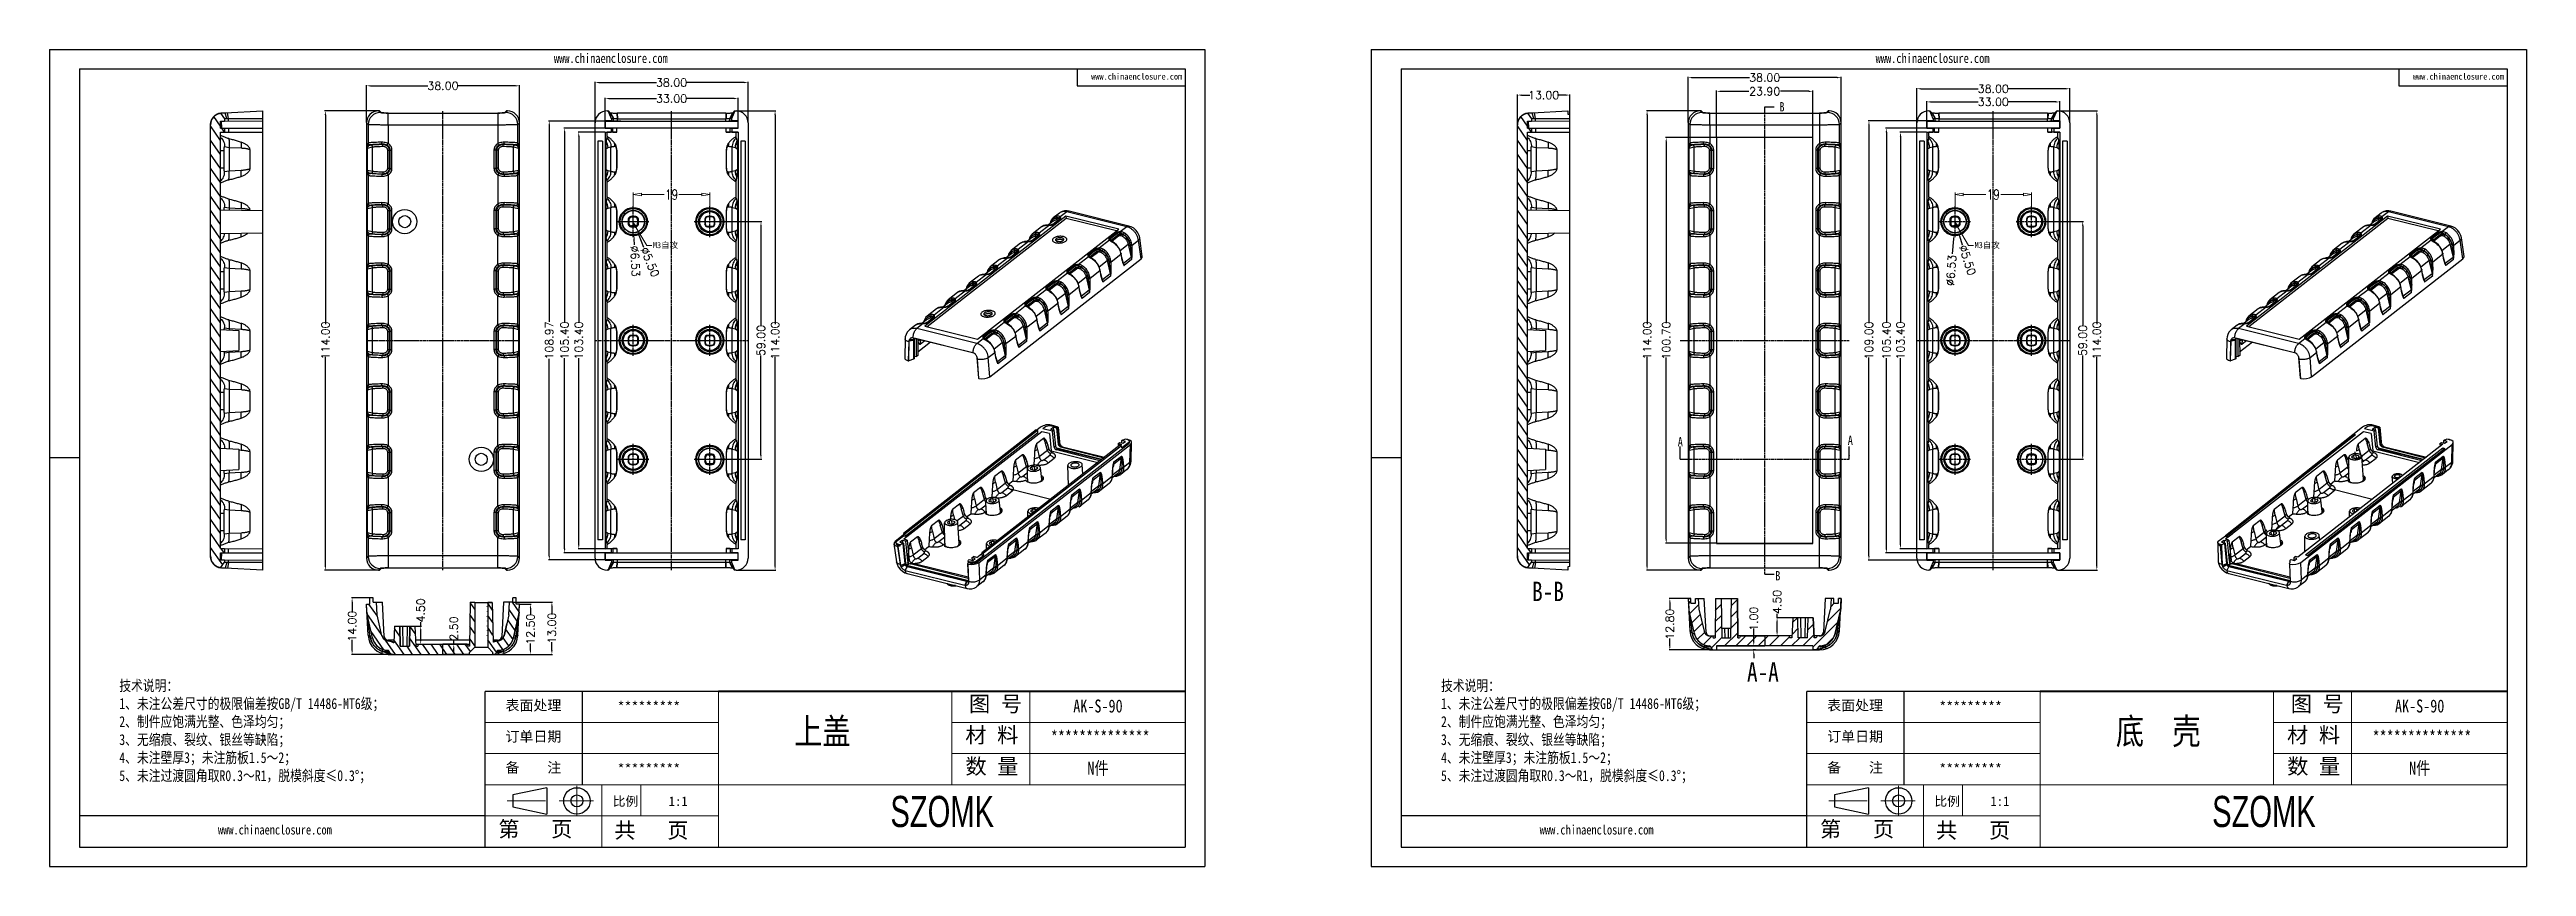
# Model space of a CAD drawing. Header units: inches. Extents: x 3700 to 4563, y 1353 to 2328.
# Drawn here: x 3761 to 4376, y 1353 to 1556 of the extents above; entities that cross this region are included whole.
import ezdxf

# ---------------------------------------------------------------- set-up
doc = ezdxf.new("R2010")
doc.units = ezdxf.units.IN
doc.header["$LTSCALE"] = 0.5
doc.linetypes.add('CENTER', pattern=[10.16, 6.35, -1.27, 1.27, -1.27])
doc.linetypes.add('CENTER2', pattern=[28.575, 19.05, -3.175, 3.175, -3.175])
for name, color, linetype in [('02___PRT_ALL_AXES', 7, 'Continuous'), ('06___PRT_ALL_SURFS', 7, 'Continuous'), ('文字', 81, 'Continuous')]:
    doc.layers.add(name, color=color, linetype=linetype)
for name, color, linetype, lineweight in [('dim', 82, 'Continuous', 9), ('粗实线', 7, 'Continuous', 30), ('细实线', 3, 'Continuous', 9), ('细点划线', 2, 'CENTER2', 9)]:
    doc.layers.add(name, color=color, linetype=linetype, lineweight=lineweight)
doc.styles.add('ROMAND', font='romand.shx', dxfattribs={"width": 0.75, "bigfont": 'gbcbig.shx'})
doc.styles.get("Standard").update_dxf_attribs({"font": 'txt', "bigfont": 'gbcbig.shx'})
doc.styles.add('宋体', font='', dxfattribs={"width": 0.8, "height": 3.5})
doc.styles.add('楷体', font='')
doc.styles.add('长仿宋', font='', dxfattribs={"width": 0.7, "height": 4})
doc.styles.get('宋体').set_extended_font_data('SimSun')
doc.styles.get('楷体').set_extended_font_data('KaiTi_GB2312')
doc.styles.get('长仿宋').set_extended_font_data('SimSun')
doc.dimstyles.new('2.5', dxfattribs={"dimtxt": 2, "dimasz": 1, "dimexe": 0.18, "dimexo": 0.0625, "dimgap": 0.09, "dimtad": 0, "dimzin": 0, "dimdsep": 46, "dimtxsty": 'Standard', "dimcen": 1, "dimclrd": 3, "dimclre": 3, "dimadec": 0, "dimazin": 2, "dimtfac": 1, "dimtofl": 0, "dimtmove": 0, "dimatfit": 3, "dimfxl": 1, "dimtolj": 1, "dimtzin": 0, "dimarcsym": 0})
doc.dimstyles.new('YanXiu', dxfattribs={"dimtxt": 2.5, "dimasz": 2.2, "dimexe": 1, "dimexo": 0, "dimgap": 0.66, "dimtad": 0, "dimzin": 9, "dimdsep": 46, "dimtxsty": 'ROMAND', "dimblk": 'CLOSEDBLANK', "dimcen": 0, "dimclrd": 3, "dimclre": 3, "dimclrt": 7, "dimazin": 2, "dimtfac": 1, "dimtofl": 0, "dimtmove": 0, "dimatfit": 3, "dimldrblk": 'CLOSEDBLANK', "dimfxl": 1, "dimlwd": 5, "dimlwe": 5, "dimarcsym": 0})

msp = doc.modelspace()

# ---------------------------------------------------------------- texts
at = {"char_height": 2.54061, "width": 1443.9553, "attachment_point": 1}
for s, insert in [('{\\fSimHei|b0|i0|c134|p49;表面处理}', (3873.991, 1394.434)), ('{\\fSimHei|b0|i0|c134|p49;*********}', (3901.817, 1394.108)), ('{\\fSimHei|b0|i0|c134|p49;表面处理}', (4202.135, 1394.434)), ('{\\fSimHei|b0|i0|c134|p49;*********}', (4229.962, 1394.108)), ('{\\fSimHei|b0|i0|c134|p49;订单日期}', (3873.991, 1386.709)), ('{\\fSimHei|b0|i0|c134|p49;订单日期}', (4202.135, 1386.709)), ('{\\fSimHei|b0|i0|c134|p49;备    注}', (3873.991, 1378.984)), ('{\\fSimHei|b0|i0|c134|p49;*********}', (3901.817, 1378.657)), ('{\\fSimHei|b0|i0|c134|p49;备    注}', (4202.135, 1378.984)), ('{\\fSimHei|b0|i0|c134|p49;*********}', (4229.962, 1378.657))]:
    msp.add_mtext(s, dxfattribs=dict(at, insert=insert))
at = {"layer": 'dim', "color": 7, "char_height": 1.5, "attachment_point": 4, "style": '楷体'}
for insert in [(3910.595, 1507.322), (4238.74, 1507.322)]:
    msp.add_mtext('M3自攻', dxfattribs=dict(at, insert=insert))
at = {"layer": '文字', "color": 0, "style": '宋体'}
for s, insert, char_height, width, attachment_point in [('www.chinaenclosure.com', (3886.025, 1554.988), 2.36052, 41.47207, 1), ('www.chinaenclosure.com', (4019.404, 1550.072), 1.57368, 27.64805, 1), ('www.chinaenclosure.com', (4214.169, 1554.988), 2.36052, 41.47207, 1), ('www.chinaenclosure.com', (4347.549, 1550.072), 1.57368, 27.64805, 1), ('{\\H1.111x;B}', (4190.285, 1542.909), 2.08584, 24.11467, 1), ('{\\H1.111x;A}', (4165.041, 1459.758), 2.08584, 24.11467, 1), ('{\\H1.111x;A}', (4207.247, 1460.144), 2.08584, 24.11467, 1), ('{\\H1.111x;B-B}', (4128.882, 1423.86), 4.3455, 50.23889, 1), ('{\\H1.111x;B}', (4189.245, 1426.492), 2.08584, 24.11467, 1), ('{\\H1.111x;A-A}', (4190.115, 1403.876), 4.3455, 50.23889, 3), ('{\\H1.111x;技术说明：\\P1、未注公差尺寸的极限偏差按GB/T 14486-MT6级；\\P2、制件应饱满光整、色泽均匀；\\P3、无缩痕、裂纹、银丝等缺陷；\\P4、未注壁厚3；未注筋板1.5～2；\\P5、未注过渡圆角取R0.3～R1，脱模斜度≤0.3%%D；}', (3778.113, 1399.414), 2.41417, 72.68893, 1), ('{\\H1.111x;技术说明：\\P1、未注公差尺寸的极限偏差按GB/T 14486-MT6级；\\P2、制件应饱满光整、色泽均匀；\\P3、无缩痕、裂纹、银丝等缺陷；\\P4、未注壁厚3；未注筋板1.5～2；\\P5、未注过渡圆角取R0.3～R1，脱模斜度≤0.3%%D；}', (4106.258, 1399.414), 2.41417, 72.68893, 1), ('上盖', (3945.645, 1389.957), 6.4378, 82.30472, 1), ('{\\H1.111x;AK-S-90}', (4014.955, 1394.609), 2.897, 33.49259, 1), ('底  壳', (4273.79, 1389.957), 6.4378, 82.30472, 1), ('{\\H1.111x;AK-S-90}', (4343.099, 1394.609), 2.897, 33.49259, 1), ('{\\H1.111x;**************}', (4009.382, 1386.883), 2.897, 33.49259, 1), ('{\\H1.111x;**************}', (4337.527, 1386.883), 2.897, 33.49259, 1), ('{\\H1.111x;N件}', (4018.459, 1379.158), 2.897, 33.49259, 1), ('{\\H1.111x;N件}', (4346.604, 1379.158), 2.897, 33.49259, 1), ('www.chinaenclosure.com', (3802.62, 1363.465), 2.36052, 41.47207, 1), ('www.chinaenclosure.com', (4130.765, 1363.465), 2.36052, 41.47207, 1)]:
    msp.add_mtext(s, dxfattribs=dict(at, insert=insert, char_height=char_height, width=width, attachment_point=attachment_point))
at = {"layer": '粗实线', "char_height": 7.72534, "width": 86.63202, "attachment_point": 1, "style": '长仿宋'}
for insert in [(3969.57, 1370.684), (4297.715, 1370.684)]:
    msp.add_mtext('{\\fSTXinwei|b0|i0|c134|p2;SZOMK}', dxfattribs=dict(at, insert=insert))
at = {"layer": '细实线', "color": 7, "attachment_point": 1}
for s, insert, char_height, width in [('{\\fSimSun|b0|i0|c134|p54;图 号}', (3989.08, 1395.454), 3.86267, 19.31334), ('{\\fSimSun|b0|i0|c134|p54;图 号}', (4317.225, 1395.454), 3.86267, 19.31334), ('{\\fSimSun|b0|i0|c134|p54;材 料   }', (3988.164, 1387.729), 3.86267, 19.31334), ('{\\fSimSun|b0|i0|c134|p54;材 料   }', (4316.309, 1387.729), 3.86267, 19.31334), ('{\\fSimSun|b0|i0|c134|p54;数 量}', (3988.183, 1379.965), 3.86267, 17.45203), ('{\\fSimSun|b0|i0|c134|p54;数 量}', (4316.328, 1379.965), 3.86267, 17.45203), ('{\\fSimSun|b0|i0|c134|p54;比例}', (3900.626, 1370.525), 2.3176, 10.17355), ('{\\fSimSun|b0|i0|c134|p54;1:1}', (3914.508, 1370.525), 2.3176, 10.17355), ('{\\fSimSun|b0|i0|c134|p54;比例}', (4228.771, 1370.525), 2.3176, 10.17355), ('{\\fSimSun|b0|i0|c134|p54;1:1}', (4242.652, 1370.525), 2.3176, 10.17355), ('{\\fSimSun|b0|i0|c134|p54;第   页}', (3872.203, 1364.397), 3.86267, 28.97002), ('{\\fSimSun|b0|i0|c134|p54; 共   页}', (3898.395, 1364.069), 3.86267, 28.97002), ('{\\fSimSun|b0|i0|c134|p54;第   页}', (4200.347, 1364.397), 3.86267, 28.97002), ('{\\fSimSun|b0|i0|c134|p54; 共   页}', (4226.54, 1364.069), 3.86267, 28.97002)]:
    msp.add_mtext(s, dxfattribs=dict(at, insert=insert, char_height=char_height, width=width))

# ---------------------------------------------------------------- blocks, each defined once
blk = doc.blocks.new('*D117')
at = {"color": 3, "lineweight": -2}
for p, q in [((3842.41, 1540.74), (3829.1, 1540.74)), ((3829.28, 1539.74), (3829.28, 1487.83)), ((3829.28, 1427.74), (3829.28, 1479.65)), ((3842.41, 1426.74), (3829.1, 1426.74))]:
    blk.add_line(p, q, dxfattribs=at)
at = {"color": 3}
for points in [[(3829.11, 1539.74), (3829.44, 1539.74), (3829.28, 1540.74)], [(3829.11, 1427.74), (3829.44, 1427.74), (3829.28, 1426.74)]]:
    blk.add_solid(points, dxfattribs=at)
at = {"layer": 'Defpoints', "color": 0}
for p in [(3842.48, 1540.74), (3829.28, 1426.74), (3842.48, 1426.74)]:
    blk.add_point(p, dxfattribs=at)
at = {"color": 0, "insert": (3829.28, 1483.74), "char_height": 2, "attachment_point": 5, "rotation": 90}
blk.add_mtext('\\A1;114.00', dxfattribs=at)
blk = doc.blocks.new('*D118')
at = {"color": 3, "lineweight": -2}
for p, q in [((3839.48, 1537.81), (3839.48, 1547.14)), ((3840.48, 1546.96), (3854.72, 1546.96)), ((3876.48, 1546.96), (3862.24, 1546.96)), ((3877.48, 1537.81), (3877.48, 1547.14))]:
    blk.add_line(p, q, dxfattribs=at)
at = {"color": 3}
for points in [[(3840.48, 1547.13), (3840.48, 1546.8), (3839.48, 1546.96)], [(3876.48, 1547.13), (3876.48, 1546.8), (3877.48, 1546.96)]]:
    blk.add_solid(points, dxfattribs=at)
at = {"layer": 'Defpoints', "color": 0}
for p in [(3877.48, 1546.96), (3839.48, 1537.74), (3877.48, 1537.74)]:
    blk.add_point(p, dxfattribs=at)
at = {"color": 0, "insert": (3858.48, 1546.96), "char_height": 2, "attachment_point": 5}
blk.add_mtext('\\A1;38.00', dxfattribs=at)
blk = doc.blocks.new('*D122')
at = {"color": 3, "lineweight": -2}
for p, q in [((3898.67, 1536.44), (3888.5, 1536.44)), ((3888.68, 1535.44), (3888.68, 1488.16)), ((3888.68, 1432.04), (3888.68, 1479.32)), ((3898.67, 1431.04), (3888.5, 1431.04))]:
    blk.add_line(p, q, dxfattribs=at)
at = {"color": 3}
for points in [[(3888.52, 1535.44), (3888.85, 1535.44), (3888.68, 1536.44)], [(3888.52, 1432.04), (3888.85, 1432.04), (3888.68, 1431.04)]]:
    blk.add_solid(points, dxfattribs=at)
at = {"layer": 'Defpoints', "color": 0}
for p in [(3898.73, 1536.44), (3888.68, 1431.04), (3898.73, 1431.04)]:
    blk.add_point(p, dxfattribs=at)
at = {"color": 0, "insert": (3888.68, 1483.74), "char_height": 2, "attachment_point": 5, "rotation": 90}
blk.add_mtext('\\A1;105.40', dxfattribs=at)
blk = doc.blocks.new('*D119')
at = {"color": 3, "lineweight": -2}
for p, q in [((3898.67, 1535.44), (3892, 1535.44)), ((3892.18, 1534.44), (3892.18, 1488.16)), ((3892.18, 1433.04), (3892.18, 1479.32)), ((3898.67, 1432.04), (3892, 1432.04))]:
    blk.add_line(p, q, dxfattribs=at)
at = {"color": 3}
for points in [[(3892.02, 1534.44), (3892.35, 1534.44), (3892.18, 1535.44)], [(3892.02, 1433.04), (3892.35, 1433.04), (3892.18, 1432.04)]]:
    blk.add_solid(points, dxfattribs=at)
at = {"layer": 'Defpoints', "color": 0}
for p in [(3898.73, 1535.44), (3892.18, 1432.04), (3898.73, 1432.04)]:
    blk.add_point(p, dxfattribs=at)
at = {"color": 0, "insert": (3892.18, 1483.74), "char_height": 2, "attachment_point": 5, "rotation": 90}
blk.add_mtext('\\A1;103.40', dxfattribs=at)
blk = doc.blocks.new('*D123')
at = {"color": 3, "lineweight": -2}
for p, q in [((3896.23, 1537.81), (3896.23, 1547.94)), ((3897.23, 1547.76), (3911.47, 1547.76)), ((3933.23, 1547.76), (3918.99, 1547.76)), ((3934.23, 1537.81), (3934.23, 1547.94))]:
    blk.add_line(p, q, dxfattribs=at)
at = {"color": 3}
for points in [[(3897.23, 1547.93), (3897.23, 1547.6), (3896.23, 1547.76)], [(3933.23, 1547.93), (3933.23, 1547.6), (3934.23, 1547.76)]]:
    blk.add_solid(points, dxfattribs=at)
at = {"layer": 'Defpoints', "color": 0}
for p in [(3934.23, 1547.76), (3896.23, 1537.74), (3934.23, 1537.74)]:
    blk.add_point(p, dxfattribs=at)
at = {"color": 0, "insert": (3915.23, 1547.76), "char_height": 2, "attachment_point": 5}
blk.add_mtext('\\A1;38.00', dxfattribs=at)
blk = doc.blocks.new('_ClosedBlank')
at = {"color": 0, "linetype": 'ByBlock', "lineweight": -2}
for p, q in [((-1, 0.17), (0, 0)), ((-1, 0.17), (-1, -0.17)), ((0, 0), (-1, -0.17))]:
    blk.add_line(p, q, dxfattribs=at)
blk = doc.blocks.new('*D124')
at = {"layer": 'Defpoints', "color": 0}
for p in [(3924.73, 1519.96), (3905.73, 1517.09), (3924.73, 1517.09)]:
    blk.add_point(p, dxfattribs=at)
at = {"layer": 'dim', "color": 3, "lineweight": 5}
for p, q in [((3905.73, 1517.09), (3905.73, 1520.46)), ((3907.73, 1519.96), (3913.39, 1519.96)), ((3922.73, 1519.96), (3917.07, 1519.96)), ((3924.73, 1517.09), (3924.73, 1520.46))]:
    blk.add_line(p, q, dxfattribs=at)
at = {"layer": 'dim', "color": 3, "lineweight": 5, "xscale": 2, "yscale": 2, "zscale": 2, "rotation": 180}
blk.add_blockref('_ClosedBlank', (3905.73, 1519.96), dxfattribs=at)
at = {"layer": 'dim', "color": 3, "lineweight": 5, "xscale": 2, "yscale": 2, "zscale": 2}
blk.add_blockref('_ClosedBlank', (3924.73, 1519.96), dxfattribs=at)
at = {"layer": 'dim', "color": 7, "insert": (3915.23, 1519.96), "char_height": 2.5, "attachment_point": 5, "style": 'ROMAND'}
blk.add_mtext('19', dxfattribs=at)
blk = doc.blocks.new('*D125')
at = {"color": 3, "lineweight": -2}
for p, q in [((3931.3, 1540.74), (3941.11, 1540.74)), ((3940.93, 1539.74), (3940.93, 1487.83)), ((3940.93, 1427.74), (3940.93, 1479.65)), ((3931.3, 1426.74), (3941.11, 1426.74))]:
    blk.add_line(p, q, dxfattribs=at)
at = {"color": 3}
for points in [[(3940.76, 1539.74), (3941.09, 1539.74), (3940.93, 1540.74)], [(3940.76, 1427.74), (3941.09, 1427.74), (3940.93, 1426.74)]]:
    blk.add_solid(points, dxfattribs=at)
at = {"layer": 'Defpoints', "color": 0}
for p in [(3931.24, 1540.74), (3931.24, 1426.74), (3940.93, 1426.74)]:
    blk.add_point(p, dxfattribs=at)
at = {"color": 0, "insert": (3940.93, 1483.74), "char_height": 2, "attachment_point": 5, "rotation": 90}
blk.add_mtext('\\A1;114.00', dxfattribs=at)
blk = doc.blocks.new('*D126')
at = {"color": 3, "lineweight": -2}
for p, q in [((3928.64, 1513.24), (3937.61, 1513.24)), ((3937.43, 1512.24), (3937.43, 1487.5)), ((3937.43, 1455.24), (3937.43, 1479.98)), ((3928.64, 1454.24), (3937.61, 1454.24))]:
    blk.add_line(p, q, dxfattribs=at)
at = {"color": 3}
for points in [[(3937.26, 1512.24), (3937.59, 1512.24), (3937.43, 1513.24)], [(3937.26, 1455.24), (3937.59, 1455.24), (3937.43, 1454.24)]]:
    blk.add_solid(points, dxfattribs=at)
at = {"layer": 'Defpoints', "color": 0}
for p in [(3928.58, 1513.24), (3937.43, 1513.24), (3928.58, 1454.24)]:
    blk.add_point(p, dxfattribs=at)
at = {"color": 0, "insert": (3937.43, 1483.74), "char_height": 2, "attachment_point": 5, "rotation": 90}
blk.add_mtext('\\A1;59.00', dxfattribs=at)
blk = doc.blocks.new('*D120')
at = {"color": 3, "lineweight": -2}
for p, q in [((3860.47, 1408.32), (3861.34, 1408.32)), ((3861.16, 1408.32), (3861.16, 1409.32)), ((3860.47, 1405.82), (3861.34, 1405.82)), ((3861.16, 1406.82), (3861.16, 1407.32))]:
    blk.add_line(p, q, dxfattribs=at)
at = {"color": 3}
for points in [[(3861, 1407.32), (3861.33, 1407.32), (3861.16, 1408.32)], [(3861, 1406.82), (3861.33, 1406.82), (3861.16, 1405.82)]]:
    blk.add_solid(points, dxfattribs=at)
at = {"layer": 'Defpoints', "color": 0}
for p in [(3860.41, 1408.32), (3861.16, 1408.32), (3860.41, 1405.82)]:
    blk.add_point(p, dxfattribs=at)
at = {"color": 0, "insert": (3861.16, 1412.24), "char_height": 2, "attachment_point": 5, "rotation": 90}
blk.add_mtext('\\A1;2.50', dxfattribs=at)
blk = doc.blocks.new('*D121')
at = {"color": 3, "lineweight": -2}
for p, q in [((3877.54, 1418.32), (3880.37, 1418.32)), ((3880.19, 1417.32), (3880.19, 1415.66)), ((3880.19, 1406.82), (3880.19, 1408.48)), ((3870.94, 1405.82), (3880.37, 1405.82))]:
    blk.add_line(p, q, dxfattribs=at)
at = {"color": 3}
for points in [[(3880.02, 1417.32), (3880.35, 1417.32), (3880.19, 1418.32)], [(3880.02, 1406.82), (3880.35, 1406.82), (3880.19, 1405.82)]]:
    blk.add_solid(points, dxfattribs=at)
at = {"layer": 'Defpoints', "color": 0}
for p in [(3877.48, 1418.32), (3870.88, 1405.82), (3880.19, 1405.82)]:
    blk.add_point(p, dxfattribs=at)
at = {"color": 0, "insert": (3880.19, 1412.07), "char_height": 2, "attachment_point": 5, "rotation": 90}
blk.add_mtext('\\A1;12.50', dxfattribs=at)
blk = doc.blocks.new('*D127')
at = {"color": 3, "lineweight": -2}
for p, q in [((3902.63, 1538.22), (3884.69, 1538.22)), ((3884.87, 1537.22), (3884.87, 1488.33)), ((3884.87, 1430.26), (3884.87, 1479.15)), ((3901.21, 1429.26), (3884.69, 1429.26))]:
    blk.add_line(p, q, dxfattribs=at)
at = {"color": 3}
for points in [[(3884.7, 1537.22), (3885.03, 1537.22), (3884.87, 1538.22)], [(3884.7, 1430.26), (3885.03, 1430.26), (3884.87, 1429.26)]]:
    blk.add_solid(points, dxfattribs=at)
at = {"layer": 'Defpoints', "color": 0}
for p in [(3902.69, 1538.22), (3884.87, 1429.26), (3901.27, 1429.26)]:
    blk.add_point(p, dxfattribs=at)
at = {"color": 0, "insert": (3884.87, 1483.74), "char_height": 2, "attachment_point": 5, "rotation": 90}
blk.add_mtext('\\A1;108.97', dxfattribs=at)
blk = doc.blocks.new('*D128')
at = {"color": 3, "lineweight": -2}
for p, q in [((3904.73, 1513.24), (3906.73, 1513.24)), ((3905.73, 1512.24), (3905.73, 1514.24)), ((3908.37, 1506.84), (3907.16, 1509.77))]:
    blk.add_line(p, q, dxfattribs=at)
at = {"color": 3}
blk.add_solid([(3907.32, 1509.84), (3907.01, 1509.71), (3906.78, 1510.7)], dxfattribs=at)
at = {"layer": 'Defpoints', "color": 0}
for p in [(3904.68, 1515.78), (3906.78, 1510.7)]:
    blk.add_point(p, dxfattribs=at)
at = {"color": 0, "insert": (3909.87, 1503.21), "char_height": 2, "attachment_point": 5, "rotation": 292.43608}
blk.add_mtext('\\A1;∅5.50', dxfattribs=at)
blk = doc.blocks.new('*D129')
at = {"color": 3, "lineweight": -2}
for p, q in [((3904.73, 1513.24), (3906.73, 1513.24)), ((3905.73, 1512.24), (3905.73, 1514.24)), ((3906.01, 1507.52), (3905.94, 1508.98))]:
    blk.add_line(p, q, dxfattribs=at)
at = {"color": 3}
blk.add_solid([(3906.11, 1508.99), (3905.77, 1508.97), (3905.89, 1509.98)], dxfattribs=at)
at = {"layer": 'Defpoints', "color": 0}
for p in [(3905.57, 1516.5), (3905.89, 1509.98)]:
    blk.add_point(p, dxfattribs=at)
at = {"color": 0, "insert": (3906.21, 1503.44), "char_height": 2, "attachment_point": 5, "rotation": 272.80357}
blk.add_mtext('\\A1;∅6.53', dxfattribs=at)
blk = doc.blocks.new('*D130')
at = {"color": 3, "lineweight": -2}
for p, q in [((3898.73, 1538.3), (3898.73, 1543.97)), ((3899.73, 1543.79), (3911.47, 1543.79)), ((3930.73, 1543.79), (3918.99, 1543.79)), ((3931.73, 1538.3), (3931.73, 1543.97))]:
    blk.add_line(p, q, dxfattribs=at)
at = {"color": 3}
for points in [[(3899.73, 1543.96), (3899.73, 1543.63), (3898.73, 1543.79)], [(3930.73, 1543.96), (3930.73, 1543.63), (3931.73, 1543.79)]]:
    blk.add_solid(points, dxfattribs=at)
at = {"layer": 'Defpoints', "color": 0}
for p in [(3898.73, 1543.79), (3898.73, 1538.24), (3931.73, 1538.24)]:
    blk.add_point(p, dxfattribs=at)
at = {"color": 0, "insert": (3915.23, 1543.79), "char_height": 2, "attachment_point": 5}
blk.add_mtext('\\A1;33.00', dxfattribs=at)
blk = doc.blocks.new('*D131')
at = {"color": 3, "lineweight": -2}
for p, q in [((3851.54, 1412.82), (3853.12, 1412.82)), ((3852.92, 1408.32), (3853.12, 1408.32)), ((3852.94, 1412.82), (3852.94, 1413.82)), ((3852.94, 1409.32), (3852.94, 1411.82))]:
    blk.add_line(p, q, dxfattribs=at)
at = {"color": 3}
for points in [[(3852.78, 1411.82), (3853.11, 1411.82), (3852.94, 1412.82)], [(3852.78, 1409.32), (3853.11, 1409.32), (3852.94, 1408.32)]]:
    blk.add_solid(points, dxfattribs=at)
at = {"layer": 'Defpoints', "color": 0}
for p in [(3851.48, 1412.82), (3852.86, 1408.32), (3852.94, 1412.82)]:
    blk.add_point(p, dxfattribs=at)
at = {"color": 0, "insert": (3852.94, 1416.74), "char_height": 2, "attachment_point": 5, "rotation": 90}
blk.add_mtext('\\A1;4.50', dxfattribs=at)
blk = doc.blocks.new('*D132')
at = {"color": 3, "lineweight": -2}
for p, q in [((3840.28, 1419.82), (3835.74, 1419.82)), ((3835.92, 1418.82), (3835.92, 1416.24)), ((3835.92, 1406.82), (3835.92, 1409.39)), ((3846.14, 1405.82), (3835.74, 1405.82))]:
    blk.add_line(p, q, dxfattribs=at)
at = {"color": 3}
for points in [[(3835.76, 1418.82), (3836.09, 1418.82), (3835.92, 1419.82)], [(3835.76, 1406.82), (3836.09, 1406.82), (3835.92, 1405.82)]]:
    blk.add_solid(points, dxfattribs=at)
at = {"layer": 'Defpoints', "color": 0}
for p in [(3840.34, 1419.82), (3835.92, 1405.82), (3846.21, 1405.82)]:
    blk.add_point(p, dxfattribs=at)
at = {"color": 0, "insert": (3835.92, 1412.82), "char_height": 2, "attachment_point": 5, "rotation": 90}
blk.add_mtext('\\A1;14.00', dxfattribs=at)
blk = doc.blocks.new('*D144')
at = {"color": 3, "lineweight": -2}
for p, q in [((3875.89, 1418.82), (3885.7, 1418.82)), ((3885.52, 1417.82), (3885.52, 1415.74)), ((3885.52, 1406.82), (3885.52, 1408.89)), ((3870.94, 1405.82), (3885.7, 1405.82))]:
    blk.add_line(p, q, dxfattribs=at)
at = {"color": 3}
for points in [[(3885.35, 1417.82), (3885.69, 1417.82), (3885.52, 1418.82)], [(3885.35, 1406.82), (3885.69, 1406.82), (3885.52, 1405.82)]]:
    blk.add_solid(points, dxfattribs=at)
at = {"layer": 'Defpoints', "color": 0}
for p in [(3875.83, 1418.82), (3870.88, 1405.82), (3885.52, 1405.82)]:
    blk.add_point(p, dxfattribs=at)
at = {"color": 0, "insert": (3885.52, 1412.32), "char_height": 2, "attachment_point": 5, "rotation": 90}
blk.add_mtext('\\A1;13.00', dxfattribs=at)
blk = doc.blocks.new('*D90')
at = {"color": 3, "lineweight": -2}
for p, q in [((4174.67, 1534.15), (4174.67, 1545.77)), ((4175.67, 1545.59), (4182.7, 1545.59)), ((4197.57, 1545.59), (4190.55, 1545.59)), ((4198.57, 1534.15), (4198.57, 1545.77))]:
    blk.add_line(p, q, dxfattribs=at)
at = {"color": 3}
for points in [[(4175.67, 1545.75), (4175.67, 1545.42), (4174.67, 1545.59)], [(4197.57, 1545.75), (4197.57, 1545.42), (4198.57, 1545.59)]]:
    blk.add_solid(points, dxfattribs=at)
at = {"layer": 'Defpoints', "color": 0}
for p in [(4198.57, 1545.59), (4174.67, 1534.09), (4198.57, 1534.09)]:
    blk.add_point(p, dxfattribs=at)
at = {"color": 0, "insert": (4186.62, 1545.59), "char_height": 2, "attachment_point": 5}
blk.add_mtext('\\A1;23.90', dxfattribs=at)
blk = doc.blocks.new('*D91')
at = {"color": 3, "lineweight": -2}
for p, q in [((4174.61, 1534.09), (4161.99, 1534.09)), ((4162.17, 1533.09), (4162.17, 1488)), ((4162.17, 1434.39), (4162.17, 1479.48)), ((4174.61, 1433.39), (4161.99, 1433.39))]:
    blk.add_line(p, q, dxfattribs=at)
at = {"color": 3}
for points in [[(4162, 1533.09), (4162.34, 1533.09), (4162.17, 1534.09)], [(4162, 1434.39), (4162.34, 1434.39), (4162.17, 1433.39)]]:
    blk.add_solid(points, dxfattribs=at)
at = {"layer": 'Defpoints', "color": 0}
for p in [(4174.67, 1534.09), (4162.17, 1433.39), (4174.67, 1433.39)]:
    blk.add_point(p, dxfattribs=at)
at = {"color": 0, "insert": (4162.17, 1483.74), "char_height": 2, "attachment_point": 5, "rotation": 90}
blk.add_mtext('\\A1;100.70', dxfattribs=at)
blk = doc.blocks.new('*D92')
at = {"color": 3, "lineweight": -2}
for p, q in [((4170.56, 1540.74), (4157.24, 1540.74)), ((4157.42, 1539.74), (4157.42, 1487.83)), ((4157.42, 1427.74), (4157.42, 1479.65)), ((4170.56, 1426.74), (4157.24, 1426.74))]:
    blk.add_line(p, q, dxfattribs=at)
at = {"color": 3}
for points in [[(4157.25, 1539.74), (4157.59, 1539.74), (4157.42, 1540.74)], [(4157.25, 1427.74), (4157.59, 1427.74), (4157.42, 1426.74)]]:
    blk.add_solid(points, dxfattribs=at)
at = {"layer": 'Defpoints', "color": 0}
for p in [(4170.62, 1540.74), (4157.42, 1426.74), (4170.62, 1426.74)]:
    blk.add_point(p, dxfattribs=at)
at = {"color": 0, "insert": (4157.42, 1483.74), "char_height": 2, "attachment_point": 5, "rotation": 90}
blk.add_mtext('\\A1;114.00', dxfattribs=at)
blk = doc.blocks.new('*D93')
at = {"color": 3, "lineweight": -2}
for p, q in [((4167.62, 1537.81), (4167.62, 1549.17)), ((4168.62, 1548.99), (4182.87, 1548.99)), ((4204.62, 1548.99), (4190.38, 1548.99)), ((4205.62, 1537.81), (4205.62, 1549.17))]:
    blk.add_line(p, q, dxfattribs=at)
at = {"color": 3}
for points in [[(4168.62, 1549.15), (4168.62, 1548.82), (4167.62, 1548.99)], [(4204.62, 1549.15), (4204.62, 1548.82), (4205.62, 1548.99)]]:
    blk.add_solid(points, dxfattribs=at)
at = {"layer": 'Defpoints', "color": 0}
for p in [(4205.62, 1548.99), (4167.62, 1537.74), (4205.62, 1537.74)]:
    blk.add_point(p, dxfattribs=at)
at = {"color": 0, "insert": (4186.62, 1548.99), "char_height": 2, "attachment_point": 5}
blk.add_mtext('\\A1;38.00', dxfattribs=at)
blk = doc.blocks.new('*D95')
at = {"color": 3, "lineweight": -2}
for p, q in [((4226.81, 1536.44), (4216.65, 1536.44)), ((4216.83, 1535.44), (4216.83, 1488.16)), ((4216.83, 1432.04), (4216.83, 1479.32)), ((4226.81, 1431.04), (4216.65, 1431.04))]:
    blk.add_line(p, q, dxfattribs=at)
at = {"color": 3}
for points in [[(4216.66, 1535.44), (4216.99, 1535.44), (4216.83, 1536.44)], [(4216.66, 1432.04), (4216.99, 1432.04), (4216.83, 1431.04)]]:
    blk.add_solid(points, dxfattribs=at)
at = {"layer": 'Defpoints', "color": 0}
for p in [(4226.88, 1536.44), (4216.83, 1431.04), (4226.88, 1431.04)]:
    blk.add_point(p, dxfattribs=at)
at = {"color": 0, "insert": (4216.83, 1483.74), "char_height": 2, "attachment_point": 5, "rotation": 90}
blk.add_mtext('\\A1;105.40', dxfattribs=at)
blk = doc.blocks.new('*D94')
at = {"color": 3, "lineweight": -2}
for p, q in [((4226.82, 1535.44), (4220.15, 1535.44)), ((4220.33, 1534.44), (4220.33, 1488.16)), ((4220.33, 1433.04), (4220.33, 1479.32)), ((4226.82, 1432.04), (4220.15, 1432.04))]:
    blk.add_line(p, q, dxfattribs=at)
at = {"color": 3}
for points in [[(4220.16, 1534.44), (4220.49, 1534.44), (4220.33, 1535.44)], [(4220.16, 1433.04), (4220.49, 1433.04), (4220.33, 1432.04)]]:
    blk.add_solid(points, dxfattribs=at)
at = {"layer": 'Defpoints', "color": 0}
for p in [(4226.88, 1535.44), (4220.33, 1432.04), (4226.88, 1432.04)]:
    blk.add_point(p, dxfattribs=at)
at = {"color": 0, "insert": (4220.33, 1483.74), "char_height": 2, "attachment_point": 5, "rotation": 90}
blk.add_mtext('\\A1;103.40', dxfattribs=at)
blk = doc.blocks.new('*D96')
at = {"color": 3, "lineweight": -2}
for p, q in [((4224.38, 1537.81), (4224.38, 1546.41)), ((4225.38, 1546.23), (4239.62, 1546.23)), ((4261.38, 1546.23), (4247.13, 1546.23)), ((4262.38, 1537.81), (4262.38, 1546.41))]:
    blk.add_line(p, q, dxfattribs=at)
at = {"color": 3}
for points in [[(4225.38, 1546.4), (4225.38, 1546.07), (4224.38, 1546.23)], [(4261.38, 1546.4), (4261.38, 1546.07), (4262.38, 1546.23)]]:
    blk.add_solid(points, dxfattribs=at)
at = {"layer": 'Defpoints', "color": 0}
for p in [(4262.38, 1546.23), (4224.38, 1537.74), (4262.38, 1537.74)]:
    blk.add_point(p, dxfattribs=at)
at = {"color": 0, "insert": (4243.38, 1546.23), "char_height": 2, "attachment_point": 5}
blk.add_mtext('\\A1;38.00', dxfattribs=at)
blk = doc.blocks.new('*D97')
at = {"layer": 'Defpoints', "color": 0}
for p in [(4252.88, 1519.96), (4233.88, 1517.09), (4252.88, 1517.09)]:
    blk.add_point(p, dxfattribs=at)
at = {"layer": 'dim', "color": 3, "lineweight": 5}
for p, q in [((4233.88, 1517.09), (4233.88, 1520.46)), ((4235.88, 1519.96), (4241.54, 1519.96)), ((4250.88, 1519.96), (4245.22, 1519.96)), ((4252.88, 1517.09), (4252.88, 1520.46))]:
    blk.add_line(p, q, dxfattribs=at)
at = {"layer": 'dim', "color": 3, "lineweight": 5, "xscale": 2, "yscale": 2, "zscale": 2, "rotation": 180}
blk.add_blockref('_ClosedBlank', (4233.88, 1519.96), dxfattribs=at)
at = {"layer": 'dim', "color": 3, "lineweight": 5, "xscale": 2, "yscale": 2, "zscale": 2}
blk.add_blockref('_ClosedBlank', (4252.88, 1519.96), dxfattribs=at)
at = {"layer": 'dim', "color": 7, "insert": (4243.38, 1519.96), "char_height": 2.5, "attachment_point": 5, "style": 'ROMAND'}
blk.add_mtext('19', dxfattribs=at)
blk = doc.blocks.new('*D98')
at = {"color": 3, "lineweight": -2}
for p, q in [((4259.44, 1540.74), (4269.25, 1540.74)), ((4269.07, 1539.74), (4269.07, 1487.83)), ((4269.07, 1427.74), (4269.07, 1479.65)), ((4259.44, 1426.74), (4269.25, 1426.74))]:
    blk.add_line(p, q, dxfattribs=at)
at = {"color": 3}
for points in [[(4268.9, 1539.74), (4269.24, 1539.74), (4269.07, 1540.74)], [(4268.9, 1427.74), (4269.24, 1427.74), (4269.07, 1426.74)]]:
    blk.add_solid(points, dxfattribs=at)
at = {"layer": 'Defpoints', "color": 0}
for p in [(4259.38, 1540.74), (4259.38, 1426.74), (4269.07, 1426.74)]:
    blk.add_point(p, dxfattribs=at)
at = {"color": 0, "insert": (4269.07, 1483.74), "char_height": 2, "attachment_point": 5, "rotation": 90}
blk.add_mtext('\\A1;114.00', dxfattribs=at)
blk = doc.blocks.new('*D99')
at = {"color": 3, "lineweight": -2}
for p, q in [((4256.79, 1513.24), (4265.75, 1513.24)), ((4265.57, 1512.24), (4265.57, 1487.5)), ((4265.57, 1455.24), (4265.57, 1479.98)), ((4256.79, 1454.24), (4265.75, 1454.24))]:
    blk.add_line(p, q, dxfattribs=at)
at = {"color": 3}
for points in [[(4265.4, 1512.24), (4265.74, 1512.24), (4265.57, 1513.24)], [(4265.4, 1455.24), (4265.74, 1455.24), (4265.57, 1454.24)]]:
    blk.add_solid(points, dxfattribs=at)
at = {"layer": 'Defpoints', "color": 0}
for p in [(4256.73, 1513.24), (4265.57, 1513.24), (4256.73, 1454.24)]:
    blk.add_point(p, dxfattribs=at)
at = {"color": 0, "insert": (4265.57, 1483.74), "char_height": 2, "attachment_point": 5, "rotation": 90}
blk.add_mtext('\\A1;59.00', dxfattribs=at)
blk = doc.blocks.new('*D133')
at = {"color": 3, "lineweight": -2}
for p, q in [((4226.88, 1538.3), (4226.88, 1543.14)), ((4227.88, 1542.96), (4239.62, 1542.96)), ((4258.88, 1542.96), (4247.13, 1542.96)), ((4259.88, 1538.3), (4259.88, 1543.14))]:
    blk.add_line(p, q, dxfattribs=at)
at = {"color": 3}
for points in [[(4227.88, 1543.12), (4227.88, 1542.79), (4226.88, 1542.96)], [(4258.88, 1543.12), (4258.88, 1542.79), (4259.88, 1542.96)]]:
    blk.add_solid(points, dxfattribs=at)
at = {"layer": 'Defpoints', "color": 0}
for p in [(4226.88, 1538.24), (4259.88, 1542.96), (4259.88, 1538.24)]:
    blk.add_point(p, dxfattribs=at)
at = {"color": 0, "insert": (4243.38, 1542.96), "char_height": 2, "attachment_point": 5}
blk.add_mtext('\\A1;33.00', dxfattribs=at)
blk = doc.blocks.new('*D134')
at = {"color": 3, "lineweight": -2}
for p, q in [((4226.81, 1538.24), (4212.33, 1538.24)), ((4212.51, 1537.24), (4212.51, 1488)), ((4212.51, 1430.24), (4212.51, 1479.48)), ((4226.81, 1429.24), (4212.33, 1429.24))]:
    blk.add_line(p, q, dxfattribs=at)
at = {"color": 3}
for points in [[(4212.34, 1537.24), (4212.67, 1537.24), (4212.51, 1538.24)], [(4212.34, 1430.24), (4212.67, 1430.24), (4212.51, 1429.24)]]:
    blk.add_solid(points, dxfattribs=at)
at = {"layer": 'Defpoints', "color": 0}
for p in [(4212.51, 1538.24), (4226.88, 1538.24), (4226.88, 1429.24)]:
    blk.add_point(p, dxfattribs=at)
at = {"color": 0, "insert": (4212.51, 1483.74), "char_height": 2, "attachment_point": 5, "rotation": 90}
blk.add_mtext('\\A1;109.00', dxfattribs=at)
blk = doc.blocks.new('*D135')
at = {"color": 3, "lineweight": -2}
for p, q in [((4232.88, 1513.24), (4234.88, 1513.24)), ((4233.88, 1512.24), (4233.88, 1514.24)), ((4235.76, 1507.42), (4235.03, 1509.67))]:
    blk.add_line(p, q, dxfattribs=at)
at = {"color": 3}
blk.add_solid([(4235.19, 1509.72), (4234.87, 1509.62), (4234.72, 1510.62)], dxfattribs=at)
at = {"layer": 'Defpoints', "color": 0}
for p in [(4233.03, 1515.86), (4234.72, 1510.62)]:
    blk.add_point(p, dxfattribs=at)
at = {"color": 0, "insert": (4236.96, 1503.69), "char_height": 2, "attachment_point": 5, "rotation": 287.91246}
blk.add_mtext('\\A1;∅5.50', dxfattribs=at)
blk = doc.blocks.new('*D136')
at = {"color": 3, "lineweight": -2}
for p, q in [((4232.88, 1513.24), (4234.88, 1513.24)), ((4233.88, 1512.24), (4233.88, 1514.24)), ((4233.23, 1505.22), (4233.54, 1508.99))]:
    blk.add_line(p, q, dxfattribs=at)
at = {"color": 3}
blk.add_solid([(4233.37, 1509), (4233.7, 1508.97), (4233.62, 1509.98)], dxfattribs=at)
at = {"layer": 'Defpoints', "color": 0}
for p in [(4234.14, 1516.5), (4233.62, 1509.98)]:
    blk.add_point(p, dxfattribs=at)
at = {"color": 0, "insert": (4232.91, 1501.14), "char_height": 2, "attachment_point": 5, "rotation": 85.42217}
blk.add_mtext('\\A1;∅6.53', dxfattribs=at)
blk = doc.blocks.new('*D145')
at = {"color": 3, "lineweight": -2}
for p, q in [((4167.56, 1419.71), (4162.89, 1419.71)), ((4163.07, 1418.71), (4163.07, 1416.9)), ((4163.07, 1407.91), (4163.07, 1409.72)), ((4172.96, 1406.91), (4162.89, 1406.91))]:
    blk.add_line(p, q, dxfattribs=at)
at = {"color": 3}
for points in [[(4162.9, 1418.71), (4163.24, 1418.71), (4163.07, 1419.71)], [(4162.9, 1407.91), (4163.24, 1407.91), (4163.07, 1406.91)]]:
    blk.add_solid(points, dxfattribs=at)
at = {"layer": 'Defpoints', "color": 0}
for p in [(4163.07, 1419.71), (4167.62, 1419.71), (4173.03, 1406.91)]:
    blk.add_point(p, dxfattribs=at)
at = {"color": 0, "insert": (4163.07, 1413.31), "char_height": 2, "attachment_point": 5, "rotation": 90}
blk.add_mtext('\\A1;12.80', dxfattribs=at)
blk = doc.blocks.new('*D146')
at = {"color": 3, "lineweight": -2}
for p, q in [((4183.9, 1408.91), (4183.9, 1412.24)), ((4184.33, 1407.91), (4183.72, 1407.91)), ((4184.33, 1406.91), (4183.72, 1406.91)), ((4183.9, 1405.91), (4183.9, 1404.91))]:
    blk.add_line(p, q, dxfattribs=at)
at = {"color": 3}
for points in [[(4183.74, 1408.91), (4184.07, 1408.91), (4183.9, 1407.91)], [(4183.74, 1405.91), (4184.07, 1405.91), (4183.9, 1406.91)]]:
    blk.add_solid(points, dxfattribs=at)
at = {"layer": 'Defpoints', "color": 0}
for p in [(4183.9, 1407.91), (4184.4, 1407.91), (4184.4, 1406.91)]:
    blk.add_point(p, dxfattribs=at)
at = {"color": 0, "insert": (4183.9, 1414.67), "char_height": 2, "attachment_point": 5, "rotation": 90}
blk.add_mtext('\\A1;1.00', dxfattribs=at)
blk = doc.blocks.new('*D147')
at = {"color": 3, "lineweight": -2}
for p, q in [((4193.56, 1414.91), (4189.52, 1414.91)), ((4189.7, 1414.91), (4189.7, 1415.91)), ((4191.06, 1410.41), (4189.52, 1410.41)), ((4189.7, 1411.41), (4189.7, 1413.91))]:
    blk.add_line(p, q, dxfattribs=at)
at = {"color": 3}
for points in [[(4189.53, 1413.91), (4189.86, 1413.91), (4189.7, 1414.91)], [(4189.53, 1411.41), (4189.86, 1411.41), (4189.7, 1410.41)]]:
    blk.add_solid(points, dxfattribs=at)
at = {"layer": 'Defpoints', "color": 0}
for p in [(4189.7, 1414.91), (4193.62, 1414.91), (4191.12, 1410.41)]:
    blk.add_point(p, dxfattribs=at)
at = {"color": 0, "insert": (4189.7, 1418.83), "char_height": 2, "attachment_point": 5, "rotation": 90}
blk.add_mtext('\\A1;4.50', dxfattribs=at)
blk = doc.blocks.new('*D168')
at = {"color": 3, "lineweight": -2}
for p, q in [((4125.24, 1537.3), (4125.24, 1544.84)), ((4126.24, 1544.66), (4128.32, 1544.66)), ((4137.24, 1544.66), (4135.16, 1544.66)), ((4138.24, 1539.95), (4138.24, 1544.84))]:
    blk.add_line(p, q, dxfattribs=at)
at = {"color": 3}
for points in [[(4126.24, 1544.82), (4126.24, 1544.49), (4125.24, 1544.66)], [(4137.24, 1544.82), (4137.24, 1544.49), (4138.24, 1544.66)]]:
    blk.add_solid(points, dxfattribs=at)
at = {"layer": 'Defpoints', "color": 0}
for p in [(4125.24, 1544.66), (4138.24, 1539.89), (4125.24, 1537.24)]:
    blk.add_point(p, dxfattribs=at)
at = {"color": 0, "insert": (4131.74, 1544.66), "char_height": 2, "attachment_point": 5}
blk.add_mtext('\\A1;13.00', dxfattribs=at)

# ---------------------------------------------------------------- dimensions: what is measured, and where the dimension line sits
for base, p1, p2, picture, middle in [((4205.624, 1548.986), (4167.624, 1537.744), (4205.624, 1537.744), '*D93', (4186.624, 1548.986)), ((3877.479, 1546.962), (3839.479, 1537.744), (3877.479, 1537.744), '*D118', (3858.479, 1546.962)), ((3934.231, 1547.764), (3896.231, 1537.744), (3934.231, 1537.744), '*D123', (3915.231, 1547.764)), ((4198.574, 1545.587), (4174.674, 1534.09), (4198.574, 1534.09), '*D90', (4186.624, 1545.587)), ((4262.376, 1546.232), (4224.376, 1537.744), (4262.376, 1537.744), '*D96', (4243.376, 1546.232)), ((4259.876, 1542.956), (4226.876, 1538.24), (4259.876, 1538.24), '*D133', (4243.376, 1542.956))]:
    dim = msp.add_linear_dim(base=base, p1=p1, p2=p2, dimstyle='2.5')
    dim.commit()
    dim.dimension.update_dxf_attribs({"geometry": picture, "text_midpoint": middle, "dimtype": 160})
for base, p1, p2, picture, middle in [((3898.731, 1543.795), (3931.731, 1538.24), (3898.731, 1538.24), '*D130', (3915.231, 1543.795)), ((4125.24, 1544.656), (4138.24, 1539.885), (4125.24, 1537.238), '*D168', (4131.74, 1544.656))]:
    dim = msp.add_linear_dim(base=base, p1=p1, p2=p2, dimstyle='2.5')
    dim.commit()
    dim.dimension.update_dxf_attribs({"geometry": picture, "text_midpoint": middle})
for base, p1, p2, picture, middle in [((3829.276, 1426.74), (3842.475, 1540.74), (3842.475, 1426.74), '*D117', (3829.276, 1483.74)), ((4157.42, 1426.74), (4170.62, 1540.74), (4170.62, 1426.74), '*D92', (4157.42, 1483.74)), ((3892.183, 1432.04), (3898.735, 1535.44), (3898.735, 1432.04), '*D119', (3892.183, 1483.74)), ((4220.328, 1432.04), (4226.88, 1535.44), (4226.88, 1432.04), '*D94', (4220.328, 1483.74)), ((3880.187, 1405.815), (3877.479, 1418.315), (3870.879, 1405.815), '*D121', (3880.187, 1412.065)), ((4183.904, 1407.91), (4184.396, 1406.91), (4184.396, 1407.91), '*D146', (4183.904, 1414.667))]:
    dim = msp.add_linear_dim(base=base, p1=p1, p2=p2, angle=90, dimstyle='2.5')
    dim.commit()
    dim.dimension.update_dxf_attribs({"geometry": picture, "text_midpoint": middle, "dimtype": 160})
for base, p1, p2, picture, middle in [((3884.8669, 1429.2555), (3902.6919, 1538.2212), (3901.274, 1429.2555), '*D127', (3884.8669, 1483.7384)), ((3940.926, 1426.74), (3931.235, 1540.74), (3931.235, 1426.74), '*D125', (3940.926, 1483.74)), ((4212.508, 1538.24), (4226.876, 1429.24), (4226.876, 1538.24), '*D134', (4212.508, 1483.74)), ((4269.071, 1426.74), (4259.38, 1540.74), (4259.38, 1426.74), '*D98', (4269.071, 1483.74)), ((3888.683, 1431.04), (3898.731, 1536.44), (3898.731, 1431.04), '*D122', (3888.683, 1483.74)), ((4162.17, 1433.39), (4174.674, 1534.09), (4174.674, 1433.39), '*D91', (4162.17, 1483.74)), ((4216.828, 1431.04), (4226.876, 1536.44), (4226.876, 1431.04), '*D95', (4216.828, 1483.74)), ((3937.426, 1513.24), (3928.581, 1454.24), (3928.581, 1513.24), '*D126', (3937.426, 1483.74)), ((4265.571, 1513.24), (4256.726, 1454.24), (4256.726, 1513.24), '*D99', (4265.571, 1483.74)), ((4189.696, 1414.91), (4191.119, 1410.41), (4193.624, 1414.91), '*D147', (4189.696, 1418.834)), ((3835.925, 1405.815), (3840.342, 1419.815), (3846.206, 1405.815), '*D132', (3835.925, 1412.815)), ((3852.944, 1412.815), (3852.86, 1408.315), (3851.479, 1412.815), '*D131', (3852.944, 1416.738)), ((3861.163, 1408.315), (3860.407, 1405.815), (3860.407, 1408.315), '*D120', (3861.163, 1412.238)), ((3885.518, 1405.815), (3875.829, 1418.815), (3870.879, 1405.815), '*D144', (3885.518, 1412.315)), ((4163.069, 1419.71), (4173.027, 1406.911), (4167.624, 1419.71), '*D145', (4163.069, 1413.311))]:
    dim = msp.add_linear_dim(base=base, p1=p1, p2=p2, angle=90, dimstyle='2.5')
    dim.commit()
    dim.dimension.update_dxf_attribs({"geometry": picture, "text_midpoint": middle})
for p1, p2, picture, middle in [((3904.682, 1515.781), (3906.781, 1510.698), '*D128', (3909.871, 1503.215)), ((3905.572, 1516.502), (3905.891, 1509.977), '*D129', (3906.211, 1503.436)), ((4234.137, 1516.496), (4233.615, 1509.983), '*D136', (4232.907, 1501.139)), ((4233.03, 1515.856), (4234.722, 1510.623), '*D135', (4236.964, 1503.687))]:
    dim = msp.add_diameter_dim_2p(p1=p1, p2=p2, dimstyle='2.5')
    dim.commit()
    dim.dimension.update_dxf_attribs({"geometry": picture, "text_midpoint": middle, "dimtype": 163})
at = {"layer": 'dim'}
for base, p1, p2, picture, middle in [((3924.731, 1519.963), (3905.731, 1517.09), (3924.731, 1517.09), '*D124', (3915.231, 1519.963)), ((4252.876, 1519.963), (4233.876, 1517.09), (4252.876, 1517.09), '*D97', (4243.376, 1519.963))]:
    dim = msp.add_linear_dim(base=base, p1=p1, p2=p2, dimstyle='YanXiu', override={"dimasz": 2, "dimexe": 0.49975, "dimgap": 0.49975}, dxfattribs=at)
    dim.commit()
    dim.dimension.update_dxf_attribs({"geometry": picture, "text_midpoint": middle})

# ---------------------------------------------------------------- hatches: boundary and pattern name
at = {"linetype": 'Continuous'}
h = msp.add_hatch(dxfattribs=at)
h.set_pattern_fill('DEFAULT__5', color=2, scale=2, angle=125, style=0, pattern_type=0)
h.set_pattern_definition([(125, (3567.085, 1264.0043), (-1.638304, -1.147153), [])])
edge = h.paths.add_edge_path()
edge.add_line((3800.772, 1430.242), (3800.772, 1537.238))
edge.add_spline(control_points=[(3800.772, 1537.238), (3800.772, 1538.77), (3801.761, 1539.94), (3803.272, 1540.196)], knot_values=[0, 0, 0, 0, 1, 1, 1, 1], weights=[1, 0.8425084, 0.8425084, 1], degree=3, periodic=0)
edge.add_line((3803.272, 1540.196), (3804.272, 1538.74))
edge.add_line((3804.272, 1538.74), (3804.272, 1538.223))
edge.add_line((3803.272, 1538.221), (3804.272, 1538.223))
edge.add_line((3803.272, 1536.458), (3803.272, 1538.221))
edge.add_line((3803.272, 1536.458), (3804.272, 1536.456))
edge.add_line((3804.272, 1536.456), (3804.272, 1535.415))
edge.add_line((3803.272, 1535.412), (3804.272, 1535.415))
edge.add_line((3803.272, 1432.067), (3803.272, 1535.412))
edge.add_line((3803.272, 1432.067), (3804.272, 1432.064))
edge.add_line((3804.272, 1432.064), (3804.272, 1431.023))
edge.add_line((3803.272, 1431.021), (3804.272, 1431.023))
edge.add_line((3803.272, 1429.258), (3803.272, 1431.021))
edge.add_line((3803.272, 1429.258), (3804.272, 1429.256))
edge.add_line((3804.272, 1429.256), (3804.272, 1428.74))
edge.add_line((3803.272, 1427.283), (3804.272, 1428.74))
edge.add_spline(control_points=[(3803.272, 1427.283), (3801.761, 1427.539), (3800.772, 1428.709), (3800.772, 1430.242)], knot_values=[0, 0, 0, 0, 1, 1, 1, 1], weights=[1, 0.8425084, 0.8425084, 1], degree=3, periodic=0)
h = msp.add_hatch(dxfattribs=at)
h.set_pattern_fill('DEFAULT__5', color=2, scale=2, angle=125, style=0, pattern_type=0)
h.set_pattern_definition([(125, (3891.5528, 1264.0043), (-1.638304, -1.147153), [])])
edge = h.paths.add_edge_path()
edge.add_line((4125.24, 1430.242), (4125.24, 1537.238))
edge.add_spline(control_points=[(4125.24, 1537.238), (4125.24, 1538.77), (4126.229, 1539.94), (4127.74, 1540.196)], knot_values=[0, 0, 0, 0, 1, 1, 1, 1], weights=[1, 0.8425084, 0.8425084, 1], degree=3, periodic=0)
edge.add_line((4127.74, 1540.196), (4128.74, 1538.74))
edge.add_line((4128.74, 1538.74), (4128.74, 1538.223))
edge.add_line((4127.74, 1538.221), (4128.74, 1538.223))
edge.add_line((4127.74, 1536.458), (4127.74, 1538.221))
edge.add_line((4127.74, 1536.458), (4128.74, 1536.456))
edge.add_line((4128.74, 1536.456), (4128.74, 1535.415))
edge.add_line((4127.74, 1535.412), (4128.74, 1535.415))
edge.add_line((4127.74, 1432.067), (4127.74, 1535.412))
edge.add_line((4127.74, 1432.067), (4128.74, 1432.064))
edge.add_line((4128.74, 1432.064), (4128.74, 1431.023))
edge.add_line((4127.74, 1431.021), (4128.74, 1431.023))
edge.add_line((4127.74, 1429.258), (4127.74, 1431.021))
edge.add_line((4127.74, 1429.258), (4128.74, 1429.256))
edge.add_line((4128.74, 1429.256), (4128.74, 1428.74))
edge.add_line((4127.74, 1427.283), (4128.74, 1428.74))
edge.add_spline(control_points=[(4127.74, 1427.283), (4126.229, 1427.539), (4125.24, 1428.709), (4125.24, 1430.242)], knot_values=[0, 0, 0, 0, 1, 1, 1, 1], weights=[1, 0.8425084, 0.8425084, 1], degree=3, periodic=0)
h = msp.add_hatch(dxfattribs=at)
h.set_pattern_fill('DEFAULT__1', color=4, scale=1.73335, angle=90, style=0, pattern_type=0)
h.set_pattern_definition([(125, (3496.3934, 1316.8349), (-1.419877, -0.994209), [])])
edge = h.paths.add_edge_path()
edge.add_line((3841.129, 1418.815), (3841.957, 1418.815))
edge.add_line((3842.125, 1415.596), (3841.957, 1418.815))
edge.add_line((3843.321, 1410.453), (3842.125, 1415.596))
edge.add_spline(control_points=[(3843.321, 1410.453), (3843.487, 1409.737), (3844.049, 1409.263), (3844.782, 1409.218)], knot_values=[0, 0, 0, 0, 1, 1, 1, 1], weights=[1, 0.8677035, 0.8677035, 1], degree=3, periodic=0)
edge.add_spline(control_points=[(3844.782, 1409.218), (3845.315, 1409.186), (3845.821, 1409.016), (3846.265, 1408.72)], knot_values=[0, 0, 0, 0, 1, 1, 1, 1], weights=[1, 0.9769572, 0.9769572, 1], degree=3, periodic=0)
edge.add_line((3846.479, 1412.815), (3846.265, 1408.72))
edge.add_line((3846.479, 1412.815), (3847.729, 1412.815))
edge.add_line((3847.817, 1407.815), (3847.729, 1412.815))
edge.add_line((3847.817, 1407.815), (3850.142, 1407.815))
edge.add_line((3850.142, 1407.815), (3850.229, 1412.815))
edge.add_line((3850.229, 1412.815), (3851.479, 1412.815))
edge.add_line((3851.479, 1412.815), (3851.741, 1407.815))
edge.add_line((3851.741, 1407.815), (3852.246, 1407.815))
edge.add_line((3852.246, 1407.815), (3852.479, 1408.315))
edge.add_line((3852.479, 1408.315), (3858.479, 1408.315))
edge.add_line((3858.479, 1405.815), (3858.479, 1408.315))
edge.add_line((3845.818, 1405.815), (3858.479, 1405.815))
edge.add_spline(control_points=[(3845.818, 1405.815), (3845.635, 1405.815), (3845.476, 1405.907), (3845.385, 1406.065)], knot_values=[0, 0, 0, 0, 1, 1, 1, 1], weights=[1, 0.9106836, 0.9106836, 1], degree=3, periodic=0)
edge.add_line((3845.093, 1406.57), (3845.385, 1406.065))
edge.add_spline(control_points=[(3845.093, 1406.57), (3845.006, 1406.721), (3844.858, 1406.811), (3844.685, 1406.82)], knot_values=[0, 0, 0, 0, 1, 1, 1, 1], weights=[1, 0.9186269, 0.9186269, 1], degree=3, periodic=0)
edge.add_spline(control_points=[(3840.983, 1409.909), (3841.404, 1408.1), (3842.829, 1406.91), (3844.685, 1406.82)], knot_values=[0, 0, 0, 0, 1, 1, 1, 1], weights=[1, 0.8653221, 0.8653221, 1], degree=3, periodic=0)
edge.add_line((3840.983, 1409.909), (3839.71, 1415.385))
edge.add_spline(control_points=[(3839.587, 1416.256), (3839.603, 1415.962), (3839.644, 1415.672), (3839.71, 1415.385)], knot_values=[0, 0, 0, 0, 1, 1, 1, 1], weights=[1, 0.9974193, 0.9974193, 1], degree=3, periodic=0)
edge.add_line((3839.587, 1416.256), (3839.479, 1418.315))
edge.add_line((3839.479, 1418.315), (3840.329, 1418.315))
edge.add_line((3840.329, 1418.315), (3840.342, 1419.815))
edge.add_line((3841.121, 1419.815), (3840.342, 1419.815))
edge.add_line((3841.129, 1418.815), (3841.121, 1419.815))
edge = h.paths.add_edge_path()
edge.add_line((3858.479, 1405.815), (3858.479, 1408.315))
edge.add_line((3858.479, 1405.815), (3858.479, 1408.315))
edge = h.paths.add_edge_path()
edge.add_line((3875.829, 1418.815), (3875.002, 1418.815))
edge.add_line((3875.829, 1418.815), (3875.838, 1419.815))
edge.add_line((3876.616, 1419.815), (3875.838, 1419.815))
edge.add_line((3876.629, 1418.315), (3876.616, 1419.815))
edge.add_line((3877.479, 1418.315), (3876.629, 1418.315))
edge.add_line((3877.371, 1416.256), (3877.479, 1418.315))
edge.add_spline(control_points=[(3877.371, 1416.256), (3877.356, 1415.962), (3877.315, 1415.672), (3877.248, 1415.385)], knot_values=[0, 0, 0, 0, 1, 1, 1, 1], weights=[1, 0.9974193, 0.9974193, 1], degree=3, periodic=0)
edge.add_line((3877.248, 1415.385), (3875.976, 1409.909))
edge.add_spline(control_points=[(3872.274, 1406.82), (3874.129, 1406.91), (3875.555, 1408.1), (3875.976, 1409.909)], knot_values=[0, 0, 0, 0, 1, 1, 1, 1], weights=[1, 0.8653221, 0.8653221, 1], degree=3, periodic=0)
edge.add_spline(control_points=[(3871.865, 1406.57), (3871.952, 1406.721), (3872.101, 1406.811), (3872.274, 1406.82)], knot_values=[0, 0, 0, 0, 1, 1, 1, 1], weights=[1, 0.9186269, 0.9186269, 1], degree=3, periodic=0)
edge.add_line((3871.865, 1406.57), (3871.574, 1406.065))
edge.add_spline(control_points=[(3871.141, 1405.815), (3871.324, 1405.815), (3871.482, 1405.907), (3871.574, 1406.065)], knot_values=[0, 0, 0, 0, 1, 1, 1, 1], weights=[1, 0.9106836, 0.9106836, 1], degree=3, periodic=0)
edge.add_line((3871.141, 1405.815), (3870.879, 1405.815))
edge.add_line((3870.879, 1405.815), (3870.879, 1406.315))
edge.add_line((3870.879, 1406.315), (3869.579, 1407.615))
edge.add_line((3869.579, 1418.715), (3869.579, 1407.615))
edge.add_line((3870.729, 1418.715), (3869.579, 1418.715))
edge.add_line((3870.729, 1418.715), (3870.902, 1408.846))
edge.add_spline(control_points=[(3870.902, 1408.846), (3871.295, 1409.065), (3871.727, 1409.191), (3872.176, 1409.218)], knot_values=[0, 0, 0, 0, 1, 1, 1, 1], weights=[1, 0.9834705, 0.9834705, 1], degree=3, periodic=0)
edge.add_spline(control_points=[(3872.176, 1409.218), (3872.91, 1409.263), (3873.471, 1409.737), (3873.638, 1410.453)], knot_values=[0, 0, 0, 0, 1, 1, 1, 1], weights=[1, 0.8677035, 0.8677035, 1], degree=3, periodic=0)
edge.add_line((3874.833, 1415.596), (3873.638, 1410.453))
edge.add_line((3874.833, 1415.596), (3875.002, 1418.815))
edge = h.paths.add_edge_path()
edge.add_line((3865.079, 1405.815), (3858.479, 1405.815))
edge.add_line((3858.479, 1405.815), (3858.479, 1408.315))
edge.add_line((3864.479, 1408.315), (3858.479, 1408.315))
edge.add_line((3864.712, 1407.815), (3864.479, 1408.315))
edge.add_line((3865.039, 1407.815), (3864.712, 1407.815))
edge.add_line((3865.229, 1418.715), (3865.039, 1407.815))
edge.add_line((3866.379, 1418.715), (3865.229, 1418.715))
edge.add_line((3866.379, 1418.715), (3866.379, 1407.615))
edge.add_line((3865.079, 1406.315), (3866.379, 1407.615))
edge.add_line((3865.079, 1405.815), (3865.079, 1406.315))
h = msp.add_hatch(dxfattribs=at)
h.set_pattern_fill('DEFAULT__2', color=4, scale=1.73335, angle=90, style=0, pattern_type=0)
h.set_pattern_definition([(225, (4548.71, 1521.6905), (1.38865, -1.38865), [])])
edge = h.paths.add_edge_path()
edge.add_line((4199.285, 1406.91), (4198.592, 1406.91))
edge.add_line((4198.574, 1407.91), (4198.592, 1406.91))
edge.add_line((4198.574, 1407.91), (4186.624, 1407.91))
edge.add_line((4186.624, 1410.41), (4186.624, 1407.91))
edge.add_line((4192.624, 1410.41), (4186.624, 1410.41))
edge.add_line((4192.624, 1410.41), (4192.857, 1409.91))
edge.add_line((4193.362, 1409.91), (4192.857, 1409.91))
edge.add_line((4193.624, 1414.91), (4193.362, 1409.91))
edge.add_line((4194.874, 1414.91), (4193.624, 1414.91))
edge.add_line((4194.961, 1409.91), (4194.874, 1414.91))
edge.add_line((4197.287, 1409.91), (4194.961, 1409.91))
edge.add_line((4197.287, 1409.91), (4197.374, 1414.91))
edge.add_line((4198.624, 1414.91), (4197.374, 1414.91))
edge.add_line((4198.624, 1414.91), (4198.886, 1409.91))
edge.add_line((4199.391, 1409.91), (4198.886, 1409.91))
edge.add_line((4199.624, 1410.41), (4199.391, 1409.91))
edge.add_line((4200.252, 1410.41), (4199.624, 1410.41))
edge.add_line((4200.252, 1410.41), (4200.287, 1410.412))
edge.add_spline(control_points=[(4200.287, 1410.412), (4200.976, 1410.448), (4201.507, 1410.89), (4201.667, 1411.562)], knot_values=[0, 0, 0, 0, 1, 1, 1, 1], weights=[1, 0.8672387, 0.8672387, 1], degree=3, periodic=0)
edge.add_line((4201.667, 1411.562), (4202.982, 1417.069))
edge.add_line((4203.121, 1419.71), (4202.982, 1417.069))
edge.add_line((4203.814, 1419.71), (4203.121, 1419.71))
edge.add_line((4203.824, 1418.51), (4203.814, 1419.71))
edge.add_line((4203.824, 1418.51), (4204.924, 1418.51))
edge.add_line((4204.924, 1418.51), (4204.935, 1419.71))
edge.add_line((4205.624, 1419.71), (4204.935, 1419.71))
edge.add_line((4205.624, 1419.71), (4205.491, 1417.166))
edge.add_spline(control_points=[(4205.491, 1417.166), (4205.475, 1416.862), (4205.431, 1416.562), (4205.361, 1416.266)], knot_values=[0, 0, 0, 0, 1, 1, 1, 1], weights=[1, 0.9972415, 0.9972415, 1], degree=3, periodic=0)
edge.add_line((4204.099, 1410.981), (4205.361, 1416.266))
edge.add_spline(control_points=[(4200.418, 1407.916), (4202.256, 1408.012), (4203.672, 1409.19), (4204.099, 1410.981)], knot_values=[0, 0, 0, 0, 1, 1, 1, 1], weights=[1, 0.8672387, 0.8672387, 1], degree=3, periodic=0)
edge.add_spline(control_points=[(4200.418, 1407.916), (4200.245, 1407.907), (4200.097, 1407.816), (4200.011, 1407.666)], knot_values=[0, 0, 0, 0, 1, 1, 1, 1], weights=[1, 0.9192011, 0.9192011, 1], degree=3, periodic=0)
edge.add_line((4200.011, 1407.666), (4199.718, 1407.16))
edge.add_spline(control_points=[(4199.718, 1407.16), (4199.627, 1407.002), (4199.468, 1406.91), (4199.285, 1406.91)], knot_values=[0, 0, 0, 0, 1, 1, 1, 1], weights=[1, 0.9106836, 0.9106836, 1], degree=3, periodic=0)
edge = h.paths.add_edge_path()
edge.add_line((4186.624, 1410.41), (4186.624, 1407.91))
edge.add_line((4186.624, 1410.41), (4186.624, 1407.91))
edge = h.paths.add_edge_path()
edge.add_line((4173.963, 1406.91), (4174.657, 1406.91))
edge.add_spline(control_points=[(4173.53, 1407.16), (4173.621, 1407.002), (4173.78, 1406.91), (4173.963, 1406.91)], knot_values=[0, 0, 0, 0, 1, 1, 1, 1], weights=[1, 0.9106836, 0.9106836, 1], degree=3, periodic=0)
edge.add_line((4173.238, 1407.666), (4173.53, 1407.16))
edge.add_spline(control_points=[(4172.831, 1407.916), (4173.003, 1407.907), (4173.151, 1407.816), (4173.238, 1407.666)], knot_values=[0, 0, 0, 0, 1, 1, 1, 1], weights=[1, 0.9192011, 0.9192011, 1], degree=3, periodic=0)
edge.add_spline(control_points=[(4169.149, 1410.981), (4169.577, 1409.19), (4170.992, 1408.012), (4172.831, 1407.916)], knot_values=[0, 0, 0, 0, 1, 1, 1, 1], weights=[1, 0.8672387, 0.8672387, 1], degree=3, periodic=0)
edge.add_line((4167.887, 1416.266), (4169.149, 1410.981))
edge.add_spline(control_points=[(4167.757, 1417.166), (4167.773, 1416.862), (4167.817, 1416.562), (4167.887, 1416.266)], knot_values=[0, 0, 0, 0, 1, 1, 1, 1], weights=[1, 0.9972415, 0.9972415, 1], degree=3, periodic=0)
edge.add_line((4167.624, 1419.71), (4167.757, 1417.166))
edge.add_line((4167.624, 1419.71), (4168.314, 1419.71))
edge.add_line((4168.324, 1418.51), (4168.314, 1419.71))
edge.add_line((4168.324, 1418.51), (4169.424, 1418.51))
edge.add_line((4169.424, 1418.51), (4169.435, 1419.71))
edge.add_line((4169.435, 1419.71), (4170.128, 1419.71))
edge.add_line((4170.128, 1419.71), (4170.266, 1417.069))
edge.add_line((4170.266, 1417.069), (4171.581, 1411.562))
edge.add_spline(control_points=[(4171.581, 1411.562), (4171.741, 1410.89), (4172.272, 1410.448), (4172.961, 1410.412)], knot_values=[0, 0, 0, 0, 1, 1, 1, 1], weights=[1, 0.8672387, 0.8672387, 1], degree=3, periodic=0)
edge.add_line((4172.997, 1410.41), (4172.961, 1410.412))
edge.add_line((4172.997, 1410.41), (4173.624, 1410.41))
edge.add_line((4173.624, 1410.41), (4173.857, 1409.91))
edge.add_line((4173.857, 1409.91), (4174.323, 1409.91))
edge.add_line((4174.374, 1419.71), (4174.323, 1409.91))
edge.add_line((4174.374, 1419.71), (4175.874, 1419.71))
edge.add_line((4176.045, 1409.91), (4175.874, 1419.71))
edge.add_line((4176.045, 1409.91), (4178.203, 1409.91))
edge.add_line((4178.203, 1409.91), (4178.374, 1419.71))
edge.add_line((4178.374, 1419.71), (4179.874, 1419.71))
edge.add_line((4179.874, 1419.71), (4179.925, 1409.91))
edge.add_line((4179.925, 1409.91), (4180.391, 1409.91))
edge.add_line((4180.624, 1410.41), (4180.391, 1409.91))
edge.add_line((4180.624, 1410.41), (4186.624, 1410.41))
edge.add_line((4186.624, 1410.41), (4186.624, 1407.91))
edge.add_line((4174.674, 1407.91), (4186.624, 1407.91))
edge.add_line((4174.674, 1407.91), (4174.657, 1406.91))

# ---------------------------------------------------------------- linework, layer by layer
for p, q in [((3760.797, 1555.962), (4047.601, 1555.962)), ((3760.797, 1555.962), (3760.797, 1353.172)), ((4047.601, 1555.962), (4047.601, 1353.172)), ((4088.942, 1555.962), (4375.745, 1555.962)), ((4088.942, 1555.962), (4088.942, 1353.172)), ((4375.745, 1555.962), (4375.745, 1353.172)), ((3768.219, 1551.133), (4042.772, 1551.133)), ((3768.219, 1551.133), (3768.219, 1358)), ((4015.948, 1551.133), (4015.948, 1546.942)), ((4042.772, 1551.133), (4042.772, 1358)), ((4096.364, 1551.133), (4370.917, 1551.133)), ((4096.364, 1551.133), (4096.364, 1358)), ((4344.093, 1551.133), (4344.093, 1546.942)), ((4370.917, 1551.133), (4370.917, 1358)), ((4015.948, 1546.942), (4042.772, 1546.942)), ((4344.093, 1546.942), (4370.917, 1546.942)), ((3813.772, 1426.713), (3813.772, 1540.766)), ((3896.231, 1429.735), (3896.231, 1537.744)), ((4138.24, 1427.594), (4138.24, 1539.885)), ((4224.376, 1429.735), (4224.376, 1537.744)), ((4011.75, 1490.591), (4011.914, 1490.126)), ((4339.895, 1490.591), (4340.059, 1490.126)), ((4008.5, 1488.078), (4008.584, 1487.53)), ((4336.645, 1488.078), (4336.729, 1487.53)), ((4005.781, 1461.563), (4006.076, 1461.354)), ((4009.782, 1461.193), (4010.133, 1461.466)), ((4010.201, 1457.255), (4009.782, 1461.193)), ((4010.981, 1462.128), (4010.806, 1461.991)), ((4010.806, 1461.991), (4010.981, 1462.128)), ((4010.981, 1462.019), (4011.222, 1462.207)), ((4333.038, 1460.372), (4333.038, 1460.133)), ((4337.927, 1461.193), (4338.277, 1461.466)), ((4338.346, 1457.255), (4337.927, 1461.193)), ((4339.126, 1462.128), (4338.951, 1461.991)), ((4338.951, 1461.991), (4339.126, 1462.128)), ((4339.126, 1462.019), (4339.367, 1462.207)), ((3768.219, 1454.567), (3760.797, 1454.567)), ((4096.364, 1454.567), (4088.942, 1454.567)), ((4354.943, 1457.055), (4354.943, 1456.541)), ((3760.797, 1447.056), (3760.797, 1353.172)), ((4088.942, 1447.056), (4088.942, 1353.172)), ((4175.874, 1419.71), (4178.373, 1419.667)), ((3866.379, 1407.615), (3869.579, 1407.615)), ((3926.892, 1396.627), (3868.952, 1396.627)), ((3868.952, 1358), (3868.952, 1396.627)), ((3893.094, 1373.451), (3893.094, 1396.627)), ((4255.037, 1396.627), (4197.097, 1396.627)), ((4197.097, 1358), (4197.097, 1396.627)), ((4221.239, 1373.451), (4221.239, 1396.627)), ((3868.952, 1365.725), (3768.219, 1365.725)), ((4197.097, 1365.725), (4096.364, 1365.725)), ((3760.797, 1353.172), (4047.601, 1353.172)), ((3760.797, 1353.172), (3893.577, 1353.172)), ((3768.219, 1358), (4042.772, 1358)), ((4088.942, 1353.172), (4375.745, 1353.172)), ((4088.942, 1353.172), (4221.722, 1353.172)), ((4096.364, 1358), (4370.917, 1358))]:
    msp.add_line(p, q)
at = {"color": 7, "linetype": 'Continuous'}
for p, q in [((3803.272, 1540.196), (3804.272, 1538.74)), ((3803.272, 1540.196), (3804.272, 1538.74)), ((3803.272, 1538.221), (3813.772, 1538.24)), ((3803.272, 1538.221), (3804.272, 1538.223)), ((3803.272, 1536.458), (3803.272, 1538.221)), ((3803.272, 1536.458), (3803.272, 1538.221)), ((3803.422, 1538.14), (3803.506, 1536.54)), ((3803.422, 1538.14), (3803.506, 1536.54)), ((3804.272, 1538.74), (3804.272, 1538.223)), ((3804.272, 1538.74), (3804.272, 1538.223)), ((3804.385, 1540.274), (3813.772, 1540.766)), ((3804.85, 1538.74), (3804.385, 1540.274)), ((3805.22, 1538.74), (3804.978, 1540.305)), ((3813.772, 1538.74), (3805.22, 1538.74)), ((3805.22, 1538.225), (3805.22, 1538.74)), ((3839.902, 1537.321), (3839.479, 1537.744)), ((3839.479, 1537.744), (3839.479, 1429.735)), ((3842.734, 1540.74), (3842.475, 1540.74)), ((3842.898, 1540.317), (3842.475, 1540.74)), ((3843.184, 1540.289), (3842.734, 1540.74)), ((3843.312, 1540.255), (3843.302, 1540.274)), ((3844.88, 1540.18), (3844.879, 1540.196)), ((3844.895, 1537.222), (3844.895, 1540.18)), ((3844.966, 1540.196), (3871.993, 1540.196)), ((3844.966, 1540.182), (3844.966, 1540.196)), ((3844.982, 1540.18), (3871.977, 1540.18)), ((3871.992, 1540.179), (3871.993, 1540.196)), ((3872.064, 1540.18), (3872.063, 1532.594)), ((3872.064, 1540.196), (3872.079, 1540.196)), ((3872.078, 1540.175), (3872.079, 1540.196)), ((3873.647, 1540.255), (3873.656, 1540.274)), ((3874.225, 1540.74), (3873.774, 1540.289)), ((3874.483, 1540.74), (3874.061, 1540.317)), ((3874.483, 1540.74), (3874.225, 1540.74)), ((3877.479, 1537.744), (3877.057, 1537.321)), ((3877.479, 1429.735), (3877.479, 1537.744)), ((3898.731, 1538.24), (3898.731, 1536.44)), ((3898.731, 1538.24), (3898.75, 1538.221)), ((3900.337, 1538.24), (3898.731, 1538.24)), ((3898.75, 1536.458), (3898.75, 1538.221)), ((3898.75, 1538.221), (3931.713, 1538.221)), ((3899.227, 1540.74), (3899.486, 1540.74)), ((3900.337, 1538.74), (3899.486, 1540.74)), ((3899.486, 1540.74), (3899.936, 1540.289)), ((3899.936, 1540.289), (3900.775, 1538.74)), ((3900.07, 1540.258), (3900.864, 1538.74)), ((3900.337, 1538.74), (3900.337, 1538.24)), ((3900.775, 1538.74), (3900.337, 1538.74)), ((3900.337, 1538.24), (3900.775, 1538.225)), ((3900.775, 1538.225), (3900.775, 1538.74)), ((3901.647, 1540.18), (3901.711, 1538.74)), ((3901.711, 1538.74), (3928.752, 1538.74)), ((3901.734, 1540.18), (3901.773, 1538.74)), ((3928.729, 1540.18), (3901.734, 1540.18)), ((3901.773, 1538.223), (3901.773, 1538.74)), ((3928.729, 1540.18), (3928.689, 1538.74)), ((3928.689, 1538.223), (3928.689, 1538.74)), ((3928.816, 1540.18), (3928.752, 1538.74)), ((3930.393, 1540.258), (3929.598, 1538.74)), ((3930.526, 1540.289), (3929.688, 1538.74)), ((3929.688, 1538.225), (3929.688, 1538.74)), ((3930.126, 1538.74), (3929.688, 1538.74)), ((3929.688, 1538.225), (3930.126, 1538.24)), ((3930.977, 1540.74), (3930.126, 1538.74)), ((3930.126, 1538.74), (3930.126, 1538.24)), ((3931.731, 1538.24), (3930.126, 1538.24)), ((3930.526, 1540.289), (3930.977, 1540.74)), ((3930.977, 1540.74), (3931.235, 1540.74)), ((3931.731, 1538.24), (3931.713, 1538.221)), ((3931.713, 1538.221), (3931.713, 1536.458)), ((3931.731, 1536.44), (3931.731, 1538.24)), ((3934.231, 1537.744), (3934.231, 1429.735)), ((4127.74, 1540.196), (4128.74, 1538.74)), ((4127.74, 1540.196), (4128.74, 1538.74)), ((4127.74, 1538.221), (4138.24, 1538.24)), ((4127.74, 1538.221), (4128.74, 1538.223)), ((4127.74, 1536.458), (4127.74, 1538.221)), ((4127.74, 1536.458), (4127.74, 1538.221)), ((4127.89, 1538.14), (4127.974, 1536.54)), ((4127.89, 1538.14), (4127.974, 1536.54)), ((4128.74, 1538.74), (4128.74, 1538.223)), ((4128.74, 1538.74), (4128.74, 1538.223)), ((4128.852, 1540.274), (4137.74, 1540.74)), ((4129.317, 1538.74), (4128.852, 1540.274)), ((4129.687, 1538.74), (4129.445, 1540.305)), ((4138.24, 1538.74), (4129.687, 1538.74)), ((4129.687, 1538.225), (4129.687, 1538.74)), ((4137.74, 1540.74), (4137.74, 1539.89)), ((4137.74, 1539.89), (4138.24, 1539.885)), ((4168.047, 1537.321), (4167.624, 1537.744)), ((4167.624, 1537.744), (4167.624, 1429.735)), ((4170.879, 1540.74), (4170.62, 1540.74)), ((4171.043, 1540.317), (4170.62, 1540.74)), ((4171.329, 1540.289), (4170.879, 1540.74)), ((4171.457, 1540.255), (4171.447, 1540.274)), ((4173.025, 1540.18), (4173.024, 1540.196)), ((4173.04, 1537.222), (4173.04, 1540.18)), ((4173.111, 1540.196), (4200.137, 1540.196)), ((4173.111, 1540.182), (4173.111, 1540.196)), ((4173.127, 1540.18), (4200.122, 1540.18)), ((4200.137, 1540.179), (4200.137, 1540.196)), ((4200.208, 1540.196), (4200.224, 1540.196)), ((4200.209, 1540.18), (4200.208, 1532.594)), ((4200.223, 1540.175), (4200.224, 1540.196)), ((4201.791, 1540.255), (4201.801, 1540.274)), ((4202.37, 1540.74), (4201.919, 1540.289)), ((4202.628, 1540.74), (4202.206, 1540.317)), ((4202.628, 1540.74), (4202.37, 1540.74)), ((4205.624, 1537.744), (4205.202, 1537.321)), ((4205.624, 1429.735), (4205.624, 1537.744)), ((4226.876, 1538.24), (4226.876, 1536.44)), ((4226.876, 1538.24), (4226.894, 1538.221)), ((4228.482, 1538.24), (4226.876, 1538.24)), ((4226.894, 1536.458), (4226.894, 1538.221)), ((4226.894, 1538.221), (4259.858, 1538.221)), ((4227.372, 1540.74), (4227.631, 1540.74)), ((4228.482, 1538.74), (4227.631, 1540.74)), ((4227.631, 1540.74), (4228.081, 1540.289)), ((4228.081, 1540.289), (4228.92, 1538.74)), ((4228.215, 1540.258), (4229.009, 1538.74)), ((4228.482, 1538.74), (4228.482, 1538.24)), ((4228.92, 1538.74), (4228.482, 1538.74)), ((4228.482, 1538.24), (4228.92, 1538.225)), ((4228.92, 1538.225), (4228.92, 1538.74)), ((4229.792, 1540.18), (4229.856, 1538.74)), ((4229.856, 1538.74), (4256.896, 1538.74)), ((4229.879, 1540.18), (4229.918, 1538.74)), ((4256.874, 1540.18), (4229.879, 1540.18)), ((4229.918, 1538.223), (4229.918, 1538.74)), ((4256.874, 1540.18), (4256.834, 1538.74)), ((4256.834, 1538.223), (4256.834, 1538.74)), ((4256.961, 1540.18), (4256.896, 1538.74)), ((4258.537, 1540.258), (4257.743, 1538.74)), ((4258.671, 1540.289), (4257.833, 1538.74)), ((4257.833, 1538.225), (4257.833, 1538.74)), ((4258.271, 1538.74), (4257.833, 1538.74)), ((4257.833, 1538.225), (4258.271, 1538.24)), ((4259.122, 1540.74), (4258.271, 1538.74)), ((4258.271, 1538.74), (4258.271, 1538.24)), ((4259.876, 1538.24), (4258.271, 1538.24)), ((4258.671, 1540.289), (4259.122, 1540.74)), ((4259.122, 1540.74), (4259.38, 1540.74)), ((4259.876, 1538.24), (4259.858, 1538.221)), ((4259.858, 1538.221), (4259.858, 1536.458)), ((4259.876, 1536.44), (4259.876, 1538.24)), ((4262.376, 1537.744), (4262.376, 1429.735)), ((3800.772, 1430.242), (3800.772, 1537.238)), ((3800.772, 1430.242), (3800.772, 1537.238)), ((3803.272, 1536.458), (3813.772, 1536.44)), ((3803.272, 1536.458), (3804.272, 1536.456)), ((3803.272, 1535.412), (3813.772, 1535.44)), ((3803.272, 1535.412), (3804.272, 1535.415)), ((3803.272, 1432.067), (3803.272, 1535.412)), ((3803.272, 1432.067), (3803.272, 1535.412)), ((3804.266, 1531.854), (3805.409, 1531.685)), ((3804.272, 1536.456), (3804.272, 1535.415)), ((3804.272, 1536.456), (3804.272, 1535.415)), ((3805.22, 1536.454), (3805.22, 1535.417)), ((3805.409, 1531.685), (3808.388, 1531.532)), ((3805.409, 1531.685), (3805.409, 1525.794)), ((3839.613, 1526.026), (3839.613, 1531.453)), ((3839.902, 1537.321), (3839.902, 1532.739)), ((3844.644, 1532.194), (3844.895, 1532.594)), ((3872.064, 1537.222), (3844.895, 1537.222)), ((3844.895, 1537.222), (3844.895, 1532.594)), ((3872.315, 1532.194), (3872.064, 1532.594)), ((3877.057, 1532.739), (3877.057, 1537.321)), ((3877.346, 1531.453), (3877.346, 1526.026)), ((3896.921, 1533.25), (3896.921, 1434.229)), ((3898.042, 1533.25), (3896.921, 1533.25)), ((3898.042, 1533.25), (3898.042, 1434.229)), ((3898.731, 1536.44), (3898.75, 1536.458)), ((3898.731, 1536.44), (3900.237, 1536.44)), ((3898.735, 1535.44), (3898.735, 1432.04)), ((3898.735, 1535.44), (3900.237, 1535.44)), ((3898.735, 1535.44), (3899.222, 1535.415)), ((3931.713, 1536.458), (3898.75, 1536.458)), ((3899.222, 1534.361), (3899.222, 1535.415)), ((3901.673, 1535.415), (3899.222, 1535.415)), ((3899.464, 1531.623), (3900.188, 1531.782)), ((3900.188, 1525.698), (3900.188, 1531.782)), ((3900.237, 1536.44), (3900.675, 1536.454)), ((3900.237, 1536.44), (3900.237, 1535.44)), ((3900.675, 1535.418), (3900.237, 1535.44)), ((3900.675, 1535.418), (3900.675, 1536.454)), ((3901.673, 1535.415), (3901.673, 1536.456)), ((3928.789, 1535.415), (3928.789, 1536.456)), ((3931.24, 1535.415), (3928.789, 1535.415)), ((3929.788, 1535.418), (3929.788, 1536.454)), ((3929.788, 1536.454), (3930.226, 1536.44)), ((3930.226, 1535.44), (3929.788, 1535.418)), ((3930.226, 1536.44), (3930.226, 1535.44)), ((3930.226, 1536.44), (3931.731, 1536.44)), ((3930.226, 1535.44), (3931.728, 1535.44)), ((3930.275, 1525.698), (3930.275, 1531.782)), ((3930.275, 1531.782), (3930.998, 1531.623)), ((3931.728, 1535.44), (3931.24, 1535.415)), ((3931.24, 1534.361), (3931.24, 1535.415)), ((3931.731, 1536.44), (3931.713, 1536.458)), ((3931.728, 1535.44), (3931.728, 1432.04)), ((3932.421, 1533.25), (3932.421, 1434.229)), ((3933.542, 1533.25), (3932.421, 1533.25)), ((3933.542, 1533.25), (3933.542, 1434.229)), ((4125.24, 1430.242), (4125.24, 1537.238)), ((4125.24, 1430.242), (4125.24, 1537.238)), ((4127.74, 1536.458), (4138.24, 1536.44)), ((4127.74, 1536.458), (4128.74, 1536.456)), ((4127.74, 1535.412), (4138.24, 1535.44)), ((4127.74, 1535.412), (4128.74, 1535.415)), ((4127.74, 1432.067), (4127.74, 1535.412)), ((4127.74, 1432.067), (4127.74, 1535.412)), ((4128.734, 1531.854), (4129.877, 1531.685)), ((4128.74, 1536.456), (4128.74, 1535.415)), ((4128.74, 1536.456), (4128.74, 1535.415)), ((4129.687, 1536.454), (4129.687, 1535.417)), ((4129.877, 1531.685), (4132.856, 1531.532)), ((4129.877, 1531.685), (4129.877, 1525.794)), ((4167.758, 1526.026), (4167.758, 1531.453)), ((4168.047, 1537.321), (4168.047, 1532.739)), ((4172.789, 1532.194), (4173.04, 1532.594)), ((4200.209, 1537.222), (4173.04, 1537.222)), ((4173.04, 1537.222), (4173.04, 1532.594)), ((4198.592, 1534.107), (4174.657, 1534.107)), ((4174.657, 1534.107), (4174.674, 1534.09)), ((4174.657, 1534.107), (4174.657, 1433.372)), ((4198.574, 1534.09), (4174.674, 1534.09)), ((4174.674, 1534.09), (4174.674, 1433.39)), ((4198.592, 1534.107), (4198.574, 1534.09)), ((4198.574, 1433.39), (4198.574, 1534.09)), ((4198.592, 1433.372), (4198.592, 1534.107)), ((4200.459, 1532.194), (4200.209, 1532.594)), ((4205.202, 1532.739), (4205.202, 1537.321)), ((4205.491, 1531.453), (4205.491, 1526.026)), ((4225.066, 1533.25), (4225.066, 1434.229)), ((4226.187, 1533.25), (4225.066, 1533.25)), ((4226.187, 1533.25), (4226.187, 1434.229)), ((4226.876, 1536.44), (4226.894, 1536.458)), ((4226.876, 1536.44), (4228.382, 1536.44)), ((4226.88, 1535.44), (4226.88, 1432.04)), ((4226.88, 1535.44), (4228.382, 1535.44)), ((4226.88, 1535.44), (4227.367, 1535.415)), ((4259.858, 1536.458), (4226.894, 1536.458)), ((4227.367, 1534.361), (4227.367, 1535.415)), ((4229.818, 1535.415), (4227.367, 1535.415)), ((4227.609, 1531.623), (4228.333, 1531.782)), ((4228.333, 1525.698), (4228.333, 1531.782)), ((4228.382, 1536.44), (4228.819, 1536.454)), ((4228.382, 1536.44), (4228.382, 1535.44)), ((4228.819, 1535.418), (4228.382, 1535.44)), ((4228.819, 1535.418), (4228.819, 1536.454)), ((4229.818, 1535.415), (4229.818, 1536.456)), ((4256.934, 1535.415), (4256.934, 1536.456)), ((4259.385, 1535.415), (4256.934, 1535.415)), ((4257.933, 1535.418), (4257.933, 1536.454)), ((4257.933, 1536.454), (4258.371, 1536.44)), ((4258.371, 1535.44), (4257.933, 1535.418)), ((4258.371, 1536.44), (4258.371, 1535.44)), ((4258.371, 1536.44), (4259.876, 1536.44)), ((4258.371, 1535.44), (4259.873, 1535.44)), ((4258.42, 1525.698), (4258.42, 1531.782)), ((4258.42, 1531.782), (4259.143, 1531.623)), ((4259.873, 1535.44), (4259.385, 1535.415)), ((4259.385, 1534.361), (4259.385, 1535.415)), ((4259.876, 1536.44), (4259.858, 1536.458)), ((4259.873, 1535.44), (4259.873, 1432.04)), ((4260.566, 1533.25), (4260.566, 1434.229)), ((4261.687, 1533.25), (4260.566, 1533.25)), ((4261.687, 1533.25), (4261.687, 1434.229)), ((3803.272, 1530.892), (3804.175, 1530.892)), ((3803.272, 1526.587), (3804.175, 1526.587)), ((3804.175, 1526.587), (3804.175, 1530.892)), ((3805.409, 1525.794), (3804.266, 1525.625)), ((3808.388, 1525.947), (3805.409, 1525.794)), ((3810.553, 1531.178), (3810.553, 1526.301)), ((3844.644, 1525.285), (3844.895, 1524.885)), ((3845.385, 1531.014), (3845.818, 1531.014)), ((3845.385, 1526.465), (3845.818, 1526.465)), ((3845.818, 1526.465), (3845.818, 1531.014)), ((3871.574, 1531.014), (3871.141, 1531.014)), ((3871.141, 1531.014), (3871.141, 1526.465)), ((3871.574, 1526.465), (3871.141, 1526.465)), ((3872.315, 1525.285), (3872.064, 1524.885)), ((3898.873, 1531.171), (3898.873, 1526.308)), ((3900.188, 1525.698), (3899.464, 1525.856)), ((3901.569, 1530.987), (3901.569, 1526.492)), ((3901.604, 1530.987), (3901.569, 1530.987)), ((3901.604, 1526.492), (3901.569, 1526.492)), ((3901.604, 1530.987), (3901.604, 1526.492)), ((3928.859, 1526.492), (3928.859, 1530.987)), ((3928.859, 1530.987), (3928.894, 1530.987)), ((3928.859, 1526.492), (3928.894, 1526.492)), ((3928.894, 1526.492), (3928.894, 1530.987)), ((3930.998, 1525.856), (3930.275, 1525.698)), ((3931.589, 1531.171), (3931.589, 1526.308)), ((4127.74, 1530.892), (4128.643, 1530.892)), ((4127.74, 1526.587), (4128.643, 1526.587)), ((4128.643, 1526.587), (4128.643, 1530.892)), ((4129.877, 1525.794), (4128.734, 1525.625)), ((4132.856, 1525.947), (4129.877, 1525.794)), ((4135.021, 1531.178), (4135.021, 1526.301)), ((4172.789, 1525.285), (4173.04, 1524.885)), ((4173.53, 1531.014), (4173.963, 1531.014)), ((4173.53, 1526.465), (4173.963, 1526.465)), ((4173.963, 1526.465), (4173.963, 1531.014)), ((4199.719, 1531.014), (4199.285, 1531.014)), ((4199.285, 1531.014), (4199.285, 1526.465)), ((4199.719, 1526.465), (4199.285, 1526.465)), ((4200.459, 1525.285), (4200.209, 1524.885)), ((4227.018, 1531.171), (4227.018, 1526.308)), ((4228.333, 1525.698), (4227.609, 1525.856)), ((4229.713, 1530.987), (4229.713, 1526.492)), ((4229.749, 1530.987), (4229.713, 1530.987)), ((4229.749, 1526.492), (4229.713, 1526.492)), ((4229.749, 1530.987), (4229.749, 1526.492)), ((4257.004, 1526.492), (4257.004, 1530.987)), ((4257.004, 1530.987), (4257.039, 1530.987)), ((4257.004, 1526.492), (4257.039, 1526.492)), ((4257.039, 1526.492), (4257.039, 1530.987)), ((4259.143, 1525.856), (4258.42, 1525.698)), ((4259.734, 1531.171), (4259.734, 1526.308)), ((3839.902, 1524.741), (3839.902, 1517.739)), ((3844.895, 1524.885), (3844.895, 1517.594)), ((3872.063, 1524.885), (3872.063, 1517.594)), ((3877.057, 1517.739), (3877.057, 1524.741)), ((3899.222, 1519.361), (3899.222, 1523.118)), ((3931.24, 1519.361), (3931.24, 1523.118)), ((4168.047, 1524.741), (4168.047, 1517.739)), ((4173.04, 1524.885), (4173.04, 1517.594)), ((4200.208, 1524.885), (4200.208, 1517.594)), ((4205.202, 1517.739), (4205.202, 1524.741)), ((4227.367, 1519.361), (4227.367, 1523.118)), ((4259.385, 1519.361), (4259.385, 1523.118)), ((3803.272, 1516.171), (3813.672, 1515.99)), ((3810.553, 1516.178), (3810.553, 1516.044)), ((3839.613, 1511.026), (3839.613, 1516.453)), ((3844.644, 1517.194), (3844.895, 1517.594)), ((3845.385, 1516.014), (3845.818, 1516.014)), ((3845.818, 1511.465), (3845.818, 1516.014)), ((3871.574, 1516.014), (3871.141, 1516.014)), ((3871.141, 1516.014), (3871.141, 1511.465)), ((3872.315, 1517.194), (3872.064, 1517.594)), ((3877.346, 1516.453), (3877.346, 1511.026)), ((3898.873, 1516.171), (3898.873, 1511.308)), ((3901.604, 1515.987), (3901.569, 1515.987)), ((3901.604, 1515.987), (3901.604, 1511.492)), ((3904.481, 1513.825), (3904.481, 1512.654)), ((3904.481, 1513.825), (3904.652, 1513.654)), ((3904.481, 1512.654), (3904.652, 1512.825)), ((3904.652, 1513.654), (3904.652, 1512.825)), ((3905.146, 1514.49), (3905.317, 1514.318)), ((3906.317, 1514.49), (3905.146, 1514.49)), ((3906.146, 1514.318), (3905.317, 1514.318)), ((3906.317, 1514.49), (3906.146, 1514.318)), ((3906.981, 1513.825), (3906.81, 1513.654)), ((3906.81, 1513.654), (3906.81, 1512.825)), ((3906.981, 1512.654), (3906.81, 1512.825)), ((3906.981, 1512.654), (3906.981, 1513.825)), ((3923.481, 1513.825), (3923.481, 1512.654)), ((3923.481, 1513.825), (3923.569, 1513.738)), ((3923.569, 1513.738), (3923.569, 1512.741)), ((3924.146, 1514.49), (3924.233, 1514.402)), ((3925.317, 1514.49), (3924.146, 1514.49)), ((3925.23, 1514.402), (3924.233, 1514.402)), ((3925.317, 1514.49), (3925.23, 1514.402)), ((3925.981, 1513.825), (3925.894, 1513.738)), ((3925.894, 1512.741), (3925.894, 1513.738)), ((3925.981, 1512.654), (3925.981, 1513.825)), ((3928.859, 1511.492), (3928.859, 1515.987)), ((3928.859, 1515.987), (3928.894, 1515.987)), ((3931.589, 1516.171), (3931.589, 1511.308)), ((4013.132, 1514.622), (3978.088, 1487.299)), ((4013.17, 1514.04), (3978.683, 1487.151)), ((4011.512, 1515.384), (4009.998, 1514.204)), ((4010, 1514.205), (4009.999, 1514.204)), ((4010.093, 1512.644), (4011.676, 1513.877)), ((4011.493, 1513.846), (4011.493, 1513.846)), ((4013.329, 1515.687), (4011.719, 1514.432)), ((4013.132, 1514.622), (4013.17, 1514.04)), ((4026.248, 1511.359), (4013.132, 1514.622)), ((4025.692, 1510.925), (4013.17, 1514.04)), ((4028.218, 1511.983), (4013.329, 1515.687)), ((4028.791, 1512.151), (4013.903, 1515.855)), ((4127.74, 1516.171), (4138.14, 1515.99)), ((4135.021, 1516.178), (4135.021, 1516.044)), ((4167.758, 1511.026), (4167.758, 1516.453)), ((4172.789, 1517.194), (4173.04, 1517.594)), ((4173.53, 1516.014), (4173.963, 1516.014)), ((4173.963, 1511.465), (4173.963, 1516.014)), ((4199.719, 1516.014), (4199.285, 1516.014)), ((4199.285, 1516.014), (4199.285, 1511.465)), ((4200.459, 1517.194), (4200.209, 1517.594)), ((4205.491, 1516.453), (4205.491, 1511.026)), ((4227.018, 1516.171), (4227.018, 1511.308)), ((4229.749, 1515.987), (4229.713, 1515.987)), ((4229.749, 1515.987), (4229.749, 1511.492)), ((4232.626, 1513.825), (4232.626, 1512.654)), ((4232.626, 1513.825), (4232.797, 1513.654)), ((4232.626, 1512.654), (4232.797, 1512.825)), ((4232.797, 1513.654), (4232.797, 1512.825)), ((4233.291, 1514.49), (4233.462, 1514.318)), ((4234.462, 1514.49), (4233.291, 1514.49)), ((4234.291, 1514.318), (4233.462, 1514.318)), ((4234.462, 1514.49), (4234.291, 1514.318)), ((4235.126, 1513.825), (4234.955, 1513.654)), ((4234.955, 1513.654), (4234.955, 1512.825)), ((4235.126, 1512.654), (4234.955, 1512.825)), ((4235.126, 1512.654), (4235.126, 1513.825)), ((4251.626, 1513.825), (4251.626, 1512.654)), ((4251.626, 1513.825), (4251.713, 1513.738)), ((4251.713, 1513.738), (4251.713, 1512.741)), ((4252.291, 1514.49), (4252.378, 1514.402)), ((4253.462, 1514.49), (4252.291, 1514.49)), ((4253.374, 1514.402), (4252.378, 1514.402)), ((4253.462, 1514.49), (4253.374, 1514.402)), ((4254.126, 1513.825), (4254.039, 1513.738)), ((4254.039, 1512.741), (4254.039, 1513.738)), ((4254.126, 1512.654), (4254.126, 1513.825)), ((4257.004, 1511.492), (4257.004, 1515.987)), ((4257.004, 1515.987), (4257.039, 1515.987)), ((4259.734, 1516.171), (4259.734, 1511.308)), ((4341.277, 1514.622), (4306.233, 1487.299)), ((4341.314, 1514.04), (4306.827, 1487.151)), ((4339.657, 1515.384), (4338.143, 1514.204)), ((4338.144, 1514.205), (4338.143, 1514.204)), ((4338.238, 1512.644), (4339.82, 1513.877)), ((4339.638, 1513.846), (4339.638, 1513.846)), ((4341.474, 1515.687), (4339.864, 1514.432)), ((4341.277, 1514.622), (4341.314, 1514.04)), ((4354.393, 1511.359), (4341.277, 1514.622)), ((4353.837, 1510.925), (4341.314, 1514.04)), ((4356.363, 1511.983), (4341.474, 1515.687)), ((4356.936, 1512.151), (4342.048, 1515.855)), ((3803.272, 1510.308), (3813.672, 1510.49)), ((3839.902, 1509.741), (3839.902, 1502.739)), ((3844.644, 1510.285), (3844.895, 1509.885)), ((3844.895, 1509.885), (3844.895, 1502.594)), ((3845.385, 1511.465), (3845.818, 1511.465)), ((3871.574, 1511.465), (3871.141, 1511.465)), ((3872.063, 1502.594), (3872.063, 1509.885)), ((3872.315, 1510.285), (3872.064, 1509.885)), ((3877.057, 1502.739), (3877.057, 1509.741)), ((3899.222, 1504.361), (3899.222, 1508.118)), ((3901.604, 1511.492), (3901.569, 1511.492)), ((3905.146, 1511.99), (3905.317, 1512.161)), ((3905.146, 1511.99), (3906.317, 1511.99)), ((3906.146, 1512.161), (3905.317, 1512.161)), ((3906.317, 1511.99), (3906.146, 1512.161)), ((3923.481, 1512.654), (3923.569, 1512.741)), ((3924.146, 1511.99), (3924.233, 1512.077)), ((3924.146, 1511.99), (3925.317, 1511.99)), ((3924.233, 1512.077), (3925.23, 1512.077)), ((3925.317, 1511.99), (3925.23, 1512.077)), ((3925.981, 1512.654), (3925.894, 1512.741)), ((3928.859, 1511.492), (3928.894, 1511.492)), ((3931.24, 1504.361), (3931.24, 1508.118)), ((3991.205, 1484.036), (4026.248, 1511.359)), ((4001.886, 1507.879), (3999.562, 1506.067)), ((4003.82, 1508.272), (4001.283, 1506.295)), ((4002.881, 1508.27), (4002.811, 1508.241)), ((4002.881, 1508.27), (4002.881, 1508.27)), ((4004.692, 1508.544), (4004.692, 1508.544)), ((4007.104, 1511.947), (4004.78, 1510.135)), ((4004.875, 1508.575), (4006.457, 1509.809)), ((4006.275, 1509.778), (4006.275, 1509.778)), ((4009.038, 1512.341), (4006.501, 1510.363)), ((4008.1, 1512.338), (4008.029, 1512.309)), ((4008.1, 1512.338), (4008.1, 1512.338)), ((4009.91, 1512.612), (4009.911, 1512.613)), ((4023.926, 1508.637), (4021.39, 1506.659)), ((4025.553, 1510.425), (4023.97, 1509.192)), ((4024.11, 1508.508), (4024.116, 1508.504)), ((4024.166, 1508.587), (4024.165, 1508.588)), ((4028.218, 1511.983), (4026.608, 1510.728)), ((4029.557, 1507.363), (4031.151, 1508.606)), ((4031.805, 1504.03), (4031.151, 1508.606)), ((4032.104, 1504.589), (4031.445, 1509.2)), ((4127.74, 1510.308), (4138.14, 1510.49)), ((4168.047, 1509.741), (4168.047, 1502.739)), ((4172.789, 1510.285), (4173.04, 1509.885)), ((4173.04, 1509.885), (4173.04, 1502.594)), ((4173.53, 1511.465), (4173.963, 1511.465)), ((4199.719, 1511.465), (4199.285, 1511.465)), ((4200.208, 1502.594), (4200.208, 1509.885)), ((4200.459, 1510.285), (4200.209, 1509.885)), ((4205.202, 1502.739), (4205.202, 1509.741)), ((4227.367, 1504.361), (4227.367, 1508.118)), ((4229.749, 1511.492), (4229.713, 1511.492)), ((4233.291, 1511.99), (4233.462, 1512.161)), ((4233.291, 1511.99), (4234.462, 1511.99)), ((4234.291, 1512.161), (4233.462, 1512.161)), ((4234.462, 1511.99), (4234.291, 1512.161)), ((4251.626, 1512.654), (4251.713, 1512.741)), ((4252.291, 1511.99), (4252.378, 1512.077)), ((4252.291, 1511.99), (4253.462, 1511.99)), ((4252.378, 1512.077), (4253.374, 1512.077)), ((4253.462, 1511.99), (4253.374, 1512.077)), ((4254.126, 1512.654), (4254.039, 1512.741)), ((4257.004, 1511.492), (4257.039, 1511.492)), ((4259.385, 1504.361), (4259.385, 1508.118)), ((4319.35, 1484.036), (4354.393, 1511.359)), ((4330.031, 1507.879), (4327.707, 1506.067)), ((4331.965, 1508.272), (4329.428, 1506.295)), ((4331.026, 1508.27), (4330.956, 1508.241)), ((4331.026, 1508.27), (4331.026, 1508.27)), ((4332.837, 1508.544), (4332.837, 1508.544)), ((4335.249, 1511.947), (4332.925, 1510.135)), ((4333.02, 1508.575), (4334.602, 1509.809)), ((4334.419, 1509.778), (4334.42, 1509.778)), ((4337.183, 1512.341), (4334.646, 1510.363)), ((4336.244, 1512.338), (4336.174, 1512.309)), ((4336.244, 1512.338), (4336.244, 1512.338)), ((4338.055, 1512.612), (4338.055, 1512.613)), ((4352.071, 1508.637), (4349.534, 1506.659)), ((4353.697, 1510.425), (4352.115, 1509.192)), ((4352.255, 1508.508), (4352.261, 1508.504)), ((4352.31, 1508.587), (4352.309, 1508.588)), ((4356.363, 1511.983), (4354.753, 1510.728)), ((4357.702, 1507.363), (4359.296, 1508.606)), ((4359.95, 1504.03), (4359.296, 1508.606)), ((4360.249, 1504.589), (4359.59, 1509.2)), ((3803.272, 1500.892), (3804.175, 1500.892)), ((3810.553, 1501.178), (3810.553, 1496.301)), ((3839.613, 1496.026), (3839.613, 1501.453)), ((3844.644, 1502.194), (3844.895, 1502.594)), ((3845.385, 1501.014), (3845.818, 1501.014)), ((3845.818, 1496.465), (3845.818, 1501.014)), ((3871.574, 1501.014), (3871.141, 1501.014)), ((3871.141, 1501.014), (3871.141, 1496.465)), ((3872.315, 1502.194), (3872.064, 1502.594)), ((3877.346, 1501.453), (3877.346, 1496.026)), ((3898.873, 1501.171), (3898.873, 1496.308)), ((3901.604, 1500.987), (3901.569, 1500.987)), ((3901.604, 1500.987), (3901.604, 1496.492)), ((3928.859, 1496.492), (3928.859, 1500.987)), ((3928.859, 1500.987), (3928.894, 1500.987)), ((3931.589, 1501.171), (3931.589, 1496.308)), ((3994.231, 1474.734), (4031.805, 1504.03)), ((3996.667, 1503.81), (3994.344, 1501.998)), ((3994.439, 1500.438), (3996.021, 1501.672)), ((3995.838, 1501.641), (3995.838, 1501.641)), ((3998.602, 1504.204), (3996.065, 1502.226)), ((3997.663, 1504.201), (3997.593, 1504.172)), ((3997.663, 1504.201), (3997.663, 1504.201)), ((3999.474, 1504.475), (3999.474, 1504.475)), ((3999.657, 1504.506), (4001.239, 1505.74)), ((4001.056, 1505.709), (4001.057, 1505.709)), ((4010.953, 1498.522), (4013.49, 1500.5)), ((4015.116, 1502.288), (4013.534, 1501.054)), ((4016.171, 1502.591), (4018.708, 1504.569)), ((4020.334, 1506.357), (4018.752, 1505.123)), ((4018.892, 1504.439), (4018.898, 1504.435)), ((4018.947, 1504.518), (4018.946, 1504.519)), ((4019.12, 1499.226), (4021.556, 1501.125)), ((4021.584, 1501.352), (4021.584, 1501.352)), ((4024.339, 1503.294), (4026.774, 1505.194)), ((4026.802, 1505.421), (4026.802, 1505.42)), ((4029.456, 1503.804), (4027.569, 1502.332)), ((4127.74, 1500.892), (4128.643, 1500.892)), ((4135.021, 1501.178), (4135.021, 1496.301)), ((4167.758, 1496.026), (4167.758, 1501.453)), ((4172.789, 1502.194), (4173.04, 1502.594)), ((4173.53, 1501.014), (4173.963, 1501.014)), ((4173.963, 1496.465), (4173.963, 1501.014)), ((4199.719, 1501.014), (4199.285, 1501.014)), ((4199.285, 1501.014), (4199.285, 1496.465)), ((4200.459, 1502.194), (4200.209, 1502.594)), ((4205.491, 1501.453), (4205.491, 1496.026)), ((4227.018, 1501.171), (4227.018, 1496.308)), ((4229.749, 1500.987), (4229.713, 1500.987)), ((4229.749, 1500.987), (4229.749, 1496.492)), ((4257.004, 1496.492), (4257.004, 1500.987)), ((4257.004, 1500.987), (4257.039, 1500.987)), ((4259.734, 1501.171), (4259.734, 1496.308)), ((4322.376, 1474.734), (4359.95, 1504.03)), ((4324.812, 1503.81), (4322.489, 1501.998)), ((4322.584, 1500.438), (4324.166, 1501.672)), ((4323.983, 1501.641), (4323.983, 1501.641)), ((4326.746, 1504.204), (4324.21, 1502.226)), ((4325.808, 1504.201), (4325.737, 1504.172)), ((4325.808, 1504.201), (4325.808, 1504.201)), ((4327.619, 1504.475), (4327.619, 1504.475)), ((4327.802, 1504.506), (4329.384, 1505.74)), ((4329.201, 1505.709), (4329.202, 1505.709)), ((4339.098, 1498.522), (4341.635, 1500.5)), ((4343.261, 1502.288), (4341.679, 1501.054)), ((4344.316, 1502.591), (4346.853, 1504.569)), ((4348.479, 1506.357), (4346.897, 1505.123)), ((4347.036, 1504.439), (4347.043, 1504.435)), ((4347.092, 1504.518), (4347.091, 1504.519)), ((4347.265, 1499.226), (4349.701, 1501.125)), ((4349.728, 1501.352), (4349.729, 1501.352)), ((4352.483, 1503.294), (4354.919, 1505.194)), ((4354.947, 1505.421), (4354.947, 1505.42)), ((4357.601, 1503.804), (4355.714, 1502.332)), ((3803.272, 1496.587), (3804.175, 1496.587)), ((3839.902, 1494.741), (3839.902, 1487.739)), ((3844.644, 1495.285), (3844.895, 1494.885)), ((3844.895, 1494.885), (3844.895, 1487.594)), ((3845.385, 1496.465), (3845.818, 1496.465)), ((3871.574, 1496.465), (3871.141, 1496.465)), ((3872.063, 1487.594), (3872.063, 1494.885)), ((3872.315, 1495.285), (3872.064, 1494.885)), ((3877.057, 1487.739), (3877.057, 1494.741)), ((3901.604, 1496.492), (3901.569, 1496.492)), ((3928.859, 1496.492), (3928.894, 1496.492)), ((3986.231, 1495.673), (3983.908, 1493.861)), ((3988.165, 1496.067), (3985.629, 1494.089)), ((3987.227, 1496.064), (3987.156, 1496.035)), ((3987.227, 1496.064), (3987.227, 1496.064)), ((3989.037, 1496.338), (3989.038, 1496.338)), ((3991.449, 1499.741), (3989.126, 1497.93)), ((3989.221, 1496.369), (3990.803, 1497.603)), ((3990.62, 1497.572), (3990.62, 1497.572)), ((3993.383, 1500.135), (3990.847, 1498.157)), ((3992.445, 1500.133), (3992.374, 1500.103)), ((3992.445, 1500.133), (3992.445, 1500.133)), ((3994.256, 1500.407), (3994.256, 1500.407)), ((4005.735, 1494.454), (4008.272, 1496.431)), ((4009.898, 1498.219), (4008.316, 1496.986)), ((4008.455, 1496.302), (4008.462, 1496.298)), ((4008.511, 1496.381), (4008.51, 1496.382)), ((4013.673, 1500.371), (4013.68, 1500.367)), ((4013.729, 1500.45), (4013.728, 1500.451)), ((4013.902, 1495.157), (4016.338, 1497.056)), ((4016.365, 1497.284), (4016.365, 1497.283)), ((4019.02, 1495.667), (4017.132, 1494.195)), ((4024.238, 1499.735), (4022.351, 1498.263)), ((4127.74, 1496.587), (4128.643, 1496.587)), ((4168.047, 1494.741), (4168.047, 1487.739)), ((4172.789, 1495.285), (4173.04, 1494.885)), ((4173.04, 1494.885), (4173.04, 1487.594)), ((4173.53, 1496.465), (4173.963, 1496.465)), ((4199.719, 1496.465), (4199.285, 1496.465)), ((4200.208, 1487.594), (4200.208, 1494.885)), ((4200.459, 1495.285), (4200.209, 1494.885)), ((4205.202, 1487.739), (4205.202, 1494.741)), ((4229.749, 1496.492), (4229.713, 1496.492)), ((4257.004, 1496.492), (4257.039, 1496.492)), ((4314.376, 1495.673), (4312.052, 1493.861)), ((4316.31, 1496.067), (4313.773, 1494.089)), ((4315.372, 1496.064), (4315.301, 1496.035)), ((4315.372, 1496.064), (4315.372, 1496.064)), ((4317.182, 1496.338), (4317.183, 1496.338)), ((4319.594, 1499.741), (4317.271, 1497.93)), ((4317.365, 1496.369), (4318.948, 1497.603)), ((4318.765, 1497.572), (4318.765, 1497.572)), ((4321.528, 1500.135), (4318.992, 1498.157)), ((4320.59, 1500.133), (4320.519, 1500.103)), ((4320.59, 1500.133), (4320.59, 1500.133)), ((4322.4, 1500.407), (4322.401, 1500.407)), ((4333.88, 1494.454), (4336.417, 1496.431)), ((4338.043, 1498.219), (4336.461, 1496.986)), ((4336.6, 1496.302), (4336.606, 1496.298)), ((4336.656, 1496.381), (4336.655, 1496.382)), ((4341.818, 1500.371), (4341.825, 1500.367)), ((4341.874, 1500.45), (4341.873, 1500.451)), ((4342.047, 1495.157), (4344.483, 1497.056)), ((4344.51, 1497.284), (4344.51, 1497.283)), ((4347.165, 1495.667), (4345.277, 1494.195)), ((4352.383, 1499.735), (4350.495, 1498.263)), ((3899.222, 1489.361), (3899.222, 1493.118)), ((3931.24, 1489.361), (3931.24, 1493.118)), ((3978.601, 1488.201), (3978.601, 1488.201)), ((3981.013, 1491.604), (3978.689, 1489.793)), ((3978.784, 1488.232), (3980.366, 1489.466)), ((3980.184, 1489.435), (3980.184, 1489.435)), ((3982.947, 1491.998), (3980.41, 1490.02)), ((3982.009, 1491.995), (3981.938, 1491.966)), ((3982.009, 1491.995), (3982.009, 1491.995)), ((3983.819, 1492.269), (3983.82, 1492.27)), ((3984.002, 1492.301), (3985.585, 1493.534)), ((3985.402, 1493.503), (3985.402, 1493.504)), ((3995.299, 1486.317), (3997.835, 1488.294)), ((3999.462, 1490.082), (3997.879, 1488.849)), ((3998.075, 1488.244), (3998.074, 1488.245)), ((4000.517, 1490.385), (4003.053, 1492.363)), ((4004.68, 1494.151), (4003.097, 1492.917)), ((4003.237, 1492.233), (4003.243, 1492.229)), ((4003.293, 1492.313), (4003.292, 1492.314)), ((4003.466, 1487.02), (4005.902, 1488.919)), ((4005.929, 1489.147), (4005.929, 1489.146)), ((4008.684, 1491.089), (4011.12, 1492.988)), ((4011.147, 1493.215), (4011.147, 1493.215)), ((4013.802, 1491.598), (4011.914, 1490.126)), ((4227.367, 1489.361), (4227.367, 1493.118)), ((4259.385, 1489.361), (4259.385, 1493.118)), ((4306.746, 1488.201), (4306.746, 1488.201)), ((4309.158, 1491.604), (4306.834, 1489.793)), ((4306.929, 1488.232), (4308.511, 1489.466)), ((4308.329, 1489.435), (4308.329, 1489.435)), ((4311.092, 1491.998), (4308.555, 1490.02)), ((4310.153, 1491.995), (4310.083, 1491.966)), ((4310.153, 1491.995), (4310.153, 1491.995)), ((4311.964, 1492.269), (4311.964, 1492.27)), ((4312.147, 1492.301), (4313.729, 1493.534)), ((4313.547, 1493.503), (4313.547, 1493.504)), ((4323.444, 1486.317), (4325.98, 1488.294)), ((4327.606, 1490.082), (4326.024, 1488.849)), ((4326.219, 1488.244), (4326.218, 1488.245)), ((4328.662, 1490.385), (4331.198, 1492.363)), ((4332.825, 1494.151), (4331.242, 1492.917)), ((4331.382, 1492.233), (4331.388, 1492.229)), ((4331.438, 1492.313), (4331.437, 1492.314)), ((4331.611, 1487.02), (4334.046, 1488.919)), ((4334.074, 1489.147), (4334.074, 1489.146)), ((4336.829, 1491.089), (4339.265, 1492.988)), ((4339.292, 1493.215), (4339.292, 1493.215)), ((4341.947, 1491.598), (4340.059, 1490.126)), ((3803.272, 1486.475), (3807.772, 1486.24)), ((3807.772, 1486.24), (3807.772, 1481.24)), ((3810.553, 1486.178), (3810.553, 1481.301)), ((3839.613, 1481.026), (3839.613, 1486.453)), ((3844.644, 1487.194), (3844.895, 1487.594)), ((3845.385, 1486.014), (3845.818, 1486.014)), ((3845.818, 1481.465), (3845.818, 1486.014)), ((3871.141, 1486.014), (3871.141, 1481.465)), ((3871.574, 1486.014), (3871.141, 1486.014)), ((3872.315, 1487.194), (3872.064, 1487.594)), ((3877.346, 1486.453), (3877.346, 1481.026)), ((3898.873, 1486.171), (3898.873, 1481.308)), ((3901.604, 1485.987), (3901.569, 1485.987)), ((3901.604, 1485.987), (3901.604, 1481.492)), ((3904.481, 1484.325), (3904.481, 1483.154)), ((3904.481, 1484.325), (3904.569, 1484.238)), ((3904.481, 1483.154), (3904.569, 1483.241)), ((3904.569, 1484.238), (3904.569, 1483.241)), ((3905.146, 1484.99), (3905.233, 1484.902)), ((3906.317, 1484.99), (3905.146, 1484.99)), ((3905.146, 1482.49), (3905.233, 1482.577)), ((3905.146, 1482.49), (3906.317, 1482.49)), ((3906.23, 1484.902), (3905.233, 1484.902)), ((3905.233, 1482.577), (3906.23, 1482.577)), ((3906.317, 1484.99), (3906.23, 1484.902)), ((3906.317, 1482.49), (3906.23, 1482.577)), ((3906.981, 1484.325), (3906.894, 1484.238)), ((3906.894, 1483.241), (3906.894, 1484.238)), ((3906.981, 1483.154), (3906.894, 1483.241)), ((3906.981, 1483.154), (3906.981, 1484.325)), ((3923.481, 1484.325), (3923.481, 1483.154)), ((3923.481, 1484.325), (3923.569, 1484.238)), ((3923.481, 1483.154), (3923.569, 1483.241)), ((3923.569, 1484.238), (3923.569, 1483.241)), ((3925.317, 1484.99), (3924.146, 1484.99)), ((3924.146, 1484.99), (3924.233, 1484.902)), ((3924.146, 1482.49), (3924.233, 1482.577)), ((3924.146, 1482.49), (3925.317, 1482.49)), ((3925.23, 1484.902), (3924.233, 1484.902)), ((3924.233, 1482.577), (3925.23, 1482.577)), ((3925.317, 1484.99), (3925.23, 1484.902)), ((3925.317, 1482.49), (3925.23, 1482.577)), ((3925.981, 1484.325), (3925.894, 1484.238)), ((3925.894, 1483.241), (3925.894, 1484.238)), ((3925.981, 1483.154), (3925.894, 1483.241)), ((3925.981, 1483.154), (3925.981, 1484.325)), ((3928.859, 1485.987), (3928.894, 1485.987)), ((3928.859, 1481.492), (3928.859, 1485.987)), ((3931.589, 1486.171), (3931.589, 1481.308)), ((3973.207, 1484.149), (3973.104, 1479.424)), ((3974.109, 1483.383), (3974.006, 1478.693)), ((3974.148, 1478.658), (3974.258, 1483.658)), ((3974.258, 1483.658), (3975.265, 1483.825)), ((3975.795, 1487.536), (3974.281, 1486.356)), ((3974.322, 1483.989), (3975.301, 1484.022)), ((3975.175, 1484.434), (3975.746, 1484.241)), ((3975.223, 1484.423), (3990.016, 1480.743)), ((3975.223, 1484.423), (3975.78, 1484.234)), ((3975.265, 1483.825), (3975.444, 1483.965)), ((3975.265, 1483.825), (3975.31, 1479.084)), ((3975.444, 1483.965), (3975.484, 1479.22)), ((3990.305, 1480.62), (3975.78, 1484.234)), ((3976.056, 1479.722), (3976.008, 1484.177)), ((3977.729, 1487.929), (3976.119, 1486.674)), ((3991.007, 1482.97), (3976.119, 1486.674)), ((3976.371, 1484.087), (3976.404, 1479.993)), ((3979.553, 1483.295), (3976.397, 1480.834)), ((3976.79, 1487.927), (3976.72, 1487.898)), ((3976.79, 1487.927), (3976.79, 1487.927)), ((3978.084, 1483.66), (3977.051, 1482.855)), ((3978.088, 1487.299), (3991.205, 1484.036)), ((3991.007, 1482.97), (3992.617, 1484.226)), ((3994.243, 1486.014), (3992.661, 1484.78)), ((3992.801, 1484.096), (3992.807, 1484.092)), ((3992.856, 1484.175), (3992.855, 1484.176)), ((3998.019, 1488.165), (3998.025, 1488.161)), ((3998.248, 1482.952), (4000.683, 1484.851)), ((4000.711, 1485.078), (4000.711, 1485.077)), ((4003.366, 1483.461), (4001.478, 1481.989)), ((4008.584, 1487.53), (4006.696, 1486.058)), ((4127.74, 1486.475), (4132.24, 1486.24)), ((4132.24, 1486.24), (4132.24, 1481.24)), ((4135.021, 1486.178), (4135.021, 1481.301)), ((4167.758, 1481.026), (4167.758, 1486.453)), ((4172.789, 1487.194), (4173.04, 1487.594)), ((4173.53, 1486.014), (4173.963, 1486.014)), ((4173.963, 1481.465), (4173.963, 1486.014)), ((4199.285, 1486.014), (4199.285, 1481.465)), ((4199.719, 1486.014), (4199.285, 1486.014)), ((4200.459, 1487.194), (4200.209, 1487.594)), ((4205.491, 1486.453), (4205.491, 1481.026)), ((4227.018, 1486.171), (4227.018, 1481.308)), ((4229.749, 1485.987), (4229.713, 1485.987)), ((4229.749, 1485.987), (4229.749, 1481.492)), ((4232.626, 1484.325), (4232.626, 1483.154)), ((4232.626, 1484.325), (4232.713, 1484.238)), ((4232.626, 1483.154), (4232.713, 1483.241)), ((4232.713, 1484.238), (4232.713, 1483.241)), ((4233.291, 1484.99), (4233.378, 1484.902)), ((4234.462, 1484.99), (4233.291, 1484.99)), ((4233.291, 1482.49), (4233.378, 1482.577)), ((4233.291, 1482.49), (4234.462, 1482.49)), ((4234.374, 1484.902), (4233.378, 1484.902)), ((4233.378, 1482.577), (4234.374, 1482.577)), ((4234.462, 1484.99), (4234.374, 1484.902)), ((4234.462, 1482.49), (4234.374, 1482.577)), ((4235.126, 1484.325), (4235.039, 1484.238)), ((4235.039, 1483.241), (4235.039, 1484.238)), ((4235.126, 1483.154), (4235.039, 1483.241)), ((4235.126, 1483.154), (4235.126, 1484.325)), ((4251.626, 1484.325), (4251.626, 1483.154)), ((4251.626, 1484.325), (4251.713, 1484.238)), ((4251.626, 1483.154), (4251.713, 1483.241)), ((4251.713, 1484.238), (4251.713, 1483.241)), ((4253.462, 1484.99), (4252.291, 1484.99)), ((4252.291, 1484.99), (4252.378, 1484.902)), ((4252.291, 1482.49), (4252.378, 1482.577)), ((4252.291, 1482.49), (4253.462, 1482.49)), ((4253.374, 1484.902), (4252.378, 1484.902)), ((4252.378, 1482.577), (4253.374, 1482.577)), ((4253.462, 1484.99), (4253.374, 1484.902)), ((4253.462, 1482.49), (4253.374, 1482.577)), ((4254.126, 1484.325), (4254.039, 1484.238)), ((4254.039, 1483.241), (4254.039, 1484.238)), ((4254.126, 1483.154), (4254.039, 1483.241)), ((4254.126, 1483.154), (4254.126, 1484.325)), ((4257.004, 1485.987), (4257.039, 1485.987)), ((4257.004, 1481.492), (4257.004, 1485.987)), ((4259.734, 1486.171), (4259.734, 1481.308)), ((4301.352, 1484.149), (4301.249, 1479.424)), ((4302.254, 1483.383), (4302.151, 1478.693)), ((4302.293, 1478.658), (4302.403, 1483.658)), ((4302.403, 1483.658), (4303.41, 1483.825)), ((4303.939, 1487.536), (4302.426, 1486.356)), ((4302.467, 1483.989), (4303.446, 1484.022)), ((4303.32, 1484.434), (4303.89, 1484.241)), ((4303.367, 1484.423), (4318.161, 1480.743)), ((4303.367, 1484.423), (4303.924, 1484.234)), ((4303.41, 1483.825), (4303.589, 1483.965)), ((4303.41, 1483.825), (4303.455, 1479.084)), ((4303.589, 1483.965), (4303.629, 1479.22)), ((4318.45, 1480.62), (4303.924, 1484.234)), ((4304.2, 1479.722), (4304.153, 1484.177)), ((4305.874, 1487.929), (4304.263, 1486.674)), ((4319.152, 1482.97), (4304.263, 1486.674)), ((4304.516, 1484.087), (4304.548, 1479.993)), ((4307.698, 1483.295), (4304.542, 1480.834)), ((4304.935, 1487.927), (4304.865, 1487.898)), ((4304.935, 1487.927), (4304.935, 1487.927)), ((4306.229, 1483.66), (4305.196, 1482.855)), ((4306.233, 1487.299), (4319.35, 1484.036)), ((4319.152, 1482.97), (4320.762, 1484.226)), ((4322.388, 1486.014), (4320.806, 1484.78)), ((4320.946, 1484.096), (4320.952, 1484.092)), ((4321.001, 1484.175), (4321, 1484.176)), ((4326.164, 1488.165), (4326.17, 1488.161)), ((4326.392, 1482.952), (4328.828, 1484.851)), ((4328.856, 1485.078), (4328.856, 1485.077)), ((4331.51, 1483.461), (4329.623, 1481.989)), ((4336.729, 1487.53), (4334.841, 1486.058)), ((3803.276, 1481.004), (3807.772, 1481.24)), ((3839.902, 1479.741), (3839.902, 1472.739)), ((3844.644, 1480.285), (3844.895, 1479.885)), ((3844.895, 1479.885), (3844.895, 1472.594)), ((3845.385, 1481.465), (3845.818, 1481.465)), ((3871.574, 1481.465), (3871.141, 1481.465)), ((3872.063, 1472.594), (3872.063, 1479.885)), ((3872.315, 1480.285), (3872.064, 1479.885)), ((3877.057, 1472.739), (3877.057, 1479.741)), ((3899.222, 1474.361), (3899.222, 1478.118)), ((3901.604, 1481.492), (3901.569, 1481.492)), ((3928.859, 1481.492), (3928.894, 1481.492)), ((3931.24, 1474.361), (3931.24, 1478.118)), ((3974.006, 1478.693), (3974.148, 1478.658)), ((3975.31, 1479.084), (3974.148, 1478.658)), ((3975.484, 1479.22), (3975.31, 1479.084)), ((3975.479, 1479.865), (3976.056, 1479.722)), ((3976.404, 1479.993), (3976.056, 1479.722)), ((3990.016, 1480.743), (3990.105, 1480.712)), ((3990.064, 1480.73), (3990.106, 1480.716)), ((3991.022, 1479.488), (3991.405, 1474.365)), ((3991.547, 1474.329), (3991.187, 1479.135)), ((3993.871, 1479.539), (3995.465, 1480.782)), ((3994.231, 1474.734), (3993.871, 1479.539)), ((3995.493, 1481.01), (3995.493, 1481.009)), ((3998.147, 1479.392), (3996.26, 1477.921)), ((4127.743, 1481.004), (4132.24, 1481.24)), ((4168.047, 1479.741), (4168.047, 1472.739)), ((4172.789, 1480.285), (4173.04, 1479.885)), ((4173.04, 1479.885), (4173.04, 1472.594)), ((4173.53, 1481.465), (4173.963, 1481.465)), ((4199.719, 1481.465), (4199.285, 1481.465)), ((4200.208, 1472.594), (4200.208, 1479.885)), ((4200.459, 1480.285), (4200.209, 1479.885)), ((4205.202, 1472.739), (4205.202, 1479.741)), ((4227.367, 1474.361), (4227.367, 1478.118)), ((4229.749, 1481.492), (4229.713, 1481.492)), ((4257.004, 1481.492), (4257.039, 1481.492)), ((4259.385, 1474.361), (4259.385, 1478.118)), ((4302.151, 1478.693), (4302.293, 1478.658)), ((4303.455, 1479.084), (4302.293, 1478.658)), ((4303.629, 1479.22), (4303.455, 1479.084)), ((4303.624, 1479.865), (4304.2, 1479.722)), ((4304.548, 1479.993), (4304.2, 1479.722)), ((4318.161, 1480.743), (4318.249, 1480.712)), ((4318.208, 1480.73), (4318.251, 1480.716)), ((4319.166, 1479.488), (4319.55, 1474.365)), ((4319.692, 1474.329), (4319.332, 1479.135)), ((4322.016, 1479.539), (4323.61, 1480.782)), ((4322.376, 1474.734), (4322.016, 1479.539)), ((4323.637, 1481.01), (4323.638, 1481.009)), ((4326.292, 1479.392), (4324.404, 1477.921)), ((3803.272, 1470.892), (3804.175, 1470.892)), ((3810.553, 1471.178), (3810.553, 1466.301)), ((3839.613, 1466.026), (3839.613, 1471.453)), ((3844.644, 1472.194), (3844.895, 1472.594)), ((3845.385, 1471.014), (3845.818, 1471.014)), ((3845.818, 1466.465), (3845.818, 1471.014)), ((3871.141, 1471.014), (3871.141, 1466.465)), ((3871.574, 1471.014), (3871.141, 1471.014)), ((3872.315, 1472.194), (3872.064, 1472.594)), ((3877.346, 1471.453), (3877.346, 1466.026)), ((3898.873, 1471.171), (3898.873, 1466.308)), ((3901.604, 1470.987), (3901.569, 1470.987)), ((3901.604, 1470.987), (3901.604, 1466.492)), ((3928.859, 1470.987), (3928.894, 1470.987)), ((3928.859, 1466.492), (3928.859, 1470.987)), ((3931.589, 1471.171), (3931.589, 1466.308)), ((3991.405, 1474.365), (3991.547, 1474.329)), ((4127.74, 1470.892), (4128.643, 1470.892)), ((4135.021, 1471.178), (4135.021, 1466.301)), ((4167.758, 1466.026), (4167.758, 1471.453)), ((4172.789, 1472.194), (4173.04, 1472.594)), ((4173.53, 1471.014), (4173.963, 1471.014)), ((4173.963, 1466.465), (4173.963, 1471.014)), ((4199.285, 1471.014), (4199.285, 1466.465)), ((4199.719, 1471.014), (4199.285, 1471.014)), ((4200.459, 1472.194), (4200.209, 1472.594)), ((4205.491, 1471.453), (4205.491, 1466.026)), ((4227.018, 1471.171), (4227.018, 1466.308)), ((4229.749, 1470.987), (4229.713, 1470.987)), ((4229.749, 1470.987), (4229.749, 1466.492)), ((4257.004, 1470.987), (4257.039, 1470.987)), ((4257.004, 1466.492), (4257.004, 1470.987)), ((4259.734, 1471.171), (4259.734, 1466.308)), ((4319.55, 1474.365), (4319.692, 1474.329)), ((3803.272, 1466.587), (3804.175, 1466.587)), ((3839.902, 1464.741), (3839.902, 1457.739)), ((3844.644, 1465.285), (3844.895, 1464.885)), ((3844.895, 1464.885), (3844.895, 1457.594)), ((3845.385, 1466.465), (3845.818, 1466.465)), ((3871.574, 1466.465), (3871.141, 1466.465)), ((3872.063, 1457.594), (3872.063, 1464.885)), ((3872.315, 1465.285), (3872.064, 1464.885)), ((3877.057, 1457.739), (3877.057, 1464.741)), ((3901.604, 1466.492), (3901.569, 1466.492)), ((3928.859, 1466.492), (3928.894, 1466.492)), ((4127.74, 1466.587), (4128.643, 1466.587)), ((4168.047, 1464.741), (4168.047, 1457.739)), ((4172.789, 1465.285), (4173.04, 1464.885)), ((4173.04, 1464.885), (4173.04, 1457.594)), ((4173.53, 1466.465), (4173.963, 1466.465)), ((4199.719, 1466.465), (4199.285, 1466.465)), ((4200.208, 1457.594), (4200.208, 1464.885)), ((4200.459, 1465.285), (4200.209, 1464.885)), ((4205.202, 1457.739), (4205.202, 1464.741)), ((4229.749, 1466.492), (4229.713, 1466.492)), ((4257.004, 1466.492), (4257.039, 1466.492)), ((3844.644, 1457.194), (3844.895, 1457.594)), ((3872.315, 1457.194), (3872.064, 1457.594)), ((3899.222, 1459.361), (3899.222, 1463.118)), ((3931.24, 1459.361), (3931.24, 1463.118)), ((4005.781, 1461.563), (3972.814, 1435.858)), ((4007.119, 1461.095), (3972.877, 1434.397)), ((4006.076, 1461.354), (3973.24, 1435.752)), ((4006.102, 1460.769), (3973.276, 1435.174)), ((3990.968, 1428.66), (4028.793, 1458.152)), ((4026.525, 1457.732), (3992.265, 1431.02)), ((4026.952, 1457.626), (3992.692, 1430.913)), ((4007.568, 1459.414), (4005.871, 1458.091)), ((4006.076, 1461.354), (4006.102, 1460.769)), ((4009.042, 1460.616), (4007.119, 1461.095)), ((4007.836, 1462.12), (4007.405, 1461.784)), ((4009.782, 1461.193), (4007.405, 1461.784)), ((4008.575, 1456.432), (4008.041, 1458.197)), ((4008.863, 1457.005), (4008.627, 1457.785)), ((4009.042, 1460.616), (4009.499, 1456.325)), ((4010.133, 1461.466), (4009.309, 1461.671)), ((4009.357, 1461.708), (4009.983, 1462.196)), ((4011.222, 1462.207), (4009.531, 1462.696)), ((4010.981, 1462.128), (4009.549, 1462.484)), ((4010.806, 1461.991), (4009.983, 1462.196)), ((4009.983, 1462.196), (4010.061, 1461.484)), ((4010.133, 1461.466), (4010.562, 1457.537)), ((4010.562, 1457.537), (4010.201, 1457.255)), ((4010.806, 1461.991), (4011.233, 1458.003)), ((4011.412, 1458.143), (4010.981, 1462.128)), ((4011.222, 1462.207), (4011.505, 1458.543)), ((4011.233, 1458.003), (4011.412, 1458.143)), ((4011.412, 1458.143), (4011.505, 1458.543)), ((4011.475, 1457.918), (4011.588, 1458.175)), ((4011.812, 1457.322), (4011.991, 1457.462)), ((4011.957, 1457.472), (4011.943, 1457.476)), ((4011.991, 1457.462), (4022.748, 1454.786)), ((4026.134, 1458.143), (4026.482, 1458.414)), ((4026.134, 1458.143), (4026.957, 1457.938)), ((4026.134, 1458.143), (4026.139, 1457.431)), ((4026.482, 1458.414), (4027.292, 1458.212)), ((4026.952, 1457.626), (4026.525, 1457.732)), ((4026.652, 1457.7), (4026.957, 1457.938)), ((4026.994, 1457.052), (4026.952, 1457.626)), ((4028.773, 1458.439), (4026.994, 1457.052)), ((4027.053, 1458.916), (4027.227, 1459.051)), ((4027.918, 1458.7), (4027.053, 1458.916)), ((4027.058, 1458.27), (4027.053, 1458.916)), ((4027.292, 1458.212), (4027.918, 1458.7)), ((4027.891, 1459.296), (4028.417, 1459.165)), ((4028.392, 1459.194), (4028.355, 1459.181)), ((4028.533, 1459.159), (4028.392, 1459.194)), ((4028.773, 1458.439), (4028.793, 1458.152)), ((4028.907, 1458.436), (4028.887, 1458.723)), ((4029.336, 1453.878), (4029.436, 1458.427)), ((4172.789, 1457.194), (4173.04, 1457.594)), ((4200.459, 1457.194), (4200.209, 1457.594)), ((4227.367, 1459.361), (4227.367, 1463.118)), ((4259.385, 1459.361), (4259.385, 1463.118)), ((4334.998, 1462.18), (4300.985, 1435.283)), ((4333.038, 1460.372), (4300.985, 1435.025)), ((4335.263, 1461.095), (4301.022, 1434.397)), ((4333.267, 1460.315), (4301.214, 1434.968)), ((4354.975, 1457.969), (4319.004, 1429.923)), ((4333.267, 1460.315), (4333.038, 1460.372)), ((4335.713, 1459.414), (4334.016, 1458.091)), ((4337.187, 1460.616), (4335.263, 1461.095)), ((4335.981, 1462.12), (4335.55, 1461.784)), ((4337.927, 1461.193), (4335.55, 1461.784)), ((4336.72, 1456.432), (4336.186, 1458.197)), ((4337.008, 1457.005), (4336.772, 1457.785)), ((4337.187, 1460.616), (4337.644, 1456.325)), ((4338.277, 1461.466), (4337.454, 1461.671)), ((4337.501, 1461.708), (4338.128, 1462.196)), ((4339.367, 1462.207), (4337.676, 1462.696)), ((4339.126, 1462.128), (4337.694, 1462.484)), ((4338.951, 1461.991), (4338.128, 1462.196)), ((4338.128, 1462.196), (4338.205, 1461.484)), ((4338.277, 1461.466), (4338.707, 1457.537)), ((4338.707, 1457.537), (4338.346, 1457.255)), ((4338.951, 1461.991), (4339.377, 1458.003)), ((4339.557, 1458.143), (4339.126, 1462.128)), ((4339.367, 1462.207), (4339.65, 1458.543)), ((4339.377, 1458.003), (4339.557, 1458.143)), ((4339.557, 1458.143), (4339.65, 1458.543)), ((4339.62, 1457.918), (4339.733, 1458.175)), ((4339.957, 1457.322), (4340.136, 1457.462)), ((4340.102, 1457.472), (4340.088, 1457.476)), ((4340.136, 1457.462), (4350.892, 1454.786)), ((4354.279, 1458.143), (4354.626, 1458.414)), ((4354.279, 1458.143), (4354.975, 1457.969)), ((4354.279, 1458.143), (4354.284, 1457.431)), ((4354.626, 1458.414), (4355.437, 1458.212)), ((4355.198, 1458.916), (4355.372, 1459.051)), ((4356.063, 1458.7), (4355.198, 1458.916)), ((4355.203, 1458.27), (4355.198, 1458.916)), ((4355.437, 1458.212), (4356.063, 1458.7)), ((4356.035, 1459.296), (4356.562, 1459.165)), ((4356.537, 1459.194), (4356.5, 1459.181)), ((4356.678, 1459.159), (4356.537, 1459.194)), ((4357.481, 1453.878), (4357.581, 1458.427)), ((3803.272, 1456.975), (3807.772, 1456.74)), ((3803.274, 1451.504), (3807.772, 1451.74)), ((3807.772, 1456.74), (3807.772, 1451.74)), ((3810.553, 1456.178), (3810.553, 1451.301)), ((3839.613, 1451.026), (3839.613, 1456.453)), ((3845.385, 1456.014), (3845.818, 1456.014)), ((3845.385, 1451.465), (3845.818, 1451.465)), ((3845.818, 1451.465), (3845.818, 1456.014)), ((3871.141, 1456.014), (3871.141, 1451.465)), ((3871.574, 1456.014), (3871.141, 1456.014)), ((3871.574, 1451.465), (3871.141, 1451.465)), ((3877.346, 1456.453), (3877.346, 1451.026)), ((3898.873, 1456.171), (3898.873, 1451.308)), ((3901.604, 1455.987), (3901.569, 1455.987)), ((3901.604, 1451.492), (3901.569, 1451.492)), ((3901.604, 1455.987), (3901.604, 1451.492)), ((3904.481, 1454.825), (3904.569, 1454.738)), ((3904.481, 1454.825), (3904.481, 1453.654)), ((3904.481, 1453.654), (3904.569, 1453.741)), ((3904.569, 1454.738), (3904.569, 1453.741)), ((3906.317, 1455.49), (3905.146, 1455.49)), ((3905.146, 1455.49), (3905.233, 1455.402)), ((3905.146, 1452.99), (3905.233, 1453.077)), ((3905.146, 1452.99), (3906.317, 1452.99)), ((3906.23, 1455.402), (3905.233, 1455.402)), ((3905.233, 1453.077), (3906.23, 1453.077)), ((3906.317, 1455.49), (3906.23, 1455.402)), ((3906.317, 1452.99), (3906.23, 1453.077)), ((3906.981, 1454.825), (3906.894, 1454.738)), ((3906.894, 1453.741), (3906.894, 1454.738)), ((3906.981, 1453.654), (3906.894, 1453.741)), ((3906.981, 1453.654), (3906.981, 1454.825)), ((3923.481, 1454.825), (3923.652, 1454.654)), ((3923.481, 1454.825), (3923.481, 1453.654)), ((3923.481, 1453.654), (3923.652, 1453.825)), ((3923.652, 1453.825), (3923.652, 1454.654)), ((3925.317, 1455.49), (3924.146, 1455.49)), ((3924.146, 1455.49), (3924.317, 1455.318)), ((3924.146, 1452.99), (3924.317, 1453.161)), ((3924.146, 1452.99), (3925.317, 1452.99)), ((3924.317, 1455.318), (3925.146, 1455.318)), ((3924.317, 1453.161), (3925.146, 1453.161)), ((3925.317, 1455.49), (3925.146, 1455.318)), ((3925.317, 1452.99), (3925.146, 1453.161)), ((3925.981, 1454.825), (3925.81, 1454.654)), ((3925.81, 1453.825), (3925.81, 1454.654)), ((3925.981, 1453.654), (3925.81, 1453.825)), ((3925.981, 1453.654), (3925.981, 1454.825)), ((3928.859, 1455.987), (3928.894, 1455.987)), ((3928.859, 1451.492), (3928.859, 1455.987)), ((3928.859, 1451.492), (3928.894, 1451.492)), ((3931.589, 1456.171), (3931.589, 1451.308)), ((4002.35, 1455.345), (4000.653, 1454.022)), ((4003.556, 1449.391), (4003.556, 1451.94)), ((4003.645, 1452.937), (4003.645, 1452.937)), ((4004.697, 1452.345), (4004.29, 1452.027)), ((4004.29, 1452.027), (4004.309, 1451.801)), ((4004.423, 1451.756), (4005.064, 1451.597)), ((4004.697, 1452.345), (4004.74, 1451.677)), ((4004.904, 1452.743), (4005.147, 1452.933)), ((4005.934, 1452.275), (4005.292, 1452.434)), ((4005.292, 1452.434), (4005.347, 1451.583)), ((4005.66, 1451.686), (4006.067, 1452.004)), ((4005.934, 1452.275), (4005.946, 1451.909)), ((4006.098, 1456.682), (4006.526, 1454.834)), ((4008.575, 1456.432), (4006.526, 1454.834)), ((4007.139, 1449.271), (4006.799, 1452.133)), ((4007.645, 1454.14), (4009.142, 1455.308)), ((4008.755, 1453.353), (4010.252, 1454.521)), ((4009.354, 1456.212), (4009.499, 1456.325)), ((4009.499, 1456.325), (4021.039, 1453.454)), ((4009.77, 1455.873), (4009.77, 1455.873)), ((4011.142, 1456.856), (4010.78, 1456.574)), ((4021.591, 1453.884), (4010.78, 1456.574)), ((4022.017, 1454.216), (4010.888, 1456.985)), ((4011.142, 1456.856), (4021.953, 1454.167)), ((4011.812, 1457.322), (4022.568, 1454.646)), ((4013.799, 1447.809), (4013.604, 1452.718)), ((4017.359, 1450.584), (4017.173, 1452.93)), ((4026.523, 1451.695), (4024.707, 1450.279)), ((4025.013, 1453.093), (4024.846, 1452.256)), ((4024.941, 1452.908), (4024.969, 1453.04)), ((4025.013, 1453.093), (4026.936, 1454.593)), ((4025.068, 1453.59), (4026.956, 1455.063)), ((4026.523, 1451.695), (4026.936, 1454.593)), ((4028.263, 1451.671), (4026.744, 1450.487)), ((4029.034, 1453.422), (4027.436, 1452.176)), ((4127.74, 1456.975), (4132.24, 1456.74)), ((4127.742, 1451.504), (4132.24, 1451.74)), ((4132.24, 1456.74), (4132.24, 1451.74)), ((4135.021, 1456.178), (4135.021, 1451.301)), ((4167.758, 1451.026), (4167.758, 1456.453)), ((4173.53, 1456.014), (4173.963, 1456.014)), ((4173.53, 1451.465), (4173.963, 1451.465)), ((4173.963, 1451.465), (4173.963, 1456.014)), ((4199.285, 1456.014), (4199.285, 1451.465)), ((4199.719, 1456.014), (4199.285, 1456.014)), ((4199.719, 1451.465), (4199.285, 1451.465)), ((4205.491, 1456.453), (4205.491, 1451.026)), ((4227.018, 1456.171), (4227.018, 1451.308)), ((4229.749, 1455.987), (4229.713, 1455.987)), ((4229.749, 1451.492), (4229.713, 1451.492)), ((4229.749, 1455.987), (4229.749, 1451.492)), ((4232.626, 1454.825), (4232.713, 1454.738)), ((4232.626, 1454.825), (4232.626, 1453.654)), ((4232.626, 1453.654), (4232.713, 1453.741)), ((4232.713, 1454.738), (4232.713, 1453.741)), ((4234.462, 1455.49), (4233.291, 1455.49)), ((4233.291, 1455.49), (4233.378, 1455.402)), ((4233.291, 1452.99), (4233.378, 1453.077)), ((4233.291, 1452.99), (4234.462, 1452.99)), ((4234.374, 1455.402), (4233.378, 1455.402)), ((4233.378, 1453.077), (4234.374, 1453.077)), ((4234.462, 1455.49), (4234.374, 1455.402)), ((4234.462, 1452.99), (4234.374, 1453.077)), ((4235.126, 1454.825), (4235.039, 1454.738)), ((4235.039, 1453.741), (4235.039, 1454.738)), ((4235.126, 1453.654), (4235.039, 1453.741)), ((4235.126, 1453.654), (4235.126, 1454.825)), ((4251.626, 1454.825), (4251.797, 1454.654)), ((4251.626, 1454.825), (4251.626, 1453.654)), ((4251.626, 1453.654), (4251.797, 1453.825)), ((4251.797, 1453.825), (4251.797, 1454.654)), ((4253.462, 1455.49), (4252.291, 1455.49)), ((4252.291, 1455.49), (4252.462, 1455.318)), ((4252.291, 1452.99), (4252.462, 1453.161)), ((4252.291, 1452.99), (4253.462, 1452.99)), ((4252.462, 1455.318), (4253.291, 1455.318)), ((4252.462, 1453.161), (4253.291, 1453.161)), ((4253.462, 1455.49), (4253.291, 1455.318)), ((4253.462, 1452.99), (4253.291, 1453.161)), ((4254.126, 1454.825), (4253.955, 1454.654)), ((4253.955, 1453.825), (4253.955, 1454.654)), ((4254.126, 1453.654), (4253.955, 1453.825)), ((4254.126, 1453.654), (4254.126, 1454.825)), ((4257.004, 1455.987), (4257.039, 1455.987)), ((4257.004, 1451.492), (4257.004, 1455.987)), ((4257.004, 1451.492), (4257.039, 1451.492)), ((4259.734, 1456.171), (4259.734, 1451.308)), ((4330.494, 1455.345), (4328.798, 1454.022)), ((4331.413, 1452.665), (4331.413, 1452.665)), ((4331.587, 1452.801), (4331.586, 1452.801)), ((4331.672, 1449.387), (4331.671, 1454.8)), ((4331.79, 1452.937), (4331.79, 1452.937)), ((4332.812, 1455.205), (4332.405, 1454.888)), ((4332.405, 1454.888), (4332.425, 1454.662)), ((4332.493, 1454.529), (4332.493, 1454.529)), ((4332.538, 1454.617), (4333.18, 1454.457)), ((4332.812, 1455.205), (4332.856, 1454.538)), ((4334.049, 1455.135), (4333.408, 1455.295)), ((4333.408, 1455.295), (4333.463, 1454.443)), ((4333.775, 1454.547), (4334.182, 1454.864)), ((4334.049, 1455.135), (4334.061, 1454.77)), ((4334.242, 1456.682), (4334.67, 1454.834)), ((4336.72, 1456.432), (4334.67, 1454.834)), ((4335.255, 1449.27), (4334.913, 1454.993)), ((4335.79, 1454.14), (4337.287, 1455.308)), ((4336.899, 1453.353), (4338.397, 1454.521)), ((4337.499, 1456.212), (4337.644, 1456.325)), ((4337.644, 1456.325), (4349.184, 1453.454)), ((4337.914, 1455.873), (4337.915, 1455.873)), ((4339.287, 1456.856), (4338.925, 1456.574)), ((4349.736, 1453.884), (4338.925, 1456.574)), ((4350.162, 1454.216), (4339.033, 1456.985)), ((4339.287, 1456.856), (4350.098, 1454.167)), ((4339.957, 1457.322), (4350.713, 1454.646)), ((4354.668, 1451.695), (4352.852, 1450.279)), ((4353.158, 1453.093), (4352.991, 1452.256)), ((4353.086, 1452.908), (4353.114, 1453.04)), ((4353.158, 1453.093), (4355.081, 1454.593)), ((4353.212, 1453.59), (4355.101, 1455.063)), ((4354.668, 1451.695), (4355.081, 1454.593)), ((4356.407, 1451.671), (4354.889, 1450.487)), ((4354.943, 1457.055), (4355.442, 1456.93)), ((4357.179, 1453.422), (4355.581, 1452.176)), ((3839.902, 1449.741), (3839.902, 1442.739)), ((3844.644, 1450.285), (3844.895, 1449.885)), ((3844.895, 1449.885), (3844.895, 1442.594)), ((3872.063, 1442.594), (3872.063, 1449.885)), ((3872.315, 1450.285), (3872.064, 1449.885)), ((3877.057, 1442.739), (3877.057, 1449.741)), ((3899.222, 1444.361), (3899.222, 1448.118)), ((3931.24, 1444.361), (3931.24, 1448.118)), ((3991.913, 1447.208), (3990.216, 1445.885)), ((3997.131, 1451.277), (3995.435, 1449.954)), ((3998.318, 1445.216), (3999.816, 1446.384)), ((3998.427, 1448.868), (3998.427, 1448.868)), ((3998.639, 1447.051), (4009.395, 1444.376)), ((3998.917, 1448.075), (3999.929, 1448.864)), ((3999.333, 1447.736), (3999.333, 1447.736)), ((4003.137, 1449.054), (4003.146, 1449.04)), ((4003.556, 1449.391), (4003.562, 1449.251)), ((4014.631, 1445.453), (4016.52, 1446.926)), ((4019.432, 1445.935), (4017, 1444.039)), ((4019.478, 1445.907), (4019.48, 1445.94)), ((4019.48, 1445.94), (4019.498, 1446.472)), ((4019.723, 1448.839), (4019.751, 1448.972)), ((4021.738, 1450.994), (4019.849, 1449.522)), ((4020.313, 1446.199), (4020.33, 1446.23)), ((4020.519, 1446.026), (4020.519, 1446.026)), ((4023.848, 1448.229), (4021.526, 1446.418)), ((4024.65, 1450.004), (4022.218, 1448.108)), ((4025.997, 1450.729), (4024.658, 1449.684)), ((4024.696, 1449.975), (4024.698, 1450.008)), ((4024.698, 1450.008), (4024.716, 1450.541)), ((4025.531, 1450.267), (4025.548, 1450.298)), ((4025.737, 1450.094), (4025.737, 1450.094)), ((4168.047, 1449.741), (4168.047, 1442.739)), ((4172.789, 1450.285), (4173.04, 1449.885)), ((4173.04, 1449.885), (4173.04, 1442.594)), ((4200.208, 1442.594), (4200.208, 1449.885)), ((4200.459, 1450.285), (4200.209, 1449.885)), ((4205.202, 1442.739), (4205.202, 1449.741)), ((4227.367, 1444.361), (4227.367, 1448.118)), ((4259.385, 1444.361), (4259.385, 1448.118)), ((4320.058, 1447.208), (4318.361, 1445.885)), ((4325.276, 1451.277), (4323.579, 1449.954)), ((4326.463, 1445.216), (4327.961, 1446.384)), ((4326.572, 1448.868), (4326.572, 1448.868)), ((4326.784, 1447.051), (4337.54, 1444.376)), ((4327.062, 1448.075), (4328.074, 1448.864)), ((4327.478, 1447.736), (4327.478, 1447.736)), ((4331.282, 1449.054), (4331.291, 1449.04)), ((4331.304, 1449.013), (4331.674, 1449.301)), ((4331.478, 1449.148), (4331.674, 1449.301)), ((4331.701, 1449.391), (4331.707, 1449.251)), ((4331.71, 1448.807), (4331.741, 1448.831)), ((4342.561, 1448.29), (4342.429, 1449.986)), ((4342.776, 1445.453), (4344.665, 1446.926)), ((4347.577, 1445.935), (4345.145, 1444.039)), ((4347.623, 1445.907), (4347.625, 1445.94)), ((4347.625, 1445.94), (4347.643, 1446.472)), ((4347.868, 1448.839), (4347.896, 1448.972)), ((4349.883, 1450.994), (4347.994, 1449.522)), ((4348.458, 1446.199), (4348.474, 1446.23)), ((4348.664, 1446.026), (4348.664, 1446.026)), ((4351.993, 1448.229), (4349.671, 1446.418)), ((4352.795, 1450.004), (4350.363, 1448.108)), ((4354.142, 1450.729), (4352.803, 1449.684)), ((4352.841, 1449.975), (4352.843, 1450.008)), ((4352.843, 1450.008), (4352.861, 1450.541)), ((4353.676, 1450.267), (4353.693, 1450.298)), ((4353.882, 1450.094), (4353.882, 1450.094)), ((3803.272, 1440.892), (3804.175, 1440.892)), ((3810.553, 1441.178), (3810.553, 1436.301)), ((3839.613, 1436.026), (3839.613, 1441.453)), ((3844.644, 1442.194), (3844.895, 1442.594)), ((3845.385, 1441.014), (3845.818, 1441.014)), ((3845.818, 1436.465), (3845.818, 1441.014)), ((3871.141, 1441.014), (3871.141, 1436.465)), ((3871.574, 1441.014), (3871.141, 1441.014)), ((3872.315, 1442.194), (3872.064, 1442.594)), ((3877.346, 1441.453), (3877.346, 1436.026)), ((3898.873, 1441.171), (3898.873, 1436.308)), ((3901.604, 1440.987), (3901.569, 1440.987)), ((3901.604, 1440.987), (3901.604, 1436.492)), ((3928.859, 1440.987), (3928.894, 1440.987)), ((3928.859, 1436.492), (3928.859, 1440.987)), ((3931.589, 1441.171), (3931.589, 1436.308)), ((3981.477, 1439.071), (3979.78, 1437.748)), ((3985.409, 1438.844), (3984.767, 1439.003)), ((3984.767, 1439.003), (3984.823, 1438.152)), ((3986.695, 1443.14), (3984.998, 1441.817)), ((3987.991, 1440.731), (3987.991, 1440.731)), ((3988.481, 1439.938), (3989.493, 1440.727)), ((3988.897, 1439.598), (3988.897, 1439.598)), ((3989.423, 1440.673), (3989.493, 1440.727)), ((3993.1, 1441.147), (3993.297, 1441.301)), ((3993.209, 1444.8), (3993.209, 1444.8)), ((3993.294, 1441.386), (3993.293, 1443.938)), ((3993.332, 1440.806), (3993.363, 1440.831)), ((3994.435, 1444.343), (3994.027, 1444.025)), ((3994.027, 1444.025), (3994.047, 1443.8)), ((3994.115, 1443.667), (3994.115, 1443.667)), ((3994.16, 1443.755), (3994.802, 1443.595)), ((3994.435, 1444.343), (3994.478, 1443.676)), ((3994.641, 1444.741), (3994.711, 1444.796)), ((3995.672, 1444.273), (3995.03, 1444.433)), ((3995.03, 1444.433), (3995.085, 1443.581)), ((3995.397, 1443.685), (3995.805, 1444.002)), ((3995.672, 1444.273), (3995.683, 1443.908)), ((3996.877, 1441.269), (3996.536, 1444.131)), ((4003.706, 1439.939), (4003.705, 1441.348)), ((4004.847, 1441.753), (4004.439, 1441.435)), ((4004.439, 1441.435), (4004.459, 1441.209)), ((4004.572, 1441.164), (4005.106, 1441.032)), ((4004.847, 1441.753), (4004.89, 1441.085)), ((4005.976, 1441.71), (4005.442, 1441.843)), ((4005.442, 1441.843), (4005.476, 1441.32)), ((4009.287, 1440.702), (4009.315, 1440.835)), ((4009.413, 1441.385), (4011.302, 1442.857)), ((4013.412, 1440.092), (4011.09, 1438.281)), ((4014.214, 1441.867), (4011.782, 1439.97)), ((4014.26, 1441.838), (4014.261, 1441.871)), ((4014.261, 1441.871), (4014.28, 1442.404)), ((4014.505, 1444.77), (4014.533, 1444.903)), ((4018.63, 1444.16), (4016.308, 1442.35)), ((4127.74, 1440.892), (4128.643, 1440.892)), ((4135.021, 1441.178), (4135.021, 1436.301)), ((4167.758, 1436.026), (4167.758, 1441.453)), ((4172.789, 1442.194), (4173.04, 1442.594)), ((4173.53, 1441.014), (4173.963, 1441.014)), ((4173.963, 1436.465), (4173.963, 1441.014)), ((4199.285, 1441.014), (4199.285, 1436.465)), ((4199.719, 1441.014), (4199.285, 1441.014)), ((4200.459, 1442.194), (4200.209, 1442.594)), ((4205.491, 1441.453), (4205.491, 1436.026)), ((4227.018, 1441.171), (4227.018, 1436.308)), ((4229.749, 1440.987), (4229.713, 1440.987)), ((4229.749, 1440.987), (4229.749, 1436.492)), ((4257.004, 1440.987), (4257.039, 1440.987)), ((4257.004, 1436.492), (4257.004, 1440.987)), ((4259.734, 1441.171), (4259.734, 1436.308)), ((4309.622, 1439.071), (4307.925, 1437.748)), ((4314.84, 1443.14), (4313.143, 1441.817)), ((4316.136, 1440.731), (4316.135, 1440.731)), ((4316.626, 1439.938), (4317.638, 1440.727)), ((4317.042, 1439.598), (4317.042, 1439.598)), ((4317.568, 1440.673), (4317.638, 1440.727)), ((4321.245, 1441.147), (4321.441, 1441.301)), ((4321.354, 1444.8), (4321.354, 1444.8)), ((4321.439, 1441.386), (4321.438, 1443.938)), ((4321.477, 1440.806), (4321.508, 1440.831)), ((4322.58, 1444.343), (4322.172, 1444.025)), ((4322.172, 1444.025), (4322.192, 1443.8)), ((4322.26, 1443.667), (4322.26, 1443.667)), ((4322.305, 1443.755), (4322.947, 1443.595)), ((4322.58, 1444.343), (4322.623, 1443.676)), ((4322.786, 1444.741), (4322.856, 1444.796)), ((4323.817, 1444.273), (4323.175, 1444.433)), ((4323.175, 1444.433), (4323.23, 1443.581)), ((4323.542, 1443.685), (4323.95, 1444.002)), ((4323.817, 1444.273), (4323.828, 1443.908)), ((4325.022, 1441.269), (4324.681, 1444.131)), ((4331.851, 1439.939), (4331.85, 1441.348)), ((4332.992, 1441.753), (4332.584, 1441.435)), ((4332.584, 1441.435), (4332.604, 1441.209)), ((4332.717, 1441.164), (4333.251, 1441.032)), ((4332.992, 1441.753), (4333.035, 1441.085)), ((4334.121, 1441.71), (4333.587, 1441.843)), ((4333.587, 1441.843), (4333.621, 1441.32)), ((4337.432, 1440.702), (4337.46, 1440.835)), ((4337.558, 1441.385), (4339.447, 1442.857)), ((4341.557, 1440.092), (4339.234, 1438.281)), ((4342.359, 1441.867), (4339.926, 1439.97)), ((4342.405, 1441.838), (4342.406, 1441.871)), ((4342.406, 1441.871), (4342.425, 1442.404)), ((4342.65, 1444.77), (4342.678, 1444.903)), ((4346.775, 1444.16), (4344.453, 1442.35)), ((3803.272, 1436.587), (3804.175, 1436.587)), ((3839.902, 1434.741), (3839.902, 1430.158)), ((3844.644, 1435.285), (3844.895, 1434.885)), ((3844.895, 1434.885), (3844.895, 1427.299)), ((3845.385, 1436.465), (3845.818, 1436.465)), ((3871.574, 1436.465), (3871.141, 1436.465)), ((3872.064, 1430.257), (3872.063, 1434.885)), ((3872.315, 1435.285), (3872.064, 1434.885)), ((3877.057, 1430.158), (3877.057, 1434.741)), ((3898.042, 1434.229), (3896.921, 1434.229)), ((3899.222, 1432.064), (3899.222, 1433.118)), ((3901.604, 1436.492), (3901.569, 1436.492)), ((3928.859, 1436.492), (3928.894, 1436.492)), ((3931.24, 1432.064), (3931.24, 1433.118)), ((3933.542, 1434.229), (3932.421, 1434.229)), ((3970.436, 1433.262), (3971.071, 1428.822)), ((3970.946, 1433.618), (3970.96, 1433.33)), ((3971.061, 1433.895), (3972.84, 1435.283)), ((3971.417, 1433.169), (3971.432, 1432.881)), ((3971.943, 1433.038), (3971.417, 1433.169)), ((3971.969, 1432.747), (3971.432, 1432.881)), ((3972.542, 1434.122), (3971.915, 1433.634)), ((3971.915, 1433.634), (3972.781, 1433.419)), ((3971.969, 1432.747), (3971.943, 1433.038)), ((3972.542, 1434.122), (3972.581, 1433.469)), ((3973.352, 1433.921), (3972.542, 1434.122)), ((3972.607, 1433.283), (3972.781, 1433.419)), ((3972.607, 1433.283), (3973.145, 1428.307)), ((3972.781, 1433.419), (3973.324, 1428.446)), ((3973.029, 1436.026), (3972.814, 1435.858)), ((3972.814, 1435.858), (3972.84, 1435.283)), ((3973.24, 1435.752), (3972.814, 1435.858)), ((3972.84, 1435.283), (3973.276, 1435.174)), ((3974.498, 1435.661), (3972.877, 1434.397)), ((3973.7, 1434.192), (3972.877, 1434.397)), ((3973.455, 1435.92), (3973.24, 1435.752)), ((3973.276, 1435.174), (3973.24, 1435.752)), ((3973.352, 1433.921), (3973.7, 1434.192)), ((3973.885, 1428.94), (3973.352, 1433.921)), ((3973.7, 1434.192), (3974.246, 1429.221)), ((3976.259, 1435.002), (3974.562, 1433.679)), ((3976.259, 1435.002), (3974.562, 1433.679)), ((3982.664, 1433.01), (3983.034, 1433.299)), ((3982.772, 1436.662), (3982.772, 1436.663)), ((3982.838, 1433.146), (3983.034, 1433.299)), ((3982.946, 1436.798), (3982.946, 1436.798)), ((3983.032, 1433.384), (3983.031, 1438.509)), ((3983.07, 1432.805), (3983.101, 1432.829)), ((3984.172, 1438.914), (3983.765, 1438.596)), ((3983.765, 1438.596), (3983.784, 1438.37)), ((3983.853, 1438.238), (3983.853, 1438.238)), ((3983.898, 1438.325), (3984.54, 1438.166)), ((3984.172, 1438.914), (3984.215, 1438.246)), ((3985.135, 1438.255), (3985.542, 1438.573)), ((3985.409, 1438.844), (3985.421, 1438.479)), ((3986.615, 1433.268), (3986.276, 1438.656)), ((3987.882, 1437.079), (3989.38, 1438.246)), ((3993.443, 1431.938), (3993.443, 1433.346)), ((3994.584, 1433.751), (3994.177, 1433.434)), ((3994.177, 1433.434), (3994.197, 1433.208)), ((3994.31, 1433.163), (3994.844, 1433.03)), ((3994.584, 1433.751), (3994.628, 1433.084)), ((3995.714, 1433.708), (3995.18, 1433.841)), ((3995.18, 1433.841), (3995.213, 1433.318)), ((3998.977, 1433.247), (4000.865, 1434.72)), ((4003.777, 1433.73), (4001.345, 1431.833)), ((4003.823, 1433.701), (4003.825, 1433.734)), ((4003.825, 1433.734), (4003.844, 1434.267)), ((4004.069, 1436.633), (4004.096, 1436.766)), ((4004.195, 1437.316), (4006.083, 1438.789)), ((4004.658, 1433.993), (4004.675, 1434.024)), ((4004.864, 1433.82), (4004.864, 1433.82)), ((4008.194, 1436.023), (4005.871, 1434.213)), ((4008.996, 1437.798), (4006.563, 1435.902)), ((4009.042, 1437.769), (4009.043, 1437.803)), ((4009.043, 1437.803), (4009.062, 1438.335)), ((4009.876, 1438.062), (4009.893, 1438.092)), ((4010.082, 1437.888), (4010.082, 1437.888)), ((4127.74, 1436.587), (4128.643, 1436.587)), ((4168.047, 1434.741), (4168.047, 1430.158)), ((4172.789, 1435.285), (4173.04, 1434.885)), ((4173.04, 1434.885), (4173.04, 1427.299)), ((4173.53, 1436.465), (4173.963, 1436.465)), ((4174.657, 1433.372), (4174.674, 1433.39)), ((4174.657, 1433.372), (4198.592, 1433.372)), ((4174.674, 1433.39), (4198.574, 1433.39)), ((4198.592, 1433.372), (4198.574, 1433.39)), ((4199.719, 1436.465), (4199.285, 1436.465)), ((4200.209, 1430.257), (4200.208, 1434.885)), ((4200.459, 1435.285), (4200.209, 1434.885)), ((4205.202, 1430.158), (4205.202, 1434.741)), ((4226.187, 1434.229), (4225.066, 1434.229)), ((4227.367, 1432.064), (4227.367, 1433.118)), ((4229.749, 1436.492), (4229.713, 1436.492)), ((4257.004, 1436.492), (4257.039, 1436.492)), ((4259.385, 1432.064), (4259.385, 1433.118)), ((4261.687, 1434.229), (4260.566, 1434.229)), ((4299.091, 1433.618), (4299.105, 1433.33)), ((4299.106, 1433.315), (4299.216, 1428.822)), ((4299.205, 1433.895), (4300.985, 1435.283)), ((4299.562, 1433.169), (4299.577, 1432.881)), ((4300.088, 1433.038), (4299.562, 1433.169)), ((4300.114, 1432.747), (4299.577, 1432.881)), ((4299.714, 1432.847), (4300.114, 1432.747)), ((4300.686, 1434.122), (4300.06, 1433.634)), ((4300.06, 1433.634), (4300.926, 1433.419)), ((4300.114, 1432.747), (4300.088, 1433.038)), ((4300.686, 1434.122), (4300.726, 1433.469)), ((4301.497, 1433.921), (4300.686, 1434.122)), ((4300.752, 1433.283), (4300.926, 1433.419)), ((4300.752, 1433.283), (4301.29, 1428.307)), ((4300.926, 1433.419), (4301.469, 1428.446)), ((4301.214, 1434.968), (4300.985, 1435.025)), ((4302.643, 1435.661), (4301.022, 1434.397)), ((4301.845, 1434.192), (4301.022, 1434.397)), ((4301.497, 1433.921), (4301.845, 1434.192)), ((4302.03, 1428.94), (4301.497, 1433.921)), ((4301.845, 1434.192), (4302.391, 1429.221)), ((4304.403, 1435.002), (4302.707, 1433.679)), ((4304.403, 1435.002), (4302.707, 1433.679)), ((4310.808, 1433.01), (4311.179, 1433.299)), ((4310.917, 1436.662), (4310.917, 1436.663)), ((4310.982, 1433.146), (4311.179, 1433.299)), ((4311.091, 1436.798), (4311.091, 1436.798)), ((4311.176, 1433.384), (4311.176, 1435.683)), ((4311.215, 1432.805), (4311.245, 1432.829)), ((4312.317, 1436.244), (4311.91, 1435.927)), ((4311.91, 1435.927), (4311.929, 1435.701)), ((4311.997, 1435.568), (4311.998, 1435.568)), ((4312.043, 1435.656), (4312.684, 1435.496)), ((4312.317, 1436.244), (4312.36, 1435.577)), ((4312.35, 1436.604), (4312.419, 1436.658)), ((4313.554, 1436.174), (4312.912, 1436.334)), ((4312.912, 1436.334), (4312.967, 1435.483)), ((4313.28, 1435.586), (4313.687, 1435.904)), ((4313.554, 1436.174), (4313.566, 1435.809)), ((4314.759, 1433.268), (4314.421, 1435.988)), ((4316.027, 1437.079), (4317.524, 1438.246)), ((4320.696, 1431.242), (4320.748, 1435.141)), ((4324.409, 1434.18), (4324.316, 1435.353)), ((4327.122, 1433.247), (4329.01, 1434.72)), ((4331.922, 1433.73), (4329.49, 1431.833)), ((4331.968, 1433.701), (4331.97, 1433.734)), ((4331.97, 1433.734), (4331.989, 1434.267)), ((4332.213, 1436.633), (4332.241, 1436.766)), ((4332.34, 1437.316), (4334.228, 1438.789)), ((4332.803, 1433.993), (4332.82, 1434.024)), ((4333.009, 1433.82), (4333.009, 1433.82)), ((4336.339, 1436.023), (4334.016, 1434.213)), ((4337.14, 1437.798), (4334.708, 1435.902)), ((4337.186, 1437.769), (4337.188, 1437.803)), ((4337.188, 1437.803), (4337.207, 1438.335)), ((4338.021, 1438.062), (4338.038, 1438.092)), ((4338.227, 1437.888), (4338.227, 1437.888)), ((3803.272, 1432.067), (3813.772, 1432.04)), ((3803.272, 1432.067), (3804.272, 1432.064)), ((3803.272, 1431.021), (3813.772, 1431.04)), ((3803.272, 1431.021), (3804.272, 1431.023)), ((3803.272, 1429.258), (3803.272, 1431.021)), ((3803.272, 1429.258), (3803.272, 1431.021)), ((3803.272, 1429.258), (3813.772, 1429.24)), ((3803.272, 1429.258), (3804.272, 1429.256)), ((3803.272, 1427.283), (3804.272, 1428.74)), ((3803.272, 1427.283), (3804.272, 1428.74)), ((3803.506, 1430.94), (3803.422, 1429.34)), ((3803.506, 1430.94), (3803.422, 1429.34)), ((3804.272, 1432.064), (3804.272, 1431.023)), ((3804.272, 1432.064), (3804.272, 1431.023)), ((3804.272, 1429.256), (3804.272, 1428.74)), ((3804.272, 1429.256), (3804.272, 1428.74)), ((3804.85, 1428.74), (3804.385, 1427.205)), ((3813.772, 1426.713), (3804.385, 1427.205)), ((3805.22, 1428.74), (3804.978, 1427.174)), ((3805.22, 1431.025), (3805.22, 1432.062)), ((3805.22, 1428.74), (3805.22, 1429.254)), ((3805.22, 1428.74), (3813.772, 1428.74)), ((3839.902, 1430.158), (3839.479, 1429.735)), ((3842.898, 1427.162), (3842.475, 1426.74)), ((3842.475, 1426.74), (3842.734, 1426.74)), ((3842.734, 1426.74), (3843.184, 1427.19)), ((3843.312, 1427.224), (3843.302, 1427.205)), ((3844.88, 1427.3), (3844.879, 1427.283)), ((3844.895, 1427.283), (3844.879, 1427.283)), ((3872.064, 1430.257), (3844.895, 1430.257)), ((3844.966, 1427.297), (3844.966, 1427.283)), ((3844.966, 1427.283), (3871.993, 1427.283)), ((3844.982, 1427.299), (3871.977, 1427.299)), ((3871.992, 1427.3), (3871.993, 1427.283)), ((3872.064, 1427.299), (3872.064, 1430.257)), ((3872.078, 1427.304), (3872.079, 1427.283)), ((3873.647, 1427.224), (3873.656, 1427.205)), ((3873.774, 1427.19), (3874.225, 1426.74)), ((3874.483, 1426.74), (3874.061, 1427.162)), ((3874.225, 1426.74), (3874.483, 1426.74)), ((3877.479, 1429.735), (3877.057, 1430.158)), ((3900.237, 1431.04), (3898.731, 1431.04)), ((3898.731, 1431.04), (3898.75, 1431.021)), ((3898.731, 1431.04), (3898.731, 1429.24)), ((3898.731, 1429.24), (3898.75, 1429.258)), ((3898.731, 1429.24), (3900.337, 1429.24)), ((3898.735, 1432.04), (3899.222, 1432.064)), ((3900.237, 1432.04), (3898.735, 1432.04)), ((3898.75, 1431.021), (3931.713, 1431.021)), ((3898.75, 1429.258), (3898.75, 1431.021)), ((3931.713, 1429.258), (3898.75, 1429.258)), ((3899.222, 1432.064), (3901.673, 1432.064)), ((3899.486, 1426.74), (3899.227, 1426.74)), ((3899.486, 1426.74), (3900.337, 1428.74)), ((3899.936, 1427.19), (3899.486, 1426.74)), ((3899.936, 1427.19), (3900.775, 1428.74)), ((3900.07, 1427.221), (3900.864, 1428.74)), ((3900.237, 1432.04), (3900.675, 1432.061)), ((3900.237, 1432.04), (3900.237, 1431.04)), ((3900.675, 1431.025), (3900.237, 1431.04)), ((3900.337, 1429.24), (3900.775, 1429.254)), ((3900.337, 1429.24), (3900.337, 1428.74)), ((3900.337, 1428.74), (3900.775, 1428.74)), ((3900.675, 1432.061), (3900.675, 1431.025)), ((3900.775, 1428.74), (3900.775, 1429.254)), ((3901.647, 1427.299), (3901.711, 1428.74)), ((3901.673, 1432.064), (3901.673, 1431.023)), ((3901.711, 1428.74), (3928.752, 1428.74)), ((3901.734, 1427.299), (3901.773, 1428.74)), ((3928.729, 1427.299), (3901.734, 1427.299)), ((3901.773, 1428.74), (3901.773, 1429.256)), ((3928.689, 1428.74), (3928.689, 1429.256)), ((3928.729, 1427.299), (3928.689, 1428.74)), ((3928.816, 1427.299), (3928.752, 1428.74)), ((3928.789, 1432.064), (3931.24, 1432.064)), ((3928.789, 1432.064), (3928.789, 1431.023)), ((3930.393, 1427.221), (3929.598, 1428.74)), ((3929.688, 1429.254), (3930.126, 1429.24)), ((3929.688, 1428.74), (3929.688, 1429.254)), ((3929.688, 1428.74), (3930.126, 1428.74)), ((3930.526, 1427.19), (3929.688, 1428.74)), ((3929.788, 1432.061), (3930.226, 1432.04)), ((3929.788, 1432.061), (3929.788, 1431.025)), ((3930.226, 1431.04), (3929.788, 1431.025)), ((3930.126, 1429.24), (3931.731, 1429.24)), ((3930.126, 1429.24), (3930.126, 1428.74)), ((3930.126, 1428.74), (3930.977, 1426.74)), ((3931.728, 1432.04), (3930.226, 1432.04)), ((3930.226, 1432.04), (3930.226, 1431.04)), ((3931.731, 1431.04), (3930.226, 1431.04)), ((3930.977, 1426.74), (3930.526, 1427.19)), ((3931.235, 1426.74), (3930.977, 1426.74)), ((3931.728, 1432.04), (3931.24, 1432.064)), ((3931.731, 1431.04), (3931.713, 1431.021)), ((3931.713, 1431.021), (3931.713, 1429.258)), ((3931.731, 1429.24), (3931.713, 1429.258)), ((3931.731, 1429.24), (3931.731, 1431.04)), ((3971.334, 1432.601), (3971.476, 1432.566)), ((3972.149, 1427.857), (3971.476, 1432.566)), ((3973.145, 1428.307), (3972.149, 1427.857)), ((3973.208, 1428.081), (3972.254, 1427.507)), ((3973.145, 1428.307), (3973.324, 1428.446)), ((3973.69, 1427.635), (3973.183, 1426.674)), ((3973.725, 1427.626), (3973.231, 1426.662)), ((3988.918, 1424.096), (3973.65, 1427.894)), ((3973.725, 1427.626), (3973.904, 1427.766)), ((3973.725, 1427.626), (3988.492, 1423.952)), ((3973.769, 1428.467), (3973.838, 1428.521)), ((3973.885, 1428.94), (3974.246, 1429.221)), ((3973.904, 1427.766), (3988.672, 1424.092)), ((3974.464, 1428.259), (3974.826, 1428.541)), ((3988.888, 1424.671), (3974.464, 1428.259)), ((3974.826, 1428.541), (3988.872, 1425.047)), ((3977.445, 1428.942), (3978.943, 1430.109)), ((3977.445, 1428.942), (3978.943, 1430.109)), ((3977.554, 1432.594), (3977.554, 1432.594)), ((3977.554, 1432.594), (3977.554, 1432.594)), ((3978.044, 1431.801), (3979.056, 1432.59)), ((3978.46, 1431.461), (3978.461, 1431.461)), ((3978.46, 1431.461), (3978.461, 1431.461)), ((3978.987, 1432.536), (3979.056, 1432.59)), ((3988.733, 1428.273), (3988.875, 1428.238)), ((3988.733, 1428.273), (3988.93, 1423.683)), ((3989.353, 1428.708), (3988.827, 1428.838)), ((3988.827, 1428.838), (3988.832, 1428.552)), ((3989.369, 1428.419), (3988.832, 1428.552)), ((3988.96, 1429.215), (3989.134, 1429.351)), ((3989.134, 1429.351), (3990, 1429.135)), ((3989.353, 1428.708), (3989.369, 1428.419)), ((3989.815, 1429.825), (3990.163, 1430.097)), ((3990.626, 1429.624), (3989.815, 1429.825)), ((3989.815, 1429.825), (3989.821, 1429.18)), ((3990, 1429.135), (3990.626, 1429.624)), ((3990.986, 1429.892), (3990.163, 1430.097)), ((3992.728, 1430.335), (3990.948, 1428.948)), ((3990.948, 1428.948), (3990.968, 1428.66)), ((3990.986, 1429.892), (3992.271, 1430.894)), ((3992.692, 1430.913), (3992.265, 1431.02)), ((3992.265, 1431.02), (3992.292, 1430.444)), ((3992.292, 1430.444), (3992.728, 1430.335)), ((3992.728, 1430.335), (3992.692, 1430.913)), ((3993.632, 1428.496), (3993.66, 1428.629)), ((3993.758, 1429.179), (3995.647, 1430.651)), ((3997.757, 1427.886), (3995.435, 1426.075)), ((3998.559, 1429.661), (3996.127, 1427.765)), ((3998.605, 1429.632), (3998.607, 1429.665)), ((3998.607, 1429.665), (3998.626, 1430.198)), ((3998.85, 1432.565), (3998.878, 1432.698)), ((3999.44, 1429.924), (3999.457, 1429.955)), ((3999.646, 1429.751), (3999.646, 1429.751)), ((4002.976, 1431.955), (4000.653, 1430.144)), ((4127.74, 1432.067), (4138.24, 1432.04)), ((4127.74, 1432.067), (4128.74, 1432.064)), ((4127.74, 1431.021), (4138.24, 1431.04)), ((4127.74, 1431.021), (4128.74, 1431.023)), ((4127.74, 1429.258), (4127.74, 1431.021)), ((4127.74, 1429.258), (4127.74, 1431.021)), ((4127.74, 1429.258), (4138.24, 1429.24)), ((4127.74, 1429.258), (4128.74, 1429.256)), ((4127.74, 1427.283), (4128.74, 1428.74)), ((4127.74, 1427.283), (4128.74, 1428.74)), ((4127.974, 1430.94), (4127.89, 1429.34)), ((4127.974, 1430.94), (4127.89, 1429.34)), ((4128.74, 1432.064), (4128.74, 1431.023)), ((4128.74, 1432.064), (4128.74, 1431.023)), ((4128.74, 1429.256), (4128.74, 1428.74)), ((4128.74, 1429.256), (4128.74, 1428.74)), ((4129.317, 1428.74), (4128.852, 1427.205)), ((4137.74, 1426.74), (4128.852, 1427.205)), ((4129.687, 1428.74), (4129.445, 1427.174)), ((4129.687, 1431.025), (4129.687, 1432.062)), ((4129.687, 1428.74), (4129.687, 1429.254)), ((4129.687, 1428.74), (4138.24, 1428.74)), ((4138.24, 1427.594), (4137.74, 1427.59)), ((4137.74, 1427.59), (4137.74, 1426.74)), ((4168.047, 1430.158), (4167.624, 1429.735)), ((4171.043, 1427.162), (4170.62, 1426.74)), ((4170.62, 1426.74), (4170.879, 1426.74)), ((4170.879, 1426.74), (4171.329, 1427.19)), ((4171.457, 1427.224), (4171.447, 1427.205)), ((4173.025, 1427.3), (4173.024, 1427.283)), ((4173.04, 1427.283), (4173.024, 1427.283)), ((4200.209, 1430.257), (4173.04, 1430.257)), ((4173.111, 1427.297), (4173.111, 1427.283)), ((4173.111, 1427.283), (4200.137, 1427.283)), ((4173.127, 1427.299), (4200.122, 1427.299)), ((4200.137, 1427.3), (4200.137, 1427.283)), ((4200.209, 1427.299), (4200.209, 1430.257)), ((4200.223, 1427.304), (4200.224, 1427.283)), ((4201.791, 1427.224), (4201.801, 1427.205)), ((4201.919, 1427.19), (4202.37, 1426.74)), ((4202.628, 1426.74), (4202.206, 1427.162)), ((4202.37, 1426.74), (4202.628, 1426.74)), ((4205.624, 1429.735), (4205.202, 1430.158)), ((4228.382, 1431.04), (4226.876, 1431.04)), ((4226.876, 1431.04), (4226.894, 1431.021)), ((4226.876, 1431.04), (4226.876, 1429.24)), ((4226.876, 1429.24), (4226.894, 1429.258)), ((4226.876, 1429.24), (4228.482, 1429.24)), ((4226.88, 1432.04), (4227.367, 1432.064)), ((4228.382, 1432.04), (4226.88, 1432.04)), ((4226.894, 1431.021), (4259.858, 1431.021)), ((4226.894, 1429.258), (4226.894, 1431.021)), ((4259.858, 1429.258), (4226.894, 1429.258)), ((4227.367, 1432.064), (4229.818, 1432.064)), ((4227.631, 1426.74), (4227.372, 1426.74)), ((4227.631, 1426.74), (4228.482, 1428.74)), ((4228.081, 1427.19), (4227.631, 1426.74)), ((4228.081, 1427.19), (4228.92, 1428.74)), ((4228.215, 1427.221), (4229.009, 1428.74)), ((4228.382, 1432.04), (4228.819, 1432.061)), ((4228.382, 1432.04), (4228.382, 1431.04)), ((4228.819, 1431.025), (4228.382, 1431.04)), ((4228.482, 1429.24), (4228.92, 1429.254)), ((4228.482, 1429.24), (4228.482, 1428.74)), ((4228.482, 1428.74), (4228.92, 1428.74)), ((4228.819, 1432.061), (4228.819, 1431.025)), ((4228.92, 1428.74), (4228.92, 1429.254)), ((4229.792, 1427.299), (4229.856, 1428.74)), ((4229.818, 1432.064), (4229.818, 1431.023)), ((4229.856, 1428.74), (4256.896, 1428.74)), ((4229.879, 1427.299), (4229.918, 1428.74)), ((4256.874, 1427.299), (4229.879, 1427.299)), ((4229.918, 1428.74), (4229.918, 1429.256)), ((4256.834, 1428.74), (4256.834, 1429.256)), ((4256.874, 1427.299), (4256.834, 1428.74)), ((4256.961, 1427.299), (4256.896, 1428.74)), ((4256.934, 1432.064), (4259.385, 1432.064)), ((4256.934, 1432.064), (4256.934, 1431.023)), ((4258.537, 1427.221), (4257.743, 1428.74)), ((4257.833, 1429.254), (4258.271, 1429.24)), ((4257.833, 1428.74), (4257.833, 1429.254)), ((4257.833, 1428.74), (4258.271, 1428.74)), ((4258.671, 1427.19), (4257.833, 1428.74)), ((4257.933, 1432.061), (4258.371, 1432.04)), ((4257.933, 1432.061), (4257.933, 1431.025)), ((4258.371, 1431.04), (4257.933, 1431.025)), ((4258.271, 1429.24), (4259.876, 1429.24)), ((4258.271, 1429.24), (4258.271, 1428.74)), ((4258.271, 1428.74), (4259.122, 1426.74)), ((4259.873, 1432.04), (4258.371, 1432.04)), ((4258.371, 1432.04), (4258.371, 1431.04)), ((4259.876, 1431.04), (4258.371, 1431.04)), ((4259.122, 1426.74), (4258.671, 1427.19)), ((4259.38, 1426.74), (4259.122, 1426.74)), ((4259.873, 1432.04), (4259.385, 1432.064)), ((4259.876, 1431.04), (4259.858, 1431.021)), ((4259.858, 1431.021), (4259.858, 1429.258)), ((4259.876, 1429.24), (4259.858, 1429.258)), ((4259.876, 1429.24), (4259.876, 1431.04)), ((4300.294, 1427.857), (4300.114, 1432.747)), ((4301.29, 1428.307), (4300.294, 1427.857)), ((4301.353, 1428.081), (4300.398, 1427.507)), ((4301.29, 1428.307), (4301.469, 1428.446)), ((4301.835, 1427.635), (4301.328, 1426.674)), ((4301.869, 1427.626), (4301.375, 1426.662)), ((4317.063, 1424.096), (4301.795, 1427.894)), ((4301.869, 1427.626), (4302.049, 1427.766)), ((4301.869, 1427.626), (4316.637, 1423.952)), ((4301.913, 1428.467), (4301.983, 1428.521)), ((4302.03, 1428.94), (4302.391, 1429.221)), ((4302.049, 1427.766), (4316.817, 1424.092)), ((4302.609, 1428.259), (4302.971, 1428.541)), ((4317.033, 1424.671), (4302.609, 1428.259)), ((4302.971, 1428.541), (4317.016, 1425.047)), ((4305.59, 1428.942), (4307.088, 1430.109)), ((4305.59, 1428.942), (4307.088, 1430.109)), ((4305.699, 1432.594), (4305.699, 1432.594)), ((4305.699, 1432.594), (4305.699, 1432.594)), ((4306.189, 1431.801), (4307.201, 1432.59)), ((4306.605, 1431.461), (4306.605, 1431.461)), ((4306.605, 1431.461), (4306.605, 1431.461)), ((4307.132, 1432.536), (4307.201, 1432.59)), ((4316.878, 1428.273), (4317.02, 1428.238)), ((4316.878, 1428.273), (4317.075, 1423.683)), ((4316.972, 1428.838), (4316.977, 1428.552)), ((4317.105, 1429.215), (4317.279, 1429.351)), ((4317.279, 1429.351), (4318.144, 1429.135)), ((4317.96, 1429.825), (4318.308, 1430.097)), ((4318.771, 1429.624), (4317.96, 1429.825)), ((4317.96, 1429.825), (4317.965, 1429.18)), ((4318.144, 1429.135), (4318.771, 1429.624)), ((4319.004, 1429.923), (4318.308, 1430.097)), ((4320.908, 1430.518), (4321.407, 1430.394)), ((4321.777, 1428.496), (4321.805, 1428.629)), ((4321.903, 1429.179), (4323.792, 1430.651)), ((4325.902, 1427.886), (4323.58, 1426.075)), ((4326.704, 1429.661), (4324.272, 1427.765)), ((4326.75, 1429.632), (4326.752, 1429.665)), ((4326.752, 1429.665), (4326.77, 1430.198)), ((4326.995, 1432.565), (4327.023, 1432.698)), ((4327.585, 1429.924), (4327.602, 1429.955)), ((4327.791, 1429.751), (4327.791, 1429.751)), ((4331.12, 1431.955), (4328.798, 1430.144)), ((3973.231, 1426.662), (3988.041, 1422.977)), ((3973.724, 1425.871), (3988.63, 1422.163)), ((3988.492, 1423.952), (3988.041, 1422.977)), ((3988.526, 1423.945), (3988.089, 1422.966)), ((3988.492, 1423.952), (3988.672, 1424.092)), ((3988.92, 1423.684), (3988.888, 1423.369)), ((3992.539, 1423.818), (3991.021, 1422.634)), ((3993.341, 1425.592), (3991.743, 1424.346)), ((3993.387, 1425.564), (3993.389, 1425.597)), ((3993.389, 1425.597), (3993.407, 1426.13)), ((3994.222, 1425.856), (3994.239, 1425.887)), ((3994.428, 1425.683), (3994.428, 1425.683)), ((4301.375, 1426.662), (4316.186, 1422.977)), ((4301.869, 1425.871), (4316.775, 1422.163)), ((4316.637, 1423.952), (4316.186, 1422.977)), ((4316.671, 1423.945), (4316.234, 1422.966)), ((4316.637, 1423.952), (4316.817, 1424.092)), ((4317.065, 1423.684), (4317.033, 1423.369)), ((4320.684, 1423.818), (4319.166, 1422.634)), ((4321.486, 1425.592), (4319.888, 1424.346)), ((4321.532, 1425.564), (4321.534, 1425.597)), ((4321.534, 1425.597), (4321.552, 1426.13)), ((4322.367, 1425.856), (4322.383, 1425.887)), ((4322.573, 1425.683), (4322.573, 1425.683)), ((3839.479, 1418.315), (3840.329, 1418.315)), ((3839.886, 1410.554), (3839.479, 1418.315)), ((3839.479, 1418.315), (3840.329, 1418.315)), ((3839.587, 1416.256), (3839.479, 1418.315)), ((3840.983, 1409.909), (3839.71, 1415.385)), ((3840.983, 1409.909), (3839.71, 1415.385)), ((3840.329, 1418.315), (3840.342, 1419.815)), ((3840.329, 1418.315), (3840.342, 1419.815)), ((3841.121, 1419.815), (3840.342, 1419.815)), ((3841.121, 1419.815), (3840.342, 1419.815)), ((3841.129, 1418.815), (3841.121, 1419.815)), ((3841.129, 1418.815), (3841.121, 1419.815)), ((3841.129, 1418.815), (3843.485, 1418.815)), ((3841.129, 1418.815), (3841.957, 1418.815)), ((3841.29, 1418.815), (3841.983, 1418.815)), ((3842.125, 1415.596), (3841.957, 1418.815)), ((3842.125, 1415.596), (3841.957, 1418.815)), ((3843.321, 1410.453), (3842.125, 1415.596)), ((3843.321, 1410.453), (3842.125, 1415.596)), ((3843.907, 1410.263), (3843.459, 1418.815)), ((3865.229, 1418.715), (3865.039, 1407.815)), ((3865.229, 1418.715), (3865.039, 1407.815)), ((3866.379, 1418.715), (3865.229, 1418.715)), ((3866.379, 1418.715), (3866.379, 1407.615)), ((3866.379, 1418.715), (3870.729, 1418.715)), ((3866.379, 1418.715), (3866.379, 1407.615)), ((3869.444, 1416.522), (3869.479, 1416.48)), ((3869.479, 1417.65), (3869.479, 1417.68)), ((3869.479, 1417.65), (3869.479, 1417.68)), ((3869.479, 1416.45), (3869.479, 1416.48)), ((3869.479, 1416.45), (3869.479, 1416.48)), ((3869.479, 1415.25), (3869.479, 1415.28)), ((3869.479, 1415.25), (3869.479, 1415.28)), ((3869.579, 1418.715), (3869.579, 1407.615)), ((3870.729, 1418.715), (3869.579, 1418.715)), ((3869.579, 1418.715), (3869.579, 1407.615)), ((3870.729, 1418.715), (3870.902, 1408.846)), ((3870.729, 1418.715), (3870.902, 1408.846)), ((3873.5, 1418.815), (3873.052, 1410.263)), ((3875.829, 1418.815), (3873.474, 1418.815)), ((3874.833, 1415.596), (3873.638, 1410.453)), ((3874.833, 1415.596), (3873.638, 1410.453)), ((3874.833, 1415.596), (3875.002, 1418.815)), ((3874.833, 1415.596), (3875.002, 1418.815)), ((3875.669, 1418.815), (3874.976, 1418.815)), ((3875.829, 1418.815), (3875.002, 1418.815)), ((3875.829, 1418.815), (3875.838, 1419.815)), ((3875.829, 1418.815), (3875.838, 1419.815)), ((3876.616, 1419.815), (3875.838, 1419.815)), ((3876.616, 1419.815), (3875.838, 1419.815)), ((3877.248, 1415.385), (3875.976, 1409.909)), ((3877.248, 1415.385), (3875.976, 1409.909)), ((3876.629, 1418.315), (3876.616, 1419.815)), ((3876.629, 1418.315), (3876.616, 1419.815)), ((3877.479, 1418.315), (3876.629, 1418.315)), ((3877.479, 1418.315), (3876.629, 1418.315)), ((3877.073, 1410.554), (3877.479, 1418.315)), ((3877.26, 1415.22), (3877.249, 1415.144)), ((3877.271, 1415.301), (3877.26, 1415.22)), ((3877.283, 1415.387), (3877.271, 1415.301)), ((3877.371, 1416.256), (3877.479, 1418.315)), ((4167.624, 1419.71), (4168.047, 1411.649)), ((4168.314, 1419.71), (4167.624, 1419.71)), ((4167.624, 1419.71), (4168.314, 1419.71)), ((4167.624, 1419.71), (4167.757, 1417.166)), ((4167.887, 1416.266), (4169.149, 1410.981)), ((4167.887, 1416.266), (4169.149, 1410.981)), ((4168.324, 1418.51), (4168.314, 1419.71)), ((4168.324, 1418.51), (4168.314, 1419.71)), ((4168.324, 1418.51), (4169.424, 1418.51)), ((4168.324, 1418.51), (4169.424, 1418.51)), ((4169.424, 1418.51), (4169.435, 1419.71)), ((4169.424, 1418.51), (4169.435, 1419.71)), ((4169.435, 1419.71), (4171.63, 1419.71)), ((4169.435, 1419.71), (4170.128, 1419.71)), ((4169.435, 1419.71), (4170.101, 1419.71)), ((4170.128, 1419.71), (4170.266, 1417.069)), ((4170.128, 1419.71), (4170.266, 1417.069)), ((4170.266, 1417.069), (4171.581, 1411.562)), ((4170.266, 1417.069), (4171.581, 1411.562)), ((4172.067, 1411.358), (4171.63, 1419.71)), ((4174.374, 1419.71), (4174.323, 1409.91)), ((4174.374, 1419.71), (4174.323, 1409.91)), ((4174.374, 1419.71), (4175.874, 1419.71)), ((4174.374, 1419.71), (4175.874, 1419.71)), ((4176.045, 1409.91), (4175.874, 1419.71)), ((4176.045, 1409.91), (4175.874, 1419.71)), ((4178.203, 1409.91), (4178.374, 1419.71)), ((4178.203, 1409.91), (4178.374, 1419.71)), ((4178.374, 1419.71), (4179.874, 1419.71)), ((4178.374, 1419.71), (4179.874, 1419.71)), ((4179.925, 1409.91), (4179.874, 1419.71)), ((4179.874, 1419.71), (4179.925, 1409.91)), ((4193.624, 1414.91), (4193.362, 1409.91)), ((4193.624, 1414.91), (4193.362, 1409.91)), ((4198.624, 1414.91), (4193.624, 1414.91)), ((4194.874, 1414.91), (4193.624, 1414.91)), ((4194.961, 1409.91), (4194.874, 1414.91)), ((4194.961, 1409.91), (4194.874, 1414.91)), ((4195.539, 1414.91), (4195.626, 1409.91)), ((4196.71, 1414.91), (4196.622, 1409.91)), ((4197.287, 1409.91), (4197.374, 1414.91)), ((4197.287, 1409.91), (4197.374, 1414.91)), ((4198.624, 1414.91), (4197.374, 1414.91)), ((4198.886, 1409.91), (4198.624, 1414.91)), ((4198.624, 1414.91), (4198.886, 1409.91)), ((4201.619, 1419.71), (4201.181, 1411.358)), ((4203.814, 1419.71), (4201.619, 1419.71)), ((4201.667, 1411.562), (4202.982, 1417.069)), ((4201.667, 1411.562), (4202.982, 1417.069)), ((4203.121, 1419.71), (4202.982, 1417.069)), ((4203.121, 1419.71), (4202.982, 1417.069)), ((4203.814, 1419.71), (4203.121, 1419.71)), ((4203.814, 1419.71), (4203.147, 1419.71)), ((4203.824, 1418.51), (4203.814, 1419.71)), ((4203.824, 1418.51), (4203.814, 1419.71)), ((4203.824, 1418.51), (4204.924, 1418.51)), ((4203.824, 1418.51), (4204.924, 1418.51)), ((4204.099, 1410.981), (4205.361, 1416.266)), ((4204.099, 1410.981), (4205.361, 1416.266)), ((4204.924, 1418.51), (4204.935, 1419.71)), ((4204.924, 1418.51), (4204.935, 1419.71)), ((4205.624, 1419.71), (4204.935, 1419.71)), ((4205.624, 1419.71), (4204.935, 1419.71)), ((4205.202, 1411.649), (4205.624, 1419.71)), ((4205.624, 1419.71), (4205.491, 1417.166)), ((3846.296, 1409.315), (3844.905, 1409.315)), ((3846.479, 1412.815), (3846.265, 1408.72)), ((3846.479, 1412.815), (3846.265, 1408.72)), ((3846.479, 1412.815), (3851.479, 1412.815)), ((3846.479, 1412.815), (3847.729, 1412.815)), ((3847.729, 1412.815), (3847.817, 1407.815)), ((3847.817, 1407.815), (3847.729, 1412.815)), ((3848.394, 1412.815), (3848.481, 1407.815)), ((3849.565, 1412.815), (3849.478, 1407.815)), ((3850.229, 1412.815), (3850.142, 1407.815)), ((3850.142, 1407.815), (3850.229, 1412.815)), ((3850.229, 1412.815), (3851.479, 1412.815)), ((3851.479, 1412.815), (3851.741, 1407.815)), ((3851.479, 1412.815), (3851.741, 1407.815)), ((3865.065, 1409.315), (3851.663, 1409.315)), ((3851.715, 1408.315), (3865.048, 1408.315)), ((3852.246, 1407.815), (3852.479, 1408.315)), ((3852.246, 1407.815), (3852.479, 1408.315)), ((3852.479, 1408.315), (3858.479, 1408.315)), ((3864.479, 1408.315), (3858.479, 1408.315)), ((3858.479, 1405.815), (3858.479, 1408.315)), ((3858.479, 1405.815), (3858.479, 1408.315)), ((3858.479, 1405.815), (3858.479, 1408.315)), ((3858.479, 1405.815), (3858.479, 1408.315)), ((3864.712, 1407.815), (3864.479, 1408.315)), ((3864.712, 1407.815), (3864.479, 1408.315)), ((3869.479, 1414.05), (3869.479, 1414.08)), ((3869.479, 1414.05), (3869.479, 1414.08)), ((3869.479, 1412.85), (3869.479, 1412.88)), ((3869.479, 1412.85), (3869.479, 1412.88)), ((3869.479, 1411.65), (3869.479, 1411.68)), ((3869.479, 1411.65), (3869.479, 1411.68)), ((3869.479, 1410.45), (3869.479, 1410.48)), ((3869.479, 1410.45), (3869.479, 1410.48)), ((3872.053, 1409.315), (3870.893, 1409.315)), ((4172.997, 1410.41), (4172.961, 1410.412)), ((4172.997, 1410.41), (4174.325, 1410.41)), ((4172.997, 1410.41), (4173.624, 1410.41)), ((4173.624, 1410.41), (4173.857, 1409.91)), ((4173.624, 1410.41), (4173.857, 1409.91)), ((4173.857, 1409.91), (4174.323, 1409.91)), ((4173.857, 1409.91), (4174.323, 1409.91)), ((4175.974, 1412.26), (4175.974, 1413.461)), ((4175.974, 1412.26), (4175.974, 1413.461)), ((4178.274, 1412.26), (4175.974, 1412.26)), ((4178.274, 1412.26), (4175.974, 1412.26)), ((4176.045, 1409.91), (4178.203, 1409.91)), ((4176.045, 1409.91), (4178.203, 1409.91)), ((4176.669, 1412.26), (4176.71, 1409.91)), ((4177.58, 1412.26), (4177.539, 1409.91)), ((4178.274, 1412.26), (4178.274, 1412.969)), ((4178.274, 1412.26), (4178.274, 1412.969)), ((4193.388, 1410.41), (4179.923, 1410.41)), ((4179.925, 1409.91), (4180.391, 1409.91)), ((4179.925, 1409.91), (4180.391, 1409.91)), ((4180.624, 1410.41), (4180.391, 1409.91)), ((4180.624, 1410.41), (4180.391, 1409.91)), ((4180.624, 1410.41), (4186.624, 1410.41)), ((4186.624, 1410.41), (4186.624, 1407.91)), ((4186.624, 1410.41), (4186.624, 1407.91)), ((4186.624, 1410.41), (4186.624, 1407.91)), ((4192.624, 1410.41), (4186.624, 1410.41)), ((4186.624, 1410.41), (4186.624, 1407.91)), ((4192.624, 1410.41), (4192.857, 1409.91)), ((4192.624, 1410.41), (4192.857, 1409.91)), ((4193.362, 1409.91), (4192.857, 1409.91)), ((4193.362, 1409.91), (4192.857, 1409.91)), ((4197.287, 1409.91), (4194.961, 1409.91)), ((4197.287, 1409.91), (4194.961, 1409.91)), ((4200.252, 1410.41), (4198.86, 1410.41)), ((4199.391, 1409.91), (4198.886, 1409.91)), ((4199.391, 1409.91), (4198.886, 1409.91)), ((4199.624, 1410.41), (4199.391, 1409.91)), ((4199.624, 1410.41), (4199.391, 1409.91)), ((4200.252, 1410.41), (4199.624, 1410.41)), ((4200.252, 1410.41), (4200.287, 1410.412)), ((3843.392, 1406.594), (3843.429, 1406.529)), ((3844.879, 1405.815), (3872.079, 1405.815)), ((3845.093, 1406.57), (3845.385, 1406.065)), ((3845.093, 1406.57), (3845.385, 1406.065)), ((3845.818, 1405.815), (3858.479, 1405.815)), ((3847.817, 1407.815), (3850.142, 1407.815)), ((3847.817, 1407.815), (3850.142, 1407.815)), ((3851.741, 1407.815), (3852.246, 1407.815)), ((3851.741, 1407.815), (3852.246, 1407.815)), ((3865.079, 1405.815), (3858.479, 1405.815)), ((3865.039, 1407.815), (3864.712, 1407.815)), ((3865.039, 1407.815), (3864.712, 1407.815)), ((3865.079, 1406.315), (3866.379, 1407.615)), ((3865.079, 1405.815), (3865.079, 1406.315)), ((3865.079, 1405.815), (3865.079, 1406.315)), ((3870.879, 1406.315), (3869.579, 1407.615)), ((3870.879, 1405.815), (3870.879, 1406.315)), ((3870.879, 1405.815), (3870.879, 1406.315)), ((3871.141, 1405.815), (3870.879, 1405.815)), ((3871.865, 1406.57), (3871.574, 1406.065)), ((3871.865, 1406.57), (3871.574, 1406.065)), ((3873.529, 1406.53), (3873.566, 1406.594)), ((4173.04, 1406.91), (4200.208, 1406.91)), ((4173.238, 1407.666), (4173.53, 1407.16)), ((4173.238, 1407.666), (4173.53, 1407.16)), ((4173.963, 1406.91), (4174.657, 1406.91)), ((4174.674, 1407.91), (4174.657, 1406.91)), ((4174.674, 1407.91), (4174.657, 1406.91)), ((4198.574, 1407.91), (4174.674, 1407.91)), ((4174.674, 1407.91), (4186.624, 1407.91)), ((4198.574, 1407.91), (4186.624, 1407.91)), ((4198.574, 1407.91), (4198.592, 1406.91)), ((4198.574, 1407.91), (4198.592, 1406.91)), ((4199.285, 1406.91), (4198.592, 1406.91)), ((4200.011, 1407.666), (4199.718, 1407.16)), ((4200.011, 1407.666), (4199.718, 1407.16))]:
    msp.add_line(p, q, dxfattribs=at)
at = {"color": 1, "linetype": 'CENTER', "ltscale": 0.152}
for p, q in [((3858.479, 1426.74), (3858.479, 1540.74)), ((3915.231, 1426.74), (3915.231, 1540.74)), ((4186.624, 1425.74), (4186.624, 1541.74)), ((4243.376, 1426.74), (4243.376, 1540.74)), ((3839.479, 1483.74), (3877.479, 1483.74)), ((3896.231, 1483.74), (3934.231, 1483.74)), ((4165.624, 1483.74), (4207.624, 1483.74)), ((4224.376, 1483.74), (4262.376, 1483.74)), ((4165.624, 1454.267), (4207.624, 1454.267))]:
    msp.add_line(p, q, dxfattribs=at)
at = {"color": 1, "linetype": 'CENTER', "ltscale": 0.14}
for p, q in [((3901.881, 1513.24), (3909.581, 1513.24)), ((3905.731, 1509.39), (3905.731, 1517.09)), ((3920.881, 1513.24), (3928.581, 1513.24)), ((3924.731, 1509.39), (3924.731, 1517.09)), ((4230.026, 1513.24), (4237.726, 1513.24)), ((4233.876, 1509.39), (4233.876, 1517.09)), ((4249.026, 1513.24), (4256.726, 1513.24)), ((4252.876, 1509.39), (4252.876, 1517.09)), ((3901.881, 1483.74), (3909.581, 1483.74)), ((3905.731, 1479.89), (3905.731, 1487.59)), ((3920.881, 1483.74), (3928.581, 1483.74)), ((3924.731, 1479.89), (3924.731, 1487.59)), ((4230.026, 1483.74), (4237.726, 1483.74)), ((4233.876, 1479.89), (4233.876, 1487.59)), ((4249.026, 1483.74), (4256.726, 1483.74)), ((4252.876, 1479.89), (4252.876, 1487.59)), ((3905.731, 1450.39), (3905.731, 1458.09)), ((3924.731, 1450.39), (3924.731, 1458.09)), ((4233.876, 1450.39), (4233.876, 1458.09)), ((4252.876, 1450.39), (4252.876, 1458.09)), ((3901.881, 1454.24), (3909.581, 1454.24)), ((3920.881, 1454.24), (3928.581, 1454.24)), ((4230.026, 1454.24), (4237.726, 1454.24)), ((4249.026, 1454.24), (4256.726, 1454.24))]:
    msp.add_line(p, q, dxfattribs=at)
at = {"color": 7, "linetype": 'Continuous'}
for points in [[(4013.902, 1515.855), (4013.408, 1515.936), (4012.786, 1515.919), (4012.201, 1515.77), (4011.674, 1515.501), (4011.511, 1515.383)], [(4342.047, 1515.855), (4341.553, 1515.936), (4340.931, 1515.919), (4340.346, 1515.77), (4339.819, 1515.501), (4339.656, 1515.383)], [(4031.445, 1509.2), (4031.312, 1509.766), (4031.004, 1510.45), (4030.554, 1511.067), (4029.991, 1511.58), (4029.347, 1511.958), (4028.791, 1512.151)], [(4359.59, 1509.2), (4359.457, 1509.766), (4359.149, 1510.45), (4358.699, 1511.067), (4358.135, 1511.58), (4357.492, 1511.958), (4356.936, 1512.151)], [(3974.282, 1486.356), (3974.14, 1486.238), (3973.74, 1485.791), (3973.442, 1485.257), (3973.26, 1484.656), (3973.207, 1484.149)], [(4302.427, 1486.356), (4302.285, 1486.238), (4301.885, 1485.791), (4301.587, 1485.257), (4301.405, 1484.656), (4301.352, 1484.149)], [(4009.417, 1456.142), (4009.205, 1456.375), (4009.031, 1456.628), (4008.908, 1456.878), (4008.863, 1457.005)], [(4009.77, 1455.873), (4009.649, 1455.951), (4009.417, 1456.142)], [(4010.255, 1455.546), (4010.2, 1455.588), (4009.942, 1455.767), (4009.77, 1455.873)], [(4024.716, 1450.541), (4024.743, 1451.073), (4024.778, 1451.569), (4024.82, 1452.041), (4024.876, 1452.51), (4024.941, 1452.908)], [(4028.262, 1451.67), (4028.392, 1451.778), (4028.796, 1452.225), (4029.099, 1452.762), (4029.283, 1453.365), (4029.336, 1453.877)], [(4337.562, 1456.142), (4337.35, 1456.375), (4337.176, 1456.628), (4337.053, 1456.878), (4337.008, 1457.005)], [(4337.915, 1455.873), (4337.794, 1455.951), (4337.562, 1456.142)], [(4338.399, 1455.546), (4338.344, 1455.588), (4338.087, 1455.767), (4337.914, 1455.873)], [(4352.861, 1450.541), (4352.888, 1451.073), (4352.923, 1451.569), (4352.965, 1452.041), (4353.021, 1452.51), (4353.086, 1452.908)], [(4356.406, 1451.67), (4356.536, 1451.778), (4356.941, 1452.225), (4357.244, 1452.762), (4357.427, 1453.365), (4357.481, 1453.877)], [(4018.63, 1444.16), (4018.908, 1444.423), (4019.227, 1444.905), (4019.422, 1445.48), (4019.478, 1445.907)], [(4019.498, 1446.472), (4019.525, 1447.004), (4019.56, 1447.501), (4019.602, 1447.972), (4019.658, 1448.441), (4019.723, 1448.839)], [(4019.93, 1445.998), (4020.036, 1446), (4020.336, 1446.011), (4020.519, 1446.026)], [(4020.519, 1446.026), (4020.944, 1446.113), (4021.405, 1446.332), (4021.527, 1446.419)], [(4023.848, 1448.229), (4024.126, 1448.491), (4024.445, 1448.974), (4024.64, 1449.548), (4024.696, 1449.975)], [(4025.148, 1450.066), (4025.254, 1450.069), (4025.555, 1450.08), (4025.737, 1450.094)], [(4025.737, 1450.094), (4026.162, 1450.182), (4026.624, 1450.401), (4026.745, 1450.488)], [(4346.775, 1444.16), (4347.053, 1444.423), (4347.372, 1444.905), (4347.567, 1445.48), (4347.623, 1445.907)], [(4347.643, 1446.472), (4347.67, 1447.004), (4347.704, 1447.501), (4347.747, 1447.972), (4347.803, 1448.441), (4347.868, 1448.839)], [(4348.075, 1445.998), (4348.181, 1446), (4348.481, 1446.011), (4348.664, 1446.026)], [(4348.664, 1446.026), (4349.089, 1446.113), (4349.55, 1446.332), (4349.672, 1446.419)], [(4351.993, 1448.229), (4352.271, 1448.491), (4352.59, 1448.974), (4352.785, 1449.548), (4352.841, 1449.975)], [(4353.293, 1450.066), (4353.399, 1450.069), (4353.699, 1450.08), (4353.882, 1450.094)], [(4353.882, 1450.094), (4354.307, 1450.182), (4354.768, 1450.401), (4354.89, 1450.488)], [(4009.062, 1438.335), (4009.089, 1438.867), (4009.123, 1439.363), (4009.166, 1439.835), (4009.222, 1440.304), (4009.287, 1440.702)], [(4013.412, 1440.092), (4013.69, 1440.354), (4014.009, 1440.836), (4014.204, 1441.411), (4014.26, 1441.838)], [(4014.28, 1442.404), (4014.307, 1442.935), (4014.341, 1443.432), (4014.384, 1443.904), (4014.44, 1444.372), (4014.505, 1444.771)], [(4337.207, 1438.335), (4337.234, 1438.867), (4337.268, 1439.363), (4337.311, 1439.835), (4337.366, 1440.304), (4337.432, 1440.702)], [(4341.557, 1440.092), (4341.835, 1440.354), (4342.153, 1440.836), (4342.349, 1441.411), (4342.404, 1441.838)], [(4342.425, 1442.404), (4342.452, 1442.935), (4342.486, 1443.432), (4342.529, 1443.904), (4342.585, 1444.372), (4342.65, 1444.771)], [(4002.975, 1431.955), (4003.253, 1432.217), (4003.572, 1432.699), (4003.767, 1433.274), (4003.823, 1433.701)], [(4003.844, 1434.267), (4003.871, 1434.798), (4003.905, 1435.295), (4003.948, 1435.767), (4004.003, 1436.235), (4004.069, 1436.634)], [(4004.275, 1433.792), (4004.381, 1433.794), (4004.682, 1433.805), (4004.864, 1433.82)], [(4004.864, 1433.82), (4005.29, 1433.908), (4005.751, 1434.126), (4005.873, 1434.213)], [(4008.194, 1436.023), (4008.472, 1436.286), (4008.79, 1436.768), (4008.985, 1437.343), (4009.041, 1437.769)], [(4009.493, 1437.861), (4009.6, 1437.863), (4009.9, 1437.874), (4010.082, 1437.888)], [(4010.082, 1437.888), (4010.508, 1437.976), (4010.969, 1438.195), (4011.091, 1438.282)], [(4331.12, 1431.955), (4331.398, 1432.217), (4331.717, 1432.699), (4331.912, 1433.274), (4331.968, 1433.701)], [(4331.989, 1434.267), (4332.015, 1434.798), (4332.05, 1435.295), (4332.092, 1435.767), (4332.148, 1436.235), (4332.213, 1436.634)], [(4332.42, 1433.792), (4332.526, 1433.794), (4332.827, 1433.805), (4333.009, 1433.82)], [(4333.009, 1433.82), (4333.434, 1433.908), (4333.896, 1434.126), (4334.017, 1434.213)], [(4336.339, 1436.023), (4336.616, 1436.286), (4336.935, 1436.768), (4337.13, 1437.343), (4337.186, 1437.769)], [(4337.638, 1437.861), (4337.745, 1437.863), (4338.045, 1437.874), (4338.227, 1437.888)], [(4338.227, 1437.888), (4338.653, 1437.976), (4339.114, 1438.195), (4339.236, 1438.282)], [(3971.071, 1428.822), (3971.205, 1428.253), (3971.513, 1427.57), (3971.963, 1426.954), (3972.525, 1426.442), (3973.168, 1426.064), (3973.724, 1425.871)], [(3993.407, 1426.13), (3993.434, 1426.661), (3993.469, 1427.158), (3993.511, 1427.63), (3993.567, 1428.098), (3993.632, 1428.496)], [(3997.757, 1427.886), (3998.035, 1428.149), (3998.354, 1428.631), (3998.549, 1429.206), (3998.605, 1429.632)], [(3998.626, 1430.198), (3998.652, 1430.73), (3998.687, 1431.226), (3998.729, 1431.698), (3998.785, 1432.167), (3998.85, 1432.565)], [(3999.057, 1429.724), (3999.163, 1429.726), (3999.464, 1429.737), (3999.646, 1429.751)], [(3999.646, 1429.751), (4000.071, 1429.839), (4000.533, 1430.058), (4000.654, 1430.145)], [(4299.216, 1428.822), (4299.349, 1428.253), (4299.658, 1427.57), (4300.107, 1426.954), (4300.67, 1426.442), (4301.313, 1426.064), (4301.869, 1425.871)], [(4321.552, 1426.13), (4321.579, 1426.661), (4321.613, 1427.158), (4321.656, 1427.63), (4321.712, 1428.098), (4321.777, 1428.496)], [(4325.902, 1427.886), (4326.18, 1428.149), (4326.499, 1428.631), (4326.694, 1429.206), (4326.75, 1429.632)], [(4326.77, 1430.198), (4326.797, 1430.73), (4326.832, 1431.226), (4326.874, 1431.698), (4326.93, 1432.167), (4326.995, 1432.565)], [(4327.202, 1429.724), (4327.308, 1429.726), (4327.608, 1429.737), (4327.791, 1429.751)], [(4327.791, 1429.751), (4328.216, 1429.839), (4328.678, 1430.058), (4328.799, 1430.145)], [(3988.63, 1422.163), (3989.121, 1422.082), (3989.737, 1422.098), (3990.318, 1422.243), (3990.842, 1422.506), (3991.022, 1422.635)], [(3992.539, 1423.818), (3992.817, 1424.08), (3993.136, 1424.562), (3993.331, 1425.137), (3993.387, 1425.564)], [(3993.839, 1425.655), (3993.945, 1425.657), (3994.245, 1425.668), (3994.428, 1425.683)], [(3994.428, 1425.683), (3994.853, 1425.771), (3995.314, 1425.989), (3995.436, 1426.076)], [(4316.775, 1422.163), (4317.265, 1422.082), (4317.882, 1422.098), (4318.463, 1422.243), (4318.987, 1422.506), (4319.167, 1422.635)], [(4320.684, 1423.818), (4320.962, 1424.08), (4321.281, 1424.562), (4321.476, 1425.137), (4321.532, 1425.564)], [(4321.984, 1425.655), (4322.09, 1425.657), (4322.39, 1425.668), (4322.573, 1425.683)], [(4322.573, 1425.683), (4322.998, 1425.771), (4323.459, 1425.989), (4323.581, 1426.076)]]:
    msp.add_lwpolyline(points, dxfattribs=at)
for centre, radius in [((3848.979, 1513.24), 3), ((3848.979, 1513.24), 1.5), ((3867.979, 1454.24), 3), ((3867.979, 1454.24), 1.5)]:
    msp.add_circle(centre, radius)
for centre, radius in [((3905.731, 1513.24), 3.5), ((3905.731, 1513.24), 3.267), ((3905.731, 1513.24), 2.801), ((3905.731, 1513.24), 2.75), ((3924.731, 1513.24), 3.5), ((3924.731, 1513.24), 3.267), ((3924.731, 1513.24), 2.762), ((3924.731, 1513.24), 2.5), ((4233.876, 1513.24), 3.5), ((4233.876, 1513.24), 3.267), ((4233.876, 1513.24), 2.801), ((4233.876, 1513.24), 2.75), ((4252.876, 1513.24), 3.5), ((4252.876, 1513.24), 3.267), ((4252.876, 1513.24), 2.762), ((4252.876, 1513.24), 2.5), ((3905.731, 1483.74), 3.5), ((3905.731, 1483.74), 3.267), ((3905.731, 1483.74), 2.762), ((3905.731, 1483.74), 2.5), ((3924.731, 1483.74), 3.5), ((3924.731, 1483.74), 3.267), ((3924.731, 1483.74), 2.762), ((3924.731, 1483.74), 2.5), ((4233.876, 1483.74), 3.5), ((4233.876, 1483.74), 3.267), ((4233.876, 1483.74), 2.762), ((4233.876, 1483.74), 2.5), ((4252.876, 1483.74), 3.5), ((4252.876, 1483.74), 3.267), ((4252.876, 1483.74), 2.762), ((4252.876, 1483.74), 2.5), ((3905.731, 1454.24), 3.5), ((3905.731, 1454.24), 3.267), ((3924.731, 1454.24), 3.5), ((3924.731, 1454.24), 3.267), ((4233.876, 1454.24), 3.5), ((4233.876, 1454.24), 3.267), ((4252.876, 1454.24), 3.5), ((4252.876, 1454.24), 3.267), ((3905.731, 1454.24), 2.762), ((3905.731, 1454.24), 2.5), ((3924.731, 1454.24), 2.801), ((3924.731, 1454.24), 2.75), ((4233.876, 1454.24), 2.762), ((4233.876, 1454.24), 2.5), ((4252.876, 1454.24), 2.801), ((4252.876, 1454.24), 2.75)]:
    msp.add_circle(centre, radius, dxfattribs=at)
for centre, radius, start, end in [((3803.772, 1537.238), 3, 99.594068, 180), ((3842.908, 1537.311), 3.006, 90.188084, 179.811916), ((3843.472, 1541.625), 1.362, 261.001579, 262.8211), ((3843.77, 1543.957), 3.712, 262.770092, 263.036518), ((3844.967, 1551.007), 10.811, 269.537199, 269.769145), ((3844.982, 1550.961), 10.781, 269.536982, 269.998055), ((3844.966, 1550.854), 10.658, 269.76836, 269.999461), ((3871.977, 1550.966), 10.786, 270.002053, 270.46291), ((3871.992, 1550.985), 10.789, 270.001969, 270.230441), ((3871.993, 1550.924), 10.728, 270.229897, 270.378975), ((3873.189, 1543.957), 3.712, 276.963441, 277.229908), ((3874.051, 1537.311), 3.006, 0.188085, 89.811915), ((3901.734, 1550.966), 10.786, 269.53709, 269.997947), ((3928.729, 1550.961), 10.781, 270.001945, 270.463018), ((4128.24, 1537.238), 3, 99.594068, 180), ((4171.052, 1537.311), 3.006, 90.188084, 179.811916), ((4171.617, 1541.625), 1.362, 261.001579, 262.8211), ((4171.914, 1543.957), 3.712, 262.770092, 263.036518), ((4173.111, 1551.007), 10.811, 269.537199, 269.769145), ((4173.127, 1550.961), 10.781, 269.536982, 269.998055), ((4173.111, 1550.854), 10.658, 269.76836, 269.999461), ((4200.121, 1550.966), 10.786, 270.002053, 270.46291), ((4200.137, 1550.985), 10.789, 270.001969, 270.230441), ((4200.137, 1550.924), 10.728, 270.229897, 270.378975), ((4201.334, 1543.957), 3.712, 276.963441, 277.229908), ((4202.196, 1537.311), 3.006, 0.188085, 89.811915), ((4229.879, 1550.966), 10.786, 269.53709, 269.997947), ((4256.873, 1550.961), 10.781, 270.001945, 270.463018), ((3840.403, 1532.741), 0.501, 180.248122, 266.333084), ((3876.556, 1532.741), 0.501, 273.667201, 359.995194), ((3868.767, 1530.814), 8.601, 7.018296, 8.906223), ((3896.38, 1531.586), 3.084, 0.681302, 31.704384), ((3892.386, 1531.808), 8.761, 0.921424, 5.866778), ((3938.077, 1531.808), 8.761, 174.132733, 179.078031), ((3934.082, 1531.586), 3.084, 148.295616, 179.318698), ((4168.548, 1532.741), 0.501, 180.248122, 266.333084), ((4204.701, 1532.741), 0.501, 273.667201, 359.995194), ((4196.912, 1530.814), 8.601, 7.018296, 8.906223), ((4224.525, 1531.586), 3.084, 0.681302, 31.704384), ((4220.53, 1531.808), 8.761, 0.921424, 5.866778), ((4266.222, 1531.808), 8.761, 174.132733, 179.078031), ((4262.227, 1531.586), 3.084, 148.295616, 179.318698), ((3848.191, 1526.665), 8.601, 187.018296, 188.906223), ((3840.403, 1524.738), 0.501, 93.6672, 179.995224), ((3876.556, 1524.738), 0.501, 0.251019, 86.330186), ((3896.38, 1525.893), 3.084, 328.295615, 359.318697), ((3892.386, 1525.671), 8.761, 354.132426, 359.078026), ((3938.077, 1525.671), 8.761, 180.921479, 185.866825), ((3934.082, 1525.893), 3.084, 180.681304, 211.704385), ((4176.336, 1526.665), 8.601, 187.018296, 188.906223), ((4168.548, 1524.738), 0.501, 93.6672, 179.995224), ((4204.701, 1524.738), 0.501, 0.251019, 86.330186), ((4224.525, 1525.893), 3.084, 328.295615, 359.318697), ((4220.53, 1525.671), 8.761, 354.132426, 359.078026), ((4266.222, 1525.671), 8.761, 180.921479, 185.866825), ((4262.227, 1525.893), 3.084, 180.681304, 211.704385), ((3840.403, 1517.741), 0.501, 180.248122, 266.333084), ((3876.556, 1517.741), 0.501, 273.667201, 359.995194), ((3868.767, 1515.814), 8.601, 7.018296, 8.906223), ((3896.38, 1516.586), 3.084, 0.681302, 31.704384), ((3892.386, 1516.808), 8.761, 0.921424, 5.866778), ((3938.077, 1516.808), 8.761, 174.132733, 179.078031), ((3934.082, 1516.586), 3.084, 148.295616, 179.318698), ((4168.548, 1517.741), 0.501, 180.248122, 266.333084), ((4204.701, 1517.741), 0.501, 273.667201, 359.995194), ((4196.912, 1515.814), 8.601, 7.018296, 8.906223), ((4224.525, 1516.586), 3.084, 0.681302, 31.704384), ((4220.53, 1516.808), 8.761, 0.921424, 5.866778), ((4266.222, 1516.808), 8.761, 174.132733, 179.078031), ((4262.227, 1516.586), 3.084, 148.295616, 179.318698), ((3848.191, 1511.665), 8.601, 187.018296, 188.906223), ((3840.403, 1509.738), 0.501, 93.6672, 179.995224), ((3876.556, 1509.738), 0.501, 0.251019, 86.330186), ((3896.38, 1510.893), 3.084, 328.295615, 359.318697), ((3892.386, 1510.671), 8.761, 354.132426, 359.078026), ((3938.077, 1510.671), 8.761, 180.921479, 185.866825), ((3934.082, 1510.893), 3.084, 180.681304, 211.704385), ((4002.891, 1506.591), 1.634, 125.526189, 127.975537), ((4002.925, 1506.539), 1.695, 114.862077, 125.462139), ((4002.961, 1506.465), 1.778, 109.392588, 114.900299), ((4003.186, 1504.78), 3.481, 94.994887, 96.187279), ((4008.109, 1510.659), 1.634, 125.526189, 127.975537), ((4008.143, 1510.608), 1.695, 114.862077, 125.462139), ((4008.179, 1510.534), 1.778, 109.392588, 114.900299), ((4008.404, 1508.849), 3.481, 94.994887, 96.187279), ((4025.846, 1511.261), 3.255, 237.101462, 237.770834), ((4024.022, 1508.436), 0.208, 46.911883, 56.502075), ((4022.705, 1504.735), 3.967, 58.897897, 59.712184), ((4176.336, 1511.665), 8.601, 187.018296, 188.906223), ((4168.548, 1509.738), 0.501, 93.6672, 179.995224), ((4204.701, 1509.738), 0.501, 0.251019, 86.330186), ((4224.525, 1510.893), 3.084, 328.295615, 359.318697), ((4220.53, 1510.671), 8.761, 354.132426, 359.078026), ((4266.222, 1510.671), 8.761, 180.921479, 185.866825), ((4262.227, 1510.893), 3.084, 180.681304, 211.704385), ((4331.036, 1506.591), 1.634, 125.526189, 127.975537), ((4331.07, 1506.539), 1.695, 114.862077, 125.462139), ((4331.106, 1506.465), 1.778, 109.392588, 114.900299), ((4331.331, 1504.78), 3.481, 94.994887, 96.187279), ((4336.254, 1510.659), 1.634, 125.526189, 127.975537), ((4336.288, 1510.608), 1.695, 114.862077, 125.462139), ((4336.324, 1510.534), 1.778, 109.392588, 114.900299), ((4336.549, 1508.849), 3.481, 94.994887, 96.187279), ((4353.991, 1511.261), 3.255, 237.101462, 237.770834), ((4352.167, 1508.436), 0.208, 46.911883, 56.502075), ((4350.85, 1504.735), 3.967, 58.897897, 59.712184), ((3840.403, 1502.741), 0.501, 180.248122, 266.333084), ((3876.556, 1502.741), 0.501, 273.667201, 359.995194), ((3868.767, 1500.814), 8.601, 7.018296, 8.906223), ((3896.38, 1501.586), 3.084, 0.681302, 31.704384), ((3892.386, 1501.808), 8.761, 0.921424, 5.866778), ((3938.077, 1501.808), 8.761, 174.132733, 179.078031), ((3934.082, 1501.586), 3.084, 148.295616, 179.318698), ((3997.673, 1502.522), 1.634, 125.526189, 127.975537), ((3997.707, 1502.471), 1.695, 114.862077, 125.462139), ((3997.743, 1502.396), 1.778, 109.392588, 114.900299), ((3997.968, 1500.712), 3.481, 94.994887, 96.187279), ((4020.627, 1507.193), 3.255, 237.101462, 237.770834), ((4018.804, 1504.367), 0.208, 46.911883, 56.502075), ((4017.487, 1500.667), 3.967, 58.897897, 59.712184), ((4018.293, 1500.666), 3.294, 9.529439, 11.748928), ((4018.397, 1500.684), 3.189, 7.939195, 9.525826), ((4012.13, 1501.782), 12.288, 353.165952, 355.564923), ((4010.502, 1501.588), 13.9, 356.879965, 358.93086), ((4023.511, 1504.735), 3.294, 9.529439, 11.748928), ((4023.615, 1504.753), 3.189, 7.939196, 9.525826), ((4033.93, 1505.161), 7.028, 195.277379, 195.932292), ((4022.733, 1504.116), 6.73, 357.340924, 2.39614), ((4017.348, 1505.85), 12.288, 353.165952, 355.564923), ((4015.72, 1505.657), 13.9, 356.879965, 358.93086), ((4168.548, 1502.741), 0.501, 180.248122, 266.333084), ((4204.701, 1502.741), 0.501, 273.667201, 359.995194), ((4196.912, 1500.814), 8.601, 7.018296, 8.906223), ((4224.525, 1501.586), 3.084, 0.681302, 31.704384), ((4220.53, 1501.808), 8.761, 0.921424, 5.866778), ((4266.222, 1501.808), 8.761, 174.132733, 179.078031), ((4262.227, 1501.586), 3.084, 148.295616, 179.318698), ((4325.817, 1502.522), 1.634, 125.526189, 127.975537), ((4325.852, 1502.471), 1.695, 114.862077, 125.462139), ((4325.887, 1502.396), 1.778, 109.392588, 114.900299), ((4326.113, 1500.712), 3.481, 94.994887, 96.187279), ((4348.772, 1507.193), 3.255, 237.101462, 237.770834), ((4346.949, 1504.367), 0.208, 46.911883, 56.502075), ((4345.631, 1500.667), 3.967, 58.897897, 59.712184), ((4346.438, 1500.666), 3.294, 9.529439, 11.748928), ((4346.542, 1500.684), 3.189, 7.939195, 9.525826), ((4340.275, 1501.782), 12.288, 353.165952, 355.564923), ((4338.646, 1501.588), 13.9, 356.879965, 358.93086), ((4351.656, 1504.735), 3.294, 9.529439, 11.748928), ((4351.76, 1504.753), 3.189, 7.939196, 9.525826), ((4362.075, 1505.161), 7.028, 195.277379, 195.932292), ((4350.878, 1504.116), 6.73, 357.340924, 2.39614), ((4345.493, 1505.85), 12.288, 353.165952, 355.564923), ((4343.865, 1505.657), 13.9, 356.879965, 358.93086), ((3848.191, 1496.665), 8.601, 187.018296, 188.906223), ((3840.403, 1494.738), 0.501, 93.6672, 179.995224), ((3876.556, 1494.738), 0.501, 0.251019, 86.330186), ((3896.38, 1495.893), 3.084, 328.295615, 359.318697), ((3892.386, 1495.671), 8.761, 354.132426, 359.078026), ((3938.077, 1495.671), 8.761, 180.921479, 185.866825), ((3934.082, 1495.893), 3.084, 180.681304, 211.704385), ((3987.236, 1494.385), 1.634, 125.526189, 127.975537), ((3987.27, 1494.334), 1.695, 114.862077, 125.462139), ((3987.306, 1494.259), 1.778, 109.392588, 114.900299), ((3987.531, 1492.574), 3.481, 94.994887, 96.187279), ((3992.454, 1498.454), 1.634, 125.526189, 127.975537), ((3992.489, 1498.402), 1.695, 114.862077, 125.462139), ((3992.524, 1498.328), 1.778, 109.392588, 114.900299), ((3992.749, 1496.643), 3.481, 94.994887, 96.187279), ((4010.191, 1499.055), 3.255, 237.101462, 237.770834), ((4008.368, 1496.23), 0.208, 46.911883, 56.502075), ((4007.05, 1492.53), 3.967, 58.897897, 59.712184), ((4015.409, 1503.124), 3.255, 237.101462, 237.770834), ((4013.586, 1500.299), 0.208, 46.911883, 56.502075), ((4012.268, 1496.598), 3.967, 58.897897, 59.712184), ((4013.075, 1496.598), 3.294, 9.529439, 11.748928), ((4013.179, 1496.616), 3.189, 7.939195, 9.525826), ((4023.493, 1497.023), 7.028, 195.277379, 195.932292), ((4012.297, 1495.979), 6.73, 357.340924, 2.39614), ((4006.912, 1497.713), 12.288, 353.165952, 355.564923), ((4005.283, 1497.519), 13.9, 356.879965, 358.93086), ((4028.712, 1501.092), 7.028, 195.277379, 195.932292), ((4017.515, 1500.048), 6.73, 357.340924, 2.39614), ((4176.336, 1496.665), 8.601, 187.018296, 188.906223), ((4168.548, 1494.738), 0.501, 93.6672, 179.995224), ((4204.701, 1494.738), 0.501, 0.251019, 86.330186), ((4224.525, 1495.893), 3.084, 328.295615, 359.318697), ((4220.53, 1495.671), 8.761, 354.132426, 359.078026), ((4266.222, 1495.671), 8.761, 180.921479, 185.866825), ((4262.227, 1495.893), 3.084, 180.681304, 211.704385), ((4315.381, 1494.385), 1.634, 125.526189, 127.975537), ((4315.415, 1494.334), 1.695, 114.862077, 125.462139), ((4315.451, 1494.259), 1.778, 109.392588, 114.900299), ((4315.676, 1492.574), 3.481, 94.994887, 96.187279), ((4320.599, 1498.454), 1.634, 125.526189, 127.975537), ((4320.633, 1498.402), 1.695, 114.862077, 125.462139), ((4320.669, 1498.328), 1.778, 109.392588, 114.900299), ((4320.894, 1496.643), 3.481, 94.994887, 96.187279), ((4338.336, 1499.055), 3.255, 237.101462, 237.770834), ((4336.513, 1496.23), 0.208, 46.911883, 56.502075), ((4335.195, 1492.53), 3.967, 58.897897, 59.712184), ((4343.554, 1503.124), 3.255, 237.101462, 237.770834), ((4341.731, 1500.299), 0.208, 46.911883, 56.502075), ((4340.413, 1496.598), 3.967, 58.897897, 59.712184), ((4341.22, 1496.598), 3.294, 9.529439, 11.748928), ((4341.324, 1496.616), 3.189, 7.939195, 9.525826), ((4351.638, 1497.023), 7.028, 195.277379, 195.932292), ((4340.442, 1495.979), 6.73, 357.340924, 2.39614), ((4335.056, 1497.713), 12.288, 353.165952, 355.564923), ((4333.428, 1497.519), 13.9, 356.879965, 358.93086), ((4356.856, 1501.092), 7.028, 195.277379, 195.932292), ((4345.66, 1500.048), 6.73, 357.340924, 2.39614), ((3896.38, 1486.586), 3.084, 0.681302, 31.704384), ((3934.082, 1486.586), 3.084, 148.295616, 179.318698), ((3982.018, 1490.316), 1.634, 125.526189, 127.975537), ((3982.052, 1490.265), 1.695, 114.862077, 125.462139), ((3982.088, 1490.191), 1.778, 109.392588, 114.900299), ((3982.313, 1488.506), 3.481, 94.994887, 96.187279), ((3999.755, 1490.918), 3.255, 237.101462, 237.770834), ((3997.931, 1488.093), 0.208, 46.911883, 56.502075), ((4004.973, 1494.987), 3.255, 237.101462, 237.770834), ((4003.15, 1492.162), 0.208, 46.911883, 56.502075), ((4001.832, 1488.461), 3.967, 58.897897, 59.712184), ((4002.639, 1488.461), 3.294, 9.529439, 11.748928), ((4002.743, 1488.478), 3.189, 7.939196, 9.525826), ((3996.475, 1489.576), 12.288, 353.165952, 355.564923), ((3994.847, 1489.382), 13.9, 356.879965, 358.93086), ((4007.857, 1492.529), 3.294, 9.529439, 11.748928), ((4007.961, 1492.547), 3.189, 7.939196, 9.525826), ((4018.275, 1492.955), 7.028, 195.277379, 195.932292), ((4007.079, 1491.91), 6.73, 357.340924, 2.39614), ((4001.693, 1493.645), 12.288, 353.165952, 355.564923), ((4000.065, 1493.451), 13.9, 356.879965, 358.93086), ((4224.525, 1486.586), 3.084, 0.681302, 31.704384), ((4262.227, 1486.586), 3.084, 148.295616, 179.318698), ((4310.163, 1490.316), 1.634, 125.526189, 127.975537), ((4310.197, 1490.265), 1.695, 114.862077, 125.462139), ((4310.233, 1490.191), 1.778, 109.392588, 114.900299), ((4310.458, 1488.506), 3.481, 94.994887, 96.187279), ((4327.9, 1490.918), 3.255, 237.101462, 237.770834), ((4326.076, 1488.093), 0.208, 46.911883, 56.502075), ((4333.118, 1494.987), 3.255, 237.101462, 237.770834), ((4331.294, 1492.162), 0.208, 46.911883, 56.502075), ((4329.977, 1488.461), 3.967, 58.897897, 59.712184), ((4330.784, 1488.461), 3.294, 9.529439, 11.748928), ((4330.888, 1488.478), 3.189, 7.939196, 9.525826), ((4324.62, 1489.576), 12.288, 353.165952, 355.564923), ((4322.992, 1489.382), 13.9, 356.879965, 358.93086), ((4336.002, 1492.529), 3.294, 9.529439, 11.748928), ((4336.106, 1492.547), 3.189, 7.939196, 9.525826), ((4346.42, 1492.955), 7.028, 195.277379, 195.932292), ((4335.224, 1491.91), 6.73, 357.340924, 2.39614), ((4329.838, 1493.645), 12.288, 353.165952, 355.564923), ((4328.21, 1493.451), 13.9, 356.879965, 358.93086), ((3840.403, 1487.741), 0.501, 180.248122, 266.333084), ((3876.556, 1487.741), 0.501, 273.667201, 359.995194), ((3868.767, 1485.814), 8.601, 7.018296, 8.906223), ((3892.386, 1486.808), 8.761, 0.921424, 5.866778), ((3938.077, 1486.808), 8.761, 174.132733, 179.078031), ((3974.997, 1483.517), 0.934, 76.030256, 79.020406), ((3975.632, 1483.892), 0.354, 127.906824, 137.186661), ((3975.642, 1483.682), 0.568, 76.026388, 79.5397), ((3976.8, 1486.248), 1.634, 125.526189, 127.975537), ((3976.834, 1486.197), 1.695, 114.862077, 125.462139), ((3976.87, 1486.122), 1.778, 109.392588, 114.900299), ((3977.095, 1484.437), 3.481, 94.994887, 96.187279), ((3994.537, 1486.85), 3.255, 237.101462, 237.770834), ((3992.713, 1484.024), 0.208, 46.911883, 56.502075), ((3991.396, 1480.324), 3.967, 58.897897, 59.712184), ((3996.614, 1484.392), 3.967, 58.897897, 59.712184), ((3997.42, 1484.392), 3.294, 9.529439, 11.748928), ((3997.524, 1484.41), 3.189, 7.939196, 9.525826), ((4007.839, 1484.818), 7.028, 195.277379, 195.932292), ((3991.257, 1485.507), 12.288, 353.165952, 355.564923), ((3989.629, 1485.314), 13.9, 356.879965, 358.93086), ((4013.057, 1488.886), 7.028, 195.277379, 195.932292), ((4168.548, 1487.741), 0.501, 180.248122, 266.333084), ((4204.701, 1487.741), 0.501, 273.667201, 359.995194), ((4196.912, 1485.814), 8.601, 7.018296, 8.906223), ((4220.53, 1486.808), 8.761, 0.921424, 5.866778), ((4266.222, 1486.808), 8.761, 174.132733, 179.078031), ((4303.142, 1483.517), 0.934, 76.030256, 79.020406), ((4303.777, 1483.892), 0.354, 127.906824, 137.186661), ((4303.787, 1483.682), 0.568, 76.026388, 79.5397), ((4304.945, 1486.248), 1.634, 125.526189, 127.975537), ((4304.979, 1486.197), 1.695, 114.862077, 125.462139), ((4305.015, 1486.122), 1.778, 109.392588, 114.900299), ((4305.24, 1484.437), 3.481, 94.994887, 96.187279), ((4322.681, 1486.85), 3.255, 237.101462, 237.770834), ((4320.858, 1484.024), 0.208, 46.911883, 56.502075), ((4319.54, 1480.324), 3.967, 58.897897, 59.712184), ((4324.759, 1484.392), 3.967, 58.897897, 59.712184), ((4325.565, 1484.392), 3.294, 9.529439, 11.748928), ((4325.669, 1484.41), 3.189, 7.939196, 9.525826), ((4335.984, 1484.818), 7.028, 195.277379, 195.932292), ((4319.402, 1485.507), 12.288, 353.165952, 355.564923), ((4317.774, 1485.314), 13.9, 356.879965, 358.93086), ((4341.202, 1488.886), 7.028, 195.277379, 195.932292), ((3848.191, 1481.665), 8.601, 187.018296, 188.906223), ((3840.403, 1479.738), 0.501, 93.6672, 179.995224), ((3876.556, 1479.738), 0.501, 0.251019, 86.330186), ((3896.38, 1480.893), 3.084, 328.295615, 359.318697), ((3892.386, 1480.671), 8.761, 354.132426, 359.078026), ((3938.077, 1480.671), 8.761, 180.921479, 185.866825), ((3934.082, 1480.893), 3.084, 180.681304, 211.704385), ((3989.783, 1479.807), 0.965, 73.087848, 76.01487), ((3992.202, 1480.324), 3.294, 9.529439, 11.748928), ((3992.306, 1480.341), 3.189, 7.939196, 9.525826), ((4002.621, 1480.749), 7.028, 195.277379, 195.932292), ((3991.424, 1479.705), 6.73, 357.340924, 2.39614), ((3986.039, 1481.439), 12.288, 353.165952, 355.564923), ((3984.411, 1481.245), 13.9, 356.879965, 358.93086), ((4176.336, 1481.665), 8.601, 187.018296, 188.906223), ((4168.548, 1479.738), 0.501, 93.6672, 179.995224), ((4204.701, 1479.738), 0.501, 0.251019, 86.330186), ((4224.525, 1480.893), 3.084, 328.295615, 359.318697), ((4220.53, 1480.671), 8.761, 354.132426, 359.078026), ((4266.222, 1480.671), 8.761, 180.921479, 185.866825), ((4262.227, 1480.893), 3.084, 180.681304, 211.704385), ((4317.928, 1479.807), 0.965, 73.087848, 76.01487), ((4320.347, 1480.324), 3.294, 9.529439, 11.748928), ((4320.451, 1480.341), 3.189, 7.939196, 9.525826), ((4330.766, 1480.749), 7.028, 195.277379, 195.932292), ((4319.569, 1479.705), 6.73, 357.340924, 2.39614), ((4314.184, 1481.439), 12.288, 353.165952, 355.564923), ((4312.555, 1481.245), 13.9, 356.879965, 358.93086), ((3840.403, 1472.741), 0.501, 180.248122, 266.333084), ((3876.556, 1472.741), 0.501, 273.667201, 359.995194), ((3868.767, 1470.814), 8.601, 7.018296, 8.906223), ((3896.38, 1471.586), 3.084, 0.681302, 31.704384), ((3892.386, 1471.808), 8.761, 0.921424, 5.866778), ((3938.077, 1471.808), 8.761, 174.132733, 179.078031), ((3934.082, 1471.586), 3.084, 148.295616, 179.318698), ((4168.548, 1472.741), 0.501, 180.248122, 266.333084), ((4204.701, 1472.741), 0.501, 273.667201, 359.995194), ((4196.912, 1470.814), 8.601, 7.018296, 8.906223), ((4224.525, 1471.586), 3.084, 0.681302, 31.704384), ((4220.53, 1471.808), 8.761, 0.921424, 5.866778), ((4266.222, 1471.808), 8.761, 174.132733, 179.078031), ((4262.227, 1471.586), 3.084, 148.295616, 179.318698), ((3848.191, 1466.665), 8.601, 187.018296, 188.906223), ((3840.403, 1464.738), 0.501, 93.6672, 179.995224), ((3876.556, 1464.738), 0.501, 0.251019, 86.330186), ((3896.38, 1465.893), 3.084, 328.295615, 359.318697), ((3892.386, 1465.671), 8.761, 354.132426, 359.078026), ((3938.077, 1465.671), 8.761, 180.921479, 185.866825), ((3934.082, 1465.893), 3.084, 180.681304, 211.704385), ((4176.336, 1466.665), 8.601, 187.018296, 188.906223), ((4168.548, 1464.738), 0.501, 93.6672, 179.995224), ((4204.701, 1464.738), 0.501, 0.251019, 86.330186), ((4224.525, 1465.893), 3.084, 328.295615, 359.318697), ((4220.53, 1465.671), 8.761, 354.132426, 359.078026), ((4266.222, 1465.671), 8.761, 180.921479, 185.866825), ((4262.227, 1465.893), 3.084, 180.681304, 211.704385), ((3840.403, 1457.741), 0.501, 180.248122, 266.333084), ((3876.556, 1457.741), 0.501, 273.667201, 359.995194), ((3896.38, 1456.586), 3.084, 0.681302, 31.704384), ((3892.386, 1456.808), 8.761, 0.921424, 5.866778), ((3938.077, 1456.808), 8.761, 174.132733, 179.078031), ((3934.082, 1456.586), 3.084, 148.295616, 179.318698), ((4009.066, 1460.543), 2, 76.030332, 127.943206), ((4012.135, 1458.041), 0.596, 252.609357, 256.016423), ((4012.949, 1458.626), 1.42, 229.093431, 229.636669), ((4012.944, 1458.619), 1.412, 229.636772, 230.0802), ((3951.269, 1666.067), 220.511, 290.149033, 290.332854), ((4168.548, 1457.741), 0.501, 180.248122, 266.333084), ((4204.701, 1457.741), 0.501, 273.667201, 359.995194), ((4224.525, 1456.586), 3.084, 0.681302, 31.704384), ((4220.53, 1456.808), 8.761, 0.921424, 5.866778), ((4266.222, 1456.808), 8.761, 174.132733, 179.078031), ((4262.227, 1456.586), 3.084, 148.295616, 179.318698), ((4337.211, 1460.543), 2, 76.030332, 127.943206), ((4340.28, 1458.041), 0.596, 252.609357, 256.016423), ((4341.094, 1458.626), 1.42, 229.093431, 229.636669), ((4341.089, 1458.619), 1.412, 229.636772, 230.0802), ((4279.414, 1666.067), 220.511, 290.149033, 290.332854), ((3868.767, 1455.814), 8.601, 7.018296, 8.906223), ((4027.986, 1452.289), 3.146, 166.263502, 168.50904), ((4018.354, 1454.508), 6.776, 347.491085, 352.215385), ((4022.685, 1452.295), 4.324, 352.253586, 354.151811), ((4022.815, 1452.283), 4.194, 354.133219, 357.516566), ((4027.144, 1453.104), 1.818, 307.9482, 315.745973), ((4027.15, 1453.099), 1.81, 315.749883, 317.483026), ((4196.912, 1455.814), 8.601, 7.018296, 8.906223), ((4356.131, 1452.289), 3.146, 166.263502, 168.50904), ((4346.499, 1454.508), 6.776, 347.491085, 352.215385), ((4350.83, 1452.295), 4.324, 352.253586, 354.151811), ((4350.96, 1452.283), 4.194, 354.133219, 357.516566), ((4355.289, 1453.104), 1.818, 307.9482, 315.745973), ((4355.295, 1453.099), 1.81, 315.749883, 317.483026), ((3848.191, 1451.665), 8.601, 187.018296, 188.906223), ((3840.403, 1449.738), 0.501, 93.6672, 179.995224), ((3876.556, 1449.738), 0.501, 0.251019, 86.330186), ((3896.38, 1450.893), 3.084, 328.295615, 359.318697), ((3892.386, 1450.671), 8.761, 354.132426, 359.078026), ((3938.077, 1450.671), 8.761, 180.921479, 185.866825), ((3934.082, 1450.893), 3.084, 180.681304, 211.704385), ((4008.631, 1452.416), 6.441, 211.467315, 211.609639), ((4003.722, 1449.4), 0.679, 211.940675, 214.855499), ((4004.132, 1449.815), 1.265, 232.12951, 234.952774), ((4001.466, 1447.624), 2.654, 37.814654, 40.139479), ((4004.785, 1450.177), 1.826, 247.091398, 247.712713), ((4005.706, 1451.177), 2.717, 294.597848, 295.681714), ((4007.918, 1446.371), 6.776, 347.491085, 352.215385), ((4016.397, 1445.99), 3.035, 358.525958, 358.951103), ((4051.912, 1445.049), 32.492, 178.303649, 178.437336), ((4022.768, 1448.22), 3.146, 166.263501, 168.50904), ((4013.136, 1450.44), 6.776, 347.491085, 352.215385), ((4017.467, 1448.227), 4.324, 352.253586, 354.151811), ((4017.596, 1448.215), 4.194, 354.133219, 357.516566), ((4021.615, 1450.059), 3.035, 358.525958, 358.951103), ((4057.13, 1449.118), 32.492, 178.303649, 178.437336), ((4024.716, 1442.791), 7.553, 83.680634, 84.381866), ((4176.336, 1451.665), 8.601, 187.018296, 188.906223), ((4168.548, 1449.738), 0.501, 93.6672, 179.995224), ((4204.701, 1449.738), 0.501, 0.251019, 86.330186), ((4224.525, 1450.893), 3.084, 328.295615, 359.318697), ((4220.53, 1450.671), 8.761, 354.132426, 359.078026), ((4266.222, 1450.671), 8.761, 180.921479, 185.866825), ((4262.227, 1450.893), 3.084, 180.681304, 211.704385), ((4336.776, 1452.416), 6.441, 211.467315, 211.609639), ((4331.867, 1449.4), 0.679, 211.940675, 214.855499), ((4329.421, 1447.498), 2.637, 29.767413, 38.872018), ((4332.277, 1449.815), 1.265, 232.12951, 234.952774), ((4332.312, 1449.908), 1.379, 234.610771, 236.539026), ((4332.382, 1450.016), 1.508, 236.582104, 241.011058), ((4329.61, 1447.624), 2.654, 37.814654, 40.139479), ((4332.447, 1450.13), 1.639, 240.960508, 241.525165), ((4332.93, 1450.177), 1.826, 247.091398, 247.712713), ((4333.851, 1451.177), 2.717, 294.597848, 295.681714), ((4336.063, 1446.371), 6.776, 347.491085, 352.215385), ((4344.542, 1445.99), 3.035, 358.525958, 358.951103), ((4380.056, 1445.049), 32.492, 178.303649, 178.437336), ((4350.912, 1448.22), 3.146, 166.263501, 168.50904), ((4341.281, 1450.44), 6.776, 347.491085, 352.215385), ((4345.612, 1448.227), 4.324, 352.253586, 354.151811), ((4345.741, 1448.215), 4.194, 354.133219, 357.516566), ((4349.76, 1450.059), 3.035, 358.525958, 358.951103), ((4385.275, 1449.118), 32.492, 178.303649, 178.437336), ((4352.861, 1442.791), 7.553, 83.680634, 84.381866), ((3840.403, 1442.741), 0.501, 180.248122, 266.333084), ((3876.556, 1442.741), 0.501, 273.667201, 359.995194), ((3868.767, 1440.814), 8.601, 7.018296, 8.906223), ((3896.38, 1441.586), 3.084, 0.681302, 31.704384), ((3892.386, 1441.808), 8.761, 0.921424, 5.866778), ((3938.077, 1441.808), 8.761, 174.132733, 179.078031), ((3934.082, 1441.586), 3.084, 148.295616, 179.318698), ((3990.848, 1453.599), 12.943, 263.989137, 268.17013), ((3991.043, 1439.497), 2.637, 29.767413, 38.872018), ((3993.934, 1441.907), 1.379, 234.610771, 236.539026), ((3994.004, 1442.015), 1.508, 236.582104, 241.011058), ((3994.069, 1442.129), 1.639, 240.960508, 241.525165), ((3996.066, 1457.668), 12.943, 263.989137, 265.174226), ((4012.331, 1440.083), 3.146, 166.263501, 168.50904), ((4002.7, 1442.302), 6.776, 347.491085, 352.215385), ((4007.031, 1440.09), 4.324, 352.253582, 354.151821), ((4007.159, 1440.078), 4.196, 354.133838, 357.515937), ((4011.179, 1441.922), 3.035, 358.525958, 358.951103), ((4046.693, 1440.981), 32.492, 178.303649, 178.437336), ((4017.549, 1444.152), 3.146, 166.263501, 168.50904), ((4012.249, 1444.158), 4.324, 352.253586, 354.151811), ((4012.378, 1444.146), 4.194, 354.133219, 357.516566), ((4168.548, 1442.741), 0.501, 180.248122, 266.333084), ((4204.701, 1442.741), 0.501, 273.667201, 359.995194), ((4196.912, 1440.814), 8.601, 7.018296, 8.906223), ((4224.525, 1441.586), 3.084, 0.681302, 31.704384), ((4220.53, 1441.808), 8.761, 0.921424, 5.866778), ((4266.222, 1441.808), 8.761, 174.132733, 179.078031), ((4262.227, 1441.586), 3.084, 148.295616, 179.318698), ((4318.993, 1453.599), 12.943, 263.989137, 268.17013), ((4319.188, 1439.497), 2.637, 29.767413, 38.872018), ((4322.079, 1441.907), 1.379, 234.610771, 236.539026), ((4322.149, 1442.015), 1.508, 236.582104, 241.011058), ((4322.214, 1442.129), 1.639, 240.960508, 241.525165), ((4324.211, 1457.668), 12.943, 263.989137, 265.174226), ((4340.476, 1440.083), 3.146, 166.263501, 168.50904), ((4330.844, 1442.302), 6.776, 347.491085, 352.215385), ((4335.175, 1440.09), 4.324, 352.253582, 354.151821), ((4335.303, 1440.078), 4.196, 354.133838, 357.515937), ((4339.323, 1441.922), 3.035, 358.525958, 358.951103), ((4374.838, 1440.981), 32.492, 178.303649, 178.437336), ((4345.694, 1444.152), 3.146, 166.263501, 168.50904), ((4340.394, 1444.158), 4.324, 352.253586, 354.151811), ((4340.523, 1444.146), 4.194, 354.133219, 357.516566), ((3848.191, 1436.665), 8.601, 187.018296, 188.906223), ((3840.403, 1434.738), 0.501, 93.6672, 179.995224), ((3876.556, 1434.738), 0.501, 0.251019, 86.330186), ((3896.38, 1435.893), 3.084, 328.295615, 359.318697), ((3892.386, 1435.671), 8.761, 354.132426, 359.078026), ((3938.077, 1435.671), 8.761, 180.921479, 185.866825), ((3934.082, 1435.893), 3.084, 180.681304, 211.704385), ((4048.565, 1226.268), 220.511, 110.149033, 110.332854), ((3980.781, 1431.496), 2.637, 29.767413, 38.872018), ((3992.263, 1434.165), 6.776, 347.491085, 352.215385), ((4000.742, 1433.785), 3.035, 358.525958, 358.951103), ((4036.257, 1432.844), 32.492, 178.303649, 178.437336), ((4007.113, 1436.014), 3.146, 166.263501, 168.50904), ((3997.481, 1438.234), 6.776, 347.491085, 352.215385), ((4001.812, 1436.021), 4.324, 352.253586, 354.151811), ((4001.942, 1436.009), 4.194, 354.133219, 357.516566), ((4005.96, 1437.853), 3.035, 358.525959, 358.951103), ((4041.475, 1436.912), 32.492, 178.303649, 178.437336), ((4176.336, 1436.665), 8.601, 187.018296, 188.906223), ((4168.548, 1434.738), 0.501, 93.6672, 179.995224), ((4204.701, 1434.738), 0.501, 0.251019, 86.330186), ((4224.525, 1435.893), 3.084, 328.295615, 359.318697), ((4220.53, 1435.671), 8.761, 354.132426, 359.078026), ((4266.222, 1435.671), 8.761, 180.921479, 185.866825), ((4262.227, 1435.893), 3.084, 180.681304, 211.704385), ((4376.71, 1226.268), 220.511, 110.149033, 110.332854), ((4308.926, 1431.496), 2.637, 29.767413, 38.872018), ((4313.775, 1449.53), 12.943, 263.989137, 268.17013), ((4320.408, 1434.165), 6.776, 347.491085, 352.215385), ((4328.887, 1433.785), 3.035, 358.525958, 358.951103), ((4364.402, 1432.844), 32.492, 178.303649, 178.437336), ((4335.258, 1436.014), 3.146, 166.263501, 168.50904), ((4325.626, 1438.234), 6.776, 347.491085, 352.215385), ((4329.957, 1436.021), 4.324, 352.253586, 354.151811), ((4330.087, 1436.009), 4.194, 354.133219, 357.516566), ((4334.105, 1437.853), 3.035, 358.525959, 358.951103), ((4369.62, 1436.912), 32.492, 178.303649, 178.437336), ((3803.772, 1430.242), 3, 180, 260.405932), ((3842.908, 1430.168), 3.006, 180.188079, 269.811921), ((3843.77, 1423.522), 3.712, 96.963429, 97.229853), ((3844.982, 1416.513), 10.786, 90.002053, 90.46291), ((3844.966, 1416.555), 10.728, 90.229845, 90.378975), ((3844.966, 1416.494), 10.789, 90.001969, 90.23039), ((3871.977, 1416.519), 10.781, 89.536982, 89.998054), ((3871.993, 1416.626), 10.658, 89.768424, 89.999462), ((3871.992, 1416.472), 10.811, 89.537199, 89.769208), ((3873.189, 1423.522), 3.712, 82.770147, 83.036612), ((3873.487, 1425.861), 1.355, 80.945542, 82.824098), ((3874.051, 1430.168), 3.006, 270.188079, 359.811921), ((3901.734, 1416.519), 10.781, 90.001946, 90.463018), ((3928.729, 1416.513), 10.786, 89.53709, 89.997947), ((4046.812, 1229.03), 217.031, 110.172631, 110.3112), ((3973.87, 1428.21), 0.602, 252.625289, 256.000491), ((3975.194, 1441.393), 12.943, 263.989137, 265.174226), ((3994.234, 1430.06), 20.253, 174.723506, 176.518513), ((3980.412, 1445.462), 12.943, 263.989137, 268.17013), ((3983.671, 1433.905), 1.379, 234.610771, 236.539026), ((3983.742, 1434.014), 1.508, 236.582104, 241.011058), ((3983.807, 1434.128), 1.639, 240.960508, 241.525165), ((3951.939, 1441.453), 39.084, 340.291977, 340.726625), ((3951.472, 1442.269), 39.696, 340.223934, 340.80073), ((3996.677, 1427.877), 3.146, 166.263501, 168.50904), ((3987.045, 1430.097), 6.776, 347.491085, 352.215385), ((3991.376, 1427.884), 4.324, 352.253586, 354.151811), ((3991.505, 1427.872), 4.194, 354.133219, 357.516566), ((3995.524, 1429.716), 3.035, 358.525958, 358.951103), ((4031.039, 1428.775), 32.492, 178.303649, 178.437336), ((4001.895, 1431.946), 3.146, 166.263501, 168.50904), ((3996.594, 1431.952), 4.324, 352.253586, 354.151811), ((3996.724, 1431.94), 4.194, 354.133219, 357.516566), ((4128.24, 1430.242), 3, 180, 260.405932), ((4171.052, 1430.168), 3.006, 180.188079, 269.811921), ((4171.914, 1423.522), 3.712, 96.963429, 97.229853), ((4173.127, 1416.513), 10.786, 90.002053, 90.46291), ((4173.111, 1416.555), 10.728, 90.229845, 90.378975), ((4173.111, 1416.494), 10.789, 90.001969, 90.23039), ((4200.121, 1416.519), 10.781, 89.536982, 89.998054), ((4200.137, 1416.626), 10.658, 89.768424, 89.999462), ((4200.137, 1416.472), 10.811, 89.537199, 89.769208), ((4201.334, 1423.522), 3.712, 82.770147, 83.036612), ((4201.632, 1425.861), 1.355, 80.945542, 82.824098), ((4202.196, 1430.168), 3.006, 270.188079, 359.811921), ((4229.879, 1416.519), 10.781, 90.001946, 90.463018), ((4256.873, 1416.513), 10.786, 89.53709, 89.997947), ((4302.015, 1428.21), 0.602, 252.625289, 256.000491), ((4303.338, 1441.393), 12.943, 263.989137, 265.174226), ((4322.379, 1430.06), 20.253, 174.723506, 176.518513), ((4308.557, 1445.462), 12.943, 263.989137, 268.17013), ((4311.816, 1433.905), 1.379, 234.610771, 236.539026), ((4311.886, 1434.014), 1.508, 236.582104, 241.011058), ((4311.951, 1434.128), 1.639, 240.960508, 241.525165), ((4280.084, 1441.453), 39.084, 340.291977, 340.726625), ((4279.617, 1442.269), 39.696, 340.223934, 340.80073), ((4324.821, 1427.877), 3.146, 166.263501, 168.50904), ((4315.19, 1430.097), 6.776, 347.491085, 352.215385), ((4319.521, 1427.884), 4.324, 352.253586, 354.151811), ((4319.65, 1427.872), 4.194, 354.133219, 357.516566), ((4323.669, 1429.716), 3.035, 358.525958, 358.951103), ((4359.184, 1428.775), 32.492, 178.303649, 178.437336), ((4330.04, 1431.946), 3.146, 166.263501, 168.50904), ((4324.739, 1431.952), 4.324, 352.253586, 354.151811), ((4324.869, 1431.94), 4.194, 354.133219, 357.516566), ((3973.522, 1427.831), 1.205, 253.664178, 256.016165), ((3988.317, 1424.083), 1.139, 256.022122, 258.463512), ((3988.629, 1424.504), 0.568, 256.026881, 259.533886), ((3988.64, 1424.294), 0.354, 296.262332, 307.980181), ((3988.642, 1424.291), 0.35, 307.943748, 321.373741), ((3988.007, 1423.644), 0.923, 354.000569, 2.383749), ((3990.306, 1425.648), 3.035, 358.525958, 358.951103), ((4025.821, 1424.706), 32.492, 178.303649, 178.437336), ((4301.667, 1427.831), 1.205, 253.664178, 256.016165), ((4316.461, 1424.083), 1.139, 256.022122, 258.463512), ((4316.774, 1424.504), 0.568, 256.026881, 259.533886), ((4316.785, 1424.294), 0.354, 296.262332, 307.980181), ((4316.787, 1424.291), 0.35, 307.943748, 321.373741), ((4316.152, 1423.644), 0.923, 354.000569, 2.383749), ((4318.451, 1425.648), 3.035, 358.525958, 358.951103), ((4353.966, 1424.706), 32.492, 178.303649, 178.437336), ((3848.537, 1416.726), 8.962, 183.005625, 186.714903), ((3844.58, 1416.517), 5, 183, 193.086072), ((3848.778, 1416.753), 9.205, 186.707868, 187.953799), ((3848.921, 1416.773), 9.349, 187.952067, 188.526106), ((3872.378, 1416.517), 5, 346.913919, 357), ((3868.038, 1416.773), 9.349, 351.473873, 352.047933), ((3868.181, 1416.753), 9.205, 352.046205, 353.291746), ((3868.422, 1416.726), 8.962, 353.284699, 356.99437), ((4172.751, 1417.428), 5, 183, 193.427915), ((4176.733, 1417.638), 8.988, 183.010773, 187.707283), ((4177.032, 1417.675), 9.289, 187.684768, 188.142544), ((4177.125, 1417.688), 9.383, 188.14273, 188.708868), ((4200.498, 1417.428), 5, 346.572095, 357), ((4196.164, 1417.682), 9.342, 351.289953, 352.314056), ((4196.515, 1417.638), 8.988, 352.292939, 356.989245), ((3844.879, 1410.815), 5, 183.000234, 270.000003), ((3849.117, 1411.781), 8.846, 188.012864, 191.030999), ((3844.879, 1410.815), 4, 193.086072, 267.210189), ((3844.879, 1410.815), 1.6, 193.086072, 266.528314), ((3844.905, 1410.315), 1, 183, 270), ((3844.601, 1406.224), 3, 56.312096, 86.528314), ((3872.358, 1406.224), 3, 93.471686, 119.042486), ((3872.053, 1410.315), 1, 270, 357), ((3872.079, 1410.815), 5, 270.000713, 357.002613), ((3872.079, 1410.815), 1.6, 273.471686, 346.913928), ((3872.079, 1410.815), 4, 272.789811, 346.913928), ((3867.681, 1411.811), 9.009, 347.235204, 348.972608), ((3867.85, 1411.779), 8.837, 348.966675, 351.987853), ((4173.04, 1411.91), 5, 182.997605, 270.003502), ((4173.04, 1411.91), 4, 193.427955, 267.003726), ((4173.04, 1411.91), 1.5, 193.427955, 267.003726), ((4173.066, 1411.41), 1, 183, 270), ((4172.805, 1407.416), 3, 86.33012, 87.003726), ((4200.182, 1411.41), 1, 270, 357), ((4200.208, 1411.91), 5, 269.997381, 357.002692), ((4200.444, 1407.416), 3, 92.996274, 93.66988), ((4200.208, 1411.91), 1.5, 272.996274, 346.572045), ((4200.208, 1411.91), 4, 272.996274, 346.572045), ((3844.66, 1406.32), 0.5, 30, 87.210189), ((3845.818, 1406.315), 0.5, 210.004263, 270.008524), ((3871.141, 1406.315), 0.5, 269.995965, 329.997982), ((3872.298, 1406.32), 0.5, 92.789811, 150), ((4172.805, 1407.416), 0.5, 30, 87.003726), ((4173.963, 1407.41), 0.5, 210.005618, 270.011235), ((4199.286, 1407.41), 0.5, 269.992953, 329.996476), ((4200.444, 1407.416), 0.5, 92.996274, 150)]:
    msp.add_arc(centre, radius, start, end, dxfattribs=at)
for centre in [(4008.698, 1459.814), (4336.843, 1459.814)]:
    msp.add_arc(centre, 3, 73.87554, 127.943206)
for centre, major_axis, ratio, start_param, end_param in [((3842.483, 1537.735), (2.127, -2.127), 0.9972647, 2.357564, 3.9256213), ((3874.475, 1537.735), (2.127, 2.127), 0.9972647, -0.7840286, 0.7840286), ((3899.235, 1537.735), (-2.127, 2.127), 0.9972647, -0.7840286, 0.7840286), ((3901.773, 1538.225), (1, 0), 0.0017453, -3.0892328, -1.5707963), ((3928.689, 1538.225), (1, 0), 0.0017453, -1.5707963, -0.0523599), ((3931.227, 1537.735), (-2.127, -2.127), 0.9972647, 2.357564, 3.9256213), ((4170.628, 1537.735), (2.127, -2.127), 0.9972647, 2.357564, 3.9256213), ((4202.62, 1537.735), (2.127, 2.127), 0.9972647, -0.7840286, 0.7840286), ((4227.38, 1537.735), (-2.127, 2.127), 0.9972647, -0.7840286, 0.7840286), ((4229.918, 1538.225), (1, 0), 0.0017453, -3.0892328, -1.5707963), ((4256.834, 1538.225), (1, 0), 0.0017453, -1.5707963, -0.0523599), ((4259.372, 1537.735), (-2.127, -2.127), 0.9972647, 2.357564, 3.9256213), ((3901.673, 1536.454), (1, 0), 0.0017453, 1.5707963, 3.0892328), ((3901.673, 1535.418), (1, 0), 0.002618, -3.0892328, -1.5707963), ((3928.789, 1536.454), (1, 0), 0.0017453, 0.0523599, 1.5707963), ((3928.789, 1535.418), (1, 0), 0.002618, -1.5707963, -0.0523599), ((4229.818, 1536.454), (1, 0), 0.0017453, 1.5707963, 3.0892328), ((4229.818, 1535.418), (1, 0), 0.002618, -3.0892328, -1.5707963), ((4256.934, 1536.454), (1, 0), 0.0017453, 0.0523599, 1.5707963), ((4256.934, 1535.418), (1, 0), 0.002618, -1.5707963, -0.0523599), ((3905.146, 1513.825), (-0.47, 0.47), 0.9996955, -0.7852459, 0.7852459), ((3905.317, 1513.654), (-0.47, 0.47), 0.9996955, -0.7852459, 0.7852459), ((3905.317, 1512.825), (-0.47, -0.47), 0.9996955, -0.7852459, 0.7852459), ((3906.146, 1513.654), (0.47, 0.47), 0.9996955, -0.7852459, 0.7852459), ((3906.146, 1512.825), (0.47, -0.47), 0.9996955, -0.7852459, 0.7852459), ((3906.317, 1513.825), (0.47, 0.47), 0.9996955, -0.7852459, 0.7852459), ((3924.146, 1513.825), (-0.47, 0.47), 0.9996955, -0.7852459, 0.7852459), ((3924.233, 1513.738), (-0.47, 0.47), 0.9996955, -0.7852459, 0.7852459), ((3925.229, 1513.738), (0.47, 0.47), 0.9996955, -0.7852459, 0.7852459), ((3925.317, 1513.825), (0.47, 0.47), 0.9996955, -0.7852459, 0.7852459), ((4233.291, 1513.825), (-0.47, 0.47), 0.9996955, -0.7852459, 0.7852459), ((4233.462, 1513.654), (-0.47, 0.47), 0.9996955, -0.7852459, 0.7852459), ((4233.462, 1512.825), (-0.47, -0.47), 0.9996955, -0.7852459, 0.7852459), ((4234.29, 1513.654), (0.47, 0.47), 0.9996955, -0.7852459, 0.7852459), ((4234.29, 1512.825), (0.47, -0.47), 0.9996955, -0.7852459, 0.7852459), ((4234.462, 1513.825), (0.47, 0.47), 0.9996955, -0.7852459, 0.7852459), ((4252.291, 1513.825), (-0.47, 0.47), 0.9996955, -0.7852459, 0.7852459), ((4252.378, 1513.738), (-0.47, 0.47), 0.9996955, -0.7852459, 0.7852459), ((4253.374, 1513.738), (0.47, 0.47), 0.9996955, -0.7852459, 0.7852459), ((4253.462, 1513.825), (0.47, 0.47), 0.9996955, -0.7852459, 0.7852459), ((3905.146, 1512.654), (0.47, 0.47), 0.9996955, -3.9268385, -2.3563468), ((3906.317, 1512.654), (-0.47, 0.47), 0.9996955, -3.9268385, -2.3563468), ((3924.146, 1512.654), (0.47, 0.47), 0.9996955, -3.9268385, -2.3563468), ((3924.233, 1512.741), (-0.47, -0.47), 0.9996955, -0.7852459, 0.7852459), ((3925.229, 1512.741), (0.47, -0.47), 0.9996955, -0.7852459, 0.7852459), ((3925.317, 1512.654), (-0.47, 0.47), 0.9996955, -3.9268385, -2.3563468), ((4233.291, 1512.654), (0.47, 0.47), 0.9996955, -3.9268385, -2.3563468), ((4234.462, 1512.654), (-0.47, 0.47), 0.9996955, -3.9268385, -2.3563468), ((4252.291, 1512.654), (0.47, 0.47), 0.9996955, -3.9268385, -2.3563468), ((4252.378, 1512.741), (-0.47, -0.47), 0.9996955, -0.7852459, 0.7852459), ((4253.374, 1512.741), (0.47, -0.47), 0.9996955, -0.7852459, 0.7852459), ((4253.462, 1512.654), (-0.47, 0.47), 0.9996955, -3.9268385, -2.3563468), ((4030.156, 1504.437), (1.952, 0.117), 0.4628821, -0.592644, 0.0378812), ((4358.301, 1504.437), (1.952, 0.117), 0.4628821, -0.592644, 0.0378812), ((3905.146, 1484.325), (-0.47, 0.47), 0.9996955, -0.7852459, 0.7852459), ((3905.146, 1483.154), (0.47, 0.47), 0.9996955, -3.9268385, -2.3563468), ((3905.233, 1484.238), (-0.47, 0.47), 0.9996955, -0.7852459, 0.7852459), ((3905.233, 1483.241), (-0.47, -0.47), 0.9996955, -0.7852459, 0.7852459), ((3906.229, 1484.238), (0.47, 0.47), 0.9996955, -0.7852459, 0.7852459), ((3906.229, 1483.241), (0.47, -0.47), 0.9996955, -0.7852459, 0.7852459), ((3906.317, 1484.325), (0.47, 0.47), 0.9996955, -0.7852459, 0.7852459), ((3906.317, 1483.154), (-0.47, 0.47), 0.9996955, -3.9268385, -2.3563468), ((3924.146, 1484.325), (-0.47, 0.47), 0.9996955, -0.7852459, 0.7852459), ((3924.146, 1483.154), (0.47, 0.47), 0.9996955, -3.9268385, -2.3563468), ((3924.233, 1484.238), (-0.47, 0.47), 0.9996955, -0.7852459, 0.7852459), ((3924.233, 1483.241), (-0.47, -0.47), 0.9996955, -0.7852459, 0.7852459), ((3925.229, 1484.238), (0.47, 0.47), 0.9996955, -0.7852459, 0.7852459), ((3925.229, 1483.241), (0.47, -0.47), 0.9996955, -0.7852459, 0.7852459), ((3925.317, 1484.325), (0.47, 0.47), 0.9996955, -0.7852459, 0.7852459), ((3925.317, 1483.154), (-0.47, 0.47), 0.9996955, -3.9268385, -2.3563468), ((3975.993, 1483.798), (-0.399, 0.513), 0.7352684, 0.251674, 0.7668683), ((4233.291, 1484.325), (-0.47, 0.47), 0.9996955, -0.7852459, 0.7852459), ((4233.291, 1483.154), (0.47, 0.47), 0.9996955, -3.9268385, -2.3563468), ((4233.378, 1484.238), (-0.47, 0.47), 0.9996955, -0.7852459, 0.7852459), ((4233.378, 1483.241), (-0.47, -0.47), 0.9996955, -0.7852459, 0.7852459), ((4234.374, 1484.238), (0.47, 0.47), 0.9996955, -0.7852459, 0.7852459), ((4234.374, 1483.241), (0.47, -0.47), 0.9996955, -0.7852459, 0.7852459), ((4234.462, 1484.325), (0.47, 0.47), 0.9996955, -0.7852459, 0.7852459), ((4234.462, 1483.154), (-0.47, 0.47), 0.9996955, -3.9268385, -2.3563468), ((4252.291, 1484.325), (-0.47, 0.47), 0.9996955, -0.7852459, 0.7852459), ((4252.291, 1483.154), (0.47, 0.47), 0.9996955, -3.9268385, -2.3563468), ((4252.378, 1484.238), (-0.47, 0.47), 0.9996955, -0.7852459, 0.7852459), ((4252.378, 1483.241), (-0.47, -0.47), 0.9996955, -0.7852459, 0.7852459), ((4253.374, 1484.238), (0.47, 0.47), 0.9996955, -0.7852459, 0.7852459), ((4253.374, 1483.241), (0.47, -0.47), 0.9996955, -0.7852459, 0.7852459), ((4253.462, 1484.325), (0.47, 0.47), 0.9996955, -0.7852459, 0.7852459), ((4253.462, 1483.154), (-0.47, 0.47), 0.9996955, -3.9268385, -2.3563468), ((4304.138, 1483.798), (-0.399, 0.513), 0.7352684, 0.251674, 0.7668683), ((3975.056, 1479.507), (1.952, 0.117), 0.4628821, 3.1033565, 4.117006), ((4303.201, 1479.507), (1.952, 0.117), 0.4628821, 3.1033565, 4.117006), ((3992.588, 1475.145), (1.947, 0.115), 0.4652388, -2.1618495, -0.5937922), ((4320.733, 1475.145), (1.947, 0.115), 0.4652388, -2.1618495, -0.5937922), ((4011.107, 1457.431), (-0.401, 0.512), 0.7336486, 0.8688315, 2.387268), ((4011.778, 1457.897), (-0.399, 0.513), 0.7352684, 0.871588, 2.3900245), ((4339.252, 1457.431), (-0.401, 0.512), 0.7336486, 0.8688315, 2.387268), ((4339.923, 1457.897), (-0.399, 0.513), 0.7352684, 0.871588, 2.3900245), ((3905.146, 1454.825), (-0.47, 0.47), 0.9996955, -0.7852459, 0.7852459), ((3905.146, 1453.654), (0.47, 0.47), 0.9996955, -3.9268385, -2.3563468), ((3905.233, 1454.738), (-0.47, 0.47), 0.9996955, -0.7852459, 0.7852459), ((3905.233, 1453.741), (-0.47, -0.47), 0.9996955, -0.7852459, 0.7852459), ((3906.229, 1454.738), (0.47, 0.47), 0.9996955, -0.7852459, 0.7852459), ((3906.229, 1453.741), (0.47, -0.47), 0.9996955, -0.7852459, 0.7852459), ((3906.317, 1454.825), (0.47, 0.47), 0.9996955, -0.7852459, 0.7852459), ((3906.317, 1453.654), (-0.47, 0.47), 0.9996955, -3.9268385, -2.3563468), ((3924.146, 1454.825), (-0.47, 0.47), 0.9996955, -0.7852459, 0.7852459), ((3924.146, 1453.654), (0.47, 0.47), 0.9996955, -3.9268385, -2.3563468), ((3924.317, 1454.654), (-0.47, 0.47), 0.9996955, -0.7852459, 0.7852459), ((3924.317, 1453.825), (-0.47, -0.47), 0.9996955, -0.7852459, 0.7852459), ((3925.146, 1454.654), (0.47, 0.47), 0.9996955, -0.7852459, 0.7852459), ((3925.146, 1453.825), (0.47, -0.47), 0.9996955, -0.7852459, 0.7852459), ((3925.317, 1454.825), (0.47, 0.47), 0.9996955, -0.7852459, 0.7852459), ((3925.317, 1453.654), (-0.47, 0.47), 0.9996955, -3.9268385, -2.3563468), ((4004.654, 1451.936), (0.431, 0.026), 0.4639283, 2.548436, 4.1189277), ((4005.061, 1452.254), (0.431, 0.026), 0.4641904, 0.9778165, 2.5483083), ((4005.296, 1451.777), (0.431, 0.026), 0.4641904, -2.1637761, -0.5932844), ((4005.703, 1452.094), (0.431, 0.026), 0.4639283, 5.6900286, 7.2605203), ((4010.747, 1457.149), (-0.398, 0.514), 0.7356719, 0.8722835, 2.39072), ((4233.291, 1454.825), (-0.47, 0.47), 0.9996955, -0.7852459, 0.7852459), ((4233.291, 1453.654), (0.47, 0.47), 0.9996955, -3.9268385, -2.3563468), ((4233.378, 1454.738), (-0.47, 0.47), 0.9996955, -0.7852459, 0.7852459), ((4233.378, 1453.741), (-0.47, -0.47), 0.9996955, -0.7852459, 0.7852459), ((4234.374, 1454.738), (0.47, 0.47), 0.9996955, -0.7852459, 0.7852459), ((4234.374, 1453.741), (0.47, -0.47), 0.9996955, -0.7852459, 0.7852459), ((4234.462, 1454.825), (0.47, 0.47), 0.9996955, -0.7852459, 0.7852459), ((4234.462, 1453.654), (-0.47, 0.47), 0.9996955, -3.9268385, -2.3563468), ((4252.291, 1454.825), (-0.47, 0.47), 0.9996955, -0.7852459, 0.7852459), ((4252.291, 1453.654), (0.47, 0.47), 0.9996955, -3.9268385, -2.3563468), ((4252.462, 1454.654), (-0.47, 0.47), 0.9996955, -0.7852459, 0.7852459), ((4252.462, 1453.825), (-0.47, -0.47), 0.9996955, -0.7852459, 0.7852459), ((4253.29, 1454.654), (0.47, 0.47), 0.9996955, -0.7852459, 0.7852459), ((4253.29, 1453.825), (0.47, -0.47), 0.9996955, -0.7852459, 0.7852459), ((4253.462, 1454.825), (0.47, 0.47), 0.9996955, -0.7852459, 0.7852459), ((4253.462, 1453.654), (-0.47, 0.47), 0.9996955, -3.9268385, -2.3563468), ((4332.769, 1454.797), (0.431, 0.026), 0.4639283, 2.548436, 4.1189277), ((4333.176, 1455.115), (0.431, 0.026), 0.4641904, 0.9778165, 2.5483083), ((4333.411, 1454.637), (0.431, 0.026), 0.4641904, -2.1637761, -0.5932844), ((4333.818, 1454.955), (0.431, 0.026), 0.4639283, 5.6900286, 7.2605203), ((4338.891, 1457.149), (-0.398, 0.514), 0.7356719, 0.8722835, 2.39072), ((3984.536, 1438.823), (0.431, 0.026), 0.4641904, 0.9778165, 2.5483083), ((3994.392, 1443.935), (0.431, 0.026), 0.4639283, 2.548436, 4.1189277), ((3994.799, 1444.252), (0.431, 0.026), 0.4641904, 0.9778165, 2.5483083), ((3995.033, 1443.775), (0.431, 0.026), 0.4641904, -2.1637761, -0.5932844), ((3995.44, 1444.093), (0.431, 0.026), 0.4639283, 5.6900286, 7.2605203), ((4004.804, 1441.345), (0.431, 0.026), 0.4639283, 2.548436, 4.1189277), ((4005.211, 1441.662), (0.431, 0.026), 0.4641904, 0.9778165, 2.5483083), ((4322.536, 1443.935), (0.431, 0.026), 0.4639283, 2.548436, 4.1189277), ((4322.944, 1444.252), (0.431, 0.026), 0.4641904, 0.9778165, 2.5483083), ((4323.178, 1443.775), (0.431, 0.026), 0.4641904, -2.1637761, -0.5932844), ((4323.585, 1444.093), (0.431, 0.026), 0.4639283, 5.6900286, 7.2605203), ((4332.948, 1441.345), (0.431, 0.026), 0.4639283, 2.548436, 4.1189277), ((4333.356, 1441.662), (0.431, 0.026), 0.4641904, 0.9778165, 2.5483083), ((3984.129, 1438.506), (0.431, 0.026), 0.4639283, 2.548436, 4.1189277), ((3984.771, 1438.346), (0.431, 0.026), 0.4641904, -2.1637761, -0.5932844), ((3985.178, 1438.664), (0.431, 0.026), 0.4639283, 5.6900286, 7.2605203), ((3994.541, 1433.343), (0.431, 0.026), 0.4639283, 2.548436, 4.1189277), ((3994.948, 1433.661), (0.431, 0.026), 0.4641904, 0.9778165, 2.5483083), ((4312.274, 1435.836), (0.431, 0.026), 0.4639283, 2.548436, 4.1189277), ((4312.681, 1436.154), (0.431, 0.026), 0.4641904, 0.9778165, 2.5483083), ((4312.916, 1435.677), (0.431, 0.026), 0.4641904, -2.1637761, -0.5932844), ((4313.323, 1435.994), (0.431, 0.026), 0.4639283, 5.6900286, 7.2605203), ((3842.483, 1429.744), (2.127, 2.127), 0.9972647, -3.9256213, -2.357564), ((3874.475, 1429.744), (2.127, -2.127), 0.9972647, -0.7840286, 0.7840286), ((3899.235, 1429.744), (-2.127, -2.127), 0.9972647, -0.7840286, 0.7840286), ((3901.673, 1432.061), (1, 0), 0.002618, 1.5707963, 3.0892328), ((3901.673, 1431.025), (1, 0), 0.0017453, -3.0892328, -1.5707963), ((3901.773, 1429.254), (1, 0), 0.0017453, 1.5707963, 3.0892328), ((3928.689, 1429.254), (1, 0), 0.0017453, 0.0523599, 1.5707963), ((3928.789, 1432.061), (1, 0), 0.002618, 0.0523599, 1.5707963), ((3928.789, 1431.025), (1, 0), 0.0017453, -1.5707963, -0.0523599), ((3931.227, 1429.744), (-2.127, 2.127), 0.9972647, 2.357564, 3.9256213), ((3973.87, 1428.34), (-0.401, 0.512), 0.7336486, 0.8688315, 2.387268), ((3973.926, 1427.978), (0.431, 0.026), 0.4641904, 0.9778165, 2.5483083), ((3974.431, 1428.834), (-0.399, 0.513), 0.7352684, 0.871588, 2.3900245), ((3974.791, 1429.115), (-0.401, 0.511), 0.7332421, 0.8681487, 2.3865852), ((4170.628, 1429.744), (2.127, 2.127), 0.9972647, -3.9256213, -2.357564), ((4202.62, 1429.744), (2.127, -2.127), 0.9972647, -0.7840286, 0.7840286), ((4227.38, 1429.744), (-2.127, -2.127), 0.9972647, -0.7840286, 0.7840286), ((4229.818, 1432.061), (1, 0), 0.002618, 1.5707963, 3.0892328), ((4229.818, 1431.025), (1, 0), 0.0017453, -3.0892328, -1.5707963), ((4229.918, 1429.254), (1, 0), 0.0017453, 1.5707963, 3.0892328), ((4256.834, 1429.254), (1, 0), 0.0017453, 0.0523599, 1.5707963), ((4256.934, 1432.061), (1, 0), 0.002618, 0.0523599, 1.5707963), ((4256.934, 1431.025), (1, 0), 0.0017453, -1.5707963, -0.0523599), ((4259.372, 1429.744), (-2.127, 2.127), 0.9972647, 2.357564, 3.9256213), ((4302.014, 1428.34), (-0.401, 0.512), 0.7336486, 0.8688315, 2.387268), ((4302.071, 1427.978), (0.431, 0.026), 0.4641904, 0.9778165, 2.5483083), ((4302.575, 1428.834), (-0.399, 0.513), 0.7352684, 0.871588, 2.3900245), ((4302.936, 1429.115), (-0.401, 0.511), 0.7332421, 0.8681487, 2.3865852), ((3988.637, 1424.667), (-0.401, 0.512), 0.7336486, -3.8959173, -3.4310853), ((4316.782, 1424.667), (-0.401, 0.512), 0.7336486, -3.8959173, -3.4310853)]:
    msp.add_ellipse(centre, major_axis=major_axis, ratio=ratio, start_param=start_param, end_param=end_param, dxfattribs=at)
for points, start_tangent, end_tangent in [([(3800.772, 1537.238), (3800.772, 1537.268), (3800.773, 1537.298), (3800.773, 1537.329), (3800.774, 1537.359), (3800.776, 1537.39), (3800.778, 1537.421), (3800.78, 1537.452), (3800.782, 1537.483), (3800.785, 1537.514), (3800.788, 1537.545), (3800.791, 1537.576), (3800.795, 1537.607), (3800.799, 1537.639), (3800.803, 1537.67), (3800.808, 1537.702), (3800.813, 1537.733), (3800.819, 1537.764), (3800.824, 1537.796), (3800.83, 1537.828), (3800.837, 1537.859), (3800.844, 1537.891), (3800.851, 1537.922), (3800.859, 1537.954), (3800.867, 1537.985), (3800.875, 1538.017), (3800.884, 1538.049), (3800.893, 1538.08), (3800.902, 1538.112), (3800.912, 1538.143), (3800.922, 1538.174), (3800.932, 1538.206), (3800.943, 1538.237), (3800.955, 1538.268), (3800.966, 1538.3), (3800.978, 1538.331), (3800.991, 1538.362), (3801.003, 1538.393), (3801.016, 1538.424), (3801.03, 1538.454), (3801.044, 1538.485), (3801.058, 1538.516), (3801.072, 1538.546), (3801.087, 1538.577), (3801.103, 1538.607), (3801.118, 1538.637), (3801.134, 1538.667), (3801.151, 1538.696), (3801.167, 1538.726), (3801.184, 1538.756), (3801.202, 1538.785), (3801.219, 1538.814), (3801.238, 1538.843), (3801.256, 1538.872), (3801.275, 1538.9), (3801.294, 1538.929), (3801.313, 1538.957), (3801.333, 1538.985), (3801.353, 1539.012), (3801.374, 1539.04), (3801.394, 1539.067), (3801.416, 1539.094), (3801.437, 1539.121), (3801.459, 1539.148), (3801.481, 1539.174), (3801.503, 1539.2), (3801.526, 1539.226), (3801.548, 1539.252), (3801.572, 1539.277), (3801.595, 1539.302), (3801.619, 1539.327), (3801.643, 1539.351), (3801.667, 1539.375), (3801.692, 1539.399), (3801.716, 1539.423), (3801.741, 1539.446), (3801.767, 1539.469), (3801.792, 1539.492), (3801.818, 1539.514), (3801.844, 1539.536), (3801.87, 1539.558), (3801.896, 1539.579), (3801.923, 1539.6), (3801.95, 1539.621), (3801.977, 1539.641), (3802.004, 1539.661), (3802.032, 1539.681), (3802.059, 1539.701), (3802.087, 1539.72), (3802.115, 1539.738), (3802.143, 1539.757), (3802.171, 1539.775), (3802.2, 1539.793), (3802.228, 1539.81), (3802.257, 1539.827), (3802.286, 1539.844), (3802.315, 1539.86), (3802.344, 1539.876), (3802.373, 1539.891), (3802.402, 1539.907), (3802.432, 1539.922), (3802.461, 1539.936), (3802.491, 1539.95), (3802.521, 1539.964), (3802.55, 1539.978), (3802.58, 1539.991), (3802.61, 1540.003), (3802.64, 1540.016), (3802.67, 1540.028), (3802.7, 1540.04), (3802.73, 1540.051), (3802.76, 1540.062), (3802.79, 1540.072), (3802.82, 1540.083), (3802.851, 1540.093), (3802.881, 1540.102), (3802.911, 1540.111), (3802.941, 1540.12), (3802.971, 1540.129), (3803.002, 1540.137), (3803.032, 1540.145), (3803.062, 1540.152), (3803.092, 1540.159), (3803.122, 1540.166), (3803.152, 1540.173), (3803.182, 1540.179), (3803.212, 1540.185), (3803.242, 1540.19), (3803.272, 1540.196)], (0, 1), (0.9860133, 0.1666667)), ([(3803.274, 1540.196), (3803.302, 1540.199), (3803.365, 1540.205), (3803.463, 1540.213), (3803.596, 1540.224), (3803.76, 1540.236), (3803.951, 1540.248), (3804.385, 1540.274)], (0.9861699, 0.1657374), (0.9986295, 0.0523357)), ([(3804.85, 1538.74), (3804.627, 1538.739), (3804.448, 1538.74), (3804.326, 1538.739), (3804.274, 1538.74)], (-1, 0.0000125), (-1, 0.0000197)), ([(3805.22, 1538.74), (3805.031, 1538.738), (3804.85, 1538.74)], (-1, 0), (-1, 0.0000125)), ([(3843.318, 1540.258), (3843.102, 1540.276), (3842.96, 1540.296), (3842.898, 1540.317)], (-0.99775, 0.067045), (-0.7084681, 0.7057428)), ([(3843.168, 1540.305), (3843.182, 1540.297), (3843.209, 1540.29), (3843.249, 1540.282), (3843.26, 1540.28)], (0.7071068, -0.7071068), (0.9875529, -0.1572871)), ([(3843.318, 1540.258), (3843.265, 1540.266), (3843.225, 1540.274), (3843.198, 1540.282), (3843.184, 1540.289)], (-0.9920467, 0.1258705), (-0.7071072, 0.7071064)), ([(3844.895, 1540.18), (3844.411, 1540.189), (3843.952, 1540.208), (3843.574, 1540.233), (3843.318, 1540.258)], (-0.9999671, 0.0081092), (-0.9920468, 0.1258693)), ([(3843.319, 1540.272), (3843.495, 1540.254)], (0.9926214, -0.121255), (0.996248, -0.0865444)), ([(3843.495, 1540.254), (3843.558, 1540.248), (3843.935, 1540.224), (3844.395, 1540.205), (3844.879, 1540.196)], (0.996248, -0.0865444), (0.9999671, -0.0081093)), ([(3873.641, 1540.258), (3873.384, 1540.233), (3873.007, 1540.208), (3872.548, 1540.189), (3872.064, 1540.18)], (-0.9920468, -0.1258693), (-0.9999671, -0.0081092)), ([(3872.079, 1540.196), (3872.564, 1540.205), (3873.023, 1540.224), (3873.401, 1540.248), (3873.465, 1540.254)], (0.9999671, 0.0081093), (0.9962229, 0.0868327)), ([(3873.465, 1540.254), (3873.639, 1540.272)], (0.9962229, 0.0868327), (0.9926215, 0.1212543)), ([(3874.061, 1540.317), (3873.999, 1540.296), (3873.857, 1540.276), (3873.641, 1540.258)], (-0.7084681, -0.7057428), (-0.99775, -0.067045)), ([(3873.774, 1540.289), (3873.761, 1540.282), (3873.734, 1540.274), (3873.694, 1540.266), (3873.641, 1540.258)], (-0.7071069, -0.7071067), (-0.9920467, -0.1258705)), ([(3873.656, 1540.274), (3873.71, 1540.282), (3873.75, 1540.29), (3873.761, 1540.293)], (0.9920467, 0.1258705), (0.962217, 0.2722837)), ([(3899.936, 1540.289), (3899.95, 1540.282), (3899.977, 1540.274), (3900.017, 1540.266), (3900.07, 1540.258)], (0.7071069, -0.7071067), (0.9920467, -0.1258705)), ([(3900.07, 1540.258), (3900.326, 1540.233), (3900.704, 1540.208), (3901.163, 1540.189), (3901.647, 1540.18)], (0.9920468, -0.1258693), (0.9999671, -0.0081092)), ([(3900.864, 1538.74), (3900.802, 1538.739), (3900.775, 1538.74)], (-1, -0.0000379), (-1, 0)), ([(3901.711, 1538.74), (3901.446, 1538.739), (3901.204, 1538.74), (3901.007, 1538.739), (3900.864, 1538.74)], (-1, -0.0000031), (-1, -0.000038)), ([(3929.598, 1538.74), (3929.456, 1538.739), (3929.258, 1538.74), (3929.017, 1538.739), (3928.752, 1538.74)], (-1, 0.000057), (-1, 0.0000063)), ([(3928.816, 1540.18), (3929.3, 1540.189), (3929.759, 1540.208), (3930.136, 1540.233), (3930.393, 1540.258)], (0.9999671, 0.0081092), (0.9920468, 0.1258693)), ([(3929.688, 1538.74), (3929.66, 1538.739), (3929.598, 1538.74)], (-1, 0), (-1, 0.000057)), ([(3930.393, 1540.258), (3930.446, 1540.266), (3930.486, 1540.274), (3930.513, 1540.282), (3930.526, 1540.289)], (0.9920467, 0.1258705), (0.7071072, 0.7071064)), ([(4125.24, 1537.238), (4125.24, 1537.268), (4125.24, 1537.298), (4125.241, 1537.329), (4125.242, 1537.359), (4125.244, 1537.39), (4125.245, 1537.421), (4125.247, 1537.452), (4125.25, 1537.483), (4125.252, 1537.514), (4125.255, 1537.545), (4125.259, 1537.576), (4125.263, 1537.607), (4125.267, 1537.639), (4125.271, 1537.67), (4125.276, 1537.702), (4125.281, 1537.733), (4125.286, 1537.764), (4125.292, 1537.796), (4125.298, 1537.828), (4125.305, 1537.859), (4125.312, 1537.891), (4125.319, 1537.922), (4125.326, 1537.954), (4125.334, 1537.985), (4125.343, 1538.017), (4125.351, 1538.049), (4125.36, 1538.08), (4125.37, 1538.112), (4125.38, 1538.143), (4125.39, 1538.174), (4125.4, 1538.206), (4125.411, 1538.237), (4125.422, 1538.268), (4125.434, 1538.3), (4125.446, 1538.331), (4125.458, 1538.362), (4125.471, 1538.393), (4125.484, 1538.424), (4125.498, 1538.454), (4125.511, 1538.485), (4125.526, 1538.516), (4125.54, 1538.546), (4125.555, 1538.577), (4125.57, 1538.607), (4125.586, 1538.637), (4125.602, 1538.667), (4125.618, 1538.696), (4125.635, 1538.726), (4125.652, 1538.756), (4125.669, 1538.785), (4125.687, 1538.814), (4125.705, 1538.843), (4125.724, 1538.872), (4125.743, 1538.9), (4125.762, 1538.929), (4125.781, 1538.957), (4125.801, 1538.985), (4125.821, 1539.012), (4125.841, 1539.04), (4125.862, 1539.067), (4125.883, 1539.094), (4125.905, 1539.121), (4125.926, 1539.148), (4125.948, 1539.174), (4125.971, 1539.2), (4125.993, 1539.226), (4126.016, 1539.252), (4126.039, 1539.277), (4126.063, 1539.302), (4126.086, 1539.327), (4126.11, 1539.351), (4126.135, 1539.375), (4126.159, 1539.399), (4126.184, 1539.423), (4126.209, 1539.446), (4126.234, 1539.469), (4126.26, 1539.492), (4126.286, 1539.514), (4126.312, 1539.536), (4126.338, 1539.558), (4126.364, 1539.579), (4126.391, 1539.6), (4126.418, 1539.621), (4126.445, 1539.641), (4126.472, 1539.661), (4126.499, 1539.681), (4126.527, 1539.701), (4126.555, 1539.72), (4126.583, 1539.738), (4126.611, 1539.757), (4126.639, 1539.775), (4126.668, 1539.793), (4126.696, 1539.81), (4126.725, 1539.827), (4126.754, 1539.844), (4126.783, 1539.86), (4126.812, 1539.876), (4126.841, 1539.891), (4126.87, 1539.907), (4126.9, 1539.922), (4126.929, 1539.936), (4126.959, 1539.95), (4126.988, 1539.964), (4127.018, 1539.978), (4127.048, 1539.991), (4127.078, 1540.003), (4127.108, 1540.016), (4127.138, 1540.028), (4127.168, 1540.04), (4127.198, 1540.051), (4127.228, 1540.062), (4127.258, 1540.072), (4127.288, 1540.083), (4127.318, 1540.093), (4127.349, 1540.102), (4127.379, 1540.111), (4127.409, 1540.12), (4127.439, 1540.129), (4127.469, 1540.137), (4127.499, 1540.145), (4127.53, 1540.152), (4127.56, 1540.159), (4127.59, 1540.166), (4127.62, 1540.173), (4127.65, 1540.179), (4127.68, 1540.185), (4127.71, 1540.19), (4127.74, 1540.196)], (0, 1), (0.9860133, 0.1666667)), ([(4127.742, 1540.196), (4127.77, 1540.199), (4127.833, 1540.205), (4127.931, 1540.213), (4128.064, 1540.224), (4128.228, 1540.236), (4128.418, 1540.248), (4128.852, 1540.274)], (0.9861699, 0.1657374), (0.9986295, 0.0523357)), ([(4129.317, 1538.74), (4129.095, 1538.739), (4128.916, 1538.74), (4128.794, 1538.739), (4128.742, 1538.74)], (-1, 0.0000125), (-1, 0.0000197)), ([(4129.687, 1538.74), (4129.499, 1538.738), (4129.317, 1538.74)], (-1, 0), (-1, 0.0000125)), ([(4171.463, 1540.258), (4171.247, 1540.276), (4171.105, 1540.296), (4171.043, 1540.317)], (-0.99775, 0.067045), (-0.7084681, 0.7057428)), ([(4171.313, 1540.305), (4171.327, 1540.297), (4171.354, 1540.29), (4171.394, 1540.282), (4171.404, 1540.28)], (0.7071068, -0.7071068), (0.9875529, -0.1572871)), ([(4171.463, 1540.258), (4171.41, 1540.266), (4171.37, 1540.274), (4171.343, 1540.282), (4171.329, 1540.289)], (-0.9920467, 0.1258705), (-0.7071072, 0.7071064)), ([(4173.04, 1540.18), (4172.556, 1540.189), (4172.097, 1540.208), (4171.719, 1540.233), (4171.463, 1540.258)], (-0.9999671, 0.0081092), (-0.9920468, 0.1258693)), ([(4171.464, 1540.272), (4171.64, 1540.254)], (0.9926214, -0.121255), (0.996248, -0.0865444)), ([(4171.64, 1540.254), (4171.703, 1540.248), (4172.08, 1540.224), (4172.54, 1540.205), (4173.024, 1540.196)], (0.996248, -0.0865444), (0.9999671, -0.0081093)), ([(4201.785, 1540.258), (4201.529, 1540.233), (4201.152, 1540.208), (4200.692, 1540.189), (4200.209, 1540.18)], (-0.9920468, -0.1258693), (-0.9999671, -0.0081092)), ([(4200.224, 1540.196), (4200.708, 1540.205), (4201.168, 1540.224), (4201.546, 1540.248), (4201.61, 1540.254)], (0.9999671, 0.0081093), (0.9962229, 0.0868327)), ([(4201.61, 1540.254), (4201.784, 1540.272)], (0.9962229, 0.0868327), (0.9926215, 0.1212543)), ([(4202.206, 1540.317), (4202.144, 1540.296), (4202.002, 1540.276), (4201.785, 1540.258)], (-0.7084681, -0.7057428), (-0.99775, -0.067045)), ([(4201.919, 1540.289), (4201.906, 1540.282), (4201.879, 1540.274), (4201.839, 1540.266), (4201.785, 1540.258)], (-0.7071069, -0.7071067), (-0.9920467, -0.1258705)), ([(4201.801, 1540.274), (4201.855, 1540.282), (4201.895, 1540.29), (4201.906, 1540.293)], (0.9920467, 0.1258705), (0.962217, 0.2722837)), ([(4228.081, 1540.289), (4228.095, 1540.282), (4228.122, 1540.274), (4228.162, 1540.266), (4228.215, 1540.258)], (0.7071069, -0.7071067), (0.9920467, -0.1258705)), ([(4228.215, 1540.258), (4228.471, 1540.233), (4228.849, 1540.208), (4229.308, 1540.189), (4229.792, 1540.18)], (0.9920468, -0.1258693), (0.9999671, -0.0081092)), ([(4229.009, 1538.74), (4228.947, 1538.739), (4228.92, 1538.74)], (-1, -0.0000379), (-1, 0)), ([(4229.856, 1538.74), (4229.591, 1538.739), (4229.349, 1538.74), (4229.151, 1538.739), (4229.009, 1538.74)], (-1, -0.0000031), (-1, -0.000038)), ([(4257.743, 1538.74), (4257.601, 1538.739), (4257.403, 1538.74), (4257.162, 1538.739), (4256.896, 1538.74)], (-1, 0.000057), (-1, 0.0000063)), ([(4256.961, 1540.18), (4257.444, 1540.189), (4257.904, 1540.208), (4258.281, 1540.233), (4258.537, 1540.258)], (0.9999671, 0.0081092), (0.9920468, 0.1258693)), ([(4257.833, 1538.74), (4257.805, 1538.739), (4257.743, 1538.74)], (-1, 0), (-1, 0.000057)), ([(4258.537, 1540.258), (4258.591, 1540.266), (4258.631, 1540.274), (4258.658, 1540.282), (4258.671, 1540.289)], (0.9920467, 0.1258705), (0.7071072, 0.7071064)), ([(3805.307, 1533.845), (3804.888, 1533.963), (3804.479, 1534.114), (3804.077, 1534.277), (3803.675, 1534.434), (3803.272, 1534.575)], (-0.9769794, 0.2133337), (-0.9523961, 0.3048635)), ([(3803.272, 1534.151), (3803.694, 1533.68), (3804.009, 1533.121), (3804.203, 1532.503), (3804.266, 1531.854)], (0.7444523, -0.6676757), (-0.00587, -0.9999828)), ([(3804.175, 1530.892), (3804.175, 1531.111), (3804.178, 1531.317), (3804.183, 1531.502), (3804.192, 1531.655), (3804.208, 1531.768), (3804.232, 1531.836), (3804.266, 1531.854)], (-0.0000142, 1), (0.9895071, -0.1444845)), ([(3805.307, 1533.845), (3806.39, 1533.59), (3807.416, 1533.31), (3808.379, 1532.994)], (0.9770009, -0.2132352), (0.9398205, -0.3416685)), ([(3805.307, 1533.845), (3805.373, 1533.386), (3805.413, 1532.859), (3805.425, 1532.284), (3805.41, 1531.685)], (0.1837169, -0.9829792), (-0.048669, -0.998815)), ([(3810.553, 1531.178), (3810.523, 1531.371), (3810.442, 1531.565), (3810.316, 1531.758), (3810.148, 1531.952), (3809.943, 1532.141), (3809.705, 1532.323), (3809.432, 1532.501), (3809.121, 1532.673), (3808.771, 1532.838), (3808.379, 1532.994)], (0, 1), (-0.9396748, 0.3420692)), ([(3808.379, 1532.994), (3808.409, 1532.287), (3808.388, 1531.532)], (0.0798684, -0.9968054), (-0.058984, -0.9982589)), ([(3808.388, 1531.532), (3808.799, 1531.504), (3809.186, 1531.462), (3809.533, 1531.413), (3809.839, 1531.358), (3810.108, 1531.3), (3810.345, 1531.239), (3810.553, 1531.178)], (0.9986843, -0.051281), (0.9537564, -0.3005806)), ([(3839.655, 1531.877), (3839.641, 1531.74), (3839.627, 1531.598), (3839.613, 1531.453)], (-0.1038444, -0.9945936), (-0.0971023, -0.9952744)), ([(3839.705, 1531.691), (3839.681, 1531.648), (3839.662, 1531.607), (3839.647, 1531.57), (3839.634, 1531.536), (3839.625, 1531.505), (3839.618, 1531.477), (3839.613, 1531.453)], (-0.5092341, -0.860628), (-0.192177, -0.9813603)), ([(3839.613, 1531.453), (3839.63, 1531.466), (3839.659, 1531.479), (3839.696, 1531.492), (3839.742, 1531.505)], (0.6726712, 0.7399416), (0.9720643, 0.2347148)), ([(3839.902, 1532.739), (3839.85, 1532.659), (3839.803, 1532.556), (3839.76, 1532.431), (3839.721, 1532.282), (3839.686, 1532.102), (3839.655, 1531.877)], (-0.6261214, -0.7797256), (-0.1148681, -0.9933808)), ([(3839.705, 1531.691), (3839.679, 1531.751), (3839.662, 1531.813), (3839.655, 1531.877)], (-0.4737292, 0.8806706), (-0.0262239, 0.9996561)), ([(3844.895, 1537.222), (3843.819, 1537.224), (3842.793, 1537.232), (3841.866, 1537.243), (3841.081, 1537.259), (3840.474, 1537.278), (3840.075, 1537.299), (3839.902, 1537.321)], (-1, 0.0000116), (-0.9287448, 0.3707198)), ([(3843.264, 1532.951), (3842.367, 1532.932), (3841.569, 1532.904), (3840.9, 1532.87), (3840.388, 1532.83), (3840.051, 1532.787), (3839.902, 1532.741)], (-0.9998675, -0.0162754), (-0.7434436, -0.6687986)), ([(3840.453, 1532.267), (3840.245, 1532.3), (3840.068, 1532.403), (3839.948, 1532.558), (3839.902, 1532.741)], (-0.9997586, -0.0219713), (-0.036071, 0.9993492)), ([(3844.895, 1532.594), (3844.426, 1532.797), (3843.875, 1532.918), (3843.264, 1532.951)], (-0.8705752, 0.4920353), (-0.9998676, -0.01627)), ([(3843.427, 1532.452), (3843.366, 1532.497), (3843.314, 1532.607), (3843.278, 1532.766), (3843.264, 1532.951)], (-0.9886558, 0.1501989), (-0.0161571, 0.9998695)), ([(3845.818, 1531.014), (3845.761, 1531.454), (3845.588, 1531.879), (3845.298, 1532.267), (3844.895, 1532.594)], (0.0001641, 1), (-0.8468489, 0.5318336)), ([(3872.063, 1532.594), (3871.662, 1532.269), (3871.37, 1531.879), (3871.197, 1531.451), (3871.141, 1531.014)], (-0.8468632, -0.5318108), (0.0000528, -1)), ([(3873.695, 1532.951), (3873.084, 1532.918), (3872.533, 1532.797), (3872.063, 1532.594)], (-0.9998675, 0.0162788), (-0.8705739, -0.4920376)), ([(3877.057, 1537.321), (3876.883, 1537.299), (3876.484, 1537.278), (3875.878, 1537.259), (3875.092, 1537.243), (3874.165, 1537.232), (3873.14, 1537.224), (3872.064, 1537.222)], (-0.9287448, -0.3707198), (-1, -0.0000116)), ([(3873.532, 1532.452), (3873.592, 1532.497), (3873.644, 1532.606), (3873.68, 1532.766), (3873.695, 1532.951)], (0.9887145, 0.1498119), (0.0161942, 0.9998689)), ([(3877.057, 1532.741), (3876.908, 1532.787), (3876.571, 1532.83), (3876.058, 1532.87), (3875.39, 1532.904), (3874.592, 1532.932), (3873.695, 1532.951)], (-0.7434254, 0.6688189), (-0.9998675, 0.0162769)), ([(3877.057, 1532.741), (3877.01, 1532.558), (3876.89, 1532.403), (3876.714, 1532.3), (3876.506, 1532.267)], (-0.0404877, -0.99918), (-0.9997597, 0.0219194)), ([(3877.224, 1532.336), (3877.173, 1532.511), (3877.117, 1532.642), (3877.057, 1532.739)], (-0.2400546, 0.9707594), (-0.6228486, 0.7823424)), ([(3877.216, 1531.505), (3877.261, 1531.493), (3877.299, 1531.48), (3877.328, 1531.467), (3877.346, 1531.453)], (0.9720643, -0.2347148), (0.672678, -0.7399353)), ([(3877.264, 1532.145), (3877.245, 1532.245), (3877.224, 1532.336)], (-0.1807753, 0.9835244), (-0.2356547, 0.9718368)), ([(3877.253, 1531.691), (3877.279, 1531.75), (3877.297, 1531.811), (3877.303, 1531.854)], (0.4769776, 0.8789154), (0.0930173, 0.9956645)), ([(3877.346, 1531.453), (3877.341, 1531.477), (3877.334, 1531.505), (3877.324, 1531.536), (3877.312, 1531.57), (3877.297, 1531.607), (3877.277, 1531.648), (3877.253, 1531.691)], (-0.1921486, 0.9813658), (-0.5092358, 0.8606271)), ([(3877.346, 1531.453), (3877.332, 1531.598), (3877.318, 1531.74), (3877.303, 1531.864)], (-0.0970813, 0.9952765), (-0.1038445, 0.9945935)), ([(3899.004, 1533.207), (3898.98, 1533.034), (3898.959, 1532.848), (3898.94, 1532.654), (3898.923, 1532.453), (3898.909, 1532.246), (3898.897, 1532.035), (3898.887, 1531.82), (3898.88, 1531.601), (3898.875, 1531.382), (3898.873, 1531.171)], (-0.1516914, -0.9884279), (0, -1)), ([(3898.873, 1531.171), (3898.914, 1531.231), (3898.959, 1531.291), (3899.009, 1531.349), (3899.066, 1531.405), (3899.129, 1531.459), (3899.2, 1531.51), (3899.279, 1531.556), (3899.367, 1531.594), (3899.464, 1531.623)], (0.5319816, 0.8467559), (0.9767477, 0.214392)), ([(3899.168, 1534.033), (3899.111, 1533.786), (3899.056, 1533.513), (3899.004, 1533.207)], (-0.2426623, -0.9701108), (-0.151689, -0.9884283)), ([(3899.222, 1534.361), (3899.203, 1534.228), (3899.185, 1534.116), (3899.168, 1534.033)], (-0.13778, -0.9904629), (-0.2426484, -0.9701143)), ([(3899.168, 1534.033), (3899.593, 1533.565), (3899.914, 1533.017), (3900.115, 1532.414), (3900.188, 1531.782)], (0.7463196, -0.6655878), (0.0118367, -0.9999299)), ([(3901.1, 1532.704), (3900.504, 1533.388), (3899.87, 1533.949), (3899.222, 1534.361)], (-0.6182165, 0.7860079), (-0.886085, 0.4635228)), ([(3900.188, 1531.782), (3900.286, 1531.826), (3900.438, 1531.866), (3900.637, 1531.901), (3900.876, 1531.929), (3901.145, 1531.949)], (0.8337355, 0.552164), (0.9984394, 0.0558456)), ([(3901.604, 1530.987), (3901.597, 1531.24), (3901.578, 1531.465), (3901.55, 1531.67), (3901.51, 1531.859), (3901.458, 1532.04), (3901.392, 1532.216), (3901.309, 1532.387), (3901.211, 1532.55), (3901.1, 1532.704)], (-0.0005447, 0.9999999), (-0.6183049, 0.7859383)), ([(3901.145, 1531.949), (3901.245, 1531.931), (3901.338, 1531.864), (3901.418, 1531.751), (3901.483, 1531.598), (3901.53, 1531.413), (3901.559, 1531.206), (3901.569, 1530.987)], (0.9984765, 0.0551785), (0.0000483, -1)), ([(3929.362, 1532.704), (3929.239, 1532.531), (3929.133, 1532.347), (3929.046, 1532.155), (3928.978, 1531.957), (3928.928, 1531.748), (3928.891, 1531.523), (3928.868, 1531.272), (3928.859, 1530.987)], (-0.6183076, -0.7859362), (-0.0005459, -0.9999999)), ([(3928.894, 1530.987), (3928.904, 1531.206), (3928.933, 1531.413), (3928.98, 1531.598), (3929.045, 1531.751), (3929.125, 1531.864), (3929.218, 1531.931), (3929.318, 1531.949)], (0.0000473, 1), (0.9984798, -0.0551197)), ([(3929.318, 1531.949), (3929.587, 1531.929), (3929.826, 1531.901), (3930.025, 1531.866), (3930.177, 1531.826), (3930.275, 1531.782)], (0.9984609, -0.0554603), (0.8346887, -0.5507221)), ([(3931.24, 1534.361), (3930.593, 1533.949), (3929.959, 1533.388), (3929.362, 1532.704)], (-0.8860895, -0.4635143), (-0.6182462, -0.7859845)), ([(3931.294, 1534.033), (3930.869, 1533.565), (3930.549, 1533.017), (3930.348, 1532.414), (3930.275, 1531.782)], (-0.7463196, -0.6655878), (-0.0118367, -0.9999299)), ([(3930.998, 1531.623), (3931.096, 1531.594), (3931.184, 1531.556), (3931.263, 1531.51), (3931.334, 1531.459), (3931.397, 1531.405), (3931.453, 1531.349), (3931.504, 1531.291), (3931.549, 1531.231), (3931.589, 1531.171)], (0.9767485, -0.2143883), (0.5319781, -0.8467581)), ([(3931.294, 1534.033), (3931.268, 1534.17), (3931.24, 1534.361)], (-0.2424909, 0.9701537), (-0.1377834, 0.9904624)), ([(3931.294, 1534.033), (3931.352, 1533.786), (3931.407, 1533.513), (3931.458, 1533.207)], (0.2426623, -0.9701108), (0.151689, -0.9884283)), ([(3931.589, 1531.171), (3931.588, 1531.38), (3931.583, 1531.598), (3931.576, 1531.815), (3931.566, 1532.03), (3931.554, 1532.241), (3931.54, 1532.449), (3931.523, 1532.651), (3931.504, 1532.846), (3931.483, 1533.032), (3931.458, 1533.207)], (0, 1), (-0.1516921, 0.9884278)), ([(4129.774, 1533.845), (4129.355, 1533.963), (4128.947, 1534.114), (4128.544, 1534.277), (4128.143, 1534.434), (4127.74, 1534.575)], (-0.9769794, 0.2133337), (-0.9523961, 0.3048635)), ([(4127.74, 1534.151), (4128.162, 1533.68), (4128.477, 1533.121), (4128.671, 1532.503), (4128.734, 1531.854)], (0.7444523, -0.6676757), (-0.00587, -0.9999828)), ([(4128.643, 1530.892), (4128.643, 1531.111), (4128.646, 1531.317), (4128.651, 1531.502), (4128.66, 1531.655), (4128.676, 1531.768), (4128.7, 1531.836), (4128.734, 1531.854)], (-0.0000142, 1), (0.9895071, -0.1444845)), ([(4129.774, 1533.845), (4130.858, 1533.59), (4131.884, 1533.31), (4132.847, 1532.994)], (0.9770009, -0.2132352), (0.9398205, -0.3416685)), ([(4129.774, 1533.845), (4129.84, 1533.386), (4129.88, 1532.859), (4129.893, 1532.284), (4129.877, 1531.685)], (0.1837169, -0.9829792), (-0.048669, -0.998815)), ([(4135.021, 1531.178), (4134.991, 1531.371), (4134.91, 1531.565), (4134.783, 1531.758), (4134.615, 1531.952), (4134.411, 1532.141), (4134.173, 1532.323), (4133.899, 1532.501), (4133.588, 1532.673), (4133.238, 1532.838), (4132.847, 1532.994)], (0, 1), (-0.9396748, 0.3420692)), ([(4132.847, 1532.994), (4132.876, 1532.287), (4132.856, 1531.532)], (0.0798684, -0.9968054), (-0.058984, -0.9982589)), ([(4132.856, 1531.532), (4133.266, 1531.504), (4133.654, 1531.462), (4134.001, 1531.413), (4134.307, 1531.358), (4134.575, 1531.3), (4134.812, 1531.239), (4135.021, 1531.178)], (0.9986843, -0.051281), (0.9537564, -0.3005806)), ([(4167.8, 1531.877), (4167.786, 1531.74), (4167.772, 1531.598), (4167.758, 1531.453)], (-0.1038444, -0.9945936), (-0.0971023, -0.9952744)), ([(4167.85, 1531.691), (4167.826, 1531.648), (4167.807, 1531.607), (4167.791, 1531.57), (4167.779, 1531.536), (4167.77, 1531.505), (4167.763, 1531.477), (4167.758, 1531.453)], (-0.5092341, -0.860628), (-0.192177, -0.9813603)), ([(4167.758, 1531.453), (4167.775, 1531.466), (4167.803, 1531.479), (4167.841, 1531.492), (4167.887, 1531.505)], (0.6726712, 0.7399416), (0.9720643, 0.2347148)), ([(4168.047, 1532.739), (4167.995, 1532.659), (4167.948, 1532.556), (4167.905, 1532.431), (4167.866, 1532.282), (4167.831, 1532.102), (4167.8, 1531.877)], (-0.6261214, -0.7797256), (-0.1148681, -0.9933808)), ([(4167.85, 1531.691), (4167.823, 1531.751), (4167.807, 1531.813), (4167.8, 1531.877)], (-0.4737292, 0.8806706), (-0.0262239, 0.9996561)), ([(4173.04, 1537.222), (4171.964, 1537.224), (4170.938, 1537.232), (4170.011, 1537.243), (4169.226, 1537.259), (4168.619, 1537.278), (4168.22, 1537.299), (4168.047, 1537.321)], (-1, 0.0000116), (-0.9287448, 0.3707198)), ([(4171.409, 1532.951), (4170.512, 1532.932), (4169.714, 1532.904), (4169.045, 1532.87), (4168.533, 1532.83), (4168.195, 1532.787), (4168.047, 1532.741)], (-0.9998675, -0.0162754), (-0.7434436, -0.6687986)), ([(4168.598, 1532.267), (4168.389, 1532.3), (4168.213, 1532.403), (4168.093, 1532.558), (4168.047, 1532.741)], (-0.9997586, -0.0219713), (-0.036071, 0.9993492)), ([(4173.04, 1532.594), (4172.571, 1532.797), (4172.02, 1532.918), (4171.409, 1532.951)], (-0.8705752, 0.4920353), (-0.9998676, -0.01627)), ([(4171.572, 1532.452), (4171.511, 1532.497), (4171.459, 1532.607), (4171.423, 1532.766), (4171.409, 1532.951)], (-0.9886558, 0.1501989), (-0.0161571, 0.9998695)), ([(4173.963, 1531.014), (4173.906, 1531.454), (4173.733, 1531.879), (4173.443, 1532.267), (4173.04, 1532.594)], (0.0001641, 1), (-0.8468489, 0.5318336)), ([(4200.208, 1532.594), (4199.806, 1532.269), (4199.515, 1531.879), (4199.342, 1531.451), (4199.285, 1531.014)], (-0.8468632, -0.5318108), (0.0000528, -1)), ([(4201.84, 1532.951), (4201.228, 1532.918), (4200.678, 1532.797), (4200.208, 1532.594)], (-0.9998675, 0.0162788), (-0.8705739, -0.4920376)), ([(4205.202, 1537.321), (4205.028, 1537.299), (4204.629, 1537.278), (4204.022, 1537.259), (4203.237, 1537.243), (4202.31, 1537.232), (4201.285, 1537.224), (4200.209, 1537.222)], (-0.9287448, -0.3707198), (-1, -0.0000116)), ([(4201.677, 1532.452), (4201.737, 1532.497), (4201.789, 1532.606), (4201.825, 1532.766), (4201.84, 1532.951)], (0.9887145, 0.1498119), (0.0161942, 0.9998689)), ([(4205.202, 1532.741), (4205.053, 1532.787), (4204.716, 1532.83), (4204.203, 1532.87), (4203.535, 1532.904), (4202.736, 1532.932), (4201.84, 1532.951)], (-0.7434254, 0.6688189), (-0.9998675, 0.0162769)), ([(4205.202, 1532.741), (4205.155, 1532.558), (4205.035, 1532.403), (4204.859, 1532.3), (4204.65, 1532.267)], (-0.0404877, -0.99918), (-0.9997597, 0.0219194)), ([(4205.369, 1532.336), (4205.318, 1532.511), (4205.262, 1532.642), (4205.202, 1532.739)], (-0.2400546, 0.9707594), (-0.6228486, 0.7823424)), ([(4205.361, 1531.505), (4205.406, 1531.493), (4205.444, 1531.48), (4205.472, 1531.467), (4205.491, 1531.453)], (0.9720643, -0.2347148), (0.672678, -0.7399353)), ([(4205.409, 1532.145), (4205.389, 1532.245), (4205.369, 1532.336)], (-0.1807753, 0.9835244), (-0.2356547, 0.9718368)), ([(4205.398, 1531.691), (4205.424, 1531.75), (4205.442, 1531.811), (4205.448, 1531.854)], (0.4769776, 0.8789154), (0.0930173, 0.9956645)), ([(4205.491, 1531.453), (4205.486, 1531.477), (4205.478, 1531.505), (4205.469, 1531.536), (4205.457, 1531.57), (4205.441, 1531.607), (4205.422, 1531.648), (4205.398, 1531.691)], (-0.1921486, 0.9813658), (-0.5092358, 0.8606271)), ([(4205.491, 1531.453), (4205.477, 1531.598), (4205.463, 1531.74), (4205.448, 1531.864)], (-0.0970813, 0.9952765), (-0.1038445, 0.9945935)), ([(4227.149, 1533.207), (4227.125, 1533.034), (4227.104, 1532.848), (4227.085, 1532.654), (4227.068, 1532.453), (4227.054, 1532.246), (4227.042, 1532.035), (4227.032, 1531.82), (4227.025, 1531.601), (4227.02, 1531.382), (4227.018, 1531.171)], (-0.1516914, -0.9884279), (0, -1)), ([(4227.018, 1531.171), (4227.059, 1531.231), (4227.104, 1531.291), (4227.154, 1531.349), (4227.211, 1531.405), (4227.274, 1531.459), (4227.345, 1531.51), (4227.424, 1531.556), (4227.512, 1531.594), (4227.609, 1531.623)], (0.5319816, 0.8467559), (0.9767477, 0.214392)), ([(4227.313, 1534.033), (4227.256, 1533.786), (4227.201, 1533.513), (4227.149, 1533.207)], (-0.2426623, -0.9701108), (-0.151689, -0.9884283)), ([(4227.367, 1534.361), (4227.348, 1534.228), (4227.33, 1534.116), (4227.313, 1534.033)], (-0.13778, -0.9904629), (-0.2426484, -0.9701143)), ([(4227.313, 1534.033), (4227.738, 1533.565), (4228.058, 1533.017), (4228.26, 1532.414), (4228.333, 1531.782)], (0.7463196, -0.6655878), (0.0118367, -0.9999299)), ([(4229.245, 1532.704), (4228.649, 1533.388), (4228.015, 1533.949), (4227.367, 1534.361)], (-0.6182165, 0.7860079), (-0.886085, 0.4635228)), ([(4228.333, 1531.782), (4228.43, 1531.826), (4228.582, 1531.866), (4228.782, 1531.901), (4229.021, 1531.929), (4229.29, 1531.949)], (0.8337355, 0.552164), (0.9984394, 0.0558456)), ([(4229.749, 1530.987), (4229.742, 1531.24), (4229.723, 1531.465), (4229.695, 1531.67), (4229.655, 1531.859), (4229.603, 1532.04), (4229.536, 1532.216), (4229.454, 1532.387), (4229.356, 1532.55), (4229.245, 1532.704)], (-0.0005447, 0.9999999), (-0.6183049, 0.7859383)), ([(4229.29, 1531.949), (4229.39, 1531.931), (4229.482, 1531.864), (4229.563, 1531.751), (4229.627, 1531.598), (4229.675, 1531.413), (4229.704, 1531.206), (4229.713, 1530.987)], (0.9984765, 0.0551785), (0.0000483, -1)), ([(4257.507, 1532.704), (4257.384, 1532.531), (4257.278, 1532.347), (4257.191, 1532.155), (4257.123, 1531.957), (4257.072, 1531.748), (4257.036, 1531.523), (4257.012, 1531.272), (4257.004, 1530.987)], (-0.6183076, -0.7859362), (-0.0005459, -0.9999999)), ([(4257.039, 1530.987), (4257.049, 1531.206), (4257.078, 1531.413), (4257.125, 1531.598), (4257.19, 1531.751), (4257.27, 1531.864), (4257.363, 1531.931), (4257.462, 1531.949)], (0.0000473, 1), (0.9984798, -0.0551197)), ([(4257.462, 1531.949), (4257.732, 1531.929), (4257.971, 1531.901), (4258.17, 1531.866), (4258.322, 1531.826), (4258.42, 1531.782)], (0.9984609, -0.0554603), (0.8346887, -0.5507221)), ([(4259.385, 1534.361), (4258.737, 1533.949), (4258.104, 1533.388), (4257.507, 1532.704)], (-0.8860895, -0.4635143), (-0.6182462, -0.7859845)), ([(4259.439, 1534.033), (4259.014, 1533.565), (4258.694, 1533.017), (4258.493, 1532.414), (4258.42, 1531.782)], (-0.7463196, -0.6655878), (-0.0118367, -0.9999299)), ([(4259.143, 1531.623), (4259.24, 1531.594), (4259.328, 1531.556), (4259.408, 1531.51), (4259.479, 1531.459), (4259.542, 1531.405), (4259.598, 1531.349), (4259.649, 1531.291), (4259.694, 1531.231), (4259.734, 1531.171)], (0.9767485, -0.2143883), (0.5319781, -0.8467581)), ([(4259.439, 1534.033), (4259.413, 1534.17), (4259.385, 1534.361)], (-0.2424909, 0.9701537), (-0.1377834, 0.9904624)), ([(4259.439, 1534.033), (4259.497, 1533.786), (4259.551, 1533.513), (4259.603, 1533.207)], (0.2426623, -0.9701108), (0.151689, -0.9884283)), ([(4259.734, 1531.171), (4259.733, 1531.38), (4259.728, 1531.598), (4259.72, 1531.815), (4259.711, 1532.03), (4259.699, 1532.241), (4259.684, 1532.449), (4259.668, 1532.651), (4259.649, 1532.846), (4259.627, 1533.032), (4259.603, 1533.207)], (0, 1), (-0.1516921, 0.9884278)), ([(3803.272, 1523.328), (3803.694, 1523.799), (3804.009, 1524.358), (3804.203, 1524.976), (3804.266, 1525.625)], (0.7444504, 0.6676778), (-0.0058632, 0.9999828)), ([(3804.266, 1525.625), (3804.232, 1525.643), (3804.208, 1525.711), (3804.192, 1525.824), (3804.183, 1525.977), (3804.178, 1526.162), (3804.175, 1526.369), (3804.175, 1526.587)], (-0.9895071, -0.1444844), (0.0000142, 1)), ([(3805.307, 1523.634), (3805.373, 1524.093), (3805.413, 1524.62), (3805.425, 1525.195), (3805.41, 1525.794)], (0.1837169, 0.9829792), (-0.048669, 0.998815)), ([(3808.375, 1524.484), (3808.768, 1524.64), (3809.119, 1524.805), (3809.43, 1524.977), (3809.704, 1525.155), (3809.943, 1525.338), (3810.147, 1525.527), (3810.313, 1525.718), (3810.44, 1525.911), (3810.523, 1526.107), (3810.553, 1526.301)], (0.9399082, 0.3414271), (0, 1)), ([(3808.375, 1524.484), (3808.404, 1525.191), (3808.388, 1525.947)], (0.0784916, 0.9969148), (-0.0514176, 0.9986772)), ([(3810.553, 1526.301), (3810.342, 1526.239), (3810.102, 1526.178), (3809.83, 1526.12), (3809.522, 1526.065), (3809.171, 1526.015), (3808.784, 1525.974), (3808.388, 1525.947)], (-0.9537566, -0.30058), (-0.9986835, -0.0512965)), ([(3839.742, 1525.974), (3839.697, 1525.987), (3839.66, 1525.999), (3839.631, 1526.012), (3839.613, 1526.026)], (-0.9720643, 0.2347148), (-0.672678, 0.7399353)), ([(3839.613, 1526.026), (3839.627, 1525.881), (3839.641, 1525.739), (3839.655, 1525.615)], (0.0970813, -0.9952765), (0.1038445, -0.9945935)), ([(3839.613, 1526.026), (3839.618, 1526.002), (3839.625, 1525.974), (3839.634, 1525.943), (3839.647, 1525.909), (3839.662, 1525.872), (3839.681, 1525.831), (3839.705, 1525.788)], (0.1921486, -0.9813658), (0.5092358, -0.8606271)), ([(3839.706, 1525.788), (3839.679, 1525.73), (3839.662, 1525.669), (3839.656, 1525.625)], (-0.4769776, -0.8789154), (-0.0930173, -0.9956645)), ([(3839.694, 1525.334), (3839.714, 1525.234), (3839.735, 1525.143)], (0.1807753, -0.9835244), (0.2356547, -0.9718368)), ([(3839.735, 1525.143), (3839.786, 1524.968), (3839.841, 1524.837), (3839.902, 1524.741)], (0.2400546, -0.9707594), (0.6228486, -0.7823424)), ([(3839.902, 1524.739), (3839.949, 1524.921), (3840.068, 1525.076), (3840.245, 1525.179), (3840.453, 1525.212)], (0.0404877, 0.99918), (0.9997597, -0.0219194)), ([(3844.895, 1524.885), (3845.298, 1525.212), (3845.588, 1525.6), (3845.761, 1526.025), (3845.818, 1526.465)], (0.8468402, 0.5318474), (-0.0001649, 1)), ([(3871.141, 1526.465), (3871.197, 1526.029), (3871.37, 1525.601), (3871.661, 1525.211), (3872.063, 1524.885)], (-0.0000148, -1), (0.8468568, -0.5318209)), ([(3876.506, 1525.212), (3876.714, 1525.179), (3876.891, 1525.076), (3877.01, 1524.922), (3877.057, 1524.738)], (0.9997586, 0.0219709), (0.036071, -0.9993492)), ([(3877.057, 1524.741), (3877.108, 1524.82), (3877.156, 1524.923), (3877.199, 1525.049), (3877.238, 1525.197), (3877.273, 1525.377), (3877.304, 1525.602)], (0.6261214, 0.7797256), (0.1148681, 0.9933808)), ([(3877.346, 1526.026), (3877.328, 1526.013), (3877.3, 1526), (3877.263, 1525.987), (3877.216, 1525.974)], (-0.6726712, -0.7399416), (-0.9720643, -0.2347148)), ([(3877.253, 1525.788), (3877.277, 1525.831), (3877.297, 1525.872), (3877.312, 1525.909), (3877.324, 1525.943), (3877.334, 1525.974), (3877.341, 1526.002), (3877.346, 1526.026)], (0.5092341, 0.860628), (0.192177, 0.9813603)), ([(3877.253, 1525.788), (3877.28, 1525.728), (3877.297, 1525.666), (3877.304, 1525.602)], (0.4737292, -0.8806706), (0.0262239, -0.9996561)), ([(3877.304, 1525.602), (3877.318, 1525.739), (3877.332, 1525.881), (3877.346, 1526.026)], (0.1038444, 0.9945936), (0.0971023, 0.9952744)), ([(3898.873, 1526.308), (3898.875, 1526.099), (3898.88, 1525.882), (3898.887, 1525.664), (3898.897, 1525.449), (3898.909, 1525.238), (3898.923, 1525.03), (3898.94, 1524.829), (3898.959, 1524.633), (3898.98, 1524.447), (3899.004, 1524.272)], (0, -1), (0.1516914, -0.9884279)), ([(3899.464, 1525.856), (3899.367, 1525.885), (3899.279, 1525.924), (3899.2, 1525.969), (3899.129, 1526.02), (3899.066, 1526.074), (3899.009, 1526.13), (3898.959, 1526.188), (3898.914, 1526.248), (3898.873, 1526.308)], (-0.9767477, 0.2143919), (-0.5319816, 0.8467559)), ([(3899.168, 1523.446), (3899.593, 1523.914), (3899.914, 1524.462), (3900.115, 1525.065), (3900.188, 1525.698)], (0.7463196, 0.6655878), (0.0118367, 0.9999299)), ([(3901.145, 1525.53), (3900.876, 1525.55), (3900.637, 1525.578), (3900.438, 1525.613), (3900.286, 1525.653), (3900.188, 1525.698)], (-0.9984394, 0.0558457), (-0.8337356, 0.5521639)), ([(3901.1, 1524.775), (3901.223, 1524.948), (3901.33, 1525.132), (3901.417, 1525.325), (3901.484, 1525.522), (3901.535, 1525.731), (3901.572, 1525.956), (3901.595, 1526.207), (3901.604, 1526.492)], (0.6183093, 0.7859348), (0.0005447, 0.9999999)), ([(3901.569, 1526.492), (3901.559, 1526.273), (3901.53, 1526.066), (3901.483, 1525.881), (3901.418, 1525.728), (3901.338, 1525.615), (3901.245, 1525.548), (3901.145, 1525.53)], (-0.0000483, -1), (-0.9984765, 0.0551793)), ([(3928.859, 1526.492), (3928.866, 1526.239), (3928.884, 1526.014), (3928.913, 1525.809), (3928.952, 1525.62), (3929.004, 1525.44), (3929.071, 1525.263), (3929.154, 1525.092), (3929.252, 1524.929), (3929.362, 1524.775)], (0.0005459, -0.9999999), (0.6183036, -0.7859393)), ([(3929.318, 1525.53), (3929.218, 1525.548), (3929.125, 1525.615), (3929.045, 1525.728), (3928.98, 1525.881), (3928.933, 1526.066), (3928.904, 1526.273), (3928.894, 1526.492)], (-0.9984798, -0.055119), (-0.0000473, 1)), ([(3930.275, 1525.698), (3930.177, 1525.653), (3930.025, 1525.613), (3929.826, 1525.578), (3929.587, 1525.55), (3929.318, 1525.53)], (-0.8346874, -0.550724), (-0.9984609, -0.0554602)), ([(3931.294, 1523.446), (3930.869, 1523.914), (3930.549, 1524.462), (3930.348, 1525.065), (3930.275, 1525.698)], (-0.7463196, 0.6655878), (-0.0118367, 0.9999299)), ([(3931.589, 1526.308), (3931.549, 1526.248), (3931.504, 1526.189), (3931.453, 1526.131), (3931.397, 1526.074), (3931.334, 1526.02), (3931.263, 1525.969), (3931.184, 1525.924), (3931.096, 1525.885), (3930.998, 1525.856)], (-0.5319782, -0.846758), (-0.9767485, -0.2143885)), ([(3931.458, 1524.272), (3931.482, 1524.445), (3931.504, 1524.631), (3931.523, 1524.825), (3931.539, 1525.026), (3931.553, 1525.233), (3931.566, 1525.444), (3931.575, 1525.659), (3931.583, 1525.878), (3931.588, 1526.097), (3931.589, 1526.308)], (0.1516921, 0.9884278), (0, 1)), ([(4127.74, 1523.328), (4128.162, 1523.799), (4128.477, 1524.358), (4128.671, 1524.976), (4128.734, 1525.625)], (0.7444504, 0.6676778), (-0.0058632, 0.9999828)), ([(4128.734, 1525.625), (4128.7, 1525.643), (4128.676, 1525.711), (4128.66, 1525.824), (4128.651, 1525.977), (4128.646, 1526.162), (4128.643, 1526.369), (4128.643, 1526.587)], (-0.9895071, -0.1444844), (0.0000142, 1)), ([(4129.774, 1523.634), (4129.84, 1524.093), (4129.88, 1524.62), (4129.893, 1525.195), (4129.877, 1525.794)], (0.1837169, 0.9829792), (-0.048669, 0.998815)), ([(4132.842, 1524.484), (4133.235, 1524.64), (4133.586, 1524.805), (4133.898, 1524.977), (4134.172, 1525.155), (4134.411, 1525.338), (4134.615, 1525.527), (4134.781, 1525.718), (4134.908, 1525.911), (4134.991, 1526.107), (4135.021, 1526.301)], (0.9399082, 0.3414271), (0, 1)), ([(4132.842, 1524.484), (4132.872, 1525.191), (4132.856, 1525.947)], (0.0784916, 0.9969148), (-0.0514176, 0.9986772)), ([(4135.021, 1526.301), (4134.81, 1526.239), (4134.57, 1526.178), (4134.298, 1526.12), (4133.99, 1526.065), (4133.639, 1526.015), (4133.252, 1525.974), (4132.856, 1525.947)], (-0.9537566, -0.30058), (-0.9986835, -0.0512965)), ([(4167.887, 1525.974), (4167.842, 1525.987), (4167.804, 1525.999), (4167.776, 1526.012), (4167.758, 1526.026)], (-0.9720643, 0.2347148), (-0.672678, 0.7399353)), ([(4167.758, 1526.026), (4167.772, 1525.881), (4167.786, 1525.739), (4167.8, 1525.615)], (0.0970813, -0.9952765), (0.1038445, -0.9945935)), ([(4167.758, 1526.026), (4167.763, 1526.002), (4167.77, 1525.974), (4167.779, 1525.943), (4167.791, 1525.909), (4167.807, 1525.872), (4167.826, 1525.831), (4167.85, 1525.788)], (0.1921486, -0.9813658), (0.5092358, -0.8606271)), ([(4167.85, 1525.788), (4167.824, 1525.73), (4167.807, 1525.669), (4167.8, 1525.625)], (-0.4769776, -0.8789154), (-0.0930173, -0.9956645)), ([(4167.839, 1525.334), (4167.859, 1525.234), (4167.879, 1525.143)], (0.1807753, -0.9835244), (0.2356547, -0.9718368)), ([(4167.879, 1525.143), (4167.931, 1524.968), (4167.986, 1524.837), (4168.047, 1524.741)], (0.2400546, -0.9707594), (0.6228486, -0.7823424)), ([(4168.047, 1524.739), (4168.094, 1524.921), (4168.213, 1525.076), (4168.389, 1525.179), (4168.598, 1525.212)], (0.0404877, 0.99918), (0.9997597, -0.0219194)), ([(4173.04, 1524.885), (4173.443, 1525.212), (4173.733, 1525.6), (4173.906, 1526.025), (4173.963, 1526.465)], (0.8468402, 0.5318474), (-0.0001649, 1)), ([(4199.285, 1526.465), (4199.342, 1526.029), (4199.515, 1525.601), (4199.806, 1525.211), (4200.208, 1524.885)], (-0.0000148, -1), (0.8468568, -0.5318209)), ([(4204.65, 1525.212), (4204.859, 1525.179), (4205.035, 1525.076), (4205.155, 1524.922), (4205.202, 1524.738)], (0.9997586, 0.0219709), (0.036071, -0.9993492)), ([(4205.202, 1524.741), (4205.253, 1524.82), (4205.3, 1524.923), (4205.343, 1525.049), (4205.383, 1525.197), (4205.418, 1525.377), (4205.448, 1525.602)], (0.6261214, 0.7797256), (0.1148681, 0.9933808)), ([(4205.491, 1526.026), (4205.473, 1526.013), (4205.445, 1526), (4205.407, 1525.987), (4205.361, 1525.974)], (-0.6726712, -0.7399416), (-0.9720643, -0.2347148)), ([(4205.398, 1525.788), (4205.422, 1525.831), (4205.441, 1525.872), (4205.457, 1525.909), (4205.469, 1525.943), (4205.478, 1525.974), (4205.486, 1526.002), (4205.491, 1526.026)], (0.5092341, 0.860628), (0.192177, 0.9813603)), ([(4205.398, 1525.788), (4205.425, 1525.728), (4205.442, 1525.666), (4205.448, 1525.602)], (0.4737292, -0.8806706), (0.0262239, -0.9996561)), ([(4205.448, 1525.602), (4205.463, 1525.739), (4205.477, 1525.881), (4205.491, 1526.026)], (0.1038444, 0.9945936), (0.0971023, 0.9952744)), ([(4227.018, 1526.308), (4227.02, 1526.099), (4227.024, 1525.882), (4227.032, 1525.664), (4227.042, 1525.449), (4227.054, 1525.238), (4227.068, 1525.03), (4227.084, 1524.829), (4227.103, 1524.633), (4227.125, 1524.447), (4227.149, 1524.272)], (0, -1), (0.1516914, -0.9884279)), ([(4227.609, 1525.856), (4227.512, 1525.885), (4227.424, 1525.924), (4227.345, 1525.969), (4227.274, 1526.02), (4227.211, 1526.074), (4227.154, 1526.13), (4227.104, 1526.188), (4227.059, 1526.248), (4227.018, 1526.308)], (-0.9767477, 0.2143919), (-0.5319816, 0.8467559)), ([(4227.313, 1523.446), (4227.738, 1523.914), (4228.058, 1524.462), (4228.26, 1525.065), (4228.333, 1525.698)], (0.7463196, 0.6655878), (0.0118367, 0.9999299)), ([(4229.29, 1525.53), (4229.021, 1525.55), (4228.782, 1525.578), (4228.582, 1525.613), (4228.43, 1525.653), (4228.333, 1525.698)], (-0.9984394, 0.0558457), (-0.8337356, 0.5521639)), ([(4229.245, 1524.775), (4229.368, 1524.948), (4229.475, 1525.132), (4229.562, 1525.325), (4229.629, 1525.522), (4229.68, 1525.731), (4229.716, 1525.956), (4229.74, 1526.207), (4229.749, 1526.492)], (0.6183093, 0.7859348), (0.0005447, 0.9999999)), ([(4229.713, 1526.492), (4229.704, 1526.273), (4229.675, 1526.066), (4229.627, 1525.881), (4229.563, 1525.728), (4229.482, 1525.615), (4229.39, 1525.548), (4229.29, 1525.53)], (-0.0000483, -1), (-0.9984765, 0.0551793)), ([(4257.004, 1526.492), (4257.011, 1526.239), (4257.029, 1526.014), (4257.058, 1525.809), (4257.097, 1525.62), (4257.149, 1525.44), (4257.216, 1525.263), (4257.299, 1525.092), (4257.396, 1524.929), (4257.507, 1524.775)], (0.0005459, -0.9999999), (0.6183036, -0.7859393)), ([(4257.462, 1525.53), (4257.363, 1525.548), (4257.27, 1525.615), (4257.19, 1525.728), (4257.125, 1525.881), (4257.078, 1526.066), (4257.049, 1526.273), (4257.039, 1526.492)], (-0.9984798, -0.055119), (-0.0000473, 1)), ([(4258.42, 1525.698), (4258.322, 1525.653), (4258.17, 1525.613), (4257.971, 1525.578), (4257.732, 1525.55), (4257.462, 1525.53)], (-0.8346874, -0.550724), (-0.9984609, -0.0554602)), ([(4259.439, 1523.446), (4259.014, 1523.914), (4258.694, 1524.462), (4258.493, 1525.065), (4258.42, 1525.698)], (-0.7463196, 0.6655878), (-0.0118367, 0.9999299)), ([(4259.734, 1526.308), (4259.694, 1526.248), (4259.649, 1526.189), (4259.598, 1526.131), (4259.542, 1526.074), (4259.478, 1526.02), (4259.408, 1525.969), (4259.328, 1525.924), (4259.24, 1525.885), (4259.143, 1525.856)], (-0.5319782, -0.846758), (-0.9767485, -0.2143885)), ([(4259.603, 1524.272), (4259.627, 1524.445), (4259.649, 1524.631), (4259.668, 1524.825), (4259.684, 1525.026), (4259.698, 1525.233), (4259.71, 1525.444), (4259.72, 1525.659), (4259.728, 1525.878), (4259.733, 1526.097), (4259.734, 1526.308)], (0.1516921, 0.9884278), (0, 1)), ([(3803.272, 1522.904), (3803.669, 1523.043), (3804.071, 1523.2), (3804.477, 1523.364), (3804.889, 1523.517), (3805.307, 1523.634)], (0.9523961, 0.3048634), (0.9769794, 0.2133339)), ([(3805.307, 1518.845), (3804.888, 1518.963), (3804.479, 1519.114), (3804.077, 1519.277), (3803.675, 1519.434), (3803.272, 1519.575)], (-0.9769794, 0.2133337), (-0.9523961, 0.3048635)), ([(3803.272, 1519.151), (3803.694, 1518.68), (3804.009, 1518.121), (3804.203, 1517.503), (3804.266, 1516.854)], (0.7444523, -0.6676757), (-0.00587, -0.9999828)), ([(3805.307, 1523.634), (3806.388, 1523.888), (3807.413, 1524.169), (3808.375, 1524.484)], (0.9770009, 0.2132352), (0.9399498, 0.3413126)), ([(3839.902, 1524.739), (3840.051, 1524.693), (3840.388, 1524.649), (3840.9, 1524.609), (3841.569, 1524.575), (3842.367, 1524.547), (3843.264, 1524.528)], (0.7434255, -0.6688188), (0.9998675, -0.0162769)), ([(3843.427, 1525.027), (3843.366, 1524.982), (3843.314, 1524.873), (3843.278, 1524.714), (3843.264, 1524.528)], (-0.9887145, -0.1498119), (-0.0161942, -0.9998689)), ([(3843.264, 1524.528), (3843.875, 1524.561), (3844.426, 1524.682), (3844.895, 1524.885)], (0.9998675, -0.0162788), (0.8705731, 0.4920392)), ([(3872.063, 1524.886), (3872.533, 1524.682), (3873.084, 1524.561), (3873.695, 1524.528)], (0.8705763, -0.4920335), (0.9998676, 0.01627)), ([(3873.532, 1525.027), (3873.592, 1524.982), (3873.644, 1524.873), (3873.68, 1524.714), (3873.695, 1524.528)], (0.9886558, -0.1501988), (0.0161571, -0.9998695)), ([(3873.695, 1524.528), (3874.592, 1524.547), (3875.39, 1524.575), (3876.059, 1524.609), (3876.571, 1524.649), (3876.908, 1524.693), (3877.057, 1524.739)], (0.9998675, 0.0162754), (0.7434437, 0.6687985)), ([(3899.168, 1523.446), (3899.111, 1523.693), (3899.056, 1523.966), (3899.004, 1524.272)], (-0.2426623, 0.9701108), (-0.151689, 0.9884283)), ([(3899.168, 1519.033), (3899.111, 1518.786), (3899.056, 1518.513), (3899.004, 1518.207)], (-0.2426623, -0.9701108), (-0.151689, -0.9884283)), ([(3899.168, 1523.446), (3899.194, 1523.31), (3899.222, 1523.118)], (0.2426484, -0.9701143), (0.1377799, -0.9904629)), ([(3899.222, 1519.361), (3899.203, 1519.228), (3899.185, 1519.116), (3899.168, 1519.033)], (-0.13778, -0.9904629), (-0.2426484, -0.9701143)), ([(3899.168, 1519.033), (3899.593, 1518.565), (3899.914, 1518.017), (3900.115, 1517.414), (3900.188, 1516.782)], (0.7463196, -0.6655878), (0.0118367, -0.9999299)), ([(3899.222, 1523.118), (3899.87, 1523.53), (3900.504, 1524.091), (3901.1, 1524.775)], (0.886085, 0.4635227), (0.6182174, 0.7860071)), ([(3901.1, 1517.704), (3900.504, 1518.388), (3899.87, 1518.949), (3899.222, 1519.361)], (-0.6182165, 0.7860079), (-0.886085, 0.4635228)), ([(3929.362, 1524.775), (3929.958, 1524.092), (3930.593, 1523.53), (3931.24, 1523.118)], (0.6182454, -0.7859851), (0.8860895, -0.4635143)), ([(3931.24, 1519.361), (3930.593, 1518.949), (3929.959, 1518.388), (3929.362, 1517.704)], (-0.8860895, -0.4635143), (-0.6182462, -0.7859845)), ([(3931.294, 1519.033), (3930.869, 1518.565), (3930.549, 1518.017), (3930.348, 1517.414), (3930.275, 1516.782)], (-0.7463196, -0.6655878), (-0.0118367, -0.9999299)), ([(3931.24, 1523.118), (3931.259, 1523.251), (3931.277, 1523.363), (3931.294, 1523.446)], (0.1377835, 0.9904624), (0.2424906, 0.9701537)), ([(3931.294, 1519.033), (3931.268, 1519.17), (3931.24, 1519.361)], (-0.2424909, 0.9701537), (-0.1377834, 0.9904624)), ([(3931.294, 1523.446), (3931.352, 1523.693), (3931.407, 1523.966), (3931.458, 1524.272)], (0.2426623, 0.9701108), (0.151689, 0.9884283)), ([(3931.294, 1519.033), (3931.352, 1518.786), (3931.407, 1518.513), (3931.458, 1518.207)], (0.2426623, -0.9701108), (0.151689, -0.9884283)), ([(4127.74, 1522.904), (4128.137, 1523.043), (4128.539, 1523.2), (4128.944, 1523.364), (4129.357, 1523.517), (4129.774, 1523.634)], (0.9523961, 0.3048634), (0.9769794, 0.2133339)), ([(4129.774, 1518.845), (4129.355, 1518.963), (4128.947, 1519.114), (4128.544, 1519.277), (4128.143, 1519.434), (4127.74, 1519.575)], (-0.9769794, 0.2133337), (-0.9523961, 0.3048635)), ([(4127.74, 1519.151), (4128.162, 1518.68), (4128.477, 1518.121), (4128.671, 1517.503), (4128.734, 1516.854)], (0.7444523, -0.6676757), (-0.00587, -0.9999828)), ([(4129.774, 1523.634), (4130.856, 1523.888), (4131.881, 1524.169), (4132.842, 1524.484)], (0.9770009, 0.2132352), (0.9399498, 0.3413126)), ([(4168.047, 1524.739), (4168.196, 1524.693), (4168.533, 1524.649), (4169.045, 1524.609), (4169.714, 1524.575), (4170.512, 1524.547), (4171.409, 1524.528)], (0.7434255, -0.6688188), (0.9998675, -0.0162769)), ([(4171.572, 1525.027), (4171.511, 1524.982), (4171.459, 1524.873), (4171.423, 1524.714), (4171.409, 1524.528)], (-0.9887145, -0.1498119), (-0.0161942, -0.9998689)), ([(4171.409, 1524.528), (4172.02, 1524.561), (4172.571, 1524.682), (4173.04, 1524.885)], (0.9998675, -0.0162788), (0.8705731, 0.4920392)), ([(4200.208, 1524.886), (4200.678, 1524.682), (4201.228, 1524.561), (4201.84, 1524.528)], (0.8705763, -0.4920335), (0.9998676, 0.01627)), ([(4201.677, 1525.027), (4201.737, 1524.982), (4201.789, 1524.873), (4201.825, 1524.714), (4201.84, 1524.528)], (0.9886558, -0.1501988), (0.0161571, -0.9998695)), ([(4201.84, 1524.528), (4202.736, 1524.547), (4203.535, 1524.575), (4204.203, 1524.609), (4204.716, 1524.649), (4205.053, 1524.693), (4205.202, 1524.739)], (0.9998675, 0.0162754), (0.7434437, 0.6687985)), ([(4227.313, 1523.446), (4227.256, 1523.693), (4227.201, 1523.966), (4227.149, 1524.272)], (-0.2426623, 0.9701108), (-0.151689, 0.9884283)), ([(4227.313, 1519.033), (4227.256, 1518.786), (4227.201, 1518.513), (4227.149, 1518.207)], (-0.2426623, -0.9701108), (-0.151689, -0.9884283)), ([(4227.313, 1523.446), (4227.339, 1523.31), (4227.367, 1523.118)], (0.2426484, -0.9701143), (0.1377799, -0.9904629)), ([(4227.367, 1519.361), (4227.348, 1519.228), (4227.33, 1519.116), (4227.313, 1519.033)], (-0.13778, -0.9904629), (-0.2426484, -0.9701143)), ([(4227.313, 1519.033), (4227.738, 1518.565), (4228.058, 1518.017), (4228.26, 1517.414), (4228.333, 1516.782)], (0.7463196, -0.6655878), (0.0118367, -0.9999299)), ([(4227.367, 1523.118), (4228.015, 1523.53), (4228.649, 1524.091), (4229.245, 1524.775)], (0.886085, 0.4635227), (0.6182174, 0.7860071)), ([(4229.245, 1517.704), (4228.649, 1518.388), (4228.015, 1518.949), (4227.367, 1519.361)], (-0.6182165, 0.7860079), (-0.886085, 0.4635228)), ([(4257.507, 1524.775), (4258.103, 1524.092), (4258.738, 1523.53), (4259.385, 1523.118)], (0.6182454, -0.7859851), (0.8860895, -0.4635143)), ([(4259.385, 1519.361), (4258.737, 1518.949), (4258.104, 1518.388), (4257.507, 1517.704)], (-0.8860895, -0.4635143), (-0.6182462, -0.7859845)), ([(4259.439, 1519.033), (4259.014, 1518.565), (4258.694, 1518.017), (4258.493, 1517.414), (4258.42, 1516.782)], (-0.7463196, -0.6655878), (-0.0118367, -0.9999299)), ([(4259.385, 1523.118), (4259.404, 1523.251), (4259.422, 1523.363), (4259.439, 1523.446)], (0.1377835, 0.9904624), (0.2424906, 0.9701537)), ([(4259.439, 1519.033), (4259.413, 1519.17), (4259.385, 1519.361)], (-0.2424909, 0.9701537), (-0.1377834, 0.9904624)), ([(4259.439, 1523.446), (4259.497, 1523.693), (4259.551, 1523.966), (4259.603, 1524.272)], (0.2426623, 0.9701108), (0.151689, 0.9884283)), ([(4259.439, 1519.033), (4259.497, 1518.786), (4259.551, 1518.513), (4259.603, 1518.207)], (0.2426623, -0.9701108), (0.151689, -0.9884283)), ([(3805.307, 1518.845), (3806.39, 1518.59), (3807.416, 1518.31), (3808.379, 1517.994)], (0.9770009, -0.2132352), (0.9398205, -0.3416685)), ([(3805.307, 1518.845), (3805.373, 1518.386), (3805.413, 1517.859), (3805.425, 1517.284), (3805.41, 1516.685)], (0.1837169, -0.9829792), (-0.048669, -0.998815)), ([(3810.553, 1516.178), (3810.523, 1516.371), (3810.442, 1516.565), (3810.316, 1516.758), (3810.148, 1516.952), (3809.943, 1517.141), (3809.705, 1517.323), (3809.432, 1517.501), (3809.121, 1517.673), (3808.771, 1517.838), (3808.379, 1517.994)], (0, 1), (-0.9396748, 0.3420692)), ([(3808.379, 1517.994), (3808.409, 1517.287), (3808.388, 1516.532)], (0.0798684, -0.9968054), (-0.058984, -0.9982589)), ([(3808.388, 1516.532), (3808.799, 1516.504), (3809.186, 1516.462), (3809.533, 1516.413), (3809.839, 1516.358), (3810.108, 1516.3), (3810.345, 1516.239), (3810.553, 1516.178)], (0.9986843, -0.051281), (0.9537564, -0.3005806)), ([(3839.655, 1516.877), (3839.641, 1516.74), (3839.627, 1516.598), (3839.613, 1516.453)], (-0.1038444, -0.9945936), (-0.0971023, -0.9952744)), ([(3839.705, 1516.691), (3839.681, 1516.648), (3839.662, 1516.607), (3839.647, 1516.57), (3839.634, 1516.536), (3839.625, 1516.505), (3839.618, 1516.477), (3839.613, 1516.453)], (-0.5092341, -0.860628), (-0.192177, -0.9813603)), ([(3839.613, 1516.453), (3839.63, 1516.466), (3839.659, 1516.479), (3839.696, 1516.492), (3839.742, 1516.505)], (0.6726712, 0.7399416), (0.9720643, 0.2347148)), ([(3839.902, 1517.739), (3839.85, 1517.659), (3839.803, 1517.556), (3839.76, 1517.431), (3839.721, 1517.282), (3839.686, 1517.102), (3839.655, 1516.877)], (-0.6261214, -0.7797256), (-0.1148681, -0.9933808)), ([(3839.705, 1516.691), (3839.679, 1516.751), (3839.662, 1516.813), (3839.655, 1516.877)], (-0.4737292, 0.8806706), (-0.0262239, 0.9996561)), ([(3843.264, 1517.951), (3842.367, 1517.932), (3841.569, 1517.904), (3840.9, 1517.87), (3840.388, 1517.83), (3840.051, 1517.787), (3839.902, 1517.741)], (-0.9998675, -0.0162754), (-0.7434437, -0.6687985)), ([(3840.453, 1517.267), (3840.245, 1517.3), (3840.068, 1517.403), (3839.948, 1517.558), (3839.902, 1517.741)], (-0.9997586, -0.0219713), (-0.036071, 0.9993492)), ([(3844.895, 1517.594), (3844.426, 1517.797), (3843.875, 1517.918), (3843.264, 1517.951)], (-0.8705752, 0.4920353), (-0.9998676, -0.01627)), ([(3843.427, 1517.452), (3843.366, 1517.497), (3843.314, 1517.607), (3843.278, 1517.766), (3843.264, 1517.951)], (-0.9886558, 0.1501989), (-0.0161571, 0.9998695)), ([(3845.818, 1516.014), (3845.761, 1516.454), (3845.588, 1516.879), (3845.298, 1517.267), (3844.895, 1517.594)], (0.0001641, 1), (-0.8468489, 0.5318336)), ([(3872.063, 1517.594), (3871.662, 1517.269), (3871.37, 1516.879), (3871.197, 1516.451), (3871.141, 1516.014)], (-0.8468632, -0.5318108), (0.0000528, -1)), ([(3873.695, 1517.951), (3873.084, 1517.918), (3872.533, 1517.797), (3872.063, 1517.594)], (-0.9998675, 0.0162788), (-0.8705739, -0.4920376)), ([(3873.532, 1517.452), (3873.592, 1517.497), (3873.644, 1517.606), (3873.68, 1517.766), (3873.695, 1517.951)], (0.9887145, 0.1498119), (0.0161942, 0.9998689)), ([(3877.057, 1517.741), (3876.908, 1517.787), (3876.571, 1517.83), (3876.058, 1517.87), (3875.39, 1517.904), (3874.592, 1517.932), (3873.695, 1517.951)], (-0.7434254, 0.6688189), (-0.9998675, 0.0162769)), ([(3877.057, 1517.741), (3877.01, 1517.558), (3876.89, 1517.403), (3876.714, 1517.3), (3876.506, 1517.267)], (-0.0404877, -0.99918), (-0.9997597, 0.0219194)), ([(3877.224, 1517.336), (3877.173, 1517.511), (3877.117, 1517.642), (3877.057, 1517.739)], (-0.2400546, 0.9707594), (-0.6228486, 0.7823424)), ([(3877.216, 1516.505), (3877.261, 1516.493), (3877.299, 1516.48), (3877.328, 1516.467), (3877.346, 1516.453)], (0.9720643, -0.2347148), (0.672678, -0.7399353)), ([(3877.264, 1517.145), (3877.245, 1517.245), (3877.224, 1517.336)], (-0.1807753, 0.9835244), (-0.2356547, 0.9718368)), ([(3877.253, 1516.691), (3877.279, 1516.75), (3877.297, 1516.811), (3877.303, 1516.854)], (0.4769776, 0.8789154), (0.0930173, 0.9956645)), ([(3877.346, 1516.453), (3877.341, 1516.477), (3877.334, 1516.505), (3877.324, 1516.536), (3877.312, 1516.57), (3877.297, 1516.607), (3877.277, 1516.648), (3877.253, 1516.691)], (-0.1921486, 0.9813658), (-0.5092358, 0.8606271)), ([(3877.346, 1516.453), (3877.332, 1516.598), (3877.318, 1516.74), (3877.303, 1516.864)], (-0.0970813, 0.9952765), (-0.1038445, 0.9945935)), ([(3899.004, 1518.207), (3898.98, 1518.034), (3898.959, 1517.848), (3898.94, 1517.654), (3898.923, 1517.453), (3898.909, 1517.246), (3898.897, 1517.035), (3898.887, 1516.82), (3898.88, 1516.601), (3898.875, 1516.382), (3898.873, 1516.171)], (-0.1516914, -0.9884279), (0, -1)), ([(3898.873, 1516.171), (3898.914, 1516.231), (3898.959, 1516.291), (3899.009, 1516.349), (3899.066, 1516.405), (3899.129, 1516.459), (3899.2, 1516.51), (3899.279, 1516.556), (3899.367, 1516.594), (3899.464, 1516.623)], (0.5319816, 0.8467559), (0.9767477, 0.214392)), ([(3901.604, 1515.987), (3901.597, 1516.24), (3901.578, 1516.465), (3901.55, 1516.67), (3901.51, 1516.859), (3901.458, 1517.04), (3901.392, 1517.216), (3901.309, 1517.387), (3901.211, 1517.55), (3901.1, 1517.704)], (-0.0005447, 0.9999999), (-0.6183049, 0.7859383)), ([(3929.362, 1517.704), (3929.239, 1517.531), (3929.133, 1517.347), (3929.046, 1517.155), (3928.978, 1516.957), (3928.928, 1516.748), (3928.891, 1516.523), (3928.868, 1516.272), (3928.859, 1515.987)], (-0.6183076, -0.7859362), (-0.0005459, -0.9999999)), ([(3930.998, 1516.623), (3931.096, 1516.594), (3931.184, 1516.556), (3931.263, 1516.51), (3931.334, 1516.459), (3931.397, 1516.405), (3931.453, 1516.349), (3931.504, 1516.291), (3931.549, 1516.231), (3931.589, 1516.171)], (0.9767485, -0.2143883), (0.5319781, -0.8467581)), ([(3931.589, 1516.171), (3931.588, 1516.38), (3931.583, 1516.598), (3931.576, 1516.815), (3931.566, 1517.03), (3931.554, 1517.241), (3931.54, 1517.449), (3931.523, 1517.651), (3931.504, 1517.846), (3931.483, 1518.032), (3931.458, 1518.207)], (0, 1), (-0.1516921, 0.9884278)), ([(4010.959, 1514.594), (4010.475, 1514.474), (4010.048, 1514.241), (4010, 1514.205)], (-0.9925663, -0.1217051), (-0.7887908, -0.6146618)), ([(4010.89, 1514.18), (4010.867, 1514.3), (4010.871, 1514.42), (4010.904, 1514.523), (4010.959, 1514.594)], (-0.3074456, 0.9515657), (0.7821515, 0.6230883)), ([(4011.719, 1514.432), (4011.534, 1514.538), (4011.277, 1514.598), (4010.959, 1514.594)], (-0.7716889, 0.6360002), (-0.9925626, -0.1217357)), ([(4011.454, 1514.166), (4011.51, 1514.282), (4011.604, 1514.376), (4011.719, 1514.432)], (0.2631229, 0.9647623), (0.9658514, 0.2590968)), ([(4011.493, 1513.846), (4011.503, 1513.854), (4011.583, 1513.883), (4011.676, 1513.877)], (0.7877682, 0.6159717), (0.9704229, -0.2414111)), ([(4013.329, 1515.687), (4012.745, 1515.767), (4012.197, 1515.71), (4011.712, 1515.519), (4011.512, 1515.384)], (-0.9704429, 0.2413309), (-0.7885713, -0.6149433)), ([(4011.676, 1513.877), (4011.797, 1514.004), (4011.851, 1514.143), (4011.827, 1514.288), (4011.719, 1514.432)], (0.7886985, 0.6147801), (-0.7320554, 0.6812452)), ([(4013.329, 1515.687), (4013.574, 1515.829), (4013.811, 1515.869), (4013.902, 1515.855)], (0.7886206, 0.6148801), (0.9700318, -0.2429781)), ([(4129.774, 1518.845), (4130.858, 1518.59), (4131.884, 1518.31), (4132.847, 1517.994)], (0.9770009, -0.2132352), (0.9398205, -0.3416685)), ([(4129.774, 1518.845), (4129.84, 1518.386), (4129.88, 1517.859), (4129.893, 1517.284), (4129.877, 1516.685)], (0.1837169, -0.9829792), (-0.048669, -0.998815)), ([(4135.021, 1516.178), (4134.991, 1516.371), (4134.91, 1516.565), (4134.783, 1516.758), (4134.615, 1516.952), (4134.411, 1517.141), (4134.173, 1517.323), (4133.899, 1517.501), (4133.588, 1517.673), (4133.238, 1517.838), (4132.847, 1517.994)], (0, 1), (-0.9396748, 0.3420692)), ([(4132.847, 1517.994), (4132.876, 1517.287), (4132.856, 1516.532)], (0.0798684, -0.9968054), (-0.058984, -0.9982589)), ([(4132.856, 1516.532), (4133.266, 1516.504), (4133.654, 1516.462), (4134.001, 1516.413), (4134.307, 1516.358), (4134.575, 1516.3), (4134.812, 1516.239), (4135.021, 1516.178)], (0.9986843, -0.051281), (0.9537564, -0.3005806)), ([(4167.8, 1516.877), (4167.786, 1516.74), (4167.772, 1516.598), (4167.758, 1516.453)], (-0.1038444, -0.9945936), (-0.0971023, -0.9952744)), ([(4167.85, 1516.691), (4167.826, 1516.648), (4167.807, 1516.607), (4167.791, 1516.57), (4167.779, 1516.536), (4167.77, 1516.505), (4167.763, 1516.477), (4167.758, 1516.453)], (-0.5092341, -0.860628), (-0.192177, -0.9813603)), ([(4167.758, 1516.453), (4167.775, 1516.466), (4167.803, 1516.479), (4167.841, 1516.492), (4167.887, 1516.505)], (0.6726712, 0.7399416), (0.9720643, 0.2347148)), ([(4168.047, 1517.739), (4167.995, 1517.659), (4167.948, 1517.556), (4167.905, 1517.431), (4167.866, 1517.282), (4167.831, 1517.102), (4167.8, 1516.877)], (-0.6261214, -0.7797256), (-0.1148681, -0.9933808)), ([(4167.85, 1516.691), (4167.823, 1516.751), (4167.807, 1516.813), (4167.8, 1516.877)], (-0.4737292, 0.8806706), (-0.0262239, 0.9996561)), ([(4171.409, 1517.951), (4170.512, 1517.932), (4169.714, 1517.904), (4169.045, 1517.87), (4168.533, 1517.83), (4168.195, 1517.787), (4168.047, 1517.741)], (-0.9998675, -0.0162754), (-0.7434437, -0.6687985)), ([(4168.598, 1517.267), (4168.389, 1517.3), (4168.213, 1517.403), (4168.093, 1517.558), (4168.047, 1517.741)], (-0.9997586, -0.0219713), (-0.036071, 0.9993492)), ([(4173.04, 1517.594), (4172.571, 1517.797), (4172.02, 1517.918), (4171.409, 1517.951)], (-0.8705752, 0.4920353), (-0.9998676, -0.01627)), ([(4171.572, 1517.452), (4171.511, 1517.497), (4171.459, 1517.607), (4171.423, 1517.766), (4171.409, 1517.951)], (-0.9886558, 0.1501989), (-0.0161571, 0.9998695)), ([(4173.963, 1516.014), (4173.906, 1516.454), (4173.733, 1516.879), (4173.443, 1517.267), (4173.04, 1517.594)], (0.0001641, 1), (-0.8468489, 0.5318336)), ([(4200.208, 1517.594), (4199.806, 1517.269), (4199.515, 1516.879), (4199.342, 1516.451), (4199.285, 1516.014)], (-0.8468632, -0.5318108), (0.0000528, -1)), ([(4201.84, 1517.951), (4201.228, 1517.918), (4200.678, 1517.797), (4200.208, 1517.594)], (-0.9998675, 0.0162788), (-0.8705739, -0.4920376)), ([(4201.677, 1517.452), (4201.737, 1517.497), (4201.789, 1517.606), (4201.825, 1517.766), (4201.84, 1517.951)], (0.9887145, 0.1498119), (0.0161942, 0.9998689)), ([(4205.202, 1517.741), (4205.053, 1517.787), (4204.716, 1517.83), (4204.203, 1517.87), (4203.535, 1517.904), (4202.736, 1517.932), (4201.84, 1517.951)], (-0.7434254, 0.6688189), (-0.9998675, 0.0162769)), ([(4205.202, 1517.741), (4205.155, 1517.558), (4205.035, 1517.403), (4204.859, 1517.3), (4204.65, 1517.267)], (-0.0404877, -0.99918), (-0.9997597, 0.0219194)), ([(4205.369, 1517.336), (4205.318, 1517.511), (4205.262, 1517.642), (4205.202, 1517.739)], (-0.2400546, 0.9707594), (-0.6228486, 0.7823424)), ([(4205.361, 1516.505), (4205.406, 1516.493), (4205.444, 1516.48), (4205.472, 1516.467), (4205.491, 1516.453)], (0.9720643, -0.2347148), (0.672678, -0.7399353)), ([(4205.409, 1517.145), (4205.389, 1517.245), (4205.369, 1517.336)], (-0.1807753, 0.9835244), (-0.2356547, 0.9718368)), ([(4205.398, 1516.691), (4205.424, 1516.75), (4205.442, 1516.811), (4205.448, 1516.854)], (0.4769776, 0.8789154), (0.0930173, 0.9956645)), ([(4205.491, 1516.453), (4205.486, 1516.477), (4205.478, 1516.505), (4205.469, 1516.536), (4205.457, 1516.57), (4205.441, 1516.607), (4205.422, 1516.648), (4205.398, 1516.691)], (-0.1921486, 0.9813658), (-0.5092358, 0.8606271)), ([(4205.491, 1516.453), (4205.477, 1516.598), (4205.463, 1516.74), (4205.448, 1516.864)], (-0.0970813, 0.9952765), (-0.1038445, 0.9945935)), ([(4227.149, 1518.207), (4227.125, 1518.034), (4227.104, 1517.848), (4227.085, 1517.654), (4227.068, 1517.453), (4227.054, 1517.246), (4227.042, 1517.035), (4227.032, 1516.82), (4227.025, 1516.601), (4227.02, 1516.382), (4227.018, 1516.171)], (-0.1516914, -0.9884279), (0, -1)), ([(4227.018, 1516.171), (4227.059, 1516.231), (4227.104, 1516.291), (4227.154, 1516.349), (4227.211, 1516.405), (4227.274, 1516.459), (4227.345, 1516.51), (4227.424, 1516.556), (4227.512, 1516.594), (4227.609, 1516.623)], (0.5319816, 0.8467559), (0.9767477, 0.214392)), ([(4229.749, 1515.987), (4229.742, 1516.24), (4229.723, 1516.465), (4229.695, 1516.67), (4229.655, 1516.859), (4229.603, 1517.04), (4229.536, 1517.216), (4229.454, 1517.387), (4229.356, 1517.55), (4229.245, 1517.704)], (-0.0005447, 0.9999999), (-0.6183049, 0.7859383)), ([(4257.507, 1517.704), (4257.384, 1517.531), (4257.278, 1517.347), (4257.191, 1517.155), (4257.123, 1516.957), (4257.072, 1516.748), (4257.036, 1516.523), (4257.012, 1516.272), (4257.004, 1515.987)], (-0.6183076, -0.7859362), (-0.0005459, -0.9999999)), ([(4259.143, 1516.623), (4259.24, 1516.594), (4259.328, 1516.556), (4259.408, 1516.51), (4259.479, 1516.459), (4259.542, 1516.405), (4259.598, 1516.349), (4259.649, 1516.291), (4259.694, 1516.231), (4259.734, 1516.171)], (0.9767485, -0.2143883), (0.5319781, -0.8467581)), ([(4259.734, 1516.171), (4259.733, 1516.38), (4259.728, 1516.598), (4259.72, 1516.815), (4259.711, 1517.03), (4259.699, 1517.241), (4259.684, 1517.449), (4259.668, 1517.651), (4259.649, 1517.846), (4259.627, 1518.032), (4259.603, 1518.207)], (0, 1), (-0.1516921, 0.9884278)), ([(4339.104, 1514.594), (4338.62, 1514.474), (4338.193, 1514.241), (4338.144, 1514.205)], (-0.9925663, -0.1217051), (-0.7887908, -0.6146618)), ([(4339.035, 1514.18), (4339.011, 1514.3), (4339.016, 1514.42), (4339.049, 1514.523), (4339.104, 1514.594)], (-0.3074456, 0.9515657), (0.7821515, 0.6230883)), ([(4339.864, 1514.432), (4339.679, 1514.538), (4339.422, 1514.598), (4339.104, 1514.594)], (-0.7716889, 0.6360002), (-0.9925626, -0.1217357)), ([(4339.599, 1514.166), (4339.655, 1514.282), (4339.749, 1514.376), (4339.864, 1514.432)], (0.2631229, 0.9647623), (0.9658514, 0.2590968)), ([(4339.638, 1513.846), (4339.648, 1513.854), (4339.728, 1513.883), (4339.82, 1513.877)], (0.7877682, 0.6159717), (0.9704229, -0.2414111)), ([(4341.474, 1515.687), (4340.889, 1515.767), (4340.342, 1515.71), (4339.857, 1515.519), (4339.657, 1515.384)], (-0.9704429, 0.2413309), (-0.7885713, -0.6149433)), ([(4339.82, 1513.877), (4339.942, 1514.004), (4339.995, 1514.143), (4339.972, 1514.288), (4339.864, 1514.432)], (0.7886985, 0.6147801), (-0.7320554, 0.6812452)), ([(4341.474, 1515.687), (4341.719, 1515.829), (4341.956, 1515.869), (4342.047, 1515.855)], (0.7886206, 0.6148801), (0.9700318, -0.2429781)), ([(3803.272, 1508.328), (3803.694, 1508.799), (3804.009, 1509.358), (3804.203, 1509.976), (3804.254, 1510.323)], (0.7444504, 0.6676778), (0.0888851, 0.9960419)), ([(3803.272, 1507.904), (3803.669, 1508.043), (3804.071, 1508.2), (3804.477, 1508.364), (3804.889, 1508.517), (3805.307, 1508.634)], (0.9523961, 0.3048634), (0.9769794, 0.2133339)), ([(3805.307, 1508.634), (3805.373, 1509.093), (3805.413, 1509.62), (3805.425, 1510.195), (3805.424, 1510.346)], (0.1837169, 0.9829792), (-0.0143987, 0.9998963)), ([(3805.307, 1508.634), (3806.388, 1508.888), (3807.413, 1509.169), (3808.375, 1509.484)], (0.9770009, 0.2132352), (0.9399498, 0.3413126)), ([(3808.375, 1509.484), (3808.768, 1509.64), (3809.119, 1509.805), (3809.43, 1509.977), (3809.704, 1510.155), (3809.943, 1510.338), (3810.04, 1510.424)], (0.9399082, 0.3414271), (0.7377654, 0.6750572)), ([(3808.375, 1509.484), (3808.404, 1510.191), (3808.405, 1510.398)], (0.0784916, 0.9969148), (-0.0079764, 0.9999682)), ([(3839.613, 1511.026), (3839.618, 1511.002), (3839.625, 1510.974), (3839.634, 1510.943), (3839.647, 1510.909), (3839.662, 1510.872), (3839.681, 1510.831), (3839.705, 1510.788)], (0.1921486, -0.9813658), (0.5092358, -0.8606271)), ([(3839.742, 1510.974), (3839.697, 1510.987), (3839.66, 1510.999), (3839.631, 1511.012), (3839.613, 1511.026)], (-0.9720643, 0.2347148), (-0.672678, 0.7399353)), ([(3839.613, 1511.026), (3839.627, 1510.881), (3839.641, 1510.739), (3839.655, 1510.615)], (0.0970813, -0.9952765), (0.1038445, -0.9945935)), ([(3839.706, 1510.788), (3839.679, 1510.73), (3839.662, 1510.669), (3839.656, 1510.625)], (-0.4769776, -0.8789154), (-0.0930173, -0.9956645)), ([(3839.694, 1510.334), (3839.714, 1510.234), (3839.735, 1510.143)], (0.1807753, -0.9835244), (0.2356547, -0.9718368)), ([(3839.735, 1510.143), (3839.786, 1509.968), (3839.841, 1509.837), (3839.902, 1509.741)], (0.2400546, -0.9707594), (0.6228486, -0.7823424)), ([(3839.902, 1509.739), (3839.949, 1509.921), (3840.068, 1510.076), (3840.245, 1510.179), (3840.453, 1510.212)], (0.0404877, 0.99918), (0.9997597, -0.0219194)), ([(3839.902, 1509.739), (3840.051, 1509.693), (3840.388, 1509.649), (3840.9, 1509.609), (3841.569, 1509.575), (3842.367, 1509.547), (3843.264, 1509.528)], (0.7434255, -0.6688188), (0.9998675, -0.0162769)), ([(3843.427, 1510.027), (3843.366, 1509.982), (3843.314, 1509.873), (3843.278, 1509.714), (3843.264, 1509.528)], (-0.9887145, -0.1498119), (-0.0161942, -0.9998689)), ([(3843.264, 1509.528), (3843.875, 1509.561), (3844.426, 1509.682), (3844.895, 1509.885)], (0.9998675, -0.0162788), (0.8705731, 0.4920392)), ([(3844.895, 1509.885), (3845.298, 1510.212), (3845.588, 1510.6), (3845.761, 1511.025), (3845.818, 1511.465)], (0.8468402, 0.5318474), (-0.0001649, 1)), ([(3871.141, 1511.465), (3871.197, 1511.029), (3871.37, 1510.601), (3871.661, 1510.211), (3872.063, 1509.885)], (-0.0000148, -1), (0.8468568, -0.5318209)), ([(3872.063, 1509.886), (3872.533, 1509.682), (3873.084, 1509.561), (3873.695, 1509.528)], (0.8705763, -0.4920335), (0.9998676, 0.01627)), ([(3873.532, 1510.027), (3873.592, 1509.982), (3873.644, 1509.873), (3873.68, 1509.714), (3873.695, 1509.528)], (0.9886558, -0.1501988), (0.0161571, -0.9998695)), ([(3873.695, 1509.528), (3874.592, 1509.547), (3875.39, 1509.575), (3876.059, 1509.609), (3876.571, 1509.649), (3876.908, 1509.693), (3877.057, 1509.739)], (0.9998675, 0.0162754), (0.7434437, 0.6687985)), ([(3876.506, 1510.212), (3876.714, 1510.179), (3876.891, 1510.076), (3877.01, 1509.922), (3877.057, 1509.738)], (0.9997586, 0.0219709), (0.036071, -0.9993492)), ([(3877.057, 1509.741), (3877.108, 1509.82), (3877.156, 1509.923), (3877.199, 1510.049), (3877.238, 1510.197), (3877.273, 1510.377), (3877.304, 1510.602)], (0.6261214, 0.7797256), (0.1148681, 0.9933808)), ([(3877.346, 1511.026), (3877.328, 1511.013), (3877.3, 1511), (3877.263, 1510.987), (3877.216, 1510.974)], (-0.6726712, -0.7399416), (-0.9720643, -0.2347148)), ([(3877.253, 1510.788), (3877.277, 1510.831), (3877.297, 1510.872), (3877.312, 1510.909), (3877.324, 1510.943), (3877.334, 1510.974), (3877.341, 1511.002), (3877.346, 1511.026)], (0.5092341, 0.860628), (0.192177, 0.9813603)), ([(3877.253, 1510.788), (3877.28, 1510.728), (3877.297, 1510.666), (3877.304, 1510.602)], (0.4737292, -0.8806706), (0.0262239, -0.9996561)), ([(3877.304, 1510.602), (3877.318, 1510.739), (3877.332, 1510.881), (3877.346, 1511.026)], (0.1038444, 0.9945936), (0.0971023, 0.9952744)), ([(3898.873, 1511.308), (3898.875, 1511.099), (3898.88, 1510.882), (3898.887, 1510.664), (3898.897, 1510.449), (3898.909, 1510.238), (3898.923, 1510.03), (3898.94, 1509.829), (3898.959, 1509.633), (3898.98, 1509.447), (3899.004, 1509.272)], (0, -1), (0.1516914, -0.9884279)), ([(3899.464, 1510.856), (3899.367, 1510.885), (3899.279, 1510.924), (3899.2, 1510.969), (3899.129, 1511.02), (3899.066, 1511.074), (3899.009, 1511.13), (3898.959, 1511.188), (3898.914, 1511.248), (3898.873, 1511.308)], (-0.9767477, 0.2143919), (-0.5319816, 0.8467559)), ([(3899.168, 1508.446), (3899.111, 1508.693), (3899.056, 1508.966), (3899.004, 1509.272)], (-0.2426623, 0.9701108), (-0.151689, 0.9884283)), ([(3899.168, 1508.446), (3899.593, 1508.914), (3899.914, 1509.462), (3900.115, 1510.065), (3900.188, 1510.698)], (0.7463196, 0.6655878), (0.0118367, 0.9999299)), ([(3899.168, 1508.446), (3899.194, 1508.31), (3899.222, 1508.118)], (0.2426484, -0.9701143), (0.1377799, -0.9904629)), ([(3899.222, 1508.118), (3899.87, 1508.53), (3900.504, 1509.091), (3901.1, 1509.775)], (0.886085, 0.4635227), (0.6182174, 0.7860071)), ([(3901.1, 1509.775), (3901.223, 1509.948), (3901.33, 1510.132), (3901.417, 1510.325), (3901.484, 1510.522), (3901.535, 1510.731), (3901.572, 1510.956), (3901.595, 1511.207), (3901.604, 1511.492)], (0.6183093, 0.7859348), (0.0005447, 0.9999999)), ([(3928.859, 1511.492), (3928.866, 1511.239), (3928.884, 1511.014), (3928.913, 1510.809), (3928.952, 1510.62), (3929.004, 1510.44), (3929.071, 1510.263), (3929.154, 1510.092), (3929.252, 1509.929), (3929.362, 1509.775)], (0.0005459, -0.9999999), (0.6183036, -0.7859393)), ([(3929.362, 1509.775), (3929.958, 1509.092), (3930.593, 1508.53), (3931.24, 1508.118)], (0.6182454, -0.7859851), (0.8860895, -0.4635143)), ([(3931.294, 1508.446), (3930.869, 1508.914), (3930.549, 1509.462), (3930.348, 1510.065), (3930.275, 1510.698)], (-0.7463196, 0.6655878), (-0.0118367, 0.9999299)), ([(3931.589, 1511.308), (3931.549, 1511.248), (3931.504, 1511.189), (3931.453, 1511.131), (3931.397, 1511.074), (3931.334, 1511.02), (3931.263, 1510.969), (3931.184, 1510.924), (3931.096, 1510.885), (3930.998, 1510.856)], (-0.5319782, -0.846758), (-0.9767485, -0.2143885)), ([(3931.24, 1508.118), (3931.259, 1508.251), (3931.277, 1508.363), (3931.294, 1508.446)], (0.1377835, 0.9904624), (0.2424906, 0.9701537)), ([(3931.294, 1508.446), (3931.352, 1508.693), (3931.407, 1508.966), (3931.458, 1509.272)], (0.2426623, 0.9701108), (0.151689, 0.9884283)), ([(3931.458, 1509.272), (3931.482, 1509.445), (3931.504, 1509.631), (3931.523, 1509.825), (3931.539, 1510.026), (3931.553, 1510.233), (3931.566, 1510.444), (3931.575, 1510.659), (3931.583, 1510.878), (3931.588, 1511.097), (3931.589, 1511.308)], (0.1516921, 0.9884278), (0, 1)), ([(4002.37, 1508.142), (4002.811, 1508.241)], (0.9432279, 0.3321463), (0.9941541, 0.1079702)), ([(4002.883, 1508.248), (4003.151, 1508.263), (4003.493, 1508.268), (4003.82, 1508.272)], (0.9961838, 0.0872807), (0.9997396, 0.0228202)), ([(4003.822, 1508.309), (4003.82, 1508.272)], (-0.75244, 0.6586607), (-0.0104214, -0.9999457)), ([(4003.82, 1508.272), (4004.154, 1508.306), (4004.448, 1508.372), (4004.691, 1508.463)], (0.999016, 0.044352), (0.9020188, 0.4316968)), ([(4004.691, 1508.463), (4004.875, 1508.575)], (0.9020188, 0.4316968), (0.7885424, 0.6149805)), ([(4004.692, 1508.544), (4004.703, 1508.552), (4004.782, 1508.581), (4004.875, 1508.575)], (0.7867228, 0.6173065), (0.9704237, -0.2414082)), ([(4005.741, 1510.525), (4005.257, 1510.405), (4004.83, 1510.173), (4004.781, 1510.136)], (-0.9925663, -0.1217051), (-0.7887908, -0.6146618)), ([(4005.672, 1510.111), (4005.648, 1510.231), (4005.653, 1510.351), (4005.686, 1510.454), (4005.741, 1510.525)], (-0.3074456, 0.9515657), (0.7821515, 0.6230883)), ([(4006.501, 1510.363), (4006.316, 1510.47), (4006.059, 1510.53), (4005.741, 1510.525)], (-0.7716889, 0.6360002), (-0.9925626, -0.1217357)), ([(4006.236, 1510.097), (4006.292, 1510.214), (4006.386, 1510.308), (4006.501, 1510.363)], (0.2631229, 0.9647623), (0.9658514, 0.2590968)), ([(4006.275, 1509.778), (4006.285, 1509.785), (4006.365, 1509.815), (4006.457, 1509.809)], (0.7877682, 0.6159717), (0.9704229, -0.2414111)), ([(4006.457, 1509.809), (4006.579, 1509.936), (4006.632, 1510.075), (4006.609, 1510.22), (4006.501, 1510.363)], (0.7886985, 0.6147801), (-0.7320554, 0.6812452)), ([(4007.589, 1512.21), (4008.029, 1512.309)], (0.9432279, 0.3321463), (0.9941541, 0.1079702)), ([(4008.101, 1512.316), (4008.37, 1512.332), (4008.711, 1512.337), (4009.038, 1512.341)], (0.9961838, 0.0872807), (0.9997396, 0.0228202)), ([(4009.04, 1512.377), (4009.038, 1512.341)], (-0.75244, 0.6586607), (-0.0104214, -0.9999457)), ([(4009.038, 1512.341), (4009.372, 1512.374), (4009.666, 1512.44), (4009.909, 1512.532)], (0.999016, 0.044352), (0.9020188, 0.4316968)), ([(4010.063, 1509.142), (4009.867, 1508.936), (4009.787, 1508.719), (4009.786, 1508.669)], (-0.7886206, -0.6148801), (0.0487663, -0.9988102)), ([(4009.786, 1508.669), (4009.828, 1508.505), (4009.988, 1508.308), (4010.256, 1508.144), (4010.614, 1508.021), (4011.036, 1507.949), (4011.495, 1507.934), (4011.959, 1507.974), (4012.397, 1508.069), (4012.778, 1508.212), (4013.077, 1508.392)], (0.0487663, -0.9988102), (0.7886206, 0.6148801)), ([(4009.909, 1512.532), (4010.093, 1512.644)], (0.9020188, 0.4316968), (0.7885424, 0.6149805)), ([(4009.911, 1512.613), (4009.921, 1512.62), (4010.001, 1512.65), (4010.093, 1512.644)], (0.7867228, 0.6173065), (0.9704237, -0.2414082)), ([(4013.354, 1508.88), (4013.312, 1509.029), (4013.152, 1509.226), (4012.884, 1509.39), (4012.527, 1509.513), (4012.104, 1509.585), (4011.645, 1509.6), (4011.181, 1509.56), (4010.743, 1509.465), (4010.362, 1509.322), (4010.063, 1509.142)], (-0.0868131, 0.9962246), (-0.7886206, -0.6148801)), ([(4010.693, 1508.985), (4010.564, 1508.84), (4010.532, 1508.705)], (-0.7886206, -0.6148801), (0.0485241, -0.998822)), ([(4010.532, 1508.705), (4010.534, 1508.688), (4010.605, 1508.544), (4010.77, 1508.422), (4011.014, 1508.333), (4011.312, 1508.287), (4011.635, 1508.288), (4011.952, 1508.335), (4012.232, 1508.425), (4012.447, 1508.549)], (0.0485241, -0.998822), (0.7886206, 0.6148801)), ([(4012.608, 1508.829), (4012.607, 1508.846), (4012.536, 1508.99), (4012.371, 1509.112), (4012.127, 1509.201), (4011.829, 1509.247), (4011.505, 1509.246), (4011.188, 1509.199), (4010.908, 1509.109), (4010.693, 1508.985)], (-0.0485241, 0.998822), (-0.7886206, -0.6148801)), ([(4012.447, 1508.549), (4012.576, 1508.694), (4012.608, 1508.829)], (0.7886206, 0.6148801), (-0.0485241, 0.998822)), ([(4013.077, 1508.392), (4013.274, 1508.598), (4013.354, 1508.815), (4013.354, 1508.88)], (0.7886206, 0.6148801), (-0.0868131, 0.9962246)), ([(4021.39, 1506.659), (4021.056, 1506.626), (4020.761, 1506.56), (4020.517, 1506.468), (4020.334, 1506.357)], (-0.999017, -0.0443287), (-0.7885802, -0.6149319)), ([(4022.417, 1506.377), (4022.065, 1506.548), (4021.718, 1506.638), (4021.39, 1506.659)], (-0.8529593, 0.5219775), (-0.9997407, -0.0227698)), ([(4021.4, 1506.325), (4021.394, 1506.457), (4021.391, 1506.575), (4021.39, 1506.659)], (-0.0485276, 0.9988218), (0.010414, 0.9999458)), ([(4023.97, 1509.192), (4023.849, 1509.065), (4023.795, 1508.926), (4023.819, 1508.78), (4023.926, 1508.637)], (-0.788632, -0.6148655), (0.7320674, -0.6812322)), ([(4024.137, 1508.609), (4024.045, 1508.645), (4023.926, 1508.637)], (-0.8338793, 0.5519468), (-0.9658721, -0.2590195)), ([(4023.926, 1508.637), (4024.078, 1508.528)], (0.7716518, -0.6360452), (0.8394565, -0.5434268)), ([(4024.216, 1508.989), (4024.15, 1509.08), (4024.065, 1509.151), (4023.97, 1509.192)], (-0.4727619, 0.8811902), (-0.9704227, 0.2414123)), ([(4024.116, 1508.504), (4024.376, 1508.35), (4024.705, 1508.161)], (0.8467416, -0.5320044), (0.8634957, -0.5043562)), ([(4024.795, 1508.191), (4024.763, 1508.194), (4024.705, 1508.161)], (-0.9104358, 0.4136504), (-0.7746009, -0.6324503)), ([(4024.754, 1508.132), (4025.218, 1507.806), (4025.685, 1507.371), (4026.088, 1506.872), (4026.411, 1506.329), (4026.643, 1505.762), (4026.737, 1505.406)], (0.8562544, -0.5165544), (0.2035031, -0.9790743)), ([(4026.608, 1510.728), (4026.275, 1510.695), (4025.979, 1510.629), (4025.735, 1510.536), (4025.553, 1510.425)], (-0.999017, -0.0443287), (-0.7885802, -0.6149319)), ([(4025.798, 1510.222), (4025.733, 1510.314), (4025.647, 1510.385), (4025.553, 1510.425)], (-0.4727578, 0.8811924), (-0.9704237, 0.2414082)), ([(4027.636, 1510.445), (4027.283, 1510.616), (4026.937, 1510.706), (4026.608, 1510.728)], (-0.8529593, 0.5219775), (-0.9997407, -0.0227698)), ([(4026.618, 1510.393), (4026.612, 1510.526), (4026.609, 1510.644), (4026.608, 1510.728)], (-0.0485276, 0.9988218), (0.010414, 0.9999458)), ([(4027.388, 1510.075), (4027.431, 1510.179), (4027.492, 1510.285), (4027.564, 1510.378), (4027.636, 1510.445)], (0.3052803, 0.9522626), (0.8020036, 0.5973192)), ([(4029.557, 1507.364), (4029.458, 1507.958), (4029.257, 1508.548), (4028.961, 1509.113), (4028.582, 1509.631), (4028.134, 1510.081), (4027.636, 1510.445)], (-0.0779751, 0.9969553), (-0.8529679, 0.5219634)), ([(4028.218, 1511.983), (4028.463, 1512.125), (4028.7, 1512.165), (4028.791, 1512.151)], (0.7886206, 0.6148801), (0.9698561, -0.2436784)), ([(4031.151, 1508.606), (4031.012, 1509.238), (4030.751, 1509.865), (4030.381, 1510.458), (4029.92, 1510.989), (4029.389, 1511.433), (4028.813, 1511.77), (4028.218, 1511.983)], (-0.1209614, 0.9926572), (-0.9704044, 0.2414854)), ([(4029.557, 1507.364), (4029.463, 1507.402), (4029.339, 1507.451), (4029.203, 1507.513), (4029.074, 1507.589)], (-0.9123036, 0.4095146), (-0.8229854, 0.5680625)), ([(4029.126, 1507.296), (4029.241, 1507.288), (4029.363, 1507.298), (4029.473, 1507.324), (4029.557, 1507.364)], (0.9873825, -0.1583536), (0.8302263, 0.5574265)), ([(4029.617, 1505.397), (4029.617, 1506.012), (4029.596, 1506.667), (4029.557, 1507.363)], (0.0169149, 0.9998569), (-0.0665626, 0.9977822)), ([(4031.151, 1508.606), (4031.362, 1508.85), (4031.448, 1509.1), (4031.444, 1509.2)], (0.7524323, 0.6586696), (-0.1453962, 0.9893735)), ([(4127.74, 1508.328), (4128.162, 1508.799), (4128.477, 1509.358), (4128.671, 1509.976), (4128.721, 1510.323)], (0.7444504, 0.6676778), (0.0888851, 0.9960419)), ([(4127.74, 1507.904), (4128.137, 1508.043), (4128.539, 1508.2), (4128.944, 1508.364), (4129.357, 1508.517), (4129.774, 1508.634)], (0.9523961, 0.3048634), (0.9769794, 0.2133339)), ([(4129.774, 1508.634), (4129.84, 1509.093), (4129.88, 1509.62), (4129.893, 1510.195), (4129.892, 1510.346)], (0.1837169, 0.9829792), (-0.0143987, 0.9998963)), ([(4129.774, 1508.634), (4130.856, 1508.888), (4131.881, 1509.169), (4132.842, 1509.484)], (0.9770009, 0.2132352), (0.9399498, 0.3413126)), ([(4132.842, 1509.484), (4133.235, 1509.64), (4133.586, 1509.805), (4133.898, 1509.977), (4134.172, 1510.155), (4134.411, 1510.338), (4134.508, 1510.424)], (0.9399082, 0.3414271), (0.7377654, 0.6750572)), ([(4132.842, 1509.484), (4132.872, 1510.191), (4132.872, 1510.398)], (0.0784916, 0.9969148), (-0.0079764, 0.9999682)), ([(4167.758, 1511.026), (4167.763, 1511.002), (4167.77, 1510.974), (4167.779, 1510.943), (4167.791, 1510.909), (4167.807, 1510.872), (4167.826, 1510.831), (4167.85, 1510.788)], (0.1921486, -0.9813658), (0.5092358, -0.8606271)), ([(4167.887, 1510.974), (4167.842, 1510.987), (4167.804, 1510.999), (4167.776, 1511.012), (4167.758, 1511.026)], (-0.9720643, 0.2347148), (-0.672678, 0.7399353)), ([(4167.758, 1511.026), (4167.772, 1510.881), (4167.786, 1510.739), (4167.8, 1510.615)], (0.0970813, -0.9952765), (0.1038445, -0.9945935)), ([(4167.85, 1510.788), (4167.824, 1510.73), (4167.807, 1510.669), (4167.8, 1510.625)], (-0.4769776, -0.8789154), (-0.0930173, -0.9956645)), ([(4167.839, 1510.334), (4167.859, 1510.234), (4167.879, 1510.143)], (0.1807753, -0.9835244), (0.2356547, -0.9718368)), ([(4167.879, 1510.143), (4167.931, 1509.968), (4167.986, 1509.837), (4168.047, 1509.741)], (0.2400546, -0.9707594), (0.6228486, -0.7823424)), ([(4168.047, 1509.739), (4168.094, 1509.921), (4168.213, 1510.076), (4168.389, 1510.179), (4168.598, 1510.212)], (0.0404877, 0.99918), (0.9997597, -0.0219194)), ([(4168.047, 1509.739), (4168.196, 1509.693), (4168.533, 1509.649), (4169.045, 1509.609), (4169.714, 1509.575), (4170.512, 1509.547), (4171.409, 1509.528)], (0.7434255, -0.6688188), (0.9998675, -0.0162769)), ([(4171.572, 1510.027), (4171.511, 1509.982), (4171.459, 1509.873), (4171.423, 1509.714), (4171.409, 1509.528)], (-0.9887145, -0.1498119), (-0.0161942, -0.9998689)), ([(4171.409, 1509.528), (4172.02, 1509.561), (4172.571, 1509.682), (4173.04, 1509.885)], (0.9998675, -0.0162788), (0.8705731, 0.4920392)), ([(4173.04, 1509.885), (4173.443, 1510.212), (4173.733, 1510.6), (4173.906, 1511.025), (4173.963, 1511.465)], (0.8468402, 0.5318474), (-0.0001649, 1)), ([(4199.285, 1511.465), (4199.342, 1511.029), (4199.515, 1510.601), (4199.806, 1510.211), (4200.208, 1509.885)], (-0.0000148, -1), (0.8468568, -0.5318209)), ([(4200.208, 1509.886), (4200.678, 1509.682), (4201.228, 1509.561), (4201.84, 1509.528)], (0.8705763, -0.4920335), (0.9998676, 0.01627)), ([(4201.677, 1510.027), (4201.737, 1509.982), (4201.789, 1509.873), (4201.825, 1509.714), (4201.84, 1509.528)], (0.9886558, -0.1501988), (0.0161571, -0.9998695)), ([(4201.84, 1509.528), (4202.736, 1509.547), (4203.535, 1509.575), (4204.203, 1509.609), (4204.716, 1509.649), (4205.053, 1509.693), (4205.202, 1509.739)], (0.9998675, 0.0162754), (0.7434437, 0.6687985)), ([(4204.65, 1510.212), (4204.859, 1510.179), (4205.035, 1510.076), (4205.155, 1509.922), (4205.202, 1509.738)], (0.9997586, 0.0219709), (0.036071, -0.9993492)), ([(4205.202, 1509.741), (4205.253, 1509.82), (4205.3, 1509.923), (4205.343, 1510.049), (4205.383, 1510.197), (4205.418, 1510.377), (4205.448, 1510.602)], (0.6261214, 0.7797256), (0.1148681, 0.9933808)), ([(4205.491, 1511.026), (4205.473, 1511.013), (4205.445, 1511), (4205.407, 1510.987), (4205.361, 1510.974)], (-0.6726712, -0.7399416), (-0.9720643, -0.2347148)), ([(4205.398, 1510.788), (4205.422, 1510.831), (4205.441, 1510.872), (4205.457, 1510.909), (4205.469, 1510.943), (4205.478, 1510.974), (4205.486, 1511.002), (4205.491, 1511.026)], (0.5092341, 0.860628), (0.192177, 0.9813603)), ([(4205.398, 1510.788), (4205.425, 1510.728), (4205.442, 1510.666), (4205.448, 1510.602)], (0.4737292, -0.8806706), (0.0262239, -0.9996561)), ([(4205.448, 1510.602), (4205.463, 1510.739), (4205.477, 1510.881), (4205.491, 1511.026)], (0.1038444, 0.9945936), (0.0971023, 0.9952744)), ([(4227.018, 1511.308), (4227.02, 1511.099), (4227.024, 1510.882), (4227.032, 1510.664), (4227.042, 1510.449), (4227.054, 1510.238), (4227.068, 1510.03), (4227.084, 1509.829), (4227.103, 1509.633), (4227.125, 1509.447), (4227.149, 1509.272)], (0, -1), (0.1516914, -0.9884279)), ([(4227.609, 1510.856), (4227.512, 1510.885), (4227.424, 1510.924), (4227.345, 1510.969), (4227.274, 1511.02), (4227.211, 1511.074), (4227.154, 1511.13), (4227.104, 1511.188), (4227.059, 1511.248), (4227.018, 1511.308)], (-0.9767477, 0.2143919), (-0.5319816, 0.8467559)), ([(4227.313, 1508.446), (4227.256, 1508.693), (4227.201, 1508.966), (4227.149, 1509.272)], (-0.2426623, 0.9701108), (-0.151689, 0.9884283)), ([(4227.313, 1508.446), (4227.738, 1508.914), (4228.058, 1509.462), (4228.26, 1510.065), (4228.333, 1510.698)], (0.7463196, 0.6655878), (0.0118367, 0.9999299)), ([(4227.313, 1508.446), (4227.339, 1508.31), (4227.367, 1508.118)], (0.2426484, -0.9701143), (0.1377799, -0.9904629)), ([(4227.367, 1508.118), (4228.015, 1508.53), (4228.649, 1509.091), (4229.245, 1509.775)], (0.886085, 0.4635227), (0.6182174, 0.7860071)), ([(4229.245, 1509.775), (4229.368, 1509.948), (4229.475, 1510.132), (4229.562, 1510.325), (4229.629, 1510.522), (4229.68, 1510.731), (4229.716, 1510.956), (4229.74, 1511.207), (4229.749, 1511.492)], (0.6183093, 0.7859348), (0.0005447, 0.9999999)), ([(4257.004, 1511.492), (4257.011, 1511.239), (4257.029, 1511.014), (4257.058, 1510.809), (4257.097, 1510.62), (4257.149, 1510.44), (4257.216, 1510.263), (4257.299, 1510.092), (4257.396, 1509.929), (4257.507, 1509.775)], (0.0005459, -0.9999999), (0.6183036, -0.7859393)), ([(4257.507, 1509.775), (4258.103, 1509.092), (4258.738, 1508.53), (4259.385, 1508.118)], (0.6182454, -0.7859851), (0.8860895, -0.4635143)), ([(4259.439, 1508.446), (4259.014, 1508.914), (4258.694, 1509.462), (4258.493, 1510.065), (4258.42, 1510.698)], (-0.7463196, 0.6655878), (-0.0118367, 0.9999299)), ([(4259.734, 1511.308), (4259.694, 1511.248), (4259.649, 1511.189), (4259.598, 1511.131), (4259.542, 1511.074), (4259.478, 1511.02), (4259.408, 1510.969), (4259.328, 1510.924), (4259.24, 1510.885), (4259.143, 1510.856)], (-0.5319782, -0.846758), (-0.9767485, -0.2143885)), ([(4259.385, 1508.118), (4259.404, 1508.251), (4259.422, 1508.363), (4259.439, 1508.446)], (0.1377835, 0.9904624), (0.2424906, 0.9701537)), ([(4259.439, 1508.446), (4259.497, 1508.693), (4259.551, 1508.966), (4259.603, 1509.272)], (0.2426623, 0.9701108), (0.151689, 0.9884283)), ([(4259.603, 1509.272), (4259.627, 1509.445), (4259.649, 1509.631), (4259.668, 1509.825), (4259.684, 1510.026), (4259.698, 1510.233), (4259.71, 1510.444), (4259.72, 1510.659), (4259.728, 1510.878), (4259.733, 1511.097), (4259.734, 1511.308)], (0.1516921, 0.9884278), (0, 1)), ([(4330.515, 1508.142), (4330.956, 1508.241)], (0.9432279, 0.3321463), (0.9941541, 0.1079702)), ([(4331.028, 1508.248), (4331.296, 1508.263), (4331.637, 1508.268), (4331.965, 1508.272)], (0.9961838, 0.0872807), (0.9997396, 0.0228202)), ([(4331.966, 1508.309), (4331.964, 1508.272)], (-0.75244, 0.6586607), (-0.0104214, -0.9999457)), ([(4331.965, 1508.272), (4332.299, 1508.306), (4332.593, 1508.372), (4332.836, 1508.463)], (0.999016, 0.044352), (0.9020188, 0.4316968)), ([(4332.836, 1508.463), (4333.02, 1508.575)], (0.9020188, 0.4316968), (0.7885424, 0.6149805)), ([(4332.837, 1508.544), (4332.848, 1508.552), (4332.927, 1508.581), (4333.02, 1508.575)], (0.7867228, 0.6173065), (0.9704237, -0.2414082)), ([(4333.886, 1510.525), (4333.402, 1510.405), (4332.975, 1510.173), (4332.926, 1510.136)], (-0.9925663, -0.1217051), (-0.7887908, -0.6146618)), ([(4333.817, 1510.111), (4333.793, 1510.231), (4333.798, 1510.351), (4333.83, 1510.454), (4333.886, 1510.525)], (-0.3074456, 0.9515657), (0.7821515, 0.6230883)), ([(4334.646, 1510.363), (4334.46, 1510.47), (4334.204, 1510.53), (4333.886, 1510.525)], (-0.7716889, 0.6360002), (-0.9925626, -0.1217357)), ([(4334.381, 1510.097), (4334.437, 1510.214), (4334.53, 1510.308), (4334.646, 1510.363)], (0.2631229, 0.9647623), (0.9658514, 0.2590968)), ([(4334.42, 1509.778), (4334.43, 1509.785), (4334.51, 1509.815), (4334.602, 1509.809)], (0.7877682, 0.6159717), (0.9704229, -0.2414111)), ([(4334.602, 1509.809), (4334.724, 1509.936), (4334.777, 1510.075), (4334.753, 1510.22), (4334.646, 1510.363)], (0.7886985, 0.6147801), (-0.7320554, 0.6812452)), ([(4335.734, 1512.21), (4336.174, 1512.309)], (0.9432279, 0.3321463), (0.9941541, 0.1079702)), ([(4336.246, 1512.316), (4336.514, 1512.332), (4336.856, 1512.337), (4337.183, 1512.341)], (0.9961838, 0.0872807), (0.9997396, 0.0228202)), ([(4337.185, 1512.377), (4337.183, 1512.341)], (-0.75244, 0.6586607), (-0.0104214, -0.9999457)), ([(4337.183, 1512.341), (4337.517, 1512.374), (4337.811, 1512.44), (4338.054, 1512.532)], (0.999016, 0.044352), (0.9020188, 0.4316968)), ([(4338.054, 1512.532), (4338.238, 1512.644)], (0.9020188, 0.4316968), (0.7885424, 0.6149805)), ([(4338.055, 1512.613), (4338.066, 1512.62), (4338.145, 1512.65), (4338.238, 1512.644)], (0.7867228, 0.6173065), (0.9704237, -0.2414082)), ([(4349.534, 1506.659), (4349.201, 1506.626), (4348.906, 1506.56), (4348.662, 1506.468), (4348.479, 1506.357)], (-0.999017, -0.0443287), (-0.7885802, -0.6149319)), ([(4350.562, 1506.377), (4350.21, 1506.548), (4349.863, 1506.638), (4349.534, 1506.659)], (-0.8529593, 0.5219775), (-0.9997407, -0.0227698)), ([(4349.545, 1506.325), (4349.539, 1506.457), (4349.536, 1506.575), (4349.535, 1506.659)], (-0.0485276, 0.9988218), (0.010414, 0.9999458)), ([(4352.115, 1509.192), (4351.994, 1509.065), (4351.94, 1508.926), (4351.964, 1508.78), (4352.071, 1508.637)], (-0.788632, -0.6148655), (0.7320674, -0.6812322)), ([(4352.282, 1508.609), (4352.19, 1508.645), (4352.071, 1508.637)], (-0.8338793, 0.5519468), (-0.9658721, -0.2590195)), ([(4352.071, 1508.637), (4352.223, 1508.528)], (0.7716518, -0.6360452), (0.8394565, -0.5434268)), ([(4352.361, 1508.989), (4352.295, 1509.08), (4352.21, 1509.151), (4352.115, 1509.192)], (-0.4727619, 0.8811902), (-0.9704227, 0.2414123)), ([(4352.261, 1508.504), (4352.521, 1508.35), (4352.85, 1508.161)], (0.8467416, -0.5320044), (0.8634957, -0.5043562)), ([(4352.94, 1508.191), (4352.908, 1508.194), (4352.85, 1508.161)], (-0.9104358, 0.4136504), (-0.7746009, -0.6324503)), ([(4352.899, 1508.132), (4353.362, 1507.806), (4353.829, 1507.371), (4354.233, 1506.872), (4354.556, 1506.329), (4354.788, 1505.762), (4354.882, 1505.406)], (0.8562544, -0.5165544), (0.2035031, -0.9790743)), ([(4354.753, 1510.728), (4354.419, 1510.695), (4354.124, 1510.629), (4353.88, 1510.536), (4353.697, 1510.425)], (-0.999017, -0.0443287), (-0.7885802, -0.6149319)), ([(4353.943, 1510.222), (4353.877, 1510.314), (4353.792, 1510.385), (4353.697, 1510.425)], (-0.4727578, 0.8811924), (-0.9704237, 0.2414082)), ([(4355.78, 1510.445), (4355.428, 1510.616), (4355.081, 1510.706), (4354.753, 1510.728)], (-0.8529593, 0.5219775), (-0.9997407, -0.0227698)), ([(4354.763, 1510.393), (4354.757, 1510.526), (4354.754, 1510.644), (4354.753, 1510.728)], (-0.0485276, 0.9988218), (0.010414, 0.9999458)), ([(4355.533, 1510.075), (4355.576, 1510.179), (4355.637, 1510.285), (4355.709, 1510.378), (4355.78, 1510.445)], (0.3052803, 0.9522626), (0.8020036, 0.5973192)), ([(4357.702, 1507.364), (4357.603, 1507.958), (4357.402, 1508.548), (4357.106, 1509.113), (4356.727, 1509.631), (4356.279, 1510.081), (4355.78, 1510.445)], (-0.0779751, 0.9969553), (-0.8529679, 0.5219634)), ([(4356.363, 1511.983), (4356.608, 1512.125), (4356.845, 1512.165), (4356.936, 1512.151)], (0.7886206, 0.6148801), (0.9698561, -0.2436784)), ([(4359.296, 1508.606), (4359.156, 1509.238), (4358.896, 1509.865), (4358.526, 1510.458), (4358.065, 1510.989), (4357.534, 1511.433), (4356.957, 1511.77), (4356.363, 1511.983)], (-0.1209614, 0.9926572), (-0.9704044, 0.2414854)), ([(4357.702, 1507.364), (4357.608, 1507.402), (4357.484, 1507.451), (4357.348, 1507.513), (4357.219, 1507.589)], (-0.9123036, 0.4095146), (-0.8229854, 0.5680625)), ([(4357.271, 1507.296), (4357.386, 1507.288), (4357.508, 1507.298), (4357.618, 1507.324), (4357.702, 1507.364)], (0.9873825, -0.1583536), (0.8302263, 0.5574265)), ([(4357.762, 1505.397), (4357.762, 1506.012), (4357.74, 1506.667), (4357.702, 1507.363)], (0.0169149, 0.9998569), (-0.0665626, 0.9977822)), ([(4359.296, 1508.606), (4359.507, 1508.85), (4359.593, 1509.1), (4359.589, 1509.2)], (0.7524323, 0.6586696), (-0.1453962, 0.9893735)), ([(3805.307, 1503.845), (3804.888, 1503.963), (3804.479, 1504.114), (3804.077, 1504.277), (3803.675, 1504.434), (3803.272, 1504.575)], (-0.9769794, 0.2133337), (-0.9523961, 0.3048635)), ([(3803.272, 1504.151), (3803.694, 1503.68), (3804.009, 1503.121), (3804.203, 1502.503), (3804.266, 1501.854)], (0.7444523, -0.6676757), (-0.00587, -0.9999828)), ([(3805.307, 1503.845), (3806.39, 1503.59), (3807.416, 1503.31), (3808.379, 1502.994)], (0.9770009, -0.2132352), (0.9398205, -0.3416685)), ([(3805.307, 1503.845), (3805.373, 1503.386), (3805.413, 1502.859), (3805.425, 1502.284), (3805.41, 1501.685)], (0.1837169, -0.9829792), (-0.048669, -0.998815)), ([(3810.553, 1501.178), (3810.523, 1501.371), (3810.442, 1501.565), (3810.316, 1501.758), (3810.148, 1501.952), (3809.943, 1502.141), (3809.705, 1502.323), (3809.432, 1502.501), (3809.121, 1502.673), (3808.771, 1502.838), (3808.379, 1502.994)], (0, 1), (-0.9396748, 0.3420692)), ([(3808.379, 1502.994), (3808.409, 1502.287), (3808.388, 1501.532)], (0.0798684, -0.9968054), (-0.058984, -0.9982589)), ([(3808.388, 1501.532), (3808.799, 1501.504), (3809.186, 1501.462), (3809.533, 1501.413), (3809.839, 1501.358), (3810.108, 1501.3), (3810.345, 1501.239), (3810.553, 1501.178)], (0.9986843, -0.051281), (0.9537564, -0.3005806)), ([(3839.655, 1501.877), (3839.641, 1501.74), (3839.627, 1501.598), (3839.613, 1501.453)], (-0.1038444, -0.9945936), (-0.0971023, -0.9952744)), ([(3839.705, 1501.691), (3839.681, 1501.648), (3839.662, 1501.607), (3839.647, 1501.57), (3839.634, 1501.536), (3839.625, 1501.505), (3839.618, 1501.477), (3839.613, 1501.453)], (-0.5092341, -0.860628), (-0.192177, -0.9813603)), ([(3839.613, 1501.453), (3839.63, 1501.466), (3839.659, 1501.479), (3839.696, 1501.492), (3839.742, 1501.505)], (0.6726712, 0.7399416), (0.9720643, 0.2347148)), ([(3839.902, 1502.739), (3839.85, 1502.659), (3839.803, 1502.556), (3839.76, 1502.431), (3839.721, 1502.282), (3839.686, 1502.102), (3839.655, 1501.877)], (-0.6261214, -0.7797256), (-0.1148681, -0.9933808)), ([(3839.705, 1501.691), (3839.679, 1501.751), (3839.662, 1501.813), (3839.655, 1501.877)], (-0.4737292, 0.8806706), (-0.0262239, 0.9996561)), ([(3843.264, 1502.951), (3842.367, 1502.932), (3841.569, 1502.904), (3840.9, 1502.87), (3840.388, 1502.83), (3840.051, 1502.787), (3839.902, 1502.741)], (-0.9998675, -0.0162754), (-0.7434437, -0.6687986)), ([(3840.453, 1502.267), (3840.245, 1502.3), (3840.068, 1502.403), (3839.948, 1502.558), (3839.902, 1502.741)], (-0.9997586, -0.0219713), (-0.036071, 0.9993492)), ([(3844.895, 1502.594), (3844.426, 1502.797), (3843.875, 1502.918), (3843.264, 1502.951)], (-0.8705752, 0.4920353), (-0.9998676, -0.01627)), ([(3843.427, 1502.452), (3843.366, 1502.497), (3843.314, 1502.607), (3843.278, 1502.766), (3843.264, 1502.951)], (-0.9886558, 0.1501989), (-0.0161571, 0.9998695)), ([(3845.818, 1501.014), (3845.761, 1501.454), (3845.588, 1501.879), (3845.298, 1502.267), (3844.895, 1502.594)], (0.0001641, 1), (-0.8468489, 0.5318336)), ([(3872.063, 1502.594), (3871.662, 1502.269), (3871.37, 1501.879), (3871.197, 1501.451), (3871.141, 1501.014)], (-0.8468632, -0.5318108), (0.0000528, -1)), ([(3873.695, 1502.951), (3873.084, 1502.918), (3872.533, 1502.797), (3872.063, 1502.594)], (-0.9998675, 0.0162788), (-0.8705739, -0.4920376)), ([(3873.532, 1502.452), (3873.592, 1502.497), (3873.644, 1502.606), (3873.68, 1502.766), (3873.695, 1502.951)], (0.9887145, 0.1498119), (0.0161942, 0.9998689)), ([(3877.057, 1502.741), (3876.908, 1502.787), (3876.571, 1502.83), (3876.058, 1502.87), (3875.39, 1502.904), (3874.592, 1502.932), (3873.695, 1502.951)], (-0.7434254, 0.6688189), (-0.9998675, 0.0162769)), ([(3877.057, 1502.741), (3877.01, 1502.558), (3876.89, 1502.403), (3876.714, 1502.3), (3876.506, 1502.267)], (-0.0404877, -0.99918), (-0.9997597, 0.0219194)), ([(3877.224, 1502.336), (3877.173, 1502.511), (3877.117, 1502.642), (3877.057, 1502.739)], (-0.2400546, 0.9707594), (-0.6228486, 0.7823424)), ([(3877.216, 1501.505), (3877.261, 1501.493), (3877.299, 1501.48), (3877.328, 1501.467), (3877.346, 1501.453)], (0.9720643, -0.2347148), (0.672678, -0.7399353)), ([(3877.264, 1502.145), (3877.245, 1502.245), (3877.224, 1502.336)], (-0.1807753, 0.9835244), (-0.2356547, 0.9718368)), ([(3877.253, 1501.691), (3877.279, 1501.75), (3877.297, 1501.811), (3877.303, 1501.854)], (0.4769776, 0.8789154), (0.0930173, 0.9956645)), ([(3877.346, 1501.453), (3877.341, 1501.477), (3877.334, 1501.505), (3877.324, 1501.536), (3877.312, 1501.57), (3877.297, 1501.607), (3877.277, 1501.648), (3877.253, 1501.691)], (-0.1921486, 0.9813658), (-0.5092358, 0.8606271)), ([(3877.346, 1501.453), (3877.332, 1501.598), (3877.318, 1501.74), (3877.303, 1501.864)], (-0.0970813, 0.9952765), (-0.1038445, 0.9945935)), ([(3899.004, 1503.207), (3898.98, 1503.034), (3898.959, 1502.848), (3898.94, 1502.654), (3898.923, 1502.453), (3898.909, 1502.246), (3898.897, 1502.035), (3898.887, 1501.82), (3898.88, 1501.601), (3898.875, 1501.382), (3898.873, 1501.171)], (-0.1516914, -0.9884279), (0, -1)), ([(3898.873, 1501.171), (3898.914, 1501.231), (3898.959, 1501.291), (3899.009, 1501.349), (3899.066, 1501.405), (3899.129, 1501.459), (3899.2, 1501.51), (3899.279, 1501.556), (3899.367, 1501.594), (3899.464, 1501.623)], (0.5319816, 0.8467559), (0.9767477, 0.214392)), ([(3899.168, 1504.033), (3899.111, 1503.786), (3899.056, 1503.513), (3899.004, 1503.207)], (-0.2426623, -0.9701108), (-0.151689, -0.9884283)), ([(3899.222, 1504.361), (3899.203, 1504.228), (3899.185, 1504.116), (3899.168, 1504.033)], (-0.13778, -0.9904629), (-0.2426484, -0.9701143)), ([(3899.168, 1504.033), (3899.593, 1503.565), (3899.914, 1503.017), (3900.115, 1502.414), (3900.188, 1501.782)], (0.7463196, -0.6655878), (0.0118367, -0.9999299)), ([(3901.1, 1502.704), (3900.504, 1503.388), (3899.87, 1503.949), (3899.222, 1504.361)], (-0.6182165, 0.7860079), (-0.886085, 0.4635228)), ([(3901.604, 1500.987), (3901.597, 1501.24), (3901.578, 1501.465), (3901.55, 1501.67), (3901.51, 1501.859), (3901.458, 1502.04), (3901.392, 1502.216), (3901.309, 1502.387), (3901.211, 1502.55), (3901.1, 1502.704)], (-0.0005447, 0.9999999), (-0.6183049, 0.7859383)), ([(3929.362, 1502.704), (3929.239, 1502.531), (3929.133, 1502.347), (3929.046, 1502.155), (3928.978, 1501.957), (3928.928, 1501.748), (3928.891, 1501.523), (3928.868, 1501.272), (3928.859, 1500.987)], (-0.6183076, -0.7859362), (-0.0005459, -0.9999999)), ([(3931.24, 1504.361), (3930.593, 1503.949), (3929.959, 1503.388), (3929.362, 1502.704)], (-0.8860895, -0.4635143), (-0.6182462, -0.7859845)), ([(3931.294, 1504.033), (3930.869, 1503.565), (3930.549, 1503.017), (3930.348, 1502.414), (3930.275, 1501.782)], (-0.7463196, -0.6655878), (-0.0118367, -0.9999299)), ([(3930.998, 1501.623), (3931.096, 1501.594), (3931.184, 1501.556), (3931.263, 1501.51), (3931.334, 1501.459), (3931.397, 1501.405), (3931.453, 1501.349), (3931.504, 1501.291), (3931.549, 1501.231), (3931.589, 1501.171)], (0.9767485, -0.2143883), (0.5319781, -0.8467581)), ([(3931.294, 1504.033), (3931.268, 1504.17), (3931.24, 1504.361)], (-0.2424909, 0.9701537), (-0.1377834, 0.9904624)), ([(3931.294, 1504.033), (3931.352, 1503.786), (3931.407, 1503.513), (3931.458, 1503.207)], (0.2426623, -0.9701108), (0.151689, -0.9884283)), ([(3931.589, 1501.171), (3931.588, 1501.38), (3931.583, 1501.598), (3931.576, 1501.815), (3931.566, 1502.03), (3931.554, 1502.241), (3931.54, 1502.449), (3931.523, 1502.651), (3931.504, 1502.846), (3931.483, 1503.032), (3931.458, 1503.207)], (0, 1), (-0.1516921, 0.9884278)), ([(3995.305, 1502.388), (3994.821, 1502.268), (3994.393, 1502.035), (3994.345, 1501.999)], (-0.9925663, -0.1217051), (-0.7887908, -0.6146618)), ([(3995.236, 1501.974), (3995.212, 1502.094), (3995.217, 1502.214), (3995.249, 1502.317), (3995.305, 1502.388)], (-0.3074456, 0.9515657), (0.7821515, 0.6230883)), ([(3996.065, 1502.226), (3995.879, 1502.332), (3995.622, 1502.393), (3995.305, 1502.388)], (-0.7716889, 0.6360002), (-0.9925626, -0.1217357)), ([(3995.8, 1501.96), (3995.856, 1502.077), (3995.949, 1502.171), (3996.065, 1502.226)], (0.2631229, 0.9647623), (0.9658514, 0.2590968)), ([(3995.838, 1501.641), (3995.849, 1501.648), (3995.928, 1501.678), (3996.021, 1501.672)], (0.7877682, 0.6159717), (0.9704229, -0.2414111)), ([(3996.021, 1501.672), (3996.143, 1501.799), (3996.196, 1501.938), (3996.172, 1502.083), (3996.065, 1502.226)], (0.7886985, 0.6147801), (-0.7320554, 0.6812452)), ([(3997.152, 1504.073), (3997.593, 1504.172)], (0.9432279, 0.3321463), (0.9941541, 0.1079702)), ([(3997.665, 1504.179), (3997.933, 1504.194), (3998.274, 1504.2), (3998.602, 1504.204)], (0.9961838, 0.0872807), (0.9997396, 0.0228202)), ([(3998.603, 1504.24), (3998.601, 1504.204)], (-0.75244, 0.6586607), (-0.0104214, -0.9999457)), ([(3998.602, 1504.204), (3998.936, 1504.237), (3999.23, 1504.303), (3999.473, 1504.395)], (0.999016, 0.044352), (0.9020188, 0.4316968)), ([(3999.473, 1504.395), (3999.657, 1504.506)], (0.9020188, 0.4316968), (0.7885424, 0.6149805)), ([(3999.474, 1504.475), (3999.485, 1504.483), (3999.564, 1504.512), (3999.657, 1504.506)], (0.7867228, 0.6173065), (0.9704237, -0.2414082)), ([(4000.523, 1506.457), (4000.039, 1506.336), (3999.612, 1506.104), (3999.563, 1506.068)], (-0.9925663, -0.1217051), (-0.7887908, -0.6146618)), ([(4000.454, 1506.042), (4000.43, 1506.162), (4000.435, 1506.282), (4000.467, 1506.385), (4000.523, 1506.457)], (-0.3074456, 0.9515657), (0.7821515, 0.6230883)), ([(4001.283, 1506.294), (4001.097, 1506.401), (4000.841, 1506.461), (4000.523, 1506.457)], (-0.7716889, 0.6360002), (-0.9925626, -0.1217357)), ([(4001.018, 1506.028), (4001.074, 1506.145), (4001.167, 1506.239), (4001.283, 1506.295)], (0.2631229, 0.9647623), (0.9658514, 0.2590968)), ([(4001.057, 1505.709), (4001.067, 1505.717), (4001.146, 1505.746), (4001.239, 1505.74)], (0.7877682, 0.6159717), (0.9704229, -0.2414111)), ([(4001.239, 1505.74), (4001.361, 1505.867), (4001.414, 1506.006), (4001.39, 1506.151), (4001.283, 1506.295)], (0.7886985, 0.6147801), (-0.7320554, 0.6812452)), ([(4013.534, 1501.054), (4013.413, 1500.928), (4013.359, 1500.789), (4013.383, 1500.643), (4013.49, 1500.5)], (-0.788632, -0.6148655), (0.7320674, -0.6812322)), ([(4013.701, 1500.472), (4013.608, 1500.507), (4013.49, 1500.5)], (-0.8338793, 0.5519468), (-0.9658721, -0.2590195)), ([(4013.49, 1500.5), (4013.641, 1500.391)], (0.7716518, -0.6360452), (0.8394565, -0.5434268)), ([(4013.78, 1500.852), (4013.714, 1500.943), (4013.629, 1501.014), (4013.534, 1501.054)], (-0.4727619, 0.8811902), (-0.9704227, 0.2414123)), ([(4016.171, 1502.591), (4015.838, 1502.557), (4015.543, 1502.491), (4015.299, 1502.399), (4015.116, 1502.288)], (-0.999017, -0.0443287), (-0.7885802, -0.6149319)), ([(4015.362, 1502.085), (4015.296, 1502.177), (4015.211, 1502.247), (4015.116, 1502.288)], (-0.4727578, 0.8811924), (-0.9704237, 0.2414082)), ([(4017.199, 1502.308), (4016.847, 1502.479), (4016.5, 1502.569), (4016.171, 1502.591)], (-0.8529593, 0.5219775), (-0.9997407, -0.0227698)), ([(4016.182, 1502.256), (4016.176, 1502.388), (4016.172, 1502.507), (4016.172, 1502.591)], (-0.0485276, 0.9988218), (0.010414, 0.9999458)), ([(4016.951, 1501.938), (4016.994, 1502.042), (4017.056, 1502.148), (4017.128, 1502.241), (4017.199, 1502.308)], (0.3052803, 0.9522626), (0.8020036, 0.5973192)), ([(4019.121, 1499.226), (4019.022, 1499.821), (4018.821, 1500.411), (4018.525, 1500.976), (4018.146, 1501.493), (4017.698, 1501.943), (4017.199, 1502.308)], (-0.0779751, 0.9969553), (-0.8529679, 0.5219634)), ([(4018.752, 1505.123), (4018.631, 1504.997), (4018.577, 1504.857), (4018.601, 1504.712), (4018.708, 1504.569)], (-0.788632, -0.6148655), (0.7320674, -0.6812322)), ([(4018.919, 1504.541), (4018.827, 1504.576), (4018.708, 1504.568)], (-0.8338793, 0.5519468), (-0.9658721, -0.2590195)), ([(4018.708, 1504.569), (4018.86, 1504.46)], (0.7716518, -0.6360452), (0.8394565, -0.5434268)), ([(4018.998, 1504.92), (4018.932, 1505.012), (4018.847, 1505.082), (4018.752, 1505.123)], (-0.4727619, 0.8811902), (-0.9704227, 0.2414123)), ([(4018.898, 1504.435), (4019.158, 1504.281), (4019.487, 1504.092)], (0.8467416, -0.5320044), (0.8634957, -0.5043562)), ([(4019.577, 1504.123), (4019.545, 1504.125), (4019.487, 1504.092)], (-0.9104358, 0.4136504), (-0.7746009, -0.6324503)), ([(4019.536, 1504.063), (4019.999, 1503.738), (4020.466, 1503.303), (4020.869, 1502.803), (4021.193, 1502.26), (4021.424, 1501.694), (4021.518, 1501.337)], (0.8562544, -0.5165544), (0.2035031, -0.9790743)), ([(4020.58, 1506.154), (4020.514, 1506.246), (4020.429, 1506.316), (4020.334, 1506.357)], (-0.4727578, 0.8811924), (-0.9704237, 0.2414082)), ([(4021.586, 1501.232), (4021.555, 1501.125)], (-0.1435329, -0.9896455), (-0.3860052, -0.9224966)), ([(4021.604, 1501.227), (4021.6, 1501.185), (4021.556, 1501.125)], (0.1272958, -0.9918648), (-0.7446478, -0.6674576)), ([(4021.556, 1501.125), (4021.646, 1500.574), (4021.738, 1500.078), (4021.833, 1499.634), (4021.932, 1499.24)], (0.1500279, -0.9886818), (0.263717, -0.9646001)), ([(4021.584, 1501.352), (4021.589, 1501.262), (4021.586, 1501.232)], (0.1808943, -0.9835025), (-0.1435329, -0.9896455)), ([(4022.17, 1506.007), (4022.212, 1506.11), (4022.274, 1506.216), (4022.346, 1506.31), (4022.417, 1506.377)], (0.3052803, 0.9522626), (0.8020036, 0.5973192)), ([(4024.339, 1503.295), (4024.24, 1503.889), (4024.039, 1504.48), (4023.743, 1505.044), (4023.364, 1505.562), (4022.916, 1506.012), (4022.417, 1506.377)], (-0.0779751, 0.9969553), (-0.8529679, 0.5219634)), ([(4024.339, 1503.295), (4024.245, 1503.333), (4024.121, 1503.383), (4023.985, 1503.445), (4023.856, 1503.521)], (-0.9123036, 0.4095146), (-0.8229854, 0.5680625)), ([(4023.908, 1503.228), (4024.023, 1503.219), (4024.145, 1503.229), (4024.255, 1503.255), (4024.339, 1503.295)], (0.9873825, -0.1583536), (0.8302263, 0.5574265)), ([(4024.399, 1501.329), (4024.399, 1501.944), (4024.377, 1502.599), (4024.339, 1503.294)], (0.0169149, 0.9998569), (-0.0665626, 0.9977822)), ([(4026.804, 1505.3), (4026.774, 1505.193)], (-0.1435329, -0.9896455), (-0.3860052, -0.9224966)), ([(4026.822, 1505.295), (4026.818, 1505.254), (4026.774, 1505.194)], (0.1272958, -0.9918648), (-0.7446478, -0.6674576)), ([(4026.774, 1505.194), (4026.864, 1504.642), (4026.956, 1504.147), (4027.052, 1503.703), (4027.15, 1503.309)], (0.1500279, -0.9886818), (0.263717, -0.9646001)), ([(4026.802, 1505.42), (4026.807, 1505.331), (4026.804, 1505.3)], (0.1808943, -0.9835025), (-0.1435329, -0.9896455)), ([(4027.172, 1503.231), (4027.255, 1502.968), (4027.37, 1502.687)], (0.2747254, -0.9615227), (0.433165, -0.9013146)), ([(4027.404, 1502.797), (4027.399, 1502.76), (4027.388, 1502.723), (4027.37, 1502.687)], (-0.0597106, -0.9982157), (-0.4902373, -0.871589)), ([(4027.404, 1502.797), (4027.438, 1502.71), (4027.468, 1502.63), (4027.494, 1502.557), (4027.517, 1502.491), (4027.537, 1502.431), (4027.554, 1502.378), (4027.569, 1502.332)], (0.3683581, -0.929684), (0.2928836, -0.9561481)), ([(4027.569, 1502.332), (4027.546, 1502.466), (4027.518, 1502.597), (4027.486, 1502.726), (4027.449, 1502.853)], (-0.1449651, 0.9894368), (-0.2985474, 0.9543948)), ([(4029.373, 1504.353), (4029.4, 1504.223), (4029.424, 1504.088), (4029.443, 1503.948), (4029.456, 1503.804)], (0.2266649, -0.9739728), (0.0715371, -0.9974379)), ([(4029.456, 1503.804), (4029.49, 1504.001), (4029.522, 1504.196), (4029.549, 1504.388)], (0.1679934, 0.9857881), (0.1537209, 0.9881143)), ([(4029.458, 1504.398), (4029.493, 1504.394), (4029.525, 1504.391), (4029.544, 1504.389)], (0.9938058, -0.1111304), (0.997743, -0.0671491)), ([(4129.774, 1503.845), (4129.355, 1503.963), (4128.947, 1504.114), (4128.544, 1504.277), (4128.143, 1504.434), (4127.74, 1504.575)], (-0.9769794, 0.2133337), (-0.9523961, 0.3048635)), ([(4127.74, 1504.151), (4128.162, 1503.68), (4128.477, 1503.121), (4128.671, 1502.503), (4128.734, 1501.854)], (0.7444523, -0.6676757), (-0.00587, -0.9999828)), ([(4129.774, 1503.845), (4130.858, 1503.59), (4131.884, 1503.31), (4132.847, 1502.994)], (0.9770009, -0.2132352), (0.9398205, -0.3416685)), ([(4129.774, 1503.845), (4129.84, 1503.386), (4129.88, 1502.859), (4129.893, 1502.284), (4129.877, 1501.685)], (0.1837169, -0.9829792), (-0.048669, -0.998815)), ([(4135.021, 1501.178), (4134.991, 1501.371), (4134.91, 1501.565), (4134.783, 1501.758), (4134.615, 1501.952), (4134.411, 1502.141), (4134.173, 1502.323), (4133.899, 1502.501), (4133.588, 1502.673), (4133.238, 1502.838), (4132.847, 1502.994)], (0, 1), (-0.9396748, 0.3420692)), ([(4132.847, 1502.994), (4132.876, 1502.287), (4132.856, 1501.532)], (0.0798684, -0.9968054), (-0.058984, -0.9982589)), ([(4132.856, 1501.532), (4133.266, 1501.504), (4133.654, 1501.462), (4134.001, 1501.413), (4134.307, 1501.358), (4134.575, 1501.3), (4134.812, 1501.239), (4135.021, 1501.178)], (0.9986843, -0.051281), (0.9537564, -0.3005806)), ([(4167.8, 1501.877), (4167.786, 1501.74), (4167.772, 1501.598), (4167.758, 1501.453)], (-0.1038444, -0.9945936), (-0.0971023, -0.9952744)), ([(4167.85, 1501.691), (4167.826, 1501.648), (4167.807, 1501.607), (4167.791, 1501.57), (4167.779, 1501.536), (4167.77, 1501.505), (4167.763, 1501.477), (4167.758, 1501.453)], (-0.5092341, -0.860628), (-0.192177, -0.9813603)), ([(4167.758, 1501.453), (4167.775, 1501.466), (4167.803, 1501.479), (4167.841, 1501.492), (4167.887, 1501.505)], (0.6726712, 0.7399416), (0.9720643, 0.2347148)), ([(4168.047, 1502.739), (4167.995, 1502.659), (4167.948, 1502.556), (4167.905, 1502.431), (4167.866, 1502.282), (4167.831, 1502.102), (4167.8, 1501.877)], (-0.6261214, -0.7797256), (-0.1148681, -0.9933808)), ([(4167.85, 1501.691), (4167.823, 1501.751), (4167.807, 1501.813), (4167.8, 1501.877)], (-0.4737292, 0.8806706), (-0.0262239, 0.9996561)), ([(4171.409, 1502.951), (4170.512, 1502.932), (4169.714, 1502.904), (4169.045, 1502.87), (4168.533, 1502.83), (4168.195, 1502.787), (4168.047, 1502.741)], (-0.9998675, -0.0162754), (-0.7434437, -0.6687986)), ([(4168.598, 1502.267), (4168.389, 1502.3), (4168.213, 1502.403), (4168.093, 1502.558), (4168.047, 1502.741)], (-0.9997586, -0.0219713), (-0.036071, 0.9993492)), ([(4173.04, 1502.594), (4172.571, 1502.797), (4172.02, 1502.918), (4171.409, 1502.951)], (-0.8705752, 0.4920353), (-0.9998676, -0.01627)), ([(4171.572, 1502.452), (4171.511, 1502.497), (4171.459, 1502.607), (4171.423, 1502.766), (4171.409, 1502.951)], (-0.9886558, 0.1501989), (-0.0161571, 0.9998695)), ([(4173.963, 1501.014), (4173.906, 1501.454), (4173.733, 1501.879), (4173.443, 1502.267), (4173.04, 1502.594)], (0.0001641, 1), (-0.8468489, 0.5318336)), ([(4200.208, 1502.594), (4199.806, 1502.269), (4199.515, 1501.879), (4199.342, 1501.451), (4199.285, 1501.014)], (-0.8468632, -0.5318108), (0.0000528, -1)), ([(4201.84, 1502.951), (4201.228, 1502.918), (4200.678, 1502.797), (4200.208, 1502.594)], (-0.9998675, 0.0162788), (-0.8705739, -0.4920376)), ([(4201.677, 1502.452), (4201.737, 1502.497), (4201.789, 1502.606), (4201.825, 1502.766), (4201.84, 1502.951)], (0.9887145, 0.1498119), (0.0161942, 0.9998689)), ([(4205.202, 1502.741), (4205.053, 1502.787), (4204.716, 1502.83), (4204.203, 1502.87), (4203.535, 1502.904), (4202.736, 1502.932), (4201.84, 1502.951)], (-0.7434254, 0.6688189), (-0.9998675, 0.0162769)), ([(4205.202, 1502.741), (4205.155, 1502.558), (4205.035, 1502.403), (4204.859, 1502.3), (4204.65, 1502.267)], (-0.0404877, -0.99918), (-0.9997597, 0.0219194)), ([(4205.369, 1502.336), (4205.318, 1502.511), (4205.262, 1502.642), (4205.202, 1502.739)], (-0.2400546, 0.9707594), (-0.6228486, 0.7823424)), ([(4205.361, 1501.505), (4205.406, 1501.493), (4205.444, 1501.48), (4205.472, 1501.467), (4205.491, 1501.453)], (0.9720643, -0.2347148), (0.672678, -0.7399353)), ([(4205.409, 1502.145), (4205.389, 1502.245), (4205.369, 1502.336)], (-0.1807753, 0.9835244), (-0.2356547, 0.9718368)), ([(4205.398, 1501.691), (4205.424, 1501.75), (4205.442, 1501.811), (4205.448, 1501.854)], (0.4769776, 0.8789154), (0.0930173, 0.9956645)), ([(4205.491, 1501.453), (4205.486, 1501.477), (4205.478, 1501.505), (4205.469, 1501.536), (4205.457, 1501.57), (4205.441, 1501.607), (4205.422, 1501.648), (4205.398, 1501.691)], (-0.1921486, 0.9813658), (-0.5092358, 0.8606271)), ([(4205.491, 1501.453), (4205.477, 1501.598), (4205.463, 1501.74), (4205.448, 1501.864)], (-0.0970813, 0.9952765), (-0.1038445, 0.9945935)), ([(4227.149, 1503.207), (4227.125, 1503.034), (4227.104, 1502.848), (4227.085, 1502.654), (4227.068, 1502.453), (4227.054, 1502.246), (4227.042, 1502.035), (4227.032, 1501.82), (4227.025, 1501.601), (4227.02, 1501.382), (4227.018, 1501.171)], (-0.1516914, -0.9884279), (0, -1)), ([(4227.018, 1501.171), (4227.059, 1501.231), (4227.104, 1501.291), (4227.154, 1501.349), (4227.211, 1501.405), (4227.274, 1501.459), (4227.345, 1501.51), (4227.424, 1501.556), (4227.512, 1501.594), (4227.609, 1501.623)], (0.5319816, 0.8467559), (0.9767477, 0.214392)), ([(4227.313, 1504.033), (4227.256, 1503.786), (4227.201, 1503.513), (4227.149, 1503.207)], (-0.2426623, -0.9701108), (-0.151689, -0.9884283)), ([(4227.367, 1504.361), (4227.348, 1504.228), (4227.33, 1504.116), (4227.313, 1504.033)], (-0.13778, -0.9904629), (-0.2426484, -0.9701143)), ([(4227.313, 1504.033), (4227.738, 1503.565), (4228.058, 1503.017), (4228.26, 1502.414), (4228.333, 1501.782)], (0.7463196, -0.6655878), (0.0118367, -0.9999299)), ([(4229.245, 1502.704), (4228.649, 1503.388), (4228.015, 1503.949), (4227.367, 1504.361)], (-0.6182165, 0.7860079), (-0.886085, 0.4635228)), ([(4229.749, 1500.987), (4229.742, 1501.24), (4229.723, 1501.465), (4229.695, 1501.67), (4229.655, 1501.859), (4229.603, 1502.04), (4229.536, 1502.216), (4229.454, 1502.387), (4229.356, 1502.55), (4229.245, 1502.704)], (-0.0005447, 0.9999999), (-0.6183049, 0.7859383)), ([(4257.507, 1502.704), (4257.384, 1502.531), (4257.278, 1502.347), (4257.191, 1502.155), (4257.123, 1501.957), (4257.072, 1501.748), (4257.036, 1501.523), (4257.012, 1501.272), (4257.004, 1500.987)], (-0.6183076, -0.7859362), (-0.0005459, -0.9999999)), ([(4259.385, 1504.361), (4258.737, 1503.949), (4258.104, 1503.388), (4257.507, 1502.704)], (-0.8860895, -0.4635143), (-0.6182462, -0.7859845)), ([(4259.439, 1504.033), (4259.014, 1503.565), (4258.694, 1503.017), (4258.493, 1502.414), (4258.42, 1501.782)], (-0.7463196, -0.6655878), (-0.0118367, -0.9999299)), ([(4259.143, 1501.623), (4259.24, 1501.594), (4259.328, 1501.556), (4259.408, 1501.51), (4259.479, 1501.459), (4259.542, 1501.405), (4259.598, 1501.349), (4259.649, 1501.291), (4259.694, 1501.231), (4259.734, 1501.171)], (0.9767485, -0.2143883), (0.5319781, -0.8467581)), ([(4259.439, 1504.033), (4259.413, 1504.17), (4259.385, 1504.361)], (-0.2424909, 0.9701537), (-0.1377834, 0.9904624)), ([(4259.439, 1504.033), (4259.497, 1503.786), (4259.551, 1503.513), (4259.603, 1503.207)], (0.2426623, -0.9701108), (0.151689, -0.9884283)), ([(4259.734, 1501.171), (4259.733, 1501.38), (4259.728, 1501.598), (4259.72, 1501.815), (4259.711, 1502.03), (4259.699, 1502.241), (4259.684, 1502.449), (4259.668, 1502.651), (4259.649, 1502.846), (4259.627, 1503.032), (4259.603, 1503.207)], (0, 1), (-0.1516921, 0.9884278)), ([(4323.449, 1502.388), (4322.965, 1502.268), (4322.538, 1502.035), (4322.49, 1501.999)], (-0.9925663, -0.1217051), (-0.7887908, -0.6146618)), ([(4323.38, 1501.974), (4323.357, 1502.094), (4323.362, 1502.214), (4323.394, 1502.317), (4323.449, 1502.388)], (-0.3074456, 0.9515657), (0.7821515, 0.6230883)), ([(4324.21, 1502.226), (4324.024, 1502.332), (4323.767, 1502.393), (4323.449, 1502.388)], (-0.7716889, 0.6360002), (-0.9925626, -0.1217357)), ([(4323.945, 1501.96), (4324.001, 1502.077), (4324.094, 1502.171), (4324.21, 1502.226)], (0.2631229, 0.9647623), (0.9658514, 0.2590968)), ([(4323.983, 1501.641), (4323.994, 1501.648), (4324.073, 1501.678), (4324.166, 1501.672)], (0.7877682, 0.6159717), (0.9704229, -0.2414111)), ([(4324.166, 1501.672), (4324.288, 1501.799), (4324.341, 1501.938), (4324.317, 1502.083), (4324.21, 1502.226)], (0.7886985, 0.6147801), (-0.7320554, 0.6812452)), ([(4325.297, 1504.073), (4325.737, 1504.172)], (0.9432279, 0.3321463), (0.9941541, 0.1079702)), ([(4325.809, 1504.179), (4326.078, 1504.194), (4326.419, 1504.2), (4326.746, 1504.204)], (0.9961838, 0.0872807), (0.9997396, 0.0228202)), ([(4326.748, 1504.24), (4326.746, 1504.204)], (-0.75244, 0.6586607), (-0.0104214, -0.9999457)), ([(4326.746, 1504.204), (4327.081, 1504.237), (4327.375, 1504.303), (4327.617, 1504.395)], (0.999016, 0.044352), (0.9020188, 0.4316968)), ([(4327.617, 1504.395), (4327.802, 1504.506)], (0.9020188, 0.4316968), (0.7885424, 0.6149805)), ([(4327.619, 1504.475), (4327.63, 1504.483), (4327.709, 1504.512), (4327.802, 1504.506)], (0.7867228, 0.6173065), (0.9704237, -0.2414082)), ([(4328.668, 1506.457), (4328.184, 1506.336), (4327.756, 1506.104), (4327.708, 1506.068)], (-0.9925663, -0.1217051), (-0.7887908, -0.6146618)), ([(4328.599, 1506.042), (4328.575, 1506.162), (4328.58, 1506.282), (4328.612, 1506.385), (4328.668, 1506.457)], (-0.3074456, 0.9515657), (0.7821515, 0.6230883)), ([(4329.428, 1506.294), (4329.242, 1506.401), (4328.985, 1506.461), (4328.668, 1506.457)], (-0.7716889, 0.6360002), (-0.9925626, -0.1217357)), ([(4329.163, 1506.028), (4329.219, 1506.145), (4329.312, 1506.239), (4329.428, 1506.295)], (0.2631229, 0.9647623), (0.9658514, 0.2590968)), ([(4329.202, 1505.709), (4329.212, 1505.717), (4329.291, 1505.746), (4329.384, 1505.74)], (0.7877682, 0.6159717), (0.9704229, -0.2414111)), ([(4329.384, 1505.74), (4329.506, 1505.867), (4329.559, 1506.006), (4329.535, 1506.151), (4329.428, 1506.295)], (0.7886985, 0.6147801), (-0.7320554, 0.6812452)), ([(4341.679, 1501.054), (4341.557, 1500.928), (4341.504, 1500.789), (4341.528, 1500.643), (4341.635, 1500.5)], (-0.788632, -0.6148655), (0.7320674, -0.6812322)), ([(4341.846, 1500.472), (4341.753, 1500.507), (4341.635, 1500.5)], (-0.8338793, 0.5519468), (-0.9658721, -0.2590195)), ([(4341.635, 1500.5), (4341.786, 1500.391)], (0.7716518, -0.6360452), (0.8394565, -0.5434268)), ([(4341.925, 1500.852), (4341.859, 1500.943), (4341.773, 1501.014), (4341.679, 1501.054)], (-0.4727619, 0.8811902), (-0.9704227, 0.2414123)), ([(4344.316, 1502.591), (4343.983, 1502.557), (4343.688, 1502.491), (4343.444, 1502.399), (4343.261, 1502.288)], (-0.999017, -0.0443287), (-0.7885802, -0.6149319)), ([(4343.507, 1502.085), (4343.441, 1502.177), (4343.356, 1502.247), (4343.261, 1502.288)], (-0.4727578, 0.8811924), (-0.9704237, 0.2414082)), ([(4345.344, 1502.308), (4344.992, 1502.479), (4344.645, 1502.569), (4344.316, 1502.591)], (-0.8529593, 0.5219775), (-0.9997407, -0.0227698)), ([(4344.326, 1502.256), (4344.321, 1502.388), (4344.317, 1502.507), (4344.317, 1502.591)], (-0.0485276, 0.9988218), (0.010414, 0.9999458)), ([(4345.096, 1501.938), (4345.139, 1502.042), (4345.201, 1502.148), (4345.273, 1502.241), (4345.344, 1502.308)], (0.3052803, 0.9522626), (0.8020036, 0.5973192)), ([(4347.266, 1499.226), (4347.167, 1499.821), (4346.966, 1500.411), (4346.67, 1500.976), (4346.291, 1501.493), (4345.843, 1501.943), (4345.344, 1502.308)], (-0.0779751, 0.9969553), (-0.8529679, 0.5219634)), ([(4346.897, 1505.123), (4346.776, 1504.997), (4346.722, 1504.857), (4346.746, 1504.712), (4346.853, 1504.569)], (-0.788632, -0.6148655), (0.7320674, -0.6812322)), ([(4347.064, 1504.541), (4346.972, 1504.576), (4346.853, 1504.568)], (-0.8338793, 0.5519468), (-0.9658721, -0.2590195)), ([(4346.853, 1504.569), (4347.004, 1504.46)], (0.7716518, -0.6360452), (0.8394565, -0.5434268)), ([(4347.143, 1504.92), (4347.077, 1505.012), (4346.992, 1505.082), (4346.897, 1505.123)], (-0.4727619, 0.8811902), (-0.9704227, 0.2414123)), ([(4347.043, 1504.435), (4347.303, 1504.281), (4347.632, 1504.092)], (0.8467416, -0.5320044), (0.8634957, -0.5043562)), ([(4347.722, 1504.123), (4347.69, 1504.125), (4347.632, 1504.092)], (-0.9104358, 0.4136504), (-0.7746009, -0.6324503)), ([(4347.68, 1504.063), (4348.144, 1503.738), (4348.611, 1503.303), (4349.014, 1502.803), (4349.338, 1502.26), (4349.569, 1501.694), (4349.663, 1501.337)], (0.8562544, -0.5165544), (0.2035031, -0.9790743)), ([(4348.725, 1506.154), (4348.659, 1506.246), (4348.574, 1506.316), (4348.479, 1506.357)], (-0.4727578, 0.8811924), (-0.9704237, 0.2414082)), ([(4349.73, 1501.232), (4349.7, 1501.125)], (-0.1435329, -0.9896455), (-0.3860052, -0.9224966)), ([(4349.749, 1501.227), (4349.745, 1501.185), (4349.701, 1501.125)], (0.1272958, -0.9918648), (-0.7446478, -0.6674576)), ([(4349.701, 1501.125), (4349.79, 1500.574), (4349.883, 1500.078), (4349.978, 1499.634), (4350.077, 1499.24)], (0.1500279, -0.9886818), (0.263717, -0.9646001)), ([(4349.728, 1501.352), (4349.734, 1501.262), (4349.73, 1501.232)], (0.1808943, -0.9835025), (-0.1435329, -0.9896455)), ([(4350.314, 1506.007), (4350.357, 1506.11), (4350.419, 1506.216), (4350.491, 1506.31), (4350.562, 1506.377)], (0.3052803, 0.9522626), (0.8020036, 0.5973192)), ([(4352.484, 1503.295), (4352.385, 1503.889), (4352.184, 1504.48), (4351.888, 1505.044), (4351.509, 1505.562), (4351.061, 1506.012), (4350.562, 1506.377)], (-0.0779751, 0.9969553), (-0.8529679, 0.5219634)), ([(4352.484, 1503.295), (4352.39, 1503.333), (4352.266, 1503.383), (4352.13, 1503.445), (4352, 1503.521)], (-0.9123036, 0.4095146), (-0.8229854, 0.5680625)), ([(4352.053, 1503.228), (4352.168, 1503.219), (4352.289, 1503.229), (4352.4, 1503.255), (4352.484, 1503.295)], (0.9873825, -0.1583536), (0.8302263, 0.5574265)), ([(4352.544, 1501.329), (4352.544, 1501.944), (4352.522, 1502.599), (4352.483, 1503.294)], (0.0169149, 0.9998569), (-0.0665626, 0.9977822)), ([(4354.949, 1505.3), (4354.918, 1505.193)], (-0.1435329, -0.9896455), (-0.3860052, -0.9224966)), ([(4354.967, 1505.295), (4354.963, 1505.254), (4354.919, 1505.194)], (0.1272958, -0.9918648), (-0.7446478, -0.6674576)), ([(4354.919, 1505.194), (4355.009, 1504.642), (4355.101, 1504.147), (4355.197, 1503.703), (4355.295, 1503.309)], (0.1500279, -0.9886818), (0.263717, -0.9646001)), ([(4354.947, 1505.42), (4354.952, 1505.331), (4354.949, 1505.3)], (0.1808943, -0.9835025), (-0.1435329, -0.9896455)), ([(4355.317, 1503.231), (4355.4, 1502.968), (4355.515, 1502.687)], (0.2747254, -0.9615227), (0.433165, -0.9013146)), ([(4355.549, 1502.797), (4355.544, 1502.76), (4355.533, 1502.723), (4355.515, 1502.687)], (-0.0597106, -0.9982157), (-0.4902373, -0.871589)), ([(4355.549, 1502.797), (4355.583, 1502.71), (4355.613, 1502.63), (4355.639, 1502.557), (4355.662, 1502.491), (4355.682, 1502.431), (4355.699, 1502.378), (4355.714, 1502.332)], (0.3683581, -0.929684), (0.2928836, -0.9561481)), ([(4355.714, 1502.332), (4355.691, 1502.466), (4355.663, 1502.597), (4355.631, 1502.726), (4355.594, 1502.853)], (-0.1449651, 0.9894368), (-0.2985474, 0.9543948)), ([(4357.517, 1504.353), (4357.545, 1504.223), (4357.569, 1504.088), (4357.588, 1503.948), (4357.601, 1503.804)], (0.2266649, -0.9739728), (0.0715371, -0.9974379)), ([(4357.601, 1503.804), (4357.635, 1504.001), (4357.667, 1504.196), (4357.693, 1504.388)], (0.1679934, 0.9857881), (0.1537209, 0.9881143)), ([(4357.603, 1504.398), (4357.638, 1504.394), (4357.67, 1504.391), (4357.689, 1504.389)], (0.9938058, -0.1111304), (0.997743, -0.0671491)), ([(3803.272, 1493.328), (3803.694, 1493.799), (3804.009, 1494.358), (3804.203, 1494.976), (3804.266, 1495.625)], (0.7444504, 0.6676778), (-0.0058632, 0.9999828)), ([(3805.307, 1493.634), (3805.373, 1494.093), (3805.413, 1494.62), (3805.425, 1495.195), (3805.41, 1495.794)], (0.1837169, 0.9829792), (-0.048669, 0.998815)), ([(3805.307, 1493.634), (3806.388, 1493.888), (3807.413, 1494.169), (3808.375, 1494.484)], (0.9770009, 0.2132352), (0.9399498, 0.3413126)), ([(3808.375, 1494.484), (3808.768, 1494.64), (3809.119, 1494.805), (3809.43, 1494.977), (3809.704, 1495.155), (3809.943, 1495.338), (3810.147, 1495.527), (3810.313, 1495.718), (3810.44, 1495.911), (3810.523, 1496.107), (3810.553, 1496.301)], (0.9399082, 0.3414271), (0, 1)), ([(3808.375, 1494.484), (3808.404, 1495.191), (3808.388, 1495.947)], (0.0784916, 0.9969148), (-0.0514176, 0.9986772)), ([(3810.553, 1496.301), (3810.342, 1496.239), (3810.102, 1496.178), (3809.83, 1496.12), (3809.522, 1496.065), (3809.171, 1496.015), (3808.784, 1495.974), (3808.388, 1495.947)], (-0.9537566, -0.30058), (-0.9986835, -0.0512965)), ([(3839.613, 1496.026), (3839.618, 1496.002), (3839.625, 1495.974), (3839.634, 1495.943), (3839.647, 1495.909), (3839.662, 1495.872), (3839.681, 1495.831), (3839.705, 1495.788)], (0.1921486, -0.9813658), (0.5092358, -0.8606271)), ([(3839.742, 1495.974), (3839.697, 1495.987), (3839.66, 1495.999), (3839.631, 1496.012), (3839.613, 1496.026)], (-0.9720643, 0.2347148), (-0.672678, 0.7399353)), ([(3839.613, 1496.026), (3839.627, 1495.881), (3839.641, 1495.739), (3839.655, 1495.615)], (0.0970813, -0.9952765), (0.1038445, -0.9945935)), ([(3839.706, 1495.788), (3839.679, 1495.73), (3839.662, 1495.669), (3839.656, 1495.625)], (-0.4769776, -0.8789154), (-0.0930173, -0.9956645)), ([(3839.694, 1495.334), (3839.714, 1495.234), (3839.735, 1495.143)], (0.1807753, -0.9835244), (0.2356547, -0.9718368)), ([(3839.735, 1495.143), (3839.786, 1494.968), (3839.841, 1494.837), (3839.902, 1494.741)], (0.2400546, -0.9707594), (0.6228486, -0.7823424)), ([(3839.902, 1494.739), (3839.949, 1494.921), (3840.068, 1495.076), (3840.245, 1495.179), (3840.453, 1495.212)], (0.0404877, 0.99918), (0.9997597, -0.0219194)), ([(3839.902, 1494.739), (3840.051, 1494.693), (3840.388, 1494.649), (3840.9, 1494.609), (3841.569, 1494.575), (3842.367, 1494.547), (3843.264, 1494.528)], (0.7434255, -0.6688188), (0.9998675, -0.0162769)), ([(3843.427, 1495.027), (3843.366, 1494.982), (3843.314, 1494.873), (3843.278, 1494.714), (3843.264, 1494.528)], (-0.9887145, -0.1498119), (-0.0161942, -0.9998689)), ([(3843.264, 1494.528), (3843.875, 1494.561), (3844.426, 1494.682), (3844.895, 1494.885)], (0.9998675, -0.0162788), (0.8705731, 0.4920392)), ([(3844.895, 1494.885), (3845.298, 1495.212), (3845.588, 1495.6), (3845.761, 1496.025), (3845.818, 1496.465)], (0.8468402, 0.5318474), (-0.0001649, 1)), ([(3871.141, 1496.465), (3871.197, 1496.029), (3871.37, 1495.601), (3871.661, 1495.211), (3872.063, 1494.885)], (-0.0000148, -1), (0.8468568, -0.5318209)), ([(3872.063, 1494.886), (3872.533, 1494.682), (3873.084, 1494.561), (3873.695, 1494.528)], (0.8705763, -0.4920335), (0.9998676, 0.01627)), ([(3873.532, 1495.027), (3873.592, 1494.982), (3873.644, 1494.873), (3873.68, 1494.714), (3873.695, 1494.528)], (0.9886558, -0.1501988), (0.0161571, -0.9998695)), ([(3873.695, 1494.528), (3874.592, 1494.547), (3875.39, 1494.575), (3876.059, 1494.609), (3876.571, 1494.649), (3876.908, 1494.693), (3877.057, 1494.739)], (0.9998675, 0.0162754), (0.7434437, 0.6687985)), ([(3876.506, 1495.212), (3876.714, 1495.179), (3876.891, 1495.076), (3877.01, 1494.922), (3877.057, 1494.738)], (0.9997586, 0.0219709), (0.036071, -0.9993492)), ([(3877.057, 1494.741), (3877.108, 1494.82), (3877.156, 1494.923), (3877.199, 1495.049), (3877.238, 1495.197), (3877.273, 1495.377), (3877.304, 1495.602)], (0.6261214, 0.7797256), (0.1148681, 0.9933808)), ([(3877.346, 1496.026), (3877.328, 1496.013), (3877.3, 1496), (3877.263, 1495.987), (3877.216, 1495.974)], (-0.6726712, -0.7399416), (-0.9720643, -0.2347148)), ([(3877.253, 1495.788), (3877.277, 1495.831), (3877.297, 1495.872), (3877.312, 1495.909), (3877.324, 1495.943), (3877.334, 1495.974), (3877.341, 1496.002), (3877.346, 1496.026)], (0.5092341, 0.860628), (0.192177, 0.9813603)), ([(3877.253, 1495.788), (3877.28, 1495.728), (3877.297, 1495.666), (3877.304, 1495.602)], (0.4737292, -0.8806706), (0.0262239, -0.9996561)), ([(3877.304, 1495.602), (3877.318, 1495.739), (3877.332, 1495.881), (3877.346, 1496.026)], (0.1038444, 0.9945936), (0.0971023, 0.9952744)), ([(3898.873, 1496.308), (3898.875, 1496.099), (3898.88, 1495.882), (3898.887, 1495.664), (3898.897, 1495.449), (3898.909, 1495.238), (3898.923, 1495.03), (3898.94, 1494.829), (3898.959, 1494.633), (3898.98, 1494.447), (3899.004, 1494.272)], (0, -1), (0.1516914, -0.9884279)), ([(3899.464, 1495.856), (3899.367, 1495.885), (3899.279, 1495.924), (3899.2, 1495.969), (3899.129, 1496.02), (3899.066, 1496.074), (3899.009, 1496.13), (3898.959, 1496.188), (3898.914, 1496.248), (3898.873, 1496.308)], (-0.9767477, 0.2143919), (-0.5319816, 0.8467559)), ([(3899.168, 1493.446), (3899.593, 1493.914), (3899.914, 1494.462), (3900.115, 1495.065), (3900.188, 1495.698)], (0.7463196, 0.6655878), (0.0118367, 0.9999299)), ([(3899.222, 1493.118), (3899.87, 1493.53), (3900.504, 1494.091), (3901.1, 1494.775)], (0.886085, 0.4635227), (0.6182174, 0.7860071)), ([(3901.1, 1494.775), (3901.223, 1494.948), (3901.33, 1495.132), (3901.417, 1495.325), (3901.484, 1495.522), (3901.535, 1495.731), (3901.572, 1495.956), (3901.595, 1496.207), (3901.604, 1496.492)], (0.6183093, 0.7859348), (0.0005447, 0.9999999)), ([(3928.859, 1496.492), (3928.866, 1496.239), (3928.884, 1496.014), (3928.913, 1495.809), (3928.952, 1495.62), (3929.004, 1495.44), (3929.071, 1495.263), (3929.154, 1495.092), (3929.252, 1494.929), (3929.362, 1494.775)], (0.0005459, -0.9999999), (0.6183036, -0.7859393)), ([(3929.362, 1494.775), (3929.958, 1494.092), (3930.593, 1493.53), (3931.24, 1493.118)], (0.6182454, -0.7859851), (0.8860895, -0.4635143)), ([(3931.294, 1493.446), (3930.869, 1493.914), (3930.549, 1494.462), (3930.348, 1495.065), (3930.275, 1495.698)], (-0.7463196, 0.6655878), (-0.0118367, 0.9999299)), ([(3931.589, 1496.308), (3931.549, 1496.248), (3931.504, 1496.189), (3931.453, 1496.131), (3931.397, 1496.074), (3931.334, 1496.02), (3931.263, 1495.969), (3931.184, 1495.924), (3931.096, 1495.885), (3930.998, 1495.856)], (-0.5319782, -0.846758), (-0.9767485, -0.2143885)), ([(3931.458, 1494.272), (3931.482, 1494.445), (3931.504, 1494.631), (3931.523, 1494.825), (3931.539, 1495.026), (3931.553, 1495.233), (3931.566, 1495.444), (3931.575, 1495.659), (3931.583, 1495.878), (3931.588, 1496.097), (3931.589, 1496.308)], (0.1516921, 0.9884278), (0, 1)), ([(3986.716, 1495.936), (3987.156, 1496.035)], (0.9432279, 0.3321463), (0.9941541, 0.1079702)), ([(3987.228, 1496.042), (3987.497, 1496.057), (3987.838, 1496.063), (3988.165, 1496.067)], (0.9961838, 0.0872807), (0.9997396, 0.0228202)), ([(3988.167, 1496.103), (3988.165, 1496.067)], (-0.75244, 0.6586607), (-0.0104214, -0.9999457)), ([(3988.165, 1496.067), (3988.499, 1496.1), (3988.793, 1496.166), (3989.036, 1496.258)], (0.999016, 0.044352), (0.9020188, 0.4316968)), ([(3989.036, 1496.258), (3989.221, 1496.369)], (0.9020188, 0.4316968), (0.7885424, 0.6149805)), ([(3989.038, 1496.338), (3989.048, 1496.346), (3989.128, 1496.375), (3989.221, 1496.369)], (0.7867228, 0.6173065), (0.9704237, -0.2414082)), ([(3990.086, 1498.319), (3989.602, 1498.199), (3989.175, 1497.967), (3989.127, 1497.93)], (-0.9925663, -0.1217051), (-0.7887908, -0.6146618)), ([(3990.017, 1497.905), (3989.994, 1498.025), (3989.999, 1498.145), (3990.031, 1498.248), (3990.086, 1498.319)], (-0.3074456, 0.9515657), (0.7821515, 0.6230883)), ([(3990.847, 1498.157), (3990.661, 1498.264), (3990.404, 1498.324), (3990.086, 1498.319)], (-0.7716889, 0.6360002), (-0.9925626, -0.1217357)), ([(3990.582, 1497.891), (3990.638, 1498.008), (3990.731, 1498.102), (3990.847, 1498.157)], (0.2631229, 0.9647623), (0.9658514, 0.2590968)), ([(3990.62, 1497.572), (3990.631, 1497.58), (3990.71, 1497.609), (3990.803, 1497.603)], (0.7877682, 0.6159717), (0.9704229, -0.2414111)), ([(3990.803, 1497.603), (3990.925, 1497.73), (3990.978, 1497.869), (3990.954, 1498.014), (3990.847, 1498.157)], (0.7886985, 0.6147801), (-0.7320554, 0.6812452)), ([(3991.934, 1500.005), (3992.374, 1500.103)], (0.9432279, 0.3321463), (0.9941541, 0.1079702)), ([(3992.446, 1500.11), (3992.715, 1500.126), (3993.056, 1500.131), (3993.383, 1500.135)], (0.9961838, 0.0872807), (0.9997396, 0.0228202)), ([(3993.385, 1500.172), (3993.383, 1500.135)], (-0.75244, 0.6586607), (-0.0104214, -0.9999457)), ([(3993.383, 1500.135), (3993.718, 1500.169), (3994.012, 1500.235), (3994.254, 1500.326)], (0.999016, 0.044352), (0.9020188, 0.4316968)), ([(3994.254, 1500.326), (3994.439, 1500.438)], (0.9020188, 0.4316968), (0.7885424, 0.6149805)), ([(3994.256, 1500.407), (3994.267, 1500.414), (3994.346, 1500.444), (3994.439, 1500.438)], (0.7867228, 0.6173065), (0.9704237, -0.2414082)), ([(4005.735, 1494.454), (4005.402, 1494.42), (4005.107, 1494.354), (4004.863, 1494.262), (4004.68, 1494.151)], (-0.999017, -0.0443287), (-0.7885802, -0.6149319)), ([(4006.763, 1494.171), (4006.411, 1494.342), (4006.064, 1494.432), (4005.735, 1494.454)], (-0.8529593, 0.5219775), (-0.9997407, -0.0227698)), ([(4005.745, 1494.119), (4005.74, 1494.251), (4005.736, 1494.369), (4005.735, 1494.454)], (-0.0485276, 0.9988218), (0.010414, 0.9999458)), ([(4008.316, 1496.986), (4008.194, 1496.86), (4008.141, 1496.72), (4008.165, 1496.575), (4008.272, 1496.431)], (-0.788632, -0.6148655), (0.7320674, -0.6812322)), ([(4008.483, 1496.404), (4008.39, 1496.439), (4008.272, 1496.431)], (-0.8338793, 0.5519468), (-0.9658721, -0.2590195)), ([(4008.272, 1496.431), (4008.423, 1496.322)], (0.7716518, -0.6360452), (0.8394565, -0.5434268)), ([(4008.562, 1496.783), (4008.496, 1496.875), (4008.41, 1496.945), (4008.316, 1496.986)], (-0.4727619, 0.8811902), (-0.9704227, 0.2414123)), ([(4008.462, 1496.298), (4008.721, 1496.144), (4009.051, 1495.955)], (0.8467416, -0.5320044), (0.8634957, -0.5043562)), ([(4009.141, 1495.985), (4009.108, 1495.988), (4009.051, 1495.955)], (-0.9104358, 0.4136504), (-0.7746009, -0.6324503)), ([(4009.099, 1495.926), (4009.563, 1495.601), (4010.03, 1495.166), (4010.433, 1494.666), (4010.756, 1494.123), (4010.988, 1493.556), (4011.082, 1493.2)], (0.8562544, -0.5165544), (0.2035031, -0.9790743)), ([(4010.953, 1498.522), (4010.62, 1498.489), (4010.325, 1498.423), (4010.081, 1498.33), (4009.898, 1498.219)], (-0.999017, -0.0443287), (-0.7885802, -0.6149319)), ([(4010.144, 1498.017), (4010.078, 1498.108), (4009.993, 1498.179), (4009.898, 1498.219)], (-0.4727578, 0.8811924), (-0.9704237, 0.2414082)), ([(4011.981, 1498.24), (4011.629, 1498.411), (4011.282, 1498.501), (4010.953, 1498.522)], (-0.8529593, 0.5219775), (-0.9997407, -0.0227698)), ([(4010.963, 1498.188), (4010.958, 1498.32), (4010.954, 1498.438), (4010.953, 1498.522)], (-0.0485276, 0.9988218), (0.010414, 0.9999458)), ([(4011.733, 1497.87), (4011.776, 1497.973), (4011.838, 1498.079), (4011.91, 1498.172), (4011.981, 1498.24)], (0.3052803, 0.9522626), (0.8020036, 0.5973192)), ([(4013.903, 1495.158), (4013.804, 1495.752), (4013.603, 1496.342), (4013.307, 1496.907), (4012.928, 1497.425), (4012.48, 1497.875), (4011.981, 1498.24)], (-0.0779751, 0.9969553), (-0.8529679, 0.5219634)), ([(4013.903, 1495.158), (4013.809, 1495.196), (4013.685, 1495.245), (4013.548, 1495.308), (4013.419, 1495.383)], (-0.9123036, 0.4095146), (-0.8229854, 0.5680625)), ([(4013.472, 1495.09), (4013.587, 1495.082), (4013.708, 1495.092), (4013.818, 1495.118), (4013.903, 1495.158)], (0.9873825, -0.1583536), (0.8302263, 0.5574265)), ([(4013.68, 1500.367), (4013.94, 1500.212), (4014.269, 1500.023)], (0.8467416, -0.5320044), (0.8634957, -0.5043562)), ([(4013.963, 1493.192), (4013.962, 1493.807), (4013.941, 1494.462), (4013.902, 1495.157)], (0.0169149, 0.9998569), (-0.0665626, 0.9977822)), ([(4014.359, 1500.054), (4014.327, 1500.057), (4014.269, 1500.023)], (-0.9104358, 0.4136504), (-0.7746009, -0.6324503)), ([(4014.317, 1499.995), (4014.781, 1499.669), (4015.248, 1499.234), (4015.651, 1498.735), (4015.975, 1498.192), (4016.206, 1497.625), (4016.3, 1497.269)], (0.8562544, -0.5165544), (0.2035031, -0.9790743)), ([(4016.367, 1497.163), (4016.337, 1497.056)], (-0.1435329, -0.9896455), (-0.3860052, -0.9224966)), ([(4016.386, 1497.158), (4016.382, 1497.117), (4016.338, 1497.057)], (0.1272958, -0.9918648), (-0.7446478, -0.6674576)), ([(4016.338, 1497.056), (4016.427, 1496.505), (4016.52, 1496.009), (4016.615, 1495.566), (4016.714, 1495.172)], (0.1500279, -0.9886818), (0.263717, -0.9646001)), ([(4016.365, 1497.283), (4016.371, 1497.193), (4016.367, 1497.163)], (0.1808943, -0.9835025), (-0.1435329, -0.9896455)), ([(4016.735, 1495.094), (4016.819, 1494.831), (4016.934, 1494.55)], (0.2747254, -0.9615227), (0.433165, -0.9013146)), ([(4016.968, 1494.659), (4016.963, 1494.623), (4016.951, 1494.586), (4016.934, 1494.55)], (-0.0597106, -0.9982157), (-0.4902373, -0.871589)), ([(4016.934, 1494.55), (4016.998, 1494.431), (4017.065, 1494.313), (4017.132, 1494.195)], (0.4702679, -0.8825237), (0.4969214, -0.8677956)), ([(4016.968, 1494.659), (4017.002, 1494.573), (4017.032, 1494.493), (4017.058, 1494.42), (4017.081, 1494.354), (4017.101, 1494.294), (4017.118, 1494.241), (4017.132, 1494.195)], (0.3683581, -0.929684), (0.2928836, -0.9561481)), ([(4017.132, 1494.195), (4017.11, 1494.328), (4017.082, 1494.46), (4017.049, 1494.589), (4017.012, 1494.715)], (-0.1449651, 0.9894368), (-0.2985474, 0.9543948)), ([(4019.121, 1499.227), (4019.027, 1499.265), (4018.903, 1499.314), (4018.767, 1499.376), (4018.637, 1499.452)], (-0.9123036, 0.4095146), (-0.8229854, 0.5680625)), ([(4018.69, 1499.159), (4018.805, 1499.151), (4018.926, 1499.16), (4019.037, 1499.187), (4019.121, 1499.226)], (0.9873825, -0.1583536), (0.8302263, 0.5574265)), ([(4018.936, 1496.215), (4018.964, 1496.085), (4018.988, 1495.951), (4019.007, 1495.811), (4019.02, 1495.667)], (0.2266649, -0.9739728), (0.0715371, -0.9974379)), ([(4019.02, 1495.667), (4019.054, 1495.864), (4019.086, 1496.059), (4019.112, 1496.251)], (0.1679934, 0.9857881), (0.1537209, 0.9881143)), ([(4019.021, 1496.26), (4019.057, 1496.257), (4019.089, 1496.254), (4019.108, 1496.252)], (0.9938058, -0.1111304), (0.997743, -0.0671491)), ([(4019.181, 1497.26), (4019.181, 1497.875), (4019.159, 1498.53), (4019.12, 1499.226)], (0.0169149, 0.9998569), (-0.0665626, 0.9977822)), ([(4021.954, 1499.163), (4022.037, 1498.899), (4022.152, 1498.618)], (0.2747254, -0.9615227), (0.433165, -0.9013146)), ([(4022.186, 1498.728), (4022.181, 1498.692), (4022.17, 1498.655), (4022.152, 1498.618)], (-0.0597106, -0.9982157), (-0.4902373, -0.871589)), ([(4022.152, 1498.618), (4022.217, 1498.5), (4022.283, 1498.382), (4022.351, 1498.263)], (0.4702679, -0.8825237), (0.4969214, -0.8677956)), ([(4022.186, 1498.728), (4022.22, 1498.641), (4022.25, 1498.562), (4022.276, 1498.489), (4022.299, 1498.422), (4022.319, 1498.363), (4022.336, 1498.31), (4022.351, 1498.263)], (0.3683581, -0.929684), (0.2928836, -0.9561481)), ([(4022.351, 1498.263), (4022.328, 1498.397), (4022.3, 1498.528), (4022.268, 1498.657), (4022.231, 1498.784)], (-0.1449651, 0.9894368), (-0.2985474, 0.9543948)), ([(4024.154, 1500.284), (4024.182, 1500.154), (4024.206, 1500.019), (4024.225, 1499.88), (4024.238, 1499.735)], (0.2266649, -0.9739728), (0.0715371, -0.9974379)), ([(4024.238, 1499.735), (4024.272, 1499.932), (4024.304, 1500.128), (4024.33, 1500.32)], (0.1679934, 0.9857881), (0.1537209, 0.9881143)), ([(4024.239, 1500.329), (4024.275, 1500.325), (4024.307, 1500.322), (4024.326, 1500.321)], (0.9938058, -0.1111304), (0.997743, -0.0671491)), ([(4127.74, 1493.328), (4128.162, 1493.799), (4128.477, 1494.358), (4128.671, 1494.976), (4128.734, 1495.625)], (0.7444504, 0.6676778), (-0.0058632, 0.9999828)), ([(4129.774, 1493.634), (4129.84, 1494.093), (4129.88, 1494.62), (4129.893, 1495.195), (4129.877, 1495.794)], (0.1837169, 0.9829792), (-0.048669, 0.998815)), ([(4129.774, 1493.634), (4130.856, 1493.888), (4131.881, 1494.169), (4132.842, 1494.484)], (0.9770009, 0.2132352), (0.9399498, 0.3413126)), ([(4132.842, 1494.484), (4133.235, 1494.64), (4133.586, 1494.805), (4133.898, 1494.977), (4134.172, 1495.155), (4134.411, 1495.338), (4134.615, 1495.527), (4134.781, 1495.718), (4134.908, 1495.911), (4134.991, 1496.107), (4135.021, 1496.301)], (0.9399082, 0.3414271), (0, 1)), ([(4132.842, 1494.484), (4132.872, 1495.191), (4132.856, 1495.947)], (0.0784916, 0.9969148), (-0.0514176, 0.9986772)), ([(4135.021, 1496.301), (4134.81, 1496.239), (4134.57, 1496.178), (4134.298, 1496.12), (4133.99, 1496.065), (4133.639, 1496.015), (4133.252, 1495.974), (4132.856, 1495.947)], (-0.9537566, -0.30058), (-0.9986835, -0.0512965)), ([(4167.758, 1496.026), (4167.763, 1496.002), (4167.77, 1495.974), (4167.779, 1495.943), (4167.791, 1495.909), (4167.807, 1495.872), (4167.826, 1495.831), (4167.85, 1495.788)], (0.1921486, -0.9813658), (0.5092358, -0.8606271)), ([(4167.887, 1495.974), (4167.842, 1495.987), (4167.804, 1495.999), (4167.776, 1496.012), (4167.758, 1496.026)], (-0.9720643, 0.2347148), (-0.672678, 0.7399353)), ([(4167.758, 1496.026), (4167.772, 1495.881), (4167.786, 1495.739), (4167.8, 1495.615)], (0.0970813, -0.9952765), (0.1038445, -0.9945935)), ([(4167.85, 1495.788), (4167.824, 1495.73), (4167.807, 1495.669), (4167.8, 1495.625)], (-0.4769776, -0.8789154), (-0.0930173, -0.9956645)), ([(4167.839, 1495.334), (4167.859, 1495.234), (4167.879, 1495.143)], (0.1807753, -0.9835244), (0.2356547, -0.9718368)), ([(4167.879, 1495.143), (4167.931, 1494.968), (4167.986, 1494.837), (4168.047, 1494.741)], (0.2400546, -0.9707594), (0.6228486, -0.7823424)), ([(4168.047, 1494.739), (4168.094, 1494.921), (4168.213, 1495.076), (4168.389, 1495.179), (4168.598, 1495.212)], (0.0404877, 0.99918), (0.9997597, -0.0219194)), ([(4168.047, 1494.739), (4168.196, 1494.693), (4168.533, 1494.649), (4169.045, 1494.609), (4169.714, 1494.575), (4170.512, 1494.547), (4171.409, 1494.528)], (0.7434255, -0.6688188), (0.9998675, -0.0162769)), ([(4171.572, 1495.027), (4171.511, 1494.982), (4171.459, 1494.873), (4171.423, 1494.714), (4171.409, 1494.528)], (-0.9887145, -0.1498119), (-0.0161942, -0.9998689)), ([(4171.409, 1494.528), (4172.02, 1494.561), (4172.571, 1494.682), (4173.04, 1494.885)], (0.9998675, -0.0162788), (0.8705731, 0.4920392)), ([(4173.04, 1494.885), (4173.443, 1495.212), (4173.733, 1495.6), (4173.906, 1496.025), (4173.963, 1496.465)], (0.8468402, 0.5318474), (-0.0001649, 1)), ([(4199.285, 1496.465), (4199.342, 1496.029), (4199.515, 1495.601), (4199.806, 1495.211), (4200.208, 1494.885)], (-0.0000148, -1), (0.8468568, -0.5318209)), ([(4200.208, 1494.886), (4200.678, 1494.682), (4201.228, 1494.561), (4201.84, 1494.528)], (0.8705763, -0.4920335), (0.9998676, 0.01627)), ([(4201.677, 1495.027), (4201.737, 1494.982), (4201.789, 1494.873), (4201.825, 1494.714), (4201.84, 1494.528)], (0.9886558, -0.1501988), (0.0161571, -0.9998695)), ([(4201.84, 1494.528), (4202.736, 1494.547), (4203.535, 1494.575), (4204.203, 1494.609), (4204.716, 1494.649), (4205.053, 1494.693), (4205.202, 1494.739)], (0.9998675, 0.0162754), (0.7434437, 0.6687985)), ([(4204.65, 1495.212), (4204.859, 1495.179), (4205.035, 1495.076), (4205.155, 1494.922), (4205.202, 1494.738)], (0.9997586, 0.0219709), (0.036071, -0.9993492)), ([(4205.202, 1494.741), (4205.253, 1494.82), (4205.3, 1494.923), (4205.343, 1495.049), (4205.383, 1495.197), (4205.418, 1495.377), (4205.448, 1495.602)], (0.6261214, 0.7797256), (0.1148681, 0.9933808)), ([(4205.491, 1496.026), (4205.473, 1496.013), (4205.445, 1496), (4205.407, 1495.987), (4205.361, 1495.974)], (-0.6726712, -0.7399416), (-0.9720643, -0.2347148)), ([(4205.398, 1495.788), (4205.422, 1495.831), (4205.441, 1495.872), (4205.457, 1495.909), (4205.469, 1495.943), (4205.478, 1495.974), (4205.486, 1496.002), (4205.491, 1496.026)], (0.5092341, 0.860628), (0.192177, 0.9813603)), ([(4205.398, 1495.788), (4205.425, 1495.728), (4205.442, 1495.666), (4205.448, 1495.602)], (0.4737292, -0.8806706), (0.0262239, -0.9996561)), ([(4205.448, 1495.602), (4205.463, 1495.739), (4205.477, 1495.881), (4205.491, 1496.026)], (0.1038444, 0.9945936), (0.0971023, 0.9952744)), ([(4227.018, 1496.308), (4227.02, 1496.099), (4227.024, 1495.882), (4227.032, 1495.664), (4227.042, 1495.449), (4227.054, 1495.238), (4227.068, 1495.03), (4227.084, 1494.829), (4227.103, 1494.633), (4227.125, 1494.447), (4227.149, 1494.272)], (0, -1), (0.1516914, -0.9884279)), ([(4227.609, 1495.856), (4227.512, 1495.885), (4227.424, 1495.924), (4227.345, 1495.969), (4227.274, 1496.02), (4227.211, 1496.074), (4227.154, 1496.13), (4227.104, 1496.188), (4227.059, 1496.248), (4227.018, 1496.308)], (-0.9767477, 0.2143919), (-0.5319816, 0.8467559)), ([(4227.313, 1493.446), (4227.738, 1493.914), (4228.058, 1494.462), (4228.26, 1495.065), (4228.333, 1495.698)], (0.7463196, 0.6655878), (0.0118367, 0.9999299)), ([(4227.367, 1493.118), (4228.015, 1493.53), (4228.649, 1494.091), (4229.245, 1494.775)], (0.886085, 0.4635227), (0.6182174, 0.7860071)), ([(4229.245, 1494.775), (4229.368, 1494.948), (4229.475, 1495.132), (4229.562, 1495.325), (4229.629, 1495.522), (4229.68, 1495.731), (4229.716, 1495.956), (4229.74, 1496.207), (4229.749, 1496.492)], (0.6183093, 0.7859348), (0.0005447, 0.9999999)), ([(4257.004, 1496.492), (4257.011, 1496.239), (4257.029, 1496.014), (4257.058, 1495.809), (4257.097, 1495.62), (4257.149, 1495.44), (4257.216, 1495.263), (4257.299, 1495.092), (4257.396, 1494.929), (4257.507, 1494.775)], (0.0005459, -0.9999999), (0.6183036, -0.7859393)), ([(4257.507, 1494.775), (4258.103, 1494.092), (4258.738, 1493.53), (4259.385, 1493.118)], (0.6182454, -0.7859851), (0.8860895, -0.4635143)), ([(4259.439, 1493.446), (4259.014, 1493.914), (4258.694, 1494.462), (4258.493, 1495.065), (4258.42, 1495.698)], (-0.7463196, 0.6655878), (-0.0118367, 0.9999299)), ([(4259.734, 1496.308), (4259.694, 1496.248), (4259.649, 1496.189), (4259.598, 1496.131), (4259.542, 1496.074), (4259.478, 1496.02), (4259.408, 1495.969), (4259.328, 1495.924), (4259.24, 1495.885), (4259.143, 1495.856)], (-0.5319782, -0.846758), (-0.9767485, -0.2143885)), ([(4259.603, 1494.272), (4259.627, 1494.445), (4259.649, 1494.631), (4259.668, 1494.825), (4259.684, 1495.026), (4259.698, 1495.233), (4259.71, 1495.444), (4259.72, 1495.659), (4259.728, 1495.878), (4259.733, 1496.097), (4259.734, 1496.308)], (0.1516921, 0.9884278), (0, 1)), ([(4314.861, 1495.936), (4315.301, 1496.035)], (0.9432279, 0.3321463), (0.9941541, 0.1079702)), ([(4315.373, 1496.042), (4315.642, 1496.057), (4315.983, 1496.063), (4316.31, 1496.067)], (0.9961838, 0.0872807), (0.9997396, 0.0228202)), ([(4316.312, 1496.103), (4316.31, 1496.067)], (-0.75244, 0.6586607), (-0.0104214, -0.9999457)), ([(4316.31, 1496.067), (4316.644, 1496.1), (4316.938, 1496.166), (4317.181, 1496.258)], (0.999016, 0.044352), (0.9020188, 0.4316968)), ([(4317.181, 1496.258), (4317.365, 1496.369)], (0.9020188, 0.4316968), (0.7885424, 0.6149805)), ([(4317.183, 1496.338), (4317.193, 1496.346), (4317.273, 1496.375), (4317.365, 1496.369)], (0.7867228, 0.6173065), (0.9704237, -0.2414082)), ([(4318.231, 1498.319), (4317.747, 1498.199), (4317.32, 1497.967), (4317.272, 1497.93)], (-0.9925663, -0.1217051), (-0.7887908, -0.6146618)), ([(4318.162, 1497.905), (4318.139, 1498.025), (4318.143, 1498.145), (4318.176, 1498.248), (4318.231, 1498.319)], (-0.3074456, 0.9515657), (0.7821515, 0.6230883)), ([(4318.992, 1498.157), (4318.806, 1498.264), (4318.549, 1498.324), (4318.231, 1498.319)], (-0.7716889, 0.6360002), (-0.9925626, -0.1217357)), ([(4318.726, 1497.891), (4318.782, 1498.008), (4318.876, 1498.102), (4318.991, 1498.157)], (0.2631229, 0.9647623), (0.9658514, 0.2590968)), ([(4318.765, 1497.572), (4318.776, 1497.58), (4318.855, 1497.609), (4318.948, 1497.603)], (0.7877682, 0.6159717), (0.9704229, -0.2414111)), ([(4318.948, 1497.603), (4319.07, 1497.73), (4319.123, 1497.869), (4319.099, 1498.014), (4318.992, 1498.157)], (0.7886985, 0.6147801), (-0.7320554, 0.6812452)), ([(4320.079, 1500.005), (4320.519, 1500.103)], (0.9432279, 0.3321463), (0.9941541, 0.1079702)), ([(4320.591, 1500.11), (4320.86, 1500.126), (4321.201, 1500.131), (4321.528, 1500.135)], (0.9961838, 0.0872807), (0.9997396, 0.0228202)), ([(4321.53, 1500.172), (4321.528, 1500.135)], (-0.75244, 0.6586607), (-0.0104214, -0.9999457)), ([(4321.528, 1500.135), (4321.862, 1500.169), (4322.157, 1500.235), (4322.399, 1500.326)], (0.999016, 0.044352), (0.9020188, 0.4316968)), ([(4322.399, 1500.326), (4322.584, 1500.438)], (0.9020188, 0.4316968), (0.7885424, 0.6149805)), ([(4322.401, 1500.407), (4322.411, 1500.414), (4322.491, 1500.444), (4322.584, 1500.438)], (0.7867228, 0.6173065), (0.9704237, -0.2414082)), ([(4333.88, 1494.454), (4333.547, 1494.42), (4333.251, 1494.354), (4333.008, 1494.262), (4332.825, 1494.151)], (-0.999017, -0.0443287), (-0.7885802, -0.6149319)), ([(4334.908, 1494.171), (4334.556, 1494.342), (4334.209, 1494.432), (4333.88, 1494.454)], (-0.8529593, 0.5219775), (-0.9997407, -0.0227698)), ([(4333.89, 1494.119), (4333.884, 1494.251), (4333.881, 1494.369), (4333.88, 1494.454)], (-0.0485276, 0.9988218), (0.010414, 0.9999458)), ([(4336.461, 1496.986), (4336.339, 1496.86), (4336.285, 1496.72), (4336.309, 1496.575), (4336.417, 1496.431)], (-0.788632, -0.6148655), (0.7320674, -0.6812322)), ([(4336.627, 1496.404), (4336.535, 1496.439), (4336.417, 1496.431)], (-0.8338793, 0.5519468), (-0.9658721, -0.2590195)), ([(4336.417, 1496.431), (4336.568, 1496.322)], (0.7716518, -0.6360452), (0.8394565, -0.5434268)), ([(4336.706, 1496.783), (4336.641, 1496.875), (4336.555, 1496.945), (4336.461, 1496.986)], (-0.4727619, 0.8811902), (-0.9704227, 0.2414123)), ([(4336.606, 1496.298), (4336.866, 1496.144), (4337.196, 1495.955)], (0.8467416, -0.5320044), (0.8634957, -0.5043562)), ([(4337.286, 1495.985), (4337.253, 1495.988), (4337.196, 1495.955)], (-0.9104358, 0.4136504), (-0.7746009, -0.6324503)), ([(4337.244, 1495.926), (4337.708, 1495.601), (4338.175, 1495.166), (4338.578, 1494.666), (4338.901, 1494.123), (4339.133, 1493.556), (4339.227, 1493.2)], (0.8562544, -0.5165544), (0.2035031, -0.9790743)), ([(4339.098, 1498.522), (4338.765, 1498.489), (4338.47, 1498.423), (4338.226, 1498.33), (4338.043, 1498.219)], (-0.999017, -0.0443287), (-0.7885802, -0.6149319)), ([(4338.289, 1498.017), (4338.223, 1498.108), (4338.138, 1498.179), (4338.043, 1498.219)], (-0.4727578, 0.8811924), (-0.9704237, 0.2414082)), ([(4340.126, 1498.24), (4339.774, 1498.411), (4339.427, 1498.501), (4339.098, 1498.522)], (-0.8529593, 0.5219775), (-0.9997407, -0.0227698)), ([(4339.108, 1498.188), (4339.103, 1498.32), (4339.099, 1498.438), (4339.098, 1498.522)], (-0.0485276, 0.9988218), (0.010414, 0.9999458)), ([(4339.878, 1497.87), (4339.921, 1497.973), (4339.983, 1498.079), (4340.054, 1498.172), (4340.126, 1498.24)], (0.3052803, 0.9522626), (0.8020036, 0.5973192)), ([(4342.048, 1495.158), (4341.949, 1495.752), (4341.747, 1496.342), (4341.452, 1496.907), (4341.072, 1497.425), (4340.625, 1497.875), (4340.126, 1498.24)], (-0.0779751, 0.9969553), (-0.8529679, 0.5219634)), ([(4342.048, 1495.158), (4341.953, 1495.196), (4341.83, 1495.245), (4341.693, 1495.308), (4341.564, 1495.383)], (-0.9123036, 0.4095146), (-0.8229854, 0.5680625)), ([(4341.616, 1495.09), (4341.732, 1495.082), (4341.853, 1495.092), (4341.963, 1495.118), (4342.048, 1495.158)], (0.9873825, -0.1583536), (0.8302263, 0.5574265)), ([(4341.825, 1500.367), (4342.085, 1500.212), (4342.414, 1500.023)], (0.8467416, -0.5320044), (0.8634957, -0.5043562)), ([(4342.108, 1493.192), (4342.107, 1493.807), (4342.086, 1494.462), (4342.047, 1495.157)], (0.0169149, 0.9998569), (-0.0665626, 0.9977822)), ([(4342.504, 1500.054), (4342.471, 1500.057), (4342.414, 1500.023)], (-0.9104358, 0.4136504), (-0.7746009, -0.6324503)), ([(4342.462, 1499.995), (4342.926, 1499.669), (4343.393, 1499.234), (4343.796, 1498.735), (4344.12, 1498.192), (4344.351, 1497.625), (4344.445, 1497.269)], (0.8562544, -0.5165544), (0.2035031, -0.9790743)), ([(4344.512, 1497.163), (4344.482, 1497.056)], (-0.1435329, -0.9896455), (-0.3860052, -0.9224966)), ([(4344.531, 1497.158), (4344.527, 1497.117), (4344.483, 1497.057)], (0.1272958, -0.9918648), (-0.7446478, -0.6674576)), ([(4344.483, 1497.056), (4344.572, 1496.505), (4344.665, 1496.009), (4344.76, 1495.566), (4344.859, 1495.172)], (0.1500279, -0.9886818), (0.263717, -0.9646001)), ([(4344.51, 1497.283), (4344.515, 1497.193), (4344.512, 1497.163)], (0.1808943, -0.9835025), (-0.1435329, -0.9896455)), ([(4344.88, 1495.094), (4344.964, 1494.831), (4345.079, 1494.55)], (0.2747254, -0.9615227), (0.433165, -0.9013146)), ([(4345.113, 1494.659), (4345.108, 1494.623), (4345.096, 1494.586), (4345.079, 1494.55)], (-0.0597106, -0.9982157), (-0.4902373, -0.871589)), ([(4345.079, 1494.55), (4345.143, 1494.431), (4345.21, 1494.313), (4345.277, 1494.195)], (0.4702679, -0.8825237), (0.4969214, -0.8677956)), ([(4345.113, 1494.659), (4345.147, 1494.573), (4345.176, 1494.493), (4345.203, 1494.42), (4345.226, 1494.354), (4345.246, 1494.294), (4345.263, 1494.241), (4345.277, 1494.195)], (0.3683581, -0.929684), (0.2928836, -0.9561481)), ([(4345.277, 1494.195), (4345.255, 1494.328), (4345.227, 1494.46), (4345.194, 1494.589), (4345.157, 1494.715)], (-0.1449651, 0.9894368), (-0.2985474, 0.9543948)), ([(4347.266, 1499.227), (4347.172, 1499.265), (4347.048, 1499.314), (4346.912, 1499.376), (4346.782, 1499.452)], (-0.9123036, 0.4095146), (-0.8229854, 0.5680625)), ([(4346.835, 1499.159), (4346.95, 1499.151), (4347.071, 1499.16), (4347.181, 1499.187), (4347.266, 1499.226)], (0.9873825, -0.1583536), (0.8302263, 0.5574265)), ([(4347.081, 1496.215), (4347.109, 1496.085), (4347.133, 1495.951), (4347.151, 1495.811), (4347.165, 1495.667)], (0.2266649, -0.9739728), (0.0715371, -0.9974379)), ([(4347.165, 1495.667), (4347.198, 1495.864), (4347.231, 1496.059), (4347.257, 1496.251)], (0.1679934, 0.9857881), (0.1537209, 0.9881143)), ([(4347.166, 1496.26), (4347.202, 1496.257), (4347.234, 1496.254), (4347.253, 1496.252)], (0.9938058, -0.1111304), (0.997743, -0.0671491)), ([(4347.326, 1497.26), (4347.325, 1497.875), (4347.304, 1498.53), (4347.265, 1499.226)], (0.0169149, 0.9998569), (-0.0665626, 0.9977822)), ([(4350.098, 1499.163), (4350.182, 1498.899), (4350.297, 1498.618)], (0.2747254, -0.9615227), (0.433165, -0.9013146)), ([(4350.331, 1498.728), (4350.326, 1498.692), (4350.314, 1498.655), (4350.297, 1498.618)], (-0.0597106, -0.9982157), (-0.4902373, -0.871589)), ([(4350.297, 1498.618), (4350.361, 1498.5), (4350.428, 1498.382), (4350.495, 1498.263)], (0.4702679, -0.8825237), (0.4969214, -0.8677956)), ([(4350.331, 1498.728), (4350.365, 1498.641), (4350.395, 1498.562), (4350.421, 1498.489), (4350.444, 1498.422), (4350.464, 1498.363), (4350.481, 1498.31), (4350.495, 1498.263)], (0.3683581, -0.929684), (0.2928836, -0.9561481)), ([(4350.495, 1498.263), (4350.473, 1498.397), (4350.445, 1498.528), (4350.413, 1498.657), (4350.375, 1498.784)], (-0.1449651, 0.9894368), (-0.2985474, 0.9543948)), ([(4352.299, 1500.284), (4352.327, 1500.154), (4352.351, 1500.019), (4352.37, 1499.88), (4352.383, 1499.735)], (0.2266649, -0.9739728), (0.0715371, -0.9974379)), ([(4352.383, 1499.735), (4352.417, 1499.932), (4352.449, 1500.128), (4352.475, 1500.32)], (0.1679934, 0.9857881), (0.1537209, 0.9881143)), ([(4352.384, 1500.329), (4352.42, 1500.325), (4352.452, 1500.322), (4352.471, 1500.321)], (0.9938058, -0.1111304), (0.997743, -0.0671491)), ([(3803.272, 1492.904), (3803.669, 1493.043), (3804.071, 1493.2), (3804.477, 1493.364), (3804.889, 1493.517), (3805.307, 1493.634)], (0.9523961, 0.3048634), (0.9769794, 0.2133339)), ([(3805.307, 1488.845), (3804.888, 1488.963), (3804.479, 1489.114), (3804.077, 1489.277), (3803.675, 1489.434), (3803.272, 1489.575)], (-0.9769794, 0.2133337), (-0.9523961, 0.3048635)), ([(3803.272, 1489.151), (3803.694, 1488.68), (3804.009, 1488.121), (3804.203, 1487.503), (3804.266, 1486.854)], (0.7444523, -0.6676757), (-0.00587, -0.9999828)), ([(3805.307, 1488.845), (3806.39, 1488.59), (3807.416, 1488.31), (3808.379, 1487.994)], (0.9770009, -0.2132352), (0.9398205, -0.3416685)), ([(3805.307, 1488.845), (3805.373, 1488.386), (3805.413, 1487.859), (3805.425, 1487.284), (3805.41, 1486.685)], (0.1837169, -0.9829792), (-0.048669, -0.998815)), ([(3899.004, 1488.207), (3898.98, 1488.034), (3898.959, 1487.848), (3898.94, 1487.654), (3898.923, 1487.453), (3898.909, 1487.246), (3898.897, 1487.035), (3898.887, 1486.82), (3898.88, 1486.601), (3898.875, 1486.382), (3898.873, 1486.171)], (-0.1516914, -0.9884279), (0, -1)), ([(3899.168, 1493.446), (3899.111, 1493.693), (3899.056, 1493.966), (3899.004, 1494.272)], (-0.2426623, 0.9701108), (-0.151689, 0.9884283)), ([(3899.168, 1489.033), (3899.111, 1488.786), (3899.056, 1488.513), (3899.004, 1488.207)], (-0.2426623, -0.9701108), (-0.151689, -0.9884283)), ([(3899.168, 1493.446), (3899.194, 1493.31), (3899.222, 1493.118)], (0.2426484, -0.9701143), (0.1377799, -0.9904629)), ([(3899.222, 1489.361), (3899.203, 1489.228), (3899.185, 1489.116), (3899.168, 1489.033)], (-0.13778, -0.9904629), (-0.2426484, -0.9701143)), ([(3899.168, 1489.033), (3899.593, 1488.565), (3899.914, 1488.017), (3900.115, 1487.414), (3900.188, 1486.782)], (0.7463196, -0.6655878), (0.0118367, -0.9999299)), ([(3901.1, 1487.704), (3900.504, 1488.388), (3899.87, 1488.949), (3899.222, 1489.361)], (-0.6182165, 0.7860079), (-0.886085, 0.4635228)), ([(3931.24, 1489.361), (3930.593, 1488.949), (3929.959, 1488.388), (3929.362, 1487.704)], (-0.8860895, -0.4635143), (-0.6182462, -0.7859845)), ([(3931.294, 1489.033), (3930.869, 1488.565), (3930.549, 1488.017), (3930.348, 1487.414), (3930.275, 1486.782)], (-0.7463196, -0.6655878), (-0.0118367, -0.9999299)), ([(3931.24, 1493.118), (3931.259, 1493.251), (3931.277, 1493.363), (3931.294, 1493.446)], (0.1377835, 0.9904624), (0.2424906, 0.9701537)), ([(3931.294, 1489.033), (3931.268, 1489.17), (3931.24, 1489.361)], (-0.2424909, 0.9701537), (-0.1377834, 0.9904624)), ([(3931.294, 1493.446), (3931.352, 1493.693), (3931.407, 1493.966), (3931.458, 1494.272)], (0.2426623, 0.9701108), (0.151689, 0.9884283)), ([(3931.294, 1489.033), (3931.352, 1488.786), (3931.407, 1488.513), (3931.458, 1488.207)], (0.2426623, -0.9701108), (0.151689, -0.9884283)), ([(3931.589, 1486.171), (3931.588, 1486.38), (3931.583, 1486.598), (3931.576, 1486.815), (3931.566, 1487.03), (3931.554, 1487.241), (3931.54, 1487.449), (3931.523, 1487.651), (3931.504, 1487.846), (3931.483, 1488.032), (3931.458, 1488.207)], (0, 1), (-0.1516921, 0.9884278)), ([(3978.6, 1488.121), (3978.784, 1488.232)], (0.9020188, 0.4316968), (0.7885424, 0.6149805)), ([(3978.601, 1488.201), (3978.612, 1488.209), (3978.691, 1488.238), (3978.784, 1488.232)], (0.7867228, 0.6173065), (0.9704237, -0.2414082)), ([(3979.65, 1490.182), (3979.166, 1490.062), (3978.739, 1489.83), (3978.69, 1489.793)], (-0.9925663, -0.1217051), (-0.7887908, -0.6146618)), ([(3979.581, 1489.768), (3979.557, 1489.888), (3979.562, 1490.008), (3979.595, 1490.111), (3979.65, 1490.182)], (-0.3074456, 0.9515657), (0.7821515, 0.6230883)), ([(3980.41, 1490.02), (3980.225, 1490.127), (3979.968, 1490.187), (3979.65, 1490.182)], (-0.7716889, 0.6360002), (-0.9925626, -0.1217357)), ([(3980.145, 1489.754), (3980.201, 1489.871), (3980.295, 1489.965), (3980.41, 1490.02)], (0.2631229, 0.9647623), (0.9658514, 0.2590968)), ([(3980.184, 1489.435), (3980.194, 1489.442), (3980.274, 1489.472), (3980.366, 1489.466)], (0.7877682, 0.6159717), (0.9704229, -0.2414111)), ([(3980.366, 1489.466), (3980.488, 1489.593), (3980.541, 1489.732), (3980.518, 1489.877), (3980.41, 1490.02)], (0.7886985, 0.6147801), (-0.7320554, 0.6812452)), ([(3981.498, 1491.868), (3981.938, 1491.966)], (0.9432279, 0.3321463), (0.9941541, 0.1079702)), ([(3982.01, 1491.973), (3982.279, 1491.989), (3982.62, 1491.994), (3982.947, 1491.998)], (0.9961838, 0.0872807), (0.9997396, 0.0228202)), ([(3982.949, 1492.034), (3982.947, 1491.998)], (-0.75244, 0.6586607), (-0.0104214, -0.9999457)), ([(3982.947, 1491.998), (3983.281, 1492.032), (3983.575, 1492.097), (3983.818, 1492.189)], (0.999016, 0.044352), (0.9020188, 0.4316968)), ([(3983.818, 1492.189), (3984.002, 1492.301)], (0.9020188, 0.4316968), (0.7885424, 0.6149805)), ([(3983.82, 1492.27), (3983.83, 1492.277), (3983.91, 1492.307), (3984.002, 1492.301)], (0.7867228, 0.6173065), (0.9704237, -0.2414082)), ([(3984.868, 1494.251), (3984.384, 1494.131), (3983.957, 1493.898), (3983.909, 1493.862)], (-0.9925663, -0.1217051), (-0.7887908, -0.6146618)), ([(3984.799, 1493.837), (3984.776, 1493.957), (3984.78, 1494.077), (3984.813, 1494.18), (3984.868, 1494.251)], (-0.3074456, 0.9515657), (0.7821515, 0.6230883)), ([(3985.629, 1494.089), (3985.443, 1494.195), (3985.186, 1494.255), (3984.868, 1494.251)], (-0.7716889, 0.6360002), (-0.9925626, -0.1217357)), ([(3985.363, 1493.823), (3985.419, 1493.94), (3985.513, 1494.034), (3985.628, 1494.089)], (0.2631229, 0.9647623), (0.9658514, 0.2590968)), ([(3985.402, 1493.504), (3985.412, 1493.511), (3985.492, 1493.54), (3985.585, 1493.534)], (0.7877682, 0.6159717), (0.9704229, -0.2414111)), ([(3985.585, 1493.534), (3985.707, 1493.662), (3985.76, 1493.8), (3985.736, 1493.945), (3985.629, 1494.089)], (0.7886985, 0.6147801), (-0.7320554, 0.6812452)), ([(3992.282, 1490.738), (3992.086, 1490.533), (3992.005, 1490.315), (3992.005, 1490.265)], (-0.7886206, -0.6148801), (0.0487663, -0.9988102)), ([(3992.005, 1490.265), (3992.047, 1490.101), (3992.207, 1489.905), (3992.475, 1489.74), (3992.832, 1489.618), (3993.255, 1489.546), (3993.714, 1489.53), (3994.178, 1489.571), (3994.616, 1489.666), (3994.997, 1489.808), (3995.296, 1489.989)], (0.0487663, -0.9988102), (0.7886206, 0.6148801)), ([(3995.572, 1490.477), (3995.531, 1490.626), (3995.371, 1490.822), (3995.103, 1490.987), (3994.745, 1491.109), (3994.323, 1491.181), (3993.864, 1491.197), (3993.4, 1491.156), (3992.962, 1491.061), (3992.581, 1490.919), (3992.282, 1490.738)], (-0.0868131, 0.9962246), (-0.7886206, -0.6148801)), ([(3992.912, 1490.582), (3992.783, 1490.437), (3992.751, 1490.302)], (-0.7886206, -0.6148801), (0.0485241, -0.998822)), ([(3992.751, 1490.302), (3992.752, 1490.285), (3992.823, 1490.141), (3992.988, 1490.018), (3993.232, 1489.93), (3993.53, 1489.883), (3993.854, 1489.884), (3994.171, 1489.932), (3994.451, 1490.022), (3994.666, 1490.145)], (0.0485241, -0.998822), (0.7886206, 0.6148801)), ([(3994.827, 1490.425), (3994.825, 1490.442), (3994.754, 1490.586), (3994.589, 1490.709), (3994.345, 1490.798), (3994.047, 1490.844), (3993.724, 1490.843), (3993.407, 1490.795), (3993.127, 1490.705), (3992.912, 1490.582)], (-0.0485241, 0.998822), (-0.7886206, -0.6148801)), ([(3994.666, 1490.145), (3994.795, 1490.29), (3994.827, 1490.425)], (0.7886206, 0.6148801), (-0.0485241, 0.998822)), ([(3995.296, 1489.989), (3995.492, 1490.194), (3995.572, 1490.412), (3995.572, 1490.477)], (0.7886206, 0.6148801), (-0.0868131, 0.9962246)), ([(3997.879, 1488.849), (3997.758, 1488.723), (3997.704, 1488.583), (3997.728, 1488.437), (3997.835, 1488.294)], (-0.788632, -0.6148655), (0.7320674, -0.6812322)), ([(3998.046, 1488.267), (3997.954, 1488.302), (3997.835, 1488.294)], (-0.8338793, 0.5519468), (-0.9658721, -0.2590195)), ([(3997.835, 1488.294), (3997.987, 1488.185)], (0.7716518, -0.6360452), (0.8394565, -0.5434268)), ([(3998.125, 1488.646), (3998.059, 1488.738), (3997.974, 1488.808), (3997.879, 1488.849)], (-0.4727619, 0.8811902), (-0.9704227, 0.2414123)), ([(4000.517, 1490.385), (4000.184, 1490.352), (3999.888, 1490.286), (3999.644, 1490.193), (3999.462, 1490.082)], (-0.999017, -0.0443287), (-0.7885802, -0.6149319)), ([(3999.707, 1489.88), (3999.642, 1489.971), (3999.556, 1490.042), (3999.462, 1490.082)], (-0.4727578, 0.8811924), (-0.9704237, 0.2414082)), ([(4001.545, 1490.102), (4001.192, 1490.274), (4000.846, 1490.364), (4000.517, 1490.385)], (-0.8529593, 0.5219775), (-0.9997407, -0.0227698)), ([(4000.527, 1490.05), (4000.521, 1490.183), (4000.518, 1490.301), (4000.517, 1490.385)], (-0.0485276, 0.9988218), (0.010414, 0.9999458)), ([(4001.297, 1489.733), (4001.34, 1489.836), (4001.401, 1489.942), (4001.473, 1490.035), (4001.545, 1490.102)], (0.3052803, 0.9522626), (0.8020036, 0.5973192)), ([(4003.466, 1487.021), (4003.367, 1487.615), (4003.166, 1488.205), (4002.87, 1488.77), (4002.491, 1489.288), (4002.043, 1489.738), (4001.545, 1490.102)], (-0.0779751, 0.9969553), (-0.8529679, 0.5219634)), ([(4003.097, 1492.917), (4002.976, 1492.791), (4002.922, 1492.651), (4002.946, 1492.506), (4003.053, 1492.363)], (-0.788632, -0.6148655), (0.7320674, -0.6812322)), ([(4003.264, 1492.335), (4003.172, 1492.37), (4003.054, 1492.363)], (-0.8338793, 0.5519468), (-0.9658721, -0.2590195)), ([(4003.054, 1492.363), (4003.205, 1492.254)], (0.7716518, -0.6360452), (0.8394565, -0.5434268)), ([(4003.343, 1492.714), (4003.278, 1492.806), (4003.192, 1492.877), (4003.097, 1492.917)], (-0.4727619, 0.8811902), (-0.9704227, 0.2414123)), ([(4003.243, 1492.229), (4003.503, 1492.075), (4003.833, 1491.886)], (0.8467416, -0.5320044), (0.8634957, -0.5043562)), ([(4003.923, 1491.917), (4003.89, 1491.92), (4003.833, 1491.886)], (-0.9104358, 0.4136504), (-0.7746009, -0.6324503)), ([(4003.881, 1491.857), (4004.345, 1491.532), (4004.812, 1491.097), (4005.215, 1490.598), (4005.538, 1490.055), (4005.77, 1489.488), (4005.864, 1489.131)], (0.8562544, -0.5165544), (0.2035031, -0.9790743)), ([(4004.926, 1493.948), (4004.86, 1494.04), (4004.774, 1494.11), (4004.68, 1494.151)], (-0.4727578, 0.8811924), (-0.9704237, 0.2414082)), ([(4005.931, 1489.026), (4005.901, 1488.919)], (-0.1435329, -0.9896455), (-0.3860052, -0.9224966)), ([(4005.95, 1489.021), (4005.946, 1488.98), (4005.902, 1488.919)], (0.1272958, -0.9918648), (-0.7446478, -0.6674576)), ([(4005.902, 1488.919), (4005.991, 1488.368), (4006.084, 1487.872), (4006.179, 1487.429), (4006.277, 1487.035)], (0.1500279, -0.9886818), (0.263717, -0.9646001)), ([(4005.929, 1489.146), (4005.934, 1489.056), (4005.931, 1489.026)], (0.1808943, -0.9835025), (-0.1435329, -0.9896455)), ([(4006.515, 1493.801), (4006.558, 1493.905), (4006.62, 1494.011), (4006.691, 1494.104), (4006.763, 1494.171)], (0.3052803, 0.9522626), (0.8020036, 0.5973192)), ([(4008.685, 1491.089), (4008.586, 1491.683), (4008.384, 1492.274), (4008.089, 1492.839), (4007.709, 1493.356), (4007.262, 1493.806), (4006.763, 1494.171)], (-0.0779751, 0.9969553), (-0.8529679, 0.5219634)), ([(4008.685, 1491.089), (4008.59, 1491.128), (4008.467, 1491.177), (4008.33, 1491.239), (4008.201, 1491.315)], (-0.9123036, 0.4095146), (-0.8229854, 0.5680625)), ([(4008.253, 1491.022), (4008.369, 1491.014), (4008.49, 1491.023), (4008.6, 1491.05), (4008.685, 1491.089)], (0.9873825, -0.1583536), (0.8302263, 0.5574265)), ([(4008.745, 1489.123), (4008.744, 1489.738), (4008.723, 1490.393), (4008.684, 1491.089)], (0.0169149, 0.9998569), (-0.0665626, 0.9977822)), ([(4011.149, 1493.095), (4011.119, 1492.987)], (-0.1435329, -0.9896455), (-0.3860052, -0.9224966)), ([(4011.168, 1493.089), (4011.164, 1493.048), (4011.12, 1492.988)], (0.1272958, -0.9918648), (-0.7446478, -0.6674576)), ([(4011.12, 1492.988), (4011.209, 1492.437), (4011.302, 1491.941), (4011.397, 1491.497), (4011.496, 1491.103)], (0.1500279, -0.9886818), (0.263717, -0.9646001)), ([(4011.147, 1493.215), (4011.152, 1493.125), (4011.149, 1493.095)], (0.1808943, -0.9835025), (-0.1435329, -0.9896455)), ([(4011.517, 1491.026), (4011.601, 1490.762), (4011.716, 1490.481)], (0.2747254, -0.9615227), (0.433165, -0.9013146)), ([(4013.718, 1492.147), (4013.746, 1492.017), (4013.769, 1491.882), (4013.788, 1491.742), (4013.802, 1491.598)], (0.2266649, -0.9739728), (0.0715371, -0.9974379)), ([(4013.802, 1491.598), (4013.835, 1491.795), (4013.868, 1491.99), (4013.894, 1492.182)], (0.1679934, 0.9857881), (0.1537209, 0.9881143)), ([(4013.803, 1492.192), (4013.839, 1492.188), (4013.871, 1492.185), (4013.89, 1492.184)], (0.9938058, -0.1111304), (0.997743, -0.0671491)), ([(4127.74, 1492.904), (4128.137, 1493.043), (4128.539, 1493.2), (4128.944, 1493.364), (4129.357, 1493.517), (4129.774, 1493.634)], (0.9523961, 0.3048634), (0.9769794, 0.2133339)), ([(4129.774, 1488.845), (4129.355, 1488.963), (4128.947, 1489.114), (4128.544, 1489.277), (4128.143, 1489.434), (4127.74, 1489.575)], (-0.9769794, 0.2133337), (-0.9523961, 0.3048635)), ([(4127.74, 1489.151), (4128.162, 1488.68), (4128.477, 1488.121), (4128.671, 1487.503), (4128.734, 1486.854)], (0.7444523, -0.6676757), (-0.00587, -0.9999828)), ([(4129.774, 1488.845), (4130.858, 1488.59), (4131.884, 1488.31), (4132.847, 1487.994)], (0.9770009, -0.2132352), (0.9398205, -0.3416685)), ([(4129.774, 1488.845), (4129.84, 1488.386), (4129.88, 1487.859), (4129.893, 1487.284), (4129.877, 1486.685)], (0.1837169, -0.9829792), (-0.048669, -0.998815)), ([(4227.149, 1488.207), (4227.125, 1488.034), (4227.104, 1487.848), (4227.085, 1487.654), (4227.068, 1487.453), (4227.054, 1487.246), (4227.042, 1487.035), (4227.032, 1486.82), (4227.025, 1486.601), (4227.02, 1486.382), (4227.018, 1486.171)], (-0.1516914, -0.9884279), (0, -1)), ([(4227.313, 1493.446), (4227.256, 1493.693), (4227.201, 1493.966), (4227.149, 1494.272)], (-0.2426623, 0.9701108), (-0.151689, 0.9884283)), ([(4227.313, 1489.033), (4227.256, 1488.786), (4227.201, 1488.513), (4227.149, 1488.207)], (-0.2426623, -0.9701108), (-0.151689, -0.9884283)), ([(4227.313, 1493.446), (4227.339, 1493.31), (4227.367, 1493.118)], (0.2426484, -0.9701143), (0.1377799, -0.9904629)), ([(4227.367, 1489.361), (4227.348, 1489.228), (4227.33, 1489.116), (4227.313, 1489.033)], (-0.13778, -0.9904629), (-0.2426484, -0.9701143)), ([(4227.313, 1489.033), (4227.738, 1488.565), (4228.058, 1488.017), (4228.26, 1487.414), (4228.333, 1486.782)], (0.7463196, -0.6655878), (0.0118367, -0.9999299)), ([(4229.245, 1487.704), (4228.649, 1488.388), (4228.015, 1488.949), (4227.367, 1489.361)], (-0.6182165, 0.7860079), (-0.886085, 0.4635228)), ([(4259.385, 1489.361), (4258.737, 1488.949), (4258.104, 1488.388), (4257.507, 1487.704)], (-0.8860895, -0.4635143), (-0.6182462, -0.7859845)), ([(4259.439, 1489.033), (4259.014, 1488.565), (4258.694, 1488.017), (4258.493, 1487.414), (4258.42, 1486.782)], (-0.7463196, -0.6655878), (-0.0118367, -0.9999299)), ([(4259.385, 1493.118), (4259.404, 1493.251), (4259.422, 1493.363), (4259.439, 1493.446)], (0.1377835, 0.9904624), (0.2424906, 0.9701537)), ([(4259.439, 1489.033), (4259.413, 1489.17), (4259.385, 1489.361)], (-0.2424909, 0.9701537), (-0.1377834, 0.9904624)), ([(4259.439, 1493.446), (4259.497, 1493.693), (4259.551, 1493.966), (4259.603, 1494.272)], (0.2426623, 0.9701108), (0.151689, 0.9884283)), ([(4259.439, 1489.033), (4259.497, 1488.786), (4259.551, 1488.513), (4259.603, 1488.207)], (0.2426623, -0.9701108), (0.151689, -0.9884283)), ([(4259.734, 1486.171), (4259.733, 1486.38), (4259.728, 1486.598), (4259.72, 1486.815), (4259.711, 1487.03), (4259.699, 1487.241), (4259.684, 1487.449), (4259.668, 1487.651), (4259.649, 1487.846), (4259.627, 1488.032), (4259.603, 1488.207)], (0, 1), (-0.1516921, 0.9884278)), ([(4306.745, 1488.121), (4306.929, 1488.232)], (0.9020188, 0.4316968), (0.7885424, 0.6149805)), ([(4306.746, 1488.201), (4306.757, 1488.209), (4306.836, 1488.238), (4306.929, 1488.232)], (0.7867228, 0.6173065), (0.9704237, -0.2414082)), ([(4307.795, 1490.182), (4307.311, 1490.062), (4306.884, 1489.83), (4306.835, 1489.793)], (-0.9925663, -0.1217051), (-0.7887908, -0.6146618)), ([(4307.726, 1489.768), (4307.702, 1489.888), (4307.707, 1490.008), (4307.739, 1490.111), (4307.795, 1490.182)], (-0.3074456, 0.9515657), (0.7821515, 0.6230883)), ([(4308.555, 1490.02), (4308.369, 1490.127), (4308.113, 1490.187), (4307.795, 1490.182)], (-0.7716889, 0.6360002), (-0.9925626, -0.1217357)), ([(4308.29, 1489.754), (4308.346, 1489.871), (4308.44, 1489.965), (4308.555, 1490.02)], (0.2631229, 0.9647623), (0.9658514, 0.2590968)), ([(4308.329, 1489.435), (4308.339, 1489.442), (4308.419, 1489.472), (4308.511, 1489.466)], (0.7877682, 0.6159717), (0.9704229, -0.2414111)), ([(4308.511, 1489.466), (4308.633, 1489.593), (4308.686, 1489.732), (4308.662, 1489.877), (4308.555, 1490.02)], (0.7886985, 0.6147801), (-0.7320554, 0.6812452)), ([(4309.643, 1491.868), (4310.083, 1491.966)], (0.9432279, 0.3321463), (0.9941541, 0.1079702)), ([(4310.155, 1491.973), (4310.423, 1491.989), (4310.765, 1491.994), (4311.092, 1491.998)], (0.9961838, 0.0872807), (0.9997396, 0.0228202)), ([(4311.094, 1492.034), (4311.092, 1491.998)], (-0.75244, 0.6586607), (-0.0104214, -0.9999457)), ([(4311.092, 1491.998), (4311.426, 1492.032), (4311.72, 1492.097), (4311.963, 1492.189)], (0.999016, 0.044352), (0.9020188, 0.4316968)), ([(4311.963, 1492.189), (4312.147, 1492.301)], (0.9020188, 0.4316968), (0.7885424, 0.6149805)), ([(4311.964, 1492.27), (4311.975, 1492.277), (4312.054, 1492.307), (4312.147, 1492.301)], (0.7867228, 0.6173065), (0.9704237, -0.2414082)), ([(4313.013, 1494.251), (4312.529, 1494.131), (4312.102, 1493.898), (4312.053, 1493.862)], (-0.9925663, -0.1217051), (-0.7887908, -0.6146618)), ([(4312.944, 1493.837), (4312.92, 1493.957), (4312.925, 1494.077), (4312.958, 1494.18), (4313.013, 1494.251)], (-0.3074456, 0.9515657), (0.7821515, 0.6230883)), ([(4313.773, 1494.089), (4313.588, 1494.195), (4313.331, 1494.255), (4313.013, 1494.251)], (-0.7716889, 0.6360002), (-0.9925626, -0.1217357)), ([(4313.508, 1493.823), (4313.564, 1493.94), (4313.658, 1494.034), (4313.773, 1494.089)], (0.2631229, 0.9647623), (0.9658514, 0.2590968)), ([(4313.547, 1493.504), (4313.557, 1493.511), (4313.637, 1493.54), (4313.729, 1493.534)], (0.7877682, 0.6159717), (0.9704229, -0.2414111)), ([(4313.729, 1493.534), (4313.851, 1493.662), (4313.905, 1493.8), (4313.881, 1493.945), (4313.773, 1494.089)], (0.7886985, 0.6147801), (-0.7320554, 0.6812452)), ([(4326.024, 1488.849), (4325.903, 1488.723), (4325.849, 1488.583), (4325.873, 1488.437), (4325.98, 1488.294)], (-0.788632, -0.6148655), (0.7320674, -0.6812322)), ([(4326.191, 1488.267), (4326.099, 1488.302), (4325.98, 1488.294)], (-0.8338793, 0.5519468), (-0.9658721, -0.2590195)), ([(4325.98, 1488.294), (4326.132, 1488.185)], (0.7716518, -0.6360452), (0.8394565, -0.5434268)), ([(4326.27, 1488.646), (4326.204, 1488.738), (4326.119, 1488.808), (4326.024, 1488.849)], (-0.4727619, 0.8811902), (-0.9704227, 0.2414123)), ([(4328.662, 1490.385), (4328.328, 1490.352), (4328.033, 1490.286), (4327.789, 1490.193), (4327.606, 1490.082)], (-0.999017, -0.0443287), (-0.7885802, -0.6149319)), ([(4327.852, 1489.88), (4327.787, 1489.971), (4327.701, 1490.042), (4327.606, 1490.082)], (-0.4727578, 0.8811924), (-0.9704237, 0.2414082)), ([(4329.689, 1490.102), (4329.337, 1490.274), (4328.99, 1490.364), (4328.662, 1490.385)], (-0.8529593, 0.5219775), (-0.9997407, -0.0227698)), ([(4328.672, 1490.05), (4328.666, 1490.183), (4328.663, 1490.301), (4328.662, 1490.385)], (-0.0485276, 0.9988218), (0.010414, 0.9999458)), ([(4329.442, 1489.733), (4329.485, 1489.836), (4329.546, 1489.942), (4329.618, 1490.035), (4329.689, 1490.102)], (0.3052803, 0.9522626), (0.8020036, 0.5973192)), ([(4331.611, 1487.021), (4331.512, 1487.615), (4331.311, 1488.205), (4331.015, 1488.77), (4330.636, 1489.288), (4330.188, 1489.738), (4329.689, 1490.102)], (-0.0779751, 0.9969553), (-0.8529679, 0.5219634)), ([(4331.242, 1492.917), (4331.121, 1492.791), (4331.067, 1492.651), (4331.091, 1492.506), (4331.198, 1492.363)], (-0.788632, -0.6148655), (0.7320674, -0.6812322)), ([(4331.198, 1492.363), (4331.35, 1492.254)], (0.7716518, -0.6360452), (0.8394565, -0.5434268)), ([(4331.409, 1492.335), (4331.317, 1492.37), (4331.199, 1492.363)], (-0.8338793, 0.5519468), (-0.9658721, -0.2590195)), ([(4331.488, 1492.714), (4331.422, 1492.806), (4331.337, 1492.877), (4331.242, 1492.917)], (-0.4727619, 0.8811902), (-0.9704227, 0.2414123)), ([(4331.388, 1492.229), (4331.648, 1492.075), (4331.977, 1491.886)], (0.8467416, -0.5320044), (0.8634957, -0.5043562)), ([(4332.067, 1491.917), (4332.035, 1491.92), (4331.977, 1491.886)], (-0.9104358, 0.4136504), (-0.7746009, -0.6324503)), ([(4332.026, 1491.857), (4332.49, 1491.532), (4332.957, 1491.097), (4333.36, 1490.598), (4333.683, 1490.055), (4333.915, 1489.488), (4334.009, 1489.131)], (0.8562544, -0.5165544), (0.2035031, -0.9790743)), ([(4333.07, 1493.948), (4333.005, 1494.04), (4332.919, 1494.11), (4332.825, 1494.151)], (-0.4727578, 0.8811924), (-0.9704237, 0.2414082)), ([(4334.076, 1489.026), (4334.046, 1488.919)], (-0.1435329, -0.9896455), (-0.3860052, -0.9224966)), ([(4334.095, 1489.021), (4334.09, 1488.98), (4334.046, 1488.919)], (0.1272958, -0.9918648), (-0.7446478, -0.6674576)), ([(4334.046, 1488.919), (4334.136, 1488.368), (4334.228, 1487.872), (4334.324, 1487.429), (4334.422, 1487.035)], (0.1500279, -0.9886818), (0.263717, -0.9646001)), ([(4334.074, 1489.146), (4334.079, 1489.056), (4334.076, 1489.026)], (0.1808943, -0.9835025), (-0.1435329, -0.9896455)), ([(4334.66, 1493.801), (4334.703, 1493.905), (4334.764, 1494.011), (4334.836, 1494.104), (4334.908, 1494.171)], (0.3052803, 0.9522626), (0.8020036, 0.5973192)), ([(4336.829, 1491.089), (4336.73, 1491.683), (4336.529, 1492.274), (4336.233, 1492.839), (4335.854, 1493.356), (4335.406, 1493.806), (4334.908, 1494.171)], (-0.0779751, 0.9969553), (-0.8529679, 0.5219634)), ([(4336.829, 1491.089), (4336.735, 1491.128), (4336.611, 1491.177), (4336.475, 1491.239), (4336.346, 1491.315)], (-0.9123036, 0.4095146), (-0.8229854, 0.5680625)), ([(4336.398, 1491.022), (4336.514, 1491.014), (4336.635, 1491.023), (4336.745, 1491.05), (4336.83, 1491.089)], (0.9873825, -0.1583536), (0.8302263, 0.5574265)), ([(4336.889, 1489.123), (4336.889, 1489.738), (4336.868, 1490.393), (4336.829, 1491.089)], (0.0169149, 0.9998569), (-0.0665626, 0.9977822)), ([(4339.294, 1493.095), (4339.264, 1492.987)], (-0.1435329, -0.9896455), (-0.3860052, -0.9224966)), ([(4339.313, 1493.089), (4339.309, 1493.048), (4339.265, 1492.988)], (0.1272958, -0.9918648), (-0.7446478, -0.6674576)), ([(4339.265, 1492.988), (4339.354, 1492.437), (4339.447, 1491.941), (4339.542, 1491.497), (4339.64, 1491.103)], (0.1500279, -0.9886818), (0.263717, -0.9646001)), ([(4339.292, 1493.215), (4339.297, 1493.125), (4339.294, 1493.095)], (0.1808943, -0.9835025), (-0.1435329, -0.9896455)), ([(4339.662, 1491.026), (4339.745, 1490.762), (4339.861, 1490.481)], (0.2747254, -0.9615227), (0.433165, -0.9013146)), ([(4341.863, 1492.147), (4341.891, 1492.017), (4341.914, 1491.882), (4341.933, 1491.742), (4341.947, 1491.598)], (0.2266649, -0.9739728), (0.0715371, -0.9974379)), ([(4341.947, 1491.598), (4341.98, 1491.795), (4342.013, 1491.99), (4342.039, 1492.182)], (0.1679934, 0.9857881), (0.1537209, 0.9881143)), ([(4341.948, 1492.192), (4341.984, 1492.188), (4342.015, 1492.185), (4342.035, 1492.184)], (0.9938058, -0.1111304), (0.997743, -0.0671491)), ([(3810.553, 1486.178), (3810.523, 1486.371), (3810.442, 1486.565), (3810.316, 1486.758), (3810.148, 1486.952), (3809.943, 1487.141), (3809.705, 1487.323), (3809.432, 1487.501), (3809.121, 1487.673), (3808.771, 1487.838), (3808.379, 1487.994)], (0, 1), (-0.9396748, 0.3420692)), ([(3808.379, 1487.994), (3808.409, 1487.287), (3808.388, 1486.532)], (0.0798684, -0.9968054), (-0.058984, -0.9982589)), ([(3808.388, 1486.532), (3808.799, 1486.504), (3809.186, 1486.462), (3809.533, 1486.413), (3809.839, 1486.358), (3810.108, 1486.3), (3810.345, 1486.239), (3810.553, 1486.178)], (0.9986843, -0.051281), (0.9537564, -0.3005806)), ([(3839.655, 1486.877), (3839.641, 1486.74), (3839.627, 1486.598), (3839.613, 1486.453)], (-0.1038444, -0.9945936), (-0.0971023, -0.9952744)), ([(3839.705, 1486.691), (3839.681, 1486.648), (3839.662, 1486.607), (3839.647, 1486.57), (3839.634, 1486.536), (3839.625, 1486.505), (3839.618, 1486.477), (3839.613, 1486.453)], (-0.5092341, -0.860628), (-0.192177, -0.9813603)), ([(3839.613, 1486.453), (3839.63, 1486.466), (3839.659, 1486.479), (3839.696, 1486.492), (3839.742, 1486.505)], (0.6726712, 0.7399416), (0.9720643, 0.2347148)), ([(3839.902, 1487.739), (3839.85, 1487.659), (3839.803, 1487.556), (3839.76, 1487.431), (3839.721, 1487.282), (3839.686, 1487.102), (3839.655, 1486.877)], (-0.6261214, -0.7797256), (-0.1148681, -0.9933808)), ([(3839.705, 1486.691), (3839.679, 1486.751), (3839.662, 1486.813), (3839.655, 1486.877)], (-0.4737292, 0.8806706), (-0.0262239, 0.9996561)), ([(3843.264, 1487.951), (3842.367, 1487.932), (3841.569, 1487.904), (3840.9, 1487.87), (3840.388, 1487.83), (3840.051, 1487.787), (3839.902, 1487.741)], (-0.9998675, -0.0162754), (-0.7434437, -0.6687986)), ([(3840.453, 1487.267), (3840.245, 1487.3), (3840.068, 1487.403), (3839.948, 1487.558), (3839.902, 1487.741)], (-0.9997586, -0.0219713), (-0.036071, 0.9993492)), ([(3844.895, 1487.594), (3844.426, 1487.797), (3843.875, 1487.918), (3843.264, 1487.951)], (-0.8705752, 0.4920353), (-0.9998676, -0.01627)), ([(3843.427, 1487.452), (3843.366, 1487.497), (3843.314, 1487.607), (3843.278, 1487.766), (3843.264, 1487.951)], (-0.9886558, 0.1501989), (-0.0161571, 0.9998695)), ([(3845.818, 1486.014), (3845.761, 1486.454), (3845.588, 1486.879), (3845.298, 1487.267), (3844.895, 1487.594)], (0.0001641, 1), (-0.8468489, 0.5318336)), ([(3872.063, 1487.594), (3871.662, 1487.269), (3871.37, 1486.879), (3871.197, 1486.451), (3871.141, 1486.014)], (-0.8468632, -0.5318108), (0.0000528, -1)), ([(3873.695, 1487.951), (3873.084, 1487.918), (3872.533, 1487.797), (3872.063, 1487.594)], (-0.9998675, 0.0162788), (-0.8705739, -0.4920376)), ([(3873.532, 1487.452), (3873.592, 1487.497), (3873.644, 1487.606), (3873.68, 1487.766), (3873.695, 1487.951)], (0.9887145, 0.1498119), (0.0161942, 0.9998689)), ([(3877.057, 1487.741), (3876.908, 1487.787), (3876.571, 1487.83), (3876.058, 1487.87), (3875.39, 1487.904), (3874.592, 1487.932), (3873.695, 1487.951)], (-0.7434254, 0.6688189), (-0.9998675, 0.0162769)), ([(3877.057, 1487.741), (3877.01, 1487.558), (3876.89, 1487.403), (3876.714, 1487.3), (3876.506, 1487.267)], (-0.0404877, -0.99918), (-0.9997597, 0.0219194)), ([(3877.224, 1487.336), (3877.173, 1487.511), (3877.117, 1487.642), (3877.057, 1487.739)], (-0.2400546, 0.9707594), (-0.6228486, 0.7823424)), ([(3877.216, 1486.505), (3877.261, 1486.493), (3877.299, 1486.48), (3877.328, 1486.467), (3877.346, 1486.453)], (0.9720643, -0.2347148), (0.672678, -0.7399353)), ([(3877.264, 1487.145), (3877.245, 1487.245), (3877.224, 1487.336)], (-0.1807753, 0.9835244), (-0.2356547, 0.9718368)), ([(3877.253, 1486.691), (3877.279, 1486.75), (3877.297, 1486.811), (3877.303, 1486.854)], (0.4769776, 0.8789154), (0.0930173, 0.9956645)), ([(3877.346, 1486.453), (3877.341, 1486.477), (3877.334, 1486.505), (3877.324, 1486.536), (3877.312, 1486.57), (3877.297, 1486.607), (3877.277, 1486.648), (3877.253, 1486.691)], (-0.1921486, 0.9813658), (-0.5092358, 0.8606271)), ([(3877.346, 1486.453), (3877.332, 1486.598), (3877.318, 1486.74), (3877.303, 1486.864)], (-0.0970813, 0.9952765), (-0.1038445, 0.9945935)), ([(3898.873, 1486.171), (3898.914, 1486.231), (3898.959, 1486.291), (3899.009, 1486.349), (3899.066, 1486.405), (3899.129, 1486.459), (3899.2, 1486.51), (3899.279, 1486.556), (3899.367, 1486.594), (3899.464, 1486.623)], (0.5319816, 0.8467559), (0.9767477, 0.214392)), ([(3901.604, 1485.987), (3901.597, 1486.24), (3901.578, 1486.465), (3901.55, 1486.67), (3901.51, 1486.859), (3901.458, 1487.04), (3901.392, 1487.216), (3901.309, 1487.387), (3901.211, 1487.55), (3901.1, 1487.704)], (-0.0005447, 0.9999999), (-0.6183049, 0.7859383)), ([(3929.362, 1487.704), (3929.239, 1487.531), (3929.133, 1487.347), (3929.046, 1487.155), (3928.978, 1486.957), (3928.928, 1486.748), (3928.891, 1486.523), (3928.868, 1486.272), (3928.859, 1485.987)], (-0.6183076, -0.7859362), (-0.0005459, -0.9999999)), ([(3930.998, 1486.623), (3931.096, 1486.594), (3931.184, 1486.556), (3931.263, 1486.51), (3931.334, 1486.459), (3931.397, 1486.405), (3931.453, 1486.349), (3931.504, 1486.291), (3931.549, 1486.231), (3931.589, 1486.171)], (0.9767485, -0.2143883), (0.5319781, -0.8467581)), ([(3974.109, 1483.383), (3973.72, 1483.537), (3973.428, 1483.73), (3973.254, 1483.948), (3973.208, 1484.149)], (-0.9566404, 0.2912717), (0.0136257, 0.9999072)), ([(3974.322, 1483.989), (3974.209, 1483.816), (3974.137, 1483.611), (3974.109, 1483.383)], (-0.6487542, -0.7609981), (-0.0221189, -0.9997553)), ([(3974.258, 1483.658), (3974.275, 1483.825), (3974.322, 1483.989)], (0.0219273, 0.9997596), (0.3673759, 0.9300725)), ([(3976.119, 1486.674), (3975.532, 1486.753), (3974.979, 1486.692), (3974.486, 1486.494), (3974.282, 1486.356)], (-0.9704467, 0.2413157), (-0.7889814, -0.6144171)), ([(3974.322, 1483.989), (3974.456, 1484.211), (3974.66, 1484.37), (3974.91, 1484.445), (3975.175, 1484.434)], (0.3673759, 0.9300725), (0.9817466, -0.1901937)), ([(3975.175, 1484.434), (3975.22, 1484.873), (3975.32, 1485.317), (3975.469, 1485.741), (3975.659, 1486.122), (3975.879, 1486.438), (3976.119, 1486.674)], (0.0392326, 0.9992301), (0.7886207, 0.61488)), ([(3975.301, 1484.022), (3975.274, 1483.93), (3975.265, 1483.825)], (-0.3904866, -0.9206086), (0.0096376, -0.9999536)), ([(3975.372, 1484.133), (3975.301, 1484.022)], (-0.6793359, -0.7338274), (-0.3904866, -0.9206086)), ([(3975.602, 1484.247), (3975.474, 1484.209), (3975.414, 1484.171)], (-0.9931679, -0.116694), (-0.7888345, -0.6146057)), ([(3975.746, 1484.241), (3975.602, 1484.247)], (-0.9834753, 0.1810422), (-0.9931679, -0.116694)), ([(3976.28, 1487.799), (3976.72, 1487.898)], (0.9432279, 0.3321463), (0.9941541, 0.1079702)), ([(3976.374, 1483.733), (3976.639, 1483.805), (3976.91, 1483.924), (3976.942, 1483.942)], (0.9784679, 0.2063989), (0.8657372, 0.5004988)), ([(3976.374, 1483.566), (3976.392, 1483.51), (3976.458, 1483.328), (3976.528, 1483.176), (3976.6, 1483.051), (3976.673, 1482.953), (3976.748, 1482.879), (3976.824, 1482.831), (3976.901, 1482.809), (3976.977, 1482.816), (3977.051, 1482.855)], (0.2953074, -0.9554023), (0.7886206, 0.6148801)), ([(3976.792, 1487.905), (3977.06, 1487.92), (3977.402, 1487.926), (3977.729, 1487.929)], (0.9961838, 0.0872807), (0.9997396, 0.0228202)), ([(3977.051, 1482.855), (3977.046, 1482.931), (3977.044, 1483.017), (3977.044, 1483.116), (3977.047, 1483.229), (3977.054, 1483.358), (3977.065, 1483.505), (3977.081, 1483.672), (3977.104, 1483.862), (3977.109, 1483.903)], (-0.0807043, 0.9967381), (0.1305, 0.9914483)), ([(3977.731, 1487.966), (3977.729, 1487.929)], (-0.75244, 0.6586607), (-0.0104214, -0.9999457)), ([(3977.729, 1487.929), (3978.063, 1487.963), (3978.357, 1488.029), (3978.6, 1488.121)], (0.999016, 0.044352), (0.9020188, 0.4316968)), ([(3990.064, 1480.73), (3990.109, 1481.169), (3990.209, 1481.613), (3990.358, 1482.037), (3990.547, 1482.418), (3990.768, 1482.735), (3991.007, 1482.97)], (0.0392326, 0.9992301), (0.7886206, 0.6148801)), ([(3993.871, 1479.539), (3993.747, 1480.183), (3993.501, 1480.822), (3993.145, 1481.425), (3992.694, 1481.964), (3992.171, 1482.415), (3991.6, 1482.756), (3991.007, 1482.97)], (-0.0943084, 0.995543), (-0.9704006, 0.2415007)), ([(3992.661, 1484.78), (3992.54, 1484.654), (3992.486, 1484.514), (3992.51, 1484.369), (3992.617, 1484.226)], (-0.788632, -0.6148655), (0.7320674, -0.6812322)), ([(3992.828, 1484.198), (3992.736, 1484.233), (3992.617, 1484.226)], (-0.8338793, 0.5519468), (-0.9658721, -0.2590195)), ([(3992.617, 1484.226), (3992.769, 1484.117)], (0.7716518, -0.6360452), (0.8394565, -0.5434268)), ([(3992.907, 1484.577), (3992.841, 1484.669), (3992.756, 1484.739), (3992.661, 1484.78)], (-0.4727619, 0.8811902), (-0.9704227, 0.2414123)), ([(3992.807, 1484.092), (3993.067, 1483.938), (3993.396, 1483.749)], (0.8467416, -0.5320044), (0.8634957, -0.5043562)), ([(3993.486, 1483.78), (3993.454, 1483.783), (3993.396, 1483.749)], (-0.9104358, 0.4136504), (-0.7746009, -0.6324503)), ([(3993.445, 1483.72), (3993.908, 1483.395), (3994.375, 1482.96), (3994.779, 1482.461), (3995.102, 1481.917), (3995.334, 1481.351), (3995.428, 1480.994)], (0.8562544, -0.5165544), (0.2035031, -0.9790743)), ([(3995.299, 1486.317), (3994.965, 1486.283), (3994.67, 1486.217), (3994.426, 1486.125), (3994.243, 1486.014)], (-0.999017, -0.0443287), (-0.7885802, -0.6149319)), ([(3994.489, 1485.811), (3994.423, 1485.903), (3994.338, 1485.973), (3994.243, 1486.014)], (-0.4727578, 0.8811924), (-0.9704237, 0.2414082)), ([(3996.326, 1486.034), (3995.974, 1486.205), (3995.627, 1486.295), (3995.299, 1486.316)], (-0.8529593, 0.5219775), (-0.9997407, -0.0227698)), ([(3995.309, 1485.982), (3995.303, 1486.114), (3995.3, 1486.232), (3995.299, 1486.317)], (-0.0485276, 0.9988218), (0.010414, 0.9999458)), ([(3996.079, 1485.664), (3996.122, 1485.768), (3996.183, 1485.873), (3996.255, 1485.967), (3996.326, 1486.034)], (0.3052803, 0.9522626), (0.8020036, 0.5973192)), ([(3998.248, 1482.952), (3998.149, 1483.546), (3997.948, 1484.137), (3997.652, 1484.701), (3997.273, 1485.219), (3996.825, 1485.669), (3996.326, 1486.034)], (-0.0779751, 0.9969553), (-0.8529679, 0.5219634)), ([(3998.248, 1482.952), (3998.154, 1482.99), (3998.03, 1483.04), (3997.894, 1483.102), (3997.765, 1483.178)], (-0.9123036, 0.4095146), (-0.8229854, 0.5680625)), ([(3997.817, 1482.885), (3997.932, 1482.876), (3998.054, 1482.886), (3998.164, 1482.912), (3998.248, 1482.952)], (0.9873825, -0.1583536), (0.8302263, 0.5574265)), ([(3998.025, 1488.161), (3998.285, 1488.007), (3998.614, 1487.818)], (0.8467416, -0.5320044), (0.8634957, -0.5043562)), ([(3998.308, 1480.986), (3998.308, 1481.601), (3998.286, 1482.256), (3998.248, 1482.952)], (0.0169149, 0.9998569), (-0.0665626, 0.9977822)), ([(3998.704, 1487.848), (3998.672, 1487.851), (3998.614, 1487.818)], (-0.9104358, 0.4136504), (-0.7746009, -0.6324503)), ([(3998.663, 1487.789), (3999.127, 1487.464), (3999.594, 1487.028), (3999.997, 1486.529), (4000.32, 1485.986), (4000.552, 1485.419), (4000.646, 1485.063)], (0.8562544, -0.5165544), (0.2035031, -0.9790743)), ([(4000.713, 1484.957), (4000.683, 1484.85)], (-0.1435329, -0.9896455), (-0.3860052, -0.9224966)), ([(4000.731, 1484.952), (4000.727, 1484.911), (4000.683, 1484.851)], (0.1272958, -0.9918648), (-0.7446478, -0.6674576)), ([(4000.683, 1484.851), (4000.773, 1484.299), (4000.865, 1483.804), (4000.961, 1483.36), (4001.059, 1482.966)], (0.1500279, -0.9886818), (0.263717, -0.9646001)), ([(4000.711, 1485.077), (4000.716, 1484.988), (4000.713, 1484.957)], (0.1808943, -0.9835025), (-0.1435329, -0.9896455)), ([(4001.081, 1482.889), (4001.164, 1482.625), (4001.279, 1482.344)], (0.2747254, -0.9615227), (0.433165, -0.9013146)), ([(4001.314, 1482.454), (4001.308, 1482.417), (4001.297, 1482.381), (4001.279, 1482.344)], (-0.0597106, -0.9982157), (-0.4902373, -0.871589)), ([(4001.279, 1482.344), (4001.344, 1482.226), (4001.41, 1482.108), (4001.478, 1481.989)], (0.4702679, -0.8825237), (0.4969214, -0.8677956)), ([(4001.314, 1482.454), (4001.347, 1482.367), (4001.377, 1482.287), (4001.403, 1482.214), (4001.426, 1482.148), (4001.446, 1482.088), (4001.463, 1482.035), (4001.478, 1481.989)], (0.3683581, -0.929684), (0.2928836, -0.9561481)), ([(4001.478, 1481.989), (4001.455, 1482.123), (4001.428, 1482.254), (4001.395, 1482.383), (4001.358, 1482.51)], (-0.1449651, 0.9894368), (-0.2985474, 0.9543948)), ([(4003.466, 1487.021), (4003.372, 1487.059), (4003.248, 1487.108), (4003.112, 1487.171), (4002.983, 1487.246)], (-0.9123036, 0.4095146), (-0.8229854, 0.5680625)), ([(4003.035, 1486.953), (4003.151, 1486.945), (4003.272, 1486.955), (4003.382, 1486.981), (4003.466, 1487.021)], (0.9873825, -0.1583536), (0.8302263, 0.5574265)), ([(4003.282, 1484.01), (4003.309, 1483.88), (4003.333, 1483.745), (4003.352, 1483.605), (4003.366, 1483.461)], (0.2266649, -0.9739728), (0.0715371, -0.9974379)), ([(4003.526, 1485.054), (4003.526, 1485.67), (4003.505, 1486.324), (4003.466, 1487.02)], (0.0169149, 0.9998569), (-0.0665626, 0.9977822)), ([(4006.299, 1486.957), (4006.382, 1486.693), (4006.498, 1486.413)], (0.2747254, -0.9615227), (0.433165, -0.9013146)), ([(4006.532, 1486.522), (4006.526, 1486.486), (4006.515, 1486.449), (4006.498, 1486.413)], (-0.0597106, -0.9982157), (-0.4902373, -0.871589)), ([(4006.498, 1486.413), (4006.562, 1486.294), (4006.628, 1486.176), (4006.696, 1486.058)], (0.4702679, -0.8825237), (0.4969214, -0.8677956)), ([(4006.532, 1486.522), (4006.565, 1486.436), (4006.595, 1486.356), (4006.622, 1486.283), (4006.645, 1486.217), (4006.664, 1486.157), (4006.682, 1486.104), (4006.696, 1486.058)], (0.3683581, -0.929684), (0.2928836, -0.9561481)), ([(4006.696, 1486.058), (4006.673, 1486.191), (4006.646, 1486.323), (4006.613, 1486.452), (4006.576, 1486.578)], (-0.1449651, 0.9894368), (-0.2985474, 0.9543948)), ([(4135.021, 1486.178), (4134.991, 1486.371), (4134.91, 1486.565), (4134.783, 1486.758), (4134.615, 1486.952), (4134.411, 1487.141), (4134.173, 1487.323), (4133.899, 1487.501), (4133.588, 1487.673), (4133.238, 1487.838), (4132.847, 1487.994)], (0, 1), (-0.9396748, 0.3420692)), ([(4132.847, 1487.994), (4132.876, 1487.287), (4132.856, 1486.532)], (0.0798684, -0.9968054), (-0.058984, -0.9982589)), ([(4132.856, 1486.532), (4133.266, 1486.504), (4133.654, 1486.462), (4134.001, 1486.413), (4134.307, 1486.358), (4134.575, 1486.3), (4134.812, 1486.239), (4135.021, 1486.178)], (0.9986843, -0.051281), (0.9537564, -0.3005806)), ([(4167.8, 1486.877), (4167.786, 1486.74), (4167.772, 1486.598), (4167.758, 1486.453)], (-0.1038444, -0.9945936), (-0.0971023, -0.9952744)), ([(4167.85, 1486.691), (4167.826, 1486.648), (4167.807, 1486.607), (4167.791, 1486.57), (4167.779, 1486.536), (4167.77, 1486.505), (4167.763, 1486.477), (4167.758, 1486.453)], (-0.5092341, -0.860628), (-0.192177, -0.9813603)), ([(4167.758, 1486.453), (4167.775, 1486.466), (4167.803, 1486.479), (4167.841, 1486.492), (4167.887, 1486.505)], (0.6726712, 0.7399416), (0.9720643, 0.2347148)), ([(4168.047, 1487.739), (4167.995, 1487.659), (4167.948, 1487.556), (4167.905, 1487.431), (4167.866, 1487.282), (4167.831, 1487.102), (4167.8, 1486.877)], (-0.6261214, -0.7797256), (-0.1148681, -0.9933808)), ([(4167.85, 1486.691), (4167.823, 1486.751), (4167.807, 1486.813), (4167.8, 1486.877)], (-0.4737292, 0.8806706), (-0.0262239, 0.9996561)), ([(4171.409, 1487.951), (4170.512, 1487.932), (4169.714, 1487.904), (4169.045, 1487.87), (4168.533, 1487.83), (4168.195, 1487.787), (4168.047, 1487.741)], (-0.9998675, -0.0162754), (-0.7434437, -0.6687986)), ([(4168.598, 1487.267), (4168.389, 1487.3), (4168.213, 1487.403), (4168.093, 1487.558), (4168.047, 1487.741)], (-0.9997586, -0.0219713), (-0.036071, 0.9993492)), ([(4173.04, 1487.594), (4172.571, 1487.797), (4172.02, 1487.918), (4171.409, 1487.951)], (-0.8705752, 0.4920353), (-0.9998676, -0.01627)), ([(4171.572, 1487.452), (4171.511, 1487.497), (4171.459, 1487.607), (4171.423, 1487.766), (4171.409, 1487.951)], (-0.9886558, 0.1501989), (-0.0161571, 0.9998695)), ([(4173.963, 1486.014), (4173.906, 1486.454), (4173.733, 1486.879), (4173.443, 1487.267), (4173.04, 1487.594)], (0.0001641, 1), (-0.8468489, 0.5318336)), ([(4200.208, 1487.594), (4199.806, 1487.269), (4199.515, 1486.879), (4199.342, 1486.451), (4199.285, 1486.014)], (-0.8468632, -0.5318108), (0.0000528, -1)), ([(4201.84, 1487.951), (4201.228, 1487.918), (4200.678, 1487.797), (4200.208, 1487.594)], (-0.9998675, 0.0162788), (-0.8705739, -0.4920376)), ([(4201.677, 1487.452), (4201.737, 1487.497), (4201.789, 1487.606), (4201.825, 1487.766), (4201.84, 1487.951)], (0.9887145, 0.1498119), (0.0161942, 0.9998689)), ([(4205.202, 1487.741), (4205.053, 1487.787), (4204.716, 1487.83), (4204.203, 1487.87), (4203.535, 1487.904), (4202.736, 1487.932), (4201.84, 1487.951)], (-0.7434254, 0.6688189), (-0.9998675, 0.0162769)), ([(4205.202, 1487.741), (4205.155, 1487.558), (4205.035, 1487.403), (4204.859, 1487.3), (4204.65, 1487.267)], (-0.0404877, -0.99918), (-0.9997597, 0.0219194)), ([(4205.369, 1487.336), (4205.318, 1487.511), (4205.262, 1487.642), (4205.202, 1487.739)], (-0.2400546, 0.9707594), (-0.6228486, 0.7823424)), ([(4205.361, 1486.505), (4205.406, 1486.493), (4205.444, 1486.48), (4205.472, 1486.467), (4205.491, 1486.453)], (0.9720643, -0.2347148), (0.672678, -0.7399353)), ([(4205.409, 1487.145), (4205.389, 1487.245), (4205.369, 1487.336)], (-0.1807753, 0.9835244), (-0.2356547, 0.9718368)), ([(4205.398, 1486.691), (4205.424, 1486.75), (4205.442, 1486.811), (4205.448, 1486.854)], (0.4769776, 0.8789154), (0.0930173, 0.9956645)), ([(4205.491, 1486.453), (4205.486, 1486.477), (4205.478, 1486.505), (4205.469, 1486.536), (4205.457, 1486.57), (4205.441, 1486.607), (4205.422, 1486.648), (4205.398, 1486.691)], (-0.1921486, 0.9813658), (-0.5092358, 0.8606271)), ([(4205.491, 1486.453), (4205.477, 1486.598), (4205.463, 1486.74), (4205.448, 1486.864)], (-0.0970813, 0.9952765), (-0.1038445, 0.9945935)), ([(4227.018, 1486.171), (4227.059, 1486.231), (4227.104, 1486.291), (4227.154, 1486.349), (4227.211, 1486.405), (4227.274, 1486.459), (4227.345, 1486.51), (4227.424, 1486.556), (4227.512, 1486.594), (4227.609, 1486.623)], (0.5319816, 0.8467559), (0.9767477, 0.214392)), ([(4229.749, 1485.987), (4229.742, 1486.24), (4229.723, 1486.465), (4229.695, 1486.67), (4229.655, 1486.859), (4229.603, 1487.04), (4229.536, 1487.216), (4229.454, 1487.387), (4229.356, 1487.55), (4229.245, 1487.704)], (-0.0005447, 0.9999999), (-0.6183049, 0.7859383)), ([(4257.507, 1487.704), (4257.384, 1487.531), (4257.278, 1487.347), (4257.191, 1487.155), (4257.123, 1486.957), (4257.072, 1486.748), (4257.036, 1486.523), (4257.012, 1486.272), (4257.004, 1485.987)], (-0.6183076, -0.7859362), (-0.0005459, -0.9999999)), ([(4259.143, 1486.623), (4259.24, 1486.594), (4259.328, 1486.556), (4259.408, 1486.51), (4259.479, 1486.459), (4259.542, 1486.405), (4259.598, 1486.349), (4259.649, 1486.291), (4259.694, 1486.231), (4259.734, 1486.171)], (0.9767485, -0.2143883), (0.5319781, -0.8467581)), ([(4302.254, 1483.383), (4301.865, 1483.537), (4301.573, 1483.73), (4301.399, 1483.948), (4301.352, 1484.149)], (-0.9566404, 0.2912717), (0.0136257, 0.9999072)), ([(4302.467, 1483.989), (4302.354, 1483.816), (4302.282, 1483.611), (4302.254, 1483.383)], (-0.6487542, -0.7609981), (-0.0221189, -0.9997553)), ([(4302.403, 1483.658), (4302.42, 1483.825), (4302.467, 1483.989)], (0.0219273, 0.9997596), (0.3673759, 0.9300725)), ([(4304.263, 1486.674), (4303.677, 1486.753), (4303.124, 1486.692), (4302.631, 1486.494), (4302.427, 1486.356)], (-0.9704467, 0.2413157), (-0.7889814, -0.6144171)), ([(4302.467, 1483.989), (4302.601, 1484.211), (4302.804, 1484.37), (4303.055, 1484.445), (4303.32, 1484.434)], (0.3673759, 0.9300725), (0.9817466, -0.1901937)), ([(4303.32, 1484.434), (4303.365, 1484.873), (4303.465, 1485.317), (4303.614, 1485.741), (4303.804, 1486.122), (4304.024, 1486.438), (4304.263, 1486.674)], (0.0392326, 0.9992301), (0.7886207, 0.61488)), ([(4303.446, 1484.022), (4303.419, 1483.93), (4303.41, 1483.825)], (-0.3904866, -0.9206086), (0.0096376, -0.9999536)), ([(4303.517, 1484.133), (4303.446, 1484.022)], (-0.6793359, -0.7338274), (-0.3904866, -0.9206086)), ([(4303.747, 1484.247), (4303.619, 1484.209), (4303.559, 1484.171)], (-0.9931679, -0.116694), (-0.7888345, -0.6146057)), ([(4303.89, 1484.241), (4303.747, 1484.247)], (-0.9834753, 0.1810422), (-0.9931679, -0.116694)), ([(4304.424, 1487.799), (4304.865, 1487.898)], (0.9432279, 0.3321463), (0.9941541, 0.1079702)), ([(4304.518, 1483.566), (4304.537, 1483.51), (4304.603, 1483.328), (4304.673, 1483.176), (4304.744, 1483.051), (4304.818, 1482.953), (4304.893, 1482.879), (4304.969, 1482.831), (4305.046, 1482.809), (4305.122, 1482.816), (4305.196, 1482.855)], (0.2953074, -0.9554023), (0.7886206, 0.6148801)), ([(4304.519, 1483.733), (4304.784, 1483.805), (4305.055, 1483.924), (4305.087, 1483.942)], (0.9784679, 0.2063989), (0.8657372, 0.5004988)), ([(4304.937, 1487.905), (4305.205, 1487.92), (4305.546, 1487.926), (4305.874, 1487.929)], (0.9961838, 0.0872807), (0.9997396, 0.0228202)), ([(4305.196, 1482.855), (4305.191, 1482.931), (4305.189, 1483.017), (4305.189, 1483.116), (4305.192, 1483.229), (4305.199, 1483.358), (4305.21, 1483.505), (4305.226, 1483.672), (4305.248, 1483.862), (4305.254, 1483.903)], (-0.0807043, 0.9967381), (0.1305, 0.9914483)), ([(4305.875, 1487.966), (4305.873, 1487.929)], (-0.75244, 0.6586607), (-0.0104214, -0.9999457)), ([(4305.874, 1487.929), (4306.208, 1487.963), (4306.502, 1488.029), (4306.745, 1488.121)], (0.999016, 0.044352), (0.9020188, 0.4316968)), ([(4318.208, 1480.73), (4318.254, 1481.169), (4318.353, 1481.613), (4318.502, 1482.037), (4318.692, 1482.418), (4318.913, 1482.735), (4319.152, 1482.97)], (0.0392326, 0.9992301), (0.7886206, 0.6148801)), ([(4322.016, 1479.539), (4321.892, 1480.183), (4321.646, 1480.822), (4321.29, 1481.425), (4320.839, 1481.964), (4320.316, 1482.415), (4319.745, 1482.756), (4319.152, 1482.97)], (-0.0943084, 0.995543), (-0.9704006, 0.2415007)), ([(4320.806, 1484.78), (4320.685, 1484.654), (4320.631, 1484.514), (4320.655, 1484.369), (4320.762, 1484.226)], (-0.788632, -0.6148655), (0.7320674, -0.6812322)), ([(4320.973, 1484.198), (4320.881, 1484.233), (4320.762, 1484.226)], (-0.8338793, 0.5519468), (-0.9658721, -0.2590195)), ([(4320.762, 1484.226), (4320.913, 1484.117)], (0.7716518, -0.6360452), (0.8394565, -0.5434268)), ([(4321.052, 1484.577), (4320.986, 1484.669), (4320.901, 1484.739), (4320.806, 1484.78)], (-0.4727619, 0.8811902), (-0.9704227, 0.2414123)), ([(4320.952, 1484.092), (4321.212, 1483.938), (4321.541, 1483.749)], (0.8467416, -0.5320044), (0.8634957, -0.5043562)), ([(4321.631, 1483.78), (4321.599, 1483.783), (4321.541, 1483.749)], (-0.9104358, 0.4136504), (-0.7746009, -0.6324503)), ([(4321.59, 1483.72), (4322.053, 1483.395), (4322.52, 1482.96), (4322.923, 1482.461), (4323.247, 1481.917), (4323.478, 1481.351), (4323.572, 1480.994)], (0.8562544, -0.5165544), (0.2035031, -0.9790743)), ([(4323.444, 1486.317), (4323.11, 1486.283), (4322.815, 1486.217), (4322.571, 1486.125), (4322.388, 1486.014)], (-0.999017, -0.0443287), (-0.7885802, -0.6149319)), ([(4322.634, 1485.811), (4322.568, 1485.903), (4322.483, 1485.973), (4322.388, 1486.014)], (-0.4727578, 0.8811924), (-0.9704237, 0.2414082)), ([(4324.471, 1486.034), (4324.119, 1486.205), (4323.772, 1486.295), (4323.443, 1486.316)], (-0.8529593, 0.5219775), (-0.9997407, -0.0227698)), ([(4323.454, 1485.982), (4323.448, 1486.114), (4323.445, 1486.232), (4323.444, 1486.317)], (-0.0485276, 0.9988218), (0.010414, 0.9999458)), ([(4324.223, 1485.664), (4324.266, 1485.768), (4324.328, 1485.873), (4324.4, 1485.967), (4324.471, 1486.034)], (0.3052803, 0.9522626), (0.8020036, 0.5973192)), ([(4326.393, 1482.952), (4326.294, 1483.546), (4326.093, 1484.137), (4325.797, 1484.701), (4325.418, 1485.219), (4324.97, 1485.669), (4324.471, 1486.034)], (-0.0779751, 0.9969553), (-0.8529679, 0.5219634)), ([(4326.393, 1482.952), (4326.299, 1482.99), (4326.175, 1483.04), (4326.039, 1483.102), (4325.91, 1483.178)], (-0.9123036, 0.4095146), (-0.8229854, 0.5680625)), ([(4325.962, 1482.885), (4326.077, 1482.876), (4326.198, 1482.886), (4326.309, 1482.912), (4326.393, 1482.952)], (0.9873825, -0.1583536), (0.8302263, 0.5574265)), ([(4326.17, 1488.161), (4326.43, 1488.007), (4326.759, 1487.818)], (0.8467416, -0.5320044), (0.8634957, -0.5043562)), ([(4326.453, 1480.986), (4326.453, 1481.601), (4326.431, 1482.256), (4326.392, 1482.952)], (0.0169149, 0.9998569), (-0.0665626, 0.9977822)), ([(4326.849, 1487.848), (4326.817, 1487.851), (4326.759, 1487.818)], (-0.9104358, 0.4136504), (-0.7746009, -0.6324503)), ([(4326.808, 1487.789), (4327.272, 1487.464), (4327.738, 1487.028), (4328.142, 1486.529), (4328.465, 1485.986), (4328.697, 1485.419), (4328.791, 1485.063)], (0.8562544, -0.5165544), (0.2035031, -0.9790743)), ([(4328.858, 1484.957), (4328.827, 1484.85)], (-0.1435329, -0.9896455), (-0.3860052, -0.9224966)), ([(4328.876, 1484.952), (4328.872, 1484.911), (4328.828, 1484.851)], (0.1272958, -0.9918648), (-0.7446478, -0.6674576)), ([(4328.828, 1484.851), (4328.918, 1484.299), (4329.01, 1483.804), (4329.106, 1483.36), (4329.204, 1482.966)], (0.1500279, -0.9886818), (0.263717, -0.9646001)), ([(4328.856, 1485.077), (4328.861, 1484.988), (4328.858, 1484.957)], (0.1808943, -0.9835025), (-0.1435329, -0.9896455)), ([(4329.226, 1482.889), (4329.309, 1482.625), (4329.424, 1482.344)], (0.2747254, -0.9615227), (0.433165, -0.9013146)), ([(4329.458, 1482.454), (4329.453, 1482.417), (4329.442, 1482.381), (4329.424, 1482.344)], (-0.0597106, -0.9982157), (-0.4902373, -0.871589)), ([(4329.424, 1482.344), (4329.489, 1482.226), (4329.555, 1482.108), (4329.623, 1481.989)], (0.4702679, -0.8825237), (0.4969214, -0.8677956)), ([(4329.458, 1482.454), (4329.492, 1482.367), (4329.522, 1482.287), (4329.548, 1482.214), (4329.571, 1482.148), (4329.591, 1482.088), (4329.608, 1482.035), (4329.623, 1481.989)], (0.3683581, -0.929684), (0.2928836, -0.9561481)), ([(4329.623, 1481.989), (4329.6, 1482.123), (4329.572, 1482.254), (4329.54, 1482.383), (4329.503, 1482.51)], (-0.1449651, 0.9894368), (-0.2985474, 0.9543948)), ([(4331.611, 1487.021), (4331.517, 1487.059), (4331.393, 1487.108), (4331.257, 1487.171), (4331.128, 1487.246)], (-0.9123036, 0.4095146), (-0.8229854, 0.5680625)), ([(4331.18, 1486.953), (4331.295, 1486.945), (4331.417, 1486.955), (4331.527, 1486.981), (4331.611, 1487.021)], (0.9873825, -0.1583536), (0.8302263, 0.5574265)), ([(4331.426, 1484.01), (4331.454, 1483.88), (4331.478, 1483.745), (4331.497, 1483.605), (4331.51, 1483.461)], (0.2266649, -0.9739728), (0.0715371, -0.9974379)), ([(4331.671, 1485.054), (4331.671, 1485.67), (4331.65, 1486.324), (4331.611, 1487.02)], (0.0169149, 0.9998569), (-0.0665626, 0.9977822)), ([(4334.444, 1486.957), (4334.527, 1486.693), (4334.642, 1486.413)], (0.2747254, -0.9615227), (0.433165, -0.9013146)), ([(4334.677, 1486.522), (4334.671, 1486.486), (4334.66, 1486.449), (4334.642, 1486.413)], (-0.0597106, -0.9982157), (-0.4902373, -0.871589)), ([(4334.642, 1486.413), (4334.707, 1486.294), (4334.773, 1486.176), (4334.841, 1486.058)], (0.4702679, -0.8825237), (0.4969214, -0.8677956)), ([(4334.677, 1486.522), (4334.71, 1486.436), (4334.74, 1486.356), (4334.766, 1486.283), (4334.789, 1486.217), (4334.809, 1486.157), (4334.826, 1486.104), (4334.841, 1486.058)], (0.3683581, -0.929684), (0.2928836, -0.9561481)), ([(4334.841, 1486.058), (4334.818, 1486.191), (4334.791, 1486.323), (4334.758, 1486.452), (4334.721, 1486.578)], (-0.1449651, 0.9894368), (-0.2985474, 0.9543948)), ([(3803.272, 1478.328), (3803.694, 1478.799), (3804.009, 1479.358), (3804.203, 1479.976), (3804.266, 1480.625)], (0.7444504, 0.6676778), (-0.0058632, 0.9999828)), ([(3803.272, 1477.904), (3803.669, 1478.043), (3804.071, 1478.2), (3804.477, 1478.364), (3804.889, 1478.517), (3805.307, 1478.634)], (0.9523961, 0.3048634), (0.9769794, 0.2133339)), ([(3805.307, 1478.634), (3805.373, 1479.093), (3805.413, 1479.62), (3805.425, 1480.195), (3805.41, 1480.794)], (0.1837169, 0.9829792), (-0.048669, 0.998815)), ([(3805.307, 1478.634), (3806.388, 1478.888), (3807.413, 1479.169), (3808.375, 1479.484)], (0.9770009, 0.2132352), (0.9399498, 0.3413126)), ([(3808.375, 1479.484), (3808.768, 1479.64), (3809.119, 1479.805), (3809.43, 1479.977), (3809.704, 1480.155), (3809.943, 1480.338), (3810.147, 1480.527), (3810.313, 1480.718), (3810.44, 1480.911), (3810.523, 1481.107), (3810.553, 1481.301)], (0.9399082, 0.3414271), (0, 1)), ([(3808.375, 1479.484), (3808.404, 1480.191), (3808.388, 1480.947)], (0.0784916, 0.9969148), (-0.0514176, 0.9986772)), ([(3810.553, 1481.301), (3810.342, 1481.239), (3810.102, 1481.178), (3809.83, 1481.12), (3809.522, 1481.065), (3809.171, 1481.015), (3808.784, 1480.974), (3808.388, 1480.947)], (-0.9537566, -0.30058), (-0.9986835, -0.0512965)), ([(3839.613, 1481.026), (3839.618, 1481.002), (3839.625, 1480.974), (3839.634, 1480.943), (3839.647, 1480.909), (3839.662, 1480.872), (3839.681, 1480.831), (3839.705, 1480.788)], (0.1921486, -0.9813658), (0.5092358, -0.8606271)), ([(3839.742, 1480.974), (3839.697, 1480.987), (3839.66, 1480.999), (3839.631, 1481.012), (3839.613, 1481.026)], (-0.9720643, 0.2347148), (-0.672678, 0.7399353)), ([(3839.613, 1481.026), (3839.627, 1480.881), (3839.641, 1480.739), (3839.655, 1480.615)], (0.0970813, -0.9952765), (0.1038445, -0.9945935)), ([(3839.706, 1480.788), (3839.679, 1480.73), (3839.662, 1480.669), (3839.656, 1480.625)], (-0.4769776, -0.8789154), (-0.0930173, -0.9956645)), ([(3839.694, 1480.334), (3839.714, 1480.234), (3839.735, 1480.143)], (0.1807753, -0.9835244), (0.2356547, -0.9718368)), ([(3839.735, 1480.143), (3839.786, 1479.968), (3839.841, 1479.837), (3839.902, 1479.741)], (0.2400546, -0.9707594), (0.6228486, -0.7823424)), ([(3839.902, 1479.739), (3839.949, 1479.921), (3840.068, 1480.076), (3840.245, 1480.179), (3840.453, 1480.212)], (0.0404877, 0.99918), (0.9997597, -0.0219194)), ([(3839.902, 1479.739), (3840.051, 1479.693), (3840.388, 1479.649), (3840.9, 1479.609), (3841.569, 1479.575), (3842.367, 1479.547), (3843.264, 1479.528)], (0.7434255, -0.6688188), (0.9998675, -0.0162769)), ([(3843.427, 1480.027), (3843.366, 1479.982), (3843.314, 1479.873), (3843.278, 1479.714), (3843.264, 1479.528)], (-0.9887145, -0.1498119), (-0.0161942, -0.9998689)), ([(3843.264, 1479.528), (3843.875, 1479.561), (3844.426, 1479.682), (3844.895, 1479.885)], (0.9998675, -0.0162788), (0.8705731, 0.4920392)), ([(3844.895, 1479.885), (3845.298, 1480.212), (3845.588, 1480.6), (3845.761, 1481.025), (3845.818, 1481.465)], (0.8468402, 0.5318474), (-0.0001649, 1)), ([(3871.141, 1481.465), (3871.197, 1481.029), (3871.37, 1480.601), (3871.661, 1480.211), (3872.063, 1479.885)], (-0.0000148, -1), (0.8468568, -0.5318209)), ([(3872.063, 1479.886), (3872.533, 1479.682), (3873.084, 1479.561), (3873.695, 1479.528)], (0.8705763, -0.4920335), (0.9998676, 0.01627)), ([(3873.532, 1480.027), (3873.592, 1479.982), (3873.644, 1479.873), (3873.68, 1479.714), (3873.695, 1479.528)], (0.9886558, -0.1501988), (0.0161571, -0.9998695)), ([(3873.695, 1479.528), (3874.592, 1479.547), (3875.39, 1479.575), (3876.059, 1479.609), (3876.571, 1479.649), (3876.908, 1479.693), (3877.057, 1479.739)], (0.9998675, 0.0162754), (0.7434437, 0.6687985)), ([(3876.506, 1480.212), (3876.714, 1480.179), (3876.891, 1480.076), (3877.01, 1479.922), (3877.057, 1479.738)], (0.9997586, 0.0219709), (0.036071, -0.9993492)), ([(3877.057, 1479.741), (3877.108, 1479.82), (3877.156, 1479.923), (3877.199, 1480.049), (3877.238, 1480.197), (3877.273, 1480.377), (3877.304, 1480.602)], (0.6261214, 0.7797256), (0.1148681, 0.9933808)), ([(3877.346, 1481.026), (3877.328, 1481.013), (3877.3, 1481), (3877.263, 1480.987), (3877.216, 1480.974)], (-0.6726712, -0.7399416), (-0.9720643, -0.2347148)), ([(3877.253, 1480.788), (3877.277, 1480.831), (3877.297, 1480.872), (3877.312, 1480.909), (3877.324, 1480.943), (3877.334, 1480.974), (3877.341, 1481.002), (3877.346, 1481.026)], (0.5092341, 0.860628), (0.192177, 0.9813603)), ([(3877.253, 1480.788), (3877.28, 1480.728), (3877.297, 1480.666), (3877.304, 1480.602)], (0.4737292, -0.8806706), (0.0262239, -0.9996561)), ([(3877.304, 1480.602), (3877.318, 1480.739), (3877.332, 1480.881), (3877.346, 1481.026)], (0.1038444, 0.9945936), (0.0971023, 0.9952744)), ([(3898.873, 1481.308), (3898.875, 1481.099), (3898.88, 1480.882), (3898.887, 1480.664), (3898.897, 1480.449), (3898.909, 1480.238), (3898.923, 1480.03), (3898.94, 1479.829), (3898.959, 1479.633), (3898.98, 1479.447), (3899.004, 1479.272)], (0, -1), (0.1516914, -0.9884279)), ([(3899.464, 1480.856), (3899.367, 1480.885), (3899.279, 1480.924), (3899.2, 1480.969), (3899.129, 1481.02), (3899.066, 1481.074), (3899.009, 1481.13), (3898.959, 1481.188), (3898.914, 1481.248), (3898.873, 1481.308)], (-0.9767477, 0.2143919), (-0.5319816, 0.8467559)), ([(3899.168, 1478.446), (3899.111, 1478.693), (3899.056, 1478.966), (3899.004, 1479.272)], (-0.2426623, 0.9701108), (-0.151689, 0.9884283)), ([(3899.168, 1478.446), (3899.593, 1478.914), (3899.914, 1479.462), (3900.115, 1480.065), (3900.188, 1480.698)], (0.7463196, 0.6655878), (0.0118367, 0.9999299)), ([(3899.168, 1478.446), (3899.194, 1478.31), (3899.222, 1478.118)], (0.2426484, -0.9701143), (0.1377799, -0.9904629)), ([(3899.222, 1478.118), (3899.87, 1478.53), (3900.504, 1479.091), (3901.1, 1479.775)], (0.886085, 0.4635227), (0.6182174, 0.7860071)), ([(3901.1, 1479.775), (3901.223, 1479.948), (3901.33, 1480.132), (3901.417, 1480.325), (3901.484, 1480.522), (3901.535, 1480.731), (3901.572, 1480.956), (3901.595, 1481.207), (3901.604, 1481.492)], (0.6183093, 0.7859348), (0.0005447, 0.9999999)), ([(3928.859, 1481.492), (3928.866, 1481.239), (3928.884, 1481.014), (3928.913, 1480.809), (3928.952, 1480.62), (3929.004, 1480.44), (3929.071, 1480.263), (3929.154, 1480.092), (3929.252, 1479.929), (3929.362, 1479.775)], (0.0005459, -0.9999999), (0.6183036, -0.7859393)), ([(3929.362, 1479.775), (3929.958, 1479.092), (3930.593, 1478.53), (3931.24, 1478.118)], (0.6182454, -0.7859851), (0.8860895, -0.4635143)), ([(3931.294, 1478.446), (3930.869, 1478.914), (3930.549, 1479.462), (3930.348, 1480.065), (3930.275, 1480.698)], (-0.7463196, 0.6655878), (-0.0118367, 0.9999299)), ([(3931.589, 1481.308), (3931.549, 1481.248), (3931.504, 1481.189), (3931.453, 1481.131), (3931.397, 1481.074), (3931.334, 1481.02), (3931.263, 1480.969), (3931.184, 1480.924), (3931.096, 1480.885), (3930.998, 1480.856)], (-0.5319782, -0.846758), (-0.9767485, -0.2143885)), ([(3931.24, 1478.118), (3931.259, 1478.251), (3931.277, 1478.363), (3931.294, 1478.446)], (0.1377835, 0.9904624), (0.2424906, 0.9701537)), ([(3931.294, 1478.446), (3931.352, 1478.693), (3931.407, 1478.966), (3931.458, 1479.272)], (0.2426623, 0.9701108), (0.151689, 0.9884283)), ([(3931.458, 1479.272), (3931.482, 1479.445), (3931.504, 1479.631), (3931.523, 1479.825), (3931.539, 1480.026), (3931.553, 1480.233), (3931.566, 1480.444), (3931.575, 1480.659), (3931.583, 1480.878), (3931.588, 1481.097), (3931.589, 1481.308)], (0.1516921, 0.9884278), (0, 1)), ([(3990.106, 1480.716), (3990.329, 1480.609), (3990.49, 1480.493)], (0.9435567, -0.331211), (0.7663237, -0.6424547)), ([(3990.49, 1480.493), (3990.582, 1480.409), (3990.792, 1480.147), (3990.939, 1479.855)], (0.7663237, -0.6424547), (0.3515517, -0.9361685)), ([(3990.939, 1479.855), (3990.995, 1479.665), (3991.022, 1479.488)], (0.3515517, -0.9361685), (0.07474, -0.9972031)), ([(3991.187, 1479.135), (3991.147, 1479.379), (3991.063, 1479.623), (3990.939, 1479.855)], (-0.0749212, 0.9971895), (-0.5376628, 0.84316)), ([(3991.187, 1479.135), (3991.646, 1479.078), (3992.145, 1479.074), (3992.65, 1479.123), (3993.127, 1479.222), (3993.544, 1479.364), (3993.871, 1479.539)], (0.9819006, -0.1893969), (0.8247013, 0.5655685)), ([(3995.495, 1480.889), (3995.464, 1480.782)], (-0.1435329, -0.9896455), (-0.3860052, -0.9224966)), ([(3995.513, 1480.884), (3995.509, 1480.843), (3995.465, 1480.782)], (0.1272958, -0.9918648), (-0.7446478, -0.6674576)), ([(3995.465, 1480.782), (3995.555, 1480.231), (3995.647, 1479.735), (3995.743, 1479.291), (3995.841, 1478.897)], (0.1500279, -0.9886818), (0.263717, -0.9646001)), ([(3995.493, 1481.009), (3995.498, 1480.919), (3995.495, 1480.889)], (0.1808943, -0.9835025), (-0.1435329, -0.9896455)), ([(3995.863, 1478.82), (3995.946, 1478.556), (3996.061, 1478.276)], (0.2747254, -0.9615227), (0.433165, -0.9013146)), ([(3996.095, 1478.385), (3996.09, 1478.349), (3996.079, 1478.312), (3996.061, 1478.276)], (-0.0597106, -0.9982157), (-0.4902373, -0.871589)), ([(3996.061, 1478.276), (3996.126, 1478.157), (3996.192, 1478.039), (3996.26, 1477.921)], (0.4702679, -0.8825237), (0.4969214, -0.8677956)), ([(3996.095, 1478.385), (3996.129, 1478.299), (3996.159, 1478.219), (3996.185, 1478.146), (3996.208, 1478.079), (3996.228, 1478.02), (3996.245, 1477.967), (3996.26, 1477.921)], (0.3683581, -0.929684), (0.2928836, -0.9561481)), ([(3996.26, 1477.921), (3996.237, 1478.054), (3996.209, 1478.185), (3996.177, 1478.315), (3996.14, 1478.441)], (-0.1449651, 0.9894368), (-0.2985474, 0.9543948)), ([(3998.063, 1479.941), (3998.091, 1479.811), (3998.115, 1479.676), (3998.134, 1479.537), (3998.147, 1479.392)], (0.2266649, -0.9739728), (0.0715371, -0.9974379)), ([(3998.147, 1479.392), (3998.181, 1479.59), (3998.213, 1479.785), (3998.239, 1479.977)], (0.1679934, 0.9857881), (0.1537209, 0.9881143)), ([(3998.148, 1479.986), (3998.184, 1479.982), (3998.216, 1479.979), (3998.235, 1479.978)], (0.9938058, -0.1111304), (0.997743, -0.0671491)), ([(4127.74, 1478.328), (4128.162, 1478.799), (4128.477, 1479.358), (4128.671, 1479.976), (4128.734, 1480.625)], (0.7444504, 0.6676778), (-0.0058632, 0.9999828)), ([(4127.74, 1477.904), (4128.137, 1478.043), (4128.539, 1478.2), (4128.944, 1478.364), (4129.357, 1478.517), (4129.774, 1478.634)], (0.9523961, 0.3048634), (0.9769794, 0.2133339)), ([(4129.774, 1478.634), (4129.84, 1479.093), (4129.88, 1479.62), (4129.893, 1480.195), (4129.877, 1480.794)], (0.1837169, 0.9829792), (-0.048669, 0.998815)), ([(4129.774, 1478.634), (4130.856, 1478.888), (4131.881, 1479.169), (4132.842, 1479.484)], (0.9770009, 0.2132352), (0.9399498, 0.3413126)), ([(4132.842, 1479.484), (4133.235, 1479.64), (4133.586, 1479.805), (4133.898, 1479.977), (4134.172, 1480.155), (4134.411, 1480.338), (4134.615, 1480.527), (4134.781, 1480.718), (4134.908, 1480.911), (4134.991, 1481.107), (4135.021, 1481.301)], (0.9399082, 0.3414271), (0, 1)), ([(4132.842, 1479.484), (4132.872, 1480.191), (4132.856, 1480.947)], (0.0784916, 0.9969148), (-0.0514176, 0.9986772)), ([(4135.021, 1481.301), (4134.81, 1481.239), (4134.57, 1481.178), (4134.298, 1481.12), (4133.99, 1481.065), (4133.639, 1481.015), (4133.252, 1480.974), (4132.856, 1480.947)], (-0.9537566, -0.30058), (-0.9986835, -0.0512965)), ([(4167.758, 1481.026), (4167.763, 1481.002), (4167.77, 1480.974), (4167.779, 1480.943), (4167.791, 1480.909), (4167.807, 1480.872), (4167.826, 1480.831), (4167.85, 1480.788)], (0.1921486, -0.9813658), (0.5092358, -0.8606271)), ([(4167.887, 1480.974), (4167.842, 1480.987), (4167.804, 1480.999), (4167.776, 1481.012), (4167.758, 1481.026)], (-0.9720643, 0.2347148), (-0.672678, 0.7399353)), ([(4167.758, 1481.026), (4167.772, 1480.881), (4167.786, 1480.739), (4167.8, 1480.615)], (0.0970813, -0.9952765), (0.1038445, -0.9945935)), ([(4167.85, 1480.788), (4167.824, 1480.73), (4167.807, 1480.669), (4167.8, 1480.625)], (-0.4769776, -0.8789154), (-0.0930173, -0.9956645)), ([(4167.839, 1480.334), (4167.859, 1480.234), (4167.879, 1480.143)], (0.1807753, -0.9835244), (0.2356547, -0.9718368)), ([(4167.879, 1480.143), (4167.931, 1479.968), (4167.986, 1479.837), (4168.047, 1479.741)], (0.2400546, -0.9707594), (0.6228486, -0.7823424)), ([(4168.047, 1479.739), (4168.094, 1479.921), (4168.213, 1480.076), (4168.389, 1480.179), (4168.598, 1480.212)], (0.0404877, 0.99918), (0.9997597, -0.0219194)), ([(4168.047, 1479.739), (4168.196, 1479.693), (4168.533, 1479.649), (4169.045, 1479.609), (4169.714, 1479.575), (4170.512, 1479.547), (4171.409, 1479.528)], (0.7434255, -0.6688188), (0.9998675, -0.0162769)), ([(4171.572, 1480.027), (4171.511, 1479.982), (4171.459, 1479.873), (4171.423, 1479.714), (4171.409, 1479.528)], (-0.9887145, -0.1498119), (-0.0161942, -0.9998689)), ([(4171.409, 1479.528), (4172.02, 1479.561), (4172.571, 1479.682), (4173.04, 1479.885)], (0.9998675, -0.0162788), (0.8705731, 0.4920392)), ([(4173.04, 1479.885), (4173.443, 1480.212), (4173.733, 1480.6), (4173.906, 1481.025), (4173.963, 1481.465)], (0.8468402, 0.5318474), (-0.0001649, 1)), ([(4199.285, 1481.465), (4199.342, 1481.029), (4199.515, 1480.601), (4199.806, 1480.211), (4200.208, 1479.885)], (-0.0000148, -1), (0.8468568, -0.5318209)), ([(4200.208, 1479.886), (4200.678, 1479.682), (4201.228, 1479.561), (4201.84, 1479.528)], (0.8705763, -0.4920335), (0.9998676, 0.01627)), ([(4201.677, 1480.027), (4201.737, 1479.982), (4201.789, 1479.873), (4201.825, 1479.714), (4201.84, 1479.528)], (0.9886558, -0.1501988), (0.0161571, -0.9998695)), ([(4201.84, 1479.528), (4202.736, 1479.547), (4203.535, 1479.575), (4204.203, 1479.609), (4204.716, 1479.649), (4205.053, 1479.693), (4205.202, 1479.739)], (0.9998675, 0.0162754), (0.7434437, 0.6687985)), ([(4204.65, 1480.212), (4204.859, 1480.179), (4205.035, 1480.076), (4205.155, 1479.922), (4205.202, 1479.738)], (0.9997586, 0.0219709), (0.036071, -0.9993492)), ([(4205.202, 1479.741), (4205.253, 1479.82), (4205.3, 1479.923), (4205.343, 1480.049), (4205.383, 1480.197), (4205.418, 1480.377), (4205.448, 1480.602)], (0.6261214, 0.7797256), (0.1148681, 0.9933808)), ([(4205.491, 1481.026), (4205.473, 1481.013), (4205.445, 1481), (4205.407, 1480.987), (4205.361, 1480.974)], (-0.6726712, -0.7399416), (-0.9720643, -0.2347148)), ([(4205.398, 1480.788), (4205.422, 1480.831), (4205.441, 1480.872), (4205.457, 1480.909), (4205.469, 1480.943), (4205.478, 1480.974), (4205.486, 1481.002), (4205.491, 1481.026)], (0.5092341, 0.860628), (0.192177, 0.9813603)), ([(4205.398, 1480.788), (4205.425, 1480.728), (4205.442, 1480.666), (4205.448, 1480.602)], (0.4737292, -0.8806706), (0.0262239, -0.9996561)), ([(4205.448, 1480.602), (4205.463, 1480.739), (4205.477, 1480.881), (4205.491, 1481.026)], (0.1038444, 0.9945936), (0.0971023, 0.9952744)), ([(4227.018, 1481.308), (4227.02, 1481.099), (4227.024, 1480.882), (4227.032, 1480.664), (4227.042, 1480.449), (4227.054, 1480.238), (4227.068, 1480.03), (4227.084, 1479.829), (4227.103, 1479.633), (4227.125, 1479.447), (4227.149, 1479.272)], (0, -1), (0.1516914, -0.9884279)), ([(4227.609, 1480.856), (4227.512, 1480.885), (4227.424, 1480.924), (4227.345, 1480.969), (4227.274, 1481.02), (4227.211, 1481.074), (4227.154, 1481.13), (4227.104, 1481.188), (4227.059, 1481.248), (4227.018, 1481.308)], (-0.9767477, 0.2143919), (-0.5319816, 0.8467559)), ([(4227.313, 1478.446), (4227.256, 1478.693), (4227.201, 1478.966), (4227.149, 1479.272)], (-0.2426623, 0.9701108), (-0.151689, 0.9884283)), ([(4227.313, 1478.446), (4227.738, 1478.914), (4228.058, 1479.462), (4228.26, 1480.065), (4228.333, 1480.698)], (0.7463196, 0.6655878), (0.0118367, 0.9999299)), ([(4227.313, 1478.446), (4227.339, 1478.31), (4227.367, 1478.118)], (0.2426484, -0.9701143), (0.1377799, -0.9904629)), ([(4227.367, 1478.118), (4228.015, 1478.53), (4228.649, 1479.091), (4229.245, 1479.775)], (0.886085, 0.4635227), (0.6182174, 0.7860071)), ([(4229.245, 1479.775), (4229.368, 1479.948), (4229.475, 1480.132), (4229.562, 1480.325), (4229.629, 1480.522), (4229.68, 1480.731), (4229.716, 1480.956), (4229.74, 1481.207), (4229.749, 1481.492)], (0.6183093, 0.7859348), (0.0005447, 0.9999999)), ([(4257.004, 1481.492), (4257.011, 1481.239), (4257.029, 1481.014), (4257.058, 1480.809), (4257.097, 1480.62), (4257.149, 1480.44), (4257.216, 1480.263), (4257.299, 1480.092), (4257.396, 1479.929), (4257.507, 1479.775)], (0.0005459, -0.9999999), (0.6183036, -0.7859393)), ([(4257.507, 1479.775), (4258.103, 1479.092), (4258.738, 1478.53), (4259.385, 1478.118)], (0.6182454, -0.7859851), (0.8860895, -0.4635143)), ([(4259.439, 1478.446), (4259.014, 1478.914), (4258.694, 1479.462), (4258.493, 1480.065), (4258.42, 1480.698)], (-0.7463196, 0.6655878), (-0.0118367, 0.9999299)), ([(4259.734, 1481.308), (4259.694, 1481.248), (4259.649, 1481.189), (4259.598, 1481.131), (4259.542, 1481.074), (4259.478, 1481.02), (4259.408, 1480.969), (4259.328, 1480.924), (4259.24, 1480.885), (4259.143, 1480.856)], (-0.5319782, -0.846758), (-0.9767485, -0.2143885)), ([(4259.385, 1478.118), (4259.404, 1478.251), (4259.422, 1478.363), (4259.439, 1478.446)], (0.1377835, 0.9904624), (0.2424906, 0.9701537)), ([(4259.439, 1478.446), (4259.497, 1478.693), (4259.551, 1478.966), (4259.603, 1479.272)], (0.2426623, 0.9701108), (0.151689, 0.9884283)), ([(4259.603, 1479.272), (4259.627, 1479.445), (4259.649, 1479.631), (4259.668, 1479.825), (4259.684, 1480.026), (4259.698, 1480.233), (4259.71, 1480.444), (4259.72, 1480.659), (4259.728, 1480.878), (4259.733, 1481.097), (4259.734, 1481.308)], (0.1516921, 0.9884278), (0, 1)), ([(4318.251, 1480.716), (4318.474, 1480.609), (4318.635, 1480.493)], (0.9435567, -0.331211), (0.7663237, -0.6424547)), ([(4318.635, 1480.493), (4318.727, 1480.409), (4318.937, 1480.147), (4319.084, 1479.855)], (0.7663237, -0.6424547), (0.3515517, -0.9361685)), ([(4319.084, 1479.855), (4319.14, 1479.665), (4319.166, 1479.488)], (0.3515517, -0.9361685), (0.07474, -0.9972031)), ([(4319.332, 1479.135), (4319.291, 1479.379), (4319.208, 1479.623), (4319.084, 1479.855)], (-0.0749212, 0.9971895), (-0.5376628, 0.84316)), ([(4319.332, 1479.135), (4319.791, 1479.078), (4320.29, 1479.074), (4320.795, 1479.123), (4321.272, 1479.222), (4321.688, 1479.364), (4322.016, 1479.539)], (0.9819006, -0.1893969), (0.8247013, 0.5655685)), ([(4323.639, 1480.889), (4323.609, 1480.782)], (-0.1435329, -0.9896455), (-0.3860052, -0.9224966)), ([(4323.658, 1480.884), (4323.654, 1480.843), (4323.61, 1480.782)], (0.1272958, -0.9918648), (-0.7446478, -0.6674576)), ([(4323.61, 1480.782), (4323.699, 1480.231), (4323.792, 1479.735), (4323.887, 1479.291), (4323.986, 1478.897)], (0.1500279, -0.9886818), (0.263717, -0.9646001)), ([(4323.637, 1481.009), (4323.643, 1480.919), (4323.639, 1480.889)], (0.1808943, -0.9835025), (-0.1435329, -0.9896455)), ([(4324.008, 1478.82), (4324.091, 1478.556), (4324.206, 1478.276)], (0.2747254, -0.9615227), (0.433165, -0.9013146)), ([(4324.24, 1478.385), (4324.235, 1478.349), (4324.223, 1478.312), (4324.206, 1478.276)], (-0.0597106, -0.9982157), (-0.4902373, -0.871589)), ([(4324.206, 1478.276), (4324.271, 1478.157), (4324.337, 1478.039), (4324.404, 1477.921)], (0.4702679, -0.8825237), (0.4969214, -0.8677956)), ([(4324.24, 1478.385), (4324.274, 1478.299), (4324.304, 1478.219), (4324.33, 1478.146), (4324.353, 1478.079), (4324.373, 1478.02), (4324.39, 1477.967), (4324.404, 1477.921)], (0.3683581, -0.929684), (0.2928836, -0.9561481)), ([(4324.404, 1477.921), (4324.382, 1478.054), (4324.354, 1478.185), (4324.322, 1478.315), (4324.284, 1478.441)], (-0.1449651, 0.9894368), (-0.2985474, 0.9543948)), ([(4326.208, 1479.941), (4326.236, 1479.811), (4326.26, 1479.676), (4326.279, 1479.537), (4326.292, 1479.392)], (0.2266649, -0.9739728), (0.0715371, -0.9974379)), ([(4326.292, 1479.392), (4326.326, 1479.59), (4326.358, 1479.785), (4326.384, 1479.977)], (0.1679934, 0.9857881), (0.1537209, 0.9881143)), ([(4326.293, 1479.986), (4326.329, 1479.982), (4326.361, 1479.979), (4326.38, 1479.978)], (0.9938058, -0.1111304), (0.997743, -0.0671491)), ([(3805.307, 1473.845), (3804.888, 1473.963), (3804.479, 1474.114), (3804.077, 1474.277), (3803.675, 1474.434), (3803.272, 1474.575)], (-0.9769794, 0.2133337), (-0.9523961, 0.3048635)), ([(3803.272, 1474.151), (3803.694, 1473.68), (3804.009, 1473.121), (3804.203, 1472.503), (3804.266, 1471.854)], (0.7444523, -0.6676757), (-0.00587, -0.9999828)), ([(3805.307, 1473.845), (3806.39, 1473.59), (3807.416, 1473.31), (3808.379, 1472.994)], (0.9770009, -0.2132352), (0.9398205, -0.3416685)), ([(3805.307, 1473.845), (3805.373, 1473.386), (3805.413, 1472.859), (3805.425, 1472.284), (3805.41, 1471.685)], (0.1837169, -0.9829792), (-0.048669, -0.998815)), ([(3810.553, 1471.178), (3810.523, 1471.371), (3810.442, 1471.565), (3810.316, 1471.758), (3810.148, 1471.952), (3809.943, 1472.141), (3809.705, 1472.323), (3809.432, 1472.501), (3809.121, 1472.673), (3808.771, 1472.838), (3808.379, 1472.994)], (0, 1), (-0.9396748, 0.3420692)), ([(3808.379, 1472.994), (3808.409, 1472.287), (3808.388, 1471.532)], (0.0798684, -0.9968054), (-0.058984, -0.9982589)), ([(3808.388, 1471.532), (3808.799, 1471.504), (3809.186, 1471.462), (3809.533, 1471.413), (3809.839, 1471.358), (3810.108, 1471.3), (3810.345, 1471.239), (3810.553, 1471.178)], (0.9986843, -0.051281), (0.9537564, -0.3005806)), ([(3839.655, 1471.877), (3839.641, 1471.74), (3839.627, 1471.598), (3839.613, 1471.453)], (-0.1038444, -0.9945936), (-0.0971023, -0.9952744)), ([(3839.705, 1471.691), (3839.681, 1471.648), (3839.662, 1471.607), (3839.647, 1471.57), (3839.634, 1471.536), (3839.625, 1471.505), (3839.618, 1471.477), (3839.613, 1471.453)], (-0.5092341, -0.860628), (-0.192177, -0.9813603)), ([(3839.613, 1471.453), (3839.63, 1471.466), (3839.659, 1471.479), (3839.696, 1471.492), (3839.742, 1471.505)], (0.6726712, 0.7399416), (0.9720643, 0.2347148)), ([(3839.902, 1472.739), (3839.85, 1472.659), (3839.803, 1472.556), (3839.76, 1472.431), (3839.721, 1472.282), (3839.686, 1472.102), (3839.655, 1471.877)], (-0.6261214, -0.7797256), (-0.1148681, -0.9933808)), ([(3839.705, 1471.691), (3839.679, 1471.751), (3839.662, 1471.813), (3839.655, 1471.877)], (-0.4737292, 0.8806706), (-0.0262239, 0.9996561)), ([(3843.264, 1472.951), (3842.367, 1472.932), (3841.569, 1472.904), (3840.9, 1472.87), (3840.388, 1472.83), (3840.051, 1472.787), (3839.902, 1472.741)], (-0.9998675, -0.0162754), (-0.7434437, -0.6687986)), ([(3840.453, 1472.267), (3840.245, 1472.3), (3840.068, 1472.403), (3839.948, 1472.558), (3839.902, 1472.741)], (-0.9997586, -0.0219713), (-0.036071, 0.9993492)), ([(3844.895, 1472.594), (3844.426, 1472.797), (3843.875, 1472.918), (3843.264, 1472.951)], (-0.8705752, 0.4920353), (-0.9998676, -0.01627)), ([(3843.427, 1472.452), (3843.366, 1472.497), (3843.314, 1472.607), (3843.278, 1472.766), (3843.264, 1472.951)], (-0.9886558, 0.1501989), (-0.0161571, 0.9998695)), ([(3845.818, 1471.014), (3845.761, 1471.454), (3845.588, 1471.879), (3845.298, 1472.267), (3844.895, 1472.594)], (0.0001641, 1), (-0.8468489, 0.5318336)), ([(3872.063, 1472.594), (3871.662, 1472.269), (3871.37, 1471.879), (3871.197, 1471.451), (3871.141, 1471.014)], (-0.8468632, -0.5318108), (0.0000528, -1)), ([(3873.695, 1472.951), (3873.084, 1472.918), (3872.533, 1472.797), (3872.063, 1472.594)], (-0.9998675, 0.0162788), (-0.8705739, -0.4920376)), ([(3873.532, 1472.452), (3873.592, 1472.497), (3873.644, 1472.606), (3873.68, 1472.766), (3873.695, 1472.951)], (0.9887145, 0.1498119), (0.0161942, 0.9998689)), ([(3877.057, 1472.741), (3876.908, 1472.787), (3876.571, 1472.83), (3876.058, 1472.87), (3875.39, 1472.904), (3874.592, 1472.932), (3873.695, 1472.951)], (-0.7434254, 0.6688189), (-0.9998675, 0.0162769)), ([(3877.057, 1472.741), (3877.01, 1472.558), (3876.89, 1472.403), (3876.714, 1472.3), (3876.506, 1472.267)], (-0.0404877, -0.99918), (-0.9997597, 0.0219194)), ([(3877.224, 1472.336), (3877.173, 1472.511), (3877.117, 1472.642), (3877.057, 1472.739)], (-0.2400546, 0.9707594), (-0.6228486, 0.7823424)), ([(3877.216, 1471.505), (3877.261, 1471.493), (3877.299, 1471.48), (3877.328, 1471.467), (3877.346, 1471.453)], (0.9720643, -0.2347148), (0.672678, -0.7399353)), ([(3877.264, 1472.145), (3877.245, 1472.245), (3877.224, 1472.336)], (-0.1807753, 0.9835244), (-0.2356547, 0.9718368)), ([(3877.253, 1471.691), (3877.279, 1471.75), (3877.297, 1471.811), (3877.303, 1471.854)], (0.4769776, 0.8789154), (0.0930173, 0.9956645)), ([(3877.346, 1471.453), (3877.341, 1471.477), (3877.334, 1471.505), (3877.324, 1471.536), (3877.312, 1471.57), (3877.297, 1471.607), (3877.277, 1471.648), (3877.253, 1471.691)], (-0.1921486, 0.9813658), (-0.5092358, 0.8606271)), ([(3877.346, 1471.453), (3877.332, 1471.598), (3877.318, 1471.74), (3877.303, 1471.864)], (-0.0970813, 0.9952765), (-0.1038445, 0.9945935)), ([(3899.004, 1473.207), (3898.98, 1473.034), (3898.959, 1472.848), (3898.94, 1472.654), (3898.923, 1472.453), (3898.909, 1472.246), (3898.897, 1472.035), (3898.887, 1471.82), (3898.88, 1471.601), (3898.875, 1471.382), (3898.873, 1471.171)], (-0.1516914, -0.9884279), (0, -1)), ([(3898.873, 1471.171), (3898.914, 1471.231), (3898.959, 1471.291), (3899.009, 1471.349), (3899.066, 1471.405), (3899.129, 1471.459), (3899.2, 1471.51), (3899.279, 1471.556), (3899.367, 1471.594), (3899.464, 1471.623)], (0.5319816, 0.8467559), (0.9767477, 0.214392)), ([(3899.168, 1474.033), (3899.111, 1473.786), (3899.056, 1473.513), (3899.004, 1473.207)], (-0.2426623, -0.9701108), (-0.151689, -0.9884283)), ([(3899.222, 1474.361), (3899.203, 1474.228), (3899.185, 1474.116), (3899.168, 1474.033)], (-0.13778, -0.9904629), (-0.2426484, -0.9701143)), ([(3899.168, 1474.033), (3899.593, 1473.565), (3899.914, 1473.017), (3900.115, 1472.414), (3900.188, 1471.782)], (0.7463196, -0.6655878), (0.0118367, -0.9999299)), ([(3901.1, 1472.704), (3900.504, 1473.388), (3899.87, 1473.949), (3899.222, 1474.361)], (-0.6182165, 0.7860079), (-0.886085, 0.4635228)), ([(3901.604, 1470.987), (3901.597, 1471.24), (3901.578, 1471.465), (3901.55, 1471.67), (3901.51, 1471.859), (3901.458, 1472.04), (3901.392, 1472.216), (3901.309, 1472.387), (3901.211, 1472.55), (3901.1, 1472.704)], (-0.0005447, 0.9999999), (-0.6183049, 0.7859383)), ([(3929.362, 1472.704), (3929.239, 1472.531), (3929.133, 1472.347), (3929.046, 1472.155), (3928.978, 1471.957), (3928.928, 1471.748), (3928.891, 1471.523), (3928.868, 1471.272), (3928.859, 1470.987)], (-0.6183076, -0.7859362), (-0.0005459, -0.9999999)), ([(3931.24, 1474.361), (3930.593, 1473.949), (3929.959, 1473.388), (3929.362, 1472.704)], (-0.8860895, -0.4635143), (-0.6182462, -0.7859845)), ([(3931.294, 1474.033), (3930.869, 1473.565), (3930.549, 1473.017), (3930.348, 1472.414), (3930.275, 1471.782)], (-0.7463196, -0.6655878), (-0.0118367, -0.9999299)), ([(3930.998, 1471.623), (3931.096, 1471.594), (3931.184, 1471.556), (3931.263, 1471.51), (3931.334, 1471.459), (3931.397, 1471.405), (3931.453, 1471.349), (3931.504, 1471.291), (3931.549, 1471.231), (3931.589, 1471.171)], (0.9767485, -0.2143883), (0.5319781, -0.8467581)), ([(3931.294, 1474.033), (3931.268, 1474.17), (3931.24, 1474.361)], (-0.2424909, 0.9701537), (-0.1377834, 0.9904624)), ([(3931.294, 1474.033), (3931.352, 1473.786), (3931.407, 1473.513), (3931.458, 1473.207)], (0.2426623, -0.9701108), (0.151689, -0.9884283)), ([(3931.589, 1471.171), (3931.588, 1471.38), (3931.583, 1471.598), (3931.576, 1471.815), (3931.566, 1472.03), (3931.554, 1472.241), (3931.54, 1472.449), (3931.523, 1472.651), (3931.504, 1472.846), (3931.483, 1473.032), (3931.458, 1473.207)], (0, 1), (-0.1516921, 0.9884278)), ([(4129.774, 1473.845), (4129.355, 1473.963), (4128.947, 1474.114), (4128.544, 1474.277), (4128.143, 1474.434), (4127.74, 1474.575)], (-0.9769794, 0.2133337), (-0.9523961, 0.3048635)), ([(4127.74, 1474.151), (4128.162, 1473.68), (4128.477, 1473.121), (4128.671, 1472.503), (4128.734, 1471.854)], (0.7444523, -0.6676757), (-0.00587, -0.9999828)), ([(4129.774, 1473.845), (4130.858, 1473.59), (4131.884, 1473.31), (4132.847, 1472.994)], (0.9770009, -0.2132352), (0.9398205, -0.3416685)), ([(4129.774, 1473.845), (4129.84, 1473.386), (4129.88, 1472.859), (4129.893, 1472.284), (4129.877, 1471.685)], (0.1837169, -0.9829792), (-0.048669, -0.998815)), ([(4135.021, 1471.178), (4134.991, 1471.371), (4134.91, 1471.565), (4134.783, 1471.758), (4134.615, 1471.952), (4134.411, 1472.141), (4134.173, 1472.323), (4133.899, 1472.501), (4133.588, 1472.673), (4133.238, 1472.838), (4132.847, 1472.994)], (0, 1), (-0.9396748, 0.3420692)), ([(4132.847, 1472.994), (4132.876, 1472.287), (4132.856, 1471.532)], (0.0798684, -0.9968054), (-0.058984, -0.9982589)), ([(4132.856, 1471.532), (4133.266, 1471.504), (4133.654, 1471.462), (4134.001, 1471.413), (4134.307, 1471.358), (4134.575, 1471.3), (4134.812, 1471.239), (4135.021, 1471.178)], (0.9986843, -0.051281), (0.9537564, -0.3005806)), ([(4167.8, 1471.877), (4167.786, 1471.74), (4167.772, 1471.598), (4167.758, 1471.453)], (-0.1038444, -0.9945936), (-0.0971023, -0.9952744)), ([(4167.85, 1471.691), (4167.826, 1471.648), (4167.807, 1471.607), (4167.791, 1471.57), (4167.779, 1471.536), (4167.77, 1471.505), (4167.763, 1471.477), (4167.758, 1471.453)], (-0.5092341, -0.860628), (-0.192177, -0.9813603)), ([(4167.758, 1471.453), (4167.775, 1471.466), (4167.803, 1471.479), (4167.841, 1471.492), (4167.887, 1471.505)], (0.6726712, 0.7399416), (0.9720643, 0.2347148)), ([(4168.047, 1472.739), (4167.995, 1472.659), (4167.948, 1472.556), (4167.905, 1472.431), (4167.866, 1472.282), (4167.831, 1472.102), (4167.8, 1471.877)], (-0.6261214, -0.7797256), (-0.1148681, -0.9933808)), ([(4167.85, 1471.691), (4167.823, 1471.751), (4167.807, 1471.813), (4167.8, 1471.877)], (-0.4737292, 0.8806706), (-0.0262239, 0.9996561)), ([(4171.409, 1472.951), (4170.512, 1472.932), (4169.714, 1472.904), (4169.045, 1472.87), (4168.533, 1472.83), (4168.195, 1472.787), (4168.047, 1472.741)], (-0.9998675, -0.0162754), (-0.7434437, -0.6687986)), ([(4168.598, 1472.267), (4168.389, 1472.3), (4168.213, 1472.403), (4168.093, 1472.558), (4168.047, 1472.741)], (-0.9997586, -0.0219713), (-0.036071, 0.9993492)), ([(4173.04, 1472.594), (4172.571, 1472.797), (4172.02, 1472.918), (4171.409, 1472.951)], (-0.8705752, 0.4920353), (-0.9998676, -0.01627)), ([(4171.572, 1472.452), (4171.511, 1472.497), (4171.459, 1472.607), (4171.423, 1472.766), (4171.409, 1472.951)], (-0.9886558, 0.1501989), (-0.0161571, 0.9998695)), ([(4173.963, 1471.014), (4173.906, 1471.454), (4173.733, 1471.879), (4173.443, 1472.267), (4173.04, 1472.594)], (0.0001641, 1), (-0.8468489, 0.5318336)), ([(4200.208, 1472.594), (4199.806, 1472.269), (4199.515, 1471.879), (4199.342, 1471.451), (4199.285, 1471.014)], (-0.8468632, -0.5318108), (0.0000528, -1)), ([(4201.84, 1472.951), (4201.228, 1472.918), (4200.678, 1472.797), (4200.208, 1472.594)], (-0.9998675, 0.0162788), (-0.8705739, -0.4920376)), ([(4201.677, 1472.452), (4201.737, 1472.497), (4201.789, 1472.606), (4201.825, 1472.766), (4201.84, 1472.951)], (0.9887145, 0.1498119), (0.0161942, 0.9998689)), ([(4205.202, 1472.741), (4205.053, 1472.787), (4204.716, 1472.83), (4204.203, 1472.87), (4203.535, 1472.904), (4202.736, 1472.932), (4201.84, 1472.951)], (-0.7434254, 0.6688189), (-0.9998675, 0.0162769)), ([(4205.202, 1472.741), (4205.155, 1472.558), (4205.035, 1472.403), (4204.859, 1472.3), (4204.65, 1472.267)], (-0.0404877, -0.99918), (-0.9997597, 0.0219194)), ([(4205.369, 1472.336), (4205.318, 1472.511), (4205.262, 1472.642), (4205.202, 1472.739)], (-0.2400546, 0.9707594), (-0.6228486, 0.7823424)), ([(4205.361, 1471.505), (4205.406, 1471.493), (4205.444, 1471.48), (4205.472, 1471.467), (4205.491, 1471.453)], (0.9720643, -0.2347148), (0.672678, -0.7399353)), ([(4205.409, 1472.145), (4205.389, 1472.245), (4205.369, 1472.336)], (-0.1807753, 0.9835244), (-0.2356547, 0.9718368)), ([(4205.398, 1471.691), (4205.424, 1471.75), (4205.442, 1471.811), (4205.448, 1471.854)], (0.4769776, 0.8789154), (0.0930173, 0.9956645)), ([(4205.491, 1471.453), (4205.486, 1471.477), (4205.478, 1471.505), (4205.469, 1471.536), (4205.457, 1471.57), (4205.441, 1471.607), (4205.422, 1471.648), (4205.398, 1471.691)], (-0.1921486, 0.9813658), (-0.5092358, 0.8606271)), ([(4205.491, 1471.453), (4205.477, 1471.598), (4205.463, 1471.74), (4205.448, 1471.864)], (-0.0970813, 0.9952765), (-0.1038445, 0.9945935)), ([(4227.149, 1473.207), (4227.125, 1473.034), (4227.104, 1472.848), (4227.085, 1472.654), (4227.068, 1472.453), (4227.054, 1472.246), (4227.042, 1472.035), (4227.032, 1471.82), (4227.025, 1471.601), (4227.02, 1471.382), (4227.018, 1471.171)], (-0.1516914, -0.9884279), (0, -1)), ([(4227.018, 1471.171), (4227.059, 1471.231), (4227.104, 1471.291), (4227.154, 1471.349), (4227.211, 1471.405), (4227.274, 1471.459), (4227.345, 1471.51), (4227.424, 1471.556), (4227.512, 1471.594), (4227.609, 1471.623)], (0.5319816, 0.8467559), (0.9767477, 0.214392)), ([(4227.313, 1474.033), (4227.256, 1473.786), (4227.201, 1473.513), (4227.149, 1473.207)], (-0.2426623, -0.9701108), (-0.151689, -0.9884283)), ([(4227.367, 1474.361), (4227.348, 1474.228), (4227.33, 1474.116), (4227.313, 1474.033)], (-0.13778, -0.9904629), (-0.2426484, -0.9701143)), ([(4227.313, 1474.033), (4227.738, 1473.565), (4228.058, 1473.017), (4228.26, 1472.414), (4228.333, 1471.782)], (0.7463196, -0.6655878), (0.0118367, -0.9999299)), ([(4229.245, 1472.704), (4228.649, 1473.388), (4228.015, 1473.949), (4227.367, 1474.361)], (-0.6182165, 0.7860079), (-0.886085, 0.4635228)), ([(4229.749, 1470.987), (4229.742, 1471.24), (4229.723, 1471.465), (4229.695, 1471.67), (4229.655, 1471.859), (4229.603, 1472.04), (4229.536, 1472.216), (4229.454, 1472.387), (4229.356, 1472.55), (4229.245, 1472.704)], (-0.0005447, 0.9999999), (-0.6183049, 0.7859383)), ([(4257.507, 1472.704), (4257.384, 1472.531), (4257.278, 1472.347), (4257.191, 1472.155), (4257.123, 1471.957), (4257.072, 1471.748), (4257.036, 1471.523), (4257.012, 1471.272), (4257.004, 1470.987)], (-0.6183076, -0.7859362), (-0.0005459, -0.9999999)), ([(4259.385, 1474.361), (4258.737, 1473.949), (4258.104, 1473.388), (4257.507, 1472.704)], (-0.8860895, -0.4635143), (-0.6182462, -0.7859845)), ([(4259.439, 1474.033), (4259.014, 1473.565), (4258.694, 1473.017), (4258.493, 1472.414), (4258.42, 1471.782)], (-0.7463196, -0.6655878), (-0.0118367, -0.9999299)), ([(4259.143, 1471.623), (4259.24, 1471.594), (4259.328, 1471.556), (4259.408, 1471.51), (4259.479, 1471.459), (4259.542, 1471.405), (4259.598, 1471.349), (4259.649, 1471.291), (4259.694, 1471.231), (4259.734, 1471.171)], (0.9767485, -0.2143883), (0.5319781, -0.8467581)), ([(4259.439, 1474.033), (4259.413, 1474.17), (4259.385, 1474.361)], (-0.2424909, 0.9701537), (-0.1377834, 0.9904624)), ([(4259.439, 1474.033), (4259.497, 1473.786), (4259.551, 1473.513), (4259.603, 1473.207)], (0.2426623, -0.9701108), (0.151689, -0.9884283)), ([(4259.734, 1471.171), (4259.733, 1471.38), (4259.728, 1471.598), (4259.72, 1471.815), (4259.711, 1472.03), (4259.699, 1472.241), (4259.684, 1472.449), (4259.668, 1472.651), (4259.649, 1472.846), (4259.627, 1473.032), (4259.603, 1473.207)], (0, 1), (-0.1516921, 0.9884278)), ([(3803.272, 1463.328), (3803.694, 1463.799), (3804.009, 1464.358), (3804.203, 1464.976), (3804.266, 1465.625)], (0.7444504, 0.6676778), (-0.0058632, 0.9999828)), ([(3803.272, 1462.904), (3803.669, 1463.043), (3804.071, 1463.2), (3804.477, 1463.364), (3804.889, 1463.517), (3805.307, 1463.634)], (0.9523961, 0.3048634), (0.9769794, 0.2133339)), ([(3805.307, 1463.634), (3805.373, 1464.093), (3805.413, 1464.62), (3805.425, 1465.195), (3805.41, 1465.794)], (0.1837169, 0.9829792), (-0.048669, 0.998815)), ([(3805.307, 1463.634), (3806.388, 1463.888), (3807.413, 1464.169), (3808.375, 1464.484)], (0.9770009, 0.2132352), (0.9399498, 0.3413126)), ([(3808.375, 1464.484), (3808.768, 1464.64), (3809.119, 1464.805), (3809.43, 1464.977), (3809.704, 1465.155), (3809.943, 1465.338), (3810.147, 1465.527), (3810.313, 1465.718), (3810.44, 1465.911), (3810.523, 1466.107), (3810.553, 1466.301)], (0.9399082, 0.3414271), (0, 1)), ([(3808.375, 1464.484), (3808.404, 1465.191), (3808.388, 1465.947)], (0.0784916, 0.9969148), (-0.0514176, 0.9986772)), ([(3810.553, 1466.301), (3810.342, 1466.239), (3810.102, 1466.178), (3809.83, 1466.12), (3809.522, 1466.065), (3809.171, 1466.015), (3808.784, 1465.974), (3808.388, 1465.947)], (-0.9537566, -0.30058), (-0.9986835, -0.0512965)), ([(3839.742, 1465.974), (3839.697, 1465.987), (3839.66, 1465.999), (3839.631, 1466.012), (3839.613, 1466.026)], (-0.9720643, 0.2347148), (-0.672678, 0.7399353)), ([(3839.613, 1466.026), (3839.618, 1466.002), (3839.625, 1465.974), (3839.634, 1465.943), (3839.647, 1465.909), (3839.662, 1465.872), (3839.681, 1465.831), (3839.705, 1465.788)], (0.1921486, -0.9813658), (0.5092358, -0.8606271)), ([(3839.613, 1466.026), (3839.627, 1465.881), (3839.641, 1465.739), (3839.655, 1465.615)], (0.0970813, -0.9952765), (0.1038445, -0.9945935)), ([(3839.706, 1465.788), (3839.679, 1465.73), (3839.662, 1465.669), (3839.656, 1465.625)], (-0.4769776, -0.8789154), (-0.0930173, -0.9956645)), ([(3839.694, 1465.334), (3839.714, 1465.234), (3839.735, 1465.143)], (0.1807753, -0.9835244), (0.2356547, -0.9718368)), ([(3839.735, 1465.143), (3839.786, 1464.968), (3839.841, 1464.837), (3839.902, 1464.741)], (0.2400546, -0.9707594), (0.6228486, -0.7823424)), ([(3839.902, 1464.739), (3839.949, 1464.921), (3840.068, 1465.076), (3840.245, 1465.179), (3840.453, 1465.212)], (0.0404877, 0.99918), (0.9997597, -0.0219194)), ([(3839.902, 1464.739), (3840.051, 1464.693), (3840.388, 1464.649), (3840.9, 1464.609), (3841.569, 1464.575), (3842.367, 1464.547), (3843.264, 1464.528)], (0.7434255, -0.6688188), (0.9998675, -0.0162769)), ([(3843.427, 1465.027), (3843.366, 1464.982), (3843.314, 1464.873), (3843.278, 1464.714), (3843.264, 1464.528)], (-0.9887145, -0.1498119), (-0.0161942, -0.9998689)), ([(3843.264, 1464.528), (3843.875, 1464.561), (3844.426, 1464.682), (3844.895, 1464.885)], (0.9998675, -0.0162788), (0.8705731, 0.4920392)), ([(3844.895, 1464.885), (3845.298, 1465.212), (3845.588, 1465.6), (3845.761, 1466.025), (3845.818, 1466.465)], (0.8468402, 0.5318474), (-0.0001649, 1)), ([(3871.141, 1466.465), (3871.197, 1466.029), (3871.37, 1465.601), (3871.661, 1465.211), (3872.063, 1464.885)], (-0.0000148, -1), (0.8468568, -0.5318209)), ([(3872.063, 1464.886), (3872.533, 1464.682), (3873.084, 1464.561), (3873.695, 1464.528)], (0.8705763, -0.4920335), (0.9998676, 0.01627)), ([(3873.532, 1465.027), (3873.592, 1464.982), (3873.644, 1464.873), (3873.68, 1464.714), (3873.695, 1464.528)], (0.9886558, -0.1501988), (0.0161571, -0.9998695)), ([(3873.695, 1464.528), (3874.592, 1464.547), (3875.39, 1464.575), (3876.059, 1464.609), (3876.571, 1464.649), (3876.908, 1464.693), (3877.057, 1464.739)], (0.9998675, 0.0162754), (0.7434437, 0.6687985)), ([(3876.506, 1465.212), (3876.714, 1465.179), (3876.891, 1465.076), (3877.01, 1464.922), (3877.057, 1464.738)], (0.9997586, 0.0219709), (0.036071, -0.9993492)), ([(3877.057, 1464.741), (3877.108, 1464.82), (3877.156, 1464.923), (3877.199, 1465.049), (3877.238, 1465.197), (3877.273, 1465.377), (3877.304, 1465.602)], (0.6261214, 0.7797256), (0.1148681, 0.9933808)), ([(3877.346, 1466.026), (3877.328, 1466.013), (3877.3, 1466), (3877.263, 1465.987), (3877.216, 1465.974)], (-0.6726712, -0.7399416), (-0.9720643, -0.2347148)), ([(3877.253, 1465.788), (3877.277, 1465.831), (3877.297, 1465.872), (3877.312, 1465.909), (3877.324, 1465.943), (3877.334, 1465.974), (3877.341, 1466.002), (3877.346, 1466.026)], (0.5092341, 0.860628), (0.192177, 0.9813603)), ([(3877.253, 1465.788), (3877.28, 1465.728), (3877.297, 1465.666), (3877.304, 1465.602)], (0.4737292, -0.8806706), (0.0262239, -0.9996561)), ([(3877.304, 1465.602), (3877.318, 1465.739), (3877.332, 1465.881), (3877.346, 1466.026)], (0.1038444, 0.9945936), (0.0971023, 0.9952744)), ([(3898.873, 1466.308), (3898.875, 1466.099), (3898.88, 1465.882), (3898.887, 1465.664), (3898.897, 1465.449), (3898.909, 1465.238), (3898.923, 1465.03), (3898.94, 1464.829), (3898.959, 1464.633), (3898.98, 1464.447), (3899.004, 1464.272)], (0, -1), (0.1516914, -0.9884279)), ([(3899.464, 1465.856), (3899.367, 1465.885), (3899.279, 1465.924), (3899.2, 1465.969), (3899.129, 1466.02), (3899.066, 1466.074), (3899.009, 1466.13), (3898.959, 1466.188), (3898.914, 1466.248), (3898.873, 1466.308)], (-0.9767477, 0.2143919), (-0.5319816, 0.8467559)), ([(3899.168, 1463.446), (3899.111, 1463.693), (3899.056, 1463.966), (3899.004, 1464.272)], (-0.2426623, 0.9701108), (-0.151689, 0.9884283)), ([(3899.168, 1463.446), (3899.593, 1463.914), (3899.914, 1464.462), (3900.115, 1465.065), (3900.188, 1465.698)], (0.7463196, 0.6655878), (0.0118367, 0.9999299)), ([(3899.222, 1463.118), (3899.87, 1463.53), (3900.504, 1464.091), (3901.1, 1464.775)], (0.886085, 0.4635227), (0.6182174, 0.7860071)), ([(3901.1, 1464.775), (3901.223, 1464.948), (3901.33, 1465.132), (3901.417, 1465.325), (3901.484, 1465.522), (3901.535, 1465.731), (3901.572, 1465.956), (3901.595, 1466.207), (3901.604, 1466.492)], (0.6183093, 0.7859348), (0.0005447, 0.9999999)), ([(3928.859, 1466.492), (3928.866, 1466.239), (3928.884, 1466.014), (3928.913, 1465.809), (3928.952, 1465.62), (3929.004, 1465.44), (3929.071, 1465.263), (3929.154, 1465.092), (3929.252, 1464.929), (3929.362, 1464.775)], (0.0005459, -0.9999999), (0.6183036, -0.7859393)), ([(3929.362, 1464.775), (3929.958, 1464.092), (3930.593, 1463.53), (3931.24, 1463.118)], (0.6182454, -0.7859851), (0.8860895, -0.4635143)), ([(3931.294, 1463.446), (3930.869, 1463.914), (3930.549, 1464.462), (3930.348, 1465.065), (3930.275, 1465.698)], (-0.7463196, 0.6655878), (-0.0118367, 0.9999299)), ([(3931.589, 1466.308), (3931.549, 1466.248), (3931.504, 1466.189), (3931.453, 1466.131), (3931.397, 1466.074), (3931.334, 1466.02), (3931.263, 1465.969), (3931.184, 1465.924), (3931.096, 1465.885), (3930.998, 1465.856)], (-0.5319782, -0.846758), (-0.9767485, -0.2143885)), ([(3931.294, 1463.446), (3931.352, 1463.693), (3931.407, 1463.966), (3931.458, 1464.272)], (0.2426623, 0.9701108), (0.151689, 0.9884283)), ([(3931.458, 1464.272), (3931.482, 1464.445), (3931.504, 1464.631), (3931.523, 1464.825), (3931.539, 1465.026), (3931.553, 1465.233), (3931.566, 1465.444), (3931.575, 1465.659), (3931.583, 1465.878), (3931.588, 1466.097), (3931.589, 1466.308)], (0.1516921, 0.9884278), (0, 1)), ([(4127.74, 1463.328), (4128.162, 1463.799), (4128.477, 1464.358), (4128.671, 1464.976), (4128.734, 1465.625)], (0.7444504, 0.6676778), (-0.0058632, 0.9999828)), ([(4127.74, 1462.904), (4128.137, 1463.043), (4128.539, 1463.2), (4128.944, 1463.364), (4129.357, 1463.517), (4129.774, 1463.634)], (0.9523961, 0.3048634), (0.9769794, 0.2133339)), ([(4129.774, 1463.634), (4129.84, 1464.093), (4129.88, 1464.62), (4129.893, 1465.195), (4129.877, 1465.794)], (0.1837169, 0.9829792), (-0.048669, 0.998815)), ([(4129.774, 1463.634), (4130.856, 1463.888), (4131.881, 1464.169), (4132.842, 1464.484)], (0.9770009, 0.2132352), (0.9399498, 0.3413126)), ([(4132.842, 1464.484), (4133.235, 1464.64), (4133.586, 1464.805), (4133.898, 1464.977), (4134.172, 1465.155), (4134.411, 1465.338), (4134.615, 1465.527), (4134.781, 1465.718), (4134.908, 1465.911), (4134.991, 1466.107), (4135.021, 1466.301)], (0.9399082, 0.3414271), (0, 1)), ([(4132.842, 1464.484), (4132.872, 1465.191), (4132.856, 1465.947)], (0.0784916, 0.9969148), (-0.0514176, 0.9986772)), ([(4135.021, 1466.301), (4134.81, 1466.239), (4134.57, 1466.178), (4134.298, 1466.12), (4133.99, 1466.065), (4133.639, 1466.015), (4133.252, 1465.974), (4132.856, 1465.947)], (-0.9537566, -0.30058), (-0.9986835, -0.0512965)), ([(4167.887, 1465.974), (4167.842, 1465.987), (4167.804, 1465.999), (4167.776, 1466.012), (4167.758, 1466.026)], (-0.9720643, 0.2347148), (-0.672678, 0.7399353)), ([(4167.758, 1466.026), (4167.763, 1466.002), (4167.77, 1465.974), (4167.779, 1465.943), (4167.791, 1465.909), (4167.807, 1465.872), (4167.826, 1465.831), (4167.85, 1465.788)], (0.1921486, -0.9813658), (0.5092358, -0.8606271)), ([(4167.758, 1466.026), (4167.772, 1465.881), (4167.786, 1465.739), (4167.8, 1465.615)], (0.0970813, -0.9952765), (0.1038445, -0.9945935)), ([(4167.85, 1465.788), (4167.824, 1465.73), (4167.807, 1465.669), (4167.8, 1465.625)], (-0.4769776, -0.8789154), (-0.0930173, -0.9956645)), ([(4167.839, 1465.334), (4167.859, 1465.234), (4167.879, 1465.143)], (0.1807753, -0.9835244), (0.2356547, -0.9718368)), ([(4167.879, 1465.143), (4167.931, 1464.968), (4167.986, 1464.837), (4168.047, 1464.741)], (0.2400546, -0.9707594), (0.6228486, -0.7823424)), ([(4168.047, 1464.739), (4168.094, 1464.921), (4168.213, 1465.076), (4168.389, 1465.179), (4168.598, 1465.212)], (0.0404877, 0.99918), (0.9997597, -0.0219194)), ([(4168.047, 1464.739), (4168.196, 1464.693), (4168.533, 1464.649), (4169.045, 1464.609), (4169.714, 1464.575), (4170.512, 1464.547), (4171.409, 1464.528)], (0.7434255, -0.6688188), (0.9998675, -0.0162769)), ([(4171.572, 1465.027), (4171.511, 1464.982), (4171.459, 1464.873), (4171.423, 1464.714), (4171.409, 1464.528)], (-0.9887145, -0.1498119), (-0.0161942, -0.9998689)), ([(4171.409, 1464.528), (4172.02, 1464.561), (4172.571, 1464.682), (4173.04, 1464.885)], (0.9998675, -0.0162788), (0.8705731, 0.4920392)), ([(4173.04, 1464.885), (4173.443, 1465.212), (4173.733, 1465.6), (4173.906, 1466.025), (4173.963, 1466.465)], (0.8468402, 0.5318474), (-0.0001649, 1)), ([(4199.285, 1466.465), (4199.342, 1466.029), (4199.515, 1465.601), (4199.806, 1465.211), (4200.208, 1464.885)], (-0.0000148, -1), (0.8468568, -0.5318209)), ([(4200.208, 1464.886), (4200.678, 1464.682), (4201.228, 1464.561), (4201.84, 1464.528)], (0.8705763, -0.4920335), (0.9998676, 0.01627)), ([(4201.677, 1465.027), (4201.737, 1464.982), (4201.789, 1464.873), (4201.825, 1464.714), (4201.84, 1464.528)], (0.9886558, -0.1501988), (0.0161571, -0.9998695)), ([(4201.84, 1464.528), (4202.736, 1464.547), (4203.535, 1464.575), (4204.203, 1464.609), (4204.716, 1464.649), (4205.053, 1464.693), (4205.202, 1464.739)], (0.9998675, 0.0162754), (0.7434437, 0.6687985)), ([(4204.65, 1465.212), (4204.859, 1465.179), (4205.035, 1465.076), (4205.155, 1464.922), (4205.202, 1464.738)], (0.9997586, 0.0219709), (0.036071, -0.9993492)), ([(4205.202, 1464.741), (4205.253, 1464.82), (4205.3, 1464.923), (4205.343, 1465.049), (4205.383, 1465.197), (4205.418, 1465.377), (4205.448, 1465.602)], (0.6261214, 0.7797256), (0.1148681, 0.9933808)), ([(4205.491, 1466.026), (4205.473, 1466.013), (4205.445, 1466), (4205.407, 1465.987), (4205.361, 1465.974)], (-0.6726712, -0.7399416), (-0.9720643, -0.2347148)), ([(4205.398, 1465.788), (4205.422, 1465.831), (4205.441, 1465.872), (4205.457, 1465.909), (4205.469, 1465.943), (4205.478, 1465.974), (4205.486, 1466.002), (4205.491, 1466.026)], (0.5092341, 0.860628), (0.192177, 0.9813603)), ([(4205.398, 1465.788), (4205.425, 1465.728), (4205.442, 1465.666), (4205.448, 1465.602)], (0.4737292, -0.8806706), (0.0262239, -0.9996561)), ([(4205.448, 1465.602), (4205.463, 1465.739), (4205.477, 1465.881), (4205.491, 1466.026)], (0.1038444, 0.9945936), (0.0971023, 0.9952744)), ([(4227.018, 1466.308), (4227.02, 1466.099), (4227.024, 1465.882), (4227.032, 1465.664), (4227.042, 1465.449), (4227.054, 1465.238), (4227.068, 1465.03), (4227.084, 1464.829), (4227.103, 1464.633), (4227.125, 1464.447), (4227.149, 1464.272)], (0, -1), (0.1516914, -0.9884279)), ([(4227.609, 1465.856), (4227.512, 1465.885), (4227.424, 1465.924), (4227.345, 1465.969), (4227.274, 1466.02), (4227.211, 1466.074), (4227.154, 1466.13), (4227.104, 1466.188), (4227.059, 1466.248), (4227.018, 1466.308)], (-0.9767477, 0.2143919), (-0.5319816, 0.8467559)), ([(4227.313, 1463.446), (4227.256, 1463.693), (4227.201, 1463.966), (4227.149, 1464.272)], (-0.2426623, 0.9701108), (-0.151689, 0.9884283)), ([(4227.313, 1463.446), (4227.738, 1463.914), (4228.058, 1464.462), (4228.26, 1465.065), (4228.333, 1465.698)], (0.7463196, 0.6655878), (0.0118367, 0.9999299)), ([(4227.367, 1463.118), (4228.015, 1463.53), (4228.649, 1464.091), (4229.245, 1464.775)], (0.886085, 0.4635227), (0.6182174, 0.7860071)), ([(4229.245, 1464.775), (4229.368, 1464.948), (4229.475, 1465.132), (4229.562, 1465.325), (4229.629, 1465.522), (4229.68, 1465.731), (4229.716, 1465.956), (4229.74, 1466.207), (4229.749, 1466.492)], (0.6183093, 0.7859348), (0.0005447, 0.9999999)), ([(4257.004, 1466.492), (4257.011, 1466.239), (4257.029, 1466.014), (4257.058, 1465.809), (4257.097, 1465.62), (4257.149, 1465.44), (4257.216, 1465.263), (4257.299, 1465.092), (4257.396, 1464.929), (4257.507, 1464.775)], (0.0005459, -0.9999999), (0.6183036, -0.7859393)), ([(4257.507, 1464.775), (4258.103, 1464.092), (4258.738, 1463.53), (4259.385, 1463.118)], (0.6182454, -0.7859851), (0.8860895, -0.4635143)), ([(4259.439, 1463.446), (4259.014, 1463.914), (4258.694, 1464.462), (4258.493, 1465.065), (4258.42, 1465.698)], (-0.7463196, 0.6655878), (-0.0118367, 0.9999299)), ([(4259.734, 1466.308), (4259.694, 1466.248), (4259.649, 1466.189), (4259.598, 1466.131), (4259.542, 1466.074), (4259.478, 1466.02), (4259.408, 1465.969), (4259.328, 1465.924), (4259.24, 1465.885), (4259.143, 1465.856)], (-0.5319782, -0.846758), (-0.9767485, -0.2143885)), ([(4259.439, 1463.446), (4259.497, 1463.693), (4259.551, 1463.966), (4259.603, 1464.272)], (0.2426623, 0.9701108), (0.151689, 0.9884283)), ([(4259.603, 1464.272), (4259.627, 1464.445), (4259.649, 1464.631), (4259.668, 1464.825), (4259.684, 1465.026), (4259.698, 1465.233), (4259.71, 1465.444), (4259.72, 1465.659), (4259.728, 1465.878), (4259.733, 1466.097), (4259.734, 1466.308)], (0.1516921, 0.9884278), (0, 1)), ([(3805.307, 1458.845), (3804.888, 1458.963), (3804.479, 1459.114), (3804.077, 1459.277), (3803.675, 1459.434), (3803.272, 1459.575)], (-0.9769794, 0.2133337), (-0.9523961, 0.3048635)), ([(3803.272, 1459.151), (3803.694, 1458.68), (3804.009, 1458.121), (3804.203, 1457.503), (3804.266, 1456.924)], (0.7444523, -0.6676757), (0.0160059, -0.9998719)), ([(3805.307, 1458.845), (3806.39, 1458.59), (3807.416, 1458.31), (3808.379, 1457.994)], (0.9770009, -0.2132352), (0.9398205, -0.3416685)), ([(3805.307, 1458.845), (3805.373, 1458.386), (3805.413, 1457.859), (3805.425, 1457.284), (3805.417, 1456.863)], (0.1837169, -0.9829792), (-0.0352796, -0.9993775)), ([(3810.553, 1456.178), (3810.523, 1456.371), (3810.442, 1456.565), (3810.316, 1456.758), (3810.148, 1456.952), (3809.943, 1457.141), (3809.705, 1457.323), (3809.432, 1457.501), (3809.121, 1457.673), (3808.771, 1457.838), (3808.379, 1457.994)], (0, 1), (-0.9396748, 0.3420692)), ([(3808.379, 1457.994), (3808.409, 1457.287), (3808.388, 1456.532)], (0.0798684, -0.9968054), (-0.058984, -0.9982589)), ([(3839.902, 1457.739), (3839.85, 1457.659), (3839.803, 1457.556), (3839.76, 1457.431), (3839.721, 1457.282), (3839.686, 1457.102), (3839.655, 1456.877)], (-0.6261214, -0.7797256), (-0.1148681, -0.9933808)), ([(3843.264, 1457.951), (3842.367, 1457.932), (3841.569, 1457.904), (3840.9, 1457.87), (3840.388, 1457.83), (3840.051, 1457.787), (3839.902, 1457.741)], (-0.9998675, -0.0162754), (-0.7434437, -0.6687986)), ([(3840.453, 1457.267), (3840.245, 1457.3), (3840.068, 1457.403), (3839.948, 1457.558), (3839.902, 1457.741)], (-0.9997586, -0.0219713), (-0.036071, 0.9993492)), ([(3844.895, 1457.594), (3844.426, 1457.797), (3843.875, 1457.918), (3843.264, 1457.951)], (-0.8705752, 0.4920353), (-0.9998676, -0.01627)), ([(3843.427, 1457.452), (3843.366, 1457.497), (3843.314, 1457.607), (3843.278, 1457.766), (3843.264, 1457.951)], (-0.9886558, 0.1501989), (-0.0161571, 0.9998695)), ([(3845.818, 1456.014), (3845.761, 1456.454), (3845.588, 1456.879), (3845.298, 1457.267), (3844.895, 1457.594)], (0.0001641, 1), (-0.8468489, 0.5318336)), ([(3872.063, 1457.594), (3871.662, 1457.269), (3871.37, 1456.879), (3871.197, 1456.451), (3871.141, 1456.014)], (-0.8468632, -0.5318108), (0.0000528, -1)), ([(3873.695, 1457.951), (3873.084, 1457.918), (3872.533, 1457.797), (3872.063, 1457.594)], (-0.9998675, 0.0162788), (-0.8705739, -0.4920376)), ([(3873.532, 1457.452), (3873.592, 1457.497), (3873.644, 1457.606), (3873.68, 1457.766), (3873.695, 1457.951)], (0.9887145, 0.1498119), (0.0161942, 0.9998689)), ([(3877.057, 1457.741), (3876.908, 1457.787), (3876.571, 1457.83), (3876.058, 1457.87), (3875.39, 1457.904), (3874.592, 1457.932), (3873.695, 1457.951)], (-0.7434254, 0.6688189), (-0.9998675, 0.0162769)), ([(3877.057, 1457.741), (3877.01, 1457.558), (3876.89, 1457.403), (3876.714, 1457.3), (3876.506, 1457.267)], (-0.0404877, -0.99918), (-0.9997597, 0.0219194)), ([(3877.224, 1457.336), (3877.173, 1457.511), (3877.117, 1457.642), (3877.057, 1457.739)], (-0.2400546, 0.9707594), (-0.6228486, 0.7823424)), ([(3899.004, 1458.207), (3898.98, 1458.034), (3898.959, 1457.848), (3898.94, 1457.654), (3898.923, 1457.453), (3898.909, 1457.246), (3898.897, 1457.035), (3898.887, 1456.82), (3898.88, 1456.601), (3898.875, 1456.382), (3898.873, 1456.171)], (-0.1516914, -0.9884279), (0, -1)), ([(3899.168, 1459.033), (3899.111, 1458.786), (3899.056, 1458.513), (3899.004, 1458.207)], (-0.2426623, -0.9701108), (-0.151689, -0.9884283)), ([(3899.168, 1463.446), (3899.194, 1463.31), (3899.222, 1463.118)], (0.2426484, -0.9701143), (0.1377799, -0.9904629)), ([(3899.222, 1459.361), (3899.203, 1459.228), (3899.185, 1459.116), (3899.168, 1459.033)], (-0.13778, -0.9904629), (-0.2426484, -0.9701143)), ([(3899.168, 1459.033), (3899.593, 1458.565), (3899.914, 1458.017), (3900.115, 1457.414), (3900.188, 1456.782)], (0.7463196, -0.6655878), (0.0118367, -0.9999299)), ([(3901.1, 1457.704), (3900.504, 1458.388), (3899.87, 1458.949), (3899.222, 1459.361)], (-0.6182165, 0.7860079), (-0.886085, 0.4635228)), ([(3901.604, 1455.987), (3901.597, 1456.24), (3901.578, 1456.465), (3901.55, 1456.67), (3901.51, 1456.859), (3901.458, 1457.04), (3901.392, 1457.216), (3901.309, 1457.387), (3901.211, 1457.55), (3901.1, 1457.704)], (-0.0005447, 0.9999999), (-0.6183049, 0.7859383)), ([(3929.362, 1457.704), (3929.239, 1457.531), (3929.133, 1457.347), (3929.046, 1457.155), (3928.978, 1456.957), (3928.928, 1456.748), (3928.891, 1456.523), (3928.868, 1456.272), (3928.859, 1455.987)], (-0.6183076, -0.7859362), (-0.0005459, -0.9999999)), ([(3931.24, 1459.361), (3930.593, 1458.949), (3929.959, 1458.388), (3929.362, 1457.704)], (-0.8860895, -0.4635143), (-0.6182462, -0.7859845)), ([(3931.294, 1459.033), (3930.869, 1458.565), (3930.549, 1458.017), (3930.348, 1457.414), (3930.275, 1456.782)], (-0.7463196, -0.6655878), (-0.0118367, -0.9999299)), ([(3931.24, 1463.118), (3931.259, 1463.251), (3931.277, 1463.363), (3931.294, 1463.446)], (0.1377835, 0.9904624), (0.2424906, 0.9701537)), ([(3931.294, 1459.033), (3931.268, 1459.17), (3931.24, 1459.361)], (-0.2424909, 0.9701537), (-0.1377834, 0.9904624)), ([(3931.294, 1459.033), (3931.352, 1458.786), (3931.407, 1458.513), (3931.458, 1458.207)], (0.2426623, -0.9701108), (0.151689, -0.9884283)), ([(3931.589, 1456.171), (3931.588, 1456.38), (3931.583, 1456.598), (3931.576, 1456.815), (3931.566, 1457.03), (3931.554, 1457.241), (3931.54, 1457.449), (3931.523, 1457.651), (3931.504, 1457.846), (3931.483, 1458.032), (3931.458, 1458.207)], (0, 1), (-0.1516921, 0.9884278)), ([(4005.871, 1458.091), (4005.806, 1458.021), (4005.743, 1457.921), (4005.684, 1457.795), (4005.627, 1457.645), (4005.574, 1457.475), (4005.526, 1457.287), (4005.481, 1457.08), (4005.441, 1456.852), (4005.406, 1456.604), (4005.376, 1456.334)], (-0.7886206, -0.6148801), (-0.0932219, -0.9956454)), ([(4006.098, 1456.682), (4006.041, 1456.939), (4005.993, 1457.185), (4005.954, 1457.409), (4005.924, 1457.609), (4005.901, 1457.788), (4005.883, 1457.948), (4005.871, 1458.091)], (-0.2256779, 0.974202), (-0.0748541, 0.9971945)), ([(4008.337, 1458.639), (4008.258, 1458.825), (4008.178, 1458.985), (4008.099, 1459.12), (4008.02, 1459.231), (4007.941, 1459.32), (4007.863, 1459.388), (4007.786, 1459.433), (4007.711, 1459.454), (4007.637, 1459.449), (4007.568, 1459.414)], (-0.364623, 0.9311552), (-0.7886206, -0.6148801)), ([(4007.568, 1459.414), (4007.623, 1459.303), (4007.683, 1459.174), (4007.748, 1459.025), (4007.817, 1458.853), (4007.89, 1458.654), (4007.967, 1458.43), (4008.041, 1458.197)], (0.4617675, -0.887001), (0.2898506, -0.9570719)), ([(4008.337, 1458.639), (4008.246, 1458.426), (4008.041, 1458.197)], (-0.1487152, -0.9888801), (-0.7467211, -0.6651373)), ([(4008.337, 1458.639), (4008.507, 1458.165), (4008.626, 1457.789)], (0.3645183, -0.9311962), (0.2896131, -0.9571438)), ([(4011.475, 1457.918), (4011.434, 1458.028), (4011.412, 1458.143)], (-0.4130374, 0.9107141), (-0.1074853, 0.9942067)), ([(4011.943, 1457.476), (4011.811, 1457.537), (4011.675, 1457.64), (4011.561, 1457.769), (4011.475, 1457.918)], (-0.9471195, 0.320881), (-0.4130374, 0.910714)), ([(4011.505, 1458.543), (4011.532, 1458.366), (4011.588, 1458.175)], (0.07474, -0.9972031), (0.3515474, -0.9361701)), ([(4011.588, 1458.175), (4011.734, 1457.884), (4011.944, 1457.622), (4012.019, 1457.552)], (0.3515481, -0.9361698), (0.7557819, -0.6548234)), ([(4012.038, 1457.537), (4012.198, 1457.421), (4012.233, 1457.4)], (0.7669457, -0.641712), (0.8695463, -0.4938514)), ([(4028.417, 1459.165), (4028.569, 1459.099), (4028.694, 1459.022)], (0.9398386, -0.3416187), (0.8043976, -0.5940913)), ([(4028.694, 1459.022), (4028.791, 1458.936), (4028.855, 1458.841), (4028.885, 1458.742), (4028.887, 1458.723)], (0.8043976, -0.5940913), (0.0677526, -0.9977022)), ([(4028.887, 1458.723), (4028.882, 1458.641), (4028.844, 1458.539), (4028.773, 1458.439)], (0.0677526, -0.9977022), (-0.665775, -0.7461526)), ([(4028.793, 1458.152), (4028.849, 1458.226), (4028.887, 1458.303), (4028.907, 1458.388), (4028.907, 1458.436)], (0.6659322, 0.7460122), (-0.0689906, 0.9976173)), ([(4129.774, 1458.845), (4129.355, 1458.963), (4128.947, 1459.114), (4128.544, 1459.277), (4128.143, 1459.434), (4127.74, 1459.575)], (-0.9769794, 0.2133337), (-0.9523961, 0.3048635)), ([(4127.74, 1459.151), (4128.162, 1458.68), (4128.477, 1458.121), (4128.671, 1457.503), (4128.734, 1456.924)], (0.7444523, -0.6676757), (0.0160059, -0.9998719)), ([(4129.774, 1458.845), (4130.858, 1458.59), (4131.884, 1458.31), (4132.847, 1457.994)], (0.9770009, -0.2132352), (0.9398205, -0.3416685)), ([(4129.774, 1458.845), (4129.84, 1458.386), (4129.88, 1457.859), (4129.893, 1457.284), (4129.885, 1456.863)], (0.1837169, -0.9829792), (-0.0352796, -0.9993775)), ([(4135.021, 1456.178), (4134.991, 1456.371), (4134.91, 1456.565), (4134.783, 1456.758), (4134.615, 1456.952), (4134.411, 1457.141), (4134.173, 1457.323), (4133.899, 1457.501), (4133.588, 1457.673), (4133.238, 1457.838), (4132.847, 1457.994)], (0, 1), (-0.9396748, 0.3420692)), ([(4132.847, 1457.994), (4132.876, 1457.287), (4132.856, 1456.532)], (0.0798684, -0.9968054), (-0.058984, -0.9982589)), ([(4168.047, 1457.739), (4167.995, 1457.659), (4167.948, 1457.556), (4167.905, 1457.431), (4167.866, 1457.282), (4167.831, 1457.102), (4167.8, 1456.877)], (-0.6261214, -0.7797256), (-0.1148681, -0.9933808)), ([(4171.409, 1457.951), (4170.512, 1457.932), (4169.714, 1457.904), (4169.045, 1457.87), (4168.533, 1457.83), (4168.195, 1457.787), (4168.047, 1457.741)], (-0.9998675, -0.0162754), (-0.7434437, -0.6687986)), ([(4168.598, 1457.267), (4168.389, 1457.3), (4168.213, 1457.403), (4168.093, 1457.558), (4168.047, 1457.741)], (-0.9997586, -0.0219713), (-0.036071, 0.9993492)), ([(4173.04, 1457.594), (4172.571, 1457.797), (4172.02, 1457.918), (4171.409, 1457.951)], (-0.8705752, 0.4920353), (-0.9998676, -0.01627)), ([(4171.572, 1457.452), (4171.511, 1457.497), (4171.459, 1457.607), (4171.423, 1457.766), (4171.409, 1457.951)], (-0.9886558, 0.1501989), (-0.0161571, 0.9998695)), ([(4173.963, 1456.014), (4173.906, 1456.454), (4173.733, 1456.879), (4173.443, 1457.267), (4173.04, 1457.594)], (0.0001641, 1), (-0.8468489, 0.5318336)), ([(4200.208, 1457.594), (4199.806, 1457.269), (4199.515, 1456.879), (4199.342, 1456.451), (4199.285, 1456.014)], (-0.8468632, -0.5318108), (0.0000528, -1)), ([(4201.84, 1457.951), (4201.228, 1457.918), (4200.678, 1457.797), (4200.208, 1457.594)], (-0.9998675, 0.0162788), (-0.8705739, -0.4920376)), ([(4201.677, 1457.452), (4201.737, 1457.497), (4201.789, 1457.606), (4201.825, 1457.766), (4201.84, 1457.951)], (0.9887145, 0.1498119), (0.0161942, 0.9998689)), ([(4205.202, 1457.741), (4205.053, 1457.787), (4204.716, 1457.83), (4204.203, 1457.87), (4203.535, 1457.904), (4202.736, 1457.932), (4201.84, 1457.951)], (-0.7434254, 0.6688189), (-0.9998675, 0.0162769)), ([(4205.202, 1457.741), (4205.155, 1457.558), (4205.035, 1457.403), (4204.859, 1457.3), (4204.65, 1457.267)], (-0.0404877, -0.99918), (-0.9997597, 0.0219194)), ([(4205.369, 1457.336), (4205.318, 1457.511), (4205.262, 1457.642), (4205.202, 1457.739)], (-0.2400546, 0.9707594), (-0.6228486, 0.7823424)), ([(4227.149, 1458.207), (4227.125, 1458.034), (4227.104, 1457.848), (4227.085, 1457.654), (4227.068, 1457.453), (4227.054, 1457.246), (4227.042, 1457.035), (4227.032, 1456.82), (4227.025, 1456.601), (4227.02, 1456.382), (4227.018, 1456.171)], (-0.1516914, -0.9884279), (0, -1)), ([(4227.313, 1459.033), (4227.256, 1458.786), (4227.201, 1458.513), (4227.149, 1458.207)], (-0.2426623, -0.9701108), (-0.151689, -0.9884283)), ([(4227.313, 1463.446), (4227.339, 1463.31), (4227.367, 1463.118)], (0.2426484, -0.9701143), (0.1377799, -0.9904629)), ([(4227.367, 1459.361), (4227.348, 1459.228), (4227.33, 1459.116), (4227.313, 1459.033)], (-0.13778, -0.9904629), (-0.2426484, -0.9701143)), ([(4227.313, 1459.033), (4227.738, 1458.565), (4228.058, 1458.017), (4228.26, 1457.414), (4228.333, 1456.782)], (0.7463196, -0.6655878), (0.0118367, -0.9999299)), ([(4229.245, 1457.704), (4228.649, 1458.388), (4228.015, 1458.949), (4227.367, 1459.361)], (-0.6182165, 0.7860079), (-0.886085, 0.4635228)), ([(4229.749, 1455.987), (4229.742, 1456.24), (4229.723, 1456.465), (4229.695, 1456.67), (4229.655, 1456.859), (4229.603, 1457.04), (4229.536, 1457.216), (4229.454, 1457.387), (4229.356, 1457.55), (4229.245, 1457.704)], (-0.0005447, 0.9999999), (-0.6183049, 0.7859383)), ([(4257.507, 1457.704), (4257.384, 1457.531), (4257.278, 1457.347), (4257.191, 1457.155), (4257.123, 1456.957), (4257.072, 1456.748), (4257.036, 1456.523), (4257.012, 1456.272), (4257.004, 1455.987)], (-0.6183076, -0.7859362), (-0.0005459, -0.9999999)), ([(4259.385, 1459.361), (4258.737, 1458.949), (4258.104, 1458.388), (4257.507, 1457.704)], (-0.8860895, -0.4635143), (-0.6182462, -0.7859845)), ([(4259.439, 1459.033), (4259.014, 1458.565), (4258.694, 1458.017), (4258.493, 1457.414), (4258.42, 1456.782)], (-0.7463196, -0.6655878), (-0.0118367, -0.9999299)), ([(4259.385, 1463.118), (4259.404, 1463.251), (4259.422, 1463.363), (4259.439, 1463.446)], (0.1377835, 0.9904624), (0.2424906, 0.9701537)), ([(4259.439, 1459.033), (4259.413, 1459.17), (4259.385, 1459.361)], (-0.2424909, 0.9701537), (-0.1377834, 0.9904624)), ([(4259.439, 1459.033), (4259.497, 1458.786), (4259.551, 1458.513), (4259.603, 1458.207)], (0.2426623, -0.9701108), (0.151689, -0.9884283)), ([(4259.734, 1456.171), (4259.733, 1456.38), (4259.728, 1456.598), (4259.72, 1456.815), (4259.711, 1457.03), (4259.699, 1457.241), (4259.684, 1457.449), (4259.668, 1457.651), (4259.649, 1457.846), (4259.627, 1458.032), (4259.603, 1458.207)], (0, 1), (-0.1516921, 0.9884278)), ([(4334.016, 1458.091), (4333.951, 1458.021), (4333.888, 1457.921), (4333.829, 1457.795), (4333.772, 1457.645), (4333.719, 1457.475), (4333.671, 1457.287), (4333.626, 1457.08), (4333.586, 1456.852), (4333.551, 1456.604), (4333.521, 1456.334)], (-0.7886206, -0.6148801), (-0.0932219, -0.9956454)), ([(4334.242, 1456.682), (4334.186, 1456.939), (4334.138, 1457.185), (4334.099, 1457.409), (4334.069, 1457.609), (4334.046, 1457.788), (4334.028, 1457.948), (4334.016, 1458.091)], (-0.2256779, 0.974202), (-0.0748541, 0.9971945)), ([(4336.482, 1458.639), (4336.403, 1458.825), (4336.323, 1458.985), (4336.244, 1459.12), (4336.165, 1459.231), (4336.086, 1459.32), (4336.007, 1459.388), (4335.931, 1459.433), (4335.855, 1459.454), (4335.782, 1459.449), (4335.713, 1459.414)], (-0.364623, 0.9311552), (-0.7886206, -0.6148801)), ([(4335.713, 1459.414), (4335.768, 1459.303), (4335.828, 1459.174), (4335.892, 1459.025), (4335.961, 1458.853), (4336.035, 1458.654), (4336.112, 1458.43), (4336.186, 1458.197)], (0.4617675, -0.887001), (0.2898506, -0.9570719)), ([(4336.482, 1458.639), (4336.391, 1458.426), (4336.186, 1458.197)], (-0.1487152, -0.9888801), (-0.7467211, -0.6651373)), ([(4336.482, 1458.639), (4336.652, 1458.165), (4336.771, 1457.789)], (0.3645183, -0.9311962), (0.2896131, -0.9571438)), ([(4339.62, 1457.918), (4339.579, 1458.028), (4339.557, 1458.143)], (-0.4130374, 0.9107141), (-0.1074853, 0.9942067)), ([(4340.088, 1457.476), (4339.956, 1457.537), (4339.82, 1457.64), (4339.705, 1457.769), (4339.62, 1457.918)], (-0.9471195, 0.320881), (-0.4130374, 0.910714)), ([(4339.65, 1458.543), (4339.677, 1458.366), (4339.733, 1458.175)], (0.07474, -0.9972031), (0.3515474, -0.9361701)), ([(4339.733, 1458.175), (4339.879, 1457.884), (4340.089, 1457.622), (4340.164, 1457.552)], (0.3515481, -0.9361698), (0.7557819, -0.6548234)), ([(4340.183, 1457.537), (4340.342, 1457.421), (4340.378, 1457.4)], (0.7669457, -0.641712), (0.8695463, -0.4938514)), ([(4356.562, 1459.165), (4356.714, 1459.099), (4356.839, 1459.022)], (0.9398386, -0.3416187), (0.8043976, -0.5940913)), ([(3808.375, 1449.484), (3808.768, 1449.64), (3809.119, 1449.805), (3809.43, 1449.977), (3809.704, 1450.155), (3809.943, 1450.338), (3810.147, 1450.527), (3810.313, 1450.718), (3810.44, 1450.911), (3810.523, 1451.107), (3810.553, 1451.301)], (0.9399082, 0.3414271), (0, 1)), ([(3808.388, 1456.532), (3808.799, 1456.504), (3809.186, 1456.462), (3809.533, 1456.413), (3809.839, 1456.358), (3810.108, 1456.3), (3810.345, 1456.239), (3810.553, 1456.178)], (0.9986843, -0.051281), (0.9537564, -0.3005806)), ([(3810.553, 1451.301), (3810.342, 1451.239), (3810.102, 1451.178), (3809.83, 1451.12), (3809.522, 1451.065), (3809.171, 1451.015), (3808.784, 1450.974), (3808.388, 1450.947)], (-0.9537566, -0.30058), (-0.9986835, -0.0512965)), ([(3839.655, 1456.877), (3839.641, 1456.74), (3839.627, 1456.598), (3839.613, 1456.453)], (-0.1038444, -0.9945936), (-0.0971023, -0.9952744)), ([(3839.705, 1456.691), (3839.681, 1456.648), (3839.662, 1456.607), (3839.647, 1456.57), (3839.634, 1456.536), (3839.625, 1456.505), (3839.618, 1456.477), (3839.613, 1456.453)], (-0.5092341, -0.860628), (-0.192177, -0.9813603)), ([(3839.613, 1456.453), (3839.63, 1456.466), (3839.659, 1456.479), (3839.696, 1456.492), (3839.742, 1456.505)], (0.6726712, 0.7399416), (0.9720643, 0.2347148)), ([(3839.705, 1456.691), (3839.679, 1456.751), (3839.662, 1456.813), (3839.655, 1456.877)], (-0.4737292, 0.8806706), (-0.0262239, 0.9996561)), ([(3844.895, 1449.885), (3845.298, 1450.212), (3845.588, 1450.6), (3845.761, 1451.025), (3845.818, 1451.465)], (0.8468402, 0.5318474), (-0.0001649, 1)), ([(3871.141, 1451.465), (3871.197, 1451.029), (3871.37, 1450.601), (3871.661, 1450.211), (3872.063, 1449.885)], (-0.0000148, -1), (0.8468568, -0.5318209)), ([(3877.216, 1456.505), (3877.261, 1456.493), (3877.299, 1456.48), (3877.328, 1456.467), (3877.346, 1456.453)], (0.9720643, -0.2347148), (0.672678, -0.7399353)), ([(3877.264, 1457.145), (3877.245, 1457.245), (3877.224, 1457.336)], (-0.1807753, 0.9835244), (-0.2356547, 0.9718368)), ([(3877.253, 1456.691), (3877.279, 1456.75), (3877.297, 1456.811), (3877.303, 1456.854)], (0.4769776, 0.8789154), (0.0930173, 0.9956645)), ([(3877.346, 1456.453), (3877.341, 1456.477), (3877.334, 1456.505), (3877.324, 1456.536), (3877.312, 1456.57), (3877.297, 1456.607), (3877.277, 1456.648), (3877.253, 1456.691)], (-0.1921486, 0.9813658), (-0.5092358, 0.8606271)), ([(3877.346, 1456.453), (3877.332, 1456.598), (3877.318, 1456.74), (3877.303, 1456.864)], (-0.0970813, 0.9952765), (-0.1038445, 0.9945935)), ([(3898.873, 1456.171), (3898.914, 1456.231), (3898.959, 1456.291), (3899.009, 1456.349), (3899.066, 1456.405), (3899.129, 1456.459), (3899.2, 1456.51), (3899.279, 1456.556), (3899.367, 1456.594), (3899.464, 1456.623)], (0.5319816, 0.8467559), (0.9767477, 0.214392)), ([(3898.873, 1451.308), (3898.875, 1451.099), (3898.88, 1450.882), (3898.887, 1450.664), (3898.897, 1450.449), (3898.909, 1450.238), (3898.923, 1450.03), (3898.94, 1449.829), (3898.959, 1449.633), (3898.98, 1449.447), (3899.004, 1449.272)], (0, -1), (0.1516914, -0.9884279)), ([(3899.464, 1450.856), (3899.367, 1450.885), (3899.279, 1450.924), (3899.2, 1450.969), (3899.129, 1451.02), (3899.066, 1451.074), (3899.009, 1451.13), (3898.959, 1451.188), (3898.914, 1451.248), (3898.873, 1451.308)], (-0.9767477, 0.2143919), (-0.5319816, 0.8467559)), ([(3901.1, 1449.775), (3901.223, 1449.948), (3901.33, 1450.132), (3901.417, 1450.325), (3901.484, 1450.522), (3901.535, 1450.731), (3901.572, 1450.956), (3901.595, 1451.207), (3901.604, 1451.492)], (0.6183093, 0.7859348), (0.0005447, 0.9999999)), ([(3928.859, 1451.492), (3928.866, 1451.239), (3928.884, 1451.014), (3928.913, 1450.809), (3928.952, 1450.62), (3929.004, 1450.44), (3929.071, 1450.263), (3929.154, 1450.092), (3929.252, 1449.929), (3929.362, 1449.775)], (0.0005459, -0.9999999), (0.6183036, -0.7859393)), ([(3930.998, 1456.623), (3931.096, 1456.594), (3931.184, 1456.556), (3931.263, 1456.51), (3931.334, 1456.459), (3931.397, 1456.405), (3931.453, 1456.349), (3931.504, 1456.291), (3931.549, 1456.231), (3931.589, 1456.171)], (0.9767485, -0.2143883), (0.5319781, -0.8467581)), ([(3931.589, 1451.308), (3931.549, 1451.248), (3931.504, 1451.189), (3931.453, 1451.131), (3931.397, 1451.074), (3931.334, 1451.02), (3931.263, 1450.969), (3931.184, 1450.924), (3931.096, 1450.885), (3930.998, 1450.856)], (-0.5319782, -0.846758), (-0.9767485, -0.2143885)), ([(3931.458, 1449.272), (3931.482, 1449.445), (3931.504, 1449.631), (3931.523, 1449.825), (3931.539, 1450.026), (3931.553, 1450.233), (3931.566, 1450.444), (3931.575, 1450.659), (3931.583, 1450.878), (3931.588, 1451.097), (3931.589, 1451.308)], (0.1516921, 0.9884278), (0, 1)), ([(3997.901, 1450.502), (3997.822, 1450.688), (3997.742, 1450.848), (3997.662, 1450.982), (3997.583, 1451.094), (3997.505, 1451.183), (3997.426, 1451.251), (3997.349, 1451.295), (3997.274, 1451.317), (3997.201, 1451.312), (3997.131, 1451.277)], (-0.364623, 0.9311552), (-0.7886206, -0.6148801)), ([(4000.158, 1452.265), (4000.109, 1451.619), (4000.076, 1450.946), (4000.055, 1450.246)], (-0.0929961, -0.9956665), (-0.0202986, -0.999794)), ([(4000.653, 1454.022), (4000.588, 1453.953), (4000.525, 1453.853), (4000.466, 1453.727), (4000.409, 1453.577), (4000.356, 1453.406), (4000.308, 1453.218), (4000.263, 1453.011), (4000.223, 1452.783), (4000.188, 1452.535), (4000.158, 1452.265)], (-0.7886206, -0.6148801), (-0.0932219, -0.9956454)), ([(4000.158, 1452.265), (4000.559, 1452.435), (4000.879, 1452.613)], (0.93732, 0.3484697), (0.8351419, 0.5500346)), ([(4000.879, 1452.613), (4000.823, 1452.87), (4000.775, 1453.116), (4000.736, 1453.341), (4000.706, 1453.541), (4000.682, 1453.719), (4000.665, 1453.879), (4000.653, 1454.022)], (-0.2256779, 0.974202), (-0.0748541, 0.9971945)), ([(4003.119, 1454.571), (4003.04, 1454.757), (4002.96, 1454.916), (4002.881, 1455.051), (4002.802, 1455.162), (4002.723, 1455.251), (4002.644, 1455.319), (4002.567, 1455.364), (4002.492, 1455.385), (4002.419, 1455.38), (4002.35, 1455.345)], (-0.364623, 0.9311552), (-0.7886206, -0.6148801)), ([(4002.35, 1455.345), (4002.405, 1455.234), (4002.465, 1455.105), (4002.529, 1454.956), (4002.598, 1454.784), (4002.672, 1454.585), (4002.749, 1454.361), (4002.823, 1454.129)], (0.4617675, -0.887001), (0.2898506, -0.9570719)), ([(4003.119, 1454.571), (4003.028, 1454.357), (4002.823, 1454.129)], (-0.1487152, -0.9888801), (-0.7467211, -0.6651373)), ([(4003.119, 1454.571), (4003.289, 1454.096), (4003.408, 1453.72)], (0.3645183, -0.9311962), (0.2896131, -0.9571438)), ([(4003.357, 1452.364), (4003.529, 1452.544), (4003.63, 1452.717), (4003.656, 1452.877), (4003.645, 1452.937)], (0.7489818, 0.6625906), (-0.2908444, 0.9567704)), ([(4003.808, 1452.356), (4003.63, 1452.169), (4003.557, 1451.971), (4003.556, 1451.94)], (-0.7886206, -0.6148801), (0.0097779, -0.9999522)), ([(4003.556, 1451.94), (4003.595, 1451.777), (4003.74, 1451.599), (4003.984, 1451.449), (4004.309, 1451.337), (4004.693, 1451.272), (4005.11, 1451.258), (4005.532, 1451.295), (4005.93, 1451.381), (4006.277, 1451.511), (4006.548, 1451.675)], (0.0097779, -0.9999522), (0.7886206, 0.6148801)), ([(4006.798, 1452.132), (4006.762, 1452.254), (4006.617, 1452.432), (4006.373, 1452.582), (4006.048, 1452.693), (4005.664, 1452.759), (4005.247, 1452.773), (4004.825, 1452.736), (4004.427, 1452.65), (4004.08, 1452.52), (4003.808, 1452.356)], (-0.1240681, 0.9922737), (-0.7886206, -0.6148801)), ([(4005.273, 1454.315), (4005.259, 1454.04), (4005.232, 1453.759), (4005.2, 1453.479), (4005.171, 1453.202), (4005.147, 1452.933)], (-0.0203026, -0.9997939), (-0.0722525, -0.9973864)), ([(4005.147, 1452.933), (4005.482, 1452.902), (4005.794, 1452.877), (4006.08, 1452.852)], (0.9944001, -0.1056811), (0.9950907, -0.0989671)), ([(4005.376, 1456.334), (4005.327, 1455.688), (4005.294, 1455.014), (4005.273, 1454.315)], (-0.0929961, -0.9956665), (-0.0202986, -0.999794)), ([(4006.526, 1454.834), (4006.281, 1454.69), (4005.982, 1454.551), (4005.642, 1454.425), (4005.273, 1454.315)], (-0.827168, -0.5619547), (-0.9667449, -0.2557428)), ([(4005.376, 1456.334), (4005.777, 1456.503), (4006.098, 1456.682)], (0.93732, 0.3484697), (0.8351419, 0.5500346)), ([(4007.064, 1453.992), (4006.821, 1453.785), (4006.568, 1453.517), (4006.317, 1453.201), (4006.08, 1452.852)], (-0.8022923, -0.5969314), (-0.5335585, -0.8457631)), ([(4006.08, 1452.852), (4006.509, 1452.825), (4006.908, 1452.827), (4007.261, 1452.853), (4007.572, 1452.896), (4007.854, 1452.955), (4008.116, 1453.031), (4008.359, 1453.124), (4008.575, 1453.233), (4008.755, 1453.353)], (0.995093, -0.0989441), (0.7888258, 0.6146168)), ([(4006.526, 1454.834), (4006.577, 1454.635), (4006.66, 1454.443), (4006.772, 1454.268), (4006.908, 1454.116), (4007.064, 1453.992)], (0.1676234, -0.9858511), (0.8349569, -0.5503153)), ([(4006.548, 1451.675), (4006.727, 1451.862), (4006.8, 1452.059), (4006.798, 1452.132)], (0.7886206, 0.6148801), (-0.1240681, 0.9922737)), ([(4007.064, 1453.992), (4007.129, 1453.964), (4007.206, 1453.955), (4007.292, 1453.965), (4007.383, 1453.992), (4007.475, 1454.032), (4007.563, 1454.083), (4007.645, 1454.14)], (0.8351717, -0.5499893), (0.7886387, 0.6148569)), ([(4007.645, 1454.14), (4008.046, 1453.964), (4008.424, 1453.696), (4008.755, 1453.353)], (0.9548284, -0.2971577), (0.6255465, -0.7801869)), ([(4008.575, 1456.432), (4008.747, 1456.613), (4008.848, 1456.786), (4008.875, 1456.945), (4008.863, 1457.005)], (0.7489818, 0.6625906), (-0.2908444, 0.9567704)), ([(4009.231, 1455.682), (4009.061, 1455.794), (4008.906, 1455.931), (4008.769, 1456.087), (4008.657, 1456.257), (4008.575, 1456.432)], (-0.8696636, 0.4936448), (-0.3523611, 0.9358641)), ([(4009.142, 1455.308), (4009.213, 1455.369), (4009.268, 1455.431), (4009.305, 1455.49), (4009.321, 1455.547), (4009.314, 1455.598), (4009.283, 1455.643), (4009.231, 1455.682)], (0.7886026, 0.6149032), (-0.8695535, 0.4938388)), ([(4009.142, 1455.308), (4009.544, 1455.132), (4009.922, 1454.864), (4010.252, 1454.521)], (0.9548293, -0.2971547), (0.6255452, -0.7801879)), ([(4009.231, 1455.682), (4009.44, 1455.827), (4009.617, 1455.894), (4009.754, 1455.881), (4009.769, 1455.873)], (0.7742908, 0.63283), (0.8513208, -0.5246454)), ([(4010.252, 1454.521), (4010.394, 1454.652), (4010.495, 1454.791), (4010.55, 1454.933), (4010.56, 1455.072), (4010.528, 1455.209), (4010.45, 1455.348), (4010.319, 1455.492), (4010.255, 1455.546)], (0.7884147, 0.6151441), (-0.785653, 0.6186674)), ([(4013.882, 1453.191), (4013.686, 1452.985), (4013.605, 1452.768), (4013.605, 1452.718)], (-0.7886206, -0.6148801), (0.0487663, -0.9988102)), ([(4013.605, 1452.718), (4013.647, 1452.554), (4013.807, 1452.358), (4014.075, 1452.193), (4014.432, 1452.07), (4014.855, 1451.999), (4015.314, 1451.983), (4015.778, 1452.024), (4016.216, 1452.119), (4016.597, 1452.261), (4016.896, 1452.441)], (0.0487663, -0.9988102), (0.7886206, 0.6148801)), ([(4017.172, 1452.93), (4017.131, 1453.079), (4016.971, 1453.275), (4016.703, 1453.44), (4016.345, 1453.562), (4015.923, 1453.634), (4015.464, 1453.65), (4015, 1453.609), (4014.562, 1453.514), (4014.181, 1453.371), (4013.882, 1453.191)], (-0.0868131, 0.9962246), (-0.7886206, -0.6148801)), ([(4014.512, 1453.034), (4014.383, 1452.89), (4014.351, 1452.754)], (-0.7886206, -0.6148801), (0.0485241, -0.998822)), ([(4014.351, 1452.754), (4014.352, 1452.738), (4014.423, 1452.593), (4014.588, 1452.471), (4014.832, 1452.382), (4015.13, 1452.336), (4015.454, 1452.337), (4015.771, 1452.385), (4016.051, 1452.475), (4016.266, 1452.598)], (0.0485241, -0.998822), (0.7886206, 0.6148801)), ([(4016.427, 1452.878), (4016.425, 1452.895), (4016.354, 1453.039), (4016.189, 1453.162), (4015.945, 1453.25), (4015.647, 1453.296), (4015.324, 1453.296), (4015.007, 1453.248), (4014.727, 1453.158), (4014.512, 1453.034)], (-0.0485241, 0.998822), (-0.7886206, -0.6148801)), ([(4016.266, 1452.598), (4016.395, 1452.743), (4016.427, 1452.878)], (0.7886206, 0.6148801), (-0.0485241, 0.998822)), ([(4016.896, 1452.441), (4017.092, 1452.647), (4017.172, 1452.865), (4017.172, 1452.93)], (0.7886206, 0.6148801), (-0.0868131, 0.9962246)), ([(4024.652, 1450.08), (4024.669, 1450.532), (4024.695, 1451.026), (4024.726, 1451.486), (4024.764, 1451.916), (4024.809, 1452.319), (4024.863, 1452.694), (4024.902, 1452.915)], (0.0296035, 0.9995617), (0.2001858, 0.9797579)), ([(4024.929, 1453.036), (4024.975, 1453.223), (4025.021, 1453.407), (4025.068, 1453.59)], (0.2340563, 0.972223), (0.2459065, 0.9692936)), ([(4024.929, 1453.036), (4024.948, 1453.036), (4024.962, 1453.037), (4024.969, 1453.04)], (0.9992651, -0.0383308), (0.7581459, 0.6520849)), ([(4024.969, 1453.04), (4024.986, 1453.069), (4025.013, 1453.093)], (0.35928, 0.9332298), (0.8142551, 0.5805072)), ([(4025.068, 1453.59), (4025.062, 1453.463), (4025.051, 1453.338), (4025.034, 1453.214), (4025.013, 1453.093)], (-0.0243231, -0.9997042), (-0.1980897, -0.9801839)), ([(4026.97, 1451.712), (4026.86, 1451.262), (4026.649, 1450.877), (4026.349, 1450.576), (4025.972, 1450.37), (4025.531, 1450.267)], (-0.1287044, -0.991683), (-0.9947478, -0.1023564)), ([(4025.548, 1450.298), (4025.914, 1450.379), (4026.256, 1450.542), (4026.545, 1450.784), (4026.761, 1451.084), (4026.899, 1451.408), (4026.97, 1451.712)], (0.9936482, 0.1125315), (0.1409272, 0.99002)), ([(4025.997, 1450.729), (4026.152, 1450.871), (4026.343, 1451.137), (4026.464, 1451.424), (4026.523, 1451.695)], (0.7879773, 0.6157043), (0.1372787, 0.9905325)), ([(4026.97, 1451.712), (4026.85, 1451.752), (4026.725, 1451.762), (4026.61, 1451.742), (4026.523, 1451.695)], (-0.8996612, 0.4365887), (-0.7639223, -0.6453082)), ([(4027.437, 1452.177), (4027.404, 1451.646), (4027.265, 1451.17), (4027.025, 1450.765), (4026.745, 1450.488)], (0.0387733, -0.999248), (-0.78778, -0.6159567)), ([(4026.936, 1454.593), (4026.949, 1454.706), (4026.957, 1454.822), (4026.959, 1454.941), (4026.956, 1455.063)], (0.1380152, 0.9904301), (-0.0454443, 0.9989669)), ([(4026.936, 1454.593), (4026.973, 1454.618), (4027.017, 1454.637)], (0.7639223, 0.6453082), (0.9443814, 0.3288522)), ([(4026.956, 1455.063), (4026.982, 1454.92), (4027.002, 1454.779), (4027.017, 1454.637)], (0.1943644, -0.9809294), (0.0862609, -0.9962726)), ([(4026.956, 1455.063), (4027.005, 1454.954), (4027.054, 1454.844), (4027.103, 1454.731)], (0.4134894, -0.910509), (0.3860092, -0.9224949)), ([(4026.987, 1451.855), (4027.109, 1451.889), (4027.237, 1451.957), (4027.352, 1452.055), (4027.437, 1452.177)], (0.9857939, 0.1679595), (0.4422168, 0.8969082)), ([(4027.017, 1454.637), (4027.022, 1454.596), (4027.025, 1454.557), (4027.028, 1454.519), (4027.03, 1454.483), (4027.032, 1454.446), (4027.034, 1454.409), (4027.036, 1454.369), (4027.038, 1454.327), (4027.039, 1454.279), (4027.041, 1454.227), (4027.042, 1454.169), (4027.044, 1454.106), (4027.045, 1454.037), (4027.045, 1453.964), (4027.046, 1453.884), (4027.046, 1453.799), (4027.046, 1453.706), (4027.046, 1453.606), (4027.045, 1453.496), (4027.043, 1453.378), (4027.041, 1453.247), (4027.038, 1453.103), (4027.034, 1452.941), (4027.029, 1452.759), (4027.023, 1452.558), (4027.015, 1452.339), (4027.005, 1452.102)], (0.1111542, -0.9938032), (-0.0429059, -0.9990791)), ([(4027.437, 1452.177), (4027.353, 1452.125), (4027.243, 1452.094), (4027.121, 1452.085), (4027.005, 1452.102)], (-0.7478851, -0.6638282), (-0.9679113, 0.2512919)), ([(4027.103, 1454.731), (4027.079, 1454.697), (4027.05, 1454.666), (4027.017, 1454.637)], (-0.5274472, -0.8495878), (-0.7926025, -0.6097388)), ([(4027.103, 1454.731), (4027.118, 1454.693), (4027.131, 1454.656), (4027.142, 1454.621), (4027.152, 1454.586), (4027.162, 1454.552), (4027.171, 1454.516), (4027.181, 1454.478), (4027.19, 1454.436), (4027.201, 1454.39), (4027.211, 1454.339), (4027.222, 1454.282), (4027.234, 1454.22), (4027.246, 1454.152), (4027.258, 1454.079), (4027.27, 1454), (4027.283, 1453.914), (4027.296, 1453.821), (4027.309, 1453.72), (4027.322, 1453.609), (4027.336, 1453.489), (4027.35, 1453.356), (4027.364, 1453.209), (4027.379, 1453.043), (4027.394, 1452.856), (4027.409, 1452.649), (4027.423, 1452.423), (4027.436, 1452.176)], (0.3859236, -0.9225307), (0.0487442, -0.9988113)), ([(4028.484, 1451.875), (4028.776, 1452.296), (4028.968, 1452.825), (4029.034, 1453.422)], (0.6758238, 0.7370633), (0.0032016, 0.9999949)), ([(4029.034, 1453.422), (4029.248, 1453.626), (4029.335, 1453.85), (4029.336, 1453.877)], (0.821601, 0.570063), (0.0142419, 0.9998986)), ([(4132.842, 1449.484), (4133.235, 1449.64), (4133.586, 1449.805), (4133.898, 1449.977), (4134.172, 1450.155), (4134.411, 1450.338), (4134.615, 1450.527), (4134.781, 1450.718), (4134.908, 1450.911), (4134.991, 1451.107), (4135.021, 1451.301)], (0.9399082, 0.3414271), (0, 1)), ([(4132.856, 1456.532), (4133.266, 1456.504), (4133.654, 1456.462), (4134.001, 1456.413), (4134.307, 1456.358), (4134.575, 1456.3), (4134.812, 1456.239), (4135.021, 1456.178)], (0.9986843, -0.051281), (0.9537564, -0.3005806)), ([(4135.021, 1451.301), (4134.81, 1451.239), (4134.57, 1451.178), (4134.298, 1451.12), (4133.99, 1451.065), (4133.639, 1451.015), (4133.252, 1450.974), (4132.856, 1450.947)], (-0.9537566, -0.30058), (-0.9986835, -0.0512965)), ([(4167.8, 1456.877), (4167.786, 1456.74), (4167.772, 1456.598), (4167.758, 1456.453)], (-0.1038444, -0.9945936), (-0.0971023, -0.9952744)), ([(4167.85, 1456.691), (4167.826, 1456.648), (4167.807, 1456.607), (4167.791, 1456.57), (4167.779, 1456.536), (4167.77, 1456.505), (4167.763, 1456.477), (4167.758, 1456.453)], (-0.5092341, -0.860628), (-0.192177, -0.9813603)), ([(4167.758, 1456.453), (4167.775, 1456.466), (4167.803, 1456.479), (4167.841, 1456.492), (4167.887, 1456.505)], (0.6726712, 0.7399416), (0.9720643, 0.2347148)), ([(4167.85, 1456.691), (4167.823, 1456.751), (4167.807, 1456.813), (4167.8, 1456.877)], (-0.4737292, 0.8806706), (-0.0262239, 0.9996561)), ([(4173.04, 1449.885), (4173.443, 1450.212), (4173.733, 1450.6), (4173.906, 1451.025), (4173.963, 1451.465)], (0.8468402, 0.5318474), (-0.0001649, 1)), ([(4199.285, 1451.465), (4199.342, 1451.029), (4199.515, 1450.601), (4199.806, 1450.211), (4200.208, 1449.885)], (-0.0000148, -1), (0.8468568, -0.5318209)), ([(4205.361, 1456.505), (4205.406, 1456.493), (4205.444, 1456.48), (4205.472, 1456.467), (4205.491, 1456.453)], (0.9720643, -0.2347148), (0.672678, -0.7399353)), ([(4205.409, 1457.145), (4205.389, 1457.245), (4205.369, 1457.336)], (-0.1807753, 0.9835244), (-0.2356547, 0.9718368)), ([(4205.398, 1456.691), (4205.424, 1456.75), (4205.442, 1456.811), (4205.448, 1456.854)], (0.4769776, 0.8789154), (0.0930173, 0.9956645)), ([(4205.491, 1456.453), (4205.486, 1456.477), (4205.478, 1456.505), (4205.469, 1456.536), (4205.457, 1456.57), (4205.441, 1456.607), (4205.422, 1456.648), (4205.398, 1456.691)], (-0.1921486, 0.9813658), (-0.5092358, 0.8606271)), ([(4205.491, 1456.453), (4205.477, 1456.598), (4205.463, 1456.74), (4205.448, 1456.864)], (-0.0970813, 0.9952765), (-0.1038445, 0.9945935)), ([(4227.018, 1456.171), (4227.059, 1456.231), (4227.104, 1456.291), (4227.154, 1456.349), (4227.211, 1456.405), (4227.274, 1456.459), (4227.345, 1456.51), (4227.424, 1456.556), (4227.512, 1456.594), (4227.609, 1456.623)], (0.5319816, 0.8467559), (0.9767477, 0.214392)), ([(4227.018, 1451.308), (4227.02, 1451.099), (4227.024, 1450.882), (4227.032, 1450.664), (4227.042, 1450.449), (4227.054, 1450.238), (4227.068, 1450.03), (4227.084, 1449.829), (4227.103, 1449.633), (4227.125, 1449.447), (4227.149, 1449.272)], (0, -1), (0.1516914, -0.9884279)), ([(4227.609, 1450.856), (4227.512, 1450.885), (4227.424, 1450.924), (4227.345, 1450.969), (4227.274, 1451.02), (4227.211, 1451.074), (4227.154, 1451.13), (4227.104, 1451.188), (4227.059, 1451.248), (4227.018, 1451.308)], (-0.9767477, 0.2143919), (-0.5319816, 0.8467559)), ([(4229.245, 1449.775), (4229.368, 1449.948), (4229.475, 1450.132), (4229.562, 1450.325), (4229.629, 1450.522), (4229.68, 1450.731), (4229.716, 1450.956), (4229.74, 1451.207), (4229.749, 1451.492)], (0.6183093, 0.7859348), (0.0005447, 0.9999999)), ([(4257.004, 1451.492), (4257.011, 1451.239), (4257.029, 1451.014), (4257.058, 1450.809), (4257.097, 1450.62), (4257.149, 1450.44), (4257.216, 1450.263), (4257.299, 1450.092), (4257.396, 1449.929), (4257.507, 1449.775)], (0.0005459, -0.9999999), (0.6183036, -0.7859393)), ([(4259.143, 1456.623), (4259.24, 1456.594), (4259.328, 1456.556), (4259.408, 1456.51), (4259.479, 1456.459), (4259.542, 1456.405), (4259.598, 1456.349), (4259.649, 1456.291), (4259.694, 1456.231), (4259.734, 1456.171)], (0.9767485, -0.2143883), (0.5319781, -0.8467581)), ([(4259.734, 1451.308), (4259.694, 1451.248), (4259.649, 1451.189), (4259.598, 1451.131), (4259.542, 1451.074), (4259.478, 1451.02), (4259.408, 1450.969), (4259.328, 1450.924), (4259.24, 1450.885), (4259.143, 1450.856)], (-0.5319782, -0.846758), (-0.9767485, -0.2143885)), ([(4259.603, 1449.272), (4259.627, 1449.445), (4259.649, 1449.631), (4259.668, 1449.825), (4259.684, 1450.026), (4259.698, 1450.233), (4259.71, 1450.444), (4259.72, 1450.659), (4259.728, 1450.878), (4259.733, 1451.097), (4259.734, 1451.308)], (0.1516921, 0.9884278), (0, 1)), ([(4326.045, 1450.502), (4325.966, 1450.688), (4325.887, 1450.848), (4325.807, 1450.982), (4325.728, 1451.094), (4325.649, 1451.183), (4325.571, 1451.251), (4325.494, 1451.295), (4325.419, 1451.317), (4325.346, 1451.312), (4325.276, 1451.277)], (-0.364623, 0.9311552), (-0.7886206, -0.6148801)), ([(4328.303, 1452.265), (4328.254, 1451.619), (4328.22, 1450.946), (4328.2, 1450.246)], (-0.0929961, -0.9956665), (-0.0202986, -0.999794)), ([(4328.798, 1454.022), (4328.733, 1453.953), (4328.67, 1453.853), (4328.611, 1453.727), (4328.554, 1453.577), (4328.501, 1453.406), (4328.453, 1453.218), (4328.408, 1453.011), (4328.368, 1452.783), (4328.332, 1452.535), (4328.303, 1452.265)], (-0.7886206, -0.6148801), (-0.0932219, -0.9956454)), ([(4328.303, 1452.265), (4328.704, 1452.435), (4329.024, 1452.613)], (0.93732, 0.3484697), (0.8351419, 0.5500346)), ([(4329.024, 1452.613), (4328.968, 1452.87), (4328.92, 1453.116), (4328.881, 1453.341), (4328.851, 1453.541), (4328.827, 1453.719), (4328.81, 1453.879), (4328.798, 1454.022)], (-0.2256779, 0.974202), (-0.0748541, 0.9971945)), ([(4331.264, 1454.571), (4331.185, 1454.757), (4331.105, 1454.916), (4331.025, 1455.051), (4330.946, 1455.162), (4330.868, 1455.251), (4330.789, 1455.319), (4330.712, 1455.364), (4330.637, 1455.385), (4330.564, 1455.38), (4330.494, 1455.345)], (-0.364623, 0.9311552), (-0.7886206, -0.6148801)), ([(4330.494, 1455.345), (4330.55, 1455.234), (4330.61, 1455.105), (4330.674, 1454.956), (4330.743, 1454.784), (4330.817, 1454.585), (4330.894, 1454.361), (4330.967, 1454.129)], (0.4617675, -0.887001), (0.2898506, -0.9570719)), ([(4331.264, 1454.571), (4331.173, 1454.357), (4330.967, 1454.129)], (-0.1487152, -0.9888801), (-0.7467211, -0.6651373)), ([(4331.264, 1454.571), (4331.434, 1454.096), (4331.553, 1453.72)], (0.3645183, -0.9311962), (0.2896131, -0.9571438)), ([(4331.298, 1452.228), (4331.47, 1452.408), (4331.571, 1452.581), (4331.598, 1452.74), (4331.586, 1452.8)], (0.7489818, 0.6625906), (-0.2908444, 0.9567704)), ([(4331.924, 1455.217), (4331.745, 1455.03), (4331.672, 1454.832), (4331.671, 1454.8)], (-0.7886206, -0.6148801), (0.0097779, -0.9999522)), ([(4331.671, 1454.8), (4331.71, 1454.638), (4331.855, 1454.459), (4332.099, 1454.309), (4332.424, 1454.198), (4332.808, 1454.133), (4333.225, 1454.118), (4333.647, 1454.156), (4334.045, 1454.242), (4334.392, 1454.371), (4334.664, 1454.535)], (0.0097779, -0.9999522), (0.7886206, 0.6148801)), ([(4334.913, 1454.993), (4334.877, 1455.115), (4334.732, 1455.293), (4334.488, 1455.443), (4334.163, 1455.554), (4333.779, 1455.619), (4333.362, 1455.634), (4332.94, 1455.597), (4332.542, 1455.51), (4332.195, 1455.381), (4331.924, 1455.217)], (-0.1240681, 0.9922737), (-0.7886206, -0.6148801)), ([(4334.67, 1454.834), (4334.426, 1454.69), (4334.127, 1454.551), (4333.787, 1454.425), (4333.418, 1454.315)], (-0.827168, -0.5619547), (-0.9667449, -0.2557428)), ([(4333.521, 1456.334), (4333.922, 1456.503), (4334.242, 1456.682)], (0.93732, 0.3484697), (0.8351419, 0.5500346)), ([(4334.664, 1454.535), (4334.842, 1454.722), (4334.915, 1454.92), (4334.913, 1454.993)], (0.7886206, 0.6148801), (-0.1240681, 0.9922737)), ([(4334.67, 1454.834), (4334.722, 1454.635), (4334.805, 1454.443), (4334.917, 1454.268), (4335.053, 1454.116), (4335.208, 1453.992)], (0.1676234, -0.9858511), (0.8349569, -0.5503153)), ([(4335.208, 1453.992), (4335.274, 1453.964), (4335.351, 1453.955), (4335.437, 1453.965), (4335.528, 1453.992), (4335.619, 1454.032), (4335.708, 1454.083), (4335.79, 1454.14)], (0.8351717, -0.5499893), (0.7886387, 0.6148569)), ([(4335.79, 1454.14), (4336.191, 1453.964), (4336.569, 1453.696), (4336.899, 1453.353)], (0.9548284, -0.2971577), (0.6255465, -0.7801869)), ([(4336.72, 1456.432), (4336.892, 1456.613), (4336.993, 1456.786), (4337.019, 1456.945), (4337.008, 1457.005)], (0.7489818, 0.6625906), (-0.2908444, 0.9567704)), ([(4337.376, 1455.682), (4337.206, 1455.794), (4337.05, 1455.931), (4336.914, 1456.087), (4336.802, 1456.257), (4336.72, 1456.432)], (-0.8696636, 0.4936448), (-0.3523611, 0.9358641)), ([(4337.287, 1455.308), (4337.358, 1455.369), (4337.413, 1455.431), (4337.45, 1455.49), (4337.466, 1455.547), (4337.459, 1455.598), (4337.428, 1455.643), (4337.376, 1455.682)], (0.7886026, 0.6149032), (-0.8695535, 0.4938388)), ([(4337.287, 1455.308), (4337.689, 1455.132), (4338.066, 1454.864), (4338.397, 1454.521)], (0.9548293, -0.2971547), (0.6255452, -0.7801879)), ([(4337.376, 1455.682), (4337.584, 1455.827), (4337.762, 1455.894), (4337.899, 1455.881), (4337.914, 1455.873)], (0.7742908, 0.63283), (0.8513208, -0.5246454)), ([(4338.397, 1454.521), (4338.539, 1454.652), (4338.64, 1454.791), (4338.695, 1454.933), (4338.705, 1455.072), (4338.673, 1455.209), (4338.595, 1455.348), (4338.463, 1455.492), (4338.399, 1455.546)], (0.7884147, 0.6151441), (-0.785653, 0.6186674)), ([(4352.797, 1450.08), (4352.814, 1450.532), (4352.839, 1451.026), (4352.871, 1451.486), (4352.909, 1451.916), (4352.954, 1452.319), (4353.007, 1452.694), (4353.047, 1452.915)], (0.0296035, 0.9995617), (0.2001858, 0.9797579)), ([(4353.074, 1453.036), (4353.12, 1453.223), (4353.166, 1453.407), (4353.212, 1453.59)], (0.2340563, 0.972223), (0.2459065, 0.9692936)), ([(4353.074, 1453.036), (4353.093, 1453.036), (4353.107, 1453.037), (4353.114, 1453.04)], (0.9992651, -0.0383308), (0.7581459, 0.6520849)), ([(4353.114, 1453.04), (4353.131, 1453.069), (4353.158, 1453.093)], (0.35928, 0.9332298), (0.8142551, 0.5805072)), ([(4353.212, 1453.59), (4353.207, 1453.463), (4353.196, 1453.338), (4353.179, 1453.214), (4353.158, 1453.093)], (-0.0243231, -0.9997042), (-0.1980897, -0.9801839)), ([(4355.115, 1451.712), (4355.005, 1451.262), (4354.794, 1450.877), (4354.494, 1450.576), (4354.117, 1450.37), (4353.676, 1450.267)], (-0.1287044, -0.991683), (-0.9947478, -0.1023564)), ([(4353.693, 1450.298), (4354.059, 1450.379), (4354.4, 1450.542), (4354.69, 1450.784), (4354.906, 1451.084), (4355.044, 1451.408), (4355.115, 1451.712)], (0.9936482, 0.1125315), (0.1409272, 0.99002)), ([(4354.142, 1450.729), (4354.297, 1450.871), (4354.488, 1451.137), (4354.609, 1451.424), (4354.668, 1451.695)], (0.7879773, 0.6157043), (0.1372787, 0.9905325)), ([(4355.115, 1451.712), (4354.995, 1451.752), (4354.87, 1451.762), (4354.755, 1451.742), (4354.668, 1451.695)], (-0.8996612, 0.4365887), (-0.7639223, -0.6453082)), ([(4355.582, 1452.177), (4355.549, 1451.646), (4355.41, 1451.17), (4355.17, 1450.765), (4354.89, 1450.488)], (0.0387733, -0.999248), (-0.78778, -0.6159567)), ([(4355.081, 1454.593), (4355.094, 1454.706), (4355.101, 1454.822), (4355.104, 1454.941), (4355.101, 1455.063)], (0.1380152, 0.9904301), (-0.0454443, 0.9989669)), ([(4355.081, 1454.593), (4355.117, 1454.618), (4355.162, 1454.637)], (0.7639223, 0.6453082), (0.9443814, 0.3288522)), ([(4355.101, 1455.063), (4355.127, 1454.92), (4355.147, 1454.779), (4355.162, 1454.637)], (0.1943644, -0.9809294), (0.0862609, -0.9962726)), ([(4355.101, 1455.063), (4355.15, 1454.954), (4355.199, 1454.844), (4355.248, 1454.731)], (0.4134894, -0.910509), (0.3860092, -0.9224949)), ([(4355.132, 1451.855), (4355.254, 1451.889), (4355.382, 1451.957), (4355.497, 1452.055), (4355.582, 1452.177)], (0.9857939, 0.1679595), (0.4422168, 0.8969082)), ([(4355.162, 1454.637), (4355.167, 1454.596), (4355.17, 1454.557), (4355.173, 1454.519), (4355.175, 1454.483), (4355.177, 1454.446), (4355.179, 1454.409), (4355.181, 1454.369), (4355.183, 1454.327), (4355.184, 1454.279), (4355.186, 1454.227), (4355.187, 1454.169), (4355.189, 1454.106), (4355.19, 1454.037), (4355.19, 1453.964), (4355.191, 1453.884), (4355.191, 1453.799), (4355.191, 1453.706), (4355.19, 1453.606), (4355.189, 1453.496), (4355.188, 1453.378), (4355.186, 1453.247), (4355.183, 1453.103), (4355.179, 1452.941), (4355.174, 1452.759), (4355.167, 1452.558), (4355.159, 1452.339), (4355.15, 1452.102)], (0.1111542, -0.9938032), (-0.0429059, -0.9990791)), ([(4355.582, 1452.177), (4355.498, 1452.125), (4355.387, 1452.094), (4355.266, 1452.085), (4355.15, 1452.102)], (-0.7478851, -0.6638282), (-0.9679113, 0.2512919)), ([(4355.248, 1454.731), (4355.224, 1454.697), (4355.195, 1454.666), (4355.162, 1454.637)], (-0.5274472, -0.8495878), (-0.7926025, -0.6097388)), ([(4355.248, 1454.731), (4355.263, 1454.693), (4355.275, 1454.656), (4355.287, 1454.621), (4355.297, 1454.586), (4355.307, 1454.552), (4355.316, 1454.516), (4355.325, 1454.478), (4355.335, 1454.436), (4355.345, 1454.39), (4355.356, 1454.339), (4355.367, 1454.282), (4355.379, 1454.22), (4355.391, 1454.152), (4355.403, 1454.079), (4355.415, 1454), (4355.428, 1453.914), (4355.441, 1453.821), (4355.454, 1453.72), (4355.467, 1453.609), (4355.481, 1453.489), (4355.495, 1453.356), (4355.509, 1453.209), (4355.524, 1453.043), (4355.539, 1452.856), (4355.554, 1452.649), (4355.568, 1452.423), (4355.581, 1452.176)], (0.3859236, -0.9225307), (0.0487442, -0.9988113)), ([(4356.629, 1451.875), (4356.921, 1452.296), (4357.113, 1452.825), (4357.179, 1453.422)], (0.6758238, 0.7370633), (0.0032016, 0.9999949)), ([(4357.179, 1453.422), (4357.392, 1453.626), (4357.48, 1453.85), (4357.481, 1453.877)], (0.821601, 0.570063), (0.0142419, 0.9998986)), ([(3803.272, 1448.328), (3803.694, 1448.799), (3804.009, 1449.358), (3804.203, 1449.976), (3804.266, 1450.625)], (0.7444504, 0.6676778), (-0.0058632, 0.9999828)), ([(3803.272, 1447.904), (3803.669, 1448.043), (3804.071, 1448.2), (3804.477, 1448.364), (3804.889, 1448.517), (3805.307, 1448.634)], (0.9523961, 0.3048634), (0.9769794, 0.2133339)), ([(3805.307, 1448.634), (3805.373, 1449.093), (3805.413, 1449.62), (3805.425, 1450.195), (3805.41, 1450.794)], (0.1837169, 0.9829792), (-0.048669, 0.998815)), ([(3805.307, 1448.634), (3806.388, 1448.888), (3807.413, 1449.169), (3808.375, 1449.484)], (0.9770009, 0.2132352), (0.9399498, 0.3413126)), ([(3808.375, 1449.484), (3808.404, 1450.191), (3808.388, 1450.947)], (0.0784916, 0.9969148), (-0.0514176, 0.9986772)), ([(3839.742, 1450.974), (3839.697, 1450.987), (3839.66, 1450.999), (3839.631, 1451.012), (3839.613, 1451.026)], (-0.9720643, 0.2347148), (-0.672678, 0.7399353)), ([(3839.613, 1451.026), (3839.618, 1451.002), (3839.625, 1450.974), (3839.634, 1450.943), (3839.647, 1450.909), (3839.662, 1450.872), (3839.681, 1450.831), (3839.705, 1450.788)], (0.1921486, -0.9813658), (0.5092358, -0.8606271)), ([(3839.613, 1451.026), (3839.627, 1450.881), (3839.641, 1450.739), (3839.655, 1450.615)], (0.0970813, -0.9952765), (0.1038445, -0.9945935)), ([(3839.706, 1450.788), (3839.679, 1450.73), (3839.662, 1450.669), (3839.656, 1450.625)], (-0.4769776, -0.8789154), (-0.0930173, -0.9956645)), ([(3839.694, 1450.334), (3839.714, 1450.234), (3839.735, 1450.143)], (0.1807753, -0.9835244), (0.2356547, -0.9718368)), ([(3839.735, 1450.143), (3839.786, 1449.968), (3839.841, 1449.837), (3839.902, 1449.741)], (0.2400546, -0.9707594), (0.6228486, -0.7823424)), ([(3839.902, 1449.739), (3839.949, 1449.921), (3840.068, 1450.076), (3840.245, 1450.179), (3840.453, 1450.212)], (0.0404877, 0.99918), (0.9997597, -0.0219194)), ([(3839.902, 1449.739), (3840.051, 1449.693), (3840.388, 1449.649), (3840.9, 1449.609), (3841.569, 1449.575), (3842.367, 1449.547), (3843.264, 1449.528)], (0.7434255, -0.6688188), (0.9998675, -0.0162769)), ([(3843.427, 1450.027), (3843.366, 1449.982), (3843.314, 1449.873), (3843.278, 1449.714), (3843.264, 1449.528)], (-0.9887145, -0.1498119), (-0.0161942, -0.9998689)), ([(3843.264, 1449.528), (3843.875, 1449.561), (3844.426, 1449.682), (3844.895, 1449.885)], (0.9998675, -0.0162788), (0.8705731, 0.4920392)), ([(3872.063, 1449.886), (3872.533, 1449.682), (3873.084, 1449.561), (3873.695, 1449.528)], (0.8705763, -0.4920335), (0.9998676, 0.01627)), ([(3873.532, 1450.027), (3873.592, 1449.982), (3873.644, 1449.873), (3873.68, 1449.714), (3873.695, 1449.528)], (0.9886558, -0.1501988), (0.0161571, -0.9998695)), ([(3873.695, 1449.528), (3874.592, 1449.547), (3875.39, 1449.575), (3876.059, 1449.609), (3876.571, 1449.649), (3876.908, 1449.693), (3877.057, 1449.739)], (0.9998675, 0.0162754), (0.7434437, 0.6687985)), ([(3876.506, 1450.212), (3876.714, 1450.179), (3876.891, 1450.076), (3877.01, 1449.922), (3877.057, 1449.738)], (0.9997586, 0.0219709), (0.036071, -0.9993492)), ([(3877.057, 1449.741), (3877.108, 1449.82), (3877.156, 1449.923), (3877.199, 1450.049), (3877.238, 1450.197), (3877.273, 1450.377), (3877.304, 1450.602)], (0.6261214, 0.7797256), (0.1148681, 0.9933808)), ([(3877.346, 1451.026), (3877.328, 1451.013), (3877.3, 1451), (3877.263, 1450.987), (3877.216, 1450.974)], (-0.6726712, -0.7399416), (-0.9720643, -0.2347148)), ([(3877.253, 1450.788), (3877.277, 1450.831), (3877.297, 1450.872), (3877.312, 1450.909), (3877.324, 1450.943), (3877.334, 1450.974), (3877.341, 1451.002), (3877.346, 1451.026)], (0.5092341, 0.860628), (0.192177, 0.9813603)), ([(3877.253, 1450.788), (3877.28, 1450.728), (3877.297, 1450.666), (3877.304, 1450.602)], (0.4737292, -0.8806706), (0.0262239, -0.9996561)), ([(3877.304, 1450.602), (3877.318, 1450.739), (3877.332, 1450.881), (3877.346, 1451.026)], (0.1038444, 0.9945936), (0.0971023, 0.9952744)), ([(3899.168, 1448.446), (3899.111, 1448.693), (3899.056, 1448.966), (3899.004, 1449.272)], (-0.2426623, 0.9701108), (-0.151689, 0.9884283)), ([(3899.168, 1448.446), (3899.593, 1448.914), (3899.914, 1449.462), (3900.115, 1450.065), (3900.188, 1450.698)], (0.7463196, 0.6655878), (0.0118367, 0.9999299)), ([(3899.168, 1448.446), (3899.194, 1448.31), (3899.222, 1448.118)], (0.2426484, -0.9701143), (0.1377799, -0.9904629)), ([(3899.222, 1448.118), (3899.87, 1448.53), (3900.504, 1449.091), (3901.1, 1449.775)], (0.886085, 0.4635227), (0.6182174, 0.7860071)), ([(3929.362, 1449.775), (3929.958, 1449.092), (3930.593, 1448.53), (3931.24, 1448.118)], (0.6182454, -0.7859851), (0.8860895, -0.4635143)), ([(3931.294, 1448.446), (3930.869, 1448.914), (3930.549, 1449.462), (3930.348, 1450.065), (3930.275, 1450.698)], (-0.7463196, 0.6655878), (-0.0118367, 0.9999299)), ([(3931.24, 1448.118), (3931.259, 1448.251), (3931.277, 1448.363), (3931.294, 1448.446)], (0.1377835, 0.9904624), (0.2424906, 0.9701537)), ([(3931.294, 1448.446), (3931.352, 1448.693), (3931.407, 1448.966), (3931.458, 1449.272)], (0.2426623, 0.9701108), (0.151689, 0.9884283)), ([(3990.216, 1445.885), (3990.151, 1445.816), (3990.089, 1445.716), (3990.03, 1445.59), (3989.973, 1445.44), (3989.92, 1445.269), (3989.871, 1445.081), (3989.827, 1444.874), (3989.787, 1444.646), (3989.751, 1444.398), (3989.722, 1444.128)], (-0.7886206, -0.6148801), (-0.0932219, -0.9956454)), ([(3990.443, 1444.476), (3990.387, 1444.733), (3990.338, 1444.979), (3990.3, 1445.203), (3990.269, 1445.404), (3990.246, 1445.582), (3990.229, 1445.742), (3990.216, 1445.885)], (-0.2256779, 0.974202), (-0.0748541, 0.9971945)), ([(3992.682, 1446.433), (3992.603, 1446.62), (3992.524, 1446.779), (3992.444, 1446.914), (3992.365, 1447.025), (3992.286, 1447.114), (3992.208, 1447.182), (3992.131, 1447.227), (3992.056, 1447.248), (3991.982, 1447.243), (3991.913, 1447.208)], (-0.364623, 0.9311552), (-0.7886206, -0.6148801)), ([(3991.913, 1447.208), (3991.969, 1447.097), (3992.029, 1446.968), (3992.093, 1446.819), (3992.162, 1446.647), (3992.236, 1446.448), (3992.313, 1446.224), (3992.386, 1445.991)], (0.4617675, -0.887001), (0.2898506, -0.9570719)), ([(3992.682, 1446.433), (3992.592, 1446.22), (3992.386, 1445.991)], (-0.1487152, -0.9888801), (-0.7467211, -0.6651373)), ([(3992.682, 1446.433), (3992.853, 1445.959), (3992.972, 1445.583)], (0.3645183, -0.9311962), (0.2896131, -0.9571438)), ([(3994.837, 1446.178), (3994.822, 1445.903), (3994.795, 1445.622), (3994.764, 1445.341), (3994.734, 1445.065), (3994.711, 1444.796)], (-0.0203026, -0.9997939), (-0.0722525, -0.9973864)), ([(3994.837, 1446.178), (3994.822, 1445.903), (3994.795, 1445.622), (3994.764, 1445.341), (3994.734, 1445.065), (3994.711, 1444.796)], (-0.0203026, -0.9997939), (-0.0722525, -0.9973864)), ([(3994.94, 1448.197), (3994.891, 1447.551), (3994.857, 1446.877), (3994.837, 1446.178)], (-0.0929961, -0.9956665), (-0.0202986, -0.999794)), ([(3996.089, 1446.697), (3995.844, 1446.553), (3995.546, 1446.414), (3995.205, 1446.287), (3994.837, 1446.178)], (-0.827168, -0.5619547), (-0.9667449, -0.2557428)), ([(3995.435, 1449.954), (3995.369, 1449.884), (3995.307, 1449.784), (3995.248, 1449.658), (3995.191, 1449.508), (3995.138, 1449.338), (3995.09, 1449.15), (3995.045, 1448.942), (3995.005, 1448.715), (3994.969, 1448.466), (3994.94, 1448.197)], (-0.7886206, -0.6148801), (-0.0932219, -0.9956454)), ([(3994.94, 1448.197), (3995.341, 1448.366), (3995.661, 1448.545)], (0.93732, 0.3484697), (0.8351419, 0.5500346)), ([(3995.661, 1448.545), (3995.605, 1448.802), (3995.557, 1449.048), (3995.518, 1449.272), (3995.488, 1449.472), (3995.464, 1449.651), (3995.447, 1449.811), (3995.435, 1449.954)], (-0.2256779, 0.974202), (-0.0748541, 0.9971945)), ([(3996.627, 1445.855), (3996.385, 1445.648), (3996.132, 1445.38), (3995.881, 1445.064), (3995.643, 1444.715)], (-0.8022923, -0.5969314), (-0.5335585, -0.8457631)), ([(3995.643, 1444.715), (3996.073, 1444.688), (3996.472, 1444.69), (3996.824, 1444.715), (3997.136, 1444.759), (3997.418, 1444.818), (3997.679, 1444.894), (3997.923, 1444.987), (3998.138, 1445.096), (3998.318, 1445.216)], (0.995093, -0.0989441), (0.7888258, 0.6146168)), ([(3997.131, 1451.277), (3997.187, 1451.166), (3997.247, 1451.036), (3997.311, 1450.888), (3997.38, 1450.716), (3997.454, 1450.516), (3997.531, 1450.293), (3997.604, 1450.06)], (0.4617675, -0.887001), (0.2898506, -0.9570719)), ([(3997.208, 1446.003), (3997.61, 1445.827), (3997.987, 1445.559), (3998.318, 1445.216)], (0.9548284, -0.2971577), (0.6255465, -0.7801869)), ([(3997.901, 1450.502), (3997.81, 1450.288), (3997.604, 1450.06)], (-0.1487152, -0.9888801), (-0.7467211, -0.6651373)), ([(3997.901, 1450.502), (3998.071, 1450.028), (3998.19, 1449.651)], (0.3645183, -0.9311962), (0.2896131, -0.9571438)), ([(3998.139, 1448.295), (3998.311, 1448.475), (3998.412, 1448.649), (3998.438, 1448.808), (3998.427, 1448.868)], (0.7489818, 0.6625906), (-0.2908444, 0.9567704)), ([(3998.706, 1447.171), (3999.108, 1446.995), (3999.485, 1446.727), (3999.816, 1446.384)], (0.9548293, -0.2971547), (0.6255452, -0.7801879)), ([(3998.794, 1447.545), (3999.003, 1447.689), (3999.18, 1447.757), (3999.318, 1447.744), (3999.333, 1447.735)], (0.7742908, 0.63283), (0.8513208, -0.5246454)), ([(3999.816, 1446.384), (3999.958, 1446.514), (4000.058, 1446.654), (4000.114, 1446.796), (4000.124, 1446.935), (4000.091, 1447.072), (4000.014, 1447.211), (3999.882, 1447.355), (3999.818, 1447.409)], (0.7884147, 0.6151441), (-0.785653, 0.6186674)), ([(4000.055, 1450.246), (4000.041, 1449.971), (4000.013, 1449.69), (3999.982, 1449.41), (3999.952, 1449.133), (3999.929, 1448.864)], (-0.0203026, -0.9997939), (-0.0722525, -0.9973864)), ([(3999.929, 1448.864), (4000.264, 1448.833), (4000.576, 1448.809), (4000.861, 1448.784)], (0.9944001, -0.1056811), (0.9950907, -0.0989671)), ([(4001.307, 1450.766), (4001.063, 1450.621), (4000.764, 1450.483), (4000.424, 1450.356), (4000.055, 1450.246)], (-0.827168, -0.5619547), (-0.9667449, -0.2557428)), ([(4001.845, 1449.924), (4001.603, 1449.716), (4001.35, 1449.448), (4001.099, 1449.133), (4000.861, 1448.784)], (-0.8022923, -0.5969314), (-0.5335585, -0.8457631)), ([(4000.861, 1448.784), (4001.094, 1448.765), (4001.334, 1448.755), (4001.576, 1448.755), (4001.817, 1448.765), (4002.058, 1448.786), (4002.305, 1448.819), (4002.566, 1448.87), (4002.845, 1448.945), (4003.137, 1449.054)], (0.995093, -0.0989441), (0.9163789, 0.4003121)), ([(4002.427, 1450.072), (4002.738, 1449.944), (4003.038, 1449.761), (4003.316, 1449.527), (4003.495, 1449.335)], (0.9548283, -0.2971581), (0.6446603, -0.7644692)), ([(4003.165, 1449.011), (4003.355, 1448.816)], (0.5712997, -0.8207415), (0.7892339, -0.6140927)), ([(4003.405, 1448.779), (4003.538, 1448.697)], (0.8185197, -0.5744785), (0.8755311, -0.4831617)), ([(4003.464, 1448.753), (4003.497, 1448.77), (4003.62, 1448.841)], (0.8902664, 0.4554402), (0.8491712, 0.5281176)), ([(4003.538, 1448.697), (4003.7, 1448.617), (4004.15, 1448.471), (4004.676, 1448.386), (4005.244, 1448.368), (4005.818, 1448.419), (4006.36, 1448.534), (4006.837, 1448.707)], (0.8755311, -0.4831617), (0.9092069, 0.4163446)), ([(4003.562, 1449.252), (4003.585, 1449.06), (4003.62, 1448.841)], (0.0810832, -0.9967073), (0.1703353, -0.9853862)), ([(4003.62, 1448.841), (4003.797, 1448.652), (4004.074, 1448.496)], (0.5176251, -0.8556076), (0.9211208, -0.3892769)), ([(4006.667, 1448.637), (4006.863, 1448.765)], (0.8761463, 0.4820453), (0.7886206, 0.6148801)), ([(4006.863, 1448.765), (4007.057, 1448.967), (4007.139, 1449.179), (4007.139, 1449.271)], (0.7886206, 0.6148801), (-0.1215942, 0.9925799)), ([(4006.883, 1448.729), (4007.217, 1448.926), (4007.475, 1449.178), (4007.55, 1449.302)], (0.9011685, 0.4334691), (0.4263679, 0.9045498)), ([(4007.55, 1449.302), (4007.596, 1449.446), (4007.571, 1449.712), (4007.403, 1449.961), (4007.101, 1450.175), (4007.031, 1450.21)], (0.4263679, 0.9045498), (-0.9021751, 0.4313699)), ([(4007.458, 1449.14), (4007.467, 1449.292), (4007.367, 1449.539), (4007.136, 1449.757), (4007.082, 1449.791)], (0.2097529, 0.9777544), (-0.8525671, 0.5226178)), ([(4014.493, 1444.899), (4014.539, 1445.086), (4014.585, 1445.27), (4014.631, 1445.453)], (0.2340563, 0.972223), (0.2459065, 0.9692936)), ([(4014.631, 1445.453), (4014.625, 1445.326), (4014.614, 1445.2), (4014.598, 1445.077), (4014.576, 1444.956)], (-0.0243231, -0.9997042), (-0.1980897, -0.9801839)), ([(4016.499, 1446.456), (4016.512, 1446.569), (4016.52, 1446.685), (4016.523, 1446.804), (4016.52, 1446.926)], (0.1380152, 0.9904301), (-0.0454443, 0.9989669)), ([(4016.499, 1446.456), (4016.536, 1446.481), (4016.581, 1446.5)], (0.7639223, 0.6453082), (0.9443814, 0.3288522)), ([(4016.52, 1446.926), (4016.569, 1446.817), (4016.618, 1446.707), (4016.667, 1446.593)], (0.4134894, -0.910509), (0.3860092, -0.9224949)), ([(4016.52, 1446.926), (4016.546, 1446.783), (4016.566, 1446.642), (4016.581, 1446.5)], (0.1943644, -0.9809294), (0.0862609, -0.9962726)), ([(4016.581, 1446.5), (4016.585, 1446.459), (4016.589, 1446.42), (4016.592, 1446.382), (4016.594, 1446.345), (4016.596, 1446.309), (4016.598, 1446.272), (4016.6, 1446.232), (4016.601, 1446.189), (4016.603, 1446.142), (4016.605, 1446.089), (4016.606, 1446.032), (4016.607, 1445.969), (4016.608, 1445.9), (4016.609, 1445.826), (4016.61, 1445.747), (4016.61, 1445.662), (4016.61, 1445.569), (4016.609, 1445.469), (4016.608, 1445.359), (4016.607, 1445.24), (4016.605, 1445.11), (4016.602, 1444.966), (4016.598, 1444.804), (4016.593, 1444.622), (4016.586, 1444.421), (4016.578, 1444.202), (4016.568, 1443.964)], (0.1111542, -0.9938032), (-0.0429059, -0.9990791)), ([(4016.667, 1446.593), (4016.643, 1446.56), (4016.614, 1446.529), (4016.581, 1446.5)], (-0.5274472, -0.8495878), (-0.7926025, -0.6097388)), ([(4016.667, 1446.593), (4016.681, 1446.556), (4016.694, 1446.519), (4016.706, 1446.484), (4016.716, 1446.449), (4016.725, 1446.414), (4016.735, 1446.379), (4016.744, 1446.341), (4016.754, 1446.299), (4016.764, 1446.253), (4016.775, 1446.201), (4016.786, 1446.145), (4016.798, 1446.083), (4016.81, 1446.015), (4016.822, 1445.942), (4016.834, 1445.863), (4016.847, 1445.777), (4016.86, 1445.684), (4016.873, 1445.583), (4016.886, 1445.472), (4016.9, 1445.352), (4016.914, 1445.219), (4016.928, 1445.072), (4016.943, 1444.906), (4016.958, 1444.719), (4016.972, 1444.512), (4016.987, 1444.286), (4017, 1444.039)], (0.3859236, -0.9225307), (0.0487442, -0.9988113)), ([(4018.63, 1444.16), (4018.928, 1444.451), (4019.196, 1444.875), (4019.366, 1445.375), (4019.431, 1445.912)], (0.7883643, 0.6152087), (0.0257277, 0.999669)), ([(4019.431, 1445.935), (4019.442, 1445.931)], (0.9207154, -0.3902347), (0.9615449, -0.2746477)), ([(4019.432, 1445.935), (4019.477, 1445.985)], (0.8273603, 0.5616715), (0.3581508, 0.9336638)), ([(4019.434, 1446.011), (4019.451, 1446.464), (4019.476, 1446.957), (4019.508, 1447.418), (4019.546, 1447.848), (4019.59, 1448.251), (4019.644, 1448.625), (4019.684, 1448.847)], (0.0296035, 0.9995617), (0.2001858, 0.9797579)), ([(4019.442, 1445.931), (4019.474, 1445.913), (4019.473, 1445.908)], (0.9615449, -0.2746477), (-0.3473148, -0.9377486)), ([(4019.477, 1445.985), (4019.481, 1446.009)], (0.3581508, 0.9336638), (0.0196803, 0.9998063)), ([(4019.711, 1448.967), (4019.757, 1449.154), (4019.803, 1449.339), (4019.849, 1449.522)], (0.2340563, 0.972223), (0.2459065, 0.9692936)), ([(4019.711, 1448.967), (4019.73, 1448.967), (4019.744, 1448.969), (4019.751, 1448.972)], (0.9992651, -0.0383308), (0.7581459, 0.6520849)), ([(4019.751, 1448.972), (4019.768, 1449), (4019.795, 1449.025)], (0.35928, 0.9332298), (0.8142551, 0.5805072)), ([(4019.849, 1449.522), (4019.844, 1449.394), (4019.833, 1449.269), (4019.816, 1449.146), (4019.795, 1449.025)], (-0.0243231, -0.9997042), (-0.1980897, -0.9801839)), ([(4020.313, 1446.199), (4020.137, 1446.157)], (-0.9631127, -0.2690984), (-0.9800623, -0.1986906)), ([(4021.752, 1447.644), (4021.642, 1447.193), (4021.431, 1446.809), (4021.131, 1446.507), (4020.754, 1446.301), (4020.313, 1446.199)], (-0.1287044, -0.991683), (-0.9947478, -0.1023565)), ([(4020.519, 1446.026), (4020.516, 1446.025), (4020.438, 1446.042), (4020.367, 1446.103), (4020.313, 1446.199)], (-0.994494, -0.1047935), (-0.3662858, 0.9305024)), ([(4020.33, 1446.23), (4020.696, 1446.31), (4021.037, 1446.473), (4021.327, 1446.715), (4021.543, 1447.015), (4021.681, 1447.339), (4021.752, 1447.644)], (0.9936482, 0.1125315), (0.1409272, 0.99002)), ([(4021.752, 1447.644), (4021.632, 1447.683), (4021.507, 1447.693), (4021.392, 1447.673), (4021.305, 1447.627)], (-0.8996612, 0.4365887), (-0.7639223, -0.6453082)), ([(4022.219, 1448.108), (4022.186, 1447.578), (4022.047, 1447.101), (4021.807, 1446.697), (4021.527, 1446.419)], (0.0387733, -0.999248), (-0.78778, -0.6159567)), ([(4021.718, 1450.524), (4021.731, 1450.638), (4021.738, 1450.754), (4021.741, 1450.873), (4021.738, 1450.994)], (0.1380152, 0.9904301), (-0.0454443, 0.9989669)), ([(4021.718, 1450.524), (4021.754, 1450.549), (4021.799, 1450.569)], (0.7639223, 0.6453082), (0.9443814, 0.3288522)), ([(4021.738, 1450.994), (4021.787, 1450.886), (4021.836, 1450.775), (4021.885, 1450.662)], (0.4134894, -0.910509), (0.3860092, -0.9224949)), ([(4021.738, 1450.994), (4021.764, 1450.852), (4021.784, 1450.71), (4021.799, 1450.569)], (0.1943644, -0.9809294), (0.0862609, -0.9962726)), ([(4021.769, 1447.786), (4021.891, 1447.821), (4022.019, 1447.888), (4022.134, 1447.986), (4022.219, 1448.108)], (0.9857939, 0.1679595), (0.4422168, 0.8969082)), ([(4021.799, 1450.569), (4021.803, 1450.528), (4021.807, 1450.488), (4021.81, 1450.45), (4021.812, 1450.414), (4021.814, 1450.378), (4021.816, 1450.34), (4021.818, 1450.301), (4021.82, 1450.258), (4021.821, 1450.21), (4021.823, 1450.158), (4021.824, 1450.1), (4021.825, 1450.037), (4021.827, 1449.969), (4021.827, 1449.895), (4021.828, 1449.816), (4021.828, 1449.73), (4021.828, 1449.638), (4021.827, 1449.537), (4021.826, 1449.428), (4021.825, 1449.309), (4021.823, 1449.179), (4021.82, 1449.034), (4021.816, 1448.873), (4021.811, 1448.691), (4021.804, 1448.49), (4021.796, 1448.271), (4021.787, 1448.033)], (0.1111542, -0.9938032), (-0.0429059, -0.9990791)), ([(4022.219, 1448.108), (4022.135, 1448.057), (4022.024, 1448.025), (4021.903, 1448.017), (4021.787, 1448.033)], (-0.7478851, -0.6638282), (-0.9679113, 0.2512919)), ([(4021.885, 1450.662), (4021.861, 1450.629), (4021.832, 1450.597), (4021.799, 1450.569)], (-0.5274472, -0.8495878), (-0.7926025, -0.6097388)), ([(4021.885, 1450.662), (4021.9, 1450.624), (4021.912, 1450.588), (4021.924, 1450.552), (4021.934, 1450.518), (4021.944, 1450.483), (4021.953, 1450.447), (4021.962, 1450.409), (4021.972, 1450.368), (4021.982, 1450.321), (4021.993, 1450.27), (4022.004, 1450.213), (4022.016, 1450.151), (4022.028, 1450.083), (4022.04, 1450.01), (4022.052, 1449.931), (4022.065, 1449.846), (4022.078, 1449.753), (4022.091, 1449.651), (4022.104, 1449.541), (4022.118, 1449.42), (4022.132, 1449.288), (4022.146, 1449.14), (4022.161, 1448.975), (4022.176, 1448.788), (4022.191, 1448.58), (4022.205, 1448.354), (4022.218, 1448.108)], (0.3859236, -0.9225307), (0.0487442, -0.9988113)), ([(4023.848, 1448.229), (4024.146, 1448.52), (4024.414, 1448.944), (4024.584, 1449.443), (4024.649, 1449.981)], (0.7883643, 0.6152087), (0.0257277, 0.999669)), ([(4024.65, 1450.004), (4024.695, 1450.053)], (0.8273603, 0.5616715), (0.3581508, 0.9336638)), ([(4024.65, 1450.003), (4024.66, 1450)], (0.9207154, -0.3902347), (0.9615449, -0.2746476)), ([(4024.66, 1450), (4024.693, 1449.981), (4024.692, 1449.977)], (0.9615449, -0.2746476), (-0.3473143, -0.9377488)), ([(4024.695, 1450.053), (4024.7, 1450.078)], (0.3581508, 0.9336638), (0.0196803, 0.9998063)), ([(4025.531, 1450.267), (4025.355, 1450.225)], (-0.9631127, -0.2690984), (-0.9800623, -0.1986907)), ([(4025.548, 1450.298), (4025.519, 1450.356)], (-0.3726316, 0.9279794), (-0.515127, 0.8571139)), ([(4025.737, 1450.094), (4025.734, 1450.094), (4025.656, 1450.111), (4025.585, 1450.171), (4025.531, 1450.267)], (-0.994494, -0.1047935), (-0.3662858, 0.9305024)), ([(4127.74, 1448.328), (4128.162, 1448.799), (4128.477, 1449.358), (4128.671, 1449.976), (4128.734, 1450.625)], (0.7444504, 0.6676778), (-0.0058632, 0.9999828)), ([(4127.74, 1447.904), (4128.137, 1448.043), (4128.539, 1448.2), (4128.944, 1448.364), (4129.357, 1448.517), (4129.774, 1448.634)], (0.9523961, 0.3048634), (0.9769794, 0.2133339)), ([(4129.774, 1448.634), (4129.84, 1449.093), (4129.88, 1449.62), (4129.893, 1450.195), (4129.877, 1450.794)], (0.1837169, 0.9829792), (-0.048669, 0.998815)), ([(4129.774, 1448.634), (4130.856, 1448.888), (4131.881, 1449.169), (4132.842, 1449.484)], (0.9770009, 0.2132352), (0.9399498, 0.3413126)), ([(4132.842, 1449.484), (4132.872, 1450.191), (4132.856, 1450.947)], (0.0784916, 0.9969148), (-0.0514176, 0.9986772)), ([(4167.887, 1450.974), (4167.842, 1450.987), (4167.804, 1450.999), (4167.776, 1451.012), (4167.758, 1451.026)], (-0.9720643, 0.2347148), (-0.672678, 0.7399353)), ([(4167.758, 1451.026), (4167.763, 1451.002), (4167.77, 1450.974), (4167.779, 1450.943), (4167.791, 1450.909), (4167.807, 1450.872), (4167.826, 1450.831), (4167.85, 1450.788)], (0.1921486, -0.9813658), (0.5092358, -0.8606271)), ([(4167.758, 1451.026), (4167.772, 1450.881), (4167.786, 1450.739), (4167.8, 1450.615)], (0.0970813, -0.9952765), (0.1038445, -0.9945935)), ([(4167.85, 1450.788), (4167.824, 1450.73), (4167.807, 1450.669), (4167.8, 1450.625)], (-0.4769776, -0.8789154), (-0.0930173, -0.9956645)), ([(4167.839, 1450.334), (4167.859, 1450.234), (4167.879, 1450.143)], (0.1807753, -0.9835244), (0.2356547, -0.9718368)), ([(4167.879, 1450.143), (4167.931, 1449.968), (4167.986, 1449.837), (4168.047, 1449.741)], (0.2400546, -0.9707594), (0.6228486, -0.7823424)), ([(4168.047, 1449.739), (4168.094, 1449.921), (4168.213, 1450.076), (4168.389, 1450.179), (4168.598, 1450.212)], (0.0404877, 0.99918), (0.9997597, -0.0219194)), ([(4168.047, 1449.739), (4168.196, 1449.693), (4168.533, 1449.649), (4169.045, 1449.609), (4169.714, 1449.575), (4170.512, 1449.547), (4171.409, 1449.528)], (0.7434255, -0.6688188), (0.9998675, -0.0162769)), ([(4171.572, 1450.027), (4171.511, 1449.982), (4171.459, 1449.873), (4171.423, 1449.714), (4171.409, 1449.528)], (-0.9887145, -0.1498119), (-0.0161942, -0.9998689)), ([(4171.409, 1449.528), (4172.02, 1449.561), (4172.571, 1449.682), (4173.04, 1449.885)], (0.9998675, -0.0162788), (0.8705731, 0.4920392)), ([(4200.208, 1449.886), (4200.678, 1449.682), (4201.228, 1449.561), (4201.84, 1449.528)], (0.8705763, -0.4920335), (0.9998676, 0.01627)), ([(4201.677, 1450.027), (4201.737, 1449.982), (4201.789, 1449.873), (4201.825, 1449.714), (4201.84, 1449.528)], (0.9886558, -0.1501988), (0.0161571, -0.9998695)), ([(4201.84, 1449.528), (4202.736, 1449.547), (4203.535, 1449.575), (4204.203, 1449.609), (4204.716, 1449.649), (4205.053, 1449.693), (4205.202, 1449.739)], (0.9998675, 0.0162754), (0.7434437, 0.6687985)), ([(4204.65, 1450.212), (4204.859, 1450.179), (4205.035, 1450.076), (4205.155, 1449.922), (4205.202, 1449.738)], (0.9997586, 0.0219709), (0.036071, -0.9993492)), ([(4205.202, 1449.741), (4205.253, 1449.82), (4205.3, 1449.923), (4205.343, 1450.049), (4205.383, 1450.197), (4205.418, 1450.377), (4205.448, 1450.602)], (0.6261214, 0.7797256), (0.1148681, 0.9933808)), ([(4205.491, 1451.026), (4205.473, 1451.013), (4205.445, 1451), (4205.407, 1450.987), (4205.361, 1450.974)], (-0.6726712, -0.7399416), (-0.9720643, -0.2347148)), ([(4205.398, 1450.788), (4205.422, 1450.831), (4205.441, 1450.872), (4205.457, 1450.909), (4205.469, 1450.943), (4205.478, 1450.974), (4205.486, 1451.002), (4205.491, 1451.026)], (0.5092341, 0.860628), (0.192177, 0.9813603)), ([(4205.398, 1450.788), (4205.425, 1450.728), (4205.442, 1450.666), (4205.448, 1450.602)], (0.4737292, -0.8806706), (0.0262239, -0.9996561)), ([(4205.448, 1450.602), (4205.463, 1450.739), (4205.477, 1450.881), (4205.491, 1451.026)], (0.1038444, 0.9945936), (0.0971023, 0.9952744)), ([(4227.313, 1448.446), (4227.256, 1448.693), (4227.201, 1448.966), (4227.149, 1449.272)], (-0.2426623, 0.9701108), (-0.151689, 0.9884283)), ([(4227.313, 1448.446), (4227.738, 1448.914), (4228.058, 1449.462), (4228.26, 1450.065), (4228.333, 1450.698)], (0.7463196, 0.6655878), (0.0118367, 0.9999299)), ([(4227.313, 1448.446), (4227.339, 1448.31), (4227.367, 1448.118)], (0.2426484, -0.9701143), (0.1377799, -0.9904629)), ([(4227.367, 1448.118), (4228.015, 1448.53), (4228.649, 1449.091), (4229.245, 1449.775)], (0.886085, 0.4635227), (0.6182174, 0.7860071)), ([(4257.507, 1449.775), (4258.103, 1449.092), (4258.738, 1448.53), (4259.385, 1448.118)], (0.6182454, -0.7859851), (0.8860895, -0.4635143)), ([(4259.439, 1448.446), (4259.014, 1448.914), (4258.694, 1449.462), (4258.493, 1450.065), (4258.42, 1450.698)], (-0.7463196, 0.6655878), (-0.0118367, 0.9999299)), ([(4259.385, 1448.118), (4259.404, 1448.251), (4259.422, 1448.363), (4259.439, 1448.446)], (0.1377835, 0.9904624), (0.2424906, 0.9701537)), ([(4259.439, 1448.446), (4259.497, 1448.693), (4259.551, 1448.966), (4259.603, 1449.272)], (0.2426623, 0.9701108), (0.151689, 0.9884283)), ([(4318.361, 1445.885), (4318.296, 1445.816), (4318.234, 1445.716), (4318.174, 1445.59), (4318.118, 1445.44), (4318.065, 1445.269), (4318.016, 1445.081), (4317.972, 1444.874), (4317.931, 1444.646), (4317.896, 1444.398), (4317.866, 1444.128)], (-0.7886206, -0.6148801), (-0.0932219, -0.9956454)), ([(4318.588, 1444.476), (4318.531, 1444.733), (4318.483, 1444.979), (4318.444, 1445.203), (4318.414, 1445.404), (4318.391, 1445.582), (4318.374, 1445.742), (4318.361, 1445.885)], (-0.2256779, 0.974202), (-0.0748541, 0.9971945)), ([(4320.827, 1446.433), (4320.748, 1446.62), (4320.669, 1446.779), (4320.589, 1446.914), (4320.51, 1447.025), (4320.431, 1447.114), (4320.353, 1447.182), (4320.276, 1447.227), (4320.201, 1447.248), (4320.127, 1447.243), (4320.058, 1447.208)], (-0.364623, 0.9311552), (-0.7886206, -0.6148801)), ([(4320.058, 1447.208), (4320.114, 1447.097), (4320.174, 1446.968), (4320.238, 1446.819), (4320.307, 1446.647), (4320.381, 1446.448), (4320.457, 1446.224), (4320.531, 1445.991)], (0.4617675, -0.887001), (0.2898506, -0.9570719)), ([(4320.827, 1446.433), (4320.737, 1446.22), (4320.531, 1445.991)], (-0.1487152, -0.9888801), (-0.7467211, -0.6651373)), ([(4320.827, 1446.433), (4320.997, 1445.959), (4321.117, 1445.583)], (0.3645183, -0.9311962), (0.2896131, -0.9571438)), ([(4322.982, 1446.178), (4322.967, 1445.903), (4322.94, 1445.622), (4322.909, 1445.341), (4322.879, 1445.065), (4322.856, 1444.796)], (-0.0203026, -0.9997939), (-0.0722525, -0.9973864)), ([(4322.982, 1446.178), (4322.967, 1445.903), (4322.94, 1445.622), (4322.909, 1445.341), (4322.879, 1445.065), (4322.856, 1444.796)], (-0.0203026, -0.9997939), (-0.0722525, -0.9973864)), ([(4323.085, 1448.197), (4323.035, 1447.551), (4323.002, 1446.877), (4322.982, 1446.178)], (-0.0929961, -0.9956665), (-0.0202986, -0.999794)), ([(4324.234, 1446.697), (4323.989, 1446.553), (4323.691, 1446.414), (4323.35, 1446.287), (4322.982, 1446.178)], (-0.827168, -0.5619547), (-0.9667449, -0.2557428)), ([(4323.579, 1449.954), (4323.514, 1449.884), (4323.452, 1449.784), (4323.393, 1449.658), (4323.336, 1449.508), (4323.283, 1449.338), (4323.234, 1449.15), (4323.19, 1448.942), (4323.15, 1448.715), (4323.114, 1448.466), (4323.085, 1448.197)], (-0.7886206, -0.6148801), (-0.0932219, -0.9956454)), ([(4323.085, 1448.197), (4323.486, 1448.366), (4323.806, 1448.545)], (0.93732, 0.3484697), (0.8351419, 0.5500346)), ([(4323.806, 1448.545), (4323.75, 1448.802), (4323.701, 1449.048), (4323.663, 1449.272), (4323.632, 1449.472), (4323.609, 1449.651), (4323.592, 1449.811), (4323.579, 1449.954)], (-0.2256779, 0.974202), (-0.0748541, 0.9971945)), ([(4324.772, 1445.855), (4324.529, 1445.648), (4324.277, 1445.38), (4324.025, 1445.064), (4323.788, 1444.715)], (-0.8022923, -0.5969314), (-0.5335585, -0.8457631)), ([(4323.788, 1444.715), (4324.218, 1444.688), (4324.617, 1444.69), (4324.969, 1444.715), (4325.281, 1444.759), (4325.562, 1444.818), (4325.824, 1444.894), (4326.067, 1444.987), (4326.283, 1445.096), (4326.463, 1445.216)], (0.995093, -0.0989441), (0.7888258, 0.6146168)), ([(4325.276, 1451.277), (4325.332, 1451.166), (4325.392, 1451.036), (4325.456, 1450.888), (4325.525, 1450.716), (4325.599, 1450.516), (4325.676, 1450.293), (4325.749, 1450.06)], (0.4617675, -0.887001), (0.2898506, -0.9570719)), ([(4325.353, 1446.003), (4325.755, 1445.827), (4326.132, 1445.559), (4326.463, 1445.216)], (0.9548284, -0.2971577), (0.6255465, -0.7801869)), ([(4326.045, 1450.502), (4325.955, 1450.288), (4325.749, 1450.06)], (-0.1487152, -0.9888801), (-0.7467211, -0.6651373)), ([(4326.045, 1450.502), (4326.216, 1450.028), (4326.335, 1449.651)], (0.3645183, -0.9311962), (0.2896131, -0.9571438)), ([(4326.284, 1448.295), (4326.455, 1448.475), (4326.557, 1448.649), (4326.583, 1448.808), (4326.572, 1448.868)], (0.7489818, 0.6625906), (-0.2908444, 0.9567704)), ([(4326.851, 1447.171), (4327.252, 1446.995), (4327.63, 1446.727), (4327.961, 1446.384)], (0.9548293, -0.2971547), (0.6255452, -0.7801879)), ([(4326.939, 1447.545), (4327.148, 1447.689), (4327.325, 1447.757), (4327.463, 1447.744), (4327.478, 1447.735)], (0.7742908, 0.63283), (0.8513208, -0.5246454)), ([(4327.961, 1446.384), (4328.103, 1446.514), (4328.203, 1446.654), (4328.258, 1446.796), (4328.268, 1446.935), (4328.236, 1447.072), (4328.159, 1447.211), (4328.027, 1447.355), (4327.963, 1447.409)], (0.7884147, 0.6151441), (-0.785653, 0.6186674)), ([(4328.2, 1450.246), (4328.185, 1449.971), (4328.158, 1449.69), (4328.127, 1449.41), (4328.097, 1449.133), (4328.074, 1448.864)], (-0.0203026, -0.9997939), (-0.0722525, -0.9973864)), ([(4328.074, 1448.864), (4328.409, 1448.833), (4328.721, 1448.809), (4329.006, 1448.784)], (0.9944001, -0.1056811), (0.9950907, -0.0989671)), ([(4329.452, 1450.766), (4329.207, 1450.621), (4328.909, 1450.483), (4328.568, 1450.356), (4328.2, 1450.246)], (-0.827168, -0.5619547), (-0.9667449, -0.2557428)), ([(4329.99, 1449.924), (4329.748, 1449.716), (4329.495, 1449.448), (4329.244, 1449.133), (4329.006, 1448.784)], (-0.8022923, -0.5969314), (-0.5335585, -0.8457631)), ([(4329.006, 1448.784), (4329.239, 1448.765), (4329.478, 1448.755), (4329.72, 1448.755), (4329.962, 1448.765), (4330.203, 1448.786), (4330.45, 1448.819), (4330.711, 1448.87), (4330.99, 1448.945), (4331.282, 1449.054)], (0.995093, -0.0989441), (0.9163789, 0.4003121)), ([(4330.571, 1450.072), (4330.883, 1449.944), (4331.183, 1449.761), (4331.461, 1449.527), (4331.64, 1449.335)], (0.9548283, -0.2971581), (0.6446603, -0.7644692)), ([(4331.309, 1449.011), (4331.5, 1448.816)], (0.5712997, -0.8207415), (0.7892339, -0.6140927)), ([(4331.55, 1448.779), (4331.682, 1448.697)], (0.8185197, -0.5744785), (0.8755311, -0.4831617)), ([(4331.607, 1448.734), (4331.646, 1448.761), (4331.71, 1448.807)], (0.8335631, 0.5524243), (0.7888323, 0.6146085)), ([(4331.609, 1448.753), (4331.642, 1448.77), (4331.765, 1448.841)], (0.8902664, 0.4554402), (0.8491712, 0.5281176)), ([(4331.665, 1448.689), (4331.873, 1448.593), (4332.333, 1448.455), (4332.864, 1448.379), (4333.432, 1448.371), (4334.001, 1448.429), (4334.535, 1448.551), (4334.993, 1448.726)], (0.8790181, -0.4767883), (0.9019971, 0.4317421)), ([(4331.672, 1449.389), (4331.677, 1449.257), (4331.702, 1449.049), (4331.741, 1448.831)], (0.0009729, -0.9999995), (0.1882587, -0.9821195)), ([(4331.682, 1448.697), (4331.845, 1448.617), (4332.295, 1448.471), (4332.821, 1448.386), (4333.389, 1448.368), (4333.963, 1448.419), (4334.505, 1448.534), (4334.982, 1448.707)], (0.8755311, -0.4831617), (0.9092069, 0.4163446)), ([(4331.707, 1449.252), (4331.73, 1449.06), (4331.765, 1448.841)], (0.0810832, -0.9967073), (0.1703353, -0.9853862)), ([(4331.741, 1448.831), (4331.921, 1448.645), (4332.183, 1448.498)], (0.5341975, -0.8453597), (0.9195232, -0.3930357)), ([(4331.765, 1448.841), (4331.942, 1448.652), (4332.219, 1448.496)], (0.5176251, -0.8556076), (0.9211208, -0.3892769)), ([(4334.786, 1448.639), (4334.978, 1448.764)], (0.8750258, 0.4840763), (0.7886206, 0.6148801)), ([(4334.812, 1448.637), (4335.008, 1448.765)], (0.8761463, 0.4820453), (0.7886206, 0.6148801)), ([(4334.978, 1448.764), (4335.172, 1448.966), (4335.255, 1449.179), (4335.254, 1449.27)], (0.7886206, 0.6148801), (-0.1215942, 0.9925799)), ([(4334.993, 1448.726), (4335, 1448.729), (4335.365, 1448.951), (4335.609, 1449.204), (4335.665, 1449.302)], (0.9019971, 0.4317421), (0.4257204, 0.9048547)), ([(4335.008, 1448.765), (4335.201, 1448.967), (4335.284, 1449.179), (4335.284, 1449.271)], (0.7886206, 0.6148801), (-0.1215942, 0.9925799)), ([(4335.028, 1448.729), (4335.362, 1448.926), (4335.62, 1449.178), (4335.695, 1449.302)], (0.9011685, 0.4334691), (0.4263679, 0.9045498)), ([(4335.665, 1449.302), (4335.715, 1449.471), (4335.677, 1449.736), (4335.497, 1449.98), (4335.186, 1450.19), (4335.145, 1450.21)], (0.4257204, 0.9048547), (-0.9026348, 0.4304072)), ([(4335.695, 1449.302), (4335.741, 1449.446), (4335.716, 1449.712), (4335.548, 1449.961), (4335.246, 1450.175), (4335.176, 1450.21)], (0.4263679, 0.9045498), (-0.9021751, 0.4313699)), ([(4335.576, 1449.151), (4335.579, 1449.314), (4335.469, 1449.557), (4335.228, 1449.771), (4335.195, 1449.792)], (0.1839632, 0.9829331), (-0.8535937, 0.5209394)), ([(4335.603, 1449.14), (4335.612, 1449.292), (4335.512, 1449.539), (4335.281, 1449.757), (4335.227, 1449.791)], (0.2097529, 0.9777544), (-0.8525671, 0.5226178)), ([(4342.623, 1450.317), (4342.486, 1450.173), (4342.429, 1450.021), (4342.429, 1449.986)], (-0.5520344, -0.430416), (0.0341364, -0.6991672)), ([(4344.926, 1450.134), (4344.897, 1450.239), (4344.785, 1450.376), (4344.598, 1450.491), (4344.348, 1450.577), (4344.052, 1450.627), (4343.73, 1450.638), (4343.405, 1450.61), (4343.099, 1450.543), (4342.832, 1450.444), (4342.623, 1450.317)], (-0.0607692, 0.6973572), (-0.5520344, -0.430416)), ([(4342.638, 1444.899), (4342.684, 1445.086), (4342.73, 1445.27), (4342.776, 1445.453)], (0.2340563, 0.972223), (0.2459065, 0.9692936)), ([(4342.776, 1445.453), (4342.77, 1445.326), (4342.759, 1445.2), (4342.743, 1445.077), (4342.721, 1444.956)], (-0.0243231, -0.9997042), (-0.1980897, -0.9801839)), ([(4343.064, 1450.208), (4342.974, 1450.106), (4342.951, 1450.012)], (-0.5520344, -0.430416), (0.0339669, -0.6991754)), ([(4342.951, 1450.012), (4342.952, 1450), (4343.002, 1449.899), (4343.118, 1449.813), (4343.288, 1449.751), (4343.497, 1449.719), (4343.723, 1449.72), (4343.945, 1449.753), (4344.141, 1449.816), (4344.292, 1449.902)], (0.0339669, -0.6991754), (0.5520344, 0.430416)), ([(4344.404, 1450.098), (4344.403, 1450.11), (4344.354, 1450.211), (4344.238, 1450.297), (4344.067, 1450.359), (4343.859, 1450.391), (4343.632, 1450.391), (4343.41, 1450.357), (4343.215, 1450.294), (4343.064, 1450.208)], (-0.0339669, 0.6991754), (-0.5520344, -0.430416)), ([(4344.292, 1449.902), (4344.382, 1450.004), (4344.404, 1450.098)], (0.5520344, 0.430416), (-0.0339669, 0.6991754)), ([(4344.644, 1446.456), (4344.657, 1446.569), (4344.665, 1446.685), (4344.668, 1446.804), (4344.665, 1446.926)], (0.1380152, 0.9904301), (-0.0454443, 0.9989669)), ([(4344.644, 1446.456), (4344.681, 1446.481), (4344.726, 1446.5)], (0.7639223, 0.6453082), (0.9443814, 0.3288522)), ([(4344.665, 1446.926), (4344.714, 1446.817), (4344.763, 1446.707), (4344.812, 1446.593)], (0.4134894, -0.910509), (0.3860092, -0.9224949)), ([(4344.665, 1446.926), (4344.69, 1446.783), (4344.711, 1446.642), (4344.726, 1446.5)], (0.1943644, -0.9809294), (0.0862609, -0.9962726)), ([(4344.726, 1446.5), (4344.73, 1446.459), (4344.734, 1446.42), (4344.736, 1446.382), (4344.739, 1446.345), (4344.741, 1446.309), (4344.743, 1446.272), (4344.745, 1446.232), (4344.746, 1446.189), (4344.748, 1446.142), (4344.749, 1446.089), (4344.751, 1446.032), (4344.752, 1445.969), (4344.753, 1445.9), (4344.754, 1445.826), (4344.754, 1445.747), (4344.755, 1445.662), (4344.755, 1445.569), (4344.754, 1445.469), (4344.753, 1445.359), (4344.752, 1445.24), (4344.749, 1445.11), (4344.746, 1444.966), (4344.743, 1444.804), (4344.737, 1444.622), (4344.731, 1444.421), (4344.723, 1444.202), (4344.713, 1443.964)], (0.1111542, -0.9938032), (-0.0429059, -0.9990791)), ([(4344.812, 1446.593), (4344.788, 1446.56), (4344.759, 1446.529), (4344.726, 1446.5)], (-0.5274472, -0.8495878), (-0.7926025, -0.6097388)), ([(4344.812, 1446.593), (4344.826, 1446.556), (4344.839, 1446.519), (4344.85, 1446.484), (4344.861, 1446.449), (4344.87, 1446.414), (4344.88, 1446.379), (4344.889, 1446.341), (4344.899, 1446.299), (4344.909, 1446.253), (4344.92, 1446.201), (4344.931, 1446.145), (4344.943, 1446.083), (4344.954, 1446.015), (4344.967, 1445.942), (4344.979, 1445.863), (4344.992, 1445.777), (4345.004, 1445.684), (4345.017, 1445.583), (4345.031, 1445.472), (4345.045, 1445.352), (4345.058, 1445.219), (4345.073, 1445.072), (4345.087, 1444.906), (4345.102, 1444.719), (4345.117, 1444.512), (4345.131, 1444.286), (4345.145, 1444.039)], (0.3859236, -0.9225307), (0.0487442, -0.9988113)), ([(4346.775, 1444.16), (4347.073, 1444.451), (4347.341, 1444.875), (4347.511, 1445.375), (4347.576, 1445.912)], (0.7883643, 0.6152087), (0.0257277, 0.999669)), ([(4347.576, 1445.935), (4347.587, 1445.931)], (0.9207154, -0.3902347), (0.9615449, -0.2746477)), ([(4347.577, 1445.935), (4347.622, 1445.985)], (0.8273603, 0.5616715), (0.3581508, 0.9336638)), ([(4347.579, 1446.011), (4347.596, 1446.464), (4347.621, 1446.957), (4347.653, 1447.418), (4347.691, 1447.848), (4347.735, 1448.251), (4347.789, 1448.625), (4347.829, 1448.847)], (0.0296035, 0.9995617), (0.2001858, 0.9797579)), ([(4347.587, 1445.931), (4347.619, 1445.913), (4347.618, 1445.908)], (0.9615449, -0.2746477), (-0.3473148, -0.9377486)), ([(4347.622, 1445.985), (4347.626, 1446.009)], (0.3581508, 0.9336638), (0.0196803, 0.9998063)), ([(4347.856, 1448.967), (4347.902, 1449.154), (4347.948, 1449.339), (4347.994, 1449.522)], (0.2340563, 0.972223), (0.2459065, 0.9692936)), ([(4347.856, 1448.967), (4347.875, 1448.967), (4347.888, 1448.969), (4347.896, 1448.972)], (0.9992651, -0.0383308), (0.7581459, 0.6520849)), ([(4347.896, 1448.972), (4347.913, 1449), (4347.94, 1449.025)], (0.35928, 0.9332298), (0.8142551, 0.5805072)), ([(4347.994, 1449.522), (4347.989, 1449.394), (4347.977, 1449.269), (4347.961, 1449.146), (4347.94, 1449.025)], (-0.0243231, -0.9997042), (-0.1980897, -0.9801839)), ([(4348.458, 1446.199), (4348.282, 1446.157)], (-0.9631127, -0.2690984), (-0.9800623, -0.1986906)), ([(4348.664, 1446.026), (4348.661, 1446.025), (4348.583, 1446.042), (4348.512, 1446.103), (4348.457, 1446.199)], (-0.994494, -0.1047935), (-0.3662858, 0.9305024)), ([(4349.897, 1447.644), (4349.787, 1447.193), (4349.576, 1446.809), (4349.276, 1446.507), (4348.899, 1446.301), (4348.458, 1446.199)], (-0.1287044, -0.991683), (-0.9947478, -0.1023565)), ([(4348.474, 1446.23), (4348.841, 1446.31), (4349.182, 1446.473), (4349.472, 1446.715), (4349.688, 1447.015), (4349.825, 1447.339), (4349.897, 1447.644)], (0.9936482, 0.1125315), (0.1409272, 0.99002)), ([(4349.897, 1447.644), (4349.777, 1447.683), (4349.652, 1447.693), (4349.537, 1447.673), (4349.45, 1447.627)], (-0.8996612, 0.4365887), (-0.7639223, -0.6453082)), ([(4350.363, 1448.108), (4350.331, 1447.578), (4350.192, 1447.101), (4349.951, 1446.697), (4349.672, 1446.419)], (0.0387733, -0.999248), (-0.78778, -0.6159567)), ([(4349.862, 1450.524), (4349.875, 1450.638), (4349.883, 1450.754), (4349.886, 1450.873), (4349.883, 1450.994)], (0.1380152, 0.9904301), (-0.0454443, 0.9989669)), ([(4349.862, 1450.524), (4349.899, 1450.549), (4349.944, 1450.569)], (0.7639223, 0.6453082), (0.9443814, 0.3288522)), ([(4349.883, 1450.994), (4349.932, 1450.886), (4349.981, 1450.775), (4350.03, 1450.662)], (0.4134894, -0.910509), (0.3860092, -0.9224949)), ([(4349.883, 1450.994), (4349.909, 1450.852), (4349.929, 1450.71), (4349.944, 1450.569)], (0.1943644, -0.9809294), (0.0862609, -0.9962726)), ([(4349.914, 1447.786), (4350.036, 1447.821), (4350.164, 1447.888), (4350.279, 1447.986), (4350.363, 1448.108)], (0.9857939, 0.1679595), (0.4422168, 0.8969082)), ([(4349.944, 1450.569), (4349.948, 1450.528), (4349.952, 1450.488), (4349.955, 1450.45), (4349.957, 1450.414), (4349.959, 1450.378), (4349.961, 1450.34), (4349.963, 1450.301), (4349.964, 1450.258), (4349.966, 1450.21), (4349.968, 1450.158), (4349.969, 1450.1), (4349.97, 1450.037), (4349.971, 1449.969), (4349.972, 1449.895), (4349.973, 1449.816), (4349.973, 1449.73), (4349.973, 1449.638), (4349.972, 1449.537), (4349.971, 1449.428), (4349.97, 1449.309), (4349.968, 1449.179), (4349.965, 1449.034), (4349.961, 1448.873), (4349.956, 1448.691), (4349.949, 1448.49), (4349.941, 1448.271), (4349.932, 1448.033)], (0.1111542, -0.9938032), (-0.0429059, -0.9990791)), ([(4350.363, 1448.108), (4350.279, 1448.057), (4350.169, 1448.025), (4350.047, 1448.017), (4349.932, 1448.033)], (-0.7478851, -0.6638282), (-0.9679113, 0.2512919)), ([(4350.03, 1450.662), (4350.006, 1450.629), (4349.977, 1450.597), (4349.944, 1450.569)], (-0.5274472, -0.8495878), (-0.7926025, -0.6097388)), ([(4350.03, 1450.662), (4350.044, 1450.624), (4350.057, 1450.588), (4350.069, 1450.552), (4350.079, 1450.518), (4350.088, 1450.483), (4350.098, 1450.447), (4350.107, 1450.409), (4350.117, 1450.368), (4350.127, 1450.321), (4350.138, 1450.27), (4350.149, 1450.213), (4350.161, 1450.151), (4350.173, 1450.083), (4350.185, 1450.01), (4350.197, 1449.931), (4350.21, 1449.846), (4350.223, 1449.753), (4350.236, 1449.651), (4350.249, 1449.541), (4350.263, 1449.42), (4350.277, 1449.288), (4350.291, 1449.14), (4350.306, 1448.975), (4350.321, 1448.788), (4350.335, 1448.58), (4350.35, 1448.354), (4350.363, 1448.108)], (0.3859236, -0.9225307), (0.0487442, -0.9988113)), ([(4351.993, 1448.229), (4352.291, 1448.52), (4352.559, 1448.944), (4352.729, 1449.443), (4352.794, 1449.981)], (0.7883643, 0.6152087), (0.0257277, 0.999669)), ([(4352.794, 1450.003), (4352.805, 1450)], (0.9207154, -0.3902347), (0.9615449, -0.2746476)), ([(4352.795, 1450.004), (4352.84, 1450.053)], (0.8273603, 0.5616715), (0.3581508, 0.9336638)), ([(4352.805, 1450), (4352.837, 1449.981), (4352.836, 1449.977)], (0.9615449, -0.2746476), (-0.3473143, -0.9377488)), ([(4352.84, 1450.053), (4352.844, 1450.078)], (0.3581508, 0.9336638), (0.0196803, 0.9998063)), ([(4353.676, 1450.267), (4353.5, 1450.225)], (-0.9631127, -0.2690984), (-0.9800623, -0.1986907)), ([(4353.693, 1450.298), (4353.664, 1450.356)], (-0.3726316, 0.9279794), (-0.515127, 0.8571139)), ([(4353.882, 1450.094), (4353.879, 1450.094), (4353.801, 1450.111), (4353.73, 1450.171), (4353.676, 1450.267)], (-0.994494, -0.1047935), (-0.3662858, 0.9305024)), ([(3805.307, 1443.845), (3804.888, 1443.963), (3804.479, 1444.114), (3804.077, 1444.277), (3803.675, 1444.434), (3803.272, 1444.575)], (-0.9769794, 0.2133337), (-0.9523961, 0.3048635)), ([(3803.272, 1444.151), (3803.694, 1443.68), (3804.009, 1443.121), (3804.203, 1442.503), (3804.266, 1441.854)], (0.7444523, -0.6676757), (-0.00587, -0.9999828)), ([(3805.307, 1443.845), (3806.39, 1443.59), (3807.416, 1443.31), (3808.379, 1442.994)], (0.9770009, -0.2132352), (0.9398205, -0.3416685)), ([(3805.307, 1443.845), (3805.373, 1443.386), (3805.413, 1442.859), (3805.425, 1442.284), (3805.41, 1441.685)], (0.1837169, -0.9829792), (-0.048669, -0.998815)), ([(3810.553, 1441.178), (3810.523, 1441.371), (3810.442, 1441.565), (3810.316, 1441.758), (3810.148, 1441.952), (3809.943, 1442.141), (3809.705, 1442.323), (3809.432, 1442.501), (3809.121, 1442.673), (3808.771, 1442.838), (3808.379, 1442.994)], (0, 1), (-0.9396748, 0.3420692)), ([(3808.379, 1442.994), (3808.409, 1442.287), (3808.388, 1441.532)], (0.0798684, -0.9968054), (-0.058984, -0.9982589)), ([(3808.388, 1441.532), (3808.799, 1441.504), (3809.186, 1441.462), (3809.533, 1441.413), (3809.839, 1441.358), (3810.108, 1441.3), (3810.345, 1441.239), (3810.553, 1441.178)], (0.9986843, -0.051281), (0.9537564, -0.3005806)), ([(3839.655, 1441.877), (3839.641, 1441.74), (3839.627, 1441.598), (3839.613, 1441.453)], (-0.1038444, -0.9945936), (-0.0971023, -0.9952744)), ([(3839.705, 1441.691), (3839.681, 1441.648), (3839.662, 1441.607), (3839.647, 1441.57), (3839.634, 1441.536), (3839.625, 1441.505), (3839.618, 1441.477), (3839.613, 1441.453)], (-0.5092341, -0.860628), (-0.192177, -0.9813603)), ([(3839.613, 1441.453), (3839.63, 1441.466), (3839.659, 1441.479), (3839.696, 1441.492), (3839.742, 1441.505)], (0.6726712, 0.7399416), (0.9720643, 0.2347148)), ([(3839.902, 1442.739), (3839.85, 1442.659), (3839.803, 1442.556), (3839.76, 1442.431), (3839.721, 1442.282), (3839.686, 1442.102), (3839.655, 1441.877)], (-0.6261214, -0.7797256), (-0.1148681, -0.9933808)), ([(3839.705, 1441.691), (3839.679, 1441.751), (3839.662, 1441.813), (3839.655, 1441.877)], (-0.4737292, 0.8806706), (-0.0262239, 0.9996561)), ([(3843.264, 1442.951), (3842.367, 1442.932), (3841.569, 1442.904), (3840.9, 1442.87), (3840.388, 1442.83), (3840.051, 1442.787), (3839.902, 1442.741)], (-0.9998675, -0.0162754), (-0.7434437, -0.6687986)), ([(3840.453, 1442.267), (3840.245, 1442.3), (3840.068, 1442.403), (3839.948, 1442.558), (3839.902, 1442.741)], (-0.9997586, -0.0219713), (-0.036071, 0.9993492)), ([(3844.895, 1442.594), (3844.426, 1442.797), (3843.875, 1442.918), (3843.264, 1442.951)], (-0.8705752, 0.4920353), (-0.9998676, -0.01627)), ([(3843.427, 1442.452), (3843.366, 1442.497), (3843.314, 1442.607), (3843.278, 1442.766), (3843.264, 1442.951)], (-0.9886558, 0.1501989), (-0.0161571, 0.9998695)), ([(3845.818, 1441.014), (3845.761, 1441.454), (3845.588, 1441.879), (3845.298, 1442.267), (3844.895, 1442.594)], (0.0001641, 1), (-0.8468489, 0.5318336)), ([(3872.063, 1442.594), (3871.662, 1442.269), (3871.37, 1441.879), (3871.197, 1441.451), (3871.141, 1441.014)], (-0.8468632, -0.5318108), (0.0000528, -1)), ([(3873.695, 1442.951), (3873.084, 1442.918), (3872.533, 1442.797), (3872.063, 1442.594)], (-0.9998675, 0.0162788), (-0.8705739, -0.4920376)), ([(3873.532, 1442.452), (3873.592, 1442.497), (3873.644, 1442.606), (3873.68, 1442.766), (3873.695, 1442.951)], (0.9887145, 0.1498119), (0.0161942, 0.9998689)), ([(3877.057, 1442.741), (3876.908, 1442.787), (3876.571, 1442.83), (3876.058, 1442.87), (3875.39, 1442.904), (3874.592, 1442.932), (3873.695, 1442.951)], (-0.7434254, 0.6688189), (-0.9998675, 0.0162769)), ([(3877.057, 1442.741), (3877.01, 1442.558), (3876.89, 1442.403), (3876.714, 1442.3), (3876.506, 1442.267)], (-0.0404877, -0.99918), (-0.9997597, 0.0219194)), ([(3877.224, 1442.336), (3877.173, 1442.511), (3877.117, 1442.642), (3877.057, 1442.739)], (-0.2400546, 0.9707594), (-0.6228486, 0.7823424)), ([(3877.216, 1441.505), (3877.261, 1441.493), (3877.299, 1441.48), (3877.328, 1441.467), (3877.346, 1441.453)], (0.9720643, -0.2347148), (0.672678, -0.7399353)), ([(3877.264, 1442.145), (3877.245, 1442.245), (3877.224, 1442.336)], (-0.1807753, 0.9835244), (-0.2356547, 0.9718368)), ([(3877.253, 1441.691), (3877.279, 1441.75), (3877.297, 1441.811), (3877.303, 1441.854)], (0.4769776, 0.8789154), (0.0930173, 0.9956645)), ([(3877.346, 1441.453), (3877.341, 1441.477), (3877.334, 1441.505), (3877.324, 1441.536), (3877.312, 1441.57), (3877.297, 1441.607), (3877.277, 1441.648), (3877.253, 1441.691)], (-0.1921486, 0.9813658), (-0.5092358, 0.8606271)), ([(3877.346, 1441.453), (3877.332, 1441.598), (3877.318, 1441.74), (3877.303, 1441.864)], (-0.0970813, 0.9952765), (-0.1038445, 0.9945935)), ([(3899.004, 1443.207), (3898.98, 1443.034), (3898.959, 1442.848), (3898.94, 1442.654), (3898.923, 1442.453), (3898.909, 1442.246), (3898.897, 1442.035), (3898.887, 1441.82), (3898.88, 1441.601), (3898.875, 1441.382), (3898.873, 1441.171)], (-0.1516914, -0.9884279), (0, -1)), ([(3898.873, 1441.171), (3898.914, 1441.231), (3898.959, 1441.291), (3899.009, 1441.349), (3899.066, 1441.405), (3899.129, 1441.459), (3899.2, 1441.51), (3899.279, 1441.556), (3899.367, 1441.594), (3899.464, 1441.623)], (0.5319816, 0.8467559), (0.9767477, 0.214392)), ([(3899.168, 1444.033), (3899.111, 1443.786), (3899.056, 1443.513), (3899.004, 1443.207)], (-0.2426623, -0.9701108), (-0.151689, -0.9884283)), ([(3899.222, 1444.361), (3899.203, 1444.228), (3899.185, 1444.116), (3899.168, 1444.033)], (-0.13778, -0.9904629), (-0.2426484, -0.9701143)), ([(3899.168, 1444.033), (3899.593, 1443.565), (3899.914, 1443.017), (3900.115, 1442.414), (3900.188, 1441.782)], (0.7463196, -0.6655878), (0.0118367, -0.9999299)), ([(3901.1, 1442.704), (3900.504, 1443.388), (3899.87, 1443.949), (3899.222, 1444.361)], (-0.6182165, 0.7860079), (-0.886085, 0.4635228)), ([(3901.604, 1440.987), (3901.597, 1441.24), (3901.578, 1441.465), (3901.55, 1441.67), (3901.51, 1441.859), (3901.458, 1442.04), (3901.392, 1442.216), (3901.309, 1442.387), (3901.211, 1442.55), (3901.1, 1442.704)], (-0.0005447, 0.9999999), (-0.6183049, 0.7859383)), ([(3929.362, 1442.704), (3929.239, 1442.531), (3929.133, 1442.347), (3929.046, 1442.155), (3928.978, 1441.957), (3928.928, 1441.748), (3928.891, 1441.523), (3928.868, 1441.272), (3928.859, 1440.987)], (-0.6183076, -0.7859362), (-0.0005459, -0.9999999)), ([(3931.24, 1444.361), (3930.593, 1443.949), (3929.959, 1443.388), (3929.362, 1442.704)], (-0.8860895, -0.4635143), (-0.6182462, -0.7859845)), ([(3931.294, 1444.033), (3930.869, 1443.565), (3930.549, 1443.017), (3930.348, 1442.414), (3930.275, 1441.782)], (-0.7463196, -0.6655878), (-0.0118367, -0.9999299)), ([(3930.998, 1441.623), (3931.096, 1441.594), (3931.184, 1441.556), (3931.263, 1441.51), (3931.334, 1441.459), (3931.397, 1441.405), (3931.453, 1441.349), (3931.504, 1441.291), (3931.549, 1441.231), (3931.589, 1441.171)], (0.9767485, -0.2143883), (0.5319781, -0.8467581)), ([(3931.294, 1444.033), (3931.268, 1444.17), (3931.24, 1444.361)], (-0.2424909, 0.9701537), (-0.1377834, 0.9904624)), ([(3931.294, 1444.033), (3931.352, 1443.786), (3931.407, 1443.513), (3931.458, 1443.207)], (0.2426623, -0.9701108), (0.151689, -0.9884283)), ([(3931.589, 1441.171), (3931.588, 1441.38), (3931.583, 1441.598), (3931.576, 1441.815), (3931.566, 1442.03), (3931.554, 1442.241), (3931.54, 1442.449), (3931.523, 1442.651), (3931.504, 1442.846), (3931.483, 1443.032), (3931.458, 1443.207)], (0, 1), (-0.1516921, 0.9884278)), ([(3982.246, 1438.296), (3982.167, 1438.483), (3982.087, 1438.642), (3982.008, 1438.777), (3981.929, 1438.888), (3981.85, 1438.977), (3981.772, 1439.045), (3981.695, 1439.09), (3981.62, 1439.111), (3981.546, 1439.106), (3981.477, 1439.071)], (-0.364623, 0.9311552), (-0.7886206, -0.6148801)), ([(3981.477, 1439.071), (3981.532, 1438.96), (3981.592, 1438.831), (3981.657, 1438.682), (3981.726, 1438.51), (3981.8, 1438.311), (3981.876, 1438.087), (3981.95, 1437.854)], (0.4617675, -0.887001), (0.2898506, -0.9570719)), ([(3986.273, 1438.702), (3986.237, 1438.823), (3986.092, 1439.001), (3985.848, 1439.151), (3985.523, 1439.263), (3985.139, 1439.328), (3984.722, 1439.342), (3984.3, 1439.305), (3983.902, 1439.219), (3983.555, 1439.089), (3983.283, 1438.925)], (-0.1240681, 0.9922737), (-0.7886206, -0.6148801)), ([(3984.998, 1441.817), (3984.933, 1441.747), (3984.871, 1441.647), (3984.811, 1441.521), (3984.755, 1441.371), (3984.702, 1441.2), (3984.653, 1441.013), (3984.609, 1440.805), (3984.568, 1440.578), (3984.533, 1440.329), (3984.503, 1440.059)], (-0.7886206, -0.6148801), (-0.0932219, -0.9956454)), ([(3984.503, 1440.059), (3984.904, 1440.229), (3985.225, 1440.408)], (0.93732, 0.3484697), (0.8351419, 0.5500346)), ([(3985.225, 1440.408), (3985.168, 1440.664), (3985.12, 1440.911), (3985.081, 1441.135), (3985.051, 1441.335), (3985.028, 1441.514), (3985.011, 1441.674), (3984.998, 1441.817)], (-0.2256779, 0.974202), (-0.0748541, 0.9971945)), ([(3987.464, 1442.365), (3987.385, 1442.551), (3987.306, 1442.711), (3987.226, 1442.845), (3987.147, 1442.956), (3987.068, 1443.046), (3986.99, 1443.113), (3986.913, 1443.158), (3986.838, 1443.18), (3986.764, 1443.175), (3986.695, 1443.14)], (-0.364623, 0.9311552), (-0.7886206, -0.6148801)), ([(3986.695, 1443.14), (3986.751, 1443.028), (3986.811, 1442.899), (3986.875, 1442.75), (3986.944, 1442.578), (3987.018, 1442.379), (3987.094, 1442.156), (3987.168, 1441.923)], (0.4617675, -0.887001), (0.2898506, -0.9570719)), ([(3987.464, 1442.365), (3987.374, 1442.151), (3987.168, 1441.923)], (-0.1487152, -0.9888801), (-0.7467211, -0.6651373)), ([(3987.464, 1442.365), (3987.634, 1441.891), (3987.753, 1441.514)], (0.3645183, -0.9311962), (0.2896131, -0.9571438)), ([(3987.702, 1440.158), (3987.874, 1440.338), (3987.975, 1440.512), (3988.002, 1440.671), (3987.99, 1440.731)], (0.7489818, 0.6625906), (-0.2908444, 0.9567704)), ([(3988.27, 1439.034), (3988.671, 1438.858), (3989.049, 1438.59), (3989.38, 1438.246)], (0.9548293, -0.2971547), (0.6255452, -0.7801879)), ([(3988.358, 1439.408), (3988.567, 1439.552), (3988.744, 1439.62), (3988.881, 1439.607), (3988.897, 1439.598)], (0.7742908, 0.63283), (0.8513208, -0.5246454)), ([(3989.38, 1438.246), (3989.521, 1438.377), (3989.622, 1438.517), (3989.677, 1438.659), (3989.687, 1438.798), (3989.655, 1438.935), (3989.578, 1439.074), (3989.446, 1439.218), (3989.382, 1439.272)], (0.7884147, 0.6151441), (-0.785653, 0.6186674)), ([(3989.619, 1442.109), (3989.604, 1441.834), (3989.577, 1441.553), (3989.546, 1441.273), (3989.516, 1440.996), (3989.493, 1440.727)], (-0.0203026, -0.9997939), (-0.0722525, -0.9973864)), ([(3989.619, 1442.109), (3989.604, 1441.834), (3989.577, 1441.553), (3989.546, 1441.273), (3989.516, 1440.996), (3989.493, 1440.727)], (-0.0203026, -0.9997939), (-0.0722525, -0.9973864)), ([(3989.722, 1444.128), (3989.672, 1443.482), (3989.639, 1442.809), (3989.619, 1442.109)], (-0.0929961, -0.9956665), (-0.0202986, -0.999794)), ([(3990.871, 1442.628), (3990.626, 1442.484), (3990.328, 1442.346), (3989.987, 1442.219), (3989.619, 1442.109)], (-0.827168, -0.5619547), (-0.9667449, -0.2557428)), ([(3989.722, 1444.128), (3990.123, 1444.297), (3990.443, 1444.476)], (0.93732, 0.3484697), (0.8351419, 0.5500346)), ([(3991.409, 1441.787), (3991.166, 1441.579), (3990.914, 1441.311), (3990.662, 1440.995), (3990.425, 1440.647)], (-0.8022923, -0.5969314), (-0.5335585, -0.8457631)), ([(3990.425, 1440.647), (3990.855, 1440.619), (3991.254, 1440.621), (3991.606, 1440.647), (3991.918, 1440.691), (3992.199, 1440.75), (3992.461, 1440.825), (3992.704, 1440.918), (3992.92, 1441.027), (3993.1, 1441.147)], (0.995093, -0.0989441), (0.7888258, 0.6146168)), ([(3991.99, 1441.935), (3992.392, 1441.759), (3992.769, 1441.491), (3993.1, 1441.147)], (0.9548284, -0.2971577), (0.6255465, -0.7801869)), ([(3992.921, 1444.227), (3993.092, 1444.407), (3993.194, 1444.58), (3993.22, 1444.739), (3993.209, 1444.799)], (0.7489818, 0.6625906), (-0.2908444, 0.9567704)), ([(3993.229, 1440.733), (3993.269, 1440.76), (3993.332, 1440.806)], (0.8335631, 0.5524243), (0.7888323, 0.6146085)), ([(3993.288, 1440.688), (3993.495, 1440.592), (3993.955, 1440.454), (3994.486, 1440.379), (3995.054, 1440.37), (3995.624, 1440.428), (3996.157, 1440.55), (3996.615, 1440.725)], (0.8790181, -0.4767883), (0.9019971, 0.4317421)), ([(3993.546, 1444.355), (3993.368, 1444.168), (3993.295, 1443.97), (3993.293, 1443.938)], (-0.7886206, -0.6148801), (0.0097779, -0.9999522)), ([(3993.293, 1443.938), (3993.332, 1443.775), (3993.478, 1443.597), (3993.721, 1443.447), (3994.046, 1443.336), (3994.43, 1443.271), (3994.848, 1443.256), (3995.27, 1443.293), (3995.668, 1443.38), (3996.014, 1443.509), (3996.286, 1443.673)], (0.0097779, -0.9999522), (0.7886206, 0.6148801)), ([(3993.294, 1441.388), (3993.3, 1441.256), (3993.325, 1441.048), (3993.363, 1440.831)], (0.0009729, -0.9999995), (0.1882587, -0.9821195)), ([(3993.363, 1440.831), (3993.543, 1440.644), (3993.805, 1440.497)], (0.5341975, -0.8453597), (0.9195232, -0.3930357)), ([(3996.536, 1444.131), (3996.5, 1444.252), (3996.354, 1444.431), (3996.111, 1444.581), (3995.786, 1444.692), (3995.401, 1444.757), (3994.984, 1444.772), (3994.562, 1444.734), (3994.164, 1444.648), (3993.818, 1444.519), (3993.546, 1444.355)], (-0.1240681, 0.9922737), (-0.7886206, -0.6148801)), ([(3996.286, 1443.673), (3996.464, 1443.86), (3996.537, 1444.058), (3996.536, 1444.131)], (0.7886206, 0.6148801), (-0.1240681, 0.9922737)), ([(3996.408, 1440.638), (3996.601, 1440.764)], (0.8750258, 0.4840763), (0.7886206, 0.6148801)), ([(3996.601, 1440.764), (3996.794, 1440.965), (3996.877, 1441.178), (3996.876, 1441.269)], (0.7886206, 0.6148801), (-0.1215942, 0.9925799)), ([(3996.615, 1440.725), (3996.622, 1440.728), (3996.988, 1440.95), (3997.232, 1441.203), (3997.287, 1441.301)], (0.9019971, 0.4317421), (0.4257204, 0.9048547)), ([(3997.287, 1441.301), (3997.338, 1441.47), (3997.299, 1441.735), (3997.119, 1441.979), (3996.808, 1442.189), (3996.767, 1442.209)], (0.4257204, 0.9048547), (-0.9026348, 0.4304072)), ([(3997.198, 1441.151), (3997.201, 1441.313), (3997.091, 1441.556), (3996.85, 1441.77), (3996.818, 1441.791)], (0.1839632, 0.9829331), (-0.8535937, 0.5209394)), ([(4003.958, 1441.764), (4003.78, 1441.577), (4003.707, 1441.38), (4003.706, 1441.348)], (-0.7886206, -0.6148801), (0.0097779, -0.9999522)), ([(4003.706, 1441.348), (4003.744, 1441.185), (4003.89, 1441.007), (4004.133, 1440.857), (4004.458, 1440.746), (4004.688, 1440.7)], (0.0097779, -0.9999522), (0.9885199, -0.151091)), ([(4006.396, 1442.042), (4006.198, 1442.102), (4005.814, 1442.167), (4005.396, 1442.181), (4004.974, 1442.144), (4004.576, 1442.058), (4004.23, 1441.928), (4003.958, 1441.764)], (-0.9407701, 0.3390452), (-0.7886206, -0.6148801)), ([(4008.998, 1437.874), (4009.014, 1438.327), (4009.04, 1438.82), (4009.072, 1439.28), (4009.109, 1439.711), (4009.154, 1440.114), (4009.208, 1440.488), (4009.248, 1440.71)], (0.0296035, 0.9995617), (0.2001858, 0.9797579)), ([(4009.275, 1440.83), (4009.321, 1441.017), (4009.367, 1441.202), (4009.413, 1441.385)], (0.2340563, 0.972223), (0.2459065, 0.9692936)), ([(4009.275, 1440.83), (4009.294, 1440.83), (4009.307, 1440.832), (4009.315, 1440.835)], (0.9992651, -0.0383308), (0.7581459, 0.6520849)), ([(4009.315, 1440.835), (4009.331, 1440.863), (4009.358, 1440.888)], (0.35928, 0.9332298), (0.8142551, 0.5805072)), ([(4009.413, 1441.385), (4009.407, 1441.257), (4009.396, 1441.132), (4009.38, 1441.009), (4009.358, 1440.888)], (-0.0243231, -0.9997042), (-0.1980897, -0.9801839)), ([(4011.315, 1439.507), (4011.206, 1439.056), (4010.995, 1438.672), (4010.694, 1438.37), (4010.318, 1438.164), (4009.876, 1438.062)], (-0.1287044, -0.991683), (-0.9947478, -0.1023565)), ([(4009.893, 1438.092), (4010.259, 1438.173), (4010.601, 1438.336), (4010.89, 1438.578), (4011.107, 1438.878), (4011.244, 1439.202), (4011.315, 1439.507)], (0.9936482, 0.1125315), (0.1409272, 0.99002)), ([(4011.315, 1439.507), (4011.196, 1439.546), (4011.071, 1439.556), (4010.956, 1439.536), (4010.869, 1439.489)], (-0.8996612, 0.4365887), (-0.7639223, -0.6453082)), ([(4011.782, 1439.971), (4011.749, 1439.44), (4011.61, 1438.964), (4011.37, 1438.56), (4011.091, 1438.282)], (0.0387733, -0.999248), (-0.78778, -0.6159567)), ([(4011.281, 1442.387), (4011.294, 1442.501), (4011.302, 1442.617), (4011.305, 1442.736), (4011.302, 1442.857)], (0.1380152, 0.9904301), (-0.0454443, 0.9989669)), ([(4011.281, 1442.387), (4011.318, 1442.412), (4011.363, 1442.432)], (0.7639223, 0.6453082), (0.9443814, 0.3288522)), ([(4011.302, 1442.857), (4011.351, 1442.749), (4011.4, 1442.638), (4011.448, 1442.525)], (0.4134894, -0.910509), (0.3860092, -0.9224949)), ([(4011.302, 1442.857), (4011.327, 1442.715), (4011.348, 1442.573), (4011.363, 1442.432)], (0.1943644, -0.9809294), (0.0862609, -0.9962726)), ([(4011.332, 1439.649), (4011.454, 1439.684), (4011.583, 1439.751), (4011.698, 1439.849), (4011.782, 1439.971)], (0.985794, 0.167959), (0.4422182, 0.8969075)), ([(4011.363, 1442.432), (4011.367, 1442.391), (4011.371, 1442.351), (4011.373, 1442.313), (4011.376, 1442.277), (4011.378, 1442.24), (4011.38, 1442.203), (4011.382, 1442.164), (4011.383, 1442.121), (4011.385, 1442.073), (4011.386, 1442.021), (4011.388, 1441.963), (4011.389, 1441.9), (4011.39, 1441.832), (4011.391, 1441.758), (4011.391, 1441.679), (4011.392, 1441.593), (4011.392, 1441.501), (4011.391, 1441.4), (4011.39, 1441.291), (4011.388, 1441.172), (4011.386, 1441.042), (4011.383, 1440.897), (4011.38, 1440.736), (4011.374, 1440.554), (4011.368, 1440.352), (4011.36, 1440.134), (4011.35, 1439.896)], (0.1111542, -0.9938032), (-0.0429059, -0.9990791)), ([(4011.782, 1439.971), (4011.698, 1439.92), (4011.588, 1439.888), (4011.466, 1439.88), (4011.35, 1439.896)], (-0.7478857, -0.6638275), (-0.9679114, 0.2512919)), ([(4011.448, 1442.525), (4011.425, 1442.491), (4011.396, 1442.46), (4011.363, 1442.432)], (-0.5274472, -0.8495878), (-0.7926025, -0.6097388)), ([(4011.448, 1442.525), (4011.463, 1442.487), (4011.476, 1442.45), (4011.487, 1442.415), (4011.498, 1442.38), (4011.507, 1442.346), (4011.517, 1442.31), (4011.526, 1442.272), (4011.536, 1442.23), (4011.546, 1442.184), (4011.557, 1442.133), (4011.568, 1442.076), (4011.579, 1442.014), (4011.591, 1441.946), (4011.604, 1441.873), (4011.616, 1441.794), (4011.628, 1441.708), (4011.641, 1441.615), (4011.654, 1441.514), (4011.668, 1441.404), (4011.681, 1441.283), (4011.695, 1441.151), (4011.71, 1441.003), (4011.724, 1440.838), (4011.739, 1440.651), (4011.754, 1440.443), (4011.768, 1440.217), (4011.782, 1439.97)], (0.3859236, -0.9225307), (0.0487442, -0.9988113)), ([(4013.412, 1440.092), (4013.71, 1440.383), (4013.977, 1440.807), (4014.148, 1441.306), (4014.213, 1441.844)], (0.7883643, 0.6152087), (0.0257277, 0.999669)), ([(4014.213, 1441.866), (4014.223, 1441.863)], (0.9207154, -0.3902347), (0.9615449, -0.2746476)), ([(4014.214, 1441.867), (4014.258, 1441.916)], (0.8273603, 0.5616715), (0.3581508, 0.9336638)), ([(4014.216, 1441.943), (4014.233, 1442.395), (4014.258, 1442.889), (4014.29, 1443.349), (4014.328, 1443.779), (4014.372, 1444.182), (4014.426, 1444.556), (4014.466, 1444.778)], (0.0296035, 0.9995617), (0.2001858, 0.9797579)), ([(4014.223, 1441.863), (4014.256, 1441.844), (4014.255, 1441.84)], (0.9615449, -0.2746476), (-0.3473144, -0.9377488)), ([(4014.258, 1441.916), (4014.263, 1441.941)], (0.3581508, 0.9336638), (0.0196803, 0.9998063)), ([(4014.493, 1444.899), (4014.512, 1444.899), (4014.525, 1444.9), (4014.533, 1444.903)], (0.9992651, -0.0383308), (0.7581459, 0.6520849)), ([(4014.533, 1444.903), (4014.55, 1444.932), (4014.576, 1444.956)], (0.35928, 0.9332298), (0.8142551, 0.5805072)), ([(4016.534, 1443.575), (4016.424, 1443.125), (4016.213, 1442.74), (4015.913, 1442.439), (4015.536, 1442.233), (4015.094, 1442.13)], (-0.1287044, -0.991683), (-0.9947478, -0.1023565)), ([(4015.111, 1442.161), (4015.478, 1442.242), (4015.819, 1442.405), (4016.109, 1442.646), (4016.325, 1442.947), (4016.462, 1443.271), (4016.534, 1443.575)], (0.9936482, 0.1125315), (0.1409272, 0.99002)), ([(4016.534, 1443.575), (4016.414, 1443.615), (4016.289, 1443.625), (4016.174, 1443.605), (4016.087, 1443.558)], (-0.8996612, 0.4365887), (-0.7639223, -0.6453082)), ([(4017, 1444.039), (4016.968, 1443.509), (4016.828, 1443.033), (4016.588, 1442.628), (4016.309, 1442.351)], (0.0387733, -0.999248), (-0.78778, -0.6159567)), ([(4016.463, 1442.468), (4016.509, 1442.489), (4016.665, 1442.578), (4016.792, 1442.679), (4016.883, 1442.79), (4016.891, 1442.802)], (0.914059, 0.4055812), (0.5139881, 0.8577973)), ([(4016.511, 1442.508), (4016.664, 1442.595), (4016.791, 1442.697), (4016.863, 1442.779)], (0.8989974, 0.437954), (0.5916542, 0.8061918)), ([(4016.55, 1443.718), (4016.673, 1443.752), (4016.801, 1443.82), (4016.916, 1443.918), (4017, 1444.039)], (0.9857939, 0.1679595), (0.4422168, 0.8969082)), ([(4017, 1444.039), (4016.916, 1443.988), (4016.806, 1443.957), (4016.684, 1443.948), (4016.568, 1443.964)], (-0.7478851, -0.6638282), (-0.9679113, 0.2512919)), ([(4129.774, 1443.845), (4129.355, 1443.963), (4128.947, 1444.114), (4128.544, 1444.277), (4128.143, 1444.434), (4127.74, 1444.575)], (-0.9769794, 0.2133337), (-0.9523961, 0.3048635)), ([(4127.74, 1444.151), (4128.162, 1443.68), (4128.477, 1443.121), (4128.671, 1442.503), (4128.734, 1441.854)], (0.7444523, -0.6676757), (-0.00587, -0.9999828)), ([(4129.774, 1443.845), (4130.858, 1443.59), (4131.884, 1443.31), (4132.847, 1442.994)], (0.9770009, -0.2132352), (0.9398205, -0.3416685)), ([(4129.774, 1443.845), (4129.84, 1443.386), (4129.88, 1442.859), (4129.893, 1442.284), (4129.877, 1441.685)], (0.1837169, -0.9829792), (-0.048669, -0.998815)), ([(4135.021, 1441.178), (4134.991, 1441.371), (4134.91, 1441.565), (4134.783, 1441.758), (4134.615, 1441.952), (4134.411, 1442.141), (4134.173, 1442.323), (4133.899, 1442.501), (4133.588, 1442.673), (4133.238, 1442.838), (4132.847, 1442.994)], (0, 1), (-0.9396748, 0.3420692)), ([(4132.847, 1442.994), (4132.876, 1442.287), (4132.856, 1441.532)], (0.0798684, -0.9968054), (-0.058984, -0.9982589)), ([(4132.856, 1441.532), (4133.266, 1441.504), (4133.654, 1441.462), (4134.001, 1441.413), (4134.307, 1441.358), (4134.575, 1441.3), (4134.812, 1441.239), (4135.021, 1441.178)], (0.9986843, -0.051281), (0.9537564, -0.3005806)), ([(4167.8, 1441.877), (4167.786, 1441.74), (4167.772, 1441.598), (4167.758, 1441.453)], (-0.1038444, -0.9945936), (-0.0971023, -0.9952744)), ([(4167.85, 1441.691), (4167.826, 1441.648), (4167.807, 1441.607), (4167.791, 1441.57), (4167.779, 1441.536), (4167.77, 1441.505), (4167.763, 1441.477), (4167.758, 1441.453)], (-0.5092341, -0.860628), (-0.192177, -0.9813603)), ([(4167.758, 1441.453), (4167.775, 1441.466), (4167.803, 1441.479), (4167.841, 1441.492), (4167.887, 1441.505)], (0.6726712, 0.7399416), (0.9720643, 0.2347148)), ([(4168.047, 1442.739), (4167.995, 1442.659), (4167.948, 1442.556), (4167.905, 1442.431), (4167.866, 1442.282), (4167.831, 1442.102), (4167.8, 1441.877)], (-0.6261214, -0.7797256), (-0.1148681, -0.9933808)), ([(4167.85, 1441.691), (4167.823, 1441.751), (4167.807, 1441.813), (4167.8, 1441.877)], (-0.4737292, 0.8806706), (-0.0262239, 0.9996561)), ([(4171.409, 1442.951), (4170.512, 1442.932), (4169.714, 1442.904), (4169.045, 1442.87), (4168.533, 1442.83), (4168.195, 1442.787), (4168.047, 1442.741)], (-0.9998675, -0.0162754), (-0.7434437, -0.6687986)), ([(4168.598, 1442.267), (4168.389, 1442.3), (4168.213, 1442.403), (4168.093, 1442.558), (4168.047, 1442.741)], (-0.9997586, -0.0219713), (-0.036071, 0.9993492)), ([(4173.04, 1442.594), (4172.571, 1442.797), (4172.02, 1442.918), (4171.409, 1442.951)], (-0.8705752, 0.4920353), (-0.9998676, -0.01627)), ([(4171.572, 1442.452), (4171.511, 1442.497), (4171.459, 1442.607), (4171.423, 1442.766), (4171.409, 1442.951)], (-0.9886558, 0.1501989), (-0.0161571, 0.9998695)), ([(4173.963, 1441.014), (4173.906, 1441.454), (4173.733, 1441.879), (4173.443, 1442.267), (4173.04, 1442.594)], (0.0001641, 1), (-0.8468489, 0.5318336)), ([(4200.208, 1442.594), (4199.806, 1442.269), (4199.515, 1441.879), (4199.342, 1441.451), (4199.285, 1441.014)], (-0.8468632, -0.5318108), (0.0000528, -1)), ([(4201.84, 1442.951), (4201.228, 1442.918), (4200.678, 1442.797), (4200.208, 1442.594)], (-0.9998675, 0.0162788), (-0.8705739, -0.4920376)), ([(4201.677, 1442.452), (4201.737, 1442.497), (4201.789, 1442.606), (4201.825, 1442.766), (4201.84, 1442.951)], (0.9887145, 0.1498119), (0.0161942, 0.9998689)), ([(4205.202, 1442.741), (4205.053, 1442.787), (4204.716, 1442.83), (4204.203, 1442.87), (4203.535, 1442.904), (4202.736, 1442.932), (4201.84, 1442.951)], (-0.7434254, 0.6688189), (-0.9998675, 0.0162769)), ([(4205.202, 1442.741), (4205.155, 1442.558), (4205.035, 1442.403), (4204.859, 1442.3), (4204.65, 1442.267)], (-0.0404877, -0.99918), (-0.9997597, 0.0219194)), ([(4205.369, 1442.336), (4205.318, 1442.511), (4205.262, 1442.642), (4205.202, 1442.739)], (-0.2400546, 0.9707594), (-0.6228486, 0.7823424)), ([(4205.361, 1441.505), (4205.406, 1441.493), (4205.444, 1441.48), (4205.472, 1441.467), (4205.491, 1441.453)], (0.9720643, -0.2347148), (0.672678, -0.7399353)), ([(4205.409, 1442.145), (4205.389, 1442.245), (4205.369, 1442.336)], (-0.1807753, 0.9835244), (-0.2356547, 0.9718368)), ([(4205.398, 1441.691), (4205.424, 1441.75), (4205.442, 1441.811), (4205.448, 1441.854)], (0.4769776, 0.8789154), (0.0930173, 0.9956645)), ([(4205.491, 1441.453), (4205.486, 1441.477), (4205.478, 1441.505), (4205.469, 1441.536), (4205.457, 1441.57), (4205.441, 1441.607), (4205.422, 1441.648), (4205.398, 1441.691)], (-0.1921486, 0.9813658), (-0.5092358, 0.8606271)), ([(4205.491, 1441.453), (4205.477, 1441.598), (4205.463, 1441.74), (4205.448, 1441.864)], (-0.0970813, 0.9952765), (-0.1038445, 0.9945935)), ([(4227.149, 1443.207), (4227.125, 1443.034), (4227.104, 1442.848), (4227.085, 1442.654), (4227.068, 1442.453), (4227.054, 1442.246), (4227.042, 1442.035), (4227.032, 1441.82), (4227.025, 1441.601), (4227.02, 1441.382), (4227.018, 1441.171)], (-0.1516914, -0.9884279), (0, -1)), ([(4227.018, 1441.171), (4227.059, 1441.231), (4227.104, 1441.291), (4227.154, 1441.349), (4227.211, 1441.405), (4227.274, 1441.459), (4227.345, 1441.51), (4227.424, 1441.556), (4227.512, 1441.594), (4227.609, 1441.623)], (0.5319816, 0.8467559), (0.9767477, 0.214392)), ([(4227.313, 1444.033), (4227.256, 1443.786), (4227.201, 1443.513), (4227.149, 1443.207)], (-0.2426623, -0.9701108), (-0.151689, -0.9884283)), ([(4227.367, 1444.361), (4227.348, 1444.228), (4227.33, 1444.116), (4227.313, 1444.033)], (-0.13778, -0.9904629), (-0.2426484, -0.9701143)), ([(4227.313, 1444.033), (4227.738, 1443.565), (4228.058, 1443.017), (4228.26, 1442.414), (4228.333, 1441.782)], (0.7463196, -0.6655878), (0.0118367, -0.9999299)), ([(4229.245, 1442.704), (4228.649, 1443.388), (4228.015, 1443.949), (4227.367, 1444.361)], (-0.6182165, 0.7860079), (-0.886085, 0.4635228)), ([(4229.749, 1440.987), (4229.742, 1441.24), (4229.723, 1441.465), (4229.695, 1441.67), (4229.655, 1441.859), (4229.603, 1442.04), (4229.536, 1442.216), (4229.454, 1442.387), (4229.356, 1442.55), (4229.245, 1442.704)], (-0.0005447, 0.9999999), (-0.6183049, 0.7859383)), ([(4257.507, 1442.704), (4257.384, 1442.531), (4257.278, 1442.347), (4257.191, 1442.155), (4257.123, 1441.957), (4257.072, 1441.748), (4257.036, 1441.523), (4257.012, 1441.272), (4257.004, 1440.987)], (-0.6183076, -0.7859362), (-0.0005459, -0.9999999)), ([(4259.385, 1444.361), (4258.737, 1443.949), (4258.104, 1443.388), (4257.507, 1442.704)], (-0.8860895, -0.4635143), (-0.6182462, -0.7859845)), ([(4259.439, 1444.033), (4259.014, 1443.565), (4258.694, 1443.017), (4258.493, 1442.414), (4258.42, 1441.782)], (-0.7463196, -0.6655878), (-0.0118367, -0.9999299)), ([(4259.143, 1441.623), (4259.24, 1441.594), (4259.328, 1441.556), (4259.408, 1441.51), (4259.479, 1441.459), (4259.542, 1441.405), (4259.598, 1441.349), (4259.649, 1441.291), (4259.694, 1441.231), (4259.734, 1441.171)], (0.9767485, -0.2143883), (0.5319781, -0.8467581)), ([(4259.439, 1444.033), (4259.413, 1444.17), (4259.385, 1444.361)], (-0.2424909, 0.9701537), (-0.1377834, 0.9904624)), ([(4259.439, 1444.033), (4259.497, 1443.786), (4259.551, 1443.513), (4259.603, 1443.207)], (0.2426623, -0.9701108), (0.151689, -0.9884283)), ([(4259.734, 1441.171), (4259.733, 1441.38), (4259.728, 1441.598), (4259.72, 1441.815), (4259.711, 1442.03), (4259.699, 1442.241), (4259.684, 1442.449), (4259.668, 1442.651), (4259.649, 1442.846), (4259.627, 1443.032), (4259.603, 1443.207)], (0, 1), (-0.1516921, 0.9884278)), ([(4310.391, 1438.296), (4310.312, 1438.483), (4310.232, 1438.642), (4310.153, 1438.777), (4310.074, 1438.888), (4309.995, 1438.977), (4309.916, 1439.045), (4309.84, 1439.09), (4309.764, 1439.111), (4309.691, 1439.106), (4309.622, 1439.071)], (-0.364623, 0.9311552), (-0.7886206, -0.6148801)), ([(4309.622, 1439.071), (4309.677, 1438.96), (4309.737, 1438.831), (4309.801, 1438.682), (4309.87, 1438.51), (4309.944, 1438.311), (4310.021, 1438.087), (4310.095, 1437.854)], (0.4617675, -0.887001), (0.2898506, -0.9570719)), ([(4312.648, 1440.059), (4312.599, 1439.413), (4312.566, 1438.74), (4312.546, 1438.041)], (-0.0929961, -0.9956665), (-0.0202986, -0.999794)), ([(4313.143, 1441.817), (4313.078, 1441.747), (4313.016, 1441.647), (4312.956, 1441.521), (4312.899, 1441.371), (4312.847, 1441.2), (4312.798, 1441.013), (4312.753, 1440.805), (4312.713, 1440.578), (4312.678, 1440.329), (4312.648, 1440.059)], (-0.7886206, -0.6148801), (-0.0932219, -0.9956454)), ([(4312.648, 1440.059), (4313.049, 1440.229), (4313.37, 1440.408)], (0.93732, 0.3484697), (0.8351419, 0.5500346)), ([(4312.648, 1440.059), (4313.049, 1440.229), (4313.37, 1440.408)], (0.93732, 0.3484697), (0.8351419, 0.5500346)), ([(4313.37, 1440.408), (4313.313, 1440.664), (4313.265, 1440.911), (4313.226, 1441.135), (4313.196, 1441.335), (4313.173, 1441.514), (4313.155, 1441.674), (4313.143, 1441.817)], (-0.2256779, 0.974202), (-0.0748541, 0.9971945)), ([(4315.609, 1442.365), (4315.53, 1442.551), (4315.45, 1442.711), (4315.371, 1442.845), (4315.292, 1442.956), (4315.213, 1443.046), (4315.135, 1443.113), (4315.058, 1443.158), (4314.983, 1443.18), (4314.909, 1443.175), (4314.84, 1443.14)], (-0.364623, 0.9311552), (-0.7886206, -0.6148801)), ([(4314.84, 1443.14), (4314.895, 1443.028), (4314.955, 1442.899), (4315.02, 1442.75), (4315.089, 1442.578), (4315.163, 1442.379), (4315.239, 1442.156), (4315.313, 1441.923)], (0.4617675, -0.887001), (0.2898506, -0.9570719)), ([(4315.609, 1442.365), (4315.519, 1442.151), (4315.313, 1441.923)], (-0.1487152, -0.9888801), (-0.7467211, -0.6651373)), ([(4315.609, 1442.365), (4315.779, 1441.891), (4315.898, 1441.514)], (0.3645183, -0.9311962), (0.2896131, -0.9571438)), ([(4315.847, 1440.158), (4316.019, 1440.338), (4316.12, 1440.512), (4316.147, 1440.671), (4316.135, 1440.731)], (0.7489818, 0.6625906), (-0.2908444, 0.9567704)), ([(4316.414, 1439.034), (4316.816, 1438.858), (4317.194, 1438.59), (4317.524, 1438.246)], (0.9548293, -0.2971547), (0.6255452, -0.7801879)), ([(4316.503, 1439.408), (4316.712, 1439.552), (4316.889, 1439.62), (4317.026, 1439.607), (4317.042, 1439.598)], (0.7742908, 0.63283), (0.8513208, -0.5246454)), ([(4317.524, 1438.246), (4317.666, 1438.377), (4317.767, 1438.517), (4317.822, 1438.659), (4317.832, 1438.798), (4317.8, 1438.935), (4317.723, 1439.074), (4317.591, 1439.218), (4317.527, 1439.272)], (0.7884147, 0.6151441), (-0.785653, 0.6186674)), ([(4317.764, 1442.109), (4317.749, 1441.834), (4317.722, 1441.553), (4317.69, 1441.273), (4317.661, 1440.996), (4317.638, 1440.727)], (-0.0203026, -0.9997939), (-0.0722525, -0.9973864)), ([(4317.764, 1442.109), (4317.749, 1441.834), (4317.722, 1441.553), (4317.69, 1441.273), (4317.661, 1440.996), (4317.638, 1440.727)], (-0.0203026, -0.9997939), (-0.0722525, -0.9973864)), ([(4317.866, 1444.128), (4317.817, 1443.482), (4317.784, 1442.809), (4317.764, 1442.109)], (-0.0929961, -0.9956665), (-0.0202986, -0.999794)), ([(4319.016, 1442.628), (4318.771, 1442.484), (4318.472, 1442.346), (4318.132, 1442.219), (4317.764, 1442.109)], (-0.827168, -0.5619547), (-0.9667449, -0.2557428)), ([(4317.866, 1444.128), (4318.267, 1444.297), (4318.588, 1444.476)], (0.93732, 0.3484697), (0.8351419, 0.5500346)), ([(4319.554, 1441.787), (4319.311, 1441.579), (4319.058, 1441.311), (4318.807, 1440.995), (4318.57, 1440.647)], (-0.8022923, -0.5969314), (-0.5335585, -0.8457631)), ([(4318.57, 1440.647), (4319, 1440.619), (4319.399, 1440.621), (4319.751, 1440.647), (4320.063, 1440.691), (4320.344, 1440.75), (4320.606, 1440.825), (4320.849, 1440.918), (4321.065, 1441.027), (4321.245, 1441.147)], (0.995093, -0.0989441), (0.7888258, 0.6146168)), ([(4320.135, 1441.935), (4320.537, 1441.759), (4320.914, 1441.491), (4321.245, 1441.147)], (0.9548284, -0.2971577), (0.6255465, -0.7801869)), ([(4321.065, 1444.227), (4321.237, 1444.407), (4321.338, 1444.58), (4321.365, 1444.739), (4321.353, 1444.799)], (0.7489818, 0.6625906), (-0.2908444, 0.9567704)), ([(4321.374, 1440.733), (4321.414, 1440.76), (4321.477, 1440.806)], (0.8335631, 0.5524243), (0.7888323, 0.6146085)), ([(4321.432, 1440.688), (4321.64, 1440.592), (4322.1, 1440.454), (4322.631, 1440.379), (4323.199, 1440.37), (4323.768, 1440.428), (4324.302, 1440.55), (4324.76, 1440.725)], (0.8790181, -0.4767883), (0.9019971, 0.4317421)), ([(4321.691, 1444.355), (4321.512, 1444.168), (4321.439, 1443.97), (4321.438, 1443.938)], (-0.7886206, -0.6148801), (0.0097779, -0.9999522)), ([(4321.438, 1443.938), (4321.477, 1443.775), (4321.623, 1443.597), (4321.866, 1443.447), (4322.191, 1443.336), (4322.575, 1443.271), (4322.993, 1443.256), (4323.415, 1443.293), (4323.812, 1443.38), (4324.159, 1443.509), (4324.431, 1443.673)], (0.0097779, -0.9999522), (0.7886206, 0.6148801)), ([(4321.439, 1441.388), (4321.444, 1441.256), (4321.47, 1441.048), (4321.508, 1440.831)], (0.0009729, -0.9999995), (0.1882587, -0.9821195)), ([(4321.508, 1440.831), (4321.688, 1440.644), (4321.95, 1440.497)], (0.5341975, -0.8453597), (0.9195232, -0.3930357)), ([(4324.68, 1444.131), (4324.645, 1444.252), (4324.499, 1444.431), (4324.255, 1444.581), (4323.931, 1444.692), (4323.546, 1444.757), (4323.129, 1444.772), (4322.707, 1444.734), (4322.309, 1444.648), (4321.963, 1444.519), (4321.691, 1444.355)], (-0.1240681, 0.9922737), (-0.7886206, -0.6148801)), ([(4324.431, 1443.673), (4324.609, 1443.86), (4324.682, 1444.058), (4324.68, 1444.131)], (0.7886206, 0.6148801), (-0.1240681, 0.9922737)), ([(4324.553, 1440.638), (4324.745, 1440.764)], (0.8750258, 0.4840763), (0.7886206, 0.6148801)), ([(4324.745, 1440.764), (4324.939, 1440.965), (4325.022, 1441.178), (4325.021, 1441.269)], (0.7886206, 0.6148801), (-0.1215942, 0.9925799)), ([(4324.76, 1440.725), (4324.767, 1440.728), (4325.133, 1440.95), (4325.376, 1441.203), (4325.432, 1441.301)], (0.9019971, 0.4317421), (0.4257204, 0.9048547)), ([(4325.432, 1441.301), (4325.482, 1441.47), (4325.444, 1441.735), (4325.264, 1441.979), (4324.953, 1442.189), (4324.912, 1442.209)], (0.4257204, 0.9048547), (-0.9026348, 0.4304072)), ([(4325.343, 1441.151), (4325.346, 1441.313), (4325.236, 1441.556), (4324.995, 1441.77), (4324.962, 1441.791)], (0.1839632, 0.9829331), (-0.8535937, 0.5209394)), ([(4332.103, 1441.764), (4331.925, 1441.577), (4331.852, 1441.38), (4331.85, 1441.348)], (-0.7886206, -0.6148801), (0.0097779, -0.9999522)), ([(4331.85, 1441.348), (4331.889, 1441.185), (4332.035, 1441.007), (4332.278, 1440.857), (4332.603, 1440.746), (4332.833, 1440.7)], (0.0097779, -0.9999522), (0.9885199, -0.151091)), ([(4334.541, 1442.042), (4334.343, 1442.102), (4333.958, 1442.167), (4333.541, 1442.181), (4333.119, 1442.144), (4332.721, 1442.058), (4332.375, 1441.928), (4332.103, 1441.764)], (-0.9407701, 0.3390452), (-0.7886206, -0.6148801)), ([(4337.143, 1437.874), (4337.159, 1438.327), (4337.185, 1438.82), (4337.217, 1439.28), (4337.254, 1439.711), (4337.299, 1440.114), (4337.353, 1440.488), (4337.393, 1440.71)], (0.0296035, 0.9995617), (0.2001858, 0.9797579)), ([(4337.42, 1440.83), (4337.465, 1441.017), (4337.512, 1441.202), (4337.558, 1441.385)], (0.2340563, 0.972223), (0.2459065, 0.9692936)), ([(4337.42, 1440.83), (4337.439, 1440.83), (4337.452, 1440.832), (4337.46, 1440.835)], (0.9992651, -0.0383308), (0.7581459, 0.6520849)), ([(4337.46, 1440.835), (4337.476, 1440.863), (4337.503, 1440.888)], (0.35928, 0.9332298), (0.8142551, 0.5805072)), ([(4337.558, 1441.385), (4337.552, 1441.257), (4337.541, 1441.132), (4337.525, 1441.009), (4337.503, 1440.888)], (-0.0243231, -0.9997042), (-0.1980897, -0.9801839)), ([(4339.46, 1439.507), (4339.351, 1439.056), (4339.14, 1438.672), (4338.839, 1438.37), (4338.462, 1438.164), (4338.021, 1438.062)], (-0.1287044, -0.991683), (-0.9947478, -0.1023565)), ([(4338.038, 1438.092), (4338.404, 1438.173), (4338.746, 1438.336), (4339.035, 1438.578), (4339.252, 1438.878), (4339.389, 1439.202), (4339.46, 1439.507)], (0.9936482, 0.1125315), (0.1409272, 0.99002)), ([(4339.46, 1439.507), (4339.34, 1439.546), (4339.215, 1439.556), (4339.101, 1439.536), (4339.013, 1439.489)], (-0.8996612, 0.4365887), (-0.7639223, -0.6453082)), ([(4339.927, 1439.971), (4339.894, 1439.44), (4339.755, 1438.964), (4339.515, 1438.56), (4339.236, 1438.282)], (0.0387733, -0.999248), (-0.78778, -0.6159567)), ([(4339.426, 1442.387), (4339.439, 1442.501), (4339.447, 1442.617), (4339.449, 1442.736), (4339.447, 1442.857)], (0.1380152, 0.9904301), (-0.0454443, 0.9989669)), ([(4339.426, 1442.387), (4339.463, 1442.412), (4339.508, 1442.432)], (0.7639223, 0.6453082), (0.9443814, 0.3288522)), ([(4339.447, 1442.857), (4339.496, 1442.749), (4339.545, 1442.638), (4339.593, 1442.525)], (0.4134894, -0.910509), (0.3860092, -0.9224949)), ([(4339.447, 1442.857), (4339.472, 1442.715), (4339.493, 1442.573), (4339.508, 1442.432)], (0.1943644, -0.9809294), (0.0862609, -0.9962726)), ([(4339.477, 1439.649), (4339.599, 1439.684), (4339.727, 1439.751), (4339.842, 1439.849), (4339.927, 1439.971)], (0.985794, 0.167959), (0.4422182, 0.8969075)), ([(4339.508, 1442.432), (4339.512, 1442.391), (4339.515, 1442.351), (4339.518, 1442.313), (4339.521, 1442.277), (4339.523, 1442.24), (4339.525, 1442.203), (4339.526, 1442.164), (4339.528, 1442.121), (4339.53, 1442.073), (4339.531, 1442.021), (4339.533, 1441.963), (4339.534, 1441.9), (4339.535, 1441.832), (4339.536, 1441.758), (4339.536, 1441.679), (4339.537, 1441.593), (4339.536, 1441.501), (4339.536, 1441.4), (4339.535, 1441.291), (4339.533, 1441.172), (4339.531, 1441.042), (4339.528, 1440.897), (4339.524, 1440.736), (4339.519, 1440.554), (4339.513, 1440.352), (4339.505, 1440.134), (4339.495, 1439.896)], (0.1111542, -0.9938032), (-0.0429059, -0.9990791)), ([(4339.927, 1439.971), (4339.843, 1439.92), (4339.733, 1439.888), (4339.611, 1439.88), (4339.495, 1439.896)], (-0.7478857, -0.6638275), (-0.9679114, 0.2512919)), ([(4339.593, 1442.525), (4339.569, 1442.491), (4339.541, 1442.46), (4339.508, 1442.432)], (-0.5274472, -0.8495878), (-0.7926025, -0.6097388)), ([(4339.593, 1442.525), (4339.608, 1442.487), (4339.621, 1442.45), (4339.632, 1442.415), (4339.642, 1442.38), (4339.652, 1442.346), (4339.661, 1442.31), (4339.671, 1442.272), (4339.681, 1442.23), (4339.691, 1442.184), (4339.702, 1442.133), (4339.713, 1442.076), (4339.724, 1442.014), (4339.736, 1441.946), (4339.748, 1441.873), (4339.761, 1441.794), (4339.773, 1441.708), (4339.786, 1441.615), (4339.799, 1441.514), (4339.813, 1441.404), (4339.826, 1441.283), (4339.84, 1441.151), (4339.855, 1441.003), (4339.869, 1440.838), (4339.884, 1440.651), (4339.899, 1440.443), (4339.913, 1440.217), (4339.926, 1439.97)], (0.3859236, -0.9225307), (0.0487442, -0.9988113)), ([(4341.557, 1440.092), (4341.855, 1440.383), (4342.122, 1440.807), (4342.293, 1441.306), (4342.358, 1441.844)], (0.7883643, 0.6152087), (0.0257277, 0.999669)), ([(4342.358, 1441.866), (4342.368, 1441.863)], (0.9207154, -0.3902347), (0.9615449, -0.2746476)), ([(4342.359, 1441.867), (4342.403, 1441.916)], (0.8273603, 0.5616715), (0.3581508, 0.9336638)), ([(4342.361, 1441.943), (4342.377, 1442.395), (4342.403, 1442.889), (4342.435, 1443.349), (4342.473, 1443.779), (4342.517, 1444.182), (4342.571, 1444.556), (4342.611, 1444.778)], (0.0296035, 0.9995617), (0.2001858, 0.9797579)), ([(4342.368, 1441.863), (4342.401, 1441.844), (4342.4, 1441.84)], (0.9615449, -0.2746476), (-0.3473144, -0.9377488)), ([(4342.403, 1441.916), (4342.408, 1441.941)], (0.3581508, 0.9336638), (0.0196803, 0.9998063)), ([(4342.638, 1444.899), (4342.657, 1444.899), (4342.67, 1444.9), (4342.678, 1444.903)], (0.9992651, -0.0383308), (0.7581459, 0.6520849)), ([(4342.678, 1444.903), (4342.694, 1444.932), (4342.721, 1444.956)], (0.35928, 0.9332298), (0.8142551, 0.5805072)), ([(4344.678, 1443.575), (4344.569, 1443.125), (4344.358, 1442.74), (4344.057, 1442.439), (4343.681, 1442.233), (4343.239, 1442.13)], (-0.1287044, -0.991683), (-0.9947478, -0.1023565)), ([(4343.256, 1442.161), (4343.622, 1442.242), (4343.964, 1442.405), (4344.253, 1442.646), (4344.47, 1442.947), (4344.607, 1443.271), (4344.678, 1443.575)], (0.9936482, 0.1125315), (0.1409272, 0.99002)), ([(4344.678, 1443.575), (4344.559, 1443.615), (4344.434, 1443.625), (4344.319, 1443.605), (4344.232, 1443.558)], (-0.8996612, 0.4365887), (-0.7639223, -0.6453082)), ([(4345.145, 1444.039), (4345.112, 1443.509), (4344.973, 1443.033), (4344.733, 1442.628), (4344.454, 1442.351)], (0.0387733, -0.999248), (-0.78778, -0.6159567)), ([(4344.607, 1442.468), (4344.654, 1442.489), (4344.81, 1442.578), (4344.936, 1442.679), (4345.028, 1442.79), (4345.036, 1442.802)], (0.914059, 0.4055812), (0.5139881, 0.8577973)), ([(4344.656, 1442.508), (4344.809, 1442.595), (4344.935, 1442.697), (4345.008, 1442.779)], (0.8989974, 0.437954), (0.5916542, 0.8061918)), ([(4344.695, 1443.718), (4344.817, 1443.752), (4344.946, 1443.82), (4345.061, 1443.918), (4345.145, 1444.039)], (0.9857939, 0.1679595), (0.4422168, 0.8969082)), ([(4345.145, 1444.039), (4345.061, 1443.988), (4344.951, 1443.957), (4344.829, 1443.948), (4344.713, 1443.964)], (-0.7478851, -0.6638282), (-0.9679113, 0.2512919)), ([(3803.272, 1433.328), (3803.694, 1433.799), (3804.009, 1434.358), (3804.203, 1434.976), (3804.266, 1435.625)], (0.7444504, 0.6676778), (-0.0058632, 0.9999828)), ([(3803.272, 1432.904), (3803.669, 1433.043), (3804.071, 1433.2), (3804.477, 1433.364), (3804.889, 1433.517), (3805.307, 1433.634)], (0.9523961, 0.3048634), (0.9769794, 0.2133339)), ([(3805.307, 1433.634), (3805.373, 1434.093), (3805.413, 1434.62), (3805.425, 1435.195), (3805.41, 1435.794)], (0.1837169, 0.9829792), (-0.048669, 0.998815)), ([(3805.307, 1433.634), (3806.388, 1433.888), (3807.413, 1434.169), (3808.375, 1434.484)], (0.9770009, 0.2132352), (0.9399498, 0.3413126)), ([(3808.375, 1434.484), (3808.768, 1434.64), (3809.119, 1434.805), (3809.43, 1434.977), (3809.704, 1435.155), (3809.943, 1435.338), (3810.147, 1435.527), (3810.313, 1435.718), (3810.44, 1435.911), (3810.523, 1436.107), (3810.553, 1436.301)], (0.9399082, 0.3414271), (0, 1)), ([(3808.375, 1434.484), (3808.404, 1435.191), (3808.388, 1435.947)], (0.0784916, 0.9969148), (-0.0514176, 0.9986772)), ([(3810.553, 1436.301), (3810.342, 1436.239), (3810.102, 1436.178), (3809.83, 1436.12), (3809.522, 1436.065), (3809.171, 1436.015), (3808.784, 1435.974), (3808.388, 1435.947)], (-0.9537566, -0.30058), (-0.9986835, -0.0512965)), ([(3839.742, 1435.974), (3839.697, 1435.987), (3839.66, 1435.999), (3839.631, 1436.012), (3839.613, 1436.026)], (-0.9720643, 0.2347148), (-0.672678, 0.7399353)), ([(3839.613, 1436.026), (3839.618, 1436.002), (3839.625, 1435.974), (3839.634, 1435.943), (3839.647, 1435.909), (3839.662, 1435.872), (3839.681, 1435.831), (3839.705, 1435.788)], (0.1921486, -0.9813658), (0.5092358, -0.8606271)), ([(3839.613, 1436.026), (3839.627, 1435.881), (3839.641, 1435.739), (3839.655, 1435.615)], (0.0970813, -0.9952765), (0.1038445, -0.9945935)), ([(3839.706, 1435.788), (3839.679, 1435.73), (3839.662, 1435.669), (3839.656, 1435.625)], (-0.4769776, -0.8789154), (-0.0930173, -0.9956645)), ([(3839.694, 1435.334), (3839.714, 1435.234), (3839.735, 1435.143)], (0.1807753, -0.9835244), (0.2356547, -0.9718368)), ([(3839.735, 1435.143), (3839.786, 1434.968), (3839.841, 1434.837), (3839.902, 1434.741)], (0.2400546, -0.9707594), (0.6228486, -0.7823424)), ([(3839.902, 1434.739), (3839.949, 1434.921), (3840.068, 1435.076), (3840.245, 1435.179), (3840.453, 1435.212)], (0.0404877, 0.99918), (0.9997597, -0.0219194)), ([(3839.902, 1434.739), (3840.051, 1434.693), (3840.388, 1434.649), (3840.9, 1434.609), (3841.569, 1434.575), (3842.367, 1434.547), (3843.264, 1434.528)], (0.7434255, -0.6688188), (0.9998675, -0.0162769)), ([(3843.427, 1435.027), (3843.366, 1434.982), (3843.314, 1434.873), (3843.278, 1434.714), (3843.264, 1434.528)], (-0.9887145, -0.1498119), (-0.0161942, -0.9998689)), ([(3843.264, 1434.528), (3843.875, 1434.561), (3844.426, 1434.682), (3844.895, 1434.885)], (0.9998675, -0.0162788), (0.8705731, 0.4920392)), ([(3844.895, 1434.885), (3845.298, 1435.212), (3845.588, 1435.6), (3845.761, 1436.025), (3845.818, 1436.465)], (0.8468402, 0.5318474), (-0.0001649, 1)), ([(3871.141, 1436.465), (3871.197, 1436.029), (3871.37, 1435.601), (3871.661, 1435.211), (3872.063, 1434.885)], (-0.0000148, -1), (0.8468568, -0.5318209)), ([(3872.063, 1434.886), (3872.533, 1434.682), (3873.084, 1434.561), (3873.695, 1434.528)], (0.8705763, -0.4920335), (0.9998676, 0.01627)), ([(3873.532, 1435.027), (3873.592, 1434.982), (3873.644, 1434.873), (3873.68, 1434.714), (3873.695, 1434.528)], (0.9886558, -0.1501988), (0.0161571, -0.9998695)), ([(3873.695, 1434.528), (3874.592, 1434.547), (3875.39, 1434.575), (3876.059, 1434.609), (3876.571, 1434.649), (3876.908, 1434.693), (3877.057, 1434.739)], (0.9998675, 0.0162754), (0.7434438, 0.6687984)), ([(3876.506, 1435.212), (3876.714, 1435.179), (3876.891, 1435.076), (3877.01, 1434.922), (3877.057, 1434.738)], (0.9997586, 0.0219709), (0.036071, -0.9993492)), ([(3877.057, 1434.741), (3877.108, 1434.82), (3877.156, 1434.923), (3877.199, 1435.049), (3877.238, 1435.197), (3877.273, 1435.377), (3877.304, 1435.602)], (0.6261214, 0.7797256), (0.1148681, 0.9933808)), ([(3877.346, 1436.026), (3877.328, 1436.013), (3877.3, 1436), (3877.263, 1435.987), (3877.216, 1435.974)], (-0.6726712, -0.7399416), (-0.9720643, -0.2347148)), ([(3877.253, 1435.788), (3877.277, 1435.831), (3877.297, 1435.872), (3877.312, 1435.909), (3877.324, 1435.943), (3877.334, 1435.974), (3877.341, 1436.002), (3877.346, 1436.026)], (0.5092341, 0.860628), (0.192177, 0.9813603)), ([(3877.253, 1435.788), (3877.28, 1435.728), (3877.297, 1435.666), (3877.304, 1435.602)], (0.4737292, -0.8806706), (0.0262239, -0.9996561)), ([(3877.304, 1435.602), (3877.318, 1435.739), (3877.332, 1435.881), (3877.346, 1436.026)], (0.1038444, 0.9945936), (0.0971023, 0.9952744)), ([(3898.873, 1436.308), (3898.875, 1436.099), (3898.88, 1435.882), (3898.887, 1435.664), (3898.897, 1435.449), (3898.909, 1435.238), (3898.923, 1435.03), (3898.94, 1434.829), (3898.959, 1434.633), (3898.98, 1434.447), (3899.004, 1434.272)], (0, -1), (0.1516914, -0.9884279)), ([(3899.464, 1435.856), (3899.367, 1435.885), (3899.279, 1435.924), (3899.2, 1435.969), (3899.129, 1436.02), (3899.066, 1436.074), (3899.009, 1436.13), (3898.959, 1436.188), (3898.914, 1436.248), (3898.873, 1436.308)], (-0.9767477, 0.2143919), (-0.5319816, 0.8467559)), ([(3899.168, 1433.446), (3899.111, 1433.693), (3899.056, 1433.966), (3899.004, 1434.272)], (-0.2426623, 0.9701108), (-0.151689, 0.9884283)), ([(3899.168, 1433.446), (3899.593, 1433.914), (3899.914, 1434.462), (3900.115, 1435.065), (3900.188, 1435.698)], (0.7463196, 0.6655878), (0.0118367, 0.9999299)), ([(3899.168, 1433.446), (3899.194, 1433.31), (3899.222, 1433.118)], (0.2426484, -0.9701143), (0.1377799, -0.9904629)), ([(3899.222, 1433.118), (3899.87, 1433.53), (3900.504, 1434.091), (3901.1, 1434.775)], (0.886085, 0.4635227), (0.6182174, 0.7860071)), ([(3901.1, 1434.775), (3901.223, 1434.948), (3901.33, 1435.132), (3901.417, 1435.325), (3901.484, 1435.522), (3901.535, 1435.731), (3901.572, 1435.956), (3901.595, 1436.207), (3901.604, 1436.492)], (0.6183093, 0.7859348), (0.0005447, 0.9999999)), ([(3928.859, 1436.492), (3928.866, 1436.239), (3928.884, 1436.014), (3928.913, 1435.809), (3928.952, 1435.62), (3929.004, 1435.44), (3929.071, 1435.263), (3929.154, 1435.092), (3929.252, 1434.929), (3929.362, 1434.775)], (0.0005459, -0.9999999), (0.6183036, -0.7859393)), ([(3929.362, 1434.775), (3929.958, 1434.092), (3930.593, 1433.53), (3931.24, 1433.118)], (0.6182454, -0.7859851), (0.8860895, -0.4635143)), ([(3931.294, 1433.446), (3930.869, 1433.914), (3930.549, 1434.462), (3930.348, 1435.065), (3930.275, 1435.698)], (-0.7463196, 0.6655878), (-0.0118367, 0.9999299)), ([(3931.589, 1436.308), (3931.549, 1436.248), (3931.504, 1436.189), (3931.453, 1436.131), (3931.397, 1436.074), (3931.334, 1436.02), (3931.263, 1435.969), (3931.184, 1435.924), (3931.096, 1435.885), (3930.998, 1435.856)], (-0.5319782, -0.846758), (-0.9767485, -0.2143885)), ([(3931.24, 1433.118), (3931.259, 1433.251), (3931.277, 1433.363), (3931.294, 1433.446)], (0.1377835, 0.9904624), (0.2424906, 0.9701537)), ([(3931.294, 1433.446), (3931.352, 1433.693), (3931.407, 1433.966), (3931.458, 1434.272)], (0.2426623, 0.9701108), (0.151689, 0.9884283)), ([(3931.458, 1434.272), (3931.482, 1434.445), (3931.504, 1434.631), (3931.523, 1434.825), (3931.539, 1435.026), (3931.553, 1435.233), (3931.566, 1435.444), (3931.575, 1435.659), (3931.583, 1435.878), (3931.588, 1436.097), (3931.589, 1436.308)], (0.1516921, 0.9884278), (0, 1)), ([(3970.946, 1433.618), (3970.952, 1433.694), (3970.99, 1433.796), (3971.061, 1433.895)], (-0.0481346, 0.9988409), (0.665775, 0.7461526)), ([(3971.417, 1433.169), (3971.265, 1433.235), (3971.139, 1433.312), (3971.043, 1433.399), (3970.979, 1433.493), (3970.948, 1433.592), (3970.946, 1433.618)], (-0.9398386, 0.3416187), (-0.0481346, 0.9988409)), ([(3970.96, 1433.33), (3970.965, 1433.288), (3970.993, 1433.205), (3971.045, 1433.127), (3971.118, 1433.053), (3971.213, 1432.985), (3971.432, 1432.881)], (0.0495987, -0.9987692), (0.9398789, -0.3415078)), ([(3974.562, 1433.679), (3974.497, 1433.61), (3974.434, 1433.51), (3974.375, 1433.384), (3974.318, 1433.234), (3974.265, 1433.063), (3974.217, 1432.875), (3974.172, 1432.668), (3974.132, 1432.441), (3974.097, 1432.192), (3974.067, 1431.922)], (-0.7886206, -0.6148801), (-0.0932219, -0.9956454)), ([(3974.562, 1433.679), (3974.497, 1433.61), (3974.434, 1433.51), (3974.375, 1433.384), (3974.318, 1433.234), (3974.265, 1433.063), (3974.217, 1432.875), (3974.172, 1432.668), (3974.132, 1432.441), (3974.097, 1432.192), (3974.067, 1431.922)], (-0.7886206, -0.6148801), (-0.0932219, -0.9956454)), ([(3974.788, 1432.271), (3974.732, 1432.527), (3974.684, 1432.773), (3974.645, 1432.998), (3974.615, 1433.198), (3974.592, 1433.377), (3974.574, 1433.537), (3974.562, 1433.679)], (-0.2256779, 0.974202), (-0.0748541, 0.9971945)), ([(3974.788, 1432.271), (3974.732, 1432.527), (3974.684, 1432.773), (3974.645, 1432.998), (3974.615, 1433.198), (3974.592, 1433.377), (3974.574, 1433.537), (3974.562, 1433.679)], (-0.2256779, 0.974202), (-0.0748541, 0.9971945)), ([(3977.028, 1434.228), (3976.949, 1434.414), (3976.869, 1434.574), (3976.79, 1434.708), (3976.711, 1434.819), (3976.632, 1434.909), (3976.553, 1434.976), (3976.477, 1435.021), (3976.401, 1435.042), (3976.328, 1435.038), (3976.259, 1435.002)], (-0.364623, 0.9311552), (-0.7886206, -0.6148801)), ([(3977.028, 1434.228), (3976.949, 1434.414), (3976.869, 1434.574), (3976.79, 1434.708), (3976.711, 1434.819), (3976.632, 1434.909), (3976.553, 1434.976), (3976.477, 1435.021), (3976.401, 1435.042), (3976.328, 1435.038), (3976.259, 1435.002)], (-0.364623, 0.9311552), (-0.7886206, -0.6148801)), ([(3976.259, 1435.002), (3976.314, 1434.891), (3976.374, 1434.762), (3976.438, 1434.613), (3976.507, 1434.441), (3976.581, 1434.242), (3976.658, 1434.018), (3976.732, 1433.786)], (0.4617675, -0.887001), (0.2898506, -0.9570719)), ([(3976.259, 1435.002), (3976.314, 1434.891), (3976.374, 1434.762), (3976.438, 1434.613), (3976.507, 1434.441), (3976.581, 1434.242), (3976.658, 1434.018), (3976.732, 1433.786)], (0.4617675, -0.887001), (0.2898506, -0.9570719)), ([(3977.028, 1434.228), (3976.937, 1434.014), (3976.732, 1433.786)], (-0.1487152, -0.9888801), (-0.7467211, -0.6651373)), ([(3977.028, 1434.228), (3976.937, 1434.014), (3976.732, 1433.786)], (-0.1487152, -0.9888801), (-0.7467211, -0.6651373)), ([(3977.028, 1434.228), (3977.198, 1433.754), (3977.317, 1433.377)], (0.3645183, -0.9311962), (0.2896131, -0.9571438)), ([(3977.028, 1434.228), (3977.198, 1433.754), (3977.317, 1433.377)], (0.3645183, -0.9311962), (0.2896131, -0.9571438)), ([(3979.183, 1433.972), (3979.168, 1433.697), (3979.141, 1433.416), (3979.109, 1433.136), (3979.08, 1432.859), (3979.056, 1432.59)], (-0.0203026, -0.9997939), (-0.0722525, -0.9973864)), ([(3979.183, 1433.972), (3979.168, 1433.697), (3979.141, 1433.416), (3979.109, 1433.136), (3979.08, 1432.859), (3979.056, 1432.59)], (-0.0203026, -0.9997939), (-0.0722525, -0.9973864)), ([(3979.285, 1435.991), (3979.236, 1435.345), (3979.203, 1434.671), (3979.183, 1433.972)], (-0.0929961, -0.9956665), (-0.0202986, -0.999794)), ([(3980.435, 1434.491), (3980.19, 1434.347), (3979.891, 1434.208), (3979.551, 1434.082), (3979.183, 1433.972)], (-0.827168, -0.5619547), (-0.9667449, -0.2557428)), ([(3979.78, 1437.748), (3979.715, 1437.679), (3979.653, 1437.578), (3979.593, 1437.453), (3979.536, 1437.302), (3979.484, 1437.132), (3979.435, 1436.944), (3979.39, 1436.737), (3979.35, 1436.509), (3979.315, 1436.261), (3979.285, 1435.991)], (-0.7886206, -0.6148801), (-0.0932219, -0.9956454)), ([(3979.285, 1435.991), (3979.686, 1436.16), (3980.007, 1436.339)], (0.93732, 0.3484697), (0.8351419, 0.5500346)), ([(3980.007, 1436.339), (3979.95, 1436.596), (3979.902, 1436.842), (3979.863, 1437.066), (3979.833, 1437.266), (3979.81, 1437.445), (3979.792, 1437.605), (3979.78, 1437.748)], (-0.2256779, 0.974202), (-0.0748541, 0.9971945)), ([(3980.973, 1433.65), (3980.73, 1433.442), (3980.477, 1433.174), (3980.226, 1432.858), (3979.989, 1432.51)], (-0.8022923, -0.5969314), (-0.5335585, -0.8457631)), ([(3979.989, 1432.51), (3980.419, 1432.482), (3980.817, 1432.484), (3981.17, 1432.51), (3981.482, 1432.553), (3981.763, 1432.613), (3982.025, 1432.688), (3982.268, 1432.781), (3982.484, 1432.89), (3982.664, 1433.01)], (0.995093, -0.0989441), (0.7888258, 0.6146168)), ([(3981.554, 1433.798), (3981.955, 1433.621), (3982.333, 1433.354), (3982.664, 1433.01)], (0.9548284, -0.2971577), (0.6255465, -0.7801869)), ([(3982.246, 1438.296), (3982.156, 1438.083), (3981.95, 1437.854)], (-0.1487152, -0.9888801), (-0.7467211, -0.6651373)), ([(3982.246, 1438.296), (3982.416, 1437.822), (3982.535, 1437.446)], (0.3645183, -0.9311962), (0.2896131, -0.9571438)), ([(3982.484, 1436.089), (3982.656, 1436.27), (3982.757, 1436.443), (3982.784, 1436.602), (3982.772, 1436.662)], (0.7489818, 0.6625906), (-0.2908444, 0.9567704)), ([(3982.658, 1436.225), (3982.83, 1436.405), (3982.931, 1436.579), (3982.958, 1436.738), (3982.946, 1436.798)], (0.7489818, 0.6625906), (-0.2908444, 0.9567704)), ([(3983.283, 1438.925), (3983.105, 1438.738), (3983.032, 1438.541), (3983.031, 1438.509)], (-0.7886206, -0.6148801), (0.0097779, -0.9999522)), ([(3983.031, 1438.509), (3983.07, 1438.346), (3983.215, 1438.168), (3983.459, 1438.018), (3983.784, 1437.906), (3984.168, 1437.841), (3984.585, 1437.827), (3985.007, 1437.864), (3985.405, 1437.95), (3985.752, 1438.08), (3986.024, 1438.244)], (0.0097779, -0.9999522), (0.7886206, 0.6148801)), ([(3983.032, 1433.386), (3983.037, 1433.255), (3983.062, 1433.046), (3983.101, 1432.829)], (0.0009729, -0.9999995), (0.1882587, -0.9821195)), ([(3983.101, 1432.829), (3983.281, 1432.642), (3983.543, 1432.495)], (0.5341975, -0.8453597), (0.9195232, -0.3930357)), ([(3986.024, 1438.244), (3986.202, 1438.431), (3986.275, 1438.628), (3986.273, 1438.702)], (0.7886206, 0.6148801), (-0.1240681, 0.9922737)), ([(3986.338, 1432.762), (3986.532, 1432.963), (3986.615, 1433.176), (3986.614, 1433.268)], (0.7886206, 0.6148801), (-0.1215942, 0.9925799)), ([(3986.353, 1432.723), (3986.36, 1432.726), (3986.725, 1432.949), (3986.969, 1433.202), (3987.025, 1433.299)], (0.9019971, 0.4317421), (0.4257204, 0.9048547)), ([(3987.025, 1433.299), (3987.075, 1433.469), (3987.037, 1433.733), (3986.857, 1433.978), (3986.546, 1434.188), (3986.505, 1434.208)], (0.4257204, 0.9048547), (-0.9026348, 0.4304072)), ([(3986.936, 1433.149), (3986.939, 1433.311), (3986.828, 1433.555), (3986.588, 1433.769), (3986.555, 1433.789)], (0.1839632, 0.9829331), (-0.8535937, 0.5209394)), ([(3986.772, 1437.866), (3987.174, 1437.69), (3987.551, 1437.422), (3987.882, 1437.079)], (0.9548284, -0.2971577), (0.6255465, -0.7801869)), ([(3993.696, 1433.763), (3993.517, 1433.576), (3993.444, 1433.378), (3993.443, 1433.347)], (-0.7886206, -0.6148801), (0.0097779, -0.9999522)), ([(3993.443, 1433.347), (3993.482, 1433.184), (3993.627, 1433.005), (3993.871, 1432.855), (3994.196, 1432.744), (3994.426, 1432.698)], (0.0097779, -0.9999522), (0.9885199, -0.151091)), ([(3996.133, 1434.041), (3995.935, 1434.1), (3995.551, 1434.165), (3995.134, 1434.18), (3994.712, 1434.143), (3994.314, 1434.056), (3993.967, 1433.927), (3993.696, 1433.763)], (-0.9407701, 0.3390452), (-0.7886206, -0.6148801)), ([(3998.838, 1432.693), (3998.884, 1432.88), (3998.93, 1433.064), (3998.977, 1433.247)], (0.2340563, 0.972223), (0.2459065, 0.9692936)), ([(3998.977, 1433.247), (3998.971, 1433.12), (3998.96, 1432.995), (3998.944, 1432.872), (3998.922, 1432.751)], (-0.0243231, -0.9997042), (-0.1980897, -0.9801839)), ([(4000.845, 1434.25), (4000.858, 1434.363), (4000.866, 1434.48), (4000.868, 1434.598), (4000.865, 1434.72)], (0.1380152, 0.9904301), (-0.0454443, 0.9989669)), ([(4000.845, 1434.25), (4000.882, 1434.275), (4000.927, 1434.295)], (0.7639223, 0.6453082), (0.9443814, 0.3288522)), ([(4000.865, 1434.72), (4000.914, 1434.611), (4000.963, 1434.501), (4001.012, 1434.388)], (0.4134894, -0.910509), (0.3860092, -0.9224949)), ([(4000.865, 1434.72), (4000.891, 1434.578), (4000.911, 1434.436), (4000.927, 1434.295)], (0.1943644, -0.9809294), (0.0862609, -0.9962726)), ([(4000.927, 1434.295), (4000.931, 1434.253), (4000.934, 1434.214), (4000.937, 1434.176), (4000.939, 1434.14), (4000.941, 1434.103), (4000.943, 1434.066), (4000.945, 1434.027), (4000.947, 1433.984), (4000.948, 1433.936), (4000.95, 1433.884), (4000.951, 1433.826), (4000.953, 1433.763), (4000.954, 1433.694), (4000.955, 1433.621), (4000.955, 1433.541), (4000.955, 1433.456), (4000.955, 1433.363), (4000.955, 1433.263), (4000.954, 1433.154), (4000.952, 1433.035), (4000.95, 1432.904), (4000.947, 1432.76), (4000.943, 1432.599), (4000.938, 1432.416), (4000.932, 1432.215), (4000.924, 1431.997), (4000.914, 1431.759)], (0.1111542, -0.9938032), (-0.0429059, -0.9990791)), ([(4001.012, 1434.388), (4000.988, 1434.354), (4000.959, 1434.323), (4000.927, 1434.295)], (-0.5274472, -0.8495878), (-0.7926025, -0.6097388)), ([(4001.012, 1434.388), (4001.027, 1434.35), (4001.04, 1434.313), (4001.051, 1434.278), (4001.061, 1434.243), (4001.071, 1434.209), (4001.08, 1434.173), (4001.09, 1434.135), (4001.099, 1434.093), (4001.11, 1434.047), (4001.12, 1433.996), (4001.132, 1433.939), (4001.143, 1433.877), (4001.155, 1433.809), (4001.167, 1433.736), (4001.18, 1433.657), (4001.192, 1433.571), (4001.205, 1433.478), (4001.218, 1433.377), (4001.231, 1433.266), (4001.245, 1433.146), (4001.259, 1433.013), (4001.273, 1432.866), (4001.288, 1432.701), (4001.303, 1432.514), (4001.318, 1432.306), (4001.332, 1432.08), (4001.345, 1431.833)], (0.3859236, -0.9225307), (0.0487442, -0.9988113)), ([(4002.976, 1431.955), (4003.273, 1432.246), (4003.541, 1432.67), (4003.711, 1433.169), (4003.776, 1433.707)], (0.7883643, 0.6152087), (0.0257277, 0.999669)), ([(4003.777, 1433.729), (4003.822, 1433.779)], (0.8273603, 0.5616715), (0.3581508, 0.9336638)), ([(4003.777, 1433.729), (4003.787, 1433.726)], (0.9207154, -0.3902347), (0.9615449, -0.2746476)), ([(4003.78, 1433.805), (4003.796, 1434.258), (4003.822, 1434.752), (4003.853, 1435.212), (4003.891, 1435.642), (4003.936, 1436.045), (4003.99, 1436.419), (4004.03, 1436.641)], (0.0296035, 0.9995617), (0.2001858, 0.9797579)), ([(4003.787, 1433.726), (4003.82, 1433.707), (4003.819, 1433.703)], (0.9615449, -0.2746476), (-0.3473144, -0.9377488)), ([(4003.822, 1433.779), (4003.827, 1433.804)], (0.3581508, 0.9336638), (0.0196803, 0.9998063)), ([(4004.057, 1436.762), (4004.102, 1436.949), (4004.149, 1437.133), (4004.195, 1437.316)], (0.2340563, 0.972223), (0.2459065, 0.9692936)), ([(4004.057, 1436.762), (4004.076, 1436.761), (4004.089, 1436.763), (4004.096, 1436.766)], (0.9992651, -0.0383308), (0.7581459, 0.6520849)), ([(4004.096, 1436.766), (4004.113, 1436.794), (4004.14, 1436.819)], (0.35928, 0.9332298), (0.8142551, 0.5805072)), ([(4004.195, 1437.316), (4004.189, 1437.189), (4004.178, 1437.063), (4004.162, 1436.94), (4004.14, 1436.819)], (-0.0243231, -0.9997042), (-0.1980897, -0.9801839)), ([(4004.658, 1433.993), (4004.482, 1433.951)], (-0.9631127, -0.2690984), (-0.9800623, -0.1986906)), ([(4006.097, 1435.438), (4005.988, 1434.987), (4005.777, 1434.603), (4005.476, 1434.301), (4005.099, 1434.096), (4004.658, 1433.993)], (-0.1287044, -0.991683), (-0.9947478, -0.1023565)), ([(4004.864, 1433.82), (4004.862, 1433.82), (4004.784, 1433.836), (4004.712, 1433.897), (4004.658, 1433.993)], (-0.994494, -0.1047935), (-0.3662858, 0.9305024)), ([(4004.675, 1434.024), (4005.041, 1434.104), (4005.383, 1434.267), (4005.672, 1434.509), (4005.889, 1434.81), (4006.026, 1435.134), (4006.097, 1435.438)], (0.9936482, 0.1125315), (0.1409272, 0.99002)), ([(4006.097, 1435.438), (4005.977, 1435.478), (4005.852, 1435.487), (4005.738, 1435.467), (4005.65, 1435.421)], (-0.8996612, 0.4365887), (-0.7639223, -0.6453082)), ([(4006.564, 1435.902), (4006.531, 1435.372), (4006.392, 1434.896), (4006.152, 1434.491), (4005.873, 1434.214)], (0.0387733, -0.999248), (-0.78778, -0.6159567)), ([(4006.063, 1438.318), (4006.076, 1438.432), (4006.084, 1438.548), (4006.086, 1438.667), (4006.083, 1438.789)], (0.1380152, 0.9904301), (-0.0454443, 0.9989669)), ([(4006.063, 1438.318), (4006.1, 1438.343), (4006.145, 1438.363)], (0.7639223, 0.6453082), (0.9443814, 0.3288522)), ([(4006.083, 1438.789), (4006.133, 1438.68), (4006.182, 1438.57), (4006.23, 1438.456)], (0.4134894, -0.910509), (0.3860092, -0.9224949)), ([(4006.083, 1438.789), (4006.109, 1438.646), (4006.13, 1438.505), (4006.145, 1438.363)], (0.1943644, -0.9809294), (0.0862609, -0.9962726)), ([(4006.114, 1435.58), (4006.236, 1435.615), (4006.364, 1435.682), (4006.479, 1435.78), (4006.564, 1435.902)], (0.9857939, 0.1679595), (0.4422168, 0.8969082)), ([(4006.145, 1438.363), (4006.149, 1438.322), (4006.152, 1438.282), (4006.155, 1438.245), (4006.158, 1438.208), (4006.16, 1438.172), (4006.162, 1438.135), (4006.163, 1438.095), (4006.165, 1438.052), (4006.167, 1438.005), (4006.168, 1437.952), (4006.17, 1437.895), (4006.171, 1437.831), (4006.172, 1437.763), (4006.173, 1437.689), (4006.173, 1437.61), (4006.173, 1437.525), (4006.173, 1437.432), (4006.173, 1437.331), (4006.172, 1437.222), (4006.17, 1437.103), (4006.168, 1436.973), (4006.165, 1436.829), (4006.161, 1436.667), (4006.156, 1436.485), (4006.15, 1436.284), (4006.142, 1436.065), (4006.132, 1435.827)], (0.1111542, -0.9938032), (-0.0429059, -0.9990791)), ([(4006.564, 1435.902), (4006.48, 1435.851), (4006.37, 1435.82), (4006.248, 1435.811), (4006.132, 1435.827)], (-0.7478851, -0.6638282), (-0.9679113, 0.2512919)), ([(4006.23, 1438.456), (4006.206, 1438.423), (4006.178, 1438.392), (4006.145, 1438.363)], (-0.5274472, -0.8495878), (-0.7926025, -0.6097388)), ([(4006.23, 1438.456), (4006.245, 1438.419), (4006.258, 1438.382), (4006.269, 1438.346), (4006.279, 1438.312), (4006.289, 1438.277), (4006.298, 1438.242), (4006.308, 1438.203), (4006.318, 1438.162), (4006.328, 1438.116), (4006.338, 1438.064), (4006.35, 1438.008), (4006.361, 1437.945), (4006.373, 1437.878), (4006.385, 1437.804), (4006.398, 1437.725), (4006.41, 1437.64), (4006.423, 1437.547), (4006.436, 1437.446), (4006.45, 1437.335), (4006.463, 1437.214), (4006.477, 1437.082), (4006.491, 1436.935), (4006.506, 1436.769), (4006.521, 1436.582), (4006.536, 1436.375), (4006.55, 1436.149), (4006.563, 1435.902)], (0.3859236, -0.9225307), (0.0487442, -0.9988113)), ([(4008.194, 1436.023), (4008.492, 1436.314), (4008.759, 1436.738), (4008.93, 1437.238), (4008.994, 1437.775)], (0.7883643, 0.6152087), (0.0257277, 0.999669)), ([(4008.995, 1437.798), (4009.005, 1437.794)], (0.9207154, -0.3902347), (0.9615453, -0.2746465)), ([(4008.996, 1437.798), (4009.04, 1437.847)], (0.8273603, 0.5616715), (0.3581508, 0.9336638)), ([(4009.005, 1437.794), (4009.038, 1437.775), (4009.037, 1437.771)], (0.9615453, -0.2746465), (-0.3473051, -0.9377522)), ([(4009.04, 1437.847), (4009.045, 1437.872)], (0.3581508, 0.9336638), (0.0196807, 0.9998063)), ([(4009.876, 1438.062), (4009.701, 1438.02)], (-0.9631127, -0.2690984), (-0.9800623, -0.1986906)), ([(4010.082, 1437.888), (4010.08, 1437.888), (4010.002, 1437.905), (4009.931, 1437.966), (4009.876, 1438.062)], (-0.994494, -0.1047935), (-0.3662858, 0.9305024)), ([(4127.74, 1433.328), (4128.162, 1433.799), (4128.477, 1434.358), (4128.671, 1434.976), (4128.734, 1435.625)], (0.7444504, 0.6676778), (-0.0058632, 0.9999828)), ([(4127.74, 1432.904), (4128.137, 1433.043), (4128.539, 1433.2), (4128.944, 1433.364), (4129.357, 1433.517), (4129.774, 1433.634)], (0.9523961, 0.3048634), (0.9769794, 0.2133339)), ([(4129.774, 1433.634), (4129.84, 1434.093), (4129.88, 1434.62), (4129.893, 1435.195), (4129.877, 1435.794)], (0.1837169, 0.9829792), (-0.048669, 0.998815)), ([(4129.774, 1433.634), (4130.856, 1433.888), (4131.881, 1434.169), (4132.842, 1434.484)], (0.9770009, 0.2132352), (0.9399498, 0.3413126)), ([(4132.842, 1434.484), (4133.235, 1434.64), (4133.586, 1434.805), (4133.898, 1434.977), (4134.172, 1435.155), (4134.411, 1435.338), (4134.615, 1435.527), (4134.781, 1435.718), (4134.908, 1435.911), (4134.991, 1436.107), (4135.021, 1436.301)], (0.9399082, 0.3414271), (0, 1)), ([(4132.842, 1434.484), (4132.872, 1435.191), (4132.856, 1435.947)], (0.0784916, 0.9969148), (-0.0514176, 0.9986772)), ([(4135.021, 1436.301), (4134.81, 1436.239), (4134.57, 1436.178), (4134.298, 1436.12), (4133.99, 1436.065), (4133.639, 1436.015), (4133.252, 1435.974), (4132.856, 1435.947)], (-0.9537566, -0.30058), (-0.9986835, -0.0512965)), ([(4167.887, 1435.974), (4167.842, 1435.987), (4167.804, 1435.999), (4167.776, 1436.012), (4167.758, 1436.026)], (-0.9720643, 0.2347148), (-0.672678, 0.7399353)), ([(4167.758, 1436.026), (4167.763, 1436.002), (4167.77, 1435.974), (4167.779, 1435.943), (4167.791, 1435.909), (4167.807, 1435.872), (4167.826, 1435.831), (4167.85, 1435.788)], (0.1921486, -0.9813658), (0.5092358, -0.8606271)), ([(4167.758, 1436.026), (4167.772, 1435.881), (4167.786, 1435.739), (4167.8, 1435.615)], (0.0970813, -0.9952765), (0.1038445, -0.9945935)), ([(4167.85, 1435.788), (4167.824, 1435.73), (4167.807, 1435.669), (4167.8, 1435.625)], (-0.4769776, -0.8789154), (-0.0930173, -0.9956645)), ([(4167.839, 1435.334), (4167.859, 1435.234), (4167.879, 1435.143)], (0.1807753, -0.9835244), (0.2356547, -0.9718368)), ([(4167.879, 1435.143), (4167.931, 1434.968), (4167.986, 1434.837), (4168.047, 1434.741)], (0.2400546, -0.9707594), (0.6228486, -0.7823424)), ([(4168.047, 1434.739), (4168.094, 1434.921), (4168.213, 1435.076), (4168.389, 1435.179), (4168.598, 1435.212)], (0.0404877, 0.99918), (0.9997597, -0.0219194)), ([(4168.047, 1434.739), (4168.196, 1434.693), (4168.533, 1434.649), (4169.045, 1434.609), (4169.714, 1434.575), (4170.512, 1434.547), (4171.409, 1434.528)], (0.7434255, -0.6688188), (0.9998675, -0.0162769)), ([(4171.572, 1435.027), (4171.511, 1434.982), (4171.459, 1434.873), (4171.423, 1434.714), (4171.409, 1434.528)], (-0.9887145, -0.1498119), (-0.0161942, -0.9998689)), ([(4171.409, 1434.528), (4172.02, 1434.561), (4172.571, 1434.682), (4173.04, 1434.885)], (0.9998675, -0.0162788), (0.8705731, 0.4920392)), ([(4173.04, 1434.885), (4173.443, 1435.212), (4173.733, 1435.6), (4173.906, 1436.025), (4173.963, 1436.465)], (0.8468402, 0.5318474), (-0.0001649, 1)), ([(4199.285, 1436.465), (4199.342, 1436.029), (4199.515, 1435.601), (4199.806, 1435.211), (4200.208, 1434.885)], (-0.0000148, -1), (0.8468568, -0.5318209)), ([(4200.208, 1434.886), (4200.678, 1434.682), (4201.228, 1434.561), (4201.84, 1434.528)], (0.8705763, -0.4920335), (0.9998676, 0.01627)), ([(4201.677, 1435.027), (4201.737, 1434.982), (4201.789, 1434.873), (4201.825, 1434.714), (4201.84, 1434.528)], (0.9886558, -0.1501988), (0.0161571, -0.9998695)), ([(4201.84, 1434.528), (4202.736, 1434.547), (4203.535, 1434.575), (4204.203, 1434.609), (4204.716, 1434.649), (4205.053, 1434.693), (4205.202, 1434.739)], (0.9998675, 0.0162754), (0.7434438, 0.6687984)), ([(4204.65, 1435.212), (4204.859, 1435.179), (4205.035, 1435.076), (4205.155, 1434.922), (4205.202, 1434.738)], (0.9997586, 0.0219709), (0.036071, -0.9993492)), ([(4205.202, 1434.741), (4205.253, 1434.82), (4205.3, 1434.923), (4205.343, 1435.049), (4205.383, 1435.197), (4205.418, 1435.377), (4205.448, 1435.602)], (0.6261214, 0.7797256), (0.1148681, 0.9933808)), ([(4205.491, 1436.026), (4205.473, 1436.013), (4205.445, 1436), (4205.407, 1435.987), (4205.361, 1435.974)], (-0.6726712, -0.7399416), (-0.9720643, -0.2347148)), ([(4205.398, 1435.788), (4205.422, 1435.831), (4205.441, 1435.872), (4205.457, 1435.909), (4205.469, 1435.943), (4205.478, 1435.974), (4205.486, 1436.002), (4205.491, 1436.026)], (0.5092341, 0.860628), (0.192177, 0.9813603)), ([(4205.398, 1435.788), (4205.425, 1435.728), (4205.442, 1435.666), (4205.448, 1435.602)], (0.4737292, -0.8806706), (0.0262239, -0.9996561)), ([(4205.448, 1435.602), (4205.463, 1435.739), (4205.477, 1435.881), (4205.491, 1436.026)], (0.1038444, 0.9945936), (0.0971023, 0.9952744)), ([(4227.018, 1436.308), (4227.02, 1436.099), (4227.024, 1435.882), (4227.032, 1435.664), (4227.042, 1435.449), (4227.054, 1435.238), (4227.068, 1435.03), (4227.084, 1434.829), (4227.103, 1434.633), (4227.125, 1434.447), (4227.149, 1434.272)], (0, -1), (0.1516914, -0.9884279)), ([(4227.609, 1435.856), (4227.512, 1435.885), (4227.424, 1435.924), (4227.345, 1435.969), (4227.274, 1436.02), (4227.211, 1436.074), (4227.154, 1436.13), (4227.104, 1436.188), (4227.059, 1436.248), (4227.018, 1436.308)], (-0.9767477, 0.2143919), (-0.5319816, 0.8467559)), ([(4227.313, 1433.446), (4227.256, 1433.693), (4227.201, 1433.966), (4227.149, 1434.272)], (-0.2426623, 0.9701108), (-0.151689, 0.9884283)), ([(4227.313, 1433.446), (4227.738, 1433.914), (4228.058, 1434.462), (4228.26, 1435.065), (4228.333, 1435.698)], (0.7463196, 0.6655878), (0.0118367, 0.9999299)), ([(4227.313, 1433.446), (4227.339, 1433.31), (4227.367, 1433.118)], (0.2426484, -0.9701143), (0.1377799, -0.9904629)), ([(4227.367, 1433.118), (4228.015, 1433.53), (4228.649, 1434.091), (4229.245, 1434.775)], (0.886085, 0.4635227), (0.6182174, 0.7860071)), ([(4229.245, 1434.775), (4229.368, 1434.948), (4229.475, 1435.132), (4229.562, 1435.325), (4229.629, 1435.522), (4229.68, 1435.731), (4229.716, 1435.956), (4229.74, 1436.207), (4229.749, 1436.492)], (0.6183093, 0.7859348), (0.0005447, 0.9999999)), ([(4257.004, 1436.492), (4257.011, 1436.239), (4257.029, 1436.014), (4257.058, 1435.809), (4257.097, 1435.62), (4257.149, 1435.44), (4257.216, 1435.263), (4257.299, 1435.092), (4257.396, 1434.929), (4257.507, 1434.775)], (0.0005459, -0.9999999), (0.6183036, -0.7859393)), ([(4257.507, 1434.775), (4258.103, 1434.092), (4258.738, 1433.53), (4259.385, 1433.118)], (0.6182454, -0.7859851), (0.8860895, -0.4635143)), ([(4259.439, 1433.446), (4259.014, 1433.914), (4258.694, 1434.462), (4258.493, 1435.065), (4258.42, 1435.698)], (-0.7463196, 0.6655878), (-0.0118367, 0.9999299)), ([(4259.734, 1436.308), (4259.694, 1436.248), (4259.649, 1436.189), (4259.598, 1436.131), (4259.542, 1436.074), (4259.478, 1436.02), (4259.408, 1435.969), (4259.328, 1435.924), (4259.24, 1435.885), (4259.143, 1435.856)], (-0.5319782, -0.846758), (-0.9767485, -0.2143885)), ([(4259.385, 1433.118), (4259.404, 1433.251), (4259.422, 1433.363), (4259.439, 1433.446)], (0.1377835, 0.9904624), (0.2424906, 0.9701537)), ([(4259.439, 1433.446), (4259.497, 1433.693), (4259.551, 1433.966), (4259.603, 1434.272)], (0.2426623, 0.9701108), (0.151689, 0.9884283)), ([(4259.603, 1434.272), (4259.627, 1434.445), (4259.649, 1434.631), (4259.668, 1434.825), (4259.684, 1435.026), (4259.698, 1435.233), (4259.71, 1435.444), (4259.72, 1435.659), (4259.728, 1435.878), (4259.733, 1436.097), (4259.734, 1436.308)], (0.1516921, 0.9884278), (0, 1)), ([(4299.091, 1433.618), (4299.097, 1433.694), (4299.135, 1433.796), (4299.205, 1433.895)], (-0.0481346, 0.9988409), (0.665775, 0.7461526)), ([(4299.562, 1433.169), (4299.41, 1433.235), (4299.284, 1433.312), (4299.188, 1433.399), (4299.124, 1433.493), (4299.093, 1433.592), (4299.091, 1433.618)], (-0.9398386, 0.3416187), (-0.0481346, 0.9988409)), ([(4299.105, 1433.33), (4299.11, 1433.288), (4299.138, 1433.205), (4299.189, 1433.127), (4299.263, 1433.053), (4299.358, 1432.985), (4299.577, 1432.881)], (0.0495987, -0.9987692), (0.9398789, -0.3415078)), ([(4302.707, 1433.679), (4302.642, 1433.61), (4302.579, 1433.51), (4302.52, 1433.384), (4302.463, 1433.234), (4302.41, 1433.063), (4302.362, 1432.875), (4302.317, 1432.668), (4302.277, 1432.441), (4302.241, 1432.192), (4302.212, 1431.922)], (-0.7886206, -0.6148801), (-0.0932219, -0.9956454)), ([(4302.707, 1433.679), (4302.642, 1433.61), (4302.579, 1433.51), (4302.52, 1433.384), (4302.463, 1433.234), (4302.41, 1433.063), (4302.362, 1432.875), (4302.317, 1432.668), (4302.277, 1432.441), (4302.241, 1432.192), (4302.212, 1431.922)], (-0.7886206, -0.6148801), (-0.0932219, -0.9956454)), ([(4302.933, 1432.271), (4302.877, 1432.527), (4302.829, 1432.773), (4302.79, 1432.998), (4302.76, 1433.198), (4302.736, 1433.377), (4302.719, 1433.537), (4302.707, 1433.679)], (-0.2256779, 0.974202), (-0.0748541, 0.9971945)), ([(4302.933, 1432.271), (4302.877, 1432.527), (4302.829, 1432.773), (4302.79, 1432.998), (4302.76, 1433.198), (4302.736, 1433.377), (4302.719, 1433.537), (4302.707, 1433.679)], (-0.2256779, 0.974202), (-0.0748541, 0.9971945)), ([(4305.173, 1434.228), (4305.094, 1434.414), (4305.014, 1434.574), (4304.934, 1434.708), (4304.855, 1434.819), (4304.777, 1434.909), (4304.698, 1434.976), (4304.621, 1435.021), (4304.546, 1435.042), (4304.473, 1435.038), (4304.403, 1435.002)], (-0.364623, 0.9311552), (-0.7886206, -0.6148801)), ([(4305.173, 1434.228), (4305.094, 1434.414), (4305.014, 1434.574), (4304.934, 1434.708), (4304.855, 1434.819), (4304.777, 1434.909), (4304.698, 1434.976), (4304.621, 1435.021), (4304.546, 1435.042), (4304.473, 1435.038), (4304.403, 1435.002)], (-0.364623, 0.9311552), (-0.7886206, -0.6148801)), ([(4304.403, 1435.002), (4304.459, 1434.891), (4304.519, 1434.762), (4304.583, 1434.613), (4304.652, 1434.441), (4304.726, 1434.242), (4304.803, 1434.018), (4304.876, 1433.786)], (0.4617675, -0.887001), (0.2898506, -0.9570719)), ([(4304.403, 1435.002), (4304.459, 1434.891), (4304.519, 1434.762), (4304.583, 1434.613), (4304.652, 1434.441), (4304.726, 1434.242), (4304.803, 1434.018), (4304.876, 1433.786)], (0.4617675, -0.887001), (0.2898506, -0.9570719)), ([(4305.173, 1434.228), (4305.082, 1434.014), (4304.876, 1433.786)], (-0.1487152, -0.9888801), (-0.7467211, -0.6651373)), ([(4305.173, 1434.228), (4305.082, 1434.014), (4304.876, 1433.786)], (-0.1487152, -0.9888801), (-0.7467211, -0.6651373)), ([(4305.173, 1434.228), (4305.343, 1433.754), (4305.462, 1433.377)], (0.3645183, -0.9311962), (0.2896131, -0.9571438)), ([(4305.173, 1434.228), (4305.343, 1433.754), (4305.462, 1433.377)], (0.3645183, -0.9311962), (0.2896131, -0.9571438)), ([(4307.327, 1433.972), (4307.313, 1433.697), (4307.285, 1433.416), (4307.254, 1433.136), (4307.225, 1432.859), (4307.201, 1432.59)], (-0.0203026, -0.9997939), (-0.0722525, -0.9973864)), ([(4307.327, 1433.972), (4307.313, 1433.697), (4307.285, 1433.416), (4307.254, 1433.136), (4307.225, 1432.859), (4307.201, 1432.59)], (-0.0203026, -0.9997939), (-0.0722525, -0.9973864)), ([(4307.43, 1435.991), (4307.381, 1435.345), (4307.348, 1434.671), (4307.327, 1433.972)], (-0.0929961, -0.9956665), (-0.0202986, -0.999794)), ([(4308.579, 1434.491), (4308.335, 1434.347), (4308.036, 1434.208), (4307.696, 1434.082), (4307.327, 1433.972)], (-0.827168, -0.5619547), (-0.9667449, -0.2557428)), ([(4307.925, 1437.748), (4307.86, 1437.679), (4307.797, 1437.578), (4307.738, 1437.453), (4307.681, 1437.302), (4307.628, 1437.132), (4307.58, 1436.944), (4307.535, 1436.737), (4307.495, 1436.509), (4307.46, 1436.261), (4307.43, 1435.991)], (-0.7886206, -0.6148801), (-0.0932219, -0.9956454)), ([(4307.43, 1435.991), (4307.831, 1436.16), (4308.151, 1436.339)], (0.93732, 0.3484697), (0.8351419, 0.5500346)), ([(4308.151, 1436.339), (4308.095, 1436.596), (4308.047, 1436.842), (4308.008, 1437.066), (4307.978, 1437.266), (4307.955, 1437.445), (4307.937, 1437.605), (4307.925, 1437.748)], (-0.2256779, 0.974202), (-0.0748541, 0.9971945)), ([(4309.117, 1433.65), (4308.875, 1433.442), (4308.622, 1433.174), (4308.371, 1432.858), (4308.133, 1432.51)], (-0.8022923, -0.5969314), (-0.5335585, -0.8457631)), ([(4308.133, 1432.51), (4308.563, 1432.482), (4308.962, 1432.484), (4309.314, 1432.51), (4309.626, 1432.553), (4309.908, 1432.613), (4310.17, 1432.688), (4310.413, 1432.781), (4310.629, 1432.89), (4310.808, 1433.01)], (0.995093, -0.0989441), (0.7888258, 0.6146168)), ([(4309.699, 1433.798), (4310.1, 1433.621), (4310.478, 1433.354), (4310.809, 1433.01)], (0.9548284, -0.2971577), (0.6255465, -0.7801869)), ([(4310.391, 1438.296), (4310.3, 1438.083), (4310.095, 1437.854)], (-0.1487152, -0.9888801), (-0.7467211, -0.6651373)), ([(4310.391, 1438.296), (4310.561, 1437.822), (4310.68, 1437.446)], (0.3645183, -0.9311962), (0.2896131, -0.9571438)), ([(4310.629, 1436.089), (4310.801, 1436.27), (4310.902, 1436.443), (4310.929, 1436.602), (4310.917, 1436.662)], (0.7489818, 0.6625906), (-0.2908444, 0.9567704)), ([(4310.803, 1436.225), (4310.975, 1436.405), (4311.076, 1436.579), (4311.102, 1436.738), (4311.091, 1436.798)], (0.7489818, 0.6625906), (-0.2908444, 0.9567704)), ([(4311.428, 1436.256), (4311.25, 1436.069), (4311.177, 1435.871), (4311.176, 1435.84)], (-0.7886206, -0.6148801), (0.0097779, -0.9999522)), ([(4311.176, 1435.84), (4311.215, 1435.677), (4311.36, 1435.498), (4311.604, 1435.348), (4311.929, 1435.237), (4312.313, 1435.172), (4312.73, 1435.158), (4313.152, 1435.195), (4313.55, 1435.281), (4313.897, 1435.411), (4314.168, 1435.574)], (0.0097779, -0.9999522), (0.7886206, 0.6148801)), ([(4311.176, 1433.386), (4311.182, 1433.255), (4311.207, 1433.046), (4311.245, 1432.829)], (0.0009729, -0.9999995), (0.1882587, -0.9821195)), ([(4311.245, 1432.829), (4311.426, 1432.642), (4311.687, 1432.495)], (0.5341975, -0.8453597), (0.9195232, -0.3930357)), ([(4314.418, 1436.032), (4314.382, 1436.154), (4314.237, 1436.332), (4313.993, 1436.482), (4313.668, 1436.593), (4313.284, 1436.658), (4312.867, 1436.673), (4312.445, 1436.636), (4312.047, 1436.549), (4311.7, 1436.42), (4311.428, 1436.256)], (-0.1240681, 0.9922737), (-0.7886206, -0.6148801)), ([(4312.546, 1438.041), (4312.531, 1437.766), (4312.504, 1437.484), (4312.472, 1437.204), (4312.443, 1436.928), (4312.419, 1436.658)], (-0.0203026, -0.9997939), (-0.0722525, -0.9973864)), ([(4312.546, 1438.041), (4312.531, 1437.766), (4312.504, 1437.484), (4312.472, 1437.204), (4312.443, 1436.928), (4312.419, 1436.658)], (-0.0203026, -0.9997939), (-0.0722525, -0.9973864)), ([(4313.798, 1438.56), (4313.553, 1438.415), (4313.254, 1438.277), (4312.914, 1438.15), (4312.546, 1438.041)], (-0.827168, -0.5619547), (-0.9667449, -0.2557428)), ([(4314.336, 1437.718), (4314.093, 1437.511), (4313.84, 1437.243), (4313.589, 1436.927), (4313.352, 1436.578)], (-0.8022923, -0.5969314), (-0.5335585, -0.8457631)), ([(4313.352, 1436.578), (4313.782, 1436.551), (4314.18, 1436.553), (4314.533, 1436.578), (4314.845, 1436.622), (4315.126, 1436.681), (4315.388, 1436.757), (4315.631, 1436.85), (4315.847, 1436.958), (4316.027, 1437.079)], (0.995093, -0.0989441), (0.7888258, 0.6146168)), ([(4314.168, 1435.574), (4314.347, 1435.762), (4314.42, 1435.959), (4314.418, 1436.032)], (0.7886206, 0.6148801), (-0.1240681, 0.9922737)), ([(4314.483, 1432.762), (4314.677, 1432.963), (4314.759, 1433.176), (4314.759, 1433.268)], (0.7886206, 0.6148801), (-0.1215942, 0.9925799)), ([(4314.498, 1432.723), (4314.504, 1432.726), (4314.87, 1432.949), (4315.114, 1433.202), (4315.17, 1433.299)], (0.9019971, 0.4317421), (0.4257204, 0.9048547)), ([(4315.17, 1433.299), (4315.22, 1433.469), (4315.182, 1433.733), (4315.001, 1433.978), (4314.691, 1434.188), (4314.65, 1434.208)], (0.4257204, 0.9048547), (-0.9026348, 0.4304072)), ([(4315.081, 1433.149), (4315.084, 1433.311), (4314.973, 1433.555), (4314.733, 1433.769), (4314.7, 1433.789)], (0.1839632, 0.9829331), (-0.8535937, 0.5209394)), ([(4314.917, 1437.866), (4315.318, 1437.69), (4315.696, 1437.422), (4316.027, 1437.079)], (0.9548284, -0.2971577), (0.6255465, -0.7801869)), ([(4314.917, 1437.866), (4315.318, 1437.69), (4315.696, 1437.422), (4316.027, 1437.079)], (0.9548284, -0.2971577), (0.6255465, -0.7801869)), ([(4321.025, 1435.614), (4320.829, 1435.408), (4320.749, 1435.191), (4320.748, 1435.141)], (-0.7886206, -0.6148801), (0.0487663, -0.9988102)), ([(4320.748, 1435.141), (4320.79, 1434.977), (4320.95, 1434.78), (4321.218, 1434.616), (4321.576, 1434.493), (4321.998, 1434.421), (4322.457, 1434.406), (4322.921, 1434.446), (4323.359, 1434.541), (4323.74, 1434.684), (4324.039, 1434.864)], (0.0487663, -0.9988102), (0.7886206, 0.6148801)), ([(4324.315, 1435.352), (4324.274, 1435.501), (4324.114, 1435.698), (4323.846, 1435.862), (4323.489, 1435.985), (4323.066, 1436.057), (4322.607, 1436.072), (4322.143, 1436.032), (4321.705, 1435.937), (4321.324, 1435.794), (4321.025, 1435.614)], (-0.0868131, 0.9962246), (-0.7886206, -0.6148801)), ([(4321.655, 1435.457), (4321.526, 1435.312), (4321.494, 1435.177)], (-0.7886206, -0.6148801), (0.0485241, -0.998822)), ([(4321.494, 1435.177), (4321.496, 1435.16), (4321.567, 1435.016), (4321.732, 1434.894), (4321.976, 1434.805), (4322.274, 1434.759), (4322.597, 1434.76), (4322.914, 1434.807), (4323.194, 1434.897), (4323.409, 1435.021)], (0.0485241, -0.998822), (0.7886206, 0.6148801)), ([(4323.57, 1435.301), (4323.569, 1435.318), (4323.498, 1435.462), (4323.333, 1435.584), (4323.089, 1435.673), (4322.791, 1435.719), (4322.467, 1435.718), (4322.15, 1435.671), (4321.87, 1435.581), (4321.655, 1435.457)], (-0.0485241, 0.998822), (-0.7886206, -0.6148801)), ([(4323.409, 1435.021), (4323.538, 1435.166), (4323.57, 1435.301)], (0.7886206, 0.6148801), (-0.0485241, 0.998822)), ([(4324.039, 1434.864), (4324.236, 1435.07), (4324.316, 1435.287), (4324.315, 1435.352)], (0.7886206, 0.6148801), (-0.0868131, 0.9962246)), ([(4326.983, 1432.693), (4327.029, 1432.88), (4327.075, 1433.064), (4327.122, 1433.247)], (0.2340563, 0.972223), (0.2459065, 0.9692936)), ([(4327.122, 1433.247), (4327.116, 1433.12), (4327.105, 1432.995), (4327.088, 1432.872), (4327.067, 1432.751)], (-0.0243231, -0.9997042), (-0.1980897, -0.9801839)), ([(4328.99, 1434.25), (4329.003, 1434.363), (4329.01, 1434.48), (4329.013, 1434.598), (4329.01, 1434.72)], (0.1380152, 0.9904301), (-0.0454443, 0.9989669)), ([(4328.99, 1434.25), (4329.027, 1434.275), (4329.071, 1434.295)], (0.7639223, 0.6453082), (0.9443814, 0.3288522)), ([(4329.01, 1434.72), (4329.059, 1434.611), (4329.108, 1434.501), (4329.157, 1434.388)], (0.4134894, -0.910509), (0.3860092, -0.9224949)), ([(4329.01, 1434.72), (4329.036, 1434.578), (4329.056, 1434.436), (4329.071, 1434.295)], (0.1943644, -0.9809294), (0.0862609, -0.9962726)), ([(4329.071, 1434.295), (4329.076, 1434.253), (4329.079, 1434.214), (4329.082, 1434.176), (4329.084, 1434.14), (4329.086, 1434.103), (4329.088, 1434.066), (4329.09, 1434.027), (4329.092, 1433.984), (4329.093, 1433.936), (4329.095, 1433.884), (4329.096, 1433.826), (4329.098, 1433.763), (4329.099, 1433.694), (4329.099, 1433.621), (4329.1, 1433.541), (4329.1, 1433.456), (4329.1, 1433.363), (4329.099, 1433.263), (4329.098, 1433.154), (4329.097, 1433.035), (4329.095, 1432.904), (4329.092, 1432.76), (4329.088, 1432.599), (4329.083, 1432.416), (4329.076, 1432.215), (4329.068, 1431.997), (4329.059, 1431.759)], (0.1111542, -0.9938032), (-0.0429059, -0.9990791)), ([(4329.157, 1434.388), (4329.133, 1434.354), (4329.104, 1434.323), (4329.071, 1434.295)], (-0.5274472, -0.8495878), (-0.7926025, -0.6097388)), ([(4329.157, 1434.388), (4329.172, 1434.35), (4329.185, 1434.313), (4329.196, 1434.278), (4329.206, 1434.243), (4329.216, 1434.209), (4329.225, 1434.173), (4329.234, 1434.135), (4329.244, 1434.093), (4329.254, 1434.047), (4329.265, 1433.996), (4329.276, 1433.939), (4329.288, 1433.877), (4329.3, 1433.809), (4329.312, 1433.736), (4329.324, 1433.657), (4329.337, 1433.571), (4329.35, 1433.478), (4329.363, 1433.377), (4329.376, 1433.266), (4329.39, 1433.146), (4329.404, 1433.013), (4329.418, 1432.866), (4329.433, 1432.701), (4329.448, 1432.514), (4329.463, 1432.306), (4329.477, 1432.08), (4329.49, 1431.833)], (0.3859236, -0.9225307), (0.0487442, -0.9988113)), ([(4331.12, 1431.955), (4331.418, 1432.246), (4331.686, 1432.67), (4331.856, 1433.169), (4331.921, 1433.707)], (0.7883643, 0.6152087), (0.0257277, 0.999669)), ([(4331.922, 1433.729), (4331.967, 1433.779)], (0.8273603, 0.5616715), (0.3581508, 0.9336638)), ([(4331.922, 1433.729), (4331.932, 1433.726)], (0.9207154, -0.3902347), (0.9615449, -0.2746476)), ([(4331.924, 1433.805), (4331.941, 1434.258), (4331.967, 1434.752), (4331.998, 1435.212), (4332.036, 1435.642), (4332.081, 1436.045), (4332.135, 1436.419), (4332.175, 1436.641)], (0.0296035, 0.9995617), (0.2001858, 0.9797579)), ([(4331.932, 1433.726), (4331.965, 1433.707), (4331.964, 1433.703)], (0.9615449, -0.2746476), (-0.3473144, -0.9377488)), ([(4331.967, 1433.779), (4331.972, 1433.804)], (0.3581508, 0.9336638), (0.0196803, 0.9998063)), ([(4332.201, 1436.762), (4332.247, 1436.949), (4332.293, 1437.133), (4332.34, 1437.316)], (0.2340563, 0.972223), (0.2459065, 0.9692936)), ([(4332.201, 1436.762), (4332.22, 1436.761), (4332.234, 1436.763), (4332.241, 1436.766)], (0.9992651, -0.0383308), (0.7581459, 0.6520849)), ([(4332.241, 1436.766), (4332.258, 1436.794), (4332.285, 1436.819)], (0.35928, 0.9332298), (0.8142551, 0.5805072)), ([(4332.34, 1437.316), (4332.334, 1437.189), (4332.323, 1437.063), (4332.307, 1436.94), (4332.285, 1436.819)], (-0.0243231, -0.9997042), (-0.1980897, -0.9801839)), ([(4332.803, 1433.993), (4332.627, 1433.951)], (-0.9631127, -0.2690984), (-0.9800623, -0.1986906)), ([(4334.242, 1435.438), (4334.133, 1434.987), (4333.921, 1434.603), (4333.621, 1434.301), (4333.244, 1434.096), (4332.803, 1433.993)], (-0.1287044, -0.991683), (-0.9947478, -0.1023565)), ([(4333.009, 1433.82), (4333.007, 1433.82), (4332.929, 1433.836), (4332.857, 1433.897), (4332.803, 1433.993)], (-0.994494, -0.1047935), (-0.3662858, 0.9305024)), ([(4332.82, 1434.024), (4333.186, 1434.104), (4333.528, 1434.267), (4333.817, 1434.509), (4334.033, 1434.81), (4334.171, 1435.134), (4334.242, 1435.438)], (0.9936482, 0.1125315), (0.1409272, 0.99002)), ([(4334.242, 1435.438), (4334.122, 1435.478), (4333.997, 1435.487), (4333.882, 1435.467), (4333.795, 1435.421)], (-0.8996612, 0.4365887), (-0.7639223, -0.6453082)), ([(4334.709, 1435.902), (4334.676, 1435.372), (4334.537, 1434.896), (4334.297, 1434.491), (4334.017, 1434.214)], (0.0387733, -0.999248), (-0.78778, -0.6159567)), ([(4334.208, 1438.318), (4334.221, 1438.432), (4334.229, 1438.548), (4334.231, 1438.667), (4334.228, 1438.789)], (0.1380152, 0.9904301), (-0.0454443, 0.9989669)), ([(4334.208, 1438.318), (4334.245, 1438.343), (4334.29, 1438.363)], (0.7639223, 0.6453082), (0.9443814, 0.3288522)), ([(4334.228, 1438.789), (4334.277, 1438.68), (4334.326, 1438.57), (4334.375, 1438.456)], (0.4134894, -0.910509), (0.3860092, -0.9224949)), ([(4334.228, 1438.789), (4334.254, 1438.646), (4334.275, 1438.505), (4334.29, 1438.363)], (0.1943644, -0.9809294), (0.0862609, -0.9962726)), ([(4334.259, 1435.58), (4334.381, 1435.615), (4334.509, 1435.682), (4334.624, 1435.78), (4334.709, 1435.902)], (0.9857939, 0.1679595), (0.4422168, 0.8969082)), ([(4334.29, 1438.363), (4334.294, 1438.322), (4334.297, 1438.282), (4334.3, 1438.245), (4334.302, 1438.208), (4334.304, 1438.172), (4334.306, 1438.135), (4334.308, 1438.095), (4334.31, 1438.052), (4334.312, 1438.005), (4334.313, 1437.952), (4334.315, 1437.895), (4334.316, 1437.831), (4334.317, 1437.763), (4334.318, 1437.689), (4334.318, 1437.61), (4334.318, 1437.525), (4334.318, 1437.432), (4334.318, 1437.331), (4334.317, 1437.222), (4334.315, 1437.103), (4334.313, 1436.973), (4334.31, 1436.829), (4334.306, 1436.667), (4334.301, 1436.485), (4334.295, 1436.284), (4334.287, 1436.065), (4334.277, 1435.827)], (0.1111542, -0.9938032), (-0.0429059, -0.9990791)), ([(4334.709, 1435.902), (4334.625, 1435.851), (4334.515, 1435.82), (4334.393, 1435.811), (4334.277, 1435.827)], (-0.7478851, -0.6638282), (-0.9679113, 0.2512919)), ([(4334.375, 1438.456), (4334.351, 1438.423), (4334.323, 1438.392), (4334.29, 1438.363)], (-0.5274472, -0.8495878), (-0.7926025, -0.6097388)), ([(4334.375, 1438.456), (4334.39, 1438.419), (4334.403, 1438.382), (4334.414, 1438.346), (4334.424, 1438.312), (4334.434, 1438.277), (4334.443, 1438.242), (4334.453, 1438.203), (4334.462, 1438.162), (4334.473, 1438.116), (4334.483, 1438.064), (4334.495, 1438.008), (4334.506, 1437.945), (4334.518, 1437.878), (4334.53, 1437.804), (4334.543, 1437.725), (4334.555, 1437.64), (4334.568, 1437.547), (4334.581, 1437.446), (4334.595, 1437.335), (4334.608, 1437.214), (4334.622, 1437.082), (4334.636, 1436.935), (4334.651, 1436.769), (4334.666, 1436.582), (4334.681, 1436.375), (4334.695, 1436.149), (4334.708, 1435.902)], (0.3859236, -0.9225307), (0.0487442, -0.9988113)), ([(4336.339, 1436.023), (4336.636, 1436.314), (4336.904, 1436.738), (4337.074, 1437.238), (4337.139, 1437.775)], (0.7883643, 0.6152087), (0.0257277, 0.999669)), ([(4337.14, 1437.798), (4337.185, 1437.847)], (0.8273603, 0.5616715), (0.3581508, 0.9336638)), ([(4337.14, 1437.798), (4337.15, 1437.794)], (0.9207154, -0.3902347), (0.9615453, -0.2746465)), ([(4337.15, 1437.794), (4337.183, 1437.775), (4337.182, 1437.771)], (0.9615453, -0.2746465), (-0.3473051, -0.9377522)), ([(4337.185, 1437.847), (4337.19, 1437.872)], (0.3581508, 0.9336638), (0.0196807, 0.9998063)), ([(4338.021, 1438.062), (4337.845, 1438.02)], (-0.9631127, -0.2690984), (-0.9800623, -0.1986906)), ([(4338.227, 1437.888), (4338.225, 1437.888), (4338.147, 1437.905), (4338.075, 1437.966), (4338.021, 1438.062)], (-0.994494, -0.1047935), (-0.3662858, 0.9305024)), ([(3803.272, 1427.283), (3803.242, 1427.289), (3803.212, 1427.294), (3803.182, 1427.3), (3803.152, 1427.306), (3803.122, 1427.313), (3803.092, 1427.32), (3803.062, 1427.327), (3803.032, 1427.334), (3803.002, 1427.342), (3802.971, 1427.35), (3802.941, 1427.359), (3802.911, 1427.368), (3802.881, 1427.377), (3802.851, 1427.387), (3802.82, 1427.396), (3802.79, 1427.407), (3802.76, 1427.417), (3802.73, 1427.428), (3802.7, 1427.44), (3802.67, 1427.451), (3802.64, 1427.463), (3802.61, 1427.476), (3802.58, 1427.488), (3802.55, 1427.502), (3802.521, 1427.515), (3802.491, 1427.529), (3802.461, 1427.543), (3802.432, 1427.557), (3802.402, 1427.572), (3802.373, 1427.588), (3802.344, 1427.603), (3802.315, 1427.619), (3802.286, 1427.635), (3802.257, 1427.652), (3802.228, 1427.669), (3802.2, 1427.686), (3802.171, 1427.704), (3802.143, 1427.722), (3802.115, 1427.741), (3802.087, 1427.759), (3802.059, 1427.778), (3802.032, 1427.798), (3802.004, 1427.818), (3801.977, 1427.838), (3801.95, 1427.858), (3801.923, 1427.879), (3801.896, 1427.9), (3801.87, 1427.921), (3801.844, 1427.943), (3801.818, 1427.965), (3801.792, 1427.988), (3801.767, 1428.01), (3801.741, 1428.033), (3801.716, 1428.056), (3801.692, 1428.08), (3801.667, 1428.104), (3801.643, 1428.128), (3801.619, 1428.153), (3801.595, 1428.177), (3801.572, 1428.202), (3801.548, 1428.228), (3801.526, 1428.253), (3801.503, 1428.279), (3801.481, 1428.305), (3801.459, 1428.331), (3801.437, 1428.358), (3801.416, 1428.385), (3801.394, 1428.412), (3801.374, 1428.439), (3801.353, 1428.467), (3801.333, 1428.494), (3801.313, 1428.522), (3801.294, 1428.551), (3801.275, 1428.579), (3801.256, 1428.607), (3801.238, 1428.636), (3801.219, 1428.665), (3801.202, 1428.694), (3801.184, 1428.724), (3801.167, 1428.753), (3801.151, 1428.783), (3801.134, 1428.812), (3801.118, 1428.842), (3801.103, 1428.872), (3801.087, 1428.903), (3801.072, 1428.933), (3801.058, 1428.963), (3801.044, 1428.994), (3801.03, 1429.025), (3801.016, 1429.055), (3801.003, 1429.086), (3800.991, 1429.117), (3800.978, 1429.148), (3800.966, 1429.179), (3800.955, 1429.211), (3800.943, 1429.242), (3800.932, 1429.273), (3800.922, 1429.305), (3800.912, 1429.336), (3800.902, 1429.368), (3800.893, 1429.399), (3800.884, 1429.431), (3800.875, 1429.462), (3800.867, 1429.494), (3800.859, 1429.525), (3800.851, 1429.557), (3800.844, 1429.588), (3800.837, 1429.62), (3800.83, 1429.652), (3800.824, 1429.683), (3800.819, 1429.715), (3800.813, 1429.746), (3800.808, 1429.778), (3800.803, 1429.809), (3800.799, 1429.84), (3800.795, 1429.872), (3800.791, 1429.903), (3800.788, 1429.934), (3800.785, 1429.965), (3800.782, 1429.996), (3800.78, 1430.027), (3800.778, 1430.058), (3800.776, 1430.089), (3800.774, 1430.12), (3800.773, 1430.15), (3800.773, 1430.181), (3800.772, 1430.211), (3800.772, 1430.242)], (-0.9860133, 0.1666667), (0, 1)), ([(3804.385, 1427.205), (3803.951, 1427.231), (3803.76, 1427.243), (3803.596, 1427.255), (3803.463, 1427.266), (3803.365, 1427.274), (3803.302, 1427.28), (3803.274, 1427.283)], (-0.9986295, 0.052336), (-0.9861699, 0.1657375)), ([(3804.274, 1428.74), (3804.326, 1428.74), (3804.448, 1428.74), (3804.627, 1428.74), (3804.85, 1428.74)], (1, 0.0000197), (1, 0.0000125)), ([(3804.85, 1428.74), (3805.031, 1428.741), (3805.22, 1428.74)], (1, 0.0000125), (1, 0)), ([(3844.895, 1430.257), (3843.819, 1430.255), (3842.793, 1430.248), (3841.866, 1430.236), (3841.081, 1430.22), (3840.474, 1430.201), (3840.075, 1430.18), (3839.902, 1430.158)], (-1, -0.0000118), (-0.9286344, -0.3709961)), ([(3843.318, 1427.221), (3843.102, 1427.203), (3842.96, 1427.183), (3842.898, 1427.162)], (-0.9977501, -0.0670428), (-0.7084696, -0.7057414)), ([(3843.184, 1427.19), (3843.198, 1427.197), (3843.225, 1427.205), (3843.265, 1427.213), (3843.318, 1427.221)], (0.7071071, 0.7071065), (0.992047, 0.1258684)), ([(3843.302, 1427.205), (3843.249, 1427.197), (3843.209, 1427.189), (3843.198, 1427.187)], (-0.9920469, -0.1258684), (-0.9628443, -0.2700573)), ([(3843.318, 1427.221), (3843.574, 1427.246), (3843.952, 1427.271), (3844.411, 1427.29), (3844.895, 1427.299)], (0.992047, 0.1258684), (0.9999671, 0.0081092)), ([(3843.495, 1427.225), (3843.319, 1427.207)], (-0.996248, -0.0865442), (-0.9926215, -0.1212541)), ([(3844.879, 1427.283), (3844.395, 1427.274), (3843.935, 1427.255), (3843.558, 1427.231), (3843.495, 1427.225)], (-0.9999671, -0.0081093), (-0.996248, -0.0865442)), ([(3877.057, 1430.158), (3876.883, 1430.18), (3876.484, 1430.201), (3875.878, 1430.22), (3875.092, 1430.236), (3874.165, 1430.248), (3873.14, 1430.255), (3872.064, 1430.257)], (-0.9286344, 0.3709961), (-1, 0.0000118)), ([(3872.064, 1427.299), (3872.548, 1427.29), (3873.007, 1427.271), (3873.384, 1427.246), (3873.641, 1427.221)], (0.9999671, -0.0081092), (0.992047, -0.1258684)), ([(3873.465, 1427.225), (3873.401, 1427.231), (3873.023, 1427.255), (3872.564, 1427.274), (3872.079, 1427.283)], (-0.9962229, 0.0868324), (-0.9999671, 0.0081093)), ([(3873.639, 1427.207), (3873.465, 1427.225)], (-0.9926216, 0.1212533), (-0.9962229, 0.0868324)), ([(3874.061, 1427.162), (3873.999, 1427.183), (3873.857, 1427.203), (3873.641, 1427.221)], (-0.7084696, 0.7057414), (-0.9977501, 0.0670428)), ([(3873.641, 1427.221), (3873.694, 1427.213), (3873.734, 1427.205), (3873.761, 1427.197), (3873.774, 1427.19)], (0.992047, -0.1258684), (0.7071068, -0.7071067)), ([(3873.79, 1427.174), (3873.777, 1427.182), (3873.75, 1427.189), (3873.71, 1427.197), (3873.7, 1427.199)], (-0.7071068, 0.7071068), (-0.987391, 0.1583007)), ([(3900.07, 1427.221), (3900.017, 1427.213), (3899.977, 1427.205), (3899.95, 1427.197), (3899.936, 1427.19)], (-0.992047, -0.1258684), (-0.7071068, -0.7071067)), ([(3901.647, 1427.299), (3901.163, 1427.29), (3900.704, 1427.271), (3900.326, 1427.246), (3900.07, 1427.221)], (-0.9999671, -0.0081092), (-0.992047, -0.1258684)), ([(3900.775, 1428.74), (3900.802, 1428.741), (3900.864, 1428.74)], (1, 0), (1, -0.0000379)), ([(3900.864, 1428.74), (3901.007, 1428.74), (3901.204, 1428.74), (3901.446, 1428.74), (3901.711, 1428.74)], (1, -0.000038), (1, -0.0000031)), ([(3928.752, 1428.74), (3929.017, 1428.74), (3929.258, 1428.74), (3929.456, 1428.74), (3929.598, 1428.74)], (1, 0.0000063), (1, 0.000057)), ([(3930.393, 1427.221), (3930.136, 1427.246), (3929.759, 1427.271), (3929.3, 1427.29), (3928.816, 1427.299)], (-0.992047, 0.1258684), (-0.9999671, 0.0081092)), ([(3929.598, 1428.74), (3929.66, 1428.741), (3929.688, 1428.74)], (1, 0.000057), (1, 0)), ([(3930.526, 1427.19), (3930.513, 1427.197), (3930.486, 1427.205), (3930.446, 1427.213), (3930.393, 1427.221)], (-0.7071071, 0.7071065), (-0.992047, 0.1258684)), ([(3971.964, 1428.195), (3971.577, 1428.308), (3971.287, 1428.476), (3971.113, 1428.685), (3971.072, 1428.822)], (-0.981275, 0.1926118), (-0.1455751, 0.9893472)), ([(3971.964, 1428.195), (3972.019, 1427.962), (3972.117, 1427.729), (3972.254, 1427.507)], (0.1416796, -0.9899126), (0.5840585, -0.8117116)), ([(3972.254, 1427.507), (3972.187, 1427.689), (3972.149, 1427.857)], (-0.4118349, 0.9112585), (-0.1414963, 0.9899388)), ([(3973.183, 1426.674), (3972.911, 1426.79), (3972.645, 1426.981), (3972.417, 1427.229), (3972.254, 1427.507)], (-0.9596632, 0.2811523), (-0.4118349, 0.9112585)), ([(3973.145, 1428.307), (3973.168, 1428.192), (3973.208, 1428.081)], (0.1074853, -0.9942067), (0.4130036, -0.9107294)), ([(3973.208, 1428.081), (3973.294, 1427.934), (3973.409, 1427.804), (3973.545, 1427.701), (3973.69, 1427.635)], (0.4130036, -0.9107294), (0.9543796, -0.2985961)), ([(3973.964, 1429.903), (3973.95, 1429.629), (3973.922, 1429.347), (3973.891, 1429.067), (3973.861, 1428.79), (3973.838, 1428.521)], (-0.0203026, -0.9997939), (-0.0722525, -0.9973864)), ([(3974.067, 1431.922), (3974.018, 1431.276), (3973.985, 1430.603), (3973.964, 1429.903)], (-0.0929961, -0.9956665), (-0.0202986, -0.999794)), ([(3975.216, 1430.423), (3974.972, 1430.278), (3974.673, 1430.14), (3974.333, 1430.013), (3973.964, 1429.903)], (-0.827168, -0.5619547), (-0.9667449, -0.2557428)), ([(3974.067, 1431.922), (3974.468, 1432.092), (3974.788, 1432.271)], (0.93732, 0.3484697), (0.8351419, 0.5500346)), ([(3974.067, 1431.922), (3974.468, 1432.092), (3974.788, 1432.271)], (0.93732, 0.3484697), (0.8351419, 0.5500346)), ([(3975.216, 1430.423), (3974.972, 1430.278), (3974.673, 1430.14), (3974.333, 1430.013), (3974.165, 1429.96)], (-0.827168, -0.5619547), (-0.9576092, -0.2880705)), ([(3975.754, 1429.581), (3975.512, 1429.373), (3975.259, 1429.105), (3975.008, 1428.79), (3974.77, 1428.441)], (-0.8022923, -0.5969314), (-0.5335585, -0.8457631)), ([(3974.77, 1428.441), (3975.2, 1428.413), (3975.599, 1428.416), (3975.951, 1428.441), (3976.263, 1428.485), (3976.545, 1428.544), (3976.807, 1428.62), (3977.05, 1428.713), (3977.266, 1428.821), (3977.445, 1428.942)], (0.995093, -0.0989441), (0.7888258, 0.6146168)), ([(3975.754, 1429.581), (3975.512, 1429.373), (3975.259, 1429.105), (3975.008, 1428.79), (3974.832, 1428.537)], (-0.8022923, -0.5969314), (-0.5494225, -0.8355447)), ([(3975.337, 1428.411), (3975.599, 1428.416), (3975.951, 1428.441), (3976.263, 1428.485), (3976.545, 1428.544), (3976.807, 1428.62), (3977.05, 1428.713), (3977.266, 1428.821), (3977.445, 1428.942)], (0.999984, -0.0056558), (0.7888258, 0.6146168)), ([(3976.336, 1429.729), (3976.737, 1429.553), (3977.115, 1429.285), (3977.445, 1428.942)], (0.9548284, -0.2971577), (0.6255465, -0.7801869)), ([(3976.336, 1429.729), (3976.737, 1429.553), (3977.115, 1429.285), (3977.445, 1428.942)], (0.9548284, -0.2971577), (0.6255465, -0.7801869)), ([(3977.266, 1432.021), (3977.438, 1432.201), (3977.539, 1432.374), (3977.565, 1432.534), (3977.554, 1432.594)], (0.7489818, 0.6625906), (-0.2908444, 0.9567704)), ([(3977.266, 1432.021), (3977.438, 1432.201), (3977.539, 1432.374), (3977.565, 1432.534), (3977.554, 1432.594)], (0.7489818, 0.6625906), (-0.2908444, 0.9567704)), ([(3977.833, 1430.897), (3978.235, 1430.721), (3978.612, 1430.453), (3978.943, 1430.109)], (0.9548293, -0.2971547), (0.6255452, -0.7801879)), ([(3977.833, 1430.897), (3978.235, 1430.721), (3978.612, 1430.453), (3978.943, 1430.109)], (0.9548293, -0.2971547), (0.6255452, -0.7801879)), ([(3977.922, 1431.271), (3978.13, 1431.415), (3978.308, 1431.483), (3978.445, 1431.47), (3978.46, 1431.461)], (0.7742908, 0.63283), (0.8513208, -0.5246454)), ([(3977.922, 1431.271), (3978.13, 1431.415), (3978.308, 1431.483), (3978.445, 1431.47), (3978.46, 1431.461)], (0.7742908, 0.63283), (0.8513208, -0.5246454)), ([(3978.943, 1430.109), (3979.085, 1430.24), (3979.186, 1430.379), (3979.241, 1430.521), (3979.251, 1430.661), (3979.219, 1430.798), (3979.141, 1430.936), (3979.009, 1431.081), (3978.945, 1431.134)], (0.7884147, 0.6151441), (-0.785653, 0.6186674)), ([(3978.943, 1430.109), (3979.085, 1430.24), (3979.186, 1430.379), (3979.241, 1430.521), (3979.251, 1430.661), (3979.219, 1430.798), (3979.141, 1430.936), (3979.009, 1431.081), (3978.945, 1431.134)], (0.7884147, 0.6151441), (-0.785653, 0.6186674)), ([(3982.967, 1432.731), (3983.006, 1432.758), (3983.07, 1432.805)], (0.8335631, 0.5524243), (0.7888323, 0.6146085)), ([(3983.025, 1432.687), (3983.233, 1432.59), (3983.693, 1432.453), (3984.224, 1432.377), (3984.792, 1432.368), (3985.361, 1432.426), (3985.895, 1432.548), (3986.353, 1432.723)], (0.8790181, -0.4767883), (0.9019971, 0.4317421)), ([(3986.146, 1432.636), (3986.338, 1432.762)], (0.8750258, 0.4840763), (0.7886206, 0.6148801)), ([(3990.948, 1428.948), (3990.792, 1428.87), (3990.613, 1428.803), (3990.417, 1428.749), (3990.209, 1428.71), (3989.993, 1428.685), (3989.774, 1428.677), (3989.56, 1428.684), (3989.353, 1428.708)], (-0.8670404, -0.4982378), (-0.9882042, 0.1531422)), ([(3990.968, 1428.66), (3990.723, 1428.546), (3990.401, 1428.453), (3990.047, 1428.399), (3989.684, 1428.39), (3989.369, 1428.419)], (-0.866976, -0.4983499), (-0.9881908, 0.1532283)), ([(3993.343, 1425.668), (3993.36, 1426.121), (3993.385, 1426.615), (3993.417, 1427.075), (3993.455, 1427.505), (3993.499, 1427.908), (3993.553, 1428.282), (3993.593, 1428.504)], (0.0296035, 0.9995617), (0.2001858, 0.9797579)), ([(3993.62, 1428.624), (3993.666, 1428.811), (3993.712, 1428.996), (3993.758, 1429.179)], (0.2340563, 0.972223), (0.2459065, 0.9692936)), ([(3993.62, 1428.624), (3993.639, 1428.624), (3993.653, 1428.626), (3993.66, 1428.629)], (0.9992651, -0.0383308), (0.7581459, 0.6520849)), ([(3993.66, 1428.629), (3993.677, 1428.657), (3993.704, 1428.682)], (0.35928, 0.9332298), (0.8142551, 0.5805072)), ([(3993.758, 1429.179), (3993.753, 1429.051), (3993.742, 1428.926), (3993.725, 1428.803), (3993.704, 1428.682)], (-0.0243231, -0.9997042), (-0.1980897, -0.9801839)), ([(3995.661, 1427.301), (3995.551, 1426.85), (3995.34, 1426.466), (3995.04, 1426.164), (3994.663, 1425.958), (3994.222, 1425.856)], (-0.1287044, -0.991683), (-0.9947478, -0.1023565)), ([(3994.239, 1425.887), (3994.605, 1425.967), (3994.946, 1426.13), (3995.236, 1426.372), (3995.452, 1426.672), (3995.59, 1426.997), (3995.661, 1427.301)], (0.9936482, 0.1125315), (0.1409272, 0.99002)), ([(3995.661, 1427.301), (3995.541, 1427.34), (3995.416, 1427.35), (3995.301, 1427.33), (3995.214, 1427.284)], (-0.8996612, 0.4365887), (-0.7639223, -0.6453082)), ([(3996.128, 1427.765), (3996.095, 1427.235), (3995.956, 1426.759), (3995.716, 1426.354), (3995.436, 1426.076)], (0.0387733, -0.999248), (-0.78778, -0.6159567)), ([(3995.627, 1430.181), (3995.64, 1430.295), (3995.647, 1430.411), (3995.65, 1430.53), (3995.647, 1430.651)], (0.1380152, 0.9904301), (-0.0454443, 0.9989669)), ([(3995.627, 1430.181), (3995.663, 1430.206), (3995.708, 1430.226)], (0.7639223, 0.6453082), (0.9443814, 0.3288522)), ([(3995.647, 1430.651), (3995.696, 1430.543), (3995.745, 1430.433), (3995.794, 1430.319)], (0.4134894, -0.910509), (0.3860092, -0.9224949)), ([(3995.647, 1430.651), (3995.673, 1430.509), (3995.693, 1430.367), (3995.708, 1430.226)], (0.1943644, -0.9809294), (0.0862609, -0.9962726)), ([(3995.678, 1427.443), (3995.8, 1427.478), (3995.928, 1427.545), (3996.043, 1427.643), (3996.128, 1427.765)], (0.9857939, 0.1679595), (0.4422168, 0.8969082)), ([(3995.708, 1430.226), (3995.713, 1430.185), (3995.716, 1430.145), (3995.719, 1430.108), (3995.721, 1430.071), (3995.723, 1430.035), (3995.725, 1429.997), (3995.727, 1429.958), (3995.729, 1429.915), (3995.73, 1429.868), (3995.732, 1429.815), (3995.733, 1429.757), (3995.735, 1429.694), (3995.736, 1429.626), (3995.736, 1429.552), (3995.737, 1429.473), (3995.737, 1429.387), (3995.737, 1429.295), (3995.736, 1429.194), (3995.735, 1429.085), (3995.734, 1428.966), (3995.732, 1428.836), (3995.729, 1428.692), (3995.725, 1428.53), (3995.72, 1428.348), (3995.713, 1428.147), (3995.705, 1427.928), (3995.696, 1427.69)], (0.1111542, -0.9938032), (-0.0429059, -0.9990791)), ([(3996.128, 1427.765), (3996.044, 1427.714), (3995.933, 1427.682), (3995.812, 1427.674), (3995.696, 1427.69)], (-0.7478851, -0.6638282), (-0.9679113, 0.2512919)), ([(3995.794, 1430.319), (3995.77, 1430.286), (3995.741, 1430.254), (3995.708, 1430.226)], (-0.5274472, -0.8495878), (-0.7926025, -0.6097388)), ([(3995.794, 1430.319), (3995.809, 1430.282), (3995.821, 1430.245), (3995.833, 1430.209), (3995.843, 1430.175), (3995.853, 1430.14), (3995.862, 1430.104), (3995.871, 1430.066), (3995.881, 1430.025), (3995.891, 1429.978), (3995.902, 1429.927), (3995.913, 1429.871), (3995.925, 1429.808), (3995.937, 1429.74), (3995.949, 1429.667), (3995.961, 1429.588), (3995.974, 1429.503), (3995.987, 1429.41), (3996, 1429.308), (3996.013, 1429.198), (3996.027, 1429.077), (3996.041, 1428.945), (3996.055, 1428.798), (3996.07, 1428.632), (3996.085, 1428.445), (3996.1, 1428.238), (3996.114, 1428.011), (3996.127, 1427.765)], (0.3859236, -0.9225307), (0.0487442, -0.9988113)), ([(3997.757, 1427.886), (3998.055, 1428.177), (3998.323, 1428.601), (3998.493, 1429.1), (3998.558, 1429.638)], (0.7883643, 0.6152087), (0.0257277, 0.999669)), ([(3998.559, 1429.661), (3998.604, 1429.71)], (0.8273603, 0.5616715), (0.3581508, 0.9336638)), ([(3998.559, 1429.66), (3998.569, 1429.657)], (0.9207154, -0.3902347), (0.9615449, -0.2746476)), ([(3998.561, 1429.737), (3998.578, 1430.19), (3998.604, 1430.683), (3998.635, 1431.143), (3998.673, 1431.573), (3998.718, 1431.976), (3998.772, 1432.351), (3998.811, 1432.573)], (0.0296035, 0.9995617), (0.2001858, 0.9797579)), ([(3998.569, 1429.657), (3998.602, 1429.638), (3998.601, 1429.634)], (0.9615449, -0.2746476), (-0.3473144, -0.9377488)), ([(3998.604, 1429.71), (3998.609, 1429.735)], (0.3581508, 0.9336638), (0.0196803, 0.9998063)), ([(3998.838, 1432.693), (3998.857, 1432.693), (3998.871, 1432.694), (3998.878, 1432.698)], (0.9992651, -0.0383308), (0.7581459, 0.6520849)), ([(3998.878, 1432.698), (3998.895, 1432.726), (3998.922, 1432.751)], (0.35928, 0.9332298), (0.8142551, 0.5805072)), ([(3999.44, 1429.924), (3999.264, 1429.882)], (-0.9631127, -0.2690984), (-0.9800623, -0.1986906)), ([(4000.879, 1431.37), (4000.77, 1430.919), (4000.558, 1430.534), (4000.258, 1430.233), (3999.881, 1430.027), (3999.44, 1429.924)], (-0.1287044, -0.991683), (-0.9947478, -0.1023565)), ([(3999.646, 1429.751), (3999.644, 1429.751), (3999.565, 1429.768), (3999.494, 1429.829), (3999.44, 1429.924)], (-0.994494, -0.1047935), (-0.3662858, 0.9305024)), ([(3999.457, 1429.955), (3999.823, 1430.036), (4000.165, 1430.199), (4000.454, 1430.441), (4000.67, 1430.741), (4000.808, 1431.065), (4000.879, 1431.37)], (0.9936482, 0.1125315), (0.1409272, 0.99002)), ([(4000.879, 1431.37), (4000.759, 1431.409), (4000.634, 1431.419), (4000.519, 1431.399), (4000.432, 1431.352)], (-0.8996612, 0.4365887), (-0.7639223, -0.6453082)), ([(4001.346, 1431.834), (4001.313, 1431.303), (4001.174, 1430.827), (4000.934, 1430.423), (4000.654, 1430.145)], (0.0387733, -0.999248), (-0.78778, -0.6159567)), ([(4000.896, 1431.512), (4001.018, 1431.546), (4001.146, 1431.614), (4001.261, 1431.712), (4001.346, 1431.834)], (0.9857939, 0.1679595), (0.4422168, 0.8969082)), ([(4001.346, 1431.834), (4001.262, 1431.783), (4001.152, 1431.751), (4001.03, 1431.743), (4000.914, 1431.759)], (-0.7478851, -0.6638282), (-0.9679113, 0.2512919)), ([(4127.74, 1427.283), (4127.71, 1427.289), (4127.68, 1427.294), (4127.65, 1427.3), (4127.62, 1427.306), (4127.59, 1427.313), (4127.56, 1427.32), (4127.53, 1427.327), (4127.499, 1427.334), (4127.469, 1427.342), (4127.439, 1427.35), (4127.409, 1427.359), (4127.379, 1427.368), (4127.349, 1427.377), (4127.318, 1427.387), (4127.288, 1427.396), (4127.258, 1427.407), (4127.228, 1427.417), (4127.198, 1427.428), (4127.168, 1427.44), (4127.138, 1427.451), (4127.108, 1427.463), (4127.078, 1427.476), (4127.048, 1427.488), (4127.018, 1427.502), (4126.988, 1427.515), (4126.959, 1427.529), (4126.929, 1427.543), (4126.9, 1427.557), (4126.87, 1427.572), (4126.841, 1427.588), (4126.812, 1427.603), (4126.783, 1427.619), (4126.754, 1427.635), (4126.725, 1427.652), (4126.696, 1427.669), (4126.668, 1427.686), (4126.639, 1427.704), (4126.611, 1427.722), (4126.583, 1427.741), (4126.555, 1427.759), (4126.527, 1427.778), (4126.499, 1427.798), (4126.472, 1427.818), (4126.445, 1427.838), (4126.418, 1427.858), (4126.391, 1427.879), (4126.364, 1427.9), (4126.338, 1427.921), (4126.312, 1427.943), (4126.286, 1427.965), (4126.26, 1427.988), (4126.234, 1428.01), (4126.209, 1428.033), (4126.184, 1428.056), (4126.159, 1428.08), (4126.135, 1428.104), (4126.11, 1428.128), (4126.086, 1428.153), (4126.063, 1428.177), (4126.039, 1428.202), (4126.016, 1428.228), (4125.993, 1428.253), (4125.971, 1428.279), (4125.948, 1428.305), (4125.926, 1428.331), (4125.905, 1428.358), (4125.883, 1428.385), (4125.862, 1428.412), (4125.841, 1428.439), (4125.821, 1428.467), (4125.801, 1428.494), (4125.781, 1428.522), (4125.762, 1428.551), (4125.743, 1428.579), (4125.724, 1428.607), (4125.705, 1428.636), (4125.687, 1428.665), (4125.669, 1428.694), (4125.652, 1428.724), (4125.635, 1428.753), (4125.618, 1428.783), (4125.602, 1428.812), (4125.586, 1428.842), (4125.57, 1428.872), (4125.555, 1428.903), (4125.54, 1428.933), (4125.526, 1428.963), (4125.511, 1428.994), (4125.498, 1429.025), (4125.484, 1429.055), (4125.471, 1429.086), (4125.458, 1429.117), (4125.446, 1429.148), (4125.434, 1429.179), (4125.422, 1429.211), (4125.411, 1429.242), (4125.4, 1429.273), (4125.39, 1429.305), (4125.38, 1429.336), (4125.37, 1429.368), (4125.36, 1429.399), (4125.351, 1429.431), (4125.343, 1429.462), (4125.334, 1429.494), (4125.326, 1429.525), (4125.319, 1429.557), (4125.312, 1429.588), (4125.305, 1429.62), (4125.298, 1429.652), (4125.292, 1429.683), (4125.286, 1429.715), (4125.281, 1429.746), (4125.276, 1429.778), (4125.271, 1429.809), (4125.267, 1429.84), (4125.263, 1429.872), (4125.259, 1429.903), (4125.255, 1429.934), (4125.252, 1429.965), (4125.25, 1429.996), (4125.247, 1430.027), (4125.245, 1430.058), (4125.244, 1430.089), (4125.242, 1430.12), (4125.241, 1430.15), (4125.24, 1430.181), (4125.24, 1430.211), (4125.24, 1430.242)], (-0.9860133, 0.1666667), (0, 1)), ([(4128.852, 1427.205), (4128.418, 1427.231), (4128.228, 1427.243), (4128.064, 1427.255), (4127.931, 1427.266), (4127.833, 1427.274), (4127.77, 1427.28), (4127.742, 1427.283)], (-0.9986295, 0.052336), (-0.9861699, 0.1657375)), ([(4128.742, 1428.74), (4128.794, 1428.74), (4128.916, 1428.74), (4129.095, 1428.74), (4129.317, 1428.74)], (1, 0.0000197), (1, 0.0000125)), ([(4129.317, 1428.74), (4129.499, 1428.741), (4129.687, 1428.74)], (1, 0.0000125), (1, 0)), ([(4173.04, 1430.257), (4171.964, 1430.255), (4170.938, 1430.248), (4170.011, 1430.236), (4169.226, 1430.22), (4168.619, 1430.201), (4168.22, 1430.18), (4168.047, 1430.158)], (-1, -0.0000118), (-0.9286344, -0.3709961)), ([(4171.463, 1427.221), (4171.247, 1427.203), (4171.105, 1427.183), (4171.043, 1427.162)], (-0.9977501, -0.0670428), (-0.7084696, -0.7057414)), ([(4171.329, 1427.19), (4171.343, 1427.197), (4171.37, 1427.205), (4171.41, 1427.213), (4171.463, 1427.221)], (0.7071071, 0.7071065), (0.992047, 0.1258684)), ([(4171.447, 1427.205), (4171.394, 1427.197), (4171.354, 1427.189), (4171.343, 1427.187)], (-0.9920469, -0.1258684), (-0.9628443, -0.2700573)), ([(4171.463, 1427.221), (4171.719, 1427.246), (4172.097, 1427.271), (4172.556, 1427.29), (4173.04, 1427.299)], (0.992047, 0.1258684), (0.9999671, 0.0081092)), ([(4171.64, 1427.225), (4171.464, 1427.207)], (-0.996248, -0.0865442), (-0.9926215, -0.1212541)), ([(4173.024, 1427.283), (4172.54, 1427.274), (4172.08, 1427.255), (4171.703, 1427.231), (4171.64, 1427.225)], (-0.9999671, -0.0081093), (-0.996248, -0.0865442)), ([(4205.202, 1430.158), (4205.028, 1430.18), (4204.629, 1430.201), (4204.022, 1430.22), (4203.237, 1430.236), (4202.31, 1430.248), (4201.285, 1430.255), (4200.209, 1430.257)], (-0.9286344, 0.3709961), (-1, 0.0000118)), ([(4200.209, 1427.299), (4200.692, 1427.29), (4201.152, 1427.271), (4201.529, 1427.246), (4201.785, 1427.221)], (0.9999671, -0.0081092), (0.992047, -0.1258684)), ([(4201.61, 1427.225), (4201.546, 1427.231), (4201.168, 1427.255), (4200.708, 1427.274), (4200.224, 1427.283)], (-0.9962229, 0.0868324), (-0.9999671, 0.0081093)), ([(4201.784, 1427.207), (4201.61, 1427.225)], (-0.9926216, 0.1212533), (-0.9962229, 0.0868324)), ([(4202.206, 1427.162), (4202.144, 1427.183), (4202.002, 1427.203), (4201.785, 1427.221)], (-0.7084696, 0.7057414), (-0.9977501, 0.0670428)), ([(4201.785, 1427.221), (4201.839, 1427.213), (4201.879, 1427.205), (4201.906, 1427.197), (4201.919, 1427.19)], (0.992047, -0.1258684), (0.7071068, -0.7071067)), ([(4201.935, 1427.174), (4201.921, 1427.182), (4201.895, 1427.189), (4201.855, 1427.197), (4201.845, 1427.199)], (-0.7071068, 0.7071068), (-0.987391, 0.1583007)), ([(4228.215, 1427.221), (4228.162, 1427.213), (4228.122, 1427.205), (4228.095, 1427.197), (4228.081, 1427.19)], (-0.992047, -0.1258684), (-0.7071068, -0.7071067)), ([(4229.792, 1427.299), (4229.308, 1427.29), (4228.849, 1427.271), (4228.471, 1427.246), (4228.215, 1427.221)], (-0.9999671, -0.0081092), (-0.992047, -0.1258684)), ([(4228.92, 1428.74), (4228.947, 1428.741), (4229.009, 1428.74)], (1, 0), (1, -0.0000379)), ([(4229.009, 1428.74), (4229.151, 1428.74), (4229.349, 1428.74), (4229.591, 1428.74), (4229.856, 1428.74)], (1, -0.000038), (1, -0.0000031)), ([(4256.896, 1428.74), (4257.162, 1428.74), (4257.403, 1428.74), (4257.601, 1428.74), (4257.743, 1428.74)], (1, 0.0000063), (1, 0.000057)), ([(4258.537, 1427.221), (4258.281, 1427.246), (4257.904, 1427.271), (4257.444, 1427.29), (4256.961, 1427.299)], (-0.992047, 0.1258684), (-0.9999671, 0.0081092)), ([(4257.743, 1428.74), (4257.805, 1428.741), (4257.833, 1428.74)], (1, 0.000057), (1, 0)), ([(4258.671, 1427.19), (4258.658, 1427.197), (4258.631, 1427.205), (4258.591, 1427.213), (4258.537, 1427.221)], (-0.7071071, 0.7071065), (-0.992047, 0.1258684)), ([(4300.109, 1428.195), (4299.722, 1428.308), (4299.432, 1428.476), (4299.258, 1428.685), (4299.216, 1428.822)], (-0.981275, 0.1926118), (-0.1455751, 0.9893472)), ([(4300.109, 1428.195), (4300.164, 1427.962), (4300.262, 1427.729), (4300.398, 1427.507)], (0.1416796, -0.9899126), (0.5840585, -0.8117116)), ([(4300.398, 1427.507), (4300.331, 1427.689), (4300.294, 1427.857)], (-0.4118349, 0.9112585), (-0.1414963, 0.9899388)), ([(4301.328, 1426.674), (4301.056, 1426.79), (4300.79, 1426.981), (4300.562, 1427.229), (4300.398, 1427.507)], (-0.9596632, 0.2811523), (-0.4118349, 0.9112585)), ([(4301.29, 1428.307), (4301.313, 1428.192), (4301.353, 1428.081)], (0.1074853, -0.9942067), (0.4130036, -0.9107294)), ([(4301.353, 1428.081), (4301.439, 1427.934), (4301.553, 1427.804), (4301.69, 1427.701), (4301.835, 1427.635)], (0.4130036, -0.9107294), (0.9543796, -0.2985961)), ([(4302.109, 1429.903), (4302.095, 1429.629), (4302.067, 1429.347), (4302.036, 1429.067), (4302.006, 1428.79), (4301.983, 1428.521)], (-0.0203026, -0.9997939), (-0.0722525, -0.9973864)), ([(4302.212, 1431.922), (4302.163, 1431.276), (4302.129, 1430.603), (4302.109, 1429.903)], (-0.0929961, -0.9956665), (-0.0202986, -0.999794)), ([(4303.361, 1430.423), (4303.116, 1430.278), (4302.818, 1430.14), (4302.478, 1430.013), (4302.109, 1429.903)], (-0.827168, -0.5619547), (-0.9667449, -0.2557428)), ([(4302.212, 1431.922), (4302.613, 1432.092), (4302.933, 1432.271)], (0.93732, 0.3484697), (0.8351419, 0.5500346)), ([(4302.212, 1431.922), (4302.613, 1432.092), (4302.933, 1432.271)], (0.93732, 0.3484697), (0.8351419, 0.5500346)), ([(4303.361, 1430.423), (4303.116, 1430.278), (4302.818, 1430.14), (4302.478, 1430.013), (4302.31, 1429.96)], (-0.827168, -0.5619547), (-0.9576092, -0.2880705)), ([(4303.899, 1429.581), (4303.657, 1429.373), (4303.404, 1429.105), (4303.153, 1428.79), (4302.915, 1428.441)], (-0.8022923, -0.5969314), (-0.5335585, -0.8457631)), ([(4302.915, 1428.441), (4303.345, 1428.413), (4303.744, 1428.416), (4304.096, 1428.441), (4304.408, 1428.485), (4304.69, 1428.544), (4304.952, 1428.62), (4305.195, 1428.713), (4305.41, 1428.821), (4305.59, 1428.942)], (0.995093, -0.0989441), (0.7888258, 0.6146168)), ([(4303.899, 1429.581), (4303.657, 1429.373), (4303.404, 1429.105), (4303.153, 1428.79), (4302.977, 1428.537)], (-0.8022923, -0.5969314), (-0.5494225, -0.8355447)), ([(4303.482, 1428.411), (4303.744, 1428.416), (4304.096, 1428.441), (4304.408, 1428.485), (4304.69, 1428.544), (4304.952, 1428.62), (4305.195, 1428.713), (4305.41, 1428.821), (4305.59, 1428.942)], (0.999984, -0.0056558), (0.7888258, 0.6146168)), ([(4304.48, 1429.729), (4304.882, 1429.553), (4305.26, 1429.285), (4305.59, 1428.942)], (0.9548284, -0.2971577), (0.6255465, -0.7801869)), ([(4304.48, 1429.729), (4304.882, 1429.553), (4305.26, 1429.285), (4305.59, 1428.942)], (0.9548284, -0.2971577), (0.6255465, -0.7801869)), ([(4305.411, 1432.021), (4305.583, 1432.201), (4305.684, 1432.374), (4305.71, 1432.534), (4305.699, 1432.594)], (0.7489818, 0.6625906), (-0.2908444, 0.9567704)), ([(4305.411, 1432.021), (4305.583, 1432.201), (4305.684, 1432.374), (4305.71, 1432.534), (4305.699, 1432.594)], (0.7489818, 0.6625906), (-0.2908444, 0.9567704)), ([(4305.978, 1430.897), (4306.38, 1430.721), (4306.757, 1430.453), (4307.088, 1430.109)], (0.9548293, -0.2971547), (0.6255452, -0.7801879)), ([(4305.978, 1430.897), (4306.38, 1430.721), (4306.757, 1430.453), (4307.088, 1430.109)], (0.9548293, -0.2971547), (0.6255452, -0.7801879)), ([(4306.066, 1431.271), (4306.275, 1431.415), (4306.453, 1431.483), (4306.59, 1431.47), (4306.605, 1431.461)], (0.7742908, 0.63283), (0.8513208, -0.5246454)), ([(4306.066, 1431.271), (4306.275, 1431.415), (4306.453, 1431.483), (4306.59, 1431.47), (4306.605, 1431.461)], (0.7742908, 0.63283), (0.8513208, -0.5246454)), ([(4307.088, 1430.109), (4307.23, 1430.24), (4307.331, 1430.379), (4307.386, 1430.521), (4307.396, 1430.661), (4307.363, 1430.798), (4307.286, 1430.936), (4307.154, 1431.081), (4307.09, 1431.134)], (0.7884147, 0.6151441), (-0.785653, 0.6186674)), ([(4307.088, 1430.109), (4307.23, 1430.24), (4307.331, 1430.379), (4307.386, 1430.521), (4307.396, 1430.661), (4307.363, 1430.798), (4307.286, 1430.936), (4307.154, 1431.081), (4307.09, 1431.134)], (0.7884147, 0.6151441), (-0.785653, 0.6186674)), ([(4311.112, 1432.731), (4311.151, 1432.758), (4311.215, 1432.805)], (0.8335631, 0.5524243), (0.7888323, 0.6146085)), ([(4311.17, 1432.687), (4311.378, 1432.59), (4311.838, 1432.453), (4312.369, 1432.377), (4312.937, 1432.368), (4313.506, 1432.426), (4314.04, 1432.548), (4314.498, 1432.723)], (0.8790181, -0.4767883), (0.9019971, 0.4317421)), ([(4314.291, 1432.636), (4314.483, 1432.762)], (0.8750258, 0.4840763), (0.7886206, 0.6148801)), ([(4321.488, 1425.668), (4321.505, 1426.121), (4321.53, 1426.615), (4321.562, 1427.075), (4321.6, 1427.505), (4321.644, 1427.908), (4321.698, 1428.282), (4321.738, 1428.504)], (0.0296035, 0.9995617), (0.2001858, 0.9797579)), ([(4321.765, 1428.624), (4321.811, 1428.811), (4321.857, 1428.996), (4321.903, 1429.179)], (0.2340563, 0.972223), (0.2459065, 0.9692936)), ([(4321.765, 1428.624), (4321.784, 1428.624), (4321.797, 1428.626), (4321.805, 1428.629)], (0.9992651, -0.0383308), (0.7581459, 0.6520849)), ([(4321.805, 1428.629), (4321.822, 1428.657), (4321.849, 1428.682)], (0.35928, 0.9332298), (0.8142551, 0.5805072)), ([(4321.903, 1429.179), (4321.898, 1429.051), (4321.886, 1428.926), (4321.87, 1428.803), (4321.849, 1428.682)], (-0.0243231, -0.9997042), (-0.1980897, -0.9801839)), ([(4323.806, 1427.301), (4323.696, 1426.85), (4323.485, 1426.466), (4323.185, 1426.164), (4322.808, 1425.958), (4322.367, 1425.856)], (-0.1287044, -0.991683), (-0.9947478, -0.1023565)), ([(4322.383, 1425.887), (4322.75, 1425.967), (4323.091, 1426.13), (4323.381, 1426.372), (4323.597, 1426.672), (4323.734, 1426.997), (4323.806, 1427.301)], (0.9936482, 0.1125315), (0.1409272, 0.99002)), ([(4323.806, 1427.301), (4323.686, 1427.34), (4323.561, 1427.35), (4323.446, 1427.33), (4323.359, 1427.284)], (-0.8996612, 0.4365887), (-0.7639223, -0.6453082)), ([(4324.272, 1427.765), (4324.24, 1427.235), (4324.101, 1426.759), (4323.86, 1426.354), (4323.581, 1426.076)], (0.0387733, -0.999248), (-0.78778, -0.6159567)), ([(4323.771, 1430.181), (4323.784, 1430.295), (4323.792, 1430.411), (4323.795, 1430.53), (4323.792, 1430.651)], (0.1380152, 0.9904301), (-0.0454443, 0.9989669)), ([(4323.771, 1430.181), (4323.808, 1430.206), (4323.853, 1430.226)], (0.7639223, 0.6453082), (0.9443814, 0.3288522)), ([(4323.792, 1430.651), (4323.841, 1430.543), (4323.89, 1430.433), (4323.939, 1430.319)], (0.4134894, -0.910509), (0.3860092, -0.9224949)), ([(4323.792, 1430.651), (4323.818, 1430.509), (4323.838, 1430.367), (4323.853, 1430.226)], (0.1943644, -0.9809294), (0.0862609, -0.9962726)), ([(4323.823, 1427.443), (4323.945, 1427.478), (4324.073, 1427.545), (4324.188, 1427.643), (4324.272, 1427.765)], (0.9857939, 0.1679595), (0.4422168, 0.8969082)), ([(4323.853, 1430.226), (4323.857, 1430.185), (4323.861, 1430.145), (4323.864, 1430.108), (4323.866, 1430.071), (4323.868, 1430.035), (4323.87, 1429.997), (4323.872, 1429.958), (4323.874, 1429.915), (4323.875, 1429.868), (4323.877, 1429.815), (4323.878, 1429.757), (4323.879, 1429.694), (4323.88, 1429.626), (4323.881, 1429.552), (4323.882, 1429.473), (4323.882, 1429.387), (4323.882, 1429.295), (4323.881, 1429.194), (4323.88, 1429.085), (4323.879, 1428.966), (4323.877, 1428.836), (4323.874, 1428.692), (4323.87, 1428.53), (4323.865, 1428.348), (4323.858, 1428.147), (4323.85, 1427.928), (4323.841, 1427.69)], (0.1111542, -0.9938032), (-0.0429059, -0.9990791)), ([(4324.272, 1427.765), (4324.189, 1427.714), (4324.078, 1427.682), (4323.957, 1427.674), (4323.841, 1427.69)], (-0.7478851, -0.6638282), (-0.9679113, 0.2512919)), ([(4323.939, 1430.319), (4323.915, 1430.286), (4323.886, 1430.254), (4323.853, 1430.226)], (-0.5274472, -0.8495878), (-0.7926025, -0.6097388)), ([(4323.939, 1430.319), (4323.953, 1430.282), (4323.966, 1430.245), (4323.978, 1430.209), (4323.988, 1430.175), (4323.998, 1430.14), (4324.007, 1430.104), (4324.016, 1430.066), (4324.026, 1430.025), (4324.036, 1429.978), (4324.047, 1429.927), (4324.058, 1429.871), (4324.07, 1429.808), (4324.082, 1429.74), (4324.094, 1429.667), (4324.106, 1429.588), (4324.119, 1429.503), (4324.132, 1429.41), (4324.145, 1429.308), (4324.158, 1429.198), (4324.172, 1429.077), (4324.186, 1428.945), (4324.2, 1428.798), (4324.215, 1428.632), (4324.23, 1428.445), (4324.244, 1428.238), (4324.259, 1428.011), (4324.272, 1427.765)], (0.3859236, -0.9225307), (0.0487442, -0.9988113)), ([(4325.902, 1427.886), (4326.2, 1428.177), (4326.468, 1428.601), (4326.638, 1429.1), (4326.703, 1429.638)], (0.7883643, 0.6152087), (0.0257277, 0.999669)), ([(4326.703, 1429.66), (4326.714, 1429.657)], (0.9207154, -0.3902347), (0.9615449, -0.2746476)), ([(4326.704, 1429.661), (4326.749, 1429.71)], (0.8273603, 0.5616715), (0.3581508, 0.9336638)), ([(4326.706, 1429.737), (4326.723, 1430.19), (4326.748, 1430.683), (4326.78, 1431.143), (4326.818, 1431.573), (4326.863, 1431.976), (4326.916, 1432.351), (4326.956, 1432.573)], (0.0296035, 0.9995617), (0.2001858, 0.9797579)), ([(4326.714, 1429.657), (4326.746, 1429.638), (4326.745, 1429.634)], (0.9615449, -0.2746476), (-0.3473144, -0.9377488)), ([(4326.749, 1429.71), (4326.753, 1429.735)], (0.3581508, 0.9336638), (0.0196803, 0.9998063)), ([(4326.983, 1432.693), (4327.002, 1432.693), (4327.016, 1432.694), (4327.023, 1432.698)], (0.9992651, -0.0383308), (0.7581459, 0.6520849)), ([(4327.023, 1432.698), (4327.04, 1432.726), (4327.067, 1432.751)], (0.35928, 0.9332298), (0.8142551, 0.5805072)), ([(4327.585, 1429.924), (4327.409, 1429.882)], (-0.9631127, -0.2690984), (-0.9800623, -0.1986906)), ([(4329.024, 1431.37), (4328.914, 1430.919), (4328.703, 1430.534), (4328.403, 1430.233), (4328.026, 1430.027), (4327.585, 1429.924)], (-0.1287044, -0.991683), (-0.9947478, -0.1023565)), ([(4327.791, 1429.751), (4327.788, 1429.751), (4327.71, 1429.768), (4327.639, 1429.829), (4327.585, 1429.924)], (-0.994494, -0.1047935), (-0.3662858, 0.9305024)), ([(4327.602, 1429.955), (4327.968, 1430.036), (4328.31, 1430.199), (4328.599, 1430.441), (4328.815, 1430.741), (4328.953, 1431.065), (4329.024, 1431.37)], (0.9936482, 0.1125315), (0.1409272, 0.99002)), ([(4329.024, 1431.37), (4328.904, 1431.409), (4328.779, 1431.419), (4328.664, 1431.399), (4328.577, 1431.352)], (-0.8996612, 0.4365887), (-0.7639223, -0.6453082)), ([(4329.491, 1431.834), (4329.458, 1431.303), (4329.319, 1430.827), (4329.079, 1430.423), (4328.799, 1430.145)], (0.0387733, -0.999248), (-0.78778, -0.6159567)), ([(4329.041, 1431.512), (4329.163, 1431.546), (4329.291, 1431.614), (4329.406, 1431.712), (4329.491, 1431.834)], (0.9857939, 0.1679595), (0.4422168, 0.8969082)), ([(4329.491, 1431.834), (4329.407, 1431.783), (4329.296, 1431.751), (4329.175, 1431.743), (4329.059, 1431.759)], (-0.7478851, -0.6638282), (-0.9679113, 0.2512919)), ([(3973.183, 1426.674), (3973.274, 1426.341), (3973.415, 1426.085), (3973.599, 1425.921), (3973.724, 1425.871)], (0.1726446, -0.9849842), (0.969809, -0.2438659)), ([(3983.652, 1423.398), (3983.718, 1423.296), (3983.851, 1423.168), (3984.028, 1423.056), (3984.244, 1422.963), (3984.491, 1422.892), (3984.763, 1422.843), (3985.051, 1422.818), (3985.348, 1422.817), (3985.646, 1422.839), (3985.809, 1422.862)], (0.449221, -0.8934207), (0.9872287, 0.1593092)), ([(3985.722, 1422.883), (3985.623, 1422.871), (3985.312, 1422.85), (3985.003, 1422.855), (3984.706, 1422.884), (3984.43, 1422.938), (3984.183, 1423.014), (3983.972, 1423.111), (3983.805, 1423.225), (3983.685, 1423.353), (3983.659, 1423.396)], (-0.9909487, -0.1342412), (-0.494976, 0.8689067)), ([(3985.636, 1422.907), (3985.621, 1422.905), (3985.31, 1422.884), (3985.001, 1422.888), (3984.704, 1422.918), (3984.428, 1422.972), (3984.181, 1423.048), (3983.97, 1423.145), (3983.803, 1423.259), (3983.683, 1423.387), (3983.679, 1423.393)], (-0.9936949, -0.1121181), (-0.5632409, 0.8262927)), ([(3985.484, 1422.942), (3985.308, 1422.934), (3985.003, 1422.938), (3984.709, 1422.967), (3984.436, 1423.02), (3984.191, 1423.096), (3983.983, 1423.192), (3983.817, 1423.304), (3983.746, 1423.373)], (-0.997318, -0.0731903), (-0.6723194, 0.7402612)), ([(3988.888, 1423.369), (3988.771, 1423.161), (3988.585, 1423.015), (3988.348, 1422.95), (3988.089, 1422.966)], (-0.3260972, -0.9453363), (-0.9798515, 0.1997273)), ([(3988.089, 1422.966), (3988.18, 1422.633), (3988.321, 1422.377), (3988.505, 1422.213), (3988.63, 1422.163)], (0.1726447, -0.9849842), (0.969856, -0.2436786)), ([(3988.526, 1423.945), (3988.668, 1423.939), (3988.797, 1423.976)], (0.983459, -0.1811309), (0.8969282, 0.4421762)), ([(3988.888, 1423.369), (3988.988, 1423.532), (3989.046, 1423.726), (3989.059, 1423.942)], (0.6366518, 0.7711514), (-0.0425929, 0.9990925)), ([(3988.926, 1423.548), (3988.923, 1423.525), (3988.888, 1423.369)], (-0.1033645, -0.9946435), (-0.3260972, -0.9453363)), ([(3989.059, 1423.942), (3989.521, 1423.845), (3990.021, 1423.815), (3990.527, 1423.855), (3991.003, 1423.963), (3991.418, 1424.13), (3991.743, 1424.346)], (0.9576358, -0.2879822), (0.7560589, 0.6545036)), ([(3991.022, 1422.635), (3991.22, 1422.816), (3991.515, 1423.244), (3991.692, 1423.762), (3991.743, 1424.346)], (0.7880874, 0.6155634), (-0.022625, 0.999744)), ([(3992.539, 1423.818), (3992.837, 1424.108), (3993.105, 1424.532), (3993.275, 1425.032), (3993.34, 1425.569)], (0.7883643, 0.6152087), (0.0257277, 0.999669)), ([(3993.34, 1425.592), (3993.351, 1425.588)], (0.9207154, -0.3902347), (0.9615449, -0.2746476)), ([(3993.341, 1425.592), (3993.386, 1425.642)], (0.8273603, 0.5616715), (0.3581508, 0.9336638)), ([(3993.351, 1425.588), (3993.383, 1425.57), (3993.382, 1425.565)], (0.9615449, -0.2746476), (-0.3473144, -0.9377488)), ([(3993.386, 1425.642), (3993.39, 1425.667)], (0.3581508, 0.9336638), (0.0196803, 0.9998063)), ([(3994.222, 1425.856), (3994.046, 1425.814)], (-0.9631127, -0.2690984), (-0.9800623, -0.1986906)), ([(3994.428, 1425.683), (3994.425, 1425.682), (3994.347, 1425.699), (3994.276, 1425.76), (3994.222, 1425.856)], (-0.994494, -0.1047935), (-0.3662858, 0.9305024)), ([(4301.328, 1426.674), (4301.419, 1426.341), (4301.56, 1426.085), (4301.744, 1425.921), (4301.869, 1425.871)], (0.1726446, -0.9849842), (0.969809, -0.2438659)), ([(4311.797, 1423.398), (4311.863, 1423.296), (4311.996, 1423.168), (4312.173, 1423.056), (4312.389, 1422.963), (4312.636, 1422.892), (4312.908, 1422.843), (4313.196, 1422.818), (4313.493, 1422.817), (4313.791, 1422.839), (4313.954, 1422.862)], (0.449221, -0.8934207), (0.9872287, 0.1593092)), ([(4313.867, 1422.883), (4313.768, 1422.871), (4313.457, 1422.85), (4313.148, 1422.855), (4312.851, 1422.884), (4312.575, 1422.938), (4312.328, 1423.014), (4312.117, 1423.111), (4311.95, 1423.225), (4311.83, 1423.353), (4311.803, 1423.396)], (-0.9909487, -0.1342412), (-0.494976, 0.8689067)), ([(4313.781, 1422.907), (4313.766, 1422.905), (4313.455, 1422.884), (4313.146, 1422.888), (4312.849, 1422.918), (4312.573, 1422.972), (4312.326, 1423.048), (4312.115, 1423.145), (4311.948, 1423.259), (4311.828, 1423.387), (4311.824, 1423.393)], (-0.9936949, -0.1121181), (-0.5632409, 0.8262927)), ([(4313.629, 1422.942), (4313.453, 1422.934), (4313.148, 1422.938), (4312.854, 1422.967), (4312.581, 1423.02), (4312.336, 1423.096), (4312.128, 1423.192), (4311.962, 1423.304), (4311.891, 1423.373)], (-0.997318, -0.0731903), (-0.6723194, 0.7402612)), ([(4317.033, 1423.369), (4316.916, 1423.161), (4316.73, 1423.015), (4316.493, 1422.95), (4316.234, 1422.966)], (-0.3260972, -0.9453363), (-0.9798515, 0.1997273)), ([(4316.234, 1422.966), (4316.325, 1422.633), (4316.466, 1422.377), (4316.65, 1422.213), (4316.775, 1422.163)], (0.1726447, -0.9849842), (0.969856, -0.2436786)), ([(4316.671, 1423.945), (4316.813, 1423.939), (4316.941, 1423.976)], (0.983459, -0.1811309), (0.8969282, 0.4421762)), ([(4317.033, 1423.369), (4317.133, 1423.532), (4317.191, 1423.726), (4317.204, 1423.942)], (0.6366518, 0.7711514), (-0.0425929, 0.9990925)), ([(4317.071, 1423.548), (4317.068, 1423.525), (4317.033, 1423.369)], (-0.1033645, -0.9946435), (-0.3260972, -0.9453363)), ([(4317.204, 1423.942), (4317.666, 1423.845), (4318.166, 1423.815), (4318.672, 1423.855), (4319.148, 1423.963), (4319.563, 1424.13), (4319.888, 1424.346)], (0.9576358, -0.2879822), (0.7560589, 0.6545036)), ([(4319.167, 1422.635), (4319.365, 1422.816), (4319.66, 1423.244), (4319.837, 1423.762), (4319.888, 1424.346)], (0.7880874, 0.6155634), (-0.022625, 0.999744)), ([(4320.684, 1423.818), (4320.982, 1424.108), (4321.25, 1424.532), (4321.42, 1425.032), (4321.485, 1425.569)], (0.7883643, 0.6152087), (0.0257277, 0.999669)), ([(4321.485, 1425.592), (4321.496, 1425.588)], (0.9207154, -0.3902347), (0.9615449, -0.2746476)), ([(4321.486, 1425.592), (4321.531, 1425.642)], (0.8273603, 0.5616715), (0.3581508, 0.9336638)), ([(4321.496, 1425.588), (4321.528, 1425.57), (4321.527, 1425.565)], (0.9615449, -0.2746476), (-0.3473144, -0.9377488)), ([(4321.531, 1425.642), (4321.535, 1425.667)], (0.3581508, 0.9336638), (0.0196803, 0.9998063)), ([(4322.367, 1425.856), (4322.191, 1425.814)], (-0.9631127, -0.2690984), (-0.9800623, -0.1986906)), ([(4322.573, 1425.683), (4322.57, 1425.682), (4322.492, 1425.699), (4322.421, 1425.76), (4322.367, 1425.856)], (-0.994494, -0.1047935), (-0.3662858, 0.9305024)), ([(3839.587, 1416.256), (3839.59, 1416.201), (3839.594, 1416.146), (3839.599, 1416.091), (3839.604, 1416.036), (3839.609, 1415.982), (3839.615, 1415.927), (3839.622, 1415.872), (3839.63, 1415.818), (3839.638, 1415.763), (3839.646, 1415.709), (3839.655, 1415.655), (3839.665, 1415.601), (3839.676, 1415.547), (3839.687, 1415.493), (3839.698, 1415.439), (3839.71, 1415.385)], (0.052336, -0.9986295), (0.2264145, -0.974031)), ([(3839.628, 1415.475), (3839.635, 1415.444), (3839.65, 1415.414), (3839.675, 1415.387)], (0.052339, -0.9986294), (0.7371827, -0.6756935)), ([(3839.675, 1415.387), (3839.701, 1415.388)], (0.9950014, 0.0998613), (0.9981352, 0.0610424)), ([(3840.357, 1410.547), (3840.233, 1411.43), (3840.119, 1412.243), (3840.013, 1412.991), (3839.916, 1413.68), (3839.827, 1414.313), (3839.746, 1414.887), (3839.675, 1415.387)], (-0.1392642, 0.9902553), (-0.1395403, 0.9902164)), ([(3839.701, 1415.388), (3839.71, 1415.385)], (0.9981352, 0.0610424), (0.2264145, -0.974031)), ([(3869.444, 1417.722), (3869.45, 1417.718), (3869.479, 1417.68)], (0.8484408, -0.5292903), (0, -1)), ([(3869.444, 1415.322), (3869.45, 1415.318), (3869.479, 1415.28)], (0.8484408, -0.5292903), (0, -1)), ([(3877.249, 1415.144), (3877.239, 1415.07), (3877.228, 1414.998), (3877.218, 1414.923), (3877.207, 1414.845), (3877.195, 1414.76), (3877.182, 1414.667), (3877.167, 1414.564), (3877.151, 1414.451), (3877.134, 1414.328), (3877.115, 1414.196), (3877.095, 1414.053), (3877.074, 1413.901), (3877.05, 1413.737), (3877.025, 1413.56), (3876.998, 1413.368), (3876.969, 1413.16), (3876.937, 1412.934), (3876.903, 1412.688), (3876.864, 1412.416), (3876.822, 1412.112), (3876.774, 1411.771), (3876.721, 1411.395), (3876.663, 1410.988), (3876.601, 1410.547)], (-0.139986, -0.9901535), (-0.1392632, -0.9902554)), ([(3877.371, 1416.256), (3877.368, 1416.201), (3877.364, 1416.146), (3877.36, 1416.091), (3877.355, 1416.036), (3877.349, 1415.982), (3877.343, 1415.927), (3877.336, 1415.872), (3877.329, 1415.818), (3877.321, 1415.763), (3877.312, 1415.709), (3877.303, 1415.655), (3877.293, 1415.601), (3877.283, 1415.547), (3877.272, 1415.493), (3877.261, 1415.439), (3877.248, 1415.385)], (-0.052336, -0.9986295), (-0.2264145, -0.974031)), ([(3877.248, 1415.385), (3877.258, 1415.388), (3877.283, 1415.387)], (0.2264145, 0.974031), (0.9950014, -0.0998613)), ([(3877.33, 1415.475), (3877.324, 1415.444), (3877.308, 1415.414), (3877.283, 1415.387)], (-0.0523373, -0.9986295), (-0.7371813, -0.675695)), ([(4167.757, 1417.166), (4167.761, 1417.109), (4167.765, 1417.052), (4167.769, 1416.996), (4167.775, 1416.939), (4167.78, 1416.883), (4167.787, 1416.826), (4167.794, 1416.77), (4167.802, 1416.713), (4167.81, 1416.657), (4167.819, 1416.601), (4167.829, 1416.545), (4167.84, 1416.489), (4167.851, 1416.433), (4167.862, 1416.377), (4167.874, 1416.322), (4167.887, 1416.266)], (0.052336, -0.9986295), (0.2322225, -0.9726627)), ([(4167.807, 1416.325), (4167.8, 1416.346)], (-0.3795957, 0.9251525), (-0.1842054, 0.9828878)), ([(4167.85, 1416.267), (4167.824, 1416.295), (4167.807, 1416.325)], (-0.7546205, 0.6561615), (-0.3795957, 0.9251525)), ([(4205.491, 1417.166), (4205.487, 1417.109), (4205.484, 1417.052), (4205.479, 1416.996), (4205.474, 1416.939), (4205.468, 1416.883), (4205.461, 1416.826), (4205.454, 1416.77), (4205.446, 1416.713), (4205.438, 1416.657), (4205.429, 1416.601), (4205.419, 1416.545), (4205.409, 1416.489), (4205.398, 1416.433), (4205.386, 1416.377), (4205.374, 1416.322), (4205.361, 1416.266)], (-0.052336, -0.9986295), (-0.2322225, -0.9726627)), ([(4205.398, 1416.267), (4205.425, 1416.296), (4205.442, 1416.326)], (0.7504499, 0.6609273), (0.3546195, 0.9350107)), ([(4205.442, 1416.326), (4205.448, 1416.358)], (0.3546195, 0.9350107), (0.0523367, 0.9986295)), ([(3839.886, 1410.553), (3839.922, 1410.544), (3840.023, 1410.54), (3840.175, 1410.541), (3840.357, 1410.547)], (0.0524027, -0.998626), (0.998815, 0.0486683)), ([(3839.886, 1410.553), (3839.933, 1410.417), (3840.051, 1410.292), (3840.227, 1410.182), (3840.434, 1410.088)], (0.0524247, -0.9986249), (0.9276615, -0.3734221)), ([(3840.485, 1409.819), (3840.471, 1409.91), (3840.452, 1409.999), (3840.434, 1410.088)], (-0.2264145, 0.974031), (-0.2264369, 0.9740258)), ([(3840.485, 1409.819), (3840.681, 1409.863), (3840.838, 1409.894), (3840.944, 1409.91), (3840.983, 1409.909)], (0.9739058, 0.2269528), (0.2264145, -0.974031)), ([(3843.429, 1406.529), (3842.593, 1406.914), (3841.851, 1407.461), (3841.236, 1408.148), (3840.775, 1408.945), (3840.491, 1409.821)], (-0.9466673, 0.3222127), (-0.215481, 0.976508)), ([(3840.491, 1409.821), (3840.669, 1409.252), (3840.974, 1408.605), (3841.426, 1407.956), (3842.009, 1407.375), (3842.682, 1406.914), (3843.392, 1406.594)], (0.2264252, -0.9740286), (0.9438407, -0.330401)), ([(3840.983, 1409.909), (3840.992, 1409.873), (3841.001, 1409.836), (3841.01, 1409.799), (3841.02, 1409.762), (3841.03, 1409.726), (3841.041, 1409.689), (3841.052, 1409.652), (3841.063, 1409.615), (3841.075, 1409.578), (3841.087, 1409.542), (3841.1, 1409.505), (3841.113, 1409.468), (3841.126, 1409.431), (3841.14, 1409.395), (3841.154, 1409.358), (3841.169, 1409.322), (3841.183, 1409.285), (3841.199, 1409.249), (3841.214, 1409.212), (3841.231, 1409.176), (3841.247, 1409.14), (3841.264, 1409.103), (3841.281, 1409.067), (3841.299, 1409.031), (3841.317, 1408.995), (3841.336, 1408.96), (3841.354, 1408.924), (3841.374, 1408.889), (3841.393, 1408.853), (3841.414, 1408.818), (3841.434, 1408.783), (3841.455, 1408.748), (3841.476, 1408.713), (3841.498, 1408.678), (3841.52, 1408.644), (3841.542, 1408.61), (3841.565, 1408.575), (3841.588, 1408.542), (3841.612, 1408.508), (3841.636, 1408.474), (3841.66, 1408.441), (3841.685, 1408.408), (3841.71, 1408.375), (3841.735, 1408.342), (3841.761, 1408.31), (3841.787, 1408.277), (3841.814, 1408.245), (3841.841, 1408.214), (3841.868, 1408.182), (3841.896, 1408.151), (3841.923, 1408.12), (3841.952, 1408.089), (3841.98, 1408.059), (3842.009, 1408.029), (3842.039, 1407.999), (3842.068, 1407.97), (3842.098, 1407.94), (3842.128, 1407.911), (3842.159, 1407.883), (3842.19, 1407.854), (3842.221, 1407.826), (3842.252, 1407.799), (3842.284, 1407.771), (3842.316, 1407.744), (3842.348, 1407.718), (3842.381, 1407.691), (3842.414, 1407.665), (3842.447, 1407.64), (3842.48, 1407.614), (3842.514, 1407.589), (3842.548, 1407.565), (3842.582, 1407.541), (3842.616, 1407.517), (3842.651, 1407.493), (3842.686, 1407.47), (3842.721, 1407.448), (3842.756, 1407.425), (3842.791, 1407.403), (3842.827, 1407.382), (3842.863, 1407.361), (3842.899, 1407.34), (3842.935, 1407.319), (3842.971, 1407.299), (3843.008, 1407.28), (3843.045, 1407.261), (3843.082, 1407.242), (3843.119, 1407.223), (3843.156, 1407.205), (3843.193, 1407.188), (3843.23, 1407.171), (3843.268, 1407.154), (3843.306, 1407.138), (3843.343, 1407.122), (3843.381, 1407.106), (3843.419, 1407.091), (3843.457, 1407.076), (3843.495, 1407.062), (3843.534, 1407.048), (3843.572, 1407.035), (3843.61, 1407.022), (3843.649, 1407.009), (3843.687, 1406.997), (3843.726, 1406.985), (3843.764, 1406.974), (3843.803, 1406.963), (3843.841, 1406.952), (3843.88, 1406.942), (3843.918, 1406.932), (3843.957, 1406.923), (3843.996, 1406.914), (3844.034, 1406.905), (3844.073, 1406.897), (3844.112, 1406.889), (3844.15, 1406.882), (3844.189, 1406.875), (3844.227, 1406.869), (3844.266, 1406.862), (3844.304, 1406.857), (3844.342, 1406.851), (3844.381, 1406.846), (3844.419, 1406.842), (3844.457, 1406.837), (3844.495, 1406.834), (3844.533, 1406.83), (3844.571, 1406.827), (3844.609, 1406.824), (3844.647, 1406.822), (3844.685, 1406.82)], (0.2264145, -0.974031), (0.9988148, -0.0486722)), ([(3843.321, 1410.453), (3843.324, 1410.438), (3843.328, 1410.424), (3843.332, 1410.409), (3843.336, 1410.395), (3843.34, 1410.38), (3843.344, 1410.365), (3843.348, 1410.351), (3843.353, 1410.336), (3843.357, 1410.322), (3843.362, 1410.307), (3843.367, 1410.292), (3843.372, 1410.278), (3843.377, 1410.263), (3843.383, 1410.249), (3843.388, 1410.234), (3843.394, 1410.22), (3843.4, 1410.205), (3843.406, 1410.191), (3843.412, 1410.176), (3843.419, 1410.162), (3843.425, 1410.147), (3843.432, 1410.133), (3843.439, 1410.119), (3843.446, 1410.104), (3843.453, 1410.09), (3843.46, 1410.076), (3843.468, 1410.062), (3843.475, 1410.048), (3843.483, 1410.034), (3843.491, 1410.02), (3843.499, 1410.006), (3843.507, 1409.992), (3843.516, 1409.978), (3843.524, 1409.964), (3843.533, 1409.951), (3843.542, 1409.937), (3843.551, 1409.924), (3843.56, 1409.91), (3843.569, 1409.897), (3843.579, 1409.883), (3843.588, 1409.87), (3843.598, 1409.857), (3843.608, 1409.844), (3843.618, 1409.831), (3843.628, 1409.818), (3843.638, 1409.805), (3843.649, 1409.792), (3843.659, 1409.78), (3843.67, 1409.767), (3843.681, 1409.755), (3843.692, 1409.743), (3843.703, 1409.73), (3843.714, 1409.718), (3843.726, 1409.706), (3843.737, 1409.694), (3843.749, 1409.683), (3843.761, 1409.671), (3843.773, 1409.659), (3843.785, 1409.648), (3843.797, 1409.637), (3843.809, 1409.626), (3843.822, 1409.615), (3843.834, 1409.604), (3843.847, 1409.593), (3843.859, 1409.582), (3843.872, 1409.572), (3843.885, 1409.561), (3843.898, 1409.551), (3843.911, 1409.541), (3843.925, 1409.531), (3843.938, 1409.521), (3843.951, 1409.512), (3843.965, 1409.502), (3843.979, 1409.493), (3843.992, 1409.483), (3844.006, 1409.474), (3844.02, 1409.465), (3844.034, 1409.457), (3844.048, 1409.448), (3844.062, 1409.439), (3844.076, 1409.431), (3844.091, 1409.423), (3844.105, 1409.415), (3844.119, 1409.407), (3844.134, 1409.399), (3844.148, 1409.392), (3844.163, 1409.384), (3844.178, 1409.377), (3844.192, 1409.37), (3844.207, 1409.363), (3844.222, 1409.356), (3844.237, 1409.35), (3844.252, 1409.343), (3844.267, 1409.337), (3844.282, 1409.331), (3844.297, 1409.325), (3844.312, 1409.319), (3844.327, 1409.313), (3844.342, 1409.308), (3844.357, 1409.303), (3844.372, 1409.298), (3844.388, 1409.293), (3844.403, 1409.288), (3844.418, 1409.283), (3844.433, 1409.279), (3844.448, 1409.274), (3844.464, 1409.27), (3844.479, 1409.266), (3844.494, 1409.262), (3844.51, 1409.258), (3844.525, 1409.255), (3844.54, 1409.251), (3844.555, 1409.248), (3844.571, 1409.245), (3844.586, 1409.242), (3844.601, 1409.239), (3844.616, 1409.237), (3844.632, 1409.234), (3844.647, 1409.232), (3844.662, 1409.23), (3844.677, 1409.228), (3844.692, 1409.226), (3844.707, 1409.224), (3844.722, 1409.223), (3844.737, 1409.221), (3844.752, 1409.22), (3844.767, 1409.219), (3844.782, 1409.218)], (0.2264145, -0.974031), (0.9981648, -0.0605553)), ([(3844.782, 1409.218), (3844.807, 1409.216), (3844.831, 1409.215), (3844.856, 1409.213), (3844.88, 1409.211), (3844.904, 1409.208), (3844.929, 1409.206), (3844.953, 1409.203), (3844.978, 1409.2), (3845.002, 1409.197), (3845.027, 1409.193), (3845.051, 1409.19), (3845.075, 1409.186), (3845.1, 1409.182), (3845.124, 1409.178), (3845.148, 1409.173), (3845.173, 1409.169), (3845.197, 1409.164), (3845.221, 1409.159), (3845.246, 1409.153), (3845.27, 1409.148), (3845.294, 1409.142), (3845.318, 1409.137), (3845.342, 1409.131), (3845.366, 1409.124), (3845.39, 1409.118), (3845.414, 1409.111), (3845.438, 1409.104), (3845.462, 1409.097), (3845.486, 1409.09), (3845.509, 1409.083), (3845.533, 1409.075), (3845.557, 1409.067), (3845.58, 1409.059), (3845.604, 1409.051), (3845.627, 1409.043), (3845.65, 1409.034), (3845.674, 1409.025), (3845.697, 1409.016), (3845.72, 1409.007), (3845.743, 1408.998), (3845.766, 1408.988), (3845.789, 1408.978), (3845.811, 1408.968), (3845.834, 1408.958), (3845.857, 1408.948), (3845.879, 1408.938), (3845.901, 1408.927), (3845.924, 1408.916), (3845.946, 1408.905), (3845.968, 1408.894), (3845.99, 1408.883), (3846.012, 1408.871), (3846.033, 1408.859), (3846.055, 1408.847), (3846.077, 1408.835), (3846.098, 1408.823), (3846.119, 1408.811), (3846.14, 1408.798), (3846.161, 1408.786), (3846.182, 1408.773), (3846.203, 1408.76), (3846.224, 1408.747), (3846.244, 1408.733), (3846.265, 1408.72)], (0.9981648, -0.0605553), (0.8320712, -0.5546688)), ([(3869.444, 1414.122), (3869.45, 1414.118), (3869.479, 1414.08)], (0.8484408, -0.5292903), (0, -1)), ([(3869.444, 1412.922), (3869.45, 1412.918), (3869.479, 1412.88)], (0.8484408, -0.5292903), (0, -1)), ([(3869.444, 1411.722), (3869.45, 1411.718), (3869.479, 1411.68)], (0.8484408, -0.5292903), (0, -1)), ([(3869.444, 1410.522), (3869.45, 1410.518), (3869.479, 1410.48)], (0.8484408, -0.5292903), (0, -1)), ([(3870.902, 1408.846), (3870.938, 1408.866), (3870.975, 1408.886), (3871.012, 1408.905), (3871.049, 1408.923), (3871.087, 1408.941), (3871.125, 1408.958), (3871.163, 1408.975), (3871.202, 1408.992), (3871.24, 1409.008), (3871.279, 1409.023), (3871.319, 1409.038), (3871.358, 1409.052), (3871.398, 1409.066), (3871.438, 1409.079), (3871.478, 1409.092), (3871.518, 1409.104), (3871.559, 1409.115), (3871.599, 1409.126), (3871.64, 1409.136), (3871.681, 1409.146), (3871.722, 1409.155), (3871.763, 1409.164), (3871.804, 1409.172), (3871.845, 1409.179), (3871.886, 1409.186), (3871.928, 1409.193), (3871.969, 1409.198), (3872.011, 1409.203), (3872.052, 1409.208), (3872.093, 1409.212), (3872.135, 1409.215), (3872.176, 1409.218)], (0.87426, 0.485458), (0.9981648, 0.0605553)), ([(3872.176, 1409.218), (3872.191, 1409.219), (3872.206, 1409.22), (3872.221, 1409.221), (3872.236, 1409.223), (3872.251, 1409.224), (3872.266, 1409.226), (3872.282, 1409.228), (3872.297, 1409.23), (3872.312, 1409.232), (3872.327, 1409.234), (3872.342, 1409.237), (3872.357, 1409.239), (3872.373, 1409.242), (3872.388, 1409.245), (3872.403, 1409.248), (3872.419, 1409.251), (3872.434, 1409.255), (3872.449, 1409.258), (3872.464, 1409.262), (3872.48, 1409.266), (3872.495, 1409.27), (3872.51, 1409.274), (3872.525, 1409.279), (3872.541, 1409.283), (3872.556, 1409.288), (3872.571, 1409.293), (3872.586, 1409.298), (3872.601, 1409.303), (3872.617, 1409.308), (3872.632, 1409.313), (3872.647, 1409.319), (3872.662, 1409.325), (3872.677, 1409.331), (3872.692, 1409.337), (3872.707, 1409.343), (3872.722, 1409.35), (3872.737, 1409.356), (3872.751, 1409.363), (3872.766, 1409.37), (3872.781, 1409.377), (3872.796, 1409.384), (3872.81, 1409.392), (3872.825, 1409.399), (3872.839, 1409.407), (3872.854, 1409.415), (3872.868, 1409.423), (3872.882, 1409.431), (3872.896, 1409.439), (3872.911, 1409.448), (3872.925, 1409.457), (3872.939, 1409.465), (3872.952, 1409.474), (3872.966, 1409.483), (3872.98, 1409.493), (3872.994, 1409.502), (3873.007, 1409.512), (3873.021, 1409.521), (3873.034, 1409.531), (3873.047, 1409.541), (3873.06, 1409.551), (3873.073, 1409.561), (3873.086, 1409.572), (3873.099, 1409.582), (3873.112, 1409.593), (3873.125, 1409.604), (3873.137, 1409.615), (3873.149, 1409.626), (3873.162, 1409.637), (3873.174, 1409.648), (3873.186, 1409.659), (3873.198, 1409.671), (3873.21, 1409.683), (3873.221, 1409.694), (3873.233, 1409.706), (3873.244, 1409.718), (3873.256, 1409.73), (3873.267, 1409.743), (3873.278, 1409.755), (3873.289, 1409.767), (3873.299, 1409.78), (3873.31, 1409.792), (3873.32, 1409.805), (3873.331, 1409.818), (3873.341, 1409.831), (3873.351, 1409.844), (3873.361, 1409.857), (3873.37, 1409.87), (3873.38, 1409.883), (3873.39, 1409.897), (3873.399, 1409.91), (3873.408, 1409.924), (3873.417, 1409.937), (3873.426, 1409.951), (3873.434, 1409.964), (3873.443, 1409.978), (3873.451, 1409.992), (3873.46, 1410.006), (3873.468, 1410.02), (3873.476, 1410.034), (3873.483, 1410.048), (3873.491, 1410.062), (3873.498, 1410.076), (3873.506, 1410.09), (3873.513, 1410.104), (3873.52, 1410.119), (3873.527, 1410.133), (3873.533, 1410.147), (3873.54, 1410.162), (3873.546, 1410.176), (3873.552, 1410.191), (3873.559, 1410.205), (3873.564, 1410.22), (3873.57, 1410.234), (3873.576, 1410.249), (3873.581, 1410.263), (3873.586, 1410.278), (3873.592, 1410.292), (3873.597, 1410.307), (3873.601, 1410.322), (3873.606, 1410.336), (3873.611, 1410.351), (3873.615, 1410.365), (3873.619, 1410.38), (3873.623, 1410.395), (3873.627, 1410.409), (3873.631, 1410.424), (3873.634, 1410.438), (3873.638, 1410.453)], (0.9981648, 0.0605553), (0.2264145, 0.974031)), ([(3872.274, 1406.82), (3872.312, 1406.822), (3872.35, 1406.824), (3872.387, 1406.827), (3872.425, 1406.83), (3872.463, 1406.834), (3872.501, 1406.837), (3872.54, 1406.842), (3872.578, 1406.846), (3872.616, 1406.851), (3872.655, 1406.857), (3872.693, 1406.862), (3872.731, 1406.869), (3872.77, 1406.875), (3872.809, 1406.882), (3872.847, 1406.889), (3872.886, 1406.897), (3872.924, 1406.905), (3872.963, 1406.914), (3873.002, 1406.923), (3873.04, 1406.932), (3873.079, 1406.942), (3873.117, 1406.952), (3873.156, 1406.963), (3873.195, 1406.974), (3873.233, 1406.985), (3873.272, 1406.997), (3873.31, 1407.009), (3873.348, 1407.022), (3873.387, 1407.035), (3873.425, 1407.048), (3873.463, 1407.062), (3873.501, 1407.076), (3873.539, 1407.091), (3873.577, 1407.106), (3873.615, 1407.122), (3873.653, 1407.138), (3873.691, 1407.154), (3873.728, 1407.171), (3873.766, 1407.188), (3873.803, 1407.205), (3873.84, 1407.223), (3873.877, 1407.242), (3873.914, 1407.261), (3873.951, 1407.28), (3873.987, 1407.299), (3874.024, 1407.319), (3874.06, 1407.34), (3874.096, 1407.361), (3874.132, 1407.382), (3874.167, 1407.403), (3874.203, 1407.425), (3874.238, 1407.448), (3874.273, 1407.47), (3874.308, 1407.493), (3874.342, 1407.517), (3874.377, 1407.541), (3874.411, 1407.565), (3874.445, 1407.589), (3874.478, 1407.614), (3874.512, 1407.64), (3874.545, 1407.665), (3874.578, 1407.691), (3874.61, 1407.718), (3874.643, 1407.744), (3874.675, 1407.771), (3874.706, 1407.799), (3874.738, 1407.826), (3874.769, 1407.854), (3874.8, 1407.883), (3874.83, 1407.911), (3874.861, 1407.94), (3874.891, 1407.97), (3874.92, 1407.999), (3874.949, 1408.029), (3874.978, 1408.059), (3875.007, 1408.089), (3875.035, 1408.12), (3875.063, 1408.151), (3875.091, 1408.182), (3875.118, 1408.214), (3875.145, 1408.245), (3875.171, 1408.277), (3875.198, 1408.31), (3875.223, 1408.342), (3875.249, 1408.375), (3875.274, 1408.408), (3875.299, 1408.441), (3875.323, 1408.474), (3875.347, 1408.508), (3875.37, 1408.542), (3875.394, 1408.575), (3875.416, 1408.61), (3875.439, 1408.644), (3875.461, 1408.678), (3875.482, 1408.713), (3875.504, 1408.748), (3875.525, 1408.783), (3875.545, 1408.818), (3875.565, 1408.853), (3875.585, 1408.889), (3875.604, 1408.924), (3875.623, 1408.96), (3875.642, 1408.995), (3875.66, 1409.031), (3875.677, 1409.067), (3875.695, 1409.103), (3875.712, 1409.14), (3875.728, 1409.176), (3875.744, 1409.212), (3875.76, 1409.249), (3875.775, 1409.285), (3875.79, 1409.322), (3875.805, 1409.358), (3875.819, 1409.395), (3875.832, 1409.431), (3875.846, 1409.468), (3875.859, 1409.505), (3875.871, 1409.542), (3875.883, 1409.578), (3875.895, 1409.615), (3875.907, 1409.652), (3875.918, 1409.689), (3875.928, 1409.726), (3875.938, 1409.762), (3875.948, 1409.799), (3875.958, 1409.836), (3875.967, 1409.873), (3875.976, 1409.909)], (0.9988148, 0.0486722), (0.2264145, 0.974031)), ([(3876.468, 1409.821), (3876.186, 1408.948), (3875.725, 1408.151), (3875.111, 1407.464), (3874.371, 1406.917), (3873.529, 1406.53)], (-0.2155035, -0.9765031), (-0.946665, -0.3222194)), ([(3873.566, 1406.594), (3874.264, 1406.907), (3874.931, 1407.36), (3875.513, 1407.932), (3875.97, 1408.579), (3876.282, 1409.233), (3876.468, 1409.821)], (0.9438408, 0.3304005), (0.2264057, 0.9740331)), ([(3876.468, 1409.821), (3876.277, 1409.863), (3876.12, 1409.894), (3876.014, 1409.91), (3875.976, 1409.909)], (-0.9740342, 0.226401), (-0.2264145, -0.974031)), ([(3876.524, 1410.088), (3876.732, 1410.182), (3876.907, 1410.292), (3877.026, 1410.417), (3877.073, 1410.554)], (0.9274554, 0.3739337), (0.0471938, 0.9988858)), ([(3877.073, 1410.554), (3877.037, 1410.544), (3876.936, 1410.54), (3876.783, 1410.541), (3876.601, 1410.547)], (0.0072271, -0.9999739), (-0.998815, 0.0486682)), ([(4168.516, 1411.641), (4168.334, 1411.635), (4168.183, 1411.634), (4168.082, 1411.639), (4168.047, 1411.649)], (-0.9988342, -0.0482728), (0.0140463, 0.9999013)), ([(4168.047, 1411.649), (4168.094, 1411.507), (4168.213, 1411.376), (4168.389, 1411.261), (4168.598, 1411.163)], (0.0524192, -0.9986252), (0.9224376, -0.3861462)), ([(4169.149, 1410.981), (4169.158, 1410.945), (4169.167, 1410.908), (4169.177, 1410.872), (4169.187, 1410.835), (4169.197, 1410.799), (4169.208, 1410.762), (4169.219, 1410.726), (4169.231, 1410.689), (4169.242, 1410.653), (4169.255, 1410.617), (4169.267, 1410.58), (4169.28, 1410.544), (4169.294, 1410.507), (4169.308, 1410.471), (4169.322, 1410.435), (4169.336, 1410.398), (4169.351, 1410.362), (4169.367, 1410.326), (4169.383, 1410.29), (4169.399, 1410.254), (4169.415, 1410.218), (4169.432, 1410.182), (4169.45, 1410.146), (4169.467, 1410.111), (4169.485, 1410.075), (4169.504, 1410.04), (4169.523, 1410.005), (4169.542, 1409.969), (4169.562, 1409.934), (4169.582, 1409.899), (4169.602, 1409.865), (4169.623, 1409.83), (4169.644, 1409.796), (4169.666, 1409.761), (4169.688, 1409.727), (4169.71, 1409.693), (4169.733, 1409.659), (4169.756, 1409.626), (4169.78, 1409.592), (4169.804, 1409.559), (4169.828, 1409.526), (4169.853, 1409.493), (4169.878, 1409.461), (4169.903, 1409.428), (4169.929, 1409.396), (4169.955, 1409.364), (4169.981, 1409.333), (4170.008, 1409.301), (4170.035, 1409.27), (4170.062, 1409.239), (4170.09, 1409.208), (4170.118, 1409.178), (4170.147, 1409.148), (4170.175, 1409.118), (4170.204, 1409.089), (4170.234, 1409.059), (4170.264, 1409.03), (4170.294, 1409.002), (4170.324, 1408.973), (4170.355, 1408.945), (4170.386, 1408.918), (4170.417, 1408.89), (4170.448, 1408.863), (4170.48, 1408.836), (4170.512, 1408.81), (4170.545, 1408.784), (4170.577, 1408.758), (4170.61, 1408.733), (4170.643, 1408.708), (4170.677, 1408.683), (4170.71, 1408.659), (4170.744, 1408.635), (4170.778, 1408.611), (4170.813, 1408.588), (4170.847, 1408.565), (4170.882, 1408.542), (4170.917, 1408.52), (4170.952, 1408.498), (4170.987, 1408.477), (4171.023, 1408.456), (4171.059, 1408.435), (4171.095, 1408.415), (4171.131, 1408.395), (4171.167, 1408.376), (4171.203, 1408.357), (4171.24, 1408.338), (4171.277, 1408.32), (4171.313, 1408.302), (4171.35, 1408.284), (4171.388, 1408.267), (4171.425, 1408.251), (4171.462, 1408.234), (4171.5, 1408.219), (4171.537, 1408.203), (4171.575, 1408.188), (4171.613, 1408.173), (4171.65, 1408.159), (4171.688, 1408.145), (4171.726, 1408.132), (4171.764, 1408.119), (4171.802, 1408.106), (4171.841, 1408.094), (4171.879, 1408.082), (4171.917, 1408.071), (4171.955, 1408.06), (4171.994, 1408.049), (4172.032, 1408.039), (4172.07, 1408.029), (4172.108, 1408.02), (4172.147, 1408.011), (4172.185, 1408.003), (4172.223, 1407.994), (4172.262, 1407.987), (4172.3, 1407.979), (4172.338, 1407.972), (4172.376, 1407.966), (4172.415, 1407.959), (4172.453, 1407.953), (4172.491, 1407.948), (4172.529, 1407.943), (4172.567, 1407.938), (4172.605, 1407.934), (4172.643, 1407.93), (4172.68, 1407.926), (4172.718, 1407.923), (4172.756, 1407.92), (4172.793, 1407.918), (4172.831, 1407.916)], (0.2322225, -0.9726627), (0.9986329, -0.052271)), ([(4171.581, 1411.562), (4171.584, 1411.548), (4171.588, 1411.535), (4171.591, 1411.521), (4171.595, 1411.507), (4171.599, 1411.493), (4171.603, 1411.48), (4171.607, 1411.466), (4171.611, 1411.452), (4171.616, 1411.439), (4171.62, 1411.425), (4171.625, 1411.411), (4171.63, 1411.398), (4171.635, 1411.384), (4171.64, 1411.37), (4171.646, 1411.357), (4171.651, 1411.343), (4171.657, 1411.33), (4171.662, 1411.316), (4171.668, 1411.303), (4171.674, 1411.289), (4171.681, 1411.276), (4171.687, 1411.262), (4171.693, 1411.249), (4171.7, 1411.235), (4171.707, 1411.222), (4171.714, 1411.209), (4171.721, 1411.196), (4171.728, 1411.182), (4171.736, 1411.169), (4171.743, 1411.156), (4171.751, 1411.143), (4171.759, 1411.13), (4171.767, 1411.117), (4171.775, 1411.104), (4171.783, 1411.092), (4171.791, 1411.079), (4171.8, 1411.066), (4171.808, 1411.054), (4171.817, 1411.041), (4171.826, 1411.029), (4171.835, 1411.016), (4171.845, 1411.004), (4171.854, 1410.992), (4171.863, 1410.979), (4171.873, 1410.967), (4171.883, 1410.955), (4171.893, 1410.944), (4171.903, 1410.932), (4171.913, 1410.92), (4171.923, 1410.909), (4171.934, 1410.897), (4171.944, 1410.886), (4171.955, 1410.874), (4171.966, 1410.863), (4171.977, 1410.852), (4171.988, 1410.841), (4171.999, 1410.83), (4172.01, 1410.82), (4172.021, 1410.809), (4172.033, 1410.798), (4172.044, 1410.788), (4172.056, 1410.778), (4172.068, 1410.768), (4172.08, 1410.757), (4172.092, 1410.748), (4172.104, 1410.738), (4172.116, 1410.728), (4172.129, 1410.719), (4172.141, 1410.709), (4172.154, 1410.7), (4172.166, 1410.691), (4172.179, 1410.682), (4172.192, 1410.673), (4172.205, 1410.664), (4172.218, 1410.656), (4172.231, 1410.647), (4172.244, 1410.639), (4172.257, 1410.631), (4172.27, 1410.623), (4172.283, 1410.615), (4172.297, 1410.607), (4172.31, 1410.6), (4172.324, 1410.592), (4172.337, 1410.585), (4172.351, 1410.578), (4172.365, 1410.571), (4172.379, 1410.564), (4172.392, 1410.557), (4172.406, 1410.551), (4172.42, 1410.544), (4172.434, 1410.538), (4172.448, 1410.532), (4172.462, 1410.526), (4172.476, 1410.52), (4172.49, 1410.514), (4172.505, 1410.509), (4172.519, 1410.504), (4172.533, 1410.498), (4172.547, 1410.493), (4172.561, 1410.488), (4172.576, 1410.484), (4172.59, 1410.479), (4172.604, 1410.475), (4172.619, 1410.47), (4172.633, 1410.466), (4172.647, 1410.462), (4172.662, 1410.459), (4172.676, 1410.455), (4172.691, 1410.451), (4172.705, 1410.448), (4172.719, 1410.445), (4172.734, 1410.442), (4172.748, 1410.439), (4172.762, 1410.436), (4172.777, 1410.433), (4172.791, 1410.431), (4172.805, 1410.429), (4172.82, 1410.426), (4172.834, 1410.424), (4172.848, 1410.422), (4172.862, 1410.421), (4172.877, 1410.419), (4172.891, 1410.418), (4172.905, 1410.416), (4172.919, 1410.415), (4172.933, 1410.414), (4172.947, 1410.413), (4172.961, 1410.412)], (0.2322225, -0.9726627), (0.9986329, -0.052271)), ([(4200.287, 1410.412), (4200.301, 1410.413), (4200.315, 1410.414), (4200.329, 1410.415), (4200.343, 1410.416), (4200.357, 1410.418), (4200.372, 1410.419), (4200.386, 1410.421), (4200.4, 1410.422), (4200.414, 1410.424), (4200.429, 1410.426), (4200.443, 1410.429), (4200.457, 1410.431), (4200.472, 1410.433), (4200.486, 1410.436), (4200.5, 1410.439), (4200.515, 1410.442), (4200.529, 1410.445), (4200.543, 1410.448), (4200.558, 1410.451), (4200.572, 1410.455), (4200.586, 1410.459), (4200.601, 1410.462), (4200.615, 1410.466), (4200.63, 1410.47), (4200.644, 1410.475), (4200.658, 1410.479), (4200.672, 1410.484), (4200.687, 1410.488), (4200.701, 1410.493), (4200.715, 1410.498), (4200.73, 1410.504), (4200.744, 1410.509), (4200.758, 1410.514), (4200.772, 1410.52), (4200.786, 1410.526), (4200.8, 1410.532), (4200.814, 1410.538), (4200.828, 1410.544), (4200.842, 1410.551), (4200.856, 1410.557), (4200.87, 1410.564), (4200.883, 1410.571), (4200.897, 1410.578), (4200.911, 1410.585), (4200.924, 1410.592), (4200.938, 1410.6), (4200.951, 1410.607), (4200.965, 1410.615), (4200.978, 1410.623), (4200.991, 1410.631), (4201.005, 1410.639), (4201.018, 1410.647), (4201.031, 1410.656), (4201.044, 1410.664), (4201.057, 1410.673), (4201.069, 1410.682), (4201.082, 1410.691), (4201.095, 1410.7), (4201.107, 1410.709), (4201.12, 1410.719), (4201.132, 1410.728), (4201.144, 1410.738), (4201.156, 1410.748), (4201.168, 1410.757), (4201.18, 1410.768), (4201.192, 1410.778), (4201.204, 1410.788), (4201.215, 1410.798), (4201.227, 1410.809), (4201.238, 1410.82), (4201.25, 1410.83), (4201.261, 1410.841), (4201.272, 1410.852), (4201.283, 1410.863), (4201.293, 1410.874), (4201.304, 1410.886), (4201.315, 1410.897), (4201.325, 1410.909), (4201.335, 1410.92), (4201.345, 1410.932), (4201.356, 1410.944), (4201.365, 1410.955), (4201.375, 1410.967), (4201.385, 1410.979), (4201.394, 1410.992), (4201.404, 1411.004), (4201.413, 1411.016), (4201.422, 1411.029), (4201.431, 1411.041), (4201.44, 1411.054), (4201.448, 1411.066), (4201.457, 1411.079), (4201.465, 1411.092), (4201.474, 1411.104), (4201.482, 1411.117), (4201.49, 1411.13), (4201.498, 1411.143), (4201.505, 1411.156), (4201.513, 1411.169), (4201.52, 1411.182), (4201.527, 1411.196), (4201.534, 1411.209), (4201.541, 1411.222), (4201.548, 1411.235), (4201.555, 1411.249), (4201.561, 1411.262), (4201.568, 1411.276), (4201.574, 1411.289), (4201.58, 1411.303), (4201.586, 1411.316), (4201.592, 1411.33), (4201.597, 1411.343), (4201.603, 1411.357), (4201.608, 1411.37), (4201.613, 1411.384), (4201.618, 1411.398), (4201.623, 1411.411), (4201.628, 1411.425), (4201.632, 1411.439), (4201.637, 1411.452), (4201.641, 1411.466), (4201.645, 1411.48), (4201.649, 1411.493), (4201.653, 1411.507), (4201.657, 1411.521), (4201.661, 1411.535), (4201.664, 1411.548), (4201.667, 1411.562)], (0.9986329, 0.052271), (0.2322225, 0.9726627)), ([(4200.418, 1407.916), (4200.455, 1407.918), (4200.493, 1407.92), (4200.53, 1407.923), (4200.568, 1407.926), (4200.606, 1407.93), (4200.643, 1407.934), (4200.681, 1407.938), (4200.719, 1407.943), (4200.757, 1407.948), (4200.795, 1407.953), (4200.834, 1407.959), (4200.872, 1407.966), (4200.91, 1407.972), (4200.948, 1407.979), (4200.987, 1407.987), (4201.025, 1407.994), (4201.063, 1408.003), (4201.101, 1408.011), (4201.14, 1408.02), (4201.178, 1408.029), (4201.216, 1408.039), (4201.255, 1408.049), (4201.293, 1408.06), (4201.331, 1408.071), (4201.37, 1408.082), (4201.408, 1408.094), (4201.446, 1408.106), (4201.484, 1408.119), (4201.522, 1408.132), (4201.56, 1408.145), (4201.598, 1408.159), (4201.636, 1408.173), (4201.673, 1408.188), (4201.711, 1408.203), (4201.749, 1408.219), (4201.786, 1408.234), (4201.823, 1408.251), (4201.861, 1408.267), (4201.898, 1408.284), (4201.935, 1408.302), (4201.972, 1408.32), (4202.008, 1408.338), (4202.045, 1408.357), (4202.081, 1408.376), (4202.118, 1408.395), (4202.154, 1408.415), (4202.19, 1408.435), (4202.225, 1408.456), (4202.261, 1408.477), (4202.296, 1408.498), (4202.331, 1408.52), (4202.366, 1408.542), (4202.401, 1408.565), (4202.436, 1408.588), (4202.47, 1408.611), (4202.504, 1408.635), (4202.538, 1408.659), (4202.572, 1408.683), (4202.605, 1408.708), (4202.638, 1408.733), (4202.671, 1408.758), (4202.704, 1408.784), (4202.736, 1408.81), (4202.768, 1408.836), (4202.8, 1408.863), (4202.831, 1408.89), (4202.863, 1408.918), (4202.894, 1408.945), (4202.924, 1408.973), (4202.955, 1409.002), (4202.985, 1409.03), (4203.014, 1409.059), (4203.044, 1409.089), (4203.073, 1409.118), (4203.102, 1409.148), (4203.13, 1409.178), (4203.158, 1409.208), (4203.186, 1409.239), (4203.213, 1409.27), (4203.241, 1409.301), (4203.267, 1409.333), (4203.294, 1409.364), (4203.32, 1409.396), (4203.345, 1409.428), (4203.371, 1409.461), (4203.396, 1409.493), (4203.42, 1409.526), (4203.445, 1409.559), (4203.468, 1409.592), (4203.492, 1409.626), (4203.515, 1409.659), (4203.538, 1409.693), (4203.56, 1409.727), (4203.582, 1409.761), (4203.604, 1409.796), (4203.625, 1409.83), (4203.646, 1409.865), (4203.666, 1409.899), (4203.686, 1409.934), (4203.706, 1409.969), (4203.725, 1410.005), (4203.744, 1410.04), (4203.763, 1410.075), (4203.781, 1410.111), (4203.799, 1410.146), (4203.816, 1410.182), (4203.833, 1410.218), (4203.849, 1410.254), (4203.866, 1410.29), (4203.881, 1410.326), (4203.897, 1410.362), (4203.912, 1410.398), (4203.926, 1410.435), (4203.941, 1410.471), (4203.954, 1410.507), (4203.968, 1410.544), (4203.981, 1410.58), (4203.994, 1410.617), (4204.006, 1410.653), (4204.018, 1410.689), (4204.029, 1410.726), (4204.04, 1410.762), (4204.051, 1410.799), (4204.061, 1410.835), (4204.071, 1410.872), (4204.081, 1410.908), (4204.09, 1410.945), (4204.099, 1410.981)], (0.9986329, 0.052271), (0.2322225, 0.9726627)), ([(4204.65, 1411.163), (4204.859, 1411.261), (4205.035, 1411.376), (4205.155, 1411.507), (4205.202, 1411.649)], (0.922205, 0.3867013), (0.0465971, 0.9989138)), ([(4204.733, 1411.641), (4204.914, 1411.635), (4205.065, 1411.634), (4205.166, 1411.639), (4205.202, 1411.649)], (0.9988341, -0.0482742), (0.0527039, 0.9986102)), ([(3843.268, 1406.082), (3843.283, 1406.115), (3843.318, 1406.211), (3843.369, 1406.356), (3843.429, 1406.529)], (0.9466559, -0.3222461), (0.322981, 0.9464055)), ([(3844.631, 1406.151), (3844.288, 1406.213), (3843.883, 1406.334), (3843.429, 1406.529)], (-0.9921018, 0.1254352), (-0.8933517, 0.4493581)), ([(3845.385, 1406.065), (3845.333, 1406.068), (3845.172, 1406.085), (3844.92, 1406.115), (3844.631, 1406.151)], (0.5132445, -0.8582425), (-0.9921237, 0.1252624)), ([(3844.879, 1405.815), (3844.774, 1405.857), (3844.686, 1405.976), (3844.631, 1406.151)], (-1, -0.0002703), (-0.179239, 0.9838056)), ([(3845.093, 1406.57), (3845.089, 1406.577), (3845.086, 1406.583), (3845.081, 1406.59), (3845.077, 1406.596), (3845.073, 1406.602), (3845.069, 1406.609), (3845.064, 1406.615), (3845.06, 1406.621), (3845.055, 1406.627), (3845.05, 1406.633), (3845.045, 1406.639), (3845.04, 1406.645), (3845.035, 1406.651), (3845.03, 1406.657), (3845.025, 1406.663), (3845.019, 1406.668), (3845.014, 1406.674), (3845.008, 1406.679), (3845.003, 1406.685), (3844.997, 1406.69), (3844.991, 1406.695), (3844.985, 1406.701), (3844.979, 1406.706), (3844.973, 1406.711), (3844.967, 1406.716), (3844.96, 1406.72), (3844.954, 1406.725), (3844.947, 1406.73), (3844.941, 1406.734), (3844.934, 1406.739), (3844.927, 1406.743), (3844.921, 1406.747), (3844.914, 1406.751), (3844.907, 1406.755), (3844.9, 1406.759), (3844.893, 1406.763), (3844.886, 1406.767), (3844.879, 1406.77), (3844.872, 1406.774), (3844.864, 1406.777), (3844.857, 1406.78), (3844.85, 1406.783), (3844.842, 1406.786), (3844.835, 1406.789), (3844.828, 1406.792), (3844.82, 1406.794), (3844.813, 1406.797), (3844.805, 1406.799), (3844.798, 1406.801), (3844.79, 1406.803), (3844.783, 1406.805), (3844.775, 1406.807), (3844.768, 1406.809), (3844.76, 1406.81), (3844.752, 1406.812), (3844.745, 1406.813), (3844.737, 1406.814), (3844.73, 1406.816), (3844.722, 1406.817), (3844.715, 1406.818), (3844.707, 1406.818), (3844.7, 1406.819), (3844.692, 1406.819), (3844.685, 1406.82)], (-0.5, 0.8660254), (-0.9988148, 0.0486722)), ([(3845.818, 1405.815), (3845.81, 1405.815), (3845.802, 1405.815), (3845.794, 1405.816), (3845.787, 1405.816), (3845.779, 1405.817), (3845.771, 1405.817), (3845.763, 1405.818), (3845.755, 1405.819), (3845.747, 1405.82), (3845.739, 1405.821), (3845.731, 1405.823), (3845.723, 1405.824), (3845.715, 1405.826), (3845.707, 1405.828), (3845.699, 1405.83), (3845.691, 1405.832), (3845.683, 1405.834), (3845.675, 1405.836), (3845.667, 1405.838), (3845.659, 1405.841), (3845.651, 1405.844), (3845.643, 1405.847), (3845.636, 1405.85), (3845.628, 1405.853), (3845.62, 1405.856), (3845.613, 1405.859), (3845.605, 1405.863), (3845.598, 1405.866), (3845.59, 1405.87), (3845.583, 1405.874), (3845.575, 1405.878), (3845.568, 1405.882), (3845.561, 1405.886), (3845.554, 1405.891), (3845.547, 1405.895), (3845.54, 1405.9), (3845.533, 1405.905), (3845.526, 1405.909), (3845.519, 1405.914), (3845.512, 1405.919), (3845.506, 1405.924), (3845.499, 1405.93), (3845.493, 1405.935), (3845.487, 1405.941), (3845.481, 1405.946), (3845.475, 1405.952), (3845.469, 1405.957), (3845.463, 1405.963), (3845.457, 1405.969), (3845.451, 1405.975), (3845.446, 1405.981), (3845.441, 1405.987), (3845.435, 1405.993), (3845.43, 1406), (3845.425, 1406.006), (3845.42, 1406.012), (3845.415, 1406.019), (3845.411, 1406.025), (3845.406, 1406.032), (3845.402, 1406.038), (3845.397, 1406.045), (3845.393, 1406.052), (3845.389, 1406.058), (3845.385, 1406.065)], (-1, 0), (-0.5, 0.8660254)), ([(3871.141, 1405.815), (3871.148, 1405.815), (3871.156, 1405.815), (3871.164, 1405.816), (3871.172, 1405.816), (3871.18, 1405.817), (3871.188, 1405.817), (3871.196, 1405.818), (3871.204, 1405.819), (3871.212, 1405.82), (3871.22, 1405.821), (3871.228, 1405.823), (3871.236, 1405.824), (3871.244, 1405.826), (3871.252, 1405.828), (3871.26, 1405.83), (3871.268, 1405.832), (3871.276, 1405.834), (3871.284, 1405.836), (3871.292, 1405.838), (3871.299, 1405.841), (3871.307, 1405.844), (3871.315, 1405.847), (3871.323, 1405.85), (3871.331, 1405.853), (3871.338, 1405.856), (3871.346, 1405.859), (3871.354, 1405.863), (3871.361, 1405.866), (3871.369, 1405.87), (3871.376, 1405.874), (3871.383, 1405.878), (3871.391, 1405.882), (3871.398, 1405.886), (3871.405, 1405.891), (3871.412, 1405.895), (3871.419, 1405.9), (3871.426, 1405.905), (3871.433, 1405.909), (3871.44, 1405.914), (3871.446, 1405.919), (3871.453, 1405.924), (3871.459, 1405.93), (3871.466, 1405.935), (3871.472, 1405.941), (3871.478, 1405.946), (3871.484, 1405.952), (3871.49, 1405.957), (3871.496, 1405.963), (3871.502, 1405.969), (3871.507, 1405.975), (3871.513, 1405.981), (3871.518, 1405.987), (3871.523, 1405.993), (3871.529, 1406), (3871.534, 1406.006), (3871.539, 1406.012), (3871.543, 1406.019), (3871.548, 1406.025), (3871.553, 1406.032), (3871.557, 1406.038), (3871.561, 1406.045), (3871.566, 1406.052), (3871.57, 1406.058), (3871.574, 1406.065)], (1, 0), (0.5, 0.8660254)), ([(3872.327, 1406.151), (3871.997, 1406.11), (3871.759, 1406.082), (3871.619, 1406.067), (3871.574, 1406.065)], (-0.9921191, -0.1252983), (0.5113105, 0.8593961)), ([(3871.865, 1406.57), (3871.869, 1406.577), (3871.873, 1406.583), (3871.877, 1406.59), (3871.881, 1406.596), (3871.885, 1406.602), (3871.89, 1406.609), (3871.894, 1406.615), (3871.899, 1406.621), (3871.904, 1406.627), (3871.908, 1406.633), (3871.913, 1406.639), (3871.918, 1406.645), (3871.923, 1406.651), (3871.929, 1406.657), (3871.934, 1406.663), (3871.939, 1406.668), (3871.945, 1406.674), (3871.95, 1406.679), (3871.956, 1406.685), (3871.962, 1406.69), (3871.968, 1406.695), (3871.974, 1406.701), (3871.98, 1406.706), (3871.986, 1406.711), (3871.992, 1406.716), (3871.998, 1406.72), (3872.005, 1406.725), (3872.011, 1406.73), (3872.018, 1406.734), (3872.024, 1406.739), (3872.031, 1406.743), (3872.038, 1406.747), (3872.045, 1406.751), (3872.052, 1406.755), (3872.059, 1406.759), (3872.066, 1406.763), (3872.073, 1406.767), (3872.08, 1406.77), (3872.087, 1406.774), (3872.094, 1406.777), (3872.102, 1406.78), (3872.109, 1406.783), (3872.116, 1406.786), (3872.124, 1406.789), (3872.131, 1406.792), (3872.138, 1406.794), (3872.146, 1406.797), (3872.153, 1406.799), (3872.161, 1406.801), (3872.168, 1406.803), (3872.176, 1406.805), (3872.183, 1406.807), (3872.191, 1406.809), (3872.199, 1406.81), (3872.206, 1406.812), (3872.214, 1406.813), (3872.221, 1406.814), (3872.229, 1406.816), (3872.236, 1406.817), (3872.244, 1406.818), (3872.252, 1406.818), (3872.259, 1406.819), (3872.267, 1406.819), (3872.274, 1406.82)], (0.5, 0.8660254), (0.9988148, 0.0486722)), ([(3872.079, 1405.815), (3872.185, 1405.857), (3872.272, 1405.976), (3872.327, 1406.151)], (1, -0.000098), (0.1792156, 0.9838098)), ([(3873.529, 1406.53), (3873.076, 1406.334), (3872.67, 1406.213), (3872.327, 1406.151)], (-0.8933361, -0.4493891), (-0.9920958, -0.125483)), ([(3873.69, 1406.082), (3873.676, 1406.115), (3873.641, 1406.211), (3873.589, 1406.356), (3873.529, 1406.529)], (-0.9475699, -0.3195485), (-0.3229724, 0.9464084)), ([(4171.572, 1407.63), (4171.511, 1407.457), (4171.459, 1407.312), (4171.423, 1407.216), (4171.409, 1407.184)], (-0.3270306, -0.9450138), (-0.9461871, 0.32362)), ([(4172.789, 1407.244), (4172.845, 1407.07), (4172.934, 1406.952), (4173.04, 1406.91)], (0.1837307, -0.9829766), (1, 0.0000106)), ([(4172.831, 1407.916), (4172.838, 1407.915), (4172.846, 1407.915), (4172.853, 1407.914), (4172.861, 1407.913), (4172.868, 1407.912), (4172.876, 1407.911), (4172.883, 1407.91), (4172.891, 1407.909), (4172.898, 1407.907), (4172.906, 1407.906), (4172.913, 1407.904), (4172.921, 1407.903), (4172.928, 1407.901), (4172.936, 1407.899), (4172.943, 1407.897), (4172.951, 1407.894), (4172.958, 1407.892), (4172.966, 1407.89), (4172.973, 1407.887), (4172.981, 1407.884), (4172.988, 1407.881), (4172.995, 1407.879), (4173.003, 1407.875), (4173.01, 1407.872), (4173.017, 1407.869), (4173.024, 1407.866), (4173.031, 1407.862), (4173.038, 1407.858), (4173.045, 1407.855), (4173.052, 1407.851), (4173.059, 1407.847), (4173.066, 1407.843), (4173.073, 1407.838), (4173.079, 1407.834), (4173.086, 1407.83), (4173.092, 1407.825), (4173.099, 1407.821), (4173.105, 1407.816), (4173.111, 1407.811), (4173.118, 1407.806), (4173.124, 1407.801), (4173.13, 1407.796), (4173.136, 1407.791), (4173.142, 1407.786), (4173.147, 1407.78), (4173.153, 1407.775), (4173.159, 1407.769), (4173.164, 1407.764), (4173.169, 1407.758), (4173.175, 1407.752), (4173.18, 1407.747), (4173.185, 1407.741), (4173.19, 1407.735), (4173.195, 1407.729), (4173.2, 1407.723), (4173.204, 1407.717), (4173.209, 1407.711), (4173.213, 1407.704), (4173.218, 1407.698), (4173.222, 1407.692), (4173.226, 1407.686), (4173.23, 1407.679), (4173.234, 1407.673), (4173.238, 1407.666)], (0.9986329, -0.052271), (0.5, -0.8660254)), ([(4173.53, 1407.16), (4173.534, 1407.153), (4173.538, 1407.147), (4173.542, 1407.14), (4173.546, 1407.133), (4173.551, 1407.127), (4173.555, 1407.12), (4173.56, 1407.114), (4173.565, 1407.107), (4173.57, 1407.101), (4173.575, 1407.095), (4173.58, 1407.088), (4173.585, 1407.082), (4173.591, 1407.076), (4173.596, 1407.07), (4173.602, 1407.064), (4173.608, 1407.058), (4173.613, 1407.052), (4173.619, 1407.047), (4173.625, 1407.041), (4173.632, 1407.036), (4173.638, 1407.03), (4173.644, 1407.025), (4173.651, 1407.02), (4173.657, 1407.014), (4173.664, 1407.009), (4173.671, 1407.004), (4173.677, 1407), (4173.684, 1406.995), (4173.691, 1406.99), (4173.698, 1406.986), (4173.706, 1406.981), (4173.713, 1406.977), (4173.72, 1406.973), (4173.727, 1406.969), (4173.735, 1406.965), (4173.742, 1406.961), (4173.75, 1406.958), (4173.757, 1406.954), (4173.765, 1406.951), (4173.773, 1406.948), (4173.781, 1406.945), (4173.788, 1406.942), (4173.796, 1406.939), (4173.804, 1406.936), (4173.812, 1406.934), (4173.82, 1406.931), (4173.828, 1406.929), (4173.836, 1406.927), (4173.844, 1406.925), (4173.852, 1406.923), (4173.86, 1406.921), (4173.868, 1406.919), (4173.876, 1406.918), (4173.884, 1406.917), (4173.892, 1406.915), (4173.899, 1406.914), (4173.907, 1406.913), (4173.915, 1406.912), (4173.923, 1406.912), (4173.931, 1406.911), (4173.939, 1406.911), (4173.947, 1406.91), (4173.955, 1406.91), (4173.963, 1406.91)], (0.5, -0.8660254), (1, 0)), ([(4199.718, 1407.16), (4199.714, 1407.153), (4199.71, 1407.147), (4199.706, 1407.14), (4199.702, 1407.133), (4199.697, 1407.127), (4199.693, 1407.12), (4199.688, 1407.114), (4199.683, 1407.107), (4199.678, 1407.101), (4199.673, 1407.095), (4199.668, 1407.088), (4199.663, 1407.082), (4199.657, 1407.076), (4199.652, 1407.07), (4199.646, 1407.064), (4199.641, 1407.058), (4199.635, 1407.052), (4199.629, 1407.047), (4199.623, 1407.041), (4199.617, 1407.036), (4199.61, 1407.03), (4199.604, 1407.025), (4199.598, 1407.02), (4199.591, 1407.014), (4199.584, 1407.009), (4199.578, 1407.004), (4199.571, 1407), (4199.564, 1406.995), (4199.557, 1406.99), (4199.55, 1406.986), (4199.543, 1406.981), (4199.535, 1406.977), (4199.528, 1406.973), (4199.521, 1406.969), (4199.513, 1406.965), (4199.506, 1406.961), (4199.498, 1406.958), (4199.491, 1406.954), (4199.483, 1406.951), (4199.475, 1406.948), (4199.468, 1406.945), (4199.46, 1406.942), (4199.452, 1406.939), (4199.444, 1406.936), (4199.436, 1406.934), (4199.429, 1406.931), (4199.421, 1406.929), (4199.413, 1406.927), (4199.405, 1406.925), (4199.397, 1406.923), (4199.389, 1406.921), (4199.381, 1406.919), (4199.373, 1406.918), (4199.365, 1406.917), (4199.357, 1406.915), (4199.349, 1406.914), (4199.341, 1406.913), (4199.333, 1406.912), (4199.325, 1406.912), (4199.317, 1406.911), (4199.309, 1406.911), (4199.301, 1406.91), (4199.293, 1406.91), (4199.285, 1406.91)], (-0.5, -0.8660254), (-1, 0)), ([(4200.418, 1407.916), (4200.41, 1407.915), (4200.403, 1407.915), (4200.395, 1407.914), (4200.388, 1407.913), (4200.38, 1407.912), (4200.373, 1407.911), (4200.365, 1407.91), (4200.357, 1407.909), (4200.35, 1407.907), (4200.342, 1407.906), (4200.335, 1407.904), (4200.327, 1407.903), (4200.32, 1407.901), (4200.312, 1407.899), (4200.305, 1407.897), (4200.297, 1407.894), (4200.29, 1407.892), (4200.282, 1407.89), (4200.275, 1407.887), (4200.268, 1407.884), (4200.26, 1407.881), (4200.253, 1407.879), (4200.246, 1407.875), (4200.238, 1407.872), (4200.231, 1407.869), (4200.224, 1407.866), (4200.217, 1407.862), (4200.21, 1407.858), (4200.203, 1407.855), (4200.196, 1407.851), (4200.189, 1407.847), (4200.182, 1407.843), (4200.176, 1407.838), (4200.169, 1407.834), (4200.162, 1407.83), (4200.156, 1407.825), (4200.15, 1407.821), (4200.143, 1407.816), (4200.137, 1407.811), (4200.131, 1407.806), (4200.125, 1407.801), (4200.118, 1407.796), (4200.113, 1407.791), (4200.107, 1407.786), (4200.101, 1407.78), (4200.095, 1407.775), (4200.09, 1407.769), (4200.084, 1407.764), (4200.079, 1407.758), (4200.074, 1407.752), (4200.068, 1407.747), (4200.063, 1407.741), (4200.058, 1407.735), (4200.053, 1407.729), (4200.049, 1407.723), (4200.044, 1407.717), (4200.039, 1407.711), (4200.035, 1407.704), (4200.031, 1407.698), (4200.026, 1407.692), (4200.022, 1407.686), (4200.018, 1407.679), (4200.014, 1407.673), (4200.011, 1407.666)], (-0.9986329, -0.052271), (-0.5, -0.8660254)), ([(4200.459, 1407.244), (4200.403, 1407.07), (4200.315, 1406.952), (4200.209, 1406.91)], (-0.1837689, -0.9829695), (-1, -0.0000809)), ([(4201.677, 1407.63), (4201.737, 1407.457), (4201.789, 1407.312), (4201.825, 1407.217), (4201.84, 1407.184)], (0.327044, -0.9450091), (0.9451095, 0.3267537))]:
    msp.add_spline(points, degree=3, dxfattribs=dict(at, start_tangent=start_tangent, end_tangent=end_tangent))
for points in [[(4010.693, 1508.534), (4010.679, 1508.522), (4010.665, 1508.511), (4010.651, 1508.498)], [(3992.912, 1490.13), (3992.898, 1490.119), (3992.884, 1490.107), (3992.87, 1490.095)], [(4331.502, 1452.364), (4331.563, 1452.418), (4331.621, 1452.476), (4331.671, 1452.541)], [(4333.144, 1456.062), (4333.13, 1455.914), (4333.118, 1455.766), (4333.107, 1455.618)], [(4344.926, 1450.134), (4344.926, 1450.134), (4344.926, 1450.134), (4344.926, 1450.134)], [(3994.598, 1442.315), (3994.598, 1442.315), (3994.598, 1442.315), (3994.598, 1442.315)], [(4322.743, 1442.315), (4322.743, 1442.315), (4322.743, 1442.315), (4322.743, 1442.315)]]:
    msp.add_open_spline(points, degree=3, dxfattribs=at)
for points, knots in [([(4012.489, 1508.584), (4012.453, 1508.615), (4012.338, 1508.685), (4012.115, 1508.761), (4011.822, 1508.804), (4011.506, 1508.802), (4011.195, 1508.757), (4010.919, 1508.671), (4010.759, 1508.584), (4010.693, 1508.534)], [0.2424784, 0.2424784, 0.2424784, 0.2424784, 0.3832338, 0.6425617, 0.9443058, 1.2677937, 1.5884873, 1.8823151, 2.1301535, 2.1301535, 2.1301535, 2.1301535]), ([(3994.708, 1490.181), (3994.672, 1490.211), (3994.556, 1490.282), (3994.334, 1490.358), (3994.04, 1490.4), (3993.724, 1490.399), (3993.414, 1490.353), (3993.138, 1490.268), (3992.977, 1490.181), (3992.912, 1490.13)], [0.2424784, 0.2424784, 0.2424784, 0.2424784, 0.3832338, 0.6425617, 0.9443058, 1.2677937, 1.5884873, 1.8823151, 2.1301535, 2.1301535, 2.1301535, 2.1301535]), ([(4335.043, 1452.827), (4335.046, 1452.827), (4335.167, 1452.831), (4335.393, 1452.848), (4335.709, 1452.891), (4335.995, 1452.951), (4336.258, 1453.026), (4336.5, 1453.118), (4336.715, 1453.224), (4336.843, 1453.309), (4336.899, 1453.353)], [0.8190469, 0.8190469, 0.8190469, 0.8190469, 0.8297761, 1.1828021, 1.4978237, 1.785407, 2.0580079, 2.3183396, 2.5599777, 2.7763323, 2.7763323, 2.7763323, 2.7763323]), ([(4342.429, 1449.986), (4342.431, 1449.947), (4342.457, 1449.848), (4342.576, 1449.716), (4342.768, 1449.605), (4343.018, 1449.523), (4343.311, 1449.475), (4343.627, 1449.465), (4343.916, 1449.491), (4344.096, 1449.525), (4344.168, 1449.543)], [0, 0, 0, 0, 0.1693743, 0.42258, 0.7371739, 1.1150117, 1.5436785, 2.0029893, 2.4689333, 2.7852891, 2.7852891, 2.7852891, 2.7852891]), ([(3984.503, 1440.059), (3984.483, 1439.844), (3984.465, 1439.599), (3984.451, 1439.354), (3984.449, 1439.324)], [0, 0, 0, 0, 0.64796315, 0.7373196, 0.7373196, 0.7373196, 0.7373196]), ([(3986.406, 1436.58), (3986.505, 1436.591), (3986.697, 1436.618), (3986.977, 1436.677), (3987.24, 1436.752), (3987.482, 1436.843), (3987.697, 1436.95), (3987.825, 1437.034), (3987.882, 1437.079)], [1.2016302, 1.2016302, 1.2016302, 1.2016302, 1.4978237, 1.785407, 2.0580079, 2.3183396, 2.5599777, 2.7763323, 2.7763323, 2.7763323, 2.7763323]), ([(4314.055, 1436.549), (4314.097, 1436.55), (4314.256, 1436.554), (4314.52, 1436.573), (4314.836, 1436.617), (4315.122, 1436.677), (4315.385, 1436.752), (4315.627, 1436.843), (4315.842, 1436.95), (4315.97, 1437.034), (4316.027, 1437.079)], [0.7038431, 0.7038431, 0.7038431, 0.7038431, 0.8297761, 1.1828021, 1.4978237, 1.785407, 2.0580079, 2.3183396, 2.5599777, 2.7763323, 2.7763323, 2.7763323, 2.7763323])]:
    msp.add_open_spline(points, degree=3, knots=knots, dxfattribs=at)
at = {"layer": '02___PRT_ALL_AXES', "color": 7, "linetype": 'Continuous'}
for p, q in [((3991.559, 1428.642), (4029.133, 1457.938)), ((4006.853, 1462.18), (4005.928, 1461.458)), ((4029.034, 1453.422), (4029.133, 1457.938)), ((4319.704, 1428.642), (4357.278, 1457.938)), ((4357.179, 1453.422), (4357.278, 1457.938)), ((4320.908, 1430.518), (4354.943, 1457.055)), ((4321.407, 1430.394), (4355.442, 1456.93)), ((3972.832, 1435.457), (3970.735, 1433.822)), ((4299.714, 1432.847), (4300.109, 1428.195)), ((3971.334, 1432.601), (3971.964, 1428.195)), ((3989.059, 1423.942), (3988.875, 1428.238)), ((3991.743, 1424.346), (3991.559, 1428.642)), ((4317.204, 1423.942), (4317.02, 1428.238)), ((4319.888, 1424.346), (4319.704, 1428.642))]:
    msp.add_line(p, q, dxfattribs=at)
for centre, major_axis, ratio, start_param, end_param in [((4027.484, 1458.345), (1.952, 0.117), 0.4628821, -0.592644, 0.9754133), ((4355.629, 1458.345), (1.952, 0.117), 0.4628821, -0.592644, 0.9754133), ((3972.384, 1433.415), (1.952, 0.117), 0.4628821, 2.5489487, 4.117006), ((3989.916, 1429.054), (1.947, 0.115), 0.4652388, -2.1618495, -0.5937922), ((4318.061, 1429.054), (1.947, 0.115), 0.4652388, -2.1618495, -0.5937922)]:
    msp.add_ellipse(centre, major_axis=major_axis, ratio=ratio, start_param=start_param, end_param=end_param, dxfattribs=at)
at = {"layer": '06___PRT_ALL_SURFS', "color": 7, "linetype": 'Continuous'}
for p, q in [((3839.742, 1531.505), (3841.004, 1531.782)), ((3839.742, 1525.974), (3839.742, 1531.505)), ((3841.004, 1525.698), (3841.004, 1531.782)), ((3843.427, 1532.452), (3843.389, 1532.448)), ((3873.57, 1532.448), (3873.532, 1532.452)), ((3875.954, 1531.782), (3877.216, 1531.505)), ((3875.954, 1525.698), (3875.954, 1531.782)), ((3877.216, 1531.505), (3877.216, 1525.974)), ((4167.887, 1531.505), (4169.149, 1531.782)), ((4167.887, 1525.974), (4167.887, 1531.505)), ((4169.149, 1525.698), (4169.149, 1531.782)), ((4171.572, 1532.452), (4171.534, 1532.448)), ((4201.714, 1532.448), (4201.677, 1532.452)), ((4204.099, 1531.782), (4205.361, 1531.505)), ((4204.099, 1525.698), (4204.099, 1531.782)), ((4205.361, 1531.505), (4205.361, 1525.974)), ((3841.004, 1525.698), (3839.742, 1525.974)), ((3840.512, 1525.198), (3840.504, 1525.2)), ((3844.686, 1530.987), (3845.093, 1530.987)), ((3844.686, 1530.987), (3844.686, 1526.492)), ((3844.686, 1526.492), (3845.093, 1526.492)), ((3845.385, 1531.014), (3845.093, 1530.987)), ((3845.093, 1530.987), (3845.093, 1526.492)), ((3845.093, 1526.492), (3845.385, 1526.465)), ((3845.385, 1526.465), (3845.385, 1531.014)), ((3871.866, 1530.987), (3871.574, 1531.014)), ((3871.574, 1531.014), (3871.574, 1526.465)), ((3871.574, 1526.465), (3871.866, 1526.492)), ((3872.273, 1530.987), (3871.866, 1530.987)), ((3871.866, 1526.492), (3871.866, 1530.987)), ((3872.273, 1526.492), (3871.866, 1526.492)), ((3872.273, 1526.492), (3872.273, 1530.987)), ((3877.216, 1525.974), (3875.954, 1525.698)), ((4169.149, 1525.698), (4167.887, 1525.974)), ((4168.657, 1525.198), (4168.649, 1525.2)), ((4172.831, 1530.987), (4173.238, 1530.987)), ((4172.831, 1530.987), (4172.831, 1526.492)), ((4172.831, 1526.492), (4173.238, 1526.492)), ((4173.53, 1531.014), (4173.238, 1530.987)), ((4173.238, 1530.987), (4173.238, 1526.492)), ((4173.238, 1526.492), (4173.53, 1526.465)), ((4173.53, 1526.465), (4173.53, 1531.014)), ((4200.011, 1530.987), (4199.719, 1531.014)), ((4199.719, 1531.014), (4199.719, 1526.465)), ((4199.719, 1526.465), (4200.011, 1526.492)), ((4200.418, 1530.987), (4200.011, 1530.987)), ((4200.011, 1526.492), (4200.011, 1530.987)), ((4200.418, 1526.492), (4200.011, 1526.492)), ((4200.418, 1526.492), (4200.418, 1530.987)), ((4205.361, 1525.974), (4204.099, 1525.698)), ((3843.389, 1525.031), (3843.427, 1525.027)), ((3873.532, 1525.027), (3873.57, 1525.031)), ((4171.534, 1525.031), (4171.572, 1525.027)), ((4201.677, 1525.027), (4201.714, 1525.031)), ((3804.266, 1516.854), (3805.409, 1516.685)), ((3805.409, 1516.685), (3808.388, 1516.532)), ((3805.409, 1516.685), (3805.409, 1516.134)), ((3839.742, 1516.505), (3841.004, 1516.782)), ((3839.742, 1510.974), (3839.742, 1516.505)), ((3841.004, 1510.698), (3841.004, 1516.782)), ((3843.427, 1517.452), (3843.389, 1517.448)), ((3844.686, 1515.987), (3845.093, 1515.987)), ((3844.686, 1515.987), (3844.686, 1511.492)), ((3845.385, 1516.014), (3845.093, 1515.987)), ((3845.093, 1515.987), (3845.093, 1511.492)), ((3845.385, 1511.465), (3845.385, 1516.014)), ((3871.866, 1515.987), (3871.574, 1516.014)), ((3871.574, 1516.014), (3871.574, 1511.465)), ((3872.273, 1515.987), (3871.866, 1515.987)), ((3871.866, 1511.492), (3871.866, 1515.987)), ((3872.273, 1511.492), (3872.273, 1515.987)), ((3873.57, 1517.448), (3873.532, 1517.452)), ((3875.954, 1516.782), (3877.216, 1516.505)), ((3875.954, 1510.698), (3875.954, 1516.782)), ((3877.216, 1516.505), (3877.216, 1510.974)), ((3899.464, 1516.623), (3900.188, 1516.782)), ((3900.188, 1510.698), (3900.188, 1516.782)), ((3901.569, 1515.987), (3901.569, 1511.492)), ((3928.894, 1511.492), (3928.894, 1515.987)), ((3930.275, 1510.698), (3930.275, 1516.782)), ((3930.275, 1516.782), (3930.998, 1516.623)), ((4010.05, 1513.42), (4008.702, 1512.369)), ((4009.911, 1512.613), (4011.493, 1513.846)), ((4010.89, 1514.18), (4010.87, 1514.146)), ((4011.546, 1513.9), (4011.546, 1513.9)), ((4128.734, 1516.854), (4129.877, 1516.685)), ((4129.877, 1516.685), (4132.856, 1516.532)), ((4129.877, 1516.685), (4129.877, 1516.134)), ((4167.887, 1516.505), (4169.149, 1516.782)), ((4167.887, 1510.974), (4167.887, 1516.505)), ((4169.149, 1510.698), (4169.149, 1516.782)), ((4171.572, 1517.452), (4171.534, 1517.448)), ((4172.831, 1515.987), (4173.238, 1515.987)), ((4172.831, 1515.987), (4172.831, 1511.492)), ((4173.53, 1516.014), (4173.238, 1515.987)), ((4173.238, 1515.987), (4173.238, 1511.492)), ((4173.53, 1511.465), (4173.53, 1516.014)), ((4200.011, 1515.987), (4199.719, 1516.014)), ((4199.719, 1516.014), (4199.719, 1511.465)), ((4200.418, 1515.987), (4200.011, 1515.987)), ((4200.011, 1511.492), (4200.011, 1515.987)), ((4200.418, 1511.492), (4200.418, 1515.987)), ((4201.714, 1517.448), (4201.677, 1517.452)), ((4204.099, 1516.782), (4205.361, 1516.505)), ((4204.099, 1510.698), (4204.099, 1516.782)), ((4205.361, 1516.505), (4205.361, 1510.974)), ((4227.609, 1516.623), (4228.333, 1516.782)), ((4228.333, 1510.698), (4228.333, 1516.782)), ((4229.713, 1515.987), (4229.713, 1511.492)), ((4257.039, 1511.492), (4257.039, 1515.987)), ((4258.42, 1510.698), (4258.42, 1516.782)), ((4258.42, 1516.782), (4259.143, 1516.623)), ((4338.195, 1513.42), (4336.846, 1512.369)), ((4338.055, 1512.613), (4339.638, 1513.846)), ((4339.035, 1514.18), (4339.015, 1514.146)), ((4339.691, 1513.9), (4339.691, 1513.9)), ((3841.004, 1510.698), (3839.742, 1510.974)), ((3840.512, 1510.198), (3840.504, 1510.2)), ((3843.389, 1510.031), (3843.427, 1510.027)), ((3844.686, 1511.492), (3845.093, 1511.492)), ((3845.093, 1511.492), (3845.385, 1511.465)), ((3871.574, 1511.465), (3871.866, 1511.492)), ((3872.273, 1511.492), (3871.866, 1511.492)), ((3873.532, 1510.027), (3873.57, 1510.031)), ((3877.216, 1510.974), (3875.954, 1510.698)), ((3900.188, 1510.698), (3899.464, 1510.856)), ((3930.998, 1510.856), (3930.275, 1510.698)), ((4004.832, 1509.351), (4003.483, 1508.3)), ((4003.822, 1508.31), (4003.665, 1508.304)), ((4004.005, 1508.324), (4003.822, 1508.31)), ((4004.692, 1508.544), (4006.275, 1509.778)), ((4005.672, 1510.111), (4005.652, 1510.077)), ((4006.327, 1509.831), (4006.328, 1509.831)), ((4009.04, 1512.378), (4008.883, 1512.373)), ((4009.223, 1512.392), (4009.04, 1512.378)), ((4024.139, 1508.616), (4024.134, 1508.623)), ((4024.134, 1508.623), (4024.135, 1508.623)), ((4025.798, 1510.222), (4024.216, 1508.989)), ((4024.216, 1508.989), (4024.403, 1508.665)), ((4024.403, 1508.665), (4025.967, 1509.885)), ((4024.796, 1508.192), (4024.459, 1508.387)), ((4024.634, 1508.466), (4026.198, 1509.686)), ((4025.967, 1509.885), (4025.798, 1510.222)), ((4026.597, 1506.078), (4028.597, 1507.637)), ((4027.41, 1510.032), (4027.388, 1510.075)), ((4028.597, 1507.637), (4029.373, 1504.353)), ((4169.149, 1510.698), (4167.887, 1510.974)), ((4168.657, 1510.198), (4168.649, 1510.2)), ((4171.534, 1510.031), (4171.572, 1510.027)), ((4172.831, 1511.492), (4173.238, 1511.492)), ((4173.238, 1511.492), (4173.53, 1511.465)), ((4199.719, 1511.465), (4200.011, 1511.492)), ((4200.418, 1511.492), (4200.011, 1511.492)), ((4201.677, 1510.027), (4201.714, 1510.031)), ((4205.361, 1510.974), (4204.099, 1510.698)), ((4228.333, 1510.698), (4227.609, 1510.856)), ((4259.143, 1510.856), (4258.42, 1510.698)), ((4332.976, 1509.351), (4331.628, 1508.3)), ((4331.967, 1508.31), (4331.81, 1508.304)), ((4332.149, 1508.324), (4331.967, 1508.31)), ((4332.837, 1508.544), (4334.419, 1509.778)), ((4333.817, 1510.111), (4333.797, 1510.077)), ((4334.472, 1509.831), (4334.472, 1509.831)), ((4337.185, 1512.378), (4337.028, 1512.373)), ((4337.368, 1512.392), (4337.185, 1512.378)), ((4352.284, 1508.616), (4352.279, 1508.623)), ((4352.279, 1508.623), (4352.279, 1508.623)), ((4353.943, 1510.222), (4352.361, 1508.989)), ((4352.361, 1508.989), (4352.548, 1508.665)), ((4352.548, 1508.665), (4354.111, 1509.885)), ((4352.941, 1508.192), (4352.604, 1508.387)), ((4352.779, 1508.466), (4354.343, 1509.686)), ((4354.111, 1509.885), (4353.943, 1510.222)), ((4354.742, 1506.078), (4356.742, 1507.637)), ((4355.554, 1510.032), (4355.533, 1510.075)), ((4356.742, 1507.637), (4357.517, 1504.353)), ((3804.175, 1496.587), (3804.175, 1500.892)), ((3804.266, 1501.854), (3805.409, 1501.685)), ((3805.409, 1501.685), (3808.388, 1501.532)), ((3805.409, 1501.685), (3805.409, 1495.794)), ((3839.742, 1501.505), (3841.004, 1501.782)), ((3839.742, 1495.974), (3839.742, 1501.505)), ((3841.004, 1495.698), (3841.004, 1501.782)), ((3843.427, 1502.452), (3843.389, 1502.448)), ((3844.686, 1500.987), (3845.093, 1500.987)), ((3844.686, 1500.987), (3844.686, 1496.492)), ((3845.385, 1501.014), (3845.093, 1500.987)), ((3845.093, 1500.987), (3845.093, 1496.492)), ((3845.385, 1496.465), (3845.385, 1501.014)), ((3871.866, 1500.987), (3871.574, 1501.014)), ((3871.574, 1501.014), (3871.574, 1496.465)), ((3872.273, 1500.987), (3871.866, 1500.987)), ((3871.866, 1496.492), (3871.866, 1500.987)), ((3872.273, 1496.492), (3872.273, 1500.987)), ((3873.57, 1502.448), (3873.532, 1502.452)), ((3875.954, 1501.782), (3877.216, 1501.505)), ((3875.954, 1495.698), (3875.954, 1501.782)), ((3877.216, 1501.505), (3877.216, 1495.974)), ((3899.464, 1501.623), (3900.188, 1501.782)), ((3900.188, 1495.698), (3900.188, 1501.782)), ((3901.569, 1500.987), (3901.569, 1496.492)), ((3928.894, 1496.492), (3928.894, 1500.987)), ((3930.275, 1495.698), (3930.275, 1501.782)), ((3930.275, 1501.782), (3930.998, 1501.623)), ((3994.395, 1501.214), (3993.047, 1500.163)), ((3994.256, 1500.407), (3995.838, 1501.641)), ((3995.236, 1501.974), (3995.216, 1501.94)), ((3995.891, 1501.694), (3995.891, 1501.694)), ((3999.613, 1505.283), (3998.265, 1504.231)), ((3998.604, 1504.241), (3998.447, 1504.236)), ((3998.786, 1504.255), (3998.604, 1504.241)), ((3999.474, 1504.475), (4001.056, 1505.709)), ((4000.454, 1506.042), (4000.434, 1506.009)), ((4001.109, 1505.763), (4001.109, 1505.763)), ((4013.698, 1500.486), (4013.698, 1500.485)), ((4013.703, 1500.478), (4013.698, 1500.486)), ((4015.362, 1502.085), (4013.78, 1500.852)), ((4013.78, 1500.852), (4013.966, 1500.528)), ((4013.966, 1500.528), (4015.53, 1501.747)), ((4014.198, 1500.329), (4015.762, 1501.549)), ((4015.53, 1501.747), (4015.362, 1502.085)), ((4016.973, 1501.895), (4016.951, 1501.938)), ((4018.916, 1504.555), (4018.916, 1504.554)), ((4018.921, 1504.547), (4018.916, 1504.554)), ((4020.58, 1506.154), (4018.998, 1504.92)), ((4018.998, 1504.92), (4019.185, 1504.597)), ((4019.185, 1504.597), (4020.748, 1505.816)), ((4019.578, 1504.123), (4019.241, 1504.319)), ((4019.416, 1504.398), (4020.98, 1505.617)), ((4020.748, 1505.816), (4020.58, 1506.154)), ((4021.379, 1502.01), (4023.379, 1503.569)), ((4021.594, 1501.291), (4021.584, 1501.352)), ((4021.647, 1500.956), (4021.594, 1501.291)), ((4022.191, 1505.963), (4022.17, 1506.007)), ((4023.379, 1503.569), (4024.154, 1500.284)), ((4026.813, 1505.36), (4026.802, 1505.421)), ((4026.865, 1505.025), (4026.813, 1505.36)), ((4027.449, 1502.853), (4026.984, 1504.357)), ((4027.246, 1503.258), (4027.247, 1503.254)), ((4029.373, 1504.353), (4027.449, 1502.853)), ((4128.643, 1496.587), (4128.643, 1500.892)), ((4128.734, 1501.854), (4129.877, 1501.685)), ((4129.877, 1501.685), (4132.856, 1501.532)), ((4129.877, 1501.685), (4129.877, 1495.794)), ((4167.887, 1501.505), (4169.149, 1501.782)), ((4167.887, 1495.974), (4167.887, 1501.505)), ((4169.149, 1495.698), (4169.149, 1501.782)), ((4171.572, 1502.452), (4171.534, 1502.448)), ((4172.831, 1500.987), (4173.238, 1500.987)), ((4172.831, 1500.987), (4172.831, 1496.492)), ((4173.53, 1501.014), (4173.238, 1500.987)), ((4173.238, 1500.987), (4173.238, 1496.492)), ((4173.53, 1496.465), (4173.53, 1501.014)), ((4200.011, 1500.987), (4199.719, 1501.014)), ((4199.719, 1501.014), (4199.719, 1496.465)), ((4200.418, 1500.987), (4200.011, 1500.987)), ((4200.011, 1496.492), (4200.011, 1500.987)), ((4200.418, 1496.492), (4200.418, 1500.987)), ((4201.714, 1502.448), (4201.677, 1502.452)), ((4204.099, 1501.782), (4205.361, 1501.505)), ((4204.099, 1495.698), (4204.099, 1501.782)), ((4205.361, 1501.505), (4205.361, 1495.974)), ((4227.609, 1501.623), (4228.333, 1501.782)), ((4228.333, 1495.698), (4228.333, 1501.782)), ((4229.713, 1500.987), (4229.713, 1496.492)), ((4257.039, 1496.492), (4257.039, 1500.987)), ((4258.42, 1495.698), (4258.42, 1501.782)), ((4258.42, 1501.782), (4259.143, 1501.623)), ((4322.54, 1501.214), (4321.192, 1500.163)), ((4322.401, 1500.407), (4323.983, 1501.641)), ((4323.38, 1501.974), (4323.361, 1501.94)), ((4324.036, 1501.694), (4324.036, 1501.694)), ((4327.758, 1505.283), (4326.41, 1504.231)), ((4326.749, 1504.241), (4326.592, 1504.236)), ((4326.931, 1504.255), (4326.749, 1504.241)), ((4327.619, 1504.475), (4329.201, 1505.709)), ((4328.599, 1506.042), (4328.579, 1506.009)), ((4329.254, 1505.763), (4329.254, 1505.763)), ((4341.843, 1500.486), (4341.843, 1500.485)), ((4341.848, 1500.478), (4341.843, 1500.486)), ((4343.507, 1502.085), (4341.925, 1500.852)), ((4341.925, 1500.852), (4342.111, 1500.528)), ((4342.111, 1500.528), (4343.675, 1501.747)), ((4342.343, 1500.329), (4343.907, 1501.549)), ((4343.675, 1501.747), (4343.507, 1502.085)), ((4345.118, 1501.895), (4345.096, 1501.938)), ((4347.061, 1504.555), (4347.061, 1504.554)), ((4347.066, 1504.547), (4347.061, 1504.554)), ((4348.725, 1506.154), (4347.143, 1504.92)), ((4347.143, 1504.92), (4347.329, 1504.597)), ((4347.329, 1504.597), (4348.893, 1505.816)), ((4347.722, 1504.123), (4347.386, 1504.319)), ((4347.561, 1504.398), (4349.125, 1505.617)), ((4348.893, 1505.816), (4348.725, 1506.154)), ((4349.524, 1502.01), (4351.523, 1503.569)), ((4349.739, 1501.291), (4349.728, 1501.352)), ((4349.792, 1500.956), (4349.739, 1501.291)), ((4350.336, 1505.963), (4350.314, 1506.007)), ((4351.523, 1503.569), (4352.299, 1500.284)), ((4354.957, 1505.36), (4354.947, 1505.421)), ((4355.01, 1505.025), (4354.957, 1505.36)), ((4355.594, 1502.853), (4355.129, 1504.357)), ((4355.391, 1503.258), (4355.392, 1503.254)), ((4357.517, 1504.353), (4355.594, 1502.853)), ((3805.409, 1495.794), (3804.266, 1495.625)), ((3808.388, 1495.947), (3805.409, 1495.794)), ((3841.004, 1495.698), (3839.742, 1495.974)), ((3840.512, 1495.198), (3840.504, 1495.2)), ((3843.389, 1495.031), (3843.427, 1495.027)), ((3844.686, 1496.492), (3845.093, 1496.492)), ((3845.093, 1496.492), (3845.385, 1496.465)), ((3871.574, 1496.465), (3871.866, 1496.492)), ((3872.273, 1496.492), (3871.866, 1496.492)), ((3873.532, 1495.027), (3873.57, 1495.031)), ((3877.216, 1495.974), (3875.954, 1495.698)), ((3900.188, 1495.698), (3899.464, 1495.856)), ((3930.998, 1495.856), (3930.275, 1495.698)), ((3989.177, 1497.145), (3987.829, 1496.094)), ((3988.168, 1496.104), (3988.011, 1496.098)), ((3988.35, 1496.118), (3988.168, 1496.104)), ((3989.038, 1496.338), (3990.62, 1497.572)), ((3990.017, 1497.905), (3989.998, 1497.872)), ((3990.673, 1497.625), (3990.673, 1497.626)), ((3993.386, 1500.172), (3993.229, 1500.167)), ((3993.568, 1500.187), (3993.386, 1500.172)), ((4008.485, 1496.41), (4008.48, 1496.417)), ((4008.48, 1496.417), (4008.48, 1496.417)), ((4010.144, 1498.017), (4008.562, 1496.783)), ((4008.562, 1496.783), (4008.748, 1496.46)), ((4008.748, 1496.46), (4010.312, 1497.679)), ((4009.141, 1495.986), (4008.805, 1496.182)), ((4008.98, 1496.261), (4010.543, 1497.48)), ((4010.312, 1497.679), (4010.144, 1498.017)), ((4010.943, 1493.872), (4012.942, 1495.432)), ((4011.755, 1497.826), (4011.733, 1497.87)), ((4012.942, 1495.432), (4013.718, 1492.147)), ((4014.359, 1500.055), (4014.023, 1500.25)), ((4016.161, 1497.941), (4018.16, 1499.5)), ((4016.376, 1497.223), (4016.365, 1497.284)), ((4016.429, 1496.888), (4016.376, 1497.223)), ((4017.012, 1494.715), (4016.548, 1496.22)), ((4016.81, 1495.121), (4016.811, 1495.117)), ((4018.936, 1496.215), (4017.012, 1494.715)), ((4018.16, 1499.5), (4018.936, 1496.215)), ((4022.231, 1498.784), (4021.766, 1500.288)), ((4022.028, 1499.19), (4022.029, 1499.186)), ((4024.154, 1500.284), (4022.231, 1498.784)), ((4129.877, 1495.794), (4128.734, 1495.625)), ((4132.856, 1495.947), (4129.877, 1495.794)), ((4169.149, 1495.698), (4167.887, 1495.974)), ((4168.657, 1495.198), (4168.649, 1495.2)), ((4171.534, 1495.031), (4171.572, 1495.027)), ((4172.831, 1496.492), (4173.238, 1496.492)), ((4173.238, 1496.492), (4173.53, 1496.465)), ((4199.719, 1496.465), (4200.011, 1496.492)), ((4200.418, 1496.492), (4200.011, 1496.492)), ((4201.677, 1495.027), (4201.714, 1495.031)), ((4205.361, 1495.974), (4204.099, 1495.698)), ((4228.333, 1495.698), (4227.609, 1495.856)), ((4259.143, 1495.856), (4258.42, 1495.698)), ((4317.322, 1497.145), (4315.974, 1496.094)), ((4316.313, 1496.104), (4316.155, 1496.098)), ((4316.495, 1496.118), (4316.313, 1496.104)), ((4317.183, 1496.338), (4318.765, 1497.572)), ((4318.162, 1497.905), (4318.142, 1497.872)), ((4318.818, 1497.625), (4318.818, 1497.626)), ((4321.531, 1500.172), (4321.374, 1500.167)), ((4321.713, 1500.187), (4321.531, 1500.172)), ((4336.624, 1496.417), (4336.625, 1496.417)), ((4336.629, 1496.41), (4336.625, 1496.417)), ((4338.289, 1498.017), (4336.706, 1496.783)), ((4336.706, 1496.783), (4336.893, 1496.46)), ((4336.893, 1496.46), (4338.457, 1497.679)), ((4337.286, 1495.986), (4336.95, 1496.182)), ((4337.125, 1496.261), (4338.688, 1497.48)), ((4338.457, 1497.679), (4338.289, 1498.017)), ((4339.087, 1493.872), (4341.087, 1495.432)), ((4339.9, 1497.826), (4339.878, 1497.87)), ((4341.087, 1495.432), (4341.863, 1492.147)), ((4342.504, 1500.055), (4342.168, 1500.25)), ((4344.306, 1497.941), (4346.305, 1499.5)), ((4344.521, 1497.223), (4344.51, 1497.284)), ((4344.574, 1496.888), (4344.521, 1497.223)), ((4345.157, 1494.715), (4344.692, 1496.22)), ((4344.954, 1495.121), (4344.956, 1495.117)), ((4347.081, 1496.215), (4345.157, 1494.715)), ((4346.305, 1499.5), (4347.081, 1496.215)), ((4350.375, 1498.784), (4349.911, 1500.288)), ((4350.173, 1499.19), (4350.174, 1499.186)), ((4352.299, 1500.284), (4350.375, 1498.784)), ((3978.741, 1489.008), (3977.392, 1487.957)), ((3978.601, 1488.201), (3980.184, 1489.435)), ((3979.581, 1489.768), (3979.561, 1489.735)), ((3980.237, 1489.488), (3980.237, 1489.488)), ((3983.959, 1493.077), (3982.611, 1492.026)), ((3982.949, 1492.035), (3982.792, 1492.03)), ((3983.132, 1492.049), (3982.949, 1492.035)), ((3983.82, 1492.27), (3985.402, 1493.503)), ((3984.799, 1493.837), (3984.779, 1493.803)), ((3985.455, 1493.557), (3985.455, 1493.557)), ((3998.048, 1488.273), (3998.043, 1488.28)), ((3998.043, 1488.28), (3998.044, 1488.28)), ((3999.707, 1489.88), (3998.125, 1488.646)), ((3998.125, 1488.646), (3998.312, 1488.322)), ((3998.312, 1488.322), (3999.876, 1489.542)), ((3998.543, 1488.124), (4000.107, 1489.343)), ((3999.876, 1489.542), (3999.707, 1489.88)), ((4001.319, 1489.689), (4001.297, 1489.733)), ((4003.261, 1492.349), (4003.262, 1492.348)), ((4003.266, 1492.341), (4003.262, 1492.349)), ((4004.926, 1493.948), (4003.343, 1492.714)), ((4003.343, 1492.714), (4003.53, 1492.391)), ((4003.53, 1492.391), (4005.094, 1493.61)), ((4003.923, 1491.918), (4003.587, 1492.113)), ((4003.762, 1492.192), (4005.325, 1493.411)), ((4005.094, 1493.61), (4004.926, 1493.948)), ((4005.724, 1489.804), (4007.724, 1491.363)), ((4005.94, 1489.086), (4005.929, 1489.147)), ((4005.992, 1488.75), (4005.94, 1489.086)), ((4006.537, 1493.757), (4006.515, 1493.801)), ((4007.724, 1491.363), (4008.5, 1488.078)), ((4011.158, 1493.154), (4011.147, 1493.215)), ((4011.211, 1492.819), (4011.158, 1493.154)), ((4011.794, 1490.647), (4011.329, 1492.151)), ((4011.591, 1491.053), (4011.593, 1491.049)), ((4013.718, 1492.147), (4011.794, 1490.647)), ((4306.885, 1489.008), (4305.537, 1487.957)), ((4306.746, 1488.201), (4308.329, 1489.435)), ((4307.726, 1489.768), (4307.706, 1489.735)), ((4308.381, 1489.488), (4308.381, 1489.488)), ((4312.104, 1493.077), (4310.755, 1492.026)), ((4311.094, 1492.035), (4310.937, 1492.03)), ((4311.277, 1492.049), (4311.094, 1492.035)), ((4311.964, 1492.27), (4313.547, 1493.503)), ((4312.944, 1493.837), (4312.924, 1493.803)), ((4313.6, 1493.557), (4313.6, 1493.557)), ((4326.193, 1488.273), (4326.188, 1488.28)), ((4326.188, 1488.28), (4326.188, 1488.28)), ((4327.852, 1489.88), (4326.27, 1488.646)), ((4326.27, 1488.646), (4326.457, 1488.322)), ((4326.457, 1488.322), (4328.02, 1489.542)), ((4326.688, 1488.124), (4328.252, 1489.343)), ((4328.02, 1489.542), (4327.852, 1489.88)), ((4329.463, 1489.689), (4329.442, 1489.733)), ((4331.411, 1492.341), (4331.406, 1492.349)), ((4331.406, 1492.349), (4331.407, 1492.348)), ((4333.07, 1493.948), (4331.488, 1492.714)), ((4331.488, 1492.714), (4331.675, 1492.391)), ((4331.675, 1492.391), (4333.239, 1493.61)), ((4332.068, 1491.918), (4331.731, 1492.113)), ((4331.906, 1492.192), (4333.47, 1493.411)), ((4333.239, 1493.61), (4333.07, 1493.948)), ((4333.869, 1489.804), (4335.869, 1491.363)), ((4334.085, 1489.086), (4334.074, 1489.147)), ((4334.137, 1488.75), (4334.085, 1489.086)), ((4334.682, 1493.757), (4334.66, 1493.801)), ((4335.869, 1491.363), (4336.645, 1488.078)), ((4339.303, 1493.154), (4339.292, 1493.215)), ((4339.356, 1492.819), (4339.303, 1493.154)), ((4339.939, 1490.647), (4339.474, 1492.151)), ((4339.736, 1491.053), (4339.737, 1491.049)), ((4341.863, 1492.147), (4339.939, 1490.647)), ((3804.266, 1486.854), (3805.409, 1486.685)), ((3805.409, 1486.685), (3808.388, 1486.532)), ((3805.409, 1486.685), (3805.409, 1486.363)), ((3839.742, 1486.505), (3841.004, 1486.782)), ((3839.742, 1480.974), (3839.742, 1486.505)), ((3841.004, 1480.698), (3841.004, 1486.782)), ((3843.427, 1487.452), (3843.389, 1487.448)), ((3844.686, 1485.987), (3845.093, 1485.987)), ((3844.686, 1485.987), (3844.686, 1481.492)), ((3845.385, 1486.014), (3845.093, 1485.987)), ((3845.093, 1485.987), (3845.093, 1481.492)), ((3845.385, 1481.465), (3845.385, 1486.014)), ((3871.574, 1486.014), (3871.574, 1481.465)), ((3871.866, 1485.987), (3871.574, 1486.014)), ((3871.866, 1481.492), (3871.866, 1485.987)), ((3872.273, 1485.987), (3871.866, 1485.987)), ((3872.273, 1481.492), (3872.273, 1485.987)), ((3873.57, 1487.448), (3873.532, 1487.452)), ((3875.954, 1480.698), (3875.954, 1486.782)), ((3875.954, 1486.782), (3877.216, 1486.505)), ((3877.216, 1486.505), (3877.216, 1480.974)), ((3899.464, 1486.623), (3900.188, 1486.782)), ((3900.188, 1480.698), (3900.188, 1486.782)), ((3901.569, 1485.987), (3901.569, 1481.492)), ((3928.894, 1481.492), (3928.894, 1485.987)), ((3930.275, 1486.782), (3930.998, 1486.623)), ((3930.275, 1480.698), (3930.275, 1486.782)), ((3977.731, 1487.967), (3977.574, 1487.961)), ((3977.914, 1487.981), (3977.731, 1487.967)), ((3992.83, 1484.204), (3992.825, 1484.212)), ((3992.825, 1484.212), (3992.825, 1484.211)), ((3994.489, 1485.811), (3992.907, 1484.577)), ((3992.907, 1484.577), (3993.094, 1484.254)), ((3993.094, 1484.254), (3994.657, 1485.473)), ((3993.487, 1483.781), (3993.15, 1483.976)), ((3993.325, 1484.055), (3994.889, 1485.274)), ((3994.657, 1485.473), (3994.489, 1485.811)), ((3995.288, 1481.667), (3997.288, 1483.226)), ((3996.1, 1485.62), (3996.079, 1485.664)), ((3997.288, 1483.226), (3998.063, 1479.941)), ((3998.705, 1487.849), (3998.368, 1488.044)), ((4000.506, 1485.735), (4002.506, 1487.294)), ((4000.722, 1485.017), (4000.711, 1485.078)), ((4000.774, 1484.682), (4000.722, 1485.017)), ((4001.358, 1482.51), (4000.893, 1484.014)), ((4001.155, 1482.915), (4001.156, 1482.911)), ((4003.282, 1484.01), (4001.358, 1482.51)), ((4002.506, 1487.294), (4003.282, 1484.01)), ((4006.576, 1486.578), (4006.111, 1488.083)), ((4006.373, 1486.984), (4006.374, 1486.98)), ((4008.5, 1488.078), (4006.576, 1486.578)), ((4128.734, 1486.854), (4129.877, 1486.685)), ((4129.877, 1486.685), (4132.856, 1486.532)), ((4129.877, 1486.685), (4129.877, 1486.363)), ((4167.887, 1486.505), (4169.149, 1486.782)), ((4167.887, 1480.974), (4167.887, 1486.505)), ((4169.149, 1480.698), (4169.149, 1486.782)), ((4171.572, 1487.452), (4171.534, 1487.448)), ((4172.831, 1485.987), (4173.238, 1485.987)), ((4172.831, 1485.987), (4172.831, 1481.492)), ((4173.53, 1486.014), (4173.238, 1485.987)), ((4173.238, 1485.987), (4173.238, 1481.492)), ((4173.53, 1481.465), (4173.53, 1486.014)), ((4199.719, 1486.014), (4199.719, 1481.465)), ((4200.011, 1485.987), (4199.719, 1486.014)), ((4200.011, 1481.492), (4200.011, 1485.987)), ((4200.418, 1485.987), (4200.011, 1485.987)), ((4200.418, 1481.492), (4200.418, 1485.987)), ((4201.714, 1487.448), (4201.677, 1487.452)), ((4204.099, 1480.698), (4204.099, 1486.782)), ((4204.099, 1486.782), (4205.361, 1486.505)), ((4205.361, 1486.505), (4205.361, 1480.974)), ((4227.609, 1486.623), (4228.333, 1486.782)), ((4228.333, 1480.698), (4228.333, 1486.782)), ((4229.713, 1485.987), (4229.713, 1481.492)), ((4257.039, 1481.492), (4257.039, 1485.987)), ((4258.42, 1486.782), (4259.143, 1486.623)), ((4258.42, 1480.698), (4258.42, 1486.782)), ((4305.876, 1487.967), (4305.719, 1487.961)), ((4306.058, 1487.981), (4305.876, 1487.967)), ((4320.975, 1484.204), (4320.97, 1484.212)), ((4320.97, 1484.212), (4320.97, 1484.211)), ((4322.634, 1485.811), (4321.052, 1484.577)), ((4321.052, 1484.577), (4321.238, 1484.254)), ((4321.238, 1484.254), (4322.802, 1485.473)), ((4321.631, 1483.781), (4321.295, 1483.976)), ((4321.47, 1484.055), (4323.034, 1485.274)), ((4322.802, 1485.473), (4322.634, 1485.811)), ((4323.433, 1481.667), (4325.432, 1483.226)), ((4324.245, 1485.62), (4324.223, 1485.664)), ((4325.432, 1483.226), (4326.208, 1479.941)), ((4326.85, 1487.849), (4326.513, 1488.044)), ((4328.651, 1485.735), (4330.651, 1487.294)), ((4328.866, 1485.017), (4328.856, 1485.078)), ((4328.919, 1484.682), (4328.866, 1485.017)), ((4329.503, 1482.51), (4329.038, 1484.014)), ((4329.3, 1482.915), (4329.301, 1482.911)), ((4331.426, 1484.01), (4329.503, 1482.51)), ((4330.651, 1487.294), (4331.426, 1484.01)), ((4334.721, 1486.578), (4334.256, 1488.083)), ((4334.518, 1486.984), (4334.519, 1486.98)), ((4336.645, 1488.078), (4334.721, 1486.578)), ((3805.409, 1480.794), (3804.266, 1480.625)), ((3805.409, 1481.116), (3805.409, 1480.794)), ((3808.388, 1480.947), (3805.409, 1480.794)), ((3841.004, 1480.698), (3839.742, 1480.974)), ((3840.512, 1480.198), (3840.504, 1480.2)), ((3843.389, 1480.031), (3843.427, 1480.027)), ((3844.686, 1481.492), (3845.093, 1481.492)), ((3845.093, 1481.492), (3845.385, 1481.465)), ((3871.574, 1481.465), (3871.866, 1481.492)), ((3872.273, 1481.492), (3871.866, 1481.492)), ((3873.532, 1480.027), (3873.57, 1480.031)), ((3877.216, 1480.974), (3875.954, 1480.698)), ((3900.188, 1480.698), (3899.464, 1480.856)), ((3930.998, 1480.856), (3930.275, 1480.698)), ((3995.503, 1480.949), (3995.493, 1481.01)), ((3995.556, 1480.613), (3995.503, 1480.949)), ((3996.14, 1478.441), (3995.675, 1479.945)), ((3995.937, 1478.847), (3995.938, 1478.843)), ((3998.063, 1479.941), (3996.14, 1478.441)), ((4129.877, 1480.794), (4128.734, 1480.625)), ((4129.877, 1481.116), (4129.877, 1480.794)), ((4132.856, 1480.947), (4129.877, 1480.794)), ((4169.149, 1480.698), (4167.887, 1480.974)), ((4168.657, 1480.198), (4168.649, 1480.2)), ((4171.534, 1480.031), (4171.572, 1480.027)), ((4172.831, 1481.492), (4173.238, 1481.492)), ((4173.238, 1481.492), (4173.53, 1481.465)), ((4199.719, 1481.465), (4200.011, 1481.492)), ((4200.418, 1481.492), (4200.011, 1481.492)), ((4201.677, 1480.027), (4201.714, 1480.031)), ((4205.361, 1480.974), (4204.099, 1480.698)), ((4228.333, 1480.698), (4227.609, 1480.856)), ((4259.143, 1480.856), (4258.42, 1480.698)), ((4323.648, 1480.949), (4323.637, 1481.01)), ((4323.701, 1480.613), (4323.648, 1480.949)), ((4324.284, 1478.441), (4323.82, 1479.945)), ((4324.082, 1478.847), (4324.083, 1478.843)), ((4326.208, 1479.941), (4324.284, 1478.441)), ((3804.175, 1466.587), (3804.175, 1470.892)), ((3804.266, 1471.854), (3805.409, 1471.685)), ((3805.409, 1471.685), (3805.409, 1465.794)), ((3805.409, 1471.685), (3808.388, 1471.532)), ((3839.742, 1471.505), (3841.004, 1471.782)), ((3839.742, 1465.974), (3839.742, 1471.505)), ((3841.004, 1465.698), (3841.004, 1471.782)), ((3843.427, 1472.452), (3843.389, 1472.448)), ((3844.686, 1470.987), (3845.093, 1470.987)), ((3844.686, 1470.987), (3844.686, 1466.492)), ((3845.385, 1471.014), (3845.093, 1470.987)), ((3845.093, 1470.987), (3845.093, 1466.492)), ((3845.385, 1466.465), (3845.385, 1471.014)), ((3871.574, 1471.014), (3871.574, 1466.465)), ((3871.866, 1470.987), (3871.574, 1471.014)), ((3871.866, 1466.492), (3871.866, 1470.987)), ((3872.273, 1470.987), (3871.866, 1470.987)), ((3872.273, 1466.492), (3872.273, 1470.987)), ((3873.57, 1472.448), (3873.532, 1472.452)), ((3875.954, 1465.698), (3875.954, 1471.782)), ((3875.954, 1471.782), (3877.216, 1471.505)), ((3877.216, 1471.505), (3877.216, 1465.974)), ((3899.464, 1471.623), (3900.188, 1471.782)), ((3900.188, 1465.698), (3900.188, 1471.782)), ((3901.569, 1470.987), (3901.569, 1466.492)), ((3928.894, 1466.492), (3928.894, 1470.987)), ((3930.275, 1471.782), (3930.998, 1471.623)), ((3930.275, 1465.698), (3930.275, 1471.782)), ((4128.643, 1466.587), (4128.643, 1470.892)), ((4128.734, 1471.854), (4129.877, 1471.685)), ((4129.877, 1471.685), (4129.877, 1465.794)), ((4129.877, 1471.685), (4132.856, 1471.532)), ((4167.887, 1471.505), (4169.149, 1471.782)), ((4167.887, 1465.974), (4167.887, 1471.505)), ((4169.149, 1465.698), (4169.149, 1471.782)), ((4171.572, 1472.452), (4171.534, 1472.448)), ((4172.831, 1470.987), (4173.238, 1470.987)), ((4172.831, 1470.987), (4172.831, 1466.492)), ((4173.53, 1471.014), (4173.238, 1470.987)), ((4173.238, 1470.987), (4173.238, 1466.492)), ((4173.53, 1466.465), (4173.53, 1471.014)), ((4199.719, 1471.014), (4199.719, 1466.465)), ((4200.011, 1470.987), (4199.719, 1471.014)), ((4200.011, 1466.492), (4200.011, 1470.987)), ((4200.418, 1470.987), (4200.011, 1470.987)), ((4200.418, 1466.492), (4200.418, 1470.987)), ((4201.714, 1472.448), (4201.677, 1472.452)), ((4204.099, 1465.698), (4204.099, 1471.782)), ((4204.099, 1471.782), (4205.361, 1471.505)), ((4205.361, 1471.505), (4205.361, 1465.974)), ((4227.609, 1471.623), (4228.333, 1471.782)), ((4228.333, 1465.698), (4228.333, 1471.782)), ((4229.713, 1470.987), (4229.713, 1466.492)), ((4257.039, 1466.492), (4257.039, 1470.987)), ((4258.42, 1471.782), (4259.143, 1471.623)), ((4258.42, 1465.698), (4258.42, 1471.782)), ((3805.409, 1465.794), (3804.266, 1465.625)), ((3808.388, 1465.947), (3805.409, 1465.794)), ((3841.004, 1465.698), (3839.742, 1465.974)), ((3840.512, 1465.198), (3840.504, 1465.2)), ((3843.389, 1465.031), (3843.427, 1465.027)), ((3844.686, 1466.492), (3845.093, 1466.492)), ((3845.093, 1466.492), (3845.385, 1466.465)), ((3871.574, 1466.465), (3871.866, 1466.492)), ((3872.273, 1466.492), (3871.866, 1466.492)), ((3873.532, 1465.027), (3873.57, 1465.031)), ((3877.216, 1465.974), (3875.954, 1465.698)), ((3900.188, 1465.698), (3899.464, 1465.856)), ((3930.998, 1465.856), (3930.275, 1465.698)), ((4129.877, 1465.794), (4128.734, 1465.625)), ((4132.856, 1465.947), (4129.877, 1465.794)), ((4169.149, 1465.698), (4167.887, 1465.974)), ((4168.657, 1465.198), (4168.649, 1465.2)), ((4171.534, 1465.031), (4171.572, 1465.027)), ((4172.831, 1466.492), (4173.238, 1466.492)), ((4173.238, 1466.492), (4173.53, 1466.465)), ((4199.719, 1466.465), (4200.011, 1466.492)), ((4200.418, 1466.492), (4200.011, 1466.492)), ((4201.677, 1465.027), (4201.714, 1465.031)), ((4205.361, 1465.974), (4204.099, 1465.698)), ((4228.333, 1465.698), (4227.609, 1465.856)), ((4259.143, 1465.856), (4258.42, 1465.698)), ((3843.427, 1457.452), (3843.389, 1457.448)), ((3873.57, 1457.448), (3873.532, 1457.452)), ((4171.572, 1457.452), (4171.534, 1457.448)), ((4201.714, 1457.448), (4201.677, 1457.452)), ((3805.409, 1451.616), (3805.409, 1450.794)), ((3807.763, 1456.565), (3808.388, 1456.532)), ((3839.742, 1456.505), (3841.004, 1456.782)), ((3839.742, 1450.974), (3839.742, 1456.505)), ((3841.004, 1450.698), (3841.004, 1456.782)), ((3844.686, 1455.987), (3844.686, 1451.492)), ((3844.686, 1455.987), (3845.093, 1455.987)), ((3844.686, 1451.492), (3845.093, 1451.492)), ((3845.385, 1456.014), (3845.093, 1455.987)), ((3845.093, 1455.987), (3845.093, 1451.492)), ((3845.093, 1451.492), (3845.385, 1451.465)), ((3845.385, 1451.465), (3845.385, 1456.014)), ((3871.574, 1456.014), (3871.574, 1451.465)), ((3871.866, 1455.987), (3871.574, 1456.014)), ((3871.574, 1451.465), (3871.866, 1451.492)), ((3871.866, 1451.492), (3871.866, 1455.987)), ((3872.273, 1455.987), (3871.866, 1455.987)), ((3872.273, 1451.492), (3871.866, 1451.492)), ((3872.273, 1451.492), (3872.273, 1455.987)), ((3875.954, 1450.698), (3875.954, 1456.782)), ((3875.954, 1456.782), (3877.216, 1456.505)), ((3877.216, 1456.505), (3877.216, 1450.974)), ((3899.464, 1456.623), (3900.188, 1456.782)), ((3900.188, 1450.698), (3900.188, 1456.782)), ((3901.569, 1455.987), (3901.569, 1451.492)), ((3928.894, 1451.492), (3928.894, 1455.987)), ((3930.275, 1456.782), (3930.998, 1456.623)), ((3930.275, 1450.698), (3930.275, 1456.782)), ((4000.879, 1452.613), (4001.307, 1450.766)), ((4003.357, 1452.364), (4001.307, 1450.766)), ((4003.357, 1452.364), (4002.823, 1454.129)), ((4003.645, 1452.937), (4003.409, 1453.716)), ((4129.877, 1451.616), (4129.877, 1450.794)), ((4132.231, 1456.565), (4132.856, 1456.532)), ((4167.887, 1456.505), (4169.149, 1456.782)), ((4167.887, 1450.974), (4167.887, 1456.505)), ((4169.149, 1450.698), (4169.149, 1456.782)), ((4172.831, 1455.987), (4172.831, 1451.492)), ((4172.831, 1455.987), (4173.238, 1455.987)), ((4172.831, 1451.492), (4173.238, 1451.492)), ((4173.53, 1456.014), (4173.238, 1455.987)), ((4173.238, 1455.987), (4173.238, 1451.492)), ((4173.238, 1451.492), (4173.53, 1451.465)), ((4173.53, 1451.465), (4173.53, 1456.014)), ((4199.719, 1456.014), (4199.719, 1451.465)), ((4200.011, 1455.987), (4199.719, 1456.014)), ((4199.719, 1451.465), (4200.011, 1451.492)), ((4200.011, 1451.492), (4200.011, 1455.987)), ((4200.418, 1455.987), (4200.011, 1455.987)), ((4200.418, 1451.492), (4200.011, 1451.492)), ((4200.418, 1451.492), (4200.418, 1455.987)), ((4204.099, 1450.698), (4204.099, 1456.782)), ((4204.099, 1456.782), (4205.361, 1456.505)), ((4205.361, 1456.505), (4205.361, 1450.974)), ((4227.609, 1456.623), (4228.333, 1456.782)), ((4228.333, 1450.698), (4228.333, 1456.782)), ((4229.713, 1455.987), (4229.713, 1451.492)), ((4257.039, 1451.492), (4257.039, 1455.987)), ((4258.42, 1456.782), (4259.143, 1456.623)), ((4258.42, 1450.698), (4258.42, 1456.782)), ((4329.024, 1452.613), (4329.452, 1450.766)), ((4331.502, 1452.364), (4329.452, 1450.766)), ((4331.502, 1452.364), (4330.967, 1454.129)), ((4331.671, 1453.329), (4331.554, 1453.716)), ((3805.409, 1450.794), (3804.266, 1450.625)), ((3808.388, 1450.947), (3805.409, 1450.794)), ((3841.004, 1450.698), (3839.742, 1450.974)), ((3840.512, 1450.198), (3840.504, 1450.2)), ((3843.389, 1450.031), (3843.427, 1450.027)), ((3873.532, 1450.027), (3873.57, 1450.031)), ((3877.216, 1450.974), (3875.954, 1450.698)), ((3900.188, 1450.698), (3899.464, 1450.856)), ((3930.998, 1450.856), (3930.275, 1450.698)), ((3992.921, 1444.227), (3992.386, 1445.991)), ((3993.209, 1444.8), (3992.973, 1445.579)), ((3995.661, 1448.545), (3996.089, 1446.697)), ((3998.139, 1448.295), (3996.089, 1446.697)), ((3997.208, 1446.003), (3998.706, 1447.171)), ((3998.139, 1448.295), (3997.604, 1450.06)), ((3998.427, 1448.868), (3998.191, 1449.648)), ((4002.427, 1450.072), (4003.556, 1450.952)), ((4014.576, 1444.956), (4016.499, 1446.456)), ((4016.087, 1443.558), (4016.499, 1446.456)), ((4020.779, 1446.66), (4019.44, 1445.616)), ((4021.305, 1447.627), (4019.489, 1446.211)), ((4019.795, 1449.025), (4019.628, 1448.188)), ((4019.795, 1449.025), (4021.718, 1450.524)), ((4021.305, 1447.627), (4021.718, 1450.524)), ((4129.877, 1450.794), (4128.734, 1450.625)), ((4132.856, 1450.947), (4129.877, 1450.794)), ((4169.149, 1450.698), (4167.887, 1450.974)), ((4168.657, 1450.198), (4168.649, 1450.2)), ((4171.534, 1450.031), (4171.572, 1450.027)), ((4201.677, 1450.027), (4201.714, 1450.031)), ((4205.361, 1450.974), (4204.099, 1450.698)), ((4228.333, 1450.698), (4227.609, 1450.856)), ((4259.143, 1450.856), (4258.42, 1450.698)), ((4321.065, 1444.227), (4320.531, 1445.991)), ((4321.354, 1444.8), (4321.118, 1445.579)), ((4323.806, 1448.545), (4324.234, 1446.697)), ((4326.284, 1448.295), (4324.234, 1446.697)), ((4325.353, 1446.003), (4326.851, 1447.171)), ((4326.284, 1448.295), (4325.749, 1450.06)), ((4326.572, 1448.868), (4326.336, 1449.648)), ((4330.571, 1450.072), (4331.701, 1450.952)), ((4342.721, 1444.956), (4344.644, 1446.456)), ((4344.232, 1443.558), (4344.644, 1446.456)), ((4348.924, 1446.66), (4347.585, 1445.616)), ((4349.45, 1447.627), (4347.634, 1446.211)), ((4347.94, 1449.025), (4347.773, 1448.188)), ((4347.94, 1449.025), (4349.862, 1450.524)), ((4349.45, 1447.627), (4349.862, 1450.524)), ((3804.175, 1436.587), (3804.175, 1440.892)), ((3804.266, 1441.854), (3805.409, 1441.685)), ((3805.409, 1441.685), (3805.409, 1435.794)), ((3805.409, 1441.685), (3808.388, 1441.532)), ((3839.742, 1441.505), (3841.004, 1441.782)), ((3839.742, 1435.974), (3839.742, 1441.505)), ((3841.004, 1435.698), (3841.004, 1441.782)), ((3843.427, 1442.452), (3843.389, 1442.448)), ((3844.686, 1440.987), (3844.686, 1436.492)), ((3844.686, 1440.987), (3845.093, 1440.987)), ((3845.385, 1441.014), (3845.093, 1440.987)), ((3845.093, 1440.987), (3845.093, 1436.492)), ((3845.385, 1436.465), (3845.385, 1441.014)), ((3871.574, 1441.014), (3871.574, 1436.465)), ((3871.866, 1440.987), (3871.574, 1441.014)), ((3871.866, 1436.492), (3871.866, 1440.987)), ((3872.273, 1440.987), (3871.866, 1440.987)), ((3872.273, 1436.492), (3872.273, 1440.987)), ((3873.57, 1442.448), (3873.532, 1442.452)), ((3875.954, 1435.698), (3875.954, 1441.782)), ((3875.954, 1441.782), (3877.216, 1441.505)), ((3877.216, 1441.505), (3877.216, 1435.974)), ((3899.464, 1441.623), (3900.188, 1441.782)), ((3900.188, 1435.698), (3900.188, 1441.782)), ((3901.569, 1440.987), (3901.569, 1436.492)), ((3928.894, 1436.492), (3928.894, 1440.987)), ((3930.275, 1441.782), (3930.998, 1441.623)), ((3930.275, 1435.698), (3930.275, 1441.782)), ((3985.225, 1440.408), (3985.488, 1439.271)), ((3987.702, 1440.158), (3986.15, 1438.947)), ((3986.772, 1437.866), (3988.27, 1439.034)), ((3987.702, 1440.158), (3987.168, 1441.923)), ((3987.991, 1440.731), (3987.755, 1441.511)), ((3990.443, 1444.476), (3990.871, 1442.628)), ((3992.921, 1444.227), (3990.871, 1442.628)), ((3991.99, 1441.935), (3993.294, 1442.951)), ((4010.869, 1439.489), (4009.053, 1438.074)), ((4009.358, 1440.888), (4009.191, 1440.051)), ((4009.358, 1440.888), (4011.281, 1442.387)), ((4010.869, 1439.489), (4011.281, 1442.387)), ((4015.561, 1442.591), (4014.221, 1441.547)), ((4016.087, 1443.558), (4014.271, 1442.142)), ((4014.576, 1444.956), (4014.41, 1444.119)), ((4128.643, 1436.587), (4128.643, 1440.892)), ((4128.734, 1441.854), (4129.877, 1441.685)), ((4129.877, 1441.685), (4129.877, 1435.794)), ((4129.877, 1441.685), (4132.856, 1441.532)), ((4167.887, 1441.505), (4169.149, 1441.782)), ((4167.887, 1435.974), (4167.887, 1441.505)), ((4169.149, 1435.698), (4169.149, 1441.782)), ((4171.572, 1442.452), (4171.534, 1442.448)), ((4172.831, 1440.987), (4172.831, 1436.492)), ((4172.831, 1440.987), (4173.238, 1440.987)), ((4173.53, 1441.014), (4173.238, 1440.987)), ((4173.238, 1440.987), (4173.238, 1436.492)), ((4173.53, 1436.465), (4173.53, 1441.014)), ((4199.719, 1441.014), (4199.719, 1436.465)), ((4200.011, 1440.987), (4199.719, 1441.014)), ((4200.011, 1436.492), (4200.011, 1440.987)), ((4200.418, 1440.987), (4200.011, 1440.987)), ((4200.418, 1436.492), (4200.418, 1440.987)), ((4201.714, 1442.448), (4201.677, 1442.452)), ((4204.099, 1435.698), (4204.099, 1441.782)), ((4204.099, 1441.782), (4205.361, 1441.505)), ((4205.361, 1441.505), (4205.361, 1435.974)), ((4227.609, 1441.623), (4228.333, 1441.782)), ((4228.333, 1435.698), (4228.333, 1441.782)), ((4229.713, 1440.987), (4229.713, 1436.492)), ((4257.039, 1436.492), (4257.039, 1440.987)), ((4258.42, 1441.782), (4259.143, 1441.623)), ((4258.42, 1435.698), (4258.42, 1441.782)), ((4313.37, 1440.408), (4313.562, 1439.575)), ((4313.37, 1440.408), (4313.798, 1438.56)), ((4313.441, 1436.715), (4316.414, 1439.034)), ((4315.847, 1440.158), (4313.798, 1438.56)), ((4315.847, 1440.158), (4315.313, 1441.923)), ((4316.135, 1440.731), (4315.899, 1441.511)), ((4318.588, 1444.476), (4319.016, 1442.628)), ((4321.065, 1444.227), (4319.016, 1442.628)), ((4320.135, 1441.935), (4321.438, 1442.951)), ((4339.013, 1439.489), (4337.198, 1438.074)), ((4337.503, 1440.888), (4337.336, 1440.051)), ((4337.503, 1440.888), (4339.426, 1442.387)), ((4339.013, 1439.489), (4339.426, 1442.387)), ((4343.706, 1442.591), (4342.366, 1441.547)), ((4344.232, 1443.558), (4342.416, 1442.142)), ((4342.721, 1444.956), (4342.554, 1444.119)), ((3805.409, 1435.794), (3804.266, 1435.625)), ((3808.388, 1435.947), (3805.409, 1435.794)), ((3841.004, 1435.698), (3839.742, 1435.974)), ((3840.512, 1435.198), (3840.504, 1435.2)), ((3843.389, 1435.031), (3843.427, 1435.027)), ((3844.686, 1436.492), (3845.093, 1436.492)), ((3845.093, 1436.492), (3845.385, 1436.465)), ((3871.574, 1436.465), (3871.866, 1436.492)), ((3872.273, 1436.492), (3871.866, 1436.492)), ((3873.532, 1435.027), (3873.57, 1435.031)), ((3877.216, 1435.974), (3875.954, 1435.698)), ((3900.188, 1435.698), (3899.464, 1435.856)), ((3930.998, 1435.856), (3930.275, 1435.698)), ((3977.266, 1432.021), (3976.732, 1433.786)), ((3977.266, 1432.021), (3976.732, 1433.786)), ((3977.554, 1432.594), (3977.318, 1433.374)), ((3977.554, 1432.594), (3977.318, 1433.374)), ((3980.007, 1436.339), (3980.435, 1434.491)), ((3982.484, 1436.089), (3980.435, 1434.491)), ((3981.554, 1433.798), (3983.051, 1434.965)), ((3982.484, 1436.089), (3981.95, 1437.854)), ((3982.772, 1436.663), (3982.536, 1437.442)), ((3985.653, 1438.56), (3985.653, 1438.56)), ((3998.922, 1432.751), (4000.845, 1434.25)), ((4000.432, 1431.352), (4000.845, 1434.25)), ((4005.124, 1434.454), (4003.785, 1433.41)), ((4005.65, 1435.421), (4003.835, 1434.005)), ((4004.14, 1436.819), (4003.973, 1435.982)), ((4004.14, 1436.819), (4006.063, 1438.318)), ((4005.65, 1435.421), (4006.063, 1438.318)), ((4010.343, 1438.523), (4009.003, 1437.479)), ((4129.877, 1435.794), (4128.734, 1435.625)), ((4132.856, 1435.947), (4129.877, 1435.794)), ((4169.149, 1435.698), (4167.887, 1435.974)), ((4168.657, 1435.198), (4168.649, 1435.2)), ((4171.534, 1435.031), (4171.572, 1435.027)), ((4172.831, 1436.492), (4173.238, 1436.492)), ((4173.238, 1436.492), (4173.53, 1436.465)), ((4199.719, 1436.465), (4200.011, 1436.492)), ((4200.418, 1436.492), (4200.011, 1436.492)), ((4201.677, 1435.027), (4201.714, 1435.031)), ((4205.361, 1435.974), (4204.099, 1435.698)), ((4228.333, 1435.698), (4227.609, 1435.856)), ((4259.143, 1435.856), (4258.42, 1435.698)), ((4305.411, 1432.021), (4304.876, 1433.786)), ((4305.411, 1432.021), (4304.876, 1433.786)), ((4305.699, 1432.594), (4305.463, 1433.374)), ((4305.699, 1432.594), (4305.463, 1433.374)), ((4308.151, 1436.339), (4308.579, 1434.491)), ((4310.629, 1436.089), (4308.579, 1434.491)), ((4309.699, 1433.798), (4311.196, 1434.965)), ((4310.629, 1436.089), (4310.095, 1437.854)), ((4310.917, 1436.663), (4310.681, 1437.442)), ((4327.067, 1432.751), (4328.99, 1434.25)), ((4328.577, 1431.352), (4328.99, 1434.25)), ((4333.269, 1434.454), (4331.93, 1433.41)), ((4333.795, 1435.421), (4331.98, 1434.005)), ((4332.285, 1436.819), (4332.118, 1435.982)), ((4332.285, 1436.819), (4334.208, 1438.318)), ((4333.795, 1435.421), (4334.208, 1438.318)), ((4338.487, 1438.523), (4337.148, 1437.479)), ((3974.788, 1432.271), (3975.216, 1430.423)), ((3974.788, 1432.271), (3975.216, 1430.423)), ((3977.266, 1432.021), (3975.216, 1430.423)), ((3977.266, 1432.021), (3975.216, 1430.423)), ((3976.336, 1429.729), (3977.833, 1430.897)), ((3976.336, 1429.729), (3977.833, 1430.897)), ((3995.214, 1427.284), (3993.398, 1425.868)), ((3993.704, 1428.682), (3993.537, 1427.845)), ((3993.704, 1428.682), (3995.627, 1430.181)), ((3995.214, 1427.284), (3995.627, 1430.181)), ((3999.906, 1430.386), (3998.567, 1429.342)), ((4000.432, 1431.352), (3998.616, 1429.937)), ((3998.922, 1432.751), (3998.755, 1431.914)), ((4302.933, 1432.271), (4303.361, 1430.423)), ((4302.933, 1432.271), (4303.361, 1430.423)), ((4305.411, 1432.021), (4303.361, 1430.423)), ((4305.411, 1432.021), (4303.361, 1430.423)), ((4304.48, 1429.729), (4305.978, 1430.897)), ((4304.48, 1429.729), (4305.978, 1430.897)), ((4323.359, 1427.284), (4321.543, 1425.868)), ((4321.849, 1428.682), (4321.682, 1427.845)), ((4321.849, 1428.682), (4323.771, 1430.181)), ((4323.359, 1427.284), (4323.771, 1430.181)), ((4328.051, 1430.386), (4326.712, 1429.342)), ((4328.577, 1431.352), (4326.761, 1429.937)), ((4327.067, 1432.751), (4326.9, 1431.914)), ((3994.688, 1426.317), (3993.349, 1425.273)), ((4322.833, 1426.317), (4321.494, 1425.273)), ((3875.976, 1409.909), (3877.248, 1415.385)), ((4167.85, 1416.267), (4167.935, 1415.681)), ((4167.935, 1415.681), (4167.944, 1415.62)), ((4167.944, 1415.62), (4168.031, 1415.011)), ((4168.031, 1415.011), (4168.052, 1414.864)), ((4170.857, 1414.592), (4171.581, 1411.562)), ((4201.667, 1411.562), (4202.391, 1414.592)), ((4205.361, 1416.266), (4204.099, 1410.981)), ((3873.638, 1410.453), (3874.33, 1413.431)), ((4171.534, 1407.696), (4171.572, 1407.63)), ((4173.238, 1407.666), (4173.53, 1407.16)), ((4199.718, 1407.16), (4200.011, 1407.666)), ((4201.677, 1407.63), (4201.714, 1407.696))]:
    msp.add_line(p, q, dxfattribs=at)
for points in [[(4010, 1514.205), (4009.704, 1513.922), (4009.394, 1513.443), (4009.204, 1512.874), (4009.187, 1512.747)], [(4011.546, 1513.9), (4011.542, 1513.894), (4011.506, 1513.857), (4011.493, 1513.846)], [(4338.144, 1514.205), (4337.849, 1513.922), (4337.538, 1513.443), (4337.349, 1512.874), (4337.332, 1512.747)], [(4339.691, 1513.9), (4339.687, 1513.894), (4339.65, 1513.857), (4339.638, 1513.846)], [(4002.881, 1508.27), (4002.466, 1508.183), (4002.013, 1507.969), (4001.886, 1507.878)], [(4003.665, 1508.304), (4003.363, 1508.297), (4003.06, 1508.285), (4002.881, 1508.27)], [(4004.781, 1510.136), (4004.486, 1509.853), (4004.175, 1509.374), (4003.986, 1508.805), (4003.969, 1508.679)], [(4004.692, 1508.544), (4004.643, 1508.51), (4004.491, 1508.436), (4004.276, 1508.37), (4004.005, 1508.324)], [(4006.328, 1509.831), (4006.324, 1509.826), (4006.287, 1509.788), (4006.275, 1509.778)], [(4008.1, 1512.338), (4007.685, 1512.252), (4007.231, 1512.038), (4007.104, 1511.947)], [(4008.883, 1512.373), (4008.582, 1512.366), (4008.278, 1512.353), (4008.1, 1512.338)], [(4009.91, 1512.612), (4009.862, 1512.579), (4009.71, 1512.505), (4009.494, 1512.439), (4009.223, 1512.392)], [(4024.165, 1508.588), (4024.152, 1508.6), (4024.139, 1508.616)], [(4024.459, 1508.387), (4024.303, 1508.484), (4024.194, 1508.562), (4024.166, 1508.587)], [(4026.802, 1505.42), (4026.715, 1505.78), (4026.48, 1506.374), (4026.145, 1506.941), (4025.721, 1507.457), (4025.228, 1507.901), (4024.796, 1508.192)], [(4331.026, 1508.27), (4330.611, 1508.183), (4330.158, 1507.969), (4330.03, 1507.878)], [(4331.81, 1508.304), (4331.508, 1508.297), (4331.205, 1508.285), (4331.026, 1508.27)], [(4332.926, 1510.136), (4332.63, 1509.853), (4332.32, 1509.374), (4332.131, 1508.805), (4332.114, 1508.679)], [(4332.837, 1508.544), (4332.788, 1508.51), (4332.636, 1508.436), (4332.421, 1508.37), (4332.149, 1508.324)], [(4334.472, 1509.831), (4334.469, 1509.826), (4334.432, 1509.788), (4334.42, 1509.778)], [(4336.244, 1512.338), (4335.829, 1512.252), (4335.376, 1512.038), (4335.249, 1511.947)], [(4337.028, 1512.373), (4336.726, 1512.366), (4336.423, 1512.353), (4336.244, 1512.338)], [(4338.055, 1512.612), (4338.006, 1512.579), (4337.854, 1512.505), (4337.639, 1512.439), (4337.368, 1512.392)], [(4352.309, 1508.588), (4352.297, 1508.6), (4352.284, 1508.616)], [(4352.604, 1508.387), (4352.448, 1508.484), (4352.339, 1508.562), (4352.31, 1508.587)], [(4354.947, 1505.42), (4354.859, 1505.78), (4354.625, 1506.374), (4354.29, 1506.941), (4353.866, 1507.457), (4353.373, 1507.901), (4352.941, 1508.192)], [(3994.345, 1501.999), (3994.049, 1501.716), (3993.739, 1501.237), (3993.549, 1500.668), (3993.533, 1500.542)], [(3995.891, 1501.694), (3995.888, 1501.689), (3995.851, 1501.651), (3995.838, 1501.641)], [(3997.663, 1504.201), (3997.248, 1504.114), (3996.795, 1503.9), (3996.667, 1503.81)], [(3998.447, 1504.236), (3998.145, 1504.229), (3997.842, 1504.216), (3997.663, 1504.201)], [(3999.563, 1506.068), (3999.267, 1505.785), (3998.957, 1505.306), (3998.768, 1504.737), (3998.751, 1504.61)], [(3999.474, 1504.475), (3999.425, 1504.442), (3999.273, 1504.368), (3999.058, 1504.302), (3998.786, 1504.255)], [(4001.109, 1505.763), (4001.106, 1505.757), (4001.069, 1505.719), (4001.057, 1505.709)], [(4013.728, 1500.451), (4013.716, 1500.463), (4013.703, 1500.478)], [(4018.946, 1504.519), (4018.934, 1504.532), (4018.921, 1504.547)], [(4019.241, 1504.319), (4019.085, 1504.415), (4018.976, 1504.494), (4018.947, 1504.518)], [(4021.583, 1501.352), (4021.496, 1501.712), (4021.262, 1502.306), (4020.926, 1502.872), (4020.503, 1503.388), (4020.01, 1503.833), (4019.578, 1504.123)], [(4022.029, 1499.186), (4021.958, 1499.435), (4021.893, 1499.695), (4021.83, 1499.975), (4021.768, 1500.277), (4021.707, 1500.603), (4021.647, 1500.956)], [(4027.247, 1503.255), (4027.176, 1503.504), (4027.111, 1503.763), (4027.048, 1504.044), (4026.986, 1504.345), (4026.925, 1504.671), (4026.865, 1505.025)], [(4322.49, 1501.999), (4322.194, 1501.716), (4321.884, 1501.237), (4321.694, 1500.668), (4321.678, 1500.542)], [(4324.036, 1501.694), (4324.032, 1501.689), (4323.996, 1501.651), (4323.983, 1501.641)], [(4325.808, 1504.201), (4325.393, 1504.114), (4324.939, 1503.9), (4324.812, 1503.81)], [(4326.592, 1504.236), (4326.29, 1504.229), (4325.987, 1504.216), (4325.808, 1504.201)], [(4327.708, 1506.068), (4327.412, 1505.785), (4327.102, 1505.306), (4326.912, 1504.737), (4326.896, 1504.61)], [(4327.619, 1504.475), (4327.57, 1504.442), (4327.418, 1504.368), (4327.202, 1504.302), (4326.931, 1504.255)], [(4329.254, 1505.763), (4329.251, 1505.757), (4329.214, 1505.719), (4329.201, 1505.709)], [(4341.873, 1500.451), (4341.861, 1500.463), (4341.848, 1500.478)], [(4347.091, 1504.519), (4347.079, 1504.532), (4347.066, 1504.547)], [(4347.386, 1504.319), (4347.23, 1504.415), (4347.121, 1504.494), (4347.092, 1504.518)], [(4349.728, 1501.352), (4349.641, 1501.712), (4349.407, 1502.306), (4349.071, 1502.872), (4348.648, 1503.388), (4348.154, 1503.833), (4347.722, 1504.123)], [(4350.174, 1499.186), (4350.103, 1499.435), (4350.038, 1499.695), (4349.974, 1499.975), (4349.913, 1500.277), (4349.852, 1500.603), (4349.792, 1500.956)], [(4355.392, 1503.255), (4355.321, 1503.504), (4355.256, 1503.763), (4355.193, 1504.044), (4355.131, 1504.345), (4355.07, 1504.671), (4355.01, 1505.025)], [(3987.227, 1496.064), (3986.812, 1495.977), (3986.358, 1495.763), (3986.231, 1495.673)], [(3988.011, 1496.098), (3987.709, 1496.091), (3987.406, 1496.079), (3987.227, 1496.064)], [(3989.127, 1497.931), (3988.831, 1497.648), (3988.521, 1497.169), (3988.331, 1496.6), (3988.315, 1496.473)], [(3989.037, 1496.338), (3988.989, 1496.305), (3988.837, 1496.231), (3988.621, 1496.164), (3988.35, 1496.118)], [(3990.673, 1497.625), (3990.669, 1497.62), (3990.633, 1497.582), (3990.62, 1497.572)], [(3992.445, 1500.133), (3992.03, 1500.046), (3991.576, 1499.832), (3991.449, 1499.741)], [(3993.229, 1500.167), (3992.927, 1500.16), (3992.624, 1500.148), (3992.445, 1500.133)], [(3994.256, 1500.407), (3994.207, 1500.373), (3994.055, 1500.299), (3993.839, 1500.233), (3993.568, 1500.187)], [(4008.51, 1496.382), (4008.498, 1496.395), (4008.485, 1496.41)], [(4008.805, 1496.182), (4008.649, 1496.278), (4008.54, 1496.357), (4008.511, 1496.381)], [(4011.147, 1493.215), (4011.06, 1493.575), (4010.826, 1494.169), (4010.49, 1494.735), (4010.067, 1495.251), (4009.573, 1495.695), (4009.141, 1495.986)], [(4014.023, 1500.25), (4013.867, 1500.347), (4013.758, 1500.425), (4013.729, 1500.45)], [(4016.365, 1497.283), (4016.278, 1497.643), (4016.044, 1498.237), (4015.708, 1498.804), (4015.285, 1499.32), (4014.791, 1499.764), (4014.359, 1500.055)], [(4016.811, 1495.117), (4016.74, 1495.366), (4016.675, 1495.626), (4016.611, 1495.907), (4016.55, 1496.208), (4016.489, 1496.534), (4016.429, 1496.888)], [(4315.372, 1496.064), (4314.957, 1495.977), (4314.503, 1495.763), (4314.376, 1495.673)], [(4316.155, 1496.098), (4315.854, 1496.091), (4315.55, 1496.079), (4315.372, 1496.064)], [(4317.272, 1497.931), (4316.976, 1497.648), (4316.666, 1497.169), (4316.476, 1496.6), (4316.459, 1496.473)], [(4317.182, 1496.338), (4317.134, 1496.305), (4316.982, 1496.231), (4316.766, 1496.164), (4316.495, 1496.118)], [(4318.818, 1497.625), (4318.814, 1497.62), (4318.778, 1497.582), (4318.765, 1497.572)], [(4320.59, 1500.133), (4320.175, 1500.046), (4319.721, 1499.832), (4319.594, 1499.741)], [(4321.374, 1500.167), (4321.072, 1500.16), (4320.769, 1500.148), (4320.59, 1500.133)], [(4322.4, 1500.407), (4322.352, 1500.373), (4322.2, 1500.299), (4321.984, 1500.233), (4321.713, 1500.187)], [(4336.655, 1496.382), (4336.642, 1496.395), (4336.629, 1496.41)], [(4336.95, 1496.182), (4336.794, 1496.278), (4336.685, 1496.357), (4336.656, 1496.381)], [(4339.292, 1493.215), (4339.205, 1493.575), (4338.971, 1494.169), (4338.635, 1494.735), (4338.212, 1495.251), (4337.718, 1495.695), (4337.286, 1495.986)], [(4342.168, 1500.25), (4342.012, 1500.347), (4341.903, 1500.425), (4341.874, 1500.45)], [(4344.51, 1497.283), (4344.423, 1497.643), (4344.189, 1498.237), (4343.853, 1498.804), (4343.43, 1499.32), (4342.936, 1499.764), (4342.504, 1500.055)], [(4344.956, 1495.117), (4344.884, 1495.366), (4344.819, 1495.626), (4344.756, 1495.907), (4344.695, 1496.208), (4344.634, 1496.534), (4344.574, 1496.888)], [(3978.69, 1489.793), (3978.395, 1489.511), (3978.084, 1489.031), (3977.895, 1488.463), (3977.878, 1488.336)], [(3978.601, 1488.201), (3978.552, 1488.167), (3978.4, 1488.093), (3978.185, 1488.027), (3977.914, 1487.981)], [(3980.237, 1489.488), (3980.233, 1489.483), (3980.196, 1489.445), (3980.184, 1489.435)], [(3982.009, 1491.995), (3981.594, 1491.909), (3981.14, 1491.695), (3981.013, 1491.604)], [(3982.792, 1492.03), (3982.491, 1492.023), (3982.187, 1492.011), (3982.009, 1491.995)], [(3983.909, 1493.862), (3983.613, 1493.579), (3983.303, 1493.1), (3983.113, 1492.531), (3983.096, 1492.404)], [(3983.819, 1492.269), (3983.771, 1492.236), (3983.619, 1492.162), (3983.403, 1492.096), (3983.132, 1492.049)], [(3985.455, 1493.557), (3985.451, 1493.551), (3985.415, 1493.514), (3985.402, 1493.504)], [(3998.074, 1488.245), (3998.061, 1488.257), (3998.048, 1488.273)], [(3998.368, 1488.044), (3998.212, 1488.141), (3998.103, 1488.219), (3998.075, 1488.244)], [(4003.292, 1492.314), (4003.279, 1492.326), (4003.266, 1492.341)], [(4003.587, 1492.113), (4003.431, 1492.21), (4003.321, 1492.288), (4003.293, 1492.313)], [(4005.929, 1489.146), (4005.842, 1489.506), (4005.608, 1490.1), (4005.272, 1490.667), (4004.849, 1491.183), (4004.355, 1491.627), (4003.923, 1491.918)], [(4006.374, 1486.98), (4006.303, 1487.229), (4006.238, 1487.489), (4006.175, 1487.769), (4006.113, 1488.071), (4006.053, 1488.397), (4005.992, 1488.75)], [(4011.593, 1491.049), (4011.521, 1491.298), (4011.456, 1491.557), (4011.393, 1491.838), (4011.332, 1492.14), (4011.271, 1492.465), (4011.211, 1492.819)], [(4306.835, 1489.793), (4306.539, 1489.511), (4306.229, 1489.031), (4306.04, 1488.463), (4306.023, 1488.336)], [(4306.746, 1488.201), (4306.697, 1488.167), (4306.545, 1488.093), (4306.33, 1488.027), (4306.058, 1487.981)], [(4308.381, 1489.488), (4308.378, 1489.483), (4308.341, 1489.445), (4308.329, 1489.435)], [(4310.153, 1491.995), (4309.738, 1491.909), (4309.285, 1491.695), (4309.158, 1491.604)], [(4310.937, 1492.03), (4310.635, 1492.023), (4310.332, 1492.011), (4310.153, 1491.995)], [(4312.054, 1493.862), (4311.758, 1493.579), (4311.447, 1493.1), (4311.258, 1492.531), (4311.241, 1492.404)], [(4311.964, 1492.269), (4311.916, 1492.236), (4311.764, 1492.162), (4311.548, 1492.096), (4311.277, 1492.049)], [(4313.6, 1493.557), (4313.596, 1493.551), (4313.559, 1493.514), (4313.547, 1493.504)], [(4326.218, 1488.245), (4326.206, 1488.257), (4326.193, 1488.273)], [(4326.513, 1488.044), (4326.357, 1488.141), (4326.248, 1488.219), (4326.219, 1488.244)], [(4331.437, 1492.314), (4331.424, 1492.326), (4331.411, 1492.341)], [(4331.731, 1492.113), (4331.575, 1492.21), (4331.466, 1492.288), (4331.438, 1492.313)], [(4334.074, 1489.146), (4333.987, 1489.506), (4333.752, 1490.1), (4333.417, 1490.667), (4332.993, 1491.183), (4332.5, 1491.627), (4332.068, 1491.918)], [(4334.519, 1486.98), (4334.448, 1487.229), (4334.383, 1487.489), (4334.32, 1487.769), (4334.258, 1488.071), (4334.197, 1488.397), (4334.137, 1488.75)], [(4339.737, 1491.049), (4339.666, 1491.298), (4339.601, 1491.557), (4339.538, 1491.838), (4339.476, 1492.14), (4339.416, 1492.465), (4339.356, 1492.819)], [(3976.79, 1487.927), (3976.375, 1487.84), (3975.922, 1487.626), (3975.795, 1487.536)], [(3977.574, 1487.961), (3977.272, 1487.954), (3976.969, 1487.942), (3976.79, 1487.927)], [(3992.855, 1484.176), (3992.843, 1484.189), (3992.83, 1484.204)], [(3993.15, 1483.976), (3992.994, 1484.073), (3992.885, 1484.151), (3992.856, 1484.175)], [(3995.492, 1481.009), (3995.405, 1481.369), (3995.171, 1481.963), (3994.836, 1482.529), (3994.412, 1483.045), (3993.919, 1483.49), (3993.487, 1483.78)], [(4000.711, 1485.077), (4000.624, 1485.437), (4000.389, 1486.032), (4000.054, 1486.598), (3999.63, 1487.114), (3999.137, 1487.558), (3998.705, 1487.849)], [(4001.156, 1482.912), (4001.085, 1483.161), (4001.02, 1483.42), (4000.957, 1483.701), (4000.895, 1484.003), (4000.834, 1484.328), (4000.774, 1484.682)], [(4304.935, 1487.927), (4304.52, 1487.84), (4304.067, 1487.626), (4303.939, 1487.536)], [(4305.719, 1487.961), (4305.417, 1487.954), (4305.114, 1487.942), (4304.935, 1487.927)], [(4321, 1484.176), (4320.988, 1484.189), (4320.975, 1484.204)], [(4321.295, 1483.976), (4321.139, 1484.073), (4321.03, 1484.151), (4321.001, 1484.175)], [(4323.637, 1481.009), (4323.55, 1481.369), (4323.316, 1481.963), (4322.98, 1482.529), (4322.557, 1483.045), (4322.064, 1483.49), (4321.631, 1483.78)], [(4328.856, 1485.077), (4328.768, 1485.437), (4328.534, 1486.032), (4328.199, 1486.598), (4327.775, 1487.114), (4327.282, 1487.558), (4326.85, 1487.849)], [(4329.301, 1482.912), (4329.23, 1483.161), (4329.165, 1483.42), (4329.102, 1483.701), (4329.04, 1484.003), (4328.979, 1484.328), (4328.919, 1484.682)], [(3995.938, 1478.843), (3995.867, 1479.092), (3995.802, 1479.352), (3995.739, 1479.632), (3995.677, 1479.934), (3995.616, 1480.26), (3995.556, 1480.613)], [(4324.083, 1478.843), (4324.012, 1479.092), (4323.947, 1479.352), (4323.884, 1479.632), (4323.822, 1479.934), (4323.761, 1480.26), (4323.701, 1480.613)], [(4003.907, 1452.424), (4003.813, 1452.56), (4003.69, 1452.81), (4003.645, 1452.937)], [(4331.671, 1452.592), (4331.631, 1452.674), (4331.587, 1452.801)], [(3999.333, 1447.736), (3999.213, 1447.814), (3998.981, 1448.005), (3998.769, 1448.238), (3998.595, 1448.491), (3998.472, 1448.741), (3998.427, 1448.868)], [(3999.818, 1447.409), (3999.763, 1447.451), (3999.505, 1447.629), (3999.333, 1447.736)], [(4327.478, 1447.736), (4327.357, 1447.814), (4327.126, 1448.005), (4326.914, 1448.238), (4326.74, 1448.491), (4326.617, 1448.741), (4326.572, 1448.868)], [(4327.963, 1447.409), (4327.908, 1447.451), (4327.65, 1447.629), (4327.478, 1447.736)], [(3988.897, 1439.598), (3988.776, 1439.677), (3988.545, 1439.868), (3988.333, 1440.1), (3988.159, 1440.354), (3988.035, 1440.604), (3987.991, 1440.731)], [(3989.382, 1439.271), (3989.327, 1439.314), (3989.069, 1439.492), (3988.897, 1439.598)], [(3993.469, 1444.288), (3993.377, 1444.423), (3993.254, 1444.673), (3993.209, 1444.8)], [(4317.042, 1439.598), (4316.921, 1439.677), (4316.69, 1439.868), (4316.477, 1440.1), (4316.303, 1440.354), (4316.18, 1440.604), (4316.136, 1440.731)], [(4317.527, 1439.271), (4317.472, 1439.314), (4317.214, 1439.492), (4317.042, 1439.598)], [(4321.614, 1444.288), (4321.522, 1444.423), (4321.398, 1444.673), (4321.354, 1444.8)], [(3983.031, 1436.59), (3982.991, 1436.671), (3982.946, 1436.798)], [(4311.351, 1436.287), (4311.259, 1436.421), (4311.136, 1436.671), (4311.091, 1436.798)], [(3978.461, 1431.461), (3978.34, 1431.54), (3978.108, 1431.731), (3977.896, 1431.963), (3977.722, 1432.217), (3977.599, 1432.467), (3977.554, 1432.594)], [(3978.461, 1431.461), (3978.34, 1431.54), (3978.108, 1431.731), (3977.896, 1431.963), (3977.722, 1432.217), (3977.599, 1432.467), (3977.554, 1432.594)], [(3978.945, 1431.134), (3978.89, 1431.177), (3978.633, 1431.355), (3978.46, 1431.461)], [(3978.945, 1431.134), (3978.89, 1431.177), (3978.633, 1431.355), (3978.46, 1431.461)], [(4306.605, 1431.461), (4306.485, 1431.54), (4306.253, 1431.731), (4306.041, 1431.963), (4305.867, 1432.217), (4305.744, 1432.467), (4305.699, 1432.594)], [(4306.605, 1431.461), (4306.485, 1431.54), (4306.253, 1431.731), (4306.041, 1431.963), (4305.867, 1432.217), (4305.744, 1432.467), (4305.699, 1432.594)], [(4307.09, 1431.134), (4307.035, 1431.177), (4306.778, 1431.355), (4306.605, 1431.461)], [(4307.09, 1431.134), (4307.035, 1431.177), (4306.778, 1431.355), (4306.605, 1431.461)]]:
    msp.add_lwpolyline(points, dxfattribs=at)
for centre, radius, start, end in [((3839.228, 1531.498), 0.514, 0.685798, 21.951174), ((3877.731, 1531.498), 0.514, 158.048828, 179.314201), ((4167.373, 1531.498), 0.514, 0.685798, 21.951174), ((4205.875, 1531.498), 0.514, 158.048828, 179.314201), ((3839.228, 1525.981), 0.514, 338.048828, 359.314201), ((3877.731, 1525.981), 0.514, 180.685798, 201.951174), ((4167.373, 1525.981), 0.514, 338.048828, 359.314201), ((4205.875, 1525.981), 0.514, 180.685798, 201.951174), ((3839.228, 1516.498), 0.514, 0.685798, 21.951174), ((3877.731, 1516.498), 0.514, 158.048828, 179.314201), ((4167.373, 1516.498), 0.514, 0.685798, 21.951174), ((4205.875, 1516.498), 0.514, 158.048828, 179.314201), ((3839.228, 1510.981), 0.514, 338.048828, 359.314201), ((3877.731, 1510.981), 0.514, 180.685798, 201.951174), ((4022.582, 1506.265), 6.626, 11.530855, 13.026876), ((4023.278, 1506.403), 5.916, 8.68313, 11.566278), ((4167.373, 1510.981), 0.514, 338.048828, 359.314201), ((4205.875, 1510.981), 0.514, 180.685798, 201.951174), ((4350.727, 1506.265), 6.626, 11.530855, 13.026876), ((4351.423, 1506.403), 5.916, 8.68313, 11.566278), ((3839.228, 1501.498), 0.514, 0.685798, 21.951174), ((3877.731, 1501.498), 0.514, 158.048828, 179.314201), ((4017.363, 1502.196), 6.626, 11.530855, 13.026876), ((4018.06, 1502.334), 5.916, 8.68313, 11.566278), ((4167.373, 1501.498), 0.514, 0.685798, 21.951174), ((4205.875, 1501.498), 0.514, 158.048828, 179.314201), ((4345.508, 1502.196), 6.626, 11.530855, 13.026876), ((4346.205, 1502.334), 5.916, 8.68313, 11.566278), ((3839.228, 1495.981), 0.514, 338.048828, 359.314201), ((3877.731, 1495.981), 0.514, 180.685798, 201.951174), ((4006.927, 1494.059), 6.626, 11.530855, 13.026876), ((4007.624, 1494.197), 5.916, 8.68313, 11.566278), ((4012.145, 1498.128), 6.626, 11.530855, 13.026876), ((4012.842, 1498.266), 5.916, 8.68313, 11.566278), ((4167.373, 1495.981), 0.514, 338.048828, 359.314201), ((4205.875, 1495.981), 0.514, 180.685798, 201.951174), ((4335.072, 1494.059), 6.626, 11.530855, 13.026876), ((4335.768, 1494.197), 5.916, 8.68313, 11.566278), ((4340.29, 1498.128), 6.626, 11.530855, 13.026876), ((4340.987, 1498.266), 5.916, 8.68313, 11.566278), ((4001.709, 1489.99), 6.626, 11.530855, 13.026876), ((4002.405, 1490.129), 5.916, 8.68313, 11.566278), ((4329.854, 1489.99), 6.626, 11.530855, 13.026876), ((4330.55, 1490.129), 5.916, 8.68313, 11.566278), ((3839.228, 1486.498), 0.514, 0.685798, 21.951174), ((3877.731, 1486.498), 0.514, 158.048828, 179.314201), ((3991.273, 1481.853), 6.626, 11.530855, 13.026876), ((3991.969, 1481.992), 5.916, 8.68313, 11.566278), ((3996.491, 1485.922), 6.626, 11.530855, 13.026876), ((3997.187, 1486.06), 5.916, 8.68313, 11.566278), ((4167.373, 1486.498), 0.514, 0.685798, 21.951174), ((4205.875, 1486.498), 0.514, 158.048828, 179.314201), ((4319.417, 1481.853), 6.626, 11.530855, 13.026876), ((4320.114, 1481.992), 5.916, 8.68313, 11.566278), ((4324.636, 1485.922), 6.626, 11.530855, 13.026876), ((4325.332, 1486.06), 5.916, 8.68313, 11.566278), ((3839.228, 1480.981), 0.514, 338.048828, 359.314201), ((3877.731, 1480.981), 0.514, 180.685798, 201.951174), ((4167.373, 1480.981), 0.514, 338.048828, 359.314201), ((4205.875, 1480.981), 0.514, 180.685798, 201.951174), ((3839.228, 1471.498), 0.514, 0.685798, 21.951174), ((3877.731, 1471.498), 0.514, 158.048828, 179.314201), ((4167.373, 1471.498), 0.514, 0.685798, 21.951174), ((4205.875, 1471.498), 0.514, 158.048828, 179.314201), ((3839.228, 1465.981), 0.514, 338.048828, 359.314201), ((3877.731, 1465.981), 0.514, 180.685798, 201.951174), ((4167.373, 1465.981), 0.514, 338.048828, 359.314201), ((4205.875, 1465.981), 0.514, 180.685798, 201.951174), ((3839.228, 1456.498), 0.514, 0.685798, 21.951174), ((3877.731, 1456.498), 0.514, 158.048828, 179.314201), ((4167.373, 1456.498), 0.514, 0.685798, 21.951174), ((4205.875, 1456.498), 0.514, 158.048828, 179.314201), ((3839.228, 1450.981), 0.514, 338.048828, 359.314201), ((3877.731, 1450.981), 0.514, 180.685798, 201.951174), ((4019.498, 1438.722), 7.553, 83.680634, 84.381866), ((4167.373, 1450.981), 0.514, 338.048828, 359.314201), ((4205.875, 1450.981), 0.514, 180.685798, 201.951174), ((4347.643, 1438.722), 7.553, 83.680634, 84.381866), ((3839.228, 1441.498), 0.514, 0.685798, 21.951174), ((3877.731, 1441.498), 0.514, 158.048828, 179.314201), ((4167.373, 1441.498), 0.514, 0.685798, 21.951174), ((4205.875, 1441.498), 0.514, 158.048828, 179.314201), ((3839.228, 1435.981), 0.514, 338.048828, 359.314201), ((3877.731, 1435.981), 0.514, 180.685798, 201.951174), ((4003.844, 1426.517), 7.553, 83.680634, 84.381866), ((4009.062, 1430.585), 7.553, 83.680634, 84.381866), ((4167.373, 1435.981), 0.514, 338.048828, 359.314201), ((4205.875, 1435.981), 0.514, 180.685798, 201.951174), ((4331.988, 1426.517), 7.553, 83.680634, 84.381866), ((4337.207, 1430.585), 7.553, 83.680634, 84.381866), ((3998.625, 1422.448), 7.553, 83.680634, 84.381866), ((4326.77, 1422.448), 7.553, 83.680634, 84.381866), ((3993.407, 1418.379), 7.553, 83.680634, 84.381866), ((4321.552, 1418.379), 7.553, 83.680634, 84.381866), ((3844.879, 1410.815), 4, 193.085748, 241.778974), ((3844.879, 1410.815), 1.6, 193.087342, 266.528314), ((3872.079, 1410.815), 1.6, 273.471686, 346.908485), ((3872.079, 1410.815), 4, 272.789811, 346.913671), ((4177.258, 1412.898), 8.832, 188.180363, 191.327512), ((4177.404, 1412.926), 8.98, 191.319394, 193.103758), ((4173.04, 1411.91), 4, 193.42699, 204.204116), ((4173.04, 1411.91), 4, 208.327155, 215.463902), ((4173.04, 1411.91), 4, 220.914435, 227.213685), ((4173.04, 1411.91), 4, 233.206735, 239.633607), ((4173.04, 1411.91), 4, 246.807974, 267.003726), ((4173.04, 1411.91), 1.5, 193.429254, 267.003726), ((4200.208, 1411.91), 1.5, 272.996274, 346.572045), ((4200.208, 1411.91), 4, 272.996274, 306.789076), ((4200.208, 1411.91), 4, 310.491645, 333.113109), ((4200.208, 1411.91), 4, 335.973543, 346.573122), ((4195.985, 1412.899), 8.837, 348.674033, 351.819093), ((3844.879, 1410.815), 4, 244.959977, 267.210189), ((3844.66, 1406.32), 0.5, 30, 87.210189), ((3872.298, 1406.32), 0.5, 92.797339, 150.002309), ((4172.805, 1407.416), 0.5, 30, 87.003726), ((4200.444, 1407.416), 0.5, 92.996274, 150)]:
    msp.add_arc(centre, radius, start, end, dxfattribs=at)
for points, start_tangent, end_tangent in [([(3840.371, 1532.241), (3840.234, 1532.177), (3840.109, 1532.104), (3839.993, 1532.021), (3839.887, 1531.928), (3839.79, 1531.821), (3839.705, 1531.691)], (-0.9268268, -0.3754891), (-0.4496293, -0.8932153)), ([(3840.453, 1532.267), (3840.41, 1532.254), (3840.371, 1532.241)], (-0.9673912, -0.2532867), (-0.9267728, -0.3756224)), ([(3840.506, 1532.281), (3840.491, 1532.276), (3840.472, 1532.271), (3840.453, 1532.267)], (-0.9767449, -0.214405), (-0.9767493, -0.2143846)), ([(3841.004, 1531.782), (3840.966, 1531.971), (3840.86, 1532.133), (3840.703, 1532.241), (3840.506, 1532.281)], (-0.0118367, 0.9999299), (-0.9999292, -0.0119027)), ([(3843.427, 1532.452), (3842.596, 1532.432), (3841.864, 1532.403), (3841.255, 1532.368), (3840.797, 1532.326), (3840.512, 1532.281)], (-0.9998365, -0.0180822), (-0.974323, -0.2251549)), ([(3840.512, 1532.281), (3840.692, 1532.31), (3840.973, 1532.342), (3841.382, 1532.373), (3841.928, 1532.403), (3842.611, 1532.429), (3843.389, 1532.448)], (0.9767556, 0.2143561), (0.9998271, 0.018597)), ([(3841.004, 1531.782), (3841.159, 1531.811), (3841.409, 1531.843), (3841.771, 1531.874), (3842.256, 1531.904), (3842.862, 1531.93), (3843.556, 1531.949)], (0.9708374, 0.239739), (0.9997809, 0.0209298)), ([(3843.389, 1532.448), (3843.838, 1532.405), (3844.268, 1532.258), (3844.619, 1532.023), (3844.877, 1531.719), (3845.037, 1531.367), (3845.093, 1530.987)], (0.9999728, 0.0073749), (0.0072148, -0.999974)), ([(3843.556, 1531.949), (3843.541, 1532.135), (3843.505, 1532.294), (3843.451, 1532.404), (3843.389, 1532.448)], (-0.0165266, 0.9998634), (-0.9893482, 0.1455682)), ([(3844.644, 1532.194), (3844.298, 1532.345), (3843.887, 1532.432), (3843.427, 1532.452)], (-0.8666859, 0.4988543), (-0.999646, -0.0266048)), ([(3843.556, 1531.949), (3843.861, 1531.924), (3844.149, 1531.83), (3844.38, 1531.675), (3844.548, 1531.474), (3844.651, 1531.24), (3844.686, 1530.987)], (0.9997802, 0.0209644), (-0.0003288, -0.9999999)), ([(3845.385, 1531.014), (3845.341, 1531.346), (3845.201, 1531.665), (3844.964, 1531.957), (3844.644, 1532.194)], (0.0076294, 0.9999709), (-0.8666318, 0.4989482)), ([(3872.315, 1532.194), (3872.011, 1531.972), (3871.768, 1531.682), (3871.621, 1531.356), (3871.574, 1531.014)], (-0.8666378, -0.4989377), (0.0075898, -0.9999712)), ([(3871.866, 1530.987), (3871.921, 1531.364), (3872.079, 1531.715), (3872.334, 1532.017), (3872.679, 1532.253), (3873.109, 1532.403), (3873.57, 1532.448)], (0.0072181, 0.9999739), (0.9999727, -0.0073854)), ([(3872.273, 1530.987), (3872.307, 1531.238), (3872.408, 1531.471), (3872.574, 1531.671), (3872.803, 1531.826), (3873.09, 1531.923), (3873.402, 1531.949)], (-0.0003279, 0.9999999), (0.9997798, -0.0209856)), ([(3873.532, 1532.452), (3873.072, 1532.432), (3872.66, 1532.345), (3872.315, 1532.194)], (-0.9996459, 0.0266089), (-0.8666841, -0.4988574)), ([(3873.402, 1531.949), (3873.417, 1532.135), (3873.454, 1532.294), (3873.507, 1532.404), (3873.57, 1532.448)], (0.0165273, 0.9998634), (0.9893998, 0.1452175)), ([(3873.402, 1531.949), (3874.23, 1531.925), (3874.915, 1531.892), (3875.421, 1531.855), (3875.759, 1531.817), (3875.954, 1531.782)], (0.999781, -0.0209254), (0.9708369, -0.2397408)), ([(3876.446, 1532.281), (3876.165, 1532.326), (3875.711, 1532.367), (3875.109, 1532.403), (3874.375, 1532.431), (3873.532, 1532.452)], (-0.974332, 0.225116), (-0.9998365, 0.0180837)), ([(3873.57, 1532.448), (3874.5, 1532.424), (3875.271, 1532.392), (3875.841, 1532.354), (3876.221, 1532.316), (3876.446, 1532.281)], (0.9998273, -0.018586), (0.9767545, -0.2143612)), ([(3875.954, 1531.782), (3875.993, 1531.971), (3876.099, 1532.133), (3876.256, 1532.241), (3876.446, 1532.281)], (0.0118367, 0.9999299), (1, 0.0002954)), ([(3876.506, 1532.267), (3876.477, 1532.274), (3876.446, 1532.281)], (-0.9673943, 0.253275), (-0.9755966, 0.2195707)), ([(3876.588, 1532.241), (3876.55, 1532.254), (3876.506, 1532.267)], (-0.9267772, 0.3756115), (-0.9674017, 0.2532467)), ([(3877.253, 1531.691), (3877.169, 1531.82), (3877.072, 1531.928), (3876.966, 1532.021), (3876.85, 1532.104), (3876.724, 1532.177), (3876.588, 1532.241)], (-0.4495613, 0.8932495), (-0.9268266, 0.3754897)), ([(4168.516, 1532.241), (4168.379, 1532.177), (4168.253, 1532.104), (4168.138, 1532.021), (4168.031, 1531.928), (4167.935, 1531.821), (4167.85, 1531.691)], (-0.9268268, -0.3754891), (-0.4496293, -0.8932153)), ([(4168.598, 1532.267), (4168.554, 1532.254), (4168.516, 1532.241)], (-0.9673912, -0.2532867), (-0.9267728, -0.3756224)), ([(4168.651, 1532.281), (4168.636, 1532.276), (4168.617, 1532.271), (4168.598, 1532.267)], (-0.9767449, -0.214405), (-0.9767493, -0.2143846)), ([(4169.149, 1531.782), (4169.11, 1531.971), (4169.005, 1532.133), (4168.848, 1532.241), (4168.651, 1532.281)], (-0.0118367, 0.9999299), (-0.9999292, -0.0119027)), ([(4171.572, 1532.452), (4170.741, 1532.432), (4170.009, 1532.403), (4169.4, 1532.368), (4168.941, 1532.326), (4168.657, 1532.281)], (-0.9998365, -0.0180822), (-0.974323, -0.2251549)), ([(4168.657, 1532.281), (4168.837, 1532.31), (4169.118, 1532.342), (4169.526, 1532.373), (4170.073, 1532.403), (4170.755, 1532.429), (4171.534, 1532.448)], (0.9767556, 0.2143561), (0.9998271, 0.018597)), ([(4169.149, 1531.782), (4169.304, 1531.811), (4169.554, 1531.843), (4169.916, 1531.874), (4170.401, 1531.904), (4171.007, 1531.93), (4171.701, 1531.949)], (0.9708374, 0.239739), (0.9997809, 0.0209298)), ([(4171.534, 1532.448), (4171.983, 1532.405), (4172.413, 1532.258), (4172.764, 1532.023), (4173.022, 1531.719), (4173.181, 1531.367), (4173.238, 1530.987)], (0.9999728, 0.0073749), (0.0072148, -0.999974)), ([(4171.701, 1531.949), (4171.686, 1532.135), (4171.649, 1532.294), (4171.596, 1532.404), (4171.534, 1532.448)], (-0.0165266, 0.9998634), (-0.9893482, 0.1455682)), ([(4172.789, 1532.194), (4172.443, 1532.345), (4172.032, 1532.432), (4171.572, 1532.452)], (-0.8666859, 0.4988543), (-0.999646, -0.0266048)), ([(4171.701, 1531.949), (4172.005, 1531.924), (4172.294, 1531.83), (4172.525, 1531.675), (4172.693, 1531.474), (4172.796, 1531.24), (4172.831, 1530.987)], (0.9997802, 0.0209644), (-0.0003288, -0.9999999)), ([(4173.53, 1531.014), (4173.485, 1531.346), (4173.346, 1531.665), (4173.109, 1531.957), (4172.789, 1532.194)], (0.0076294, 0.9999709), (-0.8666318, 0.4989482)), ([(4200.459, 1532.194), (4200.156, 1531.972), (4199.913, 1531.682), (4199.766, 1531.356), (4199.719, 1531.014)], (-0.8666378, -0.4989377), (0.0075898, -0.9999712)), ([(4200.011, 1530.987), (4200.066, 1531.364), (4200.224, 1531.715), (4200.478, 1532.017), (4200.824, 1532.253), (4201.254, 1532.403), (4201.714, 1532.448)], (0.0072181, 0.9999739), (0.9999727, -0.0073854)), ([(4200.418, 1530.987), (4200.452, 1531.238), (4200.553, 1531.471), (4200.719, 1531.671), (4200.947, 1531.826), (4201.235, 1531.923), (4201.547, 1531.949)], (-0.0003279, 0.9999999), (0.9997798, -0.0209856)), ([(4201.677, 1532.452), (4201.216, 1532.432), (4200.805, 1532.345), (4200.459, 1532.194)], (-0.9996459, 0.0266089), (-0.8666841, -0.4988574)), ([(4201.547, 1531.949), (4201.562, 1532.135), (4201.599, 1532.294), (4201.652, 1532.404), (4201.714, 1532.448)], (0.0165273, 0.9998634), (0.9893998, 0.1452175)), ([(4201.547, 1531.949), (4202.375, 1531.925), (4203.06, 1531.892), (4203.566, 1531.855), (4203.903, 1531.817), (4204.099, 1531.782)], (0.999781, -0.0209254), (0.9708369, -0.2397408)), ([(4204.591, 1532.281), (4204.31, 1532.326), (4203.856, 1532.367), (4203.254, 1532.403), (4202.52, 1532.431), (4201.677, 1532.452)], (-0.974332, 0.225116), (-0.9998365, 0.0180837)), ([(4201.714, 1532.448), (4202.645, 1532.424), (4203.416, 1532.392), (4203.986, 1532.354), (4204.366, 1532.316), (4204.591, 1532.281)], (0.9998273, -0.018586), (0.9767545, -0.2143612)), ([(4204.099, 1531.782), (4204.138, 1531.971), (4204.244, 1532.133), (4204.401, 1532.241), (4204.591, 1532.281)], (0.0118367, 0.9999299), (1, 0.0002954)), ([(4204.65, 1532.267), (4204.622, 1532.274), (4204.591, 1532.281)], (-0.9673943, 0.253275), (-0.9755966, 0.2195707)), ([(4204.733, 1532.241), (4204.695, 1532.254), (4204.65, 1532.267)], (-0.9267772, 0.3756115), (-0.9674017, 0.2532467)), ([(4205.398, 1531.691), (4205.313, 1531.82), (4205.217, 1531.928), (4205.111, 1532.021), (4204.995, 1532.104), (4204.869, 1532.177), (4204.733, 1532.241)], (-0.4495613, 0.8932495), (-0.9268266, 0.3754897)), ([(3839.705, 1525.788), (3839.79, 1525.659), (3839.886, 1525.551), (3839.993, 1525.458), (3840.108, 1525.375), (3840.234, 1525.302), (3840.371, 1525.238)], (0.4495613, -0.8932495), (0.9268266, -0.3754897)), ([(3840.371, 1525.238), (3840.408, 1525.225), (3840.453, 1525.212)], (0.9267777, -0.3756104), (0.9674018, -0.2532463)), ([(3840.453, 1525.212), (3840.478, 1525.206), (3840.504, 1525.2)], (0.9673944, -0.2532749), (0.9746958, -0.2235356)), ([(3841.004, 1525.698), (3840.966, 1525.508), (3840.86, 1525.347), (3840.703, 1525.238), (3840.512, 1525.198)], (-0.0118367, -0.9999299), (-1, -0.0002972)), ([(3843.389, 1525.031), (3842.606, 1525.05), (3841.923, 1525.076), (3841.377, 1525.106), (3840.971, 1525.138), (3840.691, 1525.169), (3840.512, 1525.198)], (-0.9998273, 0.0185859), (-0.9767558, 0.2143551)), ([(3843.427, 1525.027), (3842.604, 1525.047), (3841.868, 1525.076), (3841.258, 1525.111), (3840.798, 1525.153), (3840.512, 1525.198)], (-0.9998365, 0.0180837), (-0.9743341, 0.2251067)), ([(3843.556, 1525.53), (3842.859, 1525.549), (3842.252, 1525.575), (3841.768, 1525.605), (3841.407, 1525.637), (3841.158, 1525.668), (3841.004, 1525.698)], (-0.999781, 0.0209254), (-0.9708374, 0.2397389)), ([(3845.093, 1526.492), (3845.037, 1526.113), (3844.877, 1525.76), (3844.62, 1525.457), (3844.269, 1525.221), (3843.839, 1525.074), (3843.389, 1525.031)], (-0.0072149, -0.999974), (-0.9999728, 0.0073727)), ([(3843.556, 1525.53), (3843.541, 1525.344), (3843.505, 1525.185), (3843.451, 1525.076), (3843.389, 1525.031)], (-0.0165273, -0.9998634), (-0.9893987, -0.1452247)), ([(3843.427, 1525.027), (3843.887, 1525.047), (3844.298, 1525.134), (3844.644, 1525.285)], (0.9996459, -0.0266089), (0.8666841, 0.4988574)), ([(3844.686, 1526.492), (3844.651, 1526.24), (3844.549, 1526.005), (3844.381, 1525.805), (3844.149, 1525.65), (3843.861, 1525.555), (3843.556, 1525.53)], (0.0003292, -0.9999999), (-0.9997801, 0.0209689)), ([(3844.644, 1525.285), (3844.91, 1525.473), (3845.121, 1525.696), (3845.269, 1525.94), (3845.357, 1526.199), (3845.385, 1526.465)], (0.8666281, 0.4989546), (-0.0076296, 0.9999709)), ([(3871.574, 1526.465), (3871.622, 1526.118), (3871.775, 1525.786), (3872.021, 1525.497), (3872.315, 1525.285)], (-0.0075756, -0.9999713), (0.8666341, -0.4989442)), ([(3873.57, 1525.031), (3873.109, 1525.076), (3872.68, 1525.226), (3872.334, 1525.462), (3872.079, 1525.764), (3871.921, 1526.114), (3871.866, 1526.492)], (-0.9999727, -0.0073887), (-0.007218, 0.9999739)), ([(3873.402, 1525.53), (3873.09, 1525.556), (3872.803, 1525.653), (3872.575, 1525.808), (3872.409, 1526.008), (3872.307, 1526.241), (3872.273, 1526.492)], (-0.9997798, -0.0209823), (0.0003275, 0.9999999)), ([(3872.315, 1525.285), (3872.66, 1525.134), (3873.071, 1525.047), (3873.532, 1525.027)], (0.8666859, -0.4988543), (0.999646, 0.0266048)), ([(3875.954, 1525.698), (3875.799, 1525.668), (3875.549, 1525.637), (3875.187, 1525.605), (3874.702, 1525.575), (3874.096, 1525.549), (3873.402, 1525.53)], (-0.9708369, -0.2397408), (-0.9997809, -0.0209299)), ([(3873.402, 1525.53), (3873.417, 1525.344), (3873.454, 1525.185), (3873.507, 1525.076), (3873.57, 1525.031)], (0.0165264, -0.9998634), (0.9893505, -0.1455527)), ([(3873.532, 1525.027), (3874.363, 1525.047), (3875.095, 1525.076), (3875.703, 1525.112), (3876.162, 1525.153), (3876.446, 1525.198)], (0.9998365, 0.0180822), (0.9743229, 0.2251552)), ([(3876.446, 1525.198), (3876.267, 1525.169), (3875.985, 1525.137), (3875.577, 1525.106), (3875.03, 1525.076), (3874.347, 1525.05), (3873.57, 1525.031)], (-0.9767543, -0.2143621), (-0.9998271, -0.0185972)), ([(3875.954, 1525.698), (3875.993, 1525.508), (3876.099, 1525.347), (3876.256, 1525.238), (3876.452, 1525.198)], (0.0118367, -0.9999299), (0.9999292, 0.0119027)), ([(3876.452, 1525.198), (3876.467, 1525.203), (3876.487, 1525.208), (3876.506, 1525.212)], (0.9767449, 0.214405), (0.9767494, 0.2143844)), ([(3876.506, 1525.212), (3876.549, 1525.225), (3876.588, 1525.238)], (0.9673915, 0.2532856), (0.9267713, 0.3756261)), ([(3876.588, 1525.238), (3876.724, 1525.302), (3876.85, 1525.375), (3876.966, 1525.458), (3877.072, 1525.551), (3877.168, 1525.659), (3877.253, 1525.788)], (0.9268268, 0.3754891), (0.4496293, 0.8932153)), ([(4167.85, 1525.788), (4167.935, 1525.659), (4168.031, 1525.551), (4168.138, 1525.458), (4168.253, 1525.375), (4168.379, 1525.302), (4168.516, 1525.238)], (0.4495613, -0.8932495), (0.9268266, -0.3754897)), ([(4168.516, 1525.238), (4168.553, 1525.225), (4168.598, 1525.212)], (0.9267777, -0.3756104), (0.9674018, -0.2532463)), ([(4168.598, 1525.212), (4168.623, 1525.206), (4168.649, 1525.2)], (0.9673944, -0.2532749), (0.9746958, -0.2235356)), ([(4169.149, 1525.698), (4169.11, 1525.508), (4169.005, 1525.347), (4168.848, 1525.238), (4168.657, 1525.198)], (-0.0118367, -0.9999299), (-1, -0.0002972)), ([(4171.534, 1525.031), (4170.751, 1525.05), (4170.068, 1525.076), (4169.522, 1525.106), (4169.116, 1525.138), (4168.836, 1525.169), (4168.657, 1525.198)], (-0.9998273, 0.0185859), (-0.9767558, 0.2143551)), ([(4171.572, 1525.027), (4170.749, 1525.047), (4170.013, 1525.076), (4169.403, 1525.111), (4168.943, 1525.153), (4168.657, 1525.198)], (-0.9998365, 0.0180837), (-0.9743341, 0.2251067)), ([(4171.701, 1525.53), (4171.004, 1525.549), (4170.397, 1525.575), (4169.912, 1525.605), (4169.552, 1525.637), (4169.303, 1525.668), (4169.149, 1525.698)], (-0.999781, 0.0209254), (-0.9708374, 0.2397389)), ([(4173.238, 1526.492), (4173.182, 1526.113), (4173.022, 1525.76), (4172.764, 1525.457), (4172.414, 1525.221), (4171.983, 1525.074), (4171.534, 1525.031)], (-0.0072149, -0.999974), (-0.9999728, 0.0073727)), ([(4171.701, 1525.53), (4171.686, 1525.344), (4171.649, 1525.185), (4171.596, 1525.076), (4171.534, 1525.031)], (-0.0165273, -0.9998634), (-0.9893987, -0.1452247)), ([(4171.572, 1525.027), (4172.032, 1525.047), (4172.443, 1525.134), (4172.789, 1525.285)], (0.9996459, -0.0266089), (0.8666841, 0.4988574)), ([(4172.831, 1526.492), (4172.796, 1526.24), (4172.693, 1526.005), (4172.526, 1525.805), (4172.294, 1525.65), (4172.006, 1525.555), (4171.701, 1525.53)], (0.0003292, -0.9999999), (-0.9997801, 0.0209689)), ([(4172.789, 1525.285), (4173.055, 1525.473), (4173.265, 1525.696), (4173.414, 1525.94), (4173.502, 1526.199), (4173.53, 1526.465)], (0.8666281, 0.4989546), (-0.0076296, 0.9999709)), ([(4199.719, 1526.465), (4199.767, 1526.118), (4199.92, 1525.786), (4200.166, 1525.497), (4200.459, 1525.285)], (-0.0075756, -0.9999713), (0.8666341, -0.4989442)), ([(4201.714, 1525.031), (4201.254, 1525.076), (4200.825, 1525.226), (4200.479, 1525.462), (4200.224, 1525.764), (4200.066, 1526.114), (4200.011, 1526.492)], (-0.9999727, -0.0073887), (-0.007218, 0.9999739)), ([(4201.547, 1525.53), (4201.235, 1525.556), (4200.948, 1525.653), (4200.719, 1525.808), (4200.553, 1526.008), (4200.452, 1526.241), (4200.418, 1526.492)], (-0.9997798, -0.0209823), (0.0003275, 0.9999999)), ([(4200.459, 1525.285), (4200.805, 1525.134), (4201.216, 1525.047), (4201.677, 1525.027)], (0.8666859, -0.4988543), (0.999646, 0.0266048)), ([(4204.099, 1525.698), (4203.944, 1525.668), (4203.694, 1525.637), (4203.332, 1525.605), (4202.847, 1525.575), (4202.24, 1525.549), (4201.547, 1525.53)], (-0.9708369, -0.2397408), (-0.9997809, -0.0209299)), ([(4201.547, 1525.53), (4201.562, 1525.344), (4201.599, 1525.185), (4201.652, 1525.076), (4201.714, 1525.031)], (0.0165264, -0.9998634), (0.9893505, -0.1455527)), ([(4201.677, 1525.027), (4202.508, 1525.047), (4203.24, 1525.076), (4203.848, 1525.112), (4204.307, 1525.153), (4204.591, 1525.198)], (0.9998365, 0.0180822), (0.9743229, 0.2251552)), ([(4204.591, 1525.198), (4204.412, 1525.169), (4204.13, 1525.137), (4203.721, 1525.106), (4203.175, 1525.076), (4202.492, 1525.05), (4201.714, 1525.031)], (-0.9767543, -0.2143621), (-0.9998271, -0.0185972)), ([(4204.099, 1525.698), (4204.138, 1525.508), (4204.244, 1525.347), (4204.401, 1525.238), (4204.597, 1525.198)], (0.0118367, -0.9999299), (0.9999292, 0.0119027)), ([(4204.597, 1525.198), (4204.612, 1525.203), (4204.632, 1525.208), (4204.65, 1525.212)], (0.9767449, 0.214405), (0.9767494, 0.2143844)), ([(4204.65, 1525.212), (4204.694, 1525.225), (4204.733, 1525.238)], (0.9673915, 0.2532856), (0.9267713, 0.3756261)), ([(4204.733, 1525.238), (4204.869, 1525.302), (4204.995, 1525.375), (4205.11, 1525.458), (4205.217, 1525.551), (4205.313, 1525.659), (4205.398, 1525.788)], (0.9268268, 0.3754891), (0.4496293, 0.8932153)), ([(3804.176, 1516.155), (3804.178, 1516.317), (3804.183, 1516.502), (3804.192, 1516.655), (3804.208, 1516.768), (3804.232, 1516.836), (3804.266, 1516.854)], (0.0075943, 0.9999712), (0.9895071, -0.1444845)), ([(3840.371, 1517.241), (3840.234, 1517.177), (3840.109, 1517.104), (3839.993, 1517.021), (3839.887, 1516.928), (3839.79, 1516.821), (3839.705, 1516.691)], (-0.9268268, -0.3754891), (-0.4496293, -0.8932153)), ([(3840.453, 1517.267), (3840.41, 1517.254), (3840.371, 1517.241)], (-0.9673912, -0.2532867), (-0.9267728, -0.3756224)), ([(3840.506, 1517.281), (3840.491, 1517.276), (3840.472, 1517.271), (3840.453, 1517.267)], (-0.9767449, -0.214405), (-0.9767493, -0.2143846)), ([(3841.004, 1516.782), (3840.966, 1516.971), (3840.86, 1517.133), (3840.703, 1517.241), (3840.506, 1517.281)], (-0.0118367, 0.9999299), (-0.9999292, -0.0119027)), ([(3843.427, 1517.452), (3842.596, 1517.432), (3841.864, 1517.403), (3841.255, 1517.368), (3840.797, 1517.326), (3840.512, 1517.281)], (-0.9998365, -0.0180822), (-0.974323, -0.2251549)), ([(3840.512, 1517.281), (3840.692, 1517.31), (3840.973, 1517.342), (3841.382, 1517.373), (3841.928, 1517.403), (3842.611, 1517.429), (3843.389, 1517.448)], (0.9767556, 0.2143561), (0.9998271, 0.018597)), ([(3841.004, 1516.782), (3841.159, 1516.811), (3841.409, 1516.843), (3841.771, 1516.874), (3842.256, 1516.904), (3842.862, 1516.93), (3843.556, 1516.949)], (0.9708374, 0.239739), (0.9997809, 0.0209298)), ([(3843.389, 1517.448), (3843.838, 1517.405), (3844.268, 1517.258), (3844.619, 1517.023), (3844.877, 1516.719), (3845.037, 1516.367), (3845.093, 1515.987)], (0.9999728, 0.0073749), (0.0072148, -0.999974)), ([(3843.556, 1516.949), (3843.541, 1517.135), (3843.505, 1517.294), (3843.451, 1517.404), (3843.389, 1517.448)], (-0.0165266, 0.9998634), (-0.9893482, 0.1455682)), ([(3844.644, 1517.194), (3844.298, 1517.345), (3843.887, 1517.432), (3843.427, 1517.452)], (-0.8666859, 0.4988543), (-0.999646, -0.0266048)), ([(3843.556, 1516.949), (3843.861, 1516.924), (3844.149, 1516.83), (3844.38, 1516.675), (3844.548, 1516.474), (3844.651, 1516.24), (3844.686, 1515.987)], (0.9997802, 0.0209644), (-0.0003288, -0.9999999)), ([(3845.385, 1516.014), (3845.341, 1516.346), (3845.201, 1516.665), (3844.964, 1516.957), (3844.644, 1517.194)], (0.0076294, 0.9999709), (-0.8666318, 0.4989482)), ([(3872.315, 1517.194), (3872.011, 1516.972), (3871.768, 1516.682), (3871.621, 1516.356), (3871.574, 1516.014)], (-0.8666378, -0.4989377), (0.0075898, -0.9999712)), ([(3871.866, 1515.987), (3871.921, 1516.364), (3872.079, 1516.715), (3872.334, 1517.017), (3872.679, 1517.253), (3873.109, 1517.403), (3873.57, 1517.448)], (0.0072181, 0.9999739), (0.9999727, -0.0073854)), ([(3872.273, 1515.987), (3872.307, 1516.238), (3872.408, 1516.471), (3872.574, 1516.671), (3872.803, 1516.826), (3873.09, 1516.923), (3873.402, 1516.949)], (-0.0003279, 0.9999999), (0.9997798, -0.0209856)), ([(3873.532, 1517.452), (3873.072, 1517.432), (3872.66, 1517.345), (3872.315, 1517.194)], (-0.9996459, 0.0266089), (-0.8666841, -0.4988574)), ([(3873.402, 1516.949), (3873.417, 1517.135), (3873.454, 1517.294), (3873.507, 1517.404), (3873.57, 1517.448)], (0.0165273, 0.9998634), (0.9893998, 0.1452175)), ([(3873.402, 1516.949), (3874.23, 1516.925), (3874.915, 1516.892), (3875.421, 1516.855), (3875.759, 1516.817), (3875.954, 1516.782)], (0.999781, -0.0209254), (0.9708369, -0.2397408)), ([(3876.446, 1517.281), (3876.165, 1517.326), (3875.711, 1517.367), (3875.109, 1517.403), (3874.375, 1517.431), (3873.532, 1517.452)], (-0.974332, 0.225116), (-0.9998365, 0.0180837)), ([(3873.57, 1517.448), (3874.5, 1517.424), (3875.271, 1517.392), (3875.841, 1517.354), (3876.221, 1517.316), (3876.446, 1517.281)], (0.9998273, -0.018586), (0.9767545, -0.2143612)), ([(3875.954, 1516.782), (3875.993, 1516.971), (3876.099, 1517.133), (3876.256, 1517.241), (3876.446, 1517.281)], (0.0118367, 0.9999299), (1, 0.0002954)), ([(3876.506, 1517.267), (3876.477, 1517.274), (3876.446, 1517.281)], (-0.9673943, 0.253275), (-0.9755966, 0.2195707)), ([(3876.588, 1517.241), (3876.55, 1517.254), (3876.506, 1517.267)], (-0.9267772, 0.3756115), (-0.9674017, 0.2532467)), ([(3877.253, 1516.691), (3877.169, 1516.82), (3877.072, 1516.928), (3876.966, 1517.021), (3876.85, 1517.104), (3876.724, 1517.177), (3876.588, 1517.241)], (-0.4495613, 0.8932495), (-0.9268266, 0.3754897)), ([(3900.188, 1516.782), (3900.286, 1516.826), (3900.438, 1516.866), (3900.637, 1516.901), (3900.876, 1516.929), (3901.145, 1516.949)], (0.8337355, 0.552164), (0.9984394, 0.0558456)), ([(3901.145, 1516.949), (3901.245, 1516.931), (3901.338, 1516.864), (3901.418, 1516.751), (3901.483, 1516.598), (3901.53, 1516.413), (3901.559, 1516.206), (3901.569, 1515.987)], (0.9984765, 0.0551785), (0.0000483, -1)), ([(3928.894, 1515.987), (3928.904, 1516.206), (3928.933, 1516.413), (3928.98, 1516.598), (3929.045, 1516.751), (3929.125, 1516.864), (3929.218, 1516.931), (3929.318, 1516.949)], (0.0000473, 1), (0.9984798, -0.0551197)), ([(3929.318, 1516.949), (3929.587, 1516.929), (3929.826, 1516.901), (3930.025, 1516.866), (3930.177, 1516.826), (3930.275, 1516.782)], (0.9984609, -0.0554603), (0.8346887, -0.5507221)), ([(4010.89, 1514.18), (4010.441, 1514.066), (4010.048, 1513.846), (4009.726, 1513.529), (4009.487, 1513.127), (4009.417, 1512.94)], (-0.9924774, -0.1224284), (-0.3053245, -0.9522484)), ([(4009.424, 1512.934), (4009.434, 1512.963), (4009.579, 1513.278), (4009.793, 1513.578), (4010.083, 1513.84), (4010.45, 1514.038), (4010.87, 1514.146)], (0.3364815, 0.9416901), (0.9911137, 0.1330177)), ([(4010.049, 1513.419), (4010.102, 1513.458), (4010.428, 1513.635), (4010.804, 1513.732)], (0.7881732, 0.6154535), (0.9909813, 0.1340004)), ([(4010.804, 1513.732), (4010.859, 1513.803), (4010.891, 1513.906), (4010.895, 1514.026), (4010.87, 1514.146)], (0.7821129, 0.6231368), (-0.3143567, 0.9493049)), ([(4010.804, 1513.732), (4010.959, 1513.738), (4011.081, 1513.711), (4011.153, 1513.659), (4011.175, 1513.597)], (0.9909689, 0.134092), (0.0363205, -0.9993402)), ([(4010.87, 1514.146), (4011.1, 1514.1), (4011.284, 1514.01), (4011.394, 1513.894)], (0.9952786, -0.0970592), (0.5044158, -0.8634609)), ([(4011.454, 1514.166), (4011.319, 1514.217), (4011.129, 1514.226), (4010.89, 1514.18)], (-0.8421623, 0.5392242), (-0.9573995, -0.2887665)), ([(4011.394, 1513.894), (4011.429, 1513.793)], (0.5044158, -0.8634609), (0.1137995, -0.9935037)), ([(4011.546, 1513.9), (4011.573, 1513.985), (4011.546, 1514.08), (4011.454, 1514.166)], (0.5061261, 0.8624595), (-0.8419683, 0.539527)), ([(4128.644, 1516.155), (4128.646, 1516.317), (4128.651, 1516.502), (4128.66, 1516.655), (4128.676, 1516.768), (4128.7, 1516.836), (4128.734, 1516.854)], (0.0075943, 0.9999712), (0.9895071, -0.1444845)), ([(4168.516, 1517.241), (4168.379, 1517.177), (4168.253, 1517.104), (4168.138, 1517.021), (4168.031, 1516.928), (4167.935, 1516.821), (4167.85, 1516.691)], (-0.9268268, -0.3754891), (-0.4496293, -0.8932153)), ([(4168.598, 1517.267), (4168.554, 1517.254), (4168.516, 1517.241)], (-0.9673912, -0.2532867), (-0.9267728, -0.3756224)), ([(4168.651, 1517.281), (4168.636, 1517.276), (4168.617, 1517.271), (4168.598, 1517.267)], (-0.9767449, -0.214405), (-0.9767493, -0.2143846)), ([(4169.149, 1516.782), (4169.11, 1516.971), (4169.005, 1517.133), (4168.848, 1517.241), (4168.651, 1517.281)], (-0.0118367, 0.9999299), (-0.9999292, -0.0119027)), ([(4171.572, 1517.452), (4170.741, 1517.432), (4170.009, 1517.403), (4169.4, 1517.368), (4168.941, 1517.326), (4168.657, 1517.281)], (-0.9998365, -0.0180822), (-0.974323, -0.2251549)), ([(4168.657, 1517.281), (4168.837, 1517.31), (4169.118, 1517.342), (4169.526, 1517.373), (4170.073, 1517.403), (4170.755, 1517.429), (4171.534, 1517.448)], (0.9767556, 0.2143561), (0.9998271, 0.018597)), ([(4169.149, 1516.782), (4169.304, 1516.811), (4169.554, 1516.843), (4169.916, 1516.874), (4170.401, 1516.904), (4171.007, 1516.93), (4171.701, 1516.949)], (0.9708374, 0.239739), (0.9997809, 0.0209298)), ([(4171.534, 1517.448), (4171.983, 1517.405), (4172.413, 1517.258), (4172.764, 1517.023), (4173.022, 1516.719), (4173.181, 1516.367), (4173.238, 1515.987)], (0.9999728, 0.0073749), (0.0072148, -0.999974)), ([(4171.701, 1516.949), (4171.686, 1517.135), (4171.649, 1517.294), (4171.596, 1517.404), (4171.534, 1517.448)], (-0.0165266, 0.9998634), (-0.9893482, 0.1455682)), ([(4172.789, 1517.194), (4172.443, 1517.345), (4172.032, 1517.432), (4171.572, 1517.452)], (-0.8666859, 0.4988543), (-0.999646, -0.0266048)), ([(4171.701, 1516.949), (4172.005, 1516.924), (4172.294, 1516.83), (4172.525, 1516.675), (4172.693, 1516.474), (4172.796, 1516.24), (4172.831, 1515.987)], (0.9997802, 0.0209644), (-0.0003288, -0.9999999)), ([(4173.53, 1516.014), (4173.485, 1516.346), (4173.346, 1516.665), (4173.109, 1516.957), (4172.789, 1517.194)], (0.0076294, 0.9999709), (-0.8666318, 0.4989482)), ([(4200.459, 1517.194), (4200.156, 1516.972), (4199.913, 1516.682), (4199.766, 1516.356), (4199.719, 1516.014)], (-0.8666378, -0.4989377), (0.0075898, -0.9999712)), ([(4200.011, 1515.987), (4200.066, 1516.364), (4200.224, 1516.715), (4200.478, 1517.017), (4200.824, 1517.253), (4201.254, 1517.403), (4201.714, 1517.448)], (0.0072181, 0.9999739), (0.9999727, -0.0073854)), ([(4200.418, 1515.987), (4200.452, 1516.238), (4200.553, 1516.471), (4200.719, 1516.671), (4200.947, 1516.826), (4201.235, 1516.923), (4201.547, 1516.949)], (-0.0003279, 0.9999999), (0.9997798, -0.0209856)), ([(4201.677, 1517.452), (4201.216, 1517.432), (4200.805, 1517.345), (4200.459, 1517.194)], (-0.9996459, 0.0266089), (-0.8666841, -0.4988574)), ([(4201.547, 1516.949), (4201.562, 1517.135), (4201.599, 1517.294), (4201.652, 1517.404), (4201.714, 1517.448)], (0.0165273, 0.9998634), (0.9893998, 0.1452175)), ([(4201.547, 1516.949), (4202.375, 1516.925), (4203.06, 1516.892), (4203.566, 1516.855), (4203.903, 1516.817), (4204.099, 1516.782)], (0.999781, -0.0209254), (0.9708369, -0.2397408)), ([(4204.591, 1517.281), (4204.31, 1517.326), (4203.856, 1517.367), (4203.254, 1517.403), (4202.52, 1517.431), (4201.677, 1517.452)], (-0.974332, 0.225116), (-0.9998365, 0.0180837)), ([(4201.714, 1517.448), (4202.645, 1517.424), (4203.416, 1517.392), (4203.986, 1517.354), (4204.366, 1517.316), (4204.591, 1517.281)], (0.9998273, -0.018586), (0.9767545, -0.2143612)), ([(4204.099, 1516.782), (4204.138, 1516.971), (4204.244, 1517.133), (4204.401, 1517.241), (4204.591, 1517.281)], (0.0118367, 0.9999299), (1, 0.0002954)), ([(4204.65, 1517.267), (4204.622, 1517.274), (4204.591, 1517.281)], (-0.9673943, 0.253275), (-0.9755966, 0.2195707)), ([(4204.733, 1517.241), (4204.695, 1517.254), (4204.65, 1517.267)], (-0.9267772, 0.3756115), (-0.9674017, 0.2532467)), ([(4205.398, 1516.691), (4205.313, 1516.82), (4205.217, 1516.928), (4205.111, 1517.021), (4204.995, 1517.104), (4204.869, 1517.177), (4204.733, 1517.241)], (-0.4495613, 0.8932495), (-0.9268266, 0.3754897)), ([(4228.333, 1516.782), (4228.43, 1516.826), (4228.582, 1516.866), (4228.782, 1516.901), (4229.021, 1516.929), (4229.29, 1516.949)], (0.8337355, 0.552164), (0.9984394, 0.0558456)), ([(4229.29, 1516.949), (4229.39, 1516.931), (4229.482, 1516.864), (4229.563, 1516.751), (4229.627, 1516.598), (4229.675, 1516.413), (4229.704, 1516.206), (4229.713, 1515.987)], (0.9984765, 0.0551785), (0.0000483, -1)), ([(4257.039, 1515.987), (4257.049, 1516.206), (4257.078, 1516.413), (4257.125, 1516.598), (4257.19, 1516.751), (4257.27, 1516.864), (4257.363, 1516.931), (4257.462, 1516.949)], (0.0000473, 1), (0.9984798, -0.0551197)), ([(4257.462, 1516.949), (4257.732, 1516.929), (4257.971, 1516.901), (4258.17, 1516.866), (4258.322, 1516.826), (4258.42, 1516.782)], (0.9984609, -0.0554603), (0.8346887, -0.5507221)), ([(4339.035, 1514.18), (4338.586, 1514.066), (4338.193, 1513.846), (4337.871, 1513.529), (4337.632, 1513.127), (4337.562, 1512.94)], (-0.9924774, -0.1224284), (-0.3053245, -0.9522484)), ([(4337.569, 1512.934), (4337.579, 1512.963), (4337.724, 1513.278), (4337.938, 1513.578), (4338.228, 1513.84), (4338.594, 1514.038), (4339.015, 1514.146)], (0.3364815, 0.9416901), (0.9911137, 0.1330177)), ([(4338.194, 1513.419), (4338.246, 1513.458), (4338.573, 1513.635), (4338.948, 1513.732)], (0.7881732, 0.6154535), (0.9909813, 0.1340004)), ([(4338.948, 1513.732), (4339.004, 1513.803), (4339.036, 1513.906), (4339.04, 1514.026), (4339.015, 1514.146)], (0.7821129, 0.6231368), (-0.3143567, 0.9493049)), ([(4338.948, 1513.732), (4339.103, 1513.738), (4339.226, 1513.711), (4339.298, 1513.659), (4339.319, 1513.597)], (0.9909689, 0.134092), (0.0363205, -0.9993402)), ([(4339.015, 1514.146), (4339.245, 1514.1), (4339.429, 1514.01), (4339.539, 1513.894)], (0.9952786, -0.0970592), (0.5044158, -0.8634609)), ([(4339.599, 1514.166), (4339.464, 1514.217), (4339.273, 1514.226), (4339.035, 1514.18)], (-0.8421623, 0.5392242), (-0.9573995, -0.2887665)), ([(4339.539, 1513.894), (4339.574, 1513.793)], (0.5044158, -0.8634609), (0.1137995, -0.9935037)), ([(4339.691, 1513.9), (4339.718, 1513.985), (4339.691, 1514.08), (4339.599, 1514.166)], (0.5061261, 0.8624595), (-0.8419683, 0.539527)), ([(3839.705, 1510.788), (3839.79, 1510.659), (3839.886, 1510.551), (3839.993, 1510.458), (3840.108, 1510.375), (3840.234, 1510.302), (3840.371, 1510.238)], (0.4495613, -0.8932495), (0.9268266, -0.3754897)), ([(3840.371, 1510.238), (3840.408, 1510.225), (3840.453, 1510.212)], (0.9267777, -0.3756104), (0.9674018, -0.2532463)), ([(3840.453, 1510.212), (3840.478, 1510.206), (3840.504, 1510.2)], (0.9673944, -0.2532749), (0.9746958, -0.2235356)), ([(3841.004, 1510.698), (3840.966, 1510.508), (3840.86, 1510.347), (3840.703, 1510.238), (3840.512, 1510.198)], (-0.0118367, -0.9999299), (-1, -0.0002972)), ([(3843.427, 1510.027), (3842.604, 1510.047), (3841.868, 1510.076), (3841.258, 1510.111), (3840.798, 1510.153), (3840.512, 1510.198)], (-0.9998365, 0.0180837), (-0.9743341, 0.2251067)), ([(3843.389, 1510.031), (3842.606, 1510.05), (3841.923, 1510.076), (3841.377, 1510.106), (3840.971, 1510.138), (3840.691, 1510.169), (3840.512, 1510.198)], (-0.9998273, 0.0185859), (-0.9767558, 0.2143551)), ([(3843.556, 1510.53), (3842.859, 1510.549), (3842.252, 1510.575), (3841.768, 1510.605), (3841.407, 1510.637), (3841.158, 1510.668), (3841.004, 1510.698)], (-0.999781, 0.0209254), (-0.9708374, 0.2397389)), ([(3845.093, 1511.492), (3845.037, 1511.113), (3844.877, 1510.76), (3844.62, 1510.457), (3844.269, 1510.221), (3843.839, 1510.074), (3843.389, 1510.031)], (-0.0072149, -0.999974), (-0.9999728, 0.0073727)), ([(3843.556, 1510.53), (3843.541, 1510.344), (3843.505, 1510.185), (3843.451, 1510.076), (3843.389, 1510.031)], (-0.0165273, -0.9998634), (-0.9893987, -0.1452247)), ([(3843.427, 1510.027), (3843.887, 1510.047), (3844.298, 1510.134), (3844.644, 1510.285)], (0.9996459, -0.0266089), (0.8666841, 0.4988574)), ([(3844.686, 1511.492), (3844.651, 1511.24), (3844.549, 1511.005), (3844.381, 1510.805), (3844.149, 1510.65), (3843.861, 1510.555), (3843.556, 1510.53)], (0.0003292, -0.9999999), (-0.9997801, 0.0209689)), ([(3844.644, 1510.285), (3844.91, 1510.473), (3845.121, 1510.696), (3845.269, 1510.94), (3845.357, 1511.199), (3845.385, 1511.465)], (0.8666281, 0.4989546), (-0.0076296, 0.9999709)), ([(3871.574, 1511.465), (3871.622, 1511.118), (3871.775, 1510.786), (3872.021, 1510.497), (3872.315, 1510.285)], (-0.0075756, -0.9999713), (0.8666341, -0.4989442)), ([(3873.57, 1510.031), (3873.109, 1510.076), (3872.68, 1510.226), (3872.334, 1510.462), (3872.079, 1510.764), (3871.921, 1511.114), (3871.866, 1511.492)], (-0.9999727, -0.0073887), (-0.007218, 0.9999739)), ([(3873.402, 1510.53), (3873.09, 1510.556), (3872.803, 1510.653), (3872.575, 1510.808), (3872.409, 1511.008), (3872.307, 1511.241), (3872.273, 1511.492)], (-0.9997798, -0.0209823), (0.0003275, 0.9999999)), ([(3872.315, 1510.285), (3872.66, 1510.134), (3873.071, 1510.047), (3873.532, 1510.027)], (0.8666859, -0.4988543), (0.999646, 0.0266048)), ([(3875.954, 1510.698), (3875.799, 1510.668), (3875.549, 1510.637), (3875.187, 1510.605), (3874.702, 1510.575), (3874.096, 1510.549), (3873.402, 1510.53)], (-0.9708369, -0.2397408), (-0.9997809, -0.0209299)), ([(3873.402, 1510.53), (3873.417, 1510.344), (3873.454, 1510.185), (3873.507, 1510.076), (3873.57, 1510.031)], (0.0165264, -0.9998634), (0.9893505, -0.1455527)), ([(3873.532, 1510.027), (3874.363, 1510.047), (3875.095, 1510.076), (3875.703, 1510.112), (3876.162, 1510.153), (3876.446, 1510.198)], (0.9998365, 0.0180822), (0.9743229, 0.2251552)), ([(3876.446, 1510.198), (3876.267, 1510.169), (3875.985, 1510.137), (3875.577, 1510.106), (3875.03, 1510.076), (3874.347, 1510.05), (3873.57, 1510.031)], (-0.9767543, -0.2143621), (-0.9998271, -0.0185972)), ([(3875.954, 1510.698), (3875.993, 1510.508), (3876.099, 1510.347), (3876.256, 1510.238), (3876.452, 1510.198)], (0.0118367, -0.9999299), (0.9999292, 0.0119027)), ([(3876.452, 1510.198), (3876.467, 1510.203), (3876.487, 1510.208), (3876.506, 1510.212)], (0.9767449, 0.214405), (0.9767494, 0.2143844)), ([(3876.506, 1510.212), (3876.549, 1510.225), (3876.588, 1510.238)], (0.9673915, 0.2532856), (0.9267713, 0.3756261)), ([(3876.588, 1510.238), (3876.724, 1510.302), (3876.85, 1510.375), (3876.966, 1510.458), (3877.072, 1510.551), (3877.168, 1510.659), (3877.253, 1510.788)], (0.9268268, 0.3754891), (0.4496293, 0.8932153)), ([(3901.145, 1510.53), (3900.876, 1510.55), (3900.637, 1510.578), (3900.438, 1510.613), (3900.286, 1510.653), (3900.188, 1510.698)], (-0.9984394, 0.0558457), (-0.8337356, 0.5521639)), ([(3901.569, 1511.492), (3901.559, 1511.273), (3901.53, 1511.066), (3901.483, 1510.881), (3901.418, 1510.728), (3901.338, 1510.615), (3901.245, 1510.548), (3901.145, 1510.53)], (-0.0000483, -1), (-0.9984765, 0.0551793)), ([(3929.318, 1510.53), (3929.218, 1510.548), (3929.125, 1510.615), (3929.045, 1510.728), (3928.98, 1510.881), (3928.933, 1511.066), (3928.904, 1511.273), (3928.894, 1511.492)], (-0.9984798, -0.055119), (-0.0000473, 1)), ([(3930.275, 1510.698), (3930.177, 1510.653), (3930.025, 1510.613), (3929.826, 1510.578), (3929.587, 1510.55), (3929.318, 1510.53)], (-0.8346874, -0.550724), (-0.9984609, -0.0554602)), ([(4005.672, 1510.111), (4005.223, 1509.997), (4004.83, 1509.777), (4004.508, 1509.46), (4004.269, 1509.059), (4004.198, 1508.871)], (-0.9924774, -0.1224284), (-0.3053245, -0.9522484)), ([(4004.206, 1508.865), (4004.216, 1508.894), (4004.361, 1509.209), (4004.575, 1509.51), (4004.865, 1509.772), (4005.231, 1509.97), (4005.652, 1510.077)], (0.3364815, 0.9416901), (0.9911137, 0.1330177)), ([(4004.831, 1509.351), (4004.883, 1509.39), (4005.21, 1509.566), (4005.585, 1509.663)], (0.7881732, 0.6154535), (0.9909813, 0.1340004)), ([(4005.585, 1509.663), (4005.641, 1509.735), (4005.673, 1509.837), (4005.677, 1509.958), (4005.652, 1510.077)], (0.7821129, 0.6231368), (-0.3143567, 0.9493049)), ([(4005.585, 1509.663), (4005.74, 1509.67), (4005.863, 1509.643), (4005.935, 1509.59), (4005.956, 1509.528)], (0.9909689, 0.134092), (0.0363205, -0.9993402)), ([(4005.652, 1510.077), (4005.882, 1510.031), (4006.066, 1509.941), (4006.176, 1509.826)], (0.9952786, -0.0970592), (0.5044158, -0.8634609)), ([(4006.236, 1510.097), (4006.101, 1510.149), (4005.91, 1510.158), (4005.672, 1510.111)], (-0.8421623, 0.5392242), (-0.9573995, -0.2887665)), ([(4006.176, 1509.826), (4006.211, 1509.725)], (0.5044158, -0.8634609), (0.1137995, -0.9935037)), ([(4006.328, 1509.831), (4006.355, 1509.916), (4006.328, 1510.012), (4006.236, 1510.097)], (0.5061261, 0.8624595), (-0.8419683, 0.539527)), ([(4024.216, 1508.989), (4024.122, 1508.887), (4024.091, 1508.766), (4024.126, 1508.638), (4024.134, 1508.623)], (-0.8018436, -0.597534), (0.4974985, -0.8674649)), ([(4024.276, 1508.501), (4024.302, 1508.556), (4024.403, 1508.665)], (0.3145092, 0.9492544), (0.77547, 0.6313844)), ([(4024.634, 1508.466), (4024.545, 1508.509), (4024.465, 1508.578), (4024.403, 1508.665)], (-0.9571188, 0.2896959), (-0.4727578, 0.8811924)), ([(4024.544, 1508.337), (4024.566, 1508.393), (4024.634, 1508.466)], (0.2008752, 0.9796168), (0.7887989, 0.6146514)), ([(4026.618, 1510.393), (4026.373, 1510.396), (4026.138, 1510.367), (4025.943, 1510.308), (4025.798, 1510.222)], (-0.9975689, 0.0696866), (-0.7751073, -0.6318296)), ([(4025.967, 1509.885), (4026.128, 1509.98), (4026.336, 1510.059), (4026.58, 1510.115), (4026.852, 1510.135), (4027.14, 1510.109), (4027.41, 1510.032)], (0.8015184, 0.5979701), (0.9288751, -0.370393)), ([(4026.198, 1509.686), (4026.109, 1509.728), (4026.028, 1509.797), (4025.967, 1509.885)], (-0.9571171, 0.2897013), (-0.4727633, 0.8811895)), ([(4026.198, 1509.686), (4026.304, 1509.748), (4026.441, 1509.793), (4026.602, 1509.815), (4026.782, 1509.805), (4026.976, 1509.754), (4027.159, 1509.663)], (0.788442, 0.6151091), (0.8475693, -0.5306848)), ([(4027.388, 1510.075), (4027.122, 1510.248), (4026.862, 1510.351), (4026.618, 1510.393)], (-0.7873175, 0.6165477), (-0.9975537, 0.0699047)), ([(4027.159, 1509.663), (4027.231, 1509.73), (4027.303, 1509.823), (4027.366, 1509.929), (4027.41, 1510.032)], (0.8024079, 0.596776), (0.3146655, 0.9492026)), ([(4027.159, 1509.663), (4027.619, 1509.31), (4028.002, 1508.887), (4028.288, 1508.446), (4028.481, 1508.021), (4028.597, 1507.637)], (0.8476311, -0.530586), (0.2258723, -0.9741569)), ([(4029.037, 1507.758), (4028.869, 1508.302), (4028.608, 1508.825), (4028.267, 1509.306), (4027.856, 1509.729), (4027.388, 1510.075)], (-0.2206888, 0.9753443), (-0.8523697, 0.5229397)), ([(4027.41, 1510.032), (4027.927, 1509.636), (4028.359, 1509.161), (4028.683, 1508.665), (4028.903, 1508.188), (4029.037, 1507.758)], (0.8484484, -0.529278), (0.2298917, -0.9732162)), ([(4028.597, 1507.637), (4028.684, 1507.683), (4028.798, 1507.722), (4028.92, 1507.748), (4029.037, 1507.758)], (0.8280006, 0.5607272), (0.9999984, 0.0017942)), ([(4029.458, 1504.397), (4029.436, 1504.781), (4029.398, 1505.209), (4029.347, 1505.673), (4029.285, 1506.173), (4029.212, 1506.713), (4029.126, 1507.296)], (-0.0202777, 0.9997944), (-0.1501331, 0.9886658)), ([(4167.85, 1510.788), (4167.935, 1510.659), (4168.031, 1510.551), (4168.138, 1510.458), (4168.253, 1510.375), (4168.379, 1510.302), (4168.516, 1510.238)], (0.4495613, -0.8932495), (0.9268266, -0.3754897)), ([(4168.516, 1510.238), (4168.553, 1510.225), (4168.598, 1510.212)], (0.9267777, -0.3756104), (0.9674018, -0.2532463)), ([(4168.598, 1510.212), (4168.623, 1510.206), (4168.649, 1510.2)], (0.9673944, -0.2532749), (0.9746958, -0.2235356)), ([(4169.149, 1510.698), (4169.11, 1510.508), (4169.005, 1510.347), (4168.848, 1510.238), (4168.657, 1510.198)], (-0.0118367, -0.9999299), (-1, -0.0002972)), ([(4171.572, 1510.027), (4170.749, 1510.047), (4170.013, 1510.076), (4169.403, 1510.111), (4168.943, 1510.153), (4168.657, 1510.198)], (-0.9998365, 0.0180837), (-0.9743341, 0.2251067)), ([(4171.534, 1510.031), (4170.751, 1510.05), (4170.068, 1510.076), (4169.522, 1510.106), (4169.116, 1510.138), (4168.836, 1510.169), (4168.657, 1510.198)], (-0.9998273, 0.0185859), (-0.9767558, 0.2143551)), ([(4171.701, 1510.53), (4171.004, 1510.549), (4170.397, 1510.575), (4169.912, 1510.605), (4169.552, 1510.637), (4169.303, 1510.668), (4169.149, 1510.698)], (-0.999781, 0.0209254), (-0.9708374, 0.2397389)), ([(4173.238, 1511.492), (4173.182, 1511.113), (4173.022, 1510.76), (4172.764, 1510.457), (4172.414, 1510.221), (4171.983, 1510.074), (4171.534, 1510.031)], (-0.0072149, -0.999974), (-0.9999728, 0.0073727)), ([(4171.701, 1510.53), (4171.686, 1510.344), (4171.649, 1510.185), (4171.596, 1510.076), (4171.534, 1510.031)], (-0.0165273, -0.9998634), (-0.9893987, -0.1452247)), ([(4171.572, 1510.027), (4172.032, 1510.047), (4172.443, 1510.134), (4172.789, 1510.285)], (0.9996459, -0.0266089), (0.8666841, 0.4988574)), ([(4172.831, 1511.492), (4172.796, 1511.24), (4172.693, 1511.005), (4172.526, 1510.805), (4172.294, 1510.65), (4172.006, 1510.555), (4171.701, 1510.53)], (0.0003292, -0.9999999), (-0.9997801, 0.0209689)), ([(4172.789, 1510.285), (4173.055, 1510.473), (4173.265, 1510.696), (4173.414, 1510.94), (4173.502, 1511.199), (4173.53, 1511.465)], (0.8666281, 0.4989546), (-0.0076296, 0.9999709)), ([(4199.719, 1511.465), (4199.767, 1511.118), (4199.92, 1510.786), (4200.166, 1510.497), (4200.459, 1510.285)], (-0.0075756, -0.9999713), (0.8666341, -0.4989442)), ([(4201.714, 1510.031), (4201.254, 1510.076), (4200.825, 1510.226), (4200.479, 1510.462), (4200.224, 1510.764), (4200.066, 1511.114), (4200.011, 1511.492)], (-0.9999727, -0.0073887), (-0.007218, 0.9999739)), ([(4201.547, 1510.53), (4201.235, 1510.556), (4200.948, 1510.653), (4200.719, 1510.808), (4200.553, 1511.008), (4200.452, 1511.241), (4200.418, 1511.492)], (-0.9997798, -0.0209823), (0.0003275, 0.9999999)), ([(4200.459, 1510.285), (4200.805, 1510.134), (4201.216, 1510.047), (4201.677, 1510.027)], (0.8666859, -0.4988543), (0.999646, 0.0266048)), ([(4204.099, 1510.698), (4203.944, 1510.668), (4203.694, 1510.637), (4203.332, 1510.605), (4202.847, 1510.575), (4202.24, 1510.549), (4201.547, 1510.53)], (-0.9708369, -0.2397408), (-0.9997809, -0.0209299)), ([(4201.547, 1510.53), (4201.562, 1510.344), (4201.599, 1510.185), (4201.652, 1510.076), (4201.714, 1510.031)], (0.0165264, -0.9998634), (0.9893505, -0.1455527)), ([(4201.677, 1510.027), (4202.508, 1510.047), (4203.24, 1510.076), (4203.848, 1510.112), (4204.307, 1510.153), (4204.591, 1510.198)], (0.9998365, 0.0180822), (0.9743229, 0.2251552)), ([(4204.591, 1510.198), (4204.412, 1510.169), (4204.13, 1510.137), (4203.721, 1510.106), (4203.175, 1510.076), (4202.492, 1510.05), (4201.714, 1510.031)], (-0.9767543, -0.2143621), (-0.9998271, -0.0185972)), ([(4204.099, 1510.698), (4204.138, 1510.508), (4204.244, 1510.347), (4204.401, 1510.238), (4204.597, 1510.198)], (0.0118367, -0.9999299), (0.9999292, 0.0119027)), ([(4204.597, 1510.198), (4204.612, 1510.203), (4204.632, 1510.208), (4204.65, 1510.212)], (0.9767449, 0.214405), (0.9767494, 0.2143844)), ([(4204.65, 1510.212), (4204.694, 1510.225), (4204.733, 1510.238)], (0.9673915, 0.2532856), (0.9267713, 0.3756261)), ([(4204.733, 1510.238), (4204.869, 1510.302), (4204.995, 1510.375), (4205.11, 1510.458), (4205.217, 1510.551), (4205.313, 1510.659), (4205.398, 1510.788)], (0.9268268, 0.3754891), (0.4496293, 0.8932153)), ([(4229.29, 1510.53), (4229.021, 1510.55), (4228.782, 1510.578), (4228.582, 1510.613), (4228.43, 1510.653), (4228.333, 1510.698)], (-0.9984394, 0.0558457), (-0.8337356, 0.5521639)), ([(4229.713, 1511.492), (4229.704, 1511.273), (4229.675, 1511.066), (4229.627, 1510.881), (4229.563, 1510.728), (4229.482, 1510.615), (4229.39, 1510.548), (4229.29, 1510.53)], (-0.0000483, -1), (-0.9984765, 0.0551793)), ([(4257.462, 1510.53), (4257.363, 1510.548), (4257.27, 1510.615), (4257.19, 1510.728), (4257.125, 1510.881), (4257.078, 1511.066), (4257.049, 1511.273), (4257.039, 1511.492)], (-0.9984798, -0.055119), (-0.0000473, 1)), ([(4258.42, 1510.698), (4258.322, 1510.653), (4258.17, 1510.613), (4257.971, 1510.578), (4257.732, 1510.55), (4257.462, 1510.53)], (-0.8346874, -0.550724), (-0.9984609, -0.0554602)), ([(4333.817, 1510.111), (4333.367, 1509.997), (4332.975, 1509.777), (4332.652, 1509.46), (4332.414, 1509.059), (4332.343, 1508.871)], (-0.9924774, -0.1224284), (-0.3053245, -0.9522484)), ([(4332.35, 1508.865), (4332.361, 1508.894), (4332.506, 1509.209), (4332.72, 1509.51), (4333.01, 1509.772), (4333.376, 1509.97), (4333.797, 1510.077)], (0.3364815, 0.9416901), (0.9911137, 0.1330177)), ([(4332.976, 1509.351), (4333.028, 1509.39), (4333.354, 1509.566), (4333.73, 1509.663)], (0.7881732, 0.6154535), (0.9909813, 0.1340004)), ([(4333.73, 1509.663), (4333.785, 1509.735), (4333.817, 1509.837), (4333.821, 1509.958), (4333.797, 1510.077)], (0.7821129, 0.6231368), (-0.3143567, 0.9493049)), ([(4333.73, 1509.663), (4333.885, 1509.67), (4334.008, 1509.643), (4334.08, 1509.59), (4334.101, 1509.528)], (0.9909689, 0.134092), (0.0363205, -0.9993402)), ([(4333.797, 1510.077), (4334.026, 1510.031), (4334.211, 1509.941), (4334.321, 1509.826)], (0.9952786, -0.0970592), (0.5044158, -0.8634609)), ([(4334.381, 1510.097), (4334.246, 1510.149), (4334.055, 1510.158), (4333.817, 1510.111)], (-0.8421623, 0.5392242), (-0.9573995, -0.2887665)), ([(4334.321, 1509.826), (4334.356, 1509.725)], (0.5044158, -0.8634609), (0.1137995, -0.9935037)), ([(4334.472, 1509.831), (4334.5, 1509.916), (4334.472, 1510.012), (4334.381, 1510.097)], (0.5061261, 0.8624595), (-0.8419683, 0.539527)), ([(4352.361, 1508.989), (4352.267, 1508.887), (4352.236, 1508.766), (4352.271, 1508.638), (4352.279, 1508.623)], (-0.8018436, -0.597534), (0.4974985, -0.8674649)), ([(4352.421, 1508.501), (4352.447, 1508.556), (4352.548, 1508.665)], (0.3145092, 0.9492544), (0.77547, 0.6313844)), ([(4352.779, 1508.466), (4352.69, 1508.509), (4352.61, 1508.578), (4352.548, 1508.665)], (-0.9571188, 0.2896959), (-0.4727578, 0.8811924)), ([(4352.688, 1508.337), (4352.711, 1508.393), (4352.779, 1508.466)], (0.2008752, 0.9796168), (0.7887989, 0.6146514)), ([(4354.763, 1510.393), (4354.518, 1510.396), (4354.283, 1510.367), (4354.088, 1510.308), (4353.943, 1510.222)], (-0.9975689, 0.0696866), (-0.7751073, -0.6318296)), ([(4354.111, 1509.885), (4354.273, 1509.98), (4354.481, 1510.059), (4354.725, 1510.115), (4354.996, 1510.135), (4355.284, 1510.109), (4355.554, 1510.032)], (0.8015184, 0.5979701), (0.9288751, -0.370393)), ([(4354.343, 1509.686), (4354.253, 1509.728), (4354.173, 1509.797), (4354.111, 1509.885)], (-0.9571171, 0.2897013), (-0.4727633, 0.8811895)), ([(4354.343, 1509.686), (4354.449, 1509.748), (4354.586, 1509.793), (4354.747, 1509.815), (4354.927, 1509.805), (4355.121, 1509.754), (4355.304, 1509.663)], (0.788442, 0.6151091), (0.8475693, -0.5306848)), ([(4355.533, 1510.075), (4355.267, 1510.248), (4355.007, 1510.351), (4354.763, 1510.393)], (-0.7873175, 0.6165477), (-0.9975537, 0.0699047)), ([(4355.304, 1509.663), (4355.376, 1509.73), (4355.448, 1509.823), (4355.511, 1509.929), (4355.554, 1510.032)], (0.8024079, 0.596776), (0.3146655, 0.9492026)), ([(4355.304, 1509.663), (4355.764, 1509.31), (4356.147, 1508.887), (4356.432, 1508.446), (4356.626, 1508.021), (4356.742, 1507.637)], (0.8476311, -0.530586), (0.2258723, -0.9741569)), ([(4357.182, 1507.758), (4357.014, 1508.302), (4356.753, 1508.825), (4356.412, 1509.306), (4356.001, 1509.729), (4355.533, 1510.075)], (-0.2206888, 0.9753443), (-0.8523697, 0.5229397)), ([(4355.554, 1510.032), (4356.072, 1509.636), (4356.504, 1509.161), (4356.828, 1508.665), (4357.047, 1508.188), (4357.182, 1507.758)], (0.8484484, -0.529278), (0.2298917, -0.9732162)), ([(4356.742, 1507.637), (4356.829, 1507.683), (4356.942, 1507.722), (4357.065, 1507.748), (4357.182, 1507.758)], (0.8280006, 0.5607272), (0.9999984, 0.0017942)), ([(4357.603, 1504.397), (4357.581, 1504.781), (4357.543, 1505.209), (4357.492, 1505.673), (4357.43, 1506.173), (4357.356, 1506.713), (4357.271, 1507.296)], (-0.0202777, 0.9997944), (-0.1501331, 0.9886658)), ([(3804.175, 1500.892), (3804.175, 1501.111), (3804.178, 1501.317), (3804.183, 1501.502), (3804.192, 1501.655), (3804.208, 1501.768), (3804.232, 1501.836), (3804.266, 1501.854)], (-0.0000142, 1), (0.9895071, -0.1444845)), ([(3840.371, 1502.241), (3840.234, 1502.177), (3840.109, 1502.104), (3839.993, 1502.021), (3839.887, 1501.928), (3839.79, 1501.821), (3839.705, 1501.691)], (-0.9268268, -0.3754891), (-0.4496293, -0.8932153)), ([(3840.453, 1502.267), (3840.41, 1502.254), (3840.371, 1502.241)], (-0.9673912, -0.2532867), (-0.9267728, -0.3756224)), ([(3840.506, 1502.281), (3840.491, 1502.276), (3840.472, 1502.271), (3840.453, 1502.267)], (-0.9767449, -0.214405), (-0.9767493, -0.2143846)), ([(3841.004, 1501.782), (3840.966, 1501.971), (3840.86, 1502.133), (3840.703, 1502.241), (3840.506, 1502.281)], (-0.0118367, 0.9999299), (-0.9999292, -0.0119027)), ([(3843.427, 1502.452), (3842.596, 1502.432), (3841.864, 1502.403), (3841.255, 1502.368), (3840.797, 1502.326), (3840.512, 1502.281)], (-0.9998365, -0.0180822), (-0.974323, -0.2251549)), ([(3840.512, 1502.281), (3840.692, 1502.31), (3840.973, 1502.342), (3841.382, 1502.373), (3841.928, 1502.403), (3842.611, 1502.429), (3843.389, 1502.448)], (0.9767556, 0.2143561), (0.9998271, 0.018597)), ([(3841.004, 1501.782), (3841.159, 1501.811), (3841.409, 1501.843), (3841.771, 1501.874), (3842.256, 1501.904), (3842.862, 1501.93), (3843.556, 1501.949)], (0.9708374, 0.239739), (0.9997809, 0.0209298)), ([(3843.389, 1502.448), (3843.838, 1502.405), (3844.268, 1502.258), (3844.619, 1502.023), (3844.877, 1501.719), (3845.037, 1501.367), (3845.093, 1500.987)], (0.9999728, 0.0073749), (0.0072148, -0.999974)), ([(3843.556, 1501.949), (3843.541, 1502.135), (3843.505, 1502.294), (3843.451, 1502.404), (3843.389, 1502.448)], (-0.0165266, 0.9998634), (-0.9893482, 0.1455682)), ([(3844.644, 1502.194), (3844.298, 1502.345), (3843.887, 1502.432), (3843.427, 1502.452)], (-0.8666859, 0.4988543), (-0.999646, -0.0266048)), ([(3843.556, 1501.949), (3843.861, 1501.924), (3844.149, 1501.83), (3844.38, 1501.675), (3844.548, 1501.474), (3844.651, 1501.24), (3844.686, 1500.987)], (0.9997802, 0.0209644), (-0.0003288, -0.9999999)), ([(3845.385, 1501.014), (3845.341, 1501.346), (3845.201, 1501.665), (3844.964, 1501.957), (3844.644, 1502.194)], (0.0076294, 0.9999709), (-0.8666318, 0.4989482)), ([(3872.315, 1502.194), (3872.011, 1501.972), (3871.768, 1501.682), (3871.621, 1501.356), (3871.574, 1501.014)], (-0.8666378, -0.4989377), (0.0075898, -0.9999712)), ([(3871.866, 1500.987), (3871.921, 1501.364), (3872.079, 1501.715), (3872.334, 1502.017), (3872.679, 1502.253), (3873.109, 1502.403), (3873.57, 1502.448)], (0.0072181, 0.9999739), (0.9999727, -0.0073854)), ([(3872.273, 1500.987), (3872.307, 1501.238), (3872.408, 1501.471), (3872.574, 1501.671), (3872.803, 1501.826), (3873.09, 1501.923), (3873.402, 1501.949)], (-0.0003279, 0.9999999), (0.9997798, -0.0209856)), ([(3873.532, 1502.452), (3873.072, 1502.432), (3872.66, 1502.345), (3872.315, 1502.194)], (-0.9996459, 0.0266089), (-0.8666841, -0.4988574)), ([(3873.402, 1501.949), (3873.417, 1502.135), (3873.454, 1502.294), (3873.507, 1502.404), (3873.57, 1502.448)], (0.0165273, 0.9998634), (0.9893998, 0.1452175)), ([(3873.402, 1501.949), (3874.23, 1501.925), (3874.915, 1501.892), (3875.421, 1501.855), (3875.759, 1501.817), (3875.954, 1501.782)], (0.999781, -0.0209254), (0.9708369, -0.2397408)), ([(3876.446, 1502.281), (3876.165, 1502.326), (3875.711, 1502.367), (3875.109, 1502.403), (3874.375, 1502.431), (3873.532, 1502.452)], (-0.974332, 0.225116), (-0.9998365, 0.0180837)), ([(3873.57, 1502.448), (3874.5, 1502.424), (3875.271, 1502.392), (3875.841, 1502.354), (3876.221, 1502.316), (3876.446, 1502.281)], (0.9998273, -0.018586), (0.9767545, -0.2143612)), ([(3875.954, 1501.782), (3875.993, 1501.971), (3876.099, 1502.133), (3876.256, 1502.241), (3876.446, 1502.281)], (0.0118367, 0.9999299), (1, 0.0002954)), ([(3876.506, 1502.267), (3876.477, 1502.274), (3876.446, 1502.281)], (-0.9673943, 0.253275), (-0.9755966, 0.2195707)), ([(3876.588, 1502.241), (3876.55, 1502.254), (3876.506, 1502.267)], (-0.9267772, 0.3756115), (-0.9674017, 0.2532467)), ([(3877.253, 1501.691), (3877.169, 1501.82), (3877.072, 1501.928), (3876.966, 1502.021), (3876.85, 1502.104), (3876.724, 1502.177), (3876.588, 1502.241)], (-0.4495613, 0.8932495), (-0.9268266, 0.3754897)), ([(3900.188, 1501.782), (3900.286, 1501.826), (3900.438, 1501.866), (3900.637, 1501.901), (3900.876, 1501.929), (3901.145, 1501.949)], (0.8337355, 0.552164), (0.9984394, 0.0558456)), ([(3901.145, 1501.949), (3901.245, 1501.931), (3901.338, 1501.864), (3901.418, 1501.751), (3901.483, 1501.598), (3901.53, 1501.413), (3901.559, 1501.206), (3901.569, 1500.987)], (0.9984765, 0.0551785), (0.0000483, -1)), ([(3928.894, 1500.987), (3928.904, 1501.206), (3928.933, 1501.413), (3928.98, 1501.598), (3929.045, 1501.751), (3929.125, 1501.864), (3929.218, 1501.931), (3929.318, 1501.949)], (0.0000473, 1), (0.9984798, -0.0551197)), ([(3929.318, 1501.949), (3929.587, 1501.929), (3929.826, 1501.901), (3930.025, 1501.866), (3930.177, 1501.826), (3930.275, 1501.782)], (0.9984609, -0.0554603), (0.8346887, -0.5507221)), ([(3995.236, 1501.974), (3994.786, 1501.86), (3994.394, 1501.64), (3994.071, 1501.323), (3993.832, 1500.921), (3993.762, 1500.734)], (-0.9924774, -0.1224284), (-0.3053245, -0.9522484)), ([(3993.769, 1500.728), (3993.78, 1500.757), (3993.924, 1501.072), (3994.139, 1501.372), (3994.429, 1501.635), (3994.795, 1501.832), (3995.216, 1501.94)], (0.3364815, 0.9416901), (0.9911137, 0.1330177)), ([(3994.395, 1501.214), (3994.447, 1501.253), (3994.773, 1501.429), (3995.149, 1501.526)], (0.7881732, 0.6154535), (0.9909813, 0.1340004)), ([(3995.149, 1501.526), (3995.204, 1501.597), (3995.236, 1501.7), (3995.24, 1501.82), (3995.216, 1501.94)], (0.7821129, 0.6231368), (-0.3143567, 0.9493049)), ([(3995.149, 1501.526), (3995.304, 1501.532), (3995.427, 1501.505), (3995.498, 1501.453), (3995.52, 1501.391)], (0.9909689, 0.134092), (0.0363205, -0.9993402)), ([(3995.216, 1501.94), (3995.445, 1501.894), (3995.629, 1501.804), (3995.74, 1501.689)], (0.9952786, -0.0970592), (0.5044158, -0.8634609)), ([(3995.8, 1501.96), (3995.665, 1502.012), (3995.474, 1502.021), (3995.236, 1501.974)], (-0.8421623, 0.5392242), (-0.9573995, -0.2887665)), ([(3995.74, 1501.689), (3995.775, 1501.587)], (0.5044158, -0.8634609), (0.1137995, -0.9935037)), ([(3995.891, 1501.694), (3995.919, 1501.779), (3995.891, 1501.875), (3995.8, 1501.96)], (0.5061261, 0.8624595), (-0.8419683, 0.539527)), ([(4000.454, 1506.042), (4000.004, 1505.929), (3999.612, 1505.709), (3999.289, 1505.392), (3999.051, 1504.99), (3998.98, 1504.803)], (-0.9924774, -0.1224284), (-0.3053245, -0.9522484)), ([(3998.987, 1504.797), (3998.998, 1504.826), (3999.143, 1505.14), (3999.357, 1505.441), (3999.647, 1505.703), (4000.013, 1505.901), (4000.434, 1506.009)], (0.3364815, 0.9416901), (0.9911137, 0.1330177)), ([(3999.613, 1505.282), (3999.665, 1505.321), (3999.991, 1505.498), (4000.367, 1505.595)], (0.7881732, 0.6154535), (0.9909813, 0.1340004)), ([(4000.367, 1505.595), (4000.422, 1505.666), (4000.454, 1505.769), (4000.458, 1505.889), (4000.434, 1506.009)], (0.7821129, 0.6231368), (-0.3143567, 0.9493049)), ([(4000.367, 1505.595), (4000.522, 1505.601), (4000.645, 1505.574), (4000.717, 1505.522), (4000.738, 1505.46)], (0.9909689, 0.134092), (0.0363205, -0.9993402)), ([(4000.434, 1506.009), (4000.663, 1505.963), (4000.848, 1505.873), (4000.958, 1505.757)], (0.9952786, -0.0970592), (0.5044158, -0.8634609)), ([(4001.018, 1506.028), (4000.883, 1506.08), (4000.692, 1506.089), (4000.454, 1506.042)], (-0.8421623, 0.5392242), (-0.9573995, -0.2887665)), ([(4000.958, 1505.757), (4000.993, 1505.656)], (0.5044158, -0.8634609), (0.1137995, -0.9935037)), ([(4001.109, 1505.763), (4001.137, 1505.848), (4001.109, 1505.943), (4001.018, 1506.028)], (0.5061261, 0.8624595), (-0.8419683, 0.539527)), ([(4013.78, 1500.852), (4013.686, 1500.749), (4013.654, 1500.629), (4013.69, 1500.501), (4013.698, 1500.486)], (-0.8018436, -0.597534), (0.4974985, -0.8674649)), ([(4013.839, 1500.364), (4013.865, 1500.419), (4013.966, 1500.528)], (0.3145092, 0.9492544), (0.77547, 0.6313844)), ([(4014.198, 1500.329), (4014.108, 1500.372), (4014.028, 1500.441), (4013.966, 1500.528)], (-0.9571188, 0.2896959), (-0.4727578, 0.8811924)), ([(4016.182, 1502.256), (4015.936, 1502.259), (4015.702, 1502.23), (4015.507, 1502.17), (4015.362, 1502.085)], (-0.9975689, 0.0696866), (-0.7751073, -0.6318296)), ([(4015.53, 1501.747), (4015.692, 1501.843), (4015.9, 1501.922), (4016.144, 1501.978), (4016.415, 1501.998), (4016.703, 1501.972), (4016.973, 1501.895)], (0.8015184, 0.5979701), (0.9288751, -0.370393)), ([(4015.762, 1501.549), (4015.672, 1501.591), (4015.592, 1501.66), (4015.53, 1501.747)], (-0.9571171, 0.2897013), (-0.4727633, 0.8811895)), ([(4015.762, 1501.549), (4015.868, 1501.611), (4016.005, 1501.656), (4016.166, 1501.677), (4016.346, 1501.668), (4016.539, 1501.617), (4016.723, 1501.526)], (0.788442, 0.6151091), (0.8475693, -0.5306848)), ([(4016.951, 1501.938), (4016.685, 1502.111), (4016.426, 1502.214), (4016.182, 1502.256)], (-0.7873175, 0.6165477), (-0.9975537, 0.0699047)), ([(4016.723, 1501.526), (4016.795, 1501.593), (4016.867, 1501.686), (4016.929, 1501.791), (4016.973, 1501.894)], (0.8024079, 0.596776), (0.3146655, 0.9492026)), ([(4016.723, 1501.526), (4017.182, 1501.173), (4017.565, 1500.75), (4017.851, 1500.309), (4018.045, 1499.883), (4018.16, 1499.5)], (0.8476311, -0.530586), (0.2258723, -0.9741569)), ([(4018.601, 1499.621), (4018.433, 1500.164), (4018.171, 1500.688), (4017.831, 1501.169), (4017.42, 1501.592), (4016.951, 1501.938)], (-0.2206888, 0.9753443), (-0.8523697, 0.5229397)), ([(4016.973, 1501.895), (4017.49, 1501.498), (4017.923, 1501.024), (4018.247, 1500.528), (4018.466, 1500.05), (4018.601, 1499.621)], (0.8484484, -0.529278), (0.2298917, -0.9732162)), ([(4018.998, 1504.92), (4018.904, 1504.818), (4018.872, 1504.698), (4018.908, 1504.569), (4018.916, 1504.555)], (-0.8018436, -0.597534), (0.4974985, -0.8674649)), ([(4019.058, 1504.432), (4019.084, 1504.487), (4019.185, 1504.597)], (0.3145092, 0.9492544), (0.77547, 0.6313844)), ([(4019.416, 1504.398), (4019.327, 1504.44), (4019.246, 1504.509), (4019.185, 1504.597)], (-0.9571188, 0.2896959), (-0.4727578, 0.8811924)), ([(4019.325, 1504.268), (4019.348, 1504.324), (4019.416, 1504.398)], (0.2008752, 0.9796168), (0.7887989, 0.6146514)), ([(4021.4, 1506.325), (4021.155, 1506.328), (4020.92, 1506.299), (4020.725, 1506.239), (4020.58, 1506.154)], (-0.9975689, 0.0696866), (-0.7751073, -0.6318296)), ([(4020.748, 1505.816), (4020.91, 1505.911), (4021.118, 1505.991), (4021.362, 1506.046), (4021.633, 1506.067), (4021.921, 1506.041), (4022.191, 1505.963)], (0.8015184, 0.5979701), (0.9288751, -0.370393)), ([(4020.98, 1505.617), (4020.89, 1505.66), (4020.81, 1505.728), (4020.748, 1505.816)], (-0.9571171, 0.2897013), (-0.4727633, 0.8811895)), ([(4020.98, 1505.617), (4021.086, 1505.679), (4021.223, 1505.725), (4021.384, 1505.746), (4021.564, 1505.736), (4021.758, 1505.686), (4021.941, 1505.595)], (0.788442, 0.6151091), (0.8475693, -0.5306848)), ([(4022.17, 1506.007), (4021.904, 1506.179), (4021.644, 1506.282), (4021.4, 1506.325)], (-0.7873175, 0.6165477), (-0.9975537, 0.0699047)), ([(4021.941, 1505.595), (4022.013, 1505.662), (4022.085, 1505.755), (4022.148, 1505.86), (4022.191, 1505.963)], (0.8024079, 0.596776), (0.3146655, 0.9492026)), ([(4021.941, 1505.595), (4022.401, 1505.241), (4022.784, 1504.819), (4023.069, 1504.377), (4023.263, 1503.952), (4023.379, 1503.569)], (0.8476311, -0.530586), (0.2258723, -0.9741569)), ([(4023.819, 1503.69), (4023.651, 1504.233), (4023.39, 1504.757), (4023.049, 1505.238), (4022.638, 1505.66), (4022.17, 1506.007)], (-0.2206888, 0.9753443), (-0.8523697, 0.5229397)), ([(4022.191, 1505.963), (4022.709, 1505.567), (4023.141, 1505.092), (4023.465, 1504.596), (4023.684, 1504.119), (4023.819, 1503.69)], (0.8484484, -0.529278), (0.2298917, -0.9732162)), ([(4023.379, 1503.569), (4023.466, 1503.615), (4023.579, 1503.654), (4023.702, 1503.68), (4023.819, 1503.69)], (0.8280006, 0.5607272), (0.9999984, 0.0017942)), ([(4024.24, 1500.329), (4024.218, 1500.713), (4024.18, 1501.14), (4024.129, 1501.605), (4024.067, 1502.105), (4023.993, 1502.645), (4023.908, 1503.228)], (-0.0202777, 0.9997944), (-0.1501331, 0.9886658)), ([(4027.247, 1503.254), (4027.293, 1503.111), (4027.404, 1502.797)], (0.2953154, -0.9553998), (0.3796556, -0.9251279)), ([(4027.449, 1502.853), (4027.421, 1502.824), (4027.404, 1502.797)], (-0.748069, -0.6636209), (-0.3925681, -0.9197229)), ([(4029.458, 1504.397), (4029.411, 1504.375), (4029.373, 1504.353)], (-0.920107, -0.391667), (-0.8280006, -0.5607272)), ([(4128.643, 1500.892), (4128.643, 1501.111), (4128.646, 1501.317), (4128.651, 1501.502), (4128.66, 1501.655), (4128.676, 1501.768), (4128.7, 1501.836), (4128.734, 1501.854)], (-0.0000142, 1), (0.9895071, -0.1444845)), ([(4168.516, 1502.241), (4168.379, 1502.177), (4168.253, 1502.104), (4168.138, 1502.021), (4168.031, 1501.928), (4167.935, 1501.821), (4167.85, 1501.691)], (-0.9268268, -0.3754891), (-0.4496293, -0.8932153)), ([(4168.598, 1502.267), (4168.554, 1502.254), (4168.516, 1502.241)], (-0.9673912, -0.2532867), (-0.9267728, -0.3756224)), ([(4168.651, 1502.281), (4168.636, 1502.276), (4168.617, 1502.271), (4168.598, 1502.267)], (-0.9767449, -0.214405), (-0.9767493, -0.2143846)), ([(4169.149, 1501.782), (4169.11, 1501.971), (4169.005, 1502.133), (4168.848, 1502.241), (4168.651, 1502.281)], (-0.0118367, 0.9999299), (-0.9999292, -0.0119027)), ([(4171.572, 1502.452), (4170.741, 1502.432), (4170.009, 1502.403), (4169.4, 1502.368), (4168.941, 1502.326), (4168.657, 1502.281)], (-0.9998365, -0.0180822), (-0.974323, -0.2251549)), ([(4168.657, 1502.281), (4168.837, 1502.31), (4169.118, 1502.342), (4169.526, 1502.373), (4170.073, 1502.403), (4170.755, 1502.429), (4171.534, 1502.448)], (0.9767556, 0.2143561), (0.9998271, 0.018597)), ([(4169.149, 1501.782), (4169.304, 1501.811), (4169.554, 1501.843), (4169.916, 1501.874), (4170.401, 1501.904), (4171.007, 1501.93), (4171.701, 1501.949)], (0.9708374, 0.239739), (0.9997809, 0.0209298)), ([(4171.534, 1502.448), (4171.983, 1502.405), (4172.413, 1502.258), (4172.764, 1502.023), (4173.022, 1501.719), (4173.181, 1501.367), (4173.238, 1500.987)], (0.9999728, 0.0073749), (0.0072148, -0.999974)), ([(4171.701, 1501.949), (4171.686, 1502.135), (4171.649, 1502.294), (4171.596, 1502.404), (4171.534, 1502.448)], (-0.0165266, 0.9998634), (-0.9893482, 0.1455682)), ([(4172.789, 1502.194), (4172.443, 1502.345), (4172.032, 1502.432), (4171.572, 1502.452)], (-0.8666859, 0.4988543), (-0.999646, -0.0266048)), ([(4171.701, 1501.949), (4172.005, 1501.924), (4172.294, 1501.83), (4172.525, 1501.675), (4172.693, 1501.474), (4172.796, 1501.24), (4172.831, 1500.987)], (0.9997802, 0.0209644), (-0.0003288, -0.9999999)), ([(4173.53, 1501.014), (4173.485, 1501.346), (4173.346, 1501.665), (4173.109, 1501.957), (4172.789, 1502.194)], (0.0076294, 0.9999709), (-0.8666318, 0.4989482)), ([(4200.459, 1502.194), (4200.156, 1501.972), (4199.913, 1501.682), (4199.766, 1501.356), (4199.719, 1501.014)], (-0.8666378, -0.4989377), (0.0075898, -0.9999712)), ([(4200.011, 1500.987), (4200.066, 1501.364), (4200.224, 1501.715), (4200.478, 1502.017), (4200.824, 1502.253), (4201.254, 1502.403), (4201.714, 1502.448)], (0.0072181, 0.9999739), (0.9999727, -0.0073854)), ([(4200.418, 1500.987), (4200.452, 1501.238), (4200.553, 1501.471), (4200.719, 1501.671), (4200.947, 1501.826), (4201.235, 1501.923), (4201.547, 1501.949)], (-0.0003279, 0.9999999), (0.9997798, -0.0209856)), ([(4201.677, 1502.452), (4201.216, 1502.432), (4200.805, 1502.345), (4200.459, 1502.194)], (-0.9996459, 0.0266089), (-0.8666841, -0.4988574)), ([(4201.547, 1501.949), (4201.562, 1502.135), (4201.599, 1502.294), (4201.652, 1502.404), (4201.714, 1502.448)], (0.0165273, 0.9998634), (0.9893998, 0.1452175)), ([(4201.547, 1501.949), (4202.375, 1501.925), (4203.06, 1501.892), (4203.566, 1501.855), (4203.903, 1501.817), (4204.099, 1501.782)], (0.999781, -0.0209254), (0.9708369, -0.2397408)), ([(4204.591, 1502.281), (4204.31, 1502.326), (4203.856, 1502.367), (4203.254, 1502.403), (4202.52, 1502.431), (4201.677, 1502.452)], (-0.974332, 0.225116), (-0.9998365, 0.0180837)), ([(4201.714, 1502.448), (4202.645, 1502.424), (4203.416, 1502.392), (4203.986, 1502.354), (4204.366, 1502.316), (4204.591, 1502.281)], (0.9998273, -0.018586), (0.9767545, -0.2143612)), ([(4204.099, 1501.782), (4204.138, 1501.971), (4204.244, 1502.133), (4204.401, 1502.241), (4204.591, 1502.281)], (0.0118367, 0.9999299), (1, 0.0002954)), ([(4204.65, 1502.267), (4204.622, 1502.274), (4204.591, 1502.281)], (-0.9673943, 0.253275), (-0.9755966, 0.2195707)), ([(4204.733, 1502.241), (4204.695, 1502.254), (4204.65, 1502.267)], (-0.9267772, 0.3756115), (-0.9674017, 0.2532467)), ([(4205.398, 1501.691), (4205.313, 1501.82), (4205.217, 1501.928), (4205.111, 1502.021), (4204.995, 1502.104), (4204.869, 1502.177), (4204.733, 1502.241)], (-0.4495613, 0.8932495), (-0.9268266, 0.3754897)), ([(4228.333, 1501.782), (4228.43, 1501.826), (4228.582, 1501.866), (4228.782, 1501.901), (4229.021, 1501.929), (4229.29, 1501.949)], (0.8337355, 0.552164), (0.9984394, 0.0558456)), ([(4229.29, 1501.949), (4229.39, 1501.931), (4229.482, 1501.864), (4229.563, 1501.751), (4229.627, 1501.598), (4229.675, 1501.413), (4229.704, 1501.206), (4229.713, 1500.987)], (0.9984765, 0.0551785), (0.0000483, -1)), ([(4257.039, 1500.987), (4257.049, 1501.206), (4257.078, 1501.413), (4257.125, 1501.598), (4257.19, 1501.751), (4257.27, 1501.864), (4257.363, 1501.931), (4257.462, 1501.949)], (0.0000473, 1), (0.9984798, -0.0551197)), ([(4257.462, 1501.949), (4257.732, 1501.929), (4257.971, 1501.901), (4258.17, 1501.866), (4258.322, 1501.826), (4258.42, 1501.782)], (0.9984609, -0.0554603), (0.8346887, -0.5507221)), ([(4323.38, 1501.974), (4322.931, 1501.86), (4322.539, 1501.64), (4322.216, 1501.323), (4321.977, 1500.921), (4321.907, 1500.734)], (-0.9924774, -0.1224284), (-0.3053245, -0.9522484)), ([(4321.914, 1500.728), (4321.925, 1500.757), (4322.069, 1501.072), (4322.283, 1501.372), (4322.574, 1501.635), (4322.94, 1501.832), (4323.361, 1501.94)], (0.3364815, 0.9416901), (0.9911137, 0.1330177)), ([(4322.54, 1501.214), (4322.592, 1501.253), (4322.918, 1501.429), (4323.294, 1501.526)], (0.7881732, 0.6154535), (0.9909813, 0.1340004)), ([(4323.294, 1501.526), (4323.349, 1501.597), (4323.381, 1501.7), (4323.385, 1501.82), (4323.361, 1501.94)], (0.7821129, 0.6231368), (-0.3143567, 0.9493049)), ([(4323.294, 1501.526), (4323.449, 1501.532), (4323.572, 1501.505), (4323.643, 1501.453), (4323.665, 1501.391)], (0.9909689, 0.134092), (0.0363205, -0.9993402)), ([(4323.361, 1501.94), (4323.59, 1501.894), (4323.774, 1501.804), (4323.885, 1501.689)], (0.9952786, -0.0970592), (0.5044158, -0.8634609)), ([(4323.945, 1501.96), (4323.81, 1502.012), (4323.619, 1502.021), (4323.38, 1501.974)], (-0.8421623, 0.5392242), (-0.9573995, -0.2887665)), ([(4323.885, 1501.689), (4323.92, 1501.587)], (0.5044158, -0.8634609), (0.1137995, -0.9935037)), ([(4324.036, 1501.694), (4324.064, 1501.779), (4324.036, 1501.875), (4323.945, 1501.96)], (0.5061261, 0.8624595), (-0.8419683, 0.539527)), ([(4328.599, 1506.042), (4328.149, 1505.929), (4327.757, 1505.709), (4327.434, 1505.392), (4327.195, 1504.99), (4327.125, 1504.803)], (-0.9924774, -0.1224284), (-0.3053245, -0.9522484)), ([(4327.132, 1504.797), (4327.143, 1504.826), (4327.287, 1505.14), (4327.502, 1505.441), (4327.792, 1505.703), (4328.158, 1505.901), (4328.579, 1506.009)], (0.3364815, 0.9416901), (0.9911137, 0.1330177)), ([(4327.758, 1505.282), (4327.81, 1505.321), (4328.136, 1505.498), (4328.512, 1505.595)], (0.7881732, 0.6154535), (0.9909813, 0.1340004)), ([(4328.512, 1505.595), (4328.567, 1505.666), (4328.599, 1505.769), (4328.603, 1505.889), (4328.579, 1506.009)], (0.7821129, 0.6231368), (-0.3143567, 0.9493049)), ([(4328.512, 1505.595), (4328.667, 1505.601), (4328.79, 1505.574), (4328.862, 1505.522), (4328.883, 1505.46)], (0.9909689, 0.134092), (0.0363205, -0.9993402)), ([(4328.579, 1506.009), (4328.808, 1505.963), (4328.992, 1505.873), (4329.103, 1505.757)], (0.9952786, -0.0970592), (0.5044158, -0.8634609)), ([(4329.163, 1506.028), (4329.028, 1506.08), (4328.837, 1506.089), (4328.599, 1506.042)], (-0.8421623, 0.5392242), (-0.9573995, -0.2887665)), ([(4329.103, 1505.757), (4329.138, 1505.656)], (0.5044158, -0.8634609), (0.1137995, -0.9935037)), ([(4329.254, 1505.763), (4329.282, 1505.848), (4329.254, 1505.943), (4329.163, 1506.028)], (0.5061261, 0.8624595), (-0.8419683, 0.539527)), ([(4341.925, 1500.852), (4341.83, 1500.749), (4341.799, 1500.629), (4341.835, 1500.501), (4341.843, 1500.486)], (-0.8018436, -0.597534), (0.4974985, -0.8674649)), ([(4341.984, 1500.364), (4342.01, 1500.419), (4342.111, 1500.528)], (0.3145092, 0.9492544), (0.77547, 0.6313844)), ([(4342.343, 1500.329), (4342.253, 1500.372), (4342.173, 1500.441), (4342.111, 1500.528)], (-0.9571188, 0.2896959), (-0.4727578, 0.8811924)), ([(4344.326, 1502.256), (4344.081, 1502.259), (4343.846, 1502.23), (4343.652, 1502.17), (4343.507, 1502.085)], (-0.9975689, 0.0696866), (-0.7751073, -0.6318296)), ([(4343.675, 1501.747), (4343.837, 1501.843), (4344.045, 1501.922), (4344.289, 1501.978), (4344.56, 1501.998), (4344.848, 1501.972), (4345.118, 1501.895)], (0.8015184, 0.5979701), (0.9288751, -0.370393)), ([(4343.907, 1501.549), (4343.817, 1501.591), (4343.737, 1501.66), (4343.675, 1501.747)], (-0.9571171, 0.2897013), (-0.4727633, 0.8811895)), ([(4343.907, 1501.549), (4344.013, 1501.611), (4344.15, 1501.656), (4344.311, 1501.677), (4344.491, 1501.668), (4344.684, 1501.617), (4344.868, 1501.526)], (0.788442, 0.6151091), (0.8475693, -0.5306848)), ([(4345.096, 1501.938), (4344.83, 1502.111), (4344.57, 1502.214), (4344.326, 1502.256)], (-0.7873175, 0.6165477), (-0.9975537, 0.0699047)), ([(4344.868, 1501.526), (4344.94, 1501.593), (4345.012, 1501.686), (4345.074, 1501.791), (4345.118, 1501.894)], (0.8024079, 0.596776), (0.3146655, 0.9492026)), ([(4344.868, 1501.526), (4345.327, 1501.173), (4345.71, 1500.75), (4345.996, 1500.309), (4346.19, 1499.883), (4346.305, 1499.5)], (0.8476311, -0.530586), (0.2258723, -0.9741569)), ([(4346.746, 1499.621), (4346.578, 1500.164), (4346.316, 1500.688), (4345.976, 1501.169), (4345.565, 1501.592), (4345.096, 1501.938)], (-0.2206888, 0.9753443), (-0.8523697, 0.5229397)), ([(4345.118, 1501.895), (4345.635, 1501.498), (4346.068, 1501.024), (4346.391, 1500.528), (4346.611, 1500.05), (4346.746, 1499.621)], (0.8484484, -0.529278), (0.2298917, -0.9732162)), ([(4347.143, 1504.92), (4347.049, 1504.818), (4347.017, 1504.698), (4347.053, 1504.569), (4347.061, 1504.555)], (-0.8018436, -0.597534), (0.4974985, -0.8674649)), ([(4347.202, 1504.432), (4347.228, 1504.487), (4347.329, 1504.597)], (0.3145092, 0.9492544), (0.77547, 0.6313844)), ([(4347.561, 1504.398), (4347.471, 1504.44), (4347.391, 1504.509), (4347.329, 1504.597)], (-0.9571188, 0.2896959), (-0.4727578, 0.8811924)), ([(4347.47, 1504.268), (4347.492, 1504.324), (4347.561, 1504.398)], (0.2008752, 0.9796168), (0.7887989, 0.6146514)), ([(4349.545, 1506.325), (4349.3, 1506.328), (4349.065, 1506.299), (4348.87, 1506.239), (4348.725, 1506.154)], (-0.9975689, 0.0696866), (-0.7751073, -0.6318296)), ([(4348.893, 1505.816), (4349.055, 1505.911), (4349.263, 1505.991), (4349.507, 1506.046), (4349.778, 1506.067), (4350.066, 1506.041), (4350.336, 1505.963)], (0.8015184, 0.5979701), (0.9288751, -0.370393)), ([(4349.125, 1505.617), (4349.035, 1505.66), (4348.955, 1505.728), (4348.893, 1505.816)], (-0.9571171, 0.2897013), (-0.4727633, 0.8811895)), ([(4349.125, 1505.617), (4349.231, 1505.679), (4349.368, 1505.725), (4349.529, 1505.746), (4349.709, 1505.736), (4349.902, 1505.686), (4350.086, 1505.595)], (0.788442, 0.6151091), (0.8475693, -0.5306848)), ([(4350.314, 1506.007), (4350.049, 1506.179), (4349.789, 1506.282), (4349.545, 1506.325)], (-0.7873175, 0.6165477), (-0.9975537, 0.0699047)), ([(4350.086, 1505.595), (4350.158, 1505.662), (4350.23, 1505.755), (4350.292, 1505.86), (4350.336, 1505.963)], (0.8024079, 0.596776), (0.3146655, 0.9492026)), ([(4350.086, 1505.595), (4350.545, 1505.241), (4350.928, 1504.819), (4351.214, 1504.377), (4351.408, 1503.952), (4351.523, 1503.569)], (0.8476311, -0.530586), (0.2258723, -0.9741569)), ([(4351.964, 1503.69), (4351.796, 1504.233), (4351.534, 1504.757), (4351.194, 1505.238), (4350.783, 1505.66), (4350.314, 1506.007)], (-0.2206888, 0.9753443), (-0.8523697, 0.5229397)), ([(4350.336, 1505.963), (4350.853, 1505.567), (4351.286, 1505.092), (4351.61, 1504.596), (4351.829, 1504.119), (4351.964, 1503.69)], (0.8484484, -0.529278), (0.2298917, -0.9732162)), ([(4351.523, 1503.569), (4351.611, 1503.615), (4351.724, 1503.654), (4351.847, 1503.68), (4351.964, 1503.69)], (0.8280006, 0.5607272), (0.9999984, 0.0017942)), ([(4352.384, 1500.329), (4352.363, 1500.713), (4352.325, 1501.14), (4352.274, 1501.605), (4352.212, 1502.105), (4352.138, 1502.645), (4352.053, 1503.228)], (-0.0202777, 0.9997944), (-0.1501331, 0.9886658)), ([(4355.392, 1503.254), (4355.438, 1503.111), (4355.549, 1502.797)], (0.2953154, -0.9553998), (0.3796556, -0.9251279)), ([(4355.594, 1502.853), (4355.566, 1502.824), (4355.549, 1502.797)], (-0.748069, -0.6636209), (-0.3925681, -0.9197229)), ([(4357.603, 1504.397), (4357.556, 1504.375), (4357.517, 1504.353)], (-0.920107, -0.391667), (-0.8280006, -0.5607272)), ([(3804.266, 1495.625), (3804.232, 1495.643), (3804.208, 1495.711), (3804.192, 1495.824), (3804.183, 1495.977), (3804.178, 1496.162), (3804.175, 1496.369), (3804.175, 1496.587)], (-0.9895071, -0.1444844), (0.0000142, 1)), ([(3839.705, 1495.788), (3839.79, 1495.659), (3839.886, 1495.551), (3839.993, 1495.458), (3840.108, 1495.375), (3840.234, 1495.302), (3840.371, 1495.238)], (0.4495613, -0.8932495), (0.9268266, -0.3754897)), ([(3840.371, 1495.238), (3840.408, 1495.225), (3840.453, 1495.212)], (0.9267777, -0.3756104), (0.9674018, -0.2532463)), ([(3840.453, 1495.212), (3840.478, 1495.206), (3840.504, 1495.2)], (0.9673944, -0.2532749), (0.9746958, -0.2235356)), ([(3841.004, 1495.698), (3840.966, 1495.508), (3840.86, 1495.347), (3840.703, 1495.238), (3840.512, 1495.198)], (-0.0118367, -0.9999299), (-1, -0.0002972)), ([(3843.427, 1495.027), (3842.604, 1495.047), (3841.868, 1495.076), (3841.258, 1495.111), (3840.798, 1495.153), (3840.512, 1495.198)], (-0.9998365, 0.0180837), (-0.9743341, 0.2251067)), ([(3843.389, 1495.031), (3842.606, 1495.05), (3841.923, 1495.076), (3841.377, 1495.106), (3840.971, 1495.138), (3840.691, 1495.169), (3840.512, 1495.198)], (-0.9998273, 0.0185859), (-0.9767558, 0.2143551)), ([(3843.556, 1495.53), (3842.859, 1495.549), (3842.252, 1495.575), (3841.768, 1495.605), (3841.407, 1495.637), (3841.158, 1495.668), (3841.004, 1495.698)], (-0.999781, 0.0209254), (-0.9708374, 0.2397389)), ([(3845.093, 1496.492), (3845.037, 1496.113), (3844.877, 1495.76), (3844.62, 1495.457), (3844.269, 1495.221), (3843.839, 1495.074), (3843.389, 1495.031)], (-0.0072149, -0.999974), (-0.9999728, 0.0073727)), ([(3843.556, 1495.53), (3843.541, 1495.344), (3843.505, 1495.185), (3843.451, 1495.076), (3843.389, 1495.031)], (-0.0165273, -0.9998634), (-0.9893987, -0.1452247)), ([(3843.427, 1495.027), (3843.887, 1495.047), (3844.298, 1495.134), (3844.644, 1495.285)], (0.9996459, -0.0266089), (0.8666841, 0.4988574)), ([(3844.686, 1496.492), (3844.651, 1496.24), (3844.549, 1496.005), (3844.381, 1495.805), (3844.149, 1495.65), (3843.861, 1495.555), (3843.556, 1495.53)], (0.0003292, -0.9999999), (-0.9997801, 0.0209689)), ([(3844.644, 1495.285), (3844.91, 1495.473), (3845.121, 1495.696), (3845.269, 1495.94), (3845.357, 1496.199), (3845.385, 1496.465)], (0.8666281, 0.4989546), (-0.0076296, 0.9999709)), ([(3871.574, 1496.465), (3871.622, 1496.118), (3871.775, 1495.786), (3872.021, 1495.497), (3872.315, 1495.285)], (-0.0075756, -0.9999713), (0.8666341, -0.4989442)), ([(3873.57, 1495.031), (3873.109, 1495.076), (3872.68, 1495.226), (3872.334, 1495.462), (3872.079, 1495.764), (3871.921, 1496.114), (3871.866, 1496.492)], (-0.9999727, -0.0073887), (-0.007218, 0.9999739)), ([(3873.402, 1495.53), (3873.09, 1495.556), (3872.803, 1495.653), (3872.575, 1495.808), (3872.409, 1496.008), (3872.307, 1496.241), (3872.273, 1496.492)], (-0.9997798, -0.0209823), (0.0003275, 0.9999999)), ([(3872.315, 1495.285), (3872.66, 1495.134), (3873.071, 1495.047), (3873.532, 1495.027)], (0.8666859, -0.4988543), (0.999646, 0.0266048)), ([(3875.954, 1495.698), (3875.799, 1495.668), (3875.549, 1495.637), (3875.187, 1495.605), (3874.702, 1495.575), (3874.096, 1495.549), (3873.402, 1495.53)], (-0.9708369, -0.2397408), (-0.9997809, -0.0209299)), ([(3873.402, 1495.53), (3873.417, 1495.344), (3873.454, 1495.185), (3873.507, 1495.076), (3873.57, 1495.031)], (0.0165264, -0.9998634), (0.9893505, -0.1455527)), ([(3873.532, 1495.027), (3874.363, 1495.047), (3875.095, 1495.076), (3875.703, 1495.112), (3876.162, 1495.153), (3876.446, 1495.198)], (0.9998365, 0.0180822), (0.9743229, 0.2251552)), ([(3876.446, 1495.198), (3876.267, 1495.169), (3875.985, 1495.137), (3875.577, 1495.106), (3875.03, 1495.076), (3874.347, 1495.05), (3873.57, 1495.031)], (-0.9767543, -0.2143621), (-0.9998271, -0.0185972)), ([(3875.954, 1495.698), (3875.993, 1495.508), (3876.099, 1495.347), (3876.256, 1495.238), (3876.452, 1495.198)], (0.0118367, -0.9999299), (0.9999292, 0.0119027)), ([(3876.452, 1495.198), (3876.467, 1495.203), (3876.487, 1495.208), (3876.506, 1495.212)], (0.9767449, 0.214405), (0.9767494, 0.2143844)), ([(3876.506, 1495.212), (3876.549, 1495.225), (3876.588, 1495.238)], (0.9673915, 0.2532856), (0.9267713, 0.3756261)), ([(3876.588, 1495.238), (3876.724, 1495.302), (3876.85, 1495.375), (3876.966, 1495.458), (3877.072, 1495.551), (3877.168, 1495.659), (3877.253, 1495.788)], (0.9268268, 0.3754891), (0.4496293, 0.8932153)), ([(3901.145, 1495.53), (3900.876, 1495.55), (3900.637, 1495.578), (3900.438, 1495.613), (3900.286, 1495.653), (3900.188, 1495.698)], (-0.9984394, 0.0558457), (-0.8337356, 0.5521639)), ([(3901.569, 1496.492), (3901.559, 1496.273), (3901.53, 1496.066), (3901.483, 1495.881), (3901.418, 1495.728), (3901.338, 1495.615), (3901.245, 1495.548), (3901.145, 1495.53)], (-0.0000483, -1), (-0.9984765, 0.0551793)), ([(3929.318, 1495.53), (3929.218, 1495.548), (3929.125, 1495.615), (3929.045, 1495.728), (3928.98, 1495.881), (3928.933, 1496.066), (3928.904, 1496.273), (3928.894, 1496.492)], (-0.9984798, -0.055119), (-0.0000473, 1)), ([(3930.275, 1495.698), (3930.177, 1495.653), (3930.025, 1495.613), (3929.826, 1495.578), (3929.587, 1495.55), (3929.318, 1495.53)], (-0.8346874, -0.550724), (-0.9984609, -0.0554602)), ([(3990.017, 1497.905), (3989.568, 1497.791), (3989.176, 1497.572), (3988.853, 1497.254), (3988.614, 1496.853), (3988.544, 1496.666)], (-0.9924774, -0.1224284), (-0.3053245, -0.9522484)), ([(3988.551, 1496.66), (3988.562, 1496.688), (3988.706, 1497.003), (3988.92, 1497.304), (3989.211, 1497.566), (3989.577, 1497.764), (3989.998, 1497.872)], (0.3364815, 0.9416901), (0.9911137, 0.1330177)), ([(3989.177, 1497.145), (3989.229, 1497.184), (3989.555, 1497.361), (3989.931, 1497.458)], (0.7881732, 0.6154535), (0.9909813, 0.1340004)), ([(3989.931, 1497.458), (3989.986, 1497.529), (3990.018, 1497.632), (3990.022, 1497.752), (3989.998, 1497.872)], (0.7821129, 0.6231368), (-0.3143567, 0.9493049)), ([(3989.931, 1497.458), (3990.086, 1497.464), (3990.208, 1497.437), (3990.28, 1497.384), (3990.302, 1497.323)], (0.9909689, 0.134092), (0.0363205, -0.9993402)), ([(3989.998, 1497.872), (3990.227, 1497.825), (3990.411, 1497.736), (3990.522, 1497.62)], (0.9952786, -0.0970592), (0.5044158, -0.8634609)), ([(3990.582, 1497.891), (3990.447, 1497.943), (3990.256, 1497.952), (3990.017, 1497.905)], (-0.8421623, 0.5392242), (-0.9573995, -0.2887665)), ([(3990.522, 1497.62), (3990.556, 1497.519)], (0.5044158, -0.8634609), (0.1137995, -0.9935037)), ([(3990.673, 1497.626), (3990.701, 1497.711), (3990.673, 1497.806), (3990.582, 1497.891)], (0.5061261, 0.8624595), (-0.8419683, 0.539527)), ([(4008.562, 1496.783), (4008.467, 1496.681), (4008.436, 1496.561), (4008.472, 1496.432), (4008.48, 1496.417)], (-0.8018436, -0.597534), (0.4974985, -0.8674649)), ([(4008.621, 1496.295), (4008.647, 1496.35), (4008.748, 1496.46)], (0.3145092, 0.9492544), (0.77547, 0.6313844)), ([(4008.98, 1496.261), (4008.89, 1496.303), (4008.81, 1496.372), (4008.748, 1496.46)], (-0.9571188, 0.2896959), (-0.4727578, 0.8811924)), ([(4008.889, 1496.131), (4008.911, 1496.187), (4008.98, 1496.261)], (0.2008752, 0.9796168), (0.7887989, 0.6146514)), ([(4010.963, 1498.188), (4010.718, 1498.19), (4010.483, 1498.161), (4010.289, 1498.102), (4010.144, 1498.017)], (-0.9975689, 0.0696866), (-0.7751073, -0.6318296)), ([(4010.312, 1497.679), (4010.474, 1497.774), (4010.682, 1497.854), (4010.926, 1497.909), (4011.197, 1497.93), (4011.485, 1497.903), (4011.755, 1497.826)], (0.8015184, 0.5979701), (0.9288751, -0.370393)), ([(4010.543, 1497.48), (4010.454, 1497.523), (4010.374, 1497.591), (4010.312, 1497.679)], (-0.9571171, 0.2897013), (-0.4727633, 0.8811895)), ([(4010.543, 1497.48), (4010.65, 1497.542), (4010.786, 1497.587), (4010.948, 1497.609), (4011.128, 1497.599), (4011.321, 1497.549), (4011.505, 1497.458)], (0.788442, 0.6151091), (0.8475693, -0.5306848)), ([(4011.733, 1497.87), (4011.467, 1498.042), (4011.207, 1498.145), (4010.963, 1498.188)], (-0.7873175, 0.6165477), (-0.9975537, 0.0699047)), ([(4011.505, 1497.458), (4011.576, 1497.525), (4011.649, 1497.617), (4011.711, 1497.723), (4011.755, 1497.826)], (0.8024079, 0.596776), (0.3146655, 0.9492026)), ([(4011.505, 1497.458), (4011.964, 1497.104), (4012.347, 1496.682), (4012.633, 1496.24), (4012.827, 1495.815), (4012.942, 1495.432)], (0.8476311, -0.530586), (0.2258723, -0.9741569)), ([(4013.382, 1495.552), (4013.215, 1496.096), (4012.953, 1496.62), (4012.613, 1497.101), (4012.202, 1497.523), (4011.733, 1497.87)], (-0.2206888, 0.9753443), (-0.8523697, 0.5229397)), ([(4011.755, 1497.826), (4012.272, 1497.43), (4012.705, 1496.955), (4013.028, 1496.459), (4013.248, 1495.982), (4013.382, 1495.552)], (0.8484484, -0.529278), (0.2298917, -0.9732162)), ([(4012.942, 1495.432), (4013.029, 1495.477), (4013.143, 1495.516), (4013.266, 1495.543), (4013.382, 1495.552)], (0.8280006, 0.5607272), (0.9999984, 0.0017942)), ([(4013.803, 1492.192), (4013.782, 1492.576), (4013.743, 1493.003), (4013.692, 1493.468), (4013.63, 1493.968), (4013.557, 1494.507), (4013.472, 1495.09)], (-0.0202777, 0.9997944), (-0.1501331, 0.9886658)), ([(4014.107, 1500.199), (4014.129, 1500.255), (4014.198, 1500.329)], (0.2008752, 0.9796168), (0.7887989, 0.6146514)), ([(4016.811, 1495.117), (4016.856, 1494.973), (4016.968, 1494.659)], (0.2953154, -0.9553998), (0.3796556, -0.9251279)), ([(4017.012, 1494.715), (4016.985, 1494.687), (4016.968, 1494.659)], (-0.748069, -0.6636209), (-0.3925681, -0.9197229)), ([(4018.16, 1499.5), (4018.248, 1499.546), (4018.361, 1499.585), (4018.484, 1499.611), (4018.601, 1499.621)], (0.8280006, 0.5607272), (0.9999984, 0.0017942)), ([(4019.021, 1496.26), (4019, 1496.644), (4018.962, 1497.071), (4018.91, 1497.536), (4018.848, 1498.036), (4018.775, 1498.576), (4018.69, 1499.159)], (-0.0202777, 0.9997944), (-0.1501331, 0.9886658)), ([(4019.021, 1496.26), (4018.975, 1496.238), (4018.936, 1496.215)], (-0.920107, -0.391667), (-0.8280006, -0.5607272)), ([(4022.029, 1499.186), (4022.074, 1499.042), (4022.186, 1498.728)], (0.2953154, -0.9553998), (0.3796556, -0.9251279)), ([(4022.231, 1498.784), (4022.203, 1498.755), (4022.186, 1498.728)], (-0.748069, -0.6636209), (-0.3925681, -0.9197229)), ([(4024.24, 1500.329), (4024.193, 1500.307), (4024.154, 1500.284)], (-0.920107, -0.391667), (-0.8280006, -0.5607272)), ([(4128.734, 1495.625), (4128.7, 1495.643), (4128.676, 1495.711), (4128.66, 1495.824), (4128.651, 1495.977), (4128.646, 1496.162), (4128.643, 1496.369), (4128.643, 1496.587)], (-0.9895071, -0.1444844), (0.0000142, 1)), ([(4167.85, 1495.788), (4167.935, 1495.659), (4168.031, 1495.551), (4168.138, 1495.458), (4168.253, 1495.375), (4168.379, 1495.302), (4168.516, 1495.238)], (0.4495613, -0.8932495), (0.9268266, -0.3754897)), ([(4168.516, 1495.238), (4168.553, 1495.225), (4168.598, 1495.212)], (0.9267777, -0.3756104), (0.9674018, -0.2532463)), ([(4168.598, 1495.212), (4168.623, 1495.206), (4168.649, 1495.2)], (0.9673944, -0.2532749), (0.9746958, -0.2235356)), ([(4169.149, 1495.698), (4169.11, 1495.508), (4169.005, 1495.347), (4168.848, 1495.238), (4168.657, 1495.198)], (-0.0118367, -0.9999299), (-1, -0.0002972)), ([(4171.572, 1495.027), (4170.749, 1495.047), (4170.013, 1495.076), (4169.403, 1495.111), (4168.943, 1495.153), (4168.657, 1495.198)], (-0.9998365, 0.0180837), (-0.9743341, 0.2251067)), ([(4171.534, 1495.031), (4170.751, 1495.05), (4170.068, 1495.076), (4169.522, 1495.106), (4169.116, 1495.138), (4168.836, 1495.169), (4168.657, 1495.198)], (-0.9998273, 0.0185859), (-0.9767558, 0.2143551)), ([(4171.701, 1495.53), (4171.004, 1495.549), (4170.397, 1495.575), (4169.912, 1495.605), (4169.552, 1495.637), (4169.303, 1495.668), (4169.149, 1495.698)], (-0.999781, 0.0209254), (-0.9708374, 0.2397389)), ([(4173.238, 1496.492), (4173.182, 1496.113), (4173.022, 1495.76), (4172.764, 1495.457), (4172.414, 1495.221), (4171.983, 1495.074), (4171.534, 1495.031)], (-0.0072149, -0.999974), (-0.9999728, 0.0073727)), ([(4171.701, 1495.53), (4171.686, 1495.344), (4171.649, 1495.185), (4171.596, 1495.076), (4171.534, 1495.031)], (-0.0165273, -0.9998634), (-0.9893987, -0.1452247)), ([(4171.572, 1495.027), (4172.032, 1495.047), (4172.443, 1495.134), (4172.789, 1495.285)], (0.9996459, -0.0266089), (0.8666841, 0.4988574)), ([(4172.831, 1496.492), (4172.796, 1496.24), (4172.693, 1496.005), (4172.526, 1495.805), (4172.294, 1495.65), (4172.006, 1495.555), (4171.701, 1495.53)], (0.0003292, -0.9999999), (-0.9997801, 0.0209689)), ([(4172.789, 1495.285), (4173.055, 1495.473), (4173.265, 1495.696), (4173.414, 1495.94), (4173.502, 1496.199), (4173.53, 1496.465)], (0.8666281, 0.4989546), (-0.0076296, 0.9999709)), ([(4199.719, 1496.465), (4199.767, 1496.118), (4199.92, 1495.786), (4200.166, 1495.497), (4200.459, 1495.285)], (-0.0075756, -0.9999713), (0.8666341, -0.4989442)), ([(4201.714, 1495.031), (4201.254, 1495.076), (4200.825, 1495.226), (4200.479, 1495.462), (4200.224, 1495.764), (4200.066, 1496.114), (4200.011, 1496.492)], (-0.9999727, -0.0073887), (-0.007218, 0.9999739)), ([(4201.547, 1495.53), (4201.235, 1495.556), (4200.948, 1495.653), (4200.719, 1495.808), (4200.553, 1496.008), (4200.452, 1496.241), (4200.418, 1496.492)], (-0.9997798, -0.0209823), (0.0003275, 0.9999999)), ([(4200.459, 1495.285), (4200.805, 1495.134), (4201.216, 1495.047), (4201.677, 1495.027)], (0.8666859, -0.4988543), (0.999646, 0.0266048)), ([(4204.099, 1495.698), (4203.944, 1495.668), (4203.694, 1495.637), (4203.332, 1495.605), (4202.847, 1495.575), (4202.24, 1495.549), (4201.547, 1495.53)], (-0.9708369, -0.2397408), (-0.9997809, -0.0209299)), ([(4201.547, 1495.53), (4201.562, 1495.344), (4201.599, 1495.185), (4201.652, 1495.076), (4201.714, 1495.031)], (0.0165264, -0.9998634), (0.9893505, -0.1455527)), ([(4201.677, 1495.027), (4202.508, 1495.047), (4203.24, 1495.076), (4203.848, 1495.112), (4204.307, 1495.153), (4204.591, 1495.198)], (0.9998365, 0.0180822), (0.9743229, 0.2251552)), ([(4204.591, 1495.198), (4204.412, 1495.169), (4204.13, 1495.137), (4203.721, 1495.106), (4203.175, 1495.076), (4202.492, 1495.05), (4201.714, 1495.031)], (-0.9767543, -0.2143621), (-0.9998271, -0.0185972)), ([(4204.099, 1495.698), (4204.138, 1495.508), (4204.244, 1495.347), (4204.401, 1495.238), (4204.597, 1495.198)], (0.0118367, -0.9999299), (0.9999292, 0.0119027)), ([(4204.597, 1495.198), (4204.612, 1495.203), (4204.632, 1495.208), (4204.65, 1495.212)], (0.9767449, 0.214405), (0.9767494, 0.2143844)), ([(4204.65, 1495.212), (4204.694, 1495.225), (4204.733, 1495.238)], (0.9673915, 0.2532856), (0.9267713, 0.3756261)), ([(4204.733, 1495.238), (4204.869, 1495.302), (4204.995, 1495.375), (4205.11, 1495.458), (4205.217, 1495.551), (4205.313, 1495.659), (4205.398, 1495.788)], (0.9268268, 0.3754891), (0.4496293, 0.8932153)), ([(4229.29, 1495.53), (4229.021, 1495.55), (4228.782, 1495.578), (4228.582, 1495.613), (4228.43, 1495.653), (4228.333, 1495.698)], (-0.9984394, 0.0558457), (-0.8337356, 0.5521639)), ([(4229.713, 1496.492), (4229.704, 1496.273), (4229.675, 1496.066), (4229.627, 1495.881), (4229.563, 1495.728), (4229.482, 1495.615), (4229.39, 1495.548), (4229.29, 1495.53)], (-0.0000483, -1), (-0.9984765, 0.0551793)), ([(4257.462, 1495.53), (4257.363, 1495.548), (4257.27, 1495.615), (4257.19, 1495.728), (4257.125, 1495.881), (4257.078, 1496.066), (4257.049, 1496.273), (4257.039, 1496.492)], (-0.9984798, -0.055119), (-0.0000473, 1)), ([(4258.42, 1495.698), (4258.322, 1495.653), (4258.17, 1495.613), (4257.971, 1495.578), (4257.732, 1495.55), (4257.462, 1495.53)], (-0.8346874, -0.550724), (-0.9984609, -0.0554602)), ([(4318.162, 1497.905), (4317.713, 1497.791), (4317.32, 1497.572), (4316.998, 1497.254), (4316.759, 1496.853), (4316.689, 1496.666)], (-0.9924774, -0.1224284), (-0.3053245, -0.9522484)), ([(4316.696, 1496.66), (4316.706, 1496.688), (4316.851, 1497.003), (4317.065, 1497.304), (4317.356, 1497.566), (4317.722, 1497.764), (4318.142, 1497.872)], (0.3364815, 0.9416901), (0.9911137, 0.1330177)), ([(4317.321, 1497.145), (4317.374, 1497.184), (4317.7, 1497.361), (4318.076, 1497.458)], (0.7881732, 0.6154535), (0.9909813, 0.1340004)), ([(4318.076, 1497.458), (4318.131, 1497.529), (4318.163, 1497.632), (4318.167, 1497.752), (4318.142, 1497.872)], (0.7821129, 0.6231368), (-0.3143567, 0.9493049)), ([(4318.076, 1497.458), (4318.231, 1497.464), (4318.353, 1497.437), (4318.425, 1497.384), (4318.447, 1497.323)], (0.9909689, 0.134092), (0.0363205, -0.9993402)), ([(4318.142, 1497.872), (4318.372, 1497.825), (4318.556, 1497.736), (4318.667, 1497.62)], (0.9952786, -0.0970592), (0.5044158, -0.8634609)), ([(4318.727, 1497.891), (4318.592, 1497.943), (4318.401, 1497.952), (4318.162, 1497.905)], (-0.8421623, 0.5392242), (-0.9573995, -0.2887665)), ([(4318.667, 1497.62), (4318.701, 1497.519)], (0.5044158, -0.8634609), (0.1137995, -0.9935037)), ([(4318.818, 1497.626), (4318.845, 1497.711), (4318.818, 1497.806), (4318.727, 1497.891)], (0.5061261, 0.8624595), (-0.8419683, 0.539527)), ([(4336.706, 1496.783), (4336.612, 1496.681), (4336.581, 1496.561), (4336.616, 1496.432), (4336.624, 1496.417)], (-0.8018436, -0.597534), (0.4974985, -0.8674649)), ([(4336.766, 1496.295), (4336.792, 1496.35), (4336.893, 1496.46)], (0.3145092, 0.9492544), (0.77547, 0.6313844)), ([(4337.125, 1496.261), (4337.035, 1496.303), (4336.955, 1496.372), (4336.893, 1496.46)], (-0.9571188, 0.2896959), (-0.4727578, 0.8811924)), ([(4337.034, 1496.131), (4337.056, 1496.187), (4337.125, 1496.261)], (0.2008752, 0.9796168), (0.7887989, 0.6146514)), ([(4339.108, 1498.188), (4338.863, 1498.19), (4338.628, 1498.161), (4338.433, 1498.102), (4338.289, 1498.017)], (-0.9975689, 0.0696866), (-0.7751073, -0.6318296)), ([(4338.457, 1497.679), (4338.618, 1497.774), (4338.826, 1497.854), (4339.071, 1497.909), (4339.342, 1497.93), (4339.63, 1497.903), (4339.9, 1497.826)], (0.8015184, 0.5979701), (0.9288751, -0.370393)), ([(4338.688, 1497.48), (4338.599, 1497.523), (4338.519, 1497.591), (4338.457, 1497.679)], (-0.9571171, 0.2897013), (-0.4727633, 0.8811895)), ([(4338.688, 1497.48), (4338.794, 1497.542), (4338.931, 1497.587), (4339.093, 1497.609), (4339.273, 1497.599), (4339.466, 1497.549), (4339.65, 1497.458)], (0.788442, 0.6151091), (0.8475693, -0.5306848)), ([(4339.878, 1497.87), (4339.612, 1498.042), (4339.352, 1498.145), (4339.108, 1498.188)], (-0.7873175, 0.6165477), (-0.9975537, 0.0699047)), ([(4339.65, 1497.458), (4339.721, 1497.525), (4339.794, 1497.617), (4339.856, 1497.723), (4339.9, 1497.826)], (0.8024079, 0.596776), (0.3146655, 0.9492026)), ([(4339.65, 1497.458), (4340.109, 1497.104), (4340.492, 1496.682), (4340.778, 1496.24), (4340.971, 1495.815), (4341.087, 1495.432)], (0.8476311, -0.530586), (0.2258723, -0.9741569)), ([(4341.527, 1495.552), (4341.359, 1496.096), (4341.098, 1496.62), (4340.757, 1497.101), (4340.347, 1497.523), (4339.878, 1497.87)], (-0.2206888, 0.9753443), (-0.8523697, 0.5229397)), ([(4339.9, 1497.826), (4340.417, 1497.43), (4340.85, 1496.955), (4341.173, 1496.459), (4341.393, 1495.982), (4341.527, 1495.552)], (0.8484484, -0.529278), (0.2298917, -0.9732162)), ([(4341.087, 1495.432), (4341.174, 1495.477), (4341.288, 1495.516), (4341.411, 1495.543), (4341.527, 1495.552)], (0.8280006, 0.5607272), (0.9999984, 0.0017942)), ([(4341.948, 1492.192), (4341.927, 1492.576), (4341.888, 1493.003), (4341.837, 1493.468), (4341.775, 1493.968), (4341.702, 1494.507), (4341.616, 1495.09)], (-0.0202777, 0.9997944), (-0.1501331, 0.9886658)), ([(4342.252, 1500.199), (4342.274, 1500.255), (4342.343, 1500.329)], (0.2008752, 0.9796168), (0.7887989, 0.6146514)), ([(4344.956, 1495.117), (4345.001, 1494.973), (4345.113, 1494.659)], (0.2953154, -0.9553998), (0.3796556, -0.9251279)), ([(4345.157, 1494.715), (4345.13, 1494.687), (4345.113, 1494.659)], (-0.748069, -0.6636209), (-0.3925681, -0.9197229)), ([(4346.305, 1499.5), (4346.392, 1499.546), (4346.506, 1499.585), (4346.629, 1499.611), (4346.746, 1499.621)], (0.8280006, 0.5607272), (0.9999984, 0.0017942)), ([(4347.166, 1496.26), (4347.145, 1496.644), (4347.106, 1497.071), (4347.055, 1497.536), (4346.993, 1498.036), (4346.92, 1498.576), (4346.835, 1499.159)], (-0.0202777, 0.9997944), (-0.1501331, 0.9886658)), ([(4347.166, 1496.26), (4347.12, 1496.238), (4347.081, 1496.215)], (-0.920107, -0.391667), (-0.8280006, -0.5607272)), ([(4350.174, 1499.186), (4350.219, 1499.042), (4350.331, 1498.728)], (0.2953154, -0.9553998), (0.3796556, -0.9251279)), ([(4350.375, 1498.784), (4350.348, 1498.755), (4350.331, 1498.728)], (-0.748069, -0.6636209), (-0.3925681, -0.9197229)), ([(4352.384, 1500.329), (4352.338, 1500.307), (4352.299, 1500.284)], (-0.920107, -0.391667), (-0.8280006, -0.5607272)), ([(3979.581, 1489.768), (3979.132, 1489.654), (3978.739, 1489.435), (3978.417, 1489.117), (3978.178, 1488.716), (3978.108, 1488.528)], (-0.9924774, -0.1224284), (-0.3053245, -0.9522484)), ([(3978.115, 1488.522), (3978.125, 1488.551), (3978.27, 1488.866), (3978.484, 1489.167), (3978.774, 1489.429), (3979.14, 1489.627), (3979.561, 1489.735)], (0.3364815, 0.9416901), (0.9911137, 0.1330177)), ([(3978.74, 1489.008), (3978.792, 1489.047), (3979.119, 1489.224), (3979.494, 1489.321)], (0.7881732, 0.6154535), (0.9909813, 0.1340004)), ([(3979.494, 1489.321), (3979.55, 1489.392), (3979.582, 1489.495), (3979.586, 1489.615), (3979.561, 1489.735)], (0.7821129, 0.6231368), (-0.3143567, 0.9493049)), ([(3979.494, 1489.321), (3979.649, 1489.327), (3979.772, 1489.3), (3979.844, 1489.247), (3979.865, 1489.186)], (0.9909689, 0.134092), (0.0363205, -0.9993402)), ([(3979.561, 1489.735), (3979.791, 1489.688), (3979.975, 1489.599), (3980.085, 1489.483)], (0.9952786, -0.0970592), (0.5044158, -0.8634609)), ([(3980.145, 1489.754), (3980.01, 1489.806), (3979.819, 1489.815), (3979.581, 1489.768)], (-0.8421623, 0.5392242), (-0.9573995, -0.2887665)), ([(3980.085, 1489.483), (3980.12, 1489.382)], (0.5044158, -0.8634609), (0.1137995, -0.9935037)), ([(3980.237, 1489.488), (3980.264, 1489.573), (3980.237, 1489.669), (3980.145, 1489.754)], (0.5061261, 0.8624595), (-0.8419683, 0.539527)), ([(3984.799, 1493.837), (3984.35, 1493.723), (3983.957, 1493.503), (3983.635, 1493.186), (3983.396, 1492.784), (3983.326, 1492.597)], (-0.9924774, -0.1224284), (-0.3053245, -0.9522484)), ([(3983.333, 1492.591), (3983.343, 1492.62), (3983.488, 1492.935), (3983.702, 1493.235), (3983.992, 1493.497), (3984.359, 1493.695), (3984.779, 1493.803)], (0.3364815, 0.9416901), (0.9911137, 0.1330177)), ([(3983.958, 1493.077), (3984.011, 1493.116), (3984.337, 1493.292), (3984.713, 1493.389)], (0.7881732, 0.6154535), (0.9909813, 0.1340004)), ([(3984.713, 1493.389), (3984.768, 1493.46), (3984.8, 1493.563), (3984.804, 1493.683), (3984.779, 1493.803)], (0.7821129, 0.6231368), (-0.3143567, 0.9493049)), ([(3984.713, 1493.389), (3984.868, 1493.395), (3984.99, 1493.368), (3985.062, 1493.316), (3985.084, 1493.254)], (0.9909689, 0.134092), (0.0363205, -0.9993402)), ([(3984.779, 1493.803), (3985.009, 1493.757), (3985.193, 1493.667), (3985.304, 1493.552)], (0.9952786, -0.0970592), (0.5044158, -0.8634609)), ([(3985.363, 1493.823), (3985.229, 1493.875), (3985.038, 1493.884), (3984.799, 1493.837)], (-0.8421623, 0.5392242), (-0.9573995, -0.2887665)), ([(3985.304, 1493.552), (3985.338, 1493.45)], (0.5044158, -0.8634609), (0.1137995, -0.9935037)), ([(3985.455, 1493.557), (3985.482, 1493.642), (3985.455, 1493.737), (3985.363, 1493.823)], (0.5061261, 0.8624595), (-0.8419683, 0.539527)), ([(3998.125, 1488.646), (3998.031, 1488.544), (3998, 1488.423), (3998.035, 1488.295), (3998.043, 1488.28)], (-0.8018436, -0.597534), (0.4974985, -0.8674649)), ([(3998.185, 1488.158), (3998.211, 1488.213), (3998.312, 1488.322)], (0.3145092, 0.9492544), (0.77547, 0.6313844)), ([(3998.543, 1488.124), (3998.454, 1488.166), (3998.374, 1488.235), (3998.312, 1488.322)], (-0.9571188, 0.2896959), (-0.4727578, 0.8811924)), ([(4000.527, 1490.05), (4000.282, 1490.053), (4000.047, 1490.024), (3999.852, 1489.965), (3999.707, 1489.88)], (-0.9975689, 0.0696866), (-0.7751073, -0.6318296)), ([(3999.876, 1489.542), (4000.037, 1489.637), (4000.245, 1489.717), (4000.489, 1489.772), (4000.761, 1489.792), (4001.049, 1489.766), (4001.319, 1489.689)], (0.8015184, 0.5979701), (0.9288751, -0.370393)), ([(4000.107, 1489.343), (4000.018, 1489.385), (3999.938, 1489.454), (3999.876, 1489.542)], (-0.9571171, 0.2897013), (-0.4727633, 0.8811895)), ([(4000.107, 1489.343), (4000.213, 1489.405), (4000.35, 1489.45), (4000.511, 1489.472), (4000.691, 1489.462), (4000.885, 1489.411), (4001.068, 1489.32)], (0.788442, 0.6151091), (0.8475693, -0.5306848)), ([(4001.297, 1489.733), (4001.031, 1489.905), (4000.771, 1490.008), (4000.527, 1490.05)], (-0.7873175, 0.6165477), (-0.9975537, 0.0699047)), ([(4001.068, 1489.32), (4001.14, 1489.387), (4001.212, 1489.48), (4001.275, 1489.586), (4001.319, 1489.689)], (0.8024079, 0.596776), (0.3146655, 0.9492026)), ([(4001.068, 1489.32), (4001.528, 1488.967), (4001.911, 1488.544), (4002.197, 1488.103), (4002.39, 1487.678), (4002.506, 1487.294)], (0.8476311, -0.530586), (0.2258723, -0.9741569)), ([(4002.946, 1487.415), (4002.778, 1487.959), (4002.517, 1488.483), (4002.176, 1488.963), (4001.765, 1489.386), (4001.297, 1489.733)], (-0.2206888, 0.9753443), (-0.8523697, 0.5229397)), ([(4001.319, 1489.689), (4001.836, 1489.293), (4002.268, 1488.818), (4002.592, 1488.322), (4002.812, 1487.845), (4002.946, 1487.415)], (0.8484484, -0.529278), (0.2298917, -0.9732162)), ([(4003.343, 1492.714), (4003.249, 1492.612), (4003.218, 1492.492), (4003.253, 1492.363), (4003.261, 1492.349)], (-0.8018436, -0.597534), (0.4974985, -0.8674649)), ([(4003.403, 1492.227), (4003.429, 1492.282), (4003.53, 1492.391)], (0.3145092, 0.9492544), (0.77547, 0.6313844)), ([(4003.762, 1492.192), (4003.672, 1492.235), (4003.592, 1492.303), (4003.53, 1492.391)], (-0.9571188, 0.2896959), (-0.4727578, 0.8811924)), ([(4003.671, 1492.062), (4003.693, 1492.118), (4003.762, 1492.192)], (0.2008752, 0.9796168), (0.7887989, 0.6146514)), ([(4005.745, 1494.119), (4005.5, 1494.122), (4005.265, 1494.093), (4005.07, 1494.033), (4004.926, 1493.948)], (-0.9975689, 0.0696866), (-0.7751073, -0.6318296)), ([(4005.094, 1493.61), (4005.255, 1493.706), (4005.463, 1493.785), (4005.708, 1493.84), (4005.979, 1493.861), (4006.267, 1493.835), (4006.537, 1493.757)], (0.8015184, 0.5979701), (0.9288751, -0.370393)), ([(4005.325, 1493.411), (4005.236, 1493.454), (4005.156, 1493.523), (4005.094, 1493.61)], (-0.9571171, 0.2897013), (-0.4727633, 0.8811895)), ([(4005.325, 1493.411), (4005.431, 1493.474), (4005.568, 1493.519), (4005.73, 1493.54), (4005.91, 1493.53), (4006.103, 1493.48), (4006.287, 1493.389)], (0.788442, 0.6151091), (0.8475693, -0.5306848)), ([(4006.515, 1493.801), (4006.249, 1493.974), (4005.989, 1494.077), (4005.745, 1494.119)], (-0.7873175, 0.6165477), (-0.9975537, 0.0699047)), ([(4006.287, 1493.389), (4006.358, 1493.456), (4006.431, 1493.549), (4006.493, 1493.654), (4006.537, 1493.757)], (0.8024079, 0.596776), (0.3146655, 0.9492026)), ([(4006.287, 1493.389), (4006.746, 1493.036), (4007.129, 1492.613), (4007.415, 1492.171), (4007.608, 1491.746), (4007.724, 1491.363)], (0.8476311, -0.530586), (0.2258723, -0.9741569)), ([(4008.164, 1491.484), (4007.996, 1492.027), (4007.735, 1492.551), (4007.394, 1493.032), (4006.984, 1493.455), (4006.515, 1493.801)], (-0.2206888, 0.9753443), (-0.8523697, 0.5229397)), ([(4006.537, 1493.757), (4007.054, 1493.361), (4007.487, 1492.887), (4007.81, 1492.391), (4008.03, 1491.913), (4008.164, 1491.484)], (0.8484484, -0.529278), (0.2298917, -0.9732162)), ([(4007.724, 1491.363), (4007.811, 1491.409), (4007.925, 1491.448), (4008.048, 1491.474), (4008.164, 1491.484)], (0.8280006, 0.5607272), (0.9999984, 0.0017942)), ([(4008.585, 1488.123), (4008.564, 1488.507), (4008.525, 1488.934), (4008.474, 1489.399), (4008.412, 1489.899), (4008.339, 1490.439), (4008.253, 1491.022)], (-0.0202777, 0.9997944), (-0.1501331, 0.9886658)), ([(4011.593, 1491.049), (4011.638, 1490.905), (4011.75, 1490.591)], (0.2953154, -0.9553998), (0.3796556, -0.9251279)), ([(4013.803, 1492.192), (4013.757, 1492.17), (4013.718, 1492.147)], (-0.920107, -0.391667), (-0.8280006, -0.5607272)), ([(4307.726, 1489.768), (4307.277, 1489.654), (4306.884, 1489.435), (4306.561, 1489.117), (4306.323, 1488.716), (4306.252, 1488.528)], (-0.9924774, -0.1224284), (-0.3053245, -0.9522484)), ([(4306.259, 1488.522), (4306.27, 1488.551), (4306.415, 1488.866), (4306.629, 1489.167), (4306.919, 1489.429), (4307.285, 1489.627), (4307.706, 1489.735)], (0.3364815, 0.9416901), (0.9911137, 0.1330177)), ([(4306.885, 1489.008), (4306.937, 1489.047), (4307.263, 1489.224), (4307.639, 1489.321)], (0.7881732, 0.6154535), (0.9909813, 0.1340004)), ([(4307.639, 1489.321), (4307.695, 1489.392), (4307.726, 1489.495), (4307.731, 1489.615), (4307.706, 1489.735)], (0.7821129, 0.6231368), (-0.3143567, 0.9493049)), ([(4307.639, 1489.321), (4307.794, 1489.327), (4307.917, 1489.3), (4307.989, 1489.247), (4308.01, 1489.186)], (0.9909689, 0.134092), (0.0363205, -0.9993402)), ([(4307.706, 1489.735), (4307.935, 1489.688), (4308.12, 1489.599), (4308.23, 1489.483)], (0.9952786, -0.0970592), (0.5044158, -0.8634609)), ([(4308.29, 1489.754), (4308.155, 1489.806), (4307.964, 1489.815), (4307.726, 1489.768)], (-0.8421623, 0.5392242), (-0.9573995, -0.2887665)), ([(4308.23, 1489.483), (4308.265, 1489.382)], (0.5044158, -0.8634609), (0.1137995, -0.9935037)), ([(4308.381, 1489.488), (4308.409, 1489.573), (4308.382, 1489.669), (4308.29, 1489.754)], (0.5061261, 0.8624595), (-0.8419683, 0.539527)), ([(4312.944, 1493.837), (4312.495, 1493.723), (4312.102, 1493.503), (4311.78, 1493.186), (4311.541, 1492.784), (4311.471, 1492.597)], (-0.9924774, -0.1224284), (-0.3053245, -0.9522484)), ([(4311.478, 1492.591), (4311.488, 1492.62), (4311.633, 1492.935), (4311.847, 1493.235), (4312.137, 1493.497), (4312.504, 1493.695), (4312.924, 1493.803)], (0.3364815, 0.9416901), (0.9911137, 0.1330177)), ([(4312.103, 1493.077), (4312.155, 1493.116), (4312.482, 1493.292), (4312.858, 1493.389)], (0.7881732, 0.6154535), (0.9909813, 0.1340004)), ([(4312.858, 1493.389), (4312.913, 1493.46), (4312.945, 1493.563), (4312.949, 1493.683), (4312.924, 1493.803)], (0.7821129, 0.6231368), (-0.3143567, 0.9493049)), ([(4312.858, 1493.389), (4313.012, 1493.395), (4313.135, 1493.368), (4313.207, 1493.316), (4313.229, 1493.254)], (0.9909689, 0.134092), (0.0363205, -0.9993402)), ([(4312.924, 1493.803), (4313.154, 1493.757), (4313.338, 1493.667), (4313.448, 1493.552)], (0.9952786, -0.0970592), (0.5044158, -0.8634609)), ([(4313.508, 1493.823), (4313.373, 1493.875), (4313.183, 1493.884), (4312.944, 1493.837)], (-0.8421623, 0.5392242), (-0.9573995, -0.2887665)), ([(4313.448, 1493.552), (4313.483, 1493.45)], (0.5044158, -0.8634609), (0.1137995, -0.9935037)), ([(4313.6, 1493.557), (4313.627, 1493.642), (4313.6, 1493.737), (4313.508, 1493.823)], (0.5061261, 0.8624595), (-0.8419683, 0.539527)), ([(4326.27, 1488.646), (4326.176, 1488.544), (4326.145, 1488.423), (4326.18, 1488.295), (4326.188, 1488.28)], (-0.8018436, -0.597534), (0.4974985, -0.8674649)), ([(4326.33, 1488.158), (4326.356, 1488.213), (4326.457, 1488.322)], (0.3145092, 0.9492544), (0.77547, 0.6313844)), ([(4326.688, 1488.124), (4326.599, 1488.166), (4326.519, 1488.235), (4326.457, 1488.322)], (-0.9571188, 0.2896959), (-0.4727578, 0.8811924)), ([(4328.672, 1490.05), (4328.427, 1490.053), (4328.192, 1490.024), (4327.997, 1489.965), (4327.852, 1489.88)], (-0.9975689, 0.0696866), (-0.7751073, -0.6318296)), ([(4328.02, 1489.542), (4328.182, 1489.637), (4328.39, 1489.717), (4328.634, 1489.772), (4328.905, 1489.792), (4329.193, 1489.766), (4329.463, 1489.689)], (0.8015184, 0.5979701), (0.9288751, -0.370393)), ([(4328.252, 1489.343), (4328.162, 1489.385), (4328.082, 1489.454), (4328.02, 1489.542)], (-0.9571171, 0.2897013), (-0.4727633, 0.8811895)), ([(4328.252, 1489.343), (4328.358, 1489.405), (4328.495, 1489.45), (4328.656, 1489.472), (4328.836, 1489.462), (4329.03, 1489.411), (4329.213, 1489.32)], (0.788442, 0.6151091), (0.8475693, -0.5306848)), ([(4329.442, 1489.733), (4329.176, 1489.905), (4328.916, 1490.008), (4328.672, 1490.05)], (-0.7873175, 0.6165477), (-0.9975537, 0.0699047)), ([(4329.213, 1489.32), (4329.285, 1489.387), (4329.357, 1489.48), (4329.42, 1489.586), (4329.463, 1489.689)], (0.8024079, 0.596776), (0.3146655, 0.9492026)), ([(4329.213, 1489.32), (4329.673, 1488.967), (4330.056, 1488.544), (4330.341, 1488.103), (4330.535, 1487.678), (4330.651, 1487.294)], (0.8476311, -0.530586), (0.2258723, -0.9741569)), ([(4331.091, 1487.415), (4330.923, 1487.959), (4330.662, 1488.483), (4330.321, 1488.963), (4329.91, 1489.386), (4329.442, 1489.733)], (-0.2206888, 0.9753443), (-0.8523697, 0.5229397)), ([(4329.463, 1489.689), (4329.981, 1489.293), (4330.413, 1488.818), (4330.737, 1488.322), (4330.956, 1487.845), (4331.091, 1487.415)], (0.8484484, -0.529278), (0.2298917, -0.9732162)), ([(4331.488, 1492.714), (4331.394, 1492.612), (4331.363, 1492.492), (4331.398, 1492.363), (4331.406, 1492.349)], (-0.8018436, -0.597534), (0.4974985, -0.8674649)), ([(4331.548, 1492.227), (4331.574, 1492.282), (4331.675, 1492.391)], (0.3145092, 0.9492544), (0.77547, 0.6313844)), ([(4331.906, 1492.192), (4331.817, 1492.235), (4331.737, 1492.303), (4331.675, 1492.391)], (-0.9571188, 0.2896959), (-0.4727578, 0.8811924)), ([(4331.816, 1492.062), (4331.838, 1492.118), (4331.906, 1492.192)], (0.2008752, 0.9796168), (0.7887989, 0.6146514)), ([(4333.89, 1494.119), (4333.645, 1494.122), (4333.41, 1494.093), (4333.215, 1494.033), (4333.07, 1493.948)], (-0.9975689, 0.0696866), (-0.7751073, -0.6318296)), ([(4333.239, 1493.61), (4333.4, 1493.706), (4333.608, 1493.785), (4333.852, 1493.84), (4334.124, 1493.861), (4334.412, 1493.835), (4334.682, 1493.757)], (0.8015184, 0.5979701), (0.9288751, -0.370393)), ([(4333.47, 1493.411), (4333.381, 1493.454), (4333.301, 1493.523), (4333.239, 1493.61)], (-0.9571171, 0.2897013), (-0.4727633, 0.8811895)), ([(4333.47, 1493.411), (4333.576, 1493.474), (4333.713, 1493.519), (4333.874, 1493.54), (4334.055, 1493.53), (4334.248, 1493.48), (4334.431, 1493.389)], (0.788442, 0.6151091), (0.8475693, -0.5306848)), ([(4334.66, 1493.801), (4334.394, 1493.974), (4334.134, 1494.077), (4333.89, 1494.119)], (-0.7873175, 0.6165477), (-0.9975537, 0.0699047)), ([(4334.431, 1493.389), (4334.503, 1493.456), (4334.575, 1493.549), (4334.638, 1493.654), (4334.682, 1493.757)], (0.8024079, 0.596776), (0.3146655, 0.9492026)), ([(4334.431, 1493.389), (4334.891, 1493.036), (4335.274, 1492.613), (4335.56, 1492.171), (4335.753, 1491.746), (4335.869, 1491.363)], (0.8476311, -0.530586), (0.2258723, -0.9741569)), ([(4336.309, 1491.484), (4336.141, 1492.027), (4335.88, 1492.551), (4335.539, 1493.032), (4335.128, 1493.455), (4334.66, 1493.801)], (-0.2206888, 0.9753443), (-0.8523697, 0.5229397)), ([(4334.682, 1493.757), (4335.199, 1493.361), (4335.631, 1492.887), (4335.955, 1492.391), (4336.175, 1491.913), (4336.309, 1491.484)], (0.8484484, -0.529278), (0.2298917, -0.9732162)), ([(4335.869, 1491.363), (4335.956, 1491.409), (4336.07, 1491.448), (4336.192, 1491.474), (4336.309, 1491.484)], (0.8280006, 0.5607272), (0.9999984, 0.0017942)), ([(4336.73, 1488.123), (4336.708, 1488.507), (4336.67, 1488.934), (4336.619, 1489.399), (4336.557, 1489.899), (4336.484, 1490.439), (4336.398, 1491.022)], (-0.0202777, 0.9997944), (-0.1501331, 0.9886658)), ([(4339.738, 1491.049), (4339.783, 1490.905), (4339.895, 1490.591)], (0.2953154, -0.9553998), (0.3796556, -0.9251279)), ([(4341.948, 1492.192), (4341.901, 1492.17), (4341.863, 1492.147)], (-0.920107, -0.391667), (-0.8280006, -0.5607272)), ([(3804.18, 1486.428), (3804.183, 1486.502), (3804.192, 1486.655), (3804.208, 1486.768), (3804.232, 1486.836), (3804.266, 1486.854)], (0.0289829, 0.9995799), (0.9895071, -0.1444845)), ([(3840.371, 1487.241), (3840.234, 1487.177), (3840.109, 1487.104), (3839.993, 1487.021), (3839.887, 1486.928), (3839.79, 1486.821), (3839.705, 1486.691)], (-0.9268268, -0.3754891), (-0.4496293, -0.8932153)), ([(3840.453, 1487.267), (3840.41, 1487.254), (3840.371, 1487.241)], (-0.9673912, -0.2532867), (-0.9267728, -0.3756224)), ([(3840.506, 1487.281), (3840.491, 1487.276), (3840.472, 1487.271), (3840.453, 1487.267)], (-0.9767449, -0.214405), (-0.9767493, -0.2143846)), ([(3841.004, 1486.782), (3840.966, 1486.971), (3840.86, 1487.133), (3840.703, 1487.241), (3840.506, 1487.281)], (-0.0118367, 0.9999299), (-0.9999292, -0.0119027)), ([(3843.427, 1487.452), (3842.596, 1487.432), (3841.864, 1487.403), (3841.255, 1487.368), (3840.797, 1487.326), (3840.512, 1487.281)], (-0.9998365, -0.0180822), (-0.974323, -0.2251549)), ([(3840.512, 1487.281), (3840.692, 1487.31), (3840.973, 1487.342), (3841.382, 1487.373), (3841.928, 1487.403), (3842.611, 1487.429), (3843.389, 1487.448)], (0.9767556, 0.2143561), (0.9998271, 0.018597)), ([(3841.004, 1486.782), (3841.159, 1486.811), (3841.409, 1486.843), (3841.771, 1486.874), (3842.256, 1486.904), (3842.862, 1486.93), (3843.556, 1486.949)], (0.9708374, 0.239739), (0.9997809, 0.0209298)), ([(3843.389, 1487.448), (3843.838, 1487.405), (3844.268, 1487.258), (3844.619, 1487.023), (3844.877, 1486.719), (3845.037, 1486.367), (3845.093, 1485.987)], (0.9999728, 0.0073749), (0.0072148, -0.999974)), ([(3843.556, 1486.949), (3843.541, 1487.135), (3843.505, 1487.294), (3843.451, 1487.404), (3843.389, 1487.448)], (-0.0165266, 0.9998634), (-0.9893482, 0.1455682)), ([(3844.644, 1487.194), (3844.298, 1487.345), (3843.887, 1487.432), (3843.427, 1487.452)], (-0.8666859, 0.4988543), (-0.999646, -0.0266048)), ([(3843.556, 1486.949), (3843.861, 1486.924), (3844.149, 1486.83), (3844.38, 1486.675), (3844.548, 1486.474), (3844.651, 1486.24), (3844.686, 1485.987)], (0.9997802, 0.0209644), (-0.0003288, -0.9999999)), ([(3845.385, 1486.014), (3845.341, 1486.346), (3845.201, 1486.665), (3844.964, 1486.957), (3844.644, 1487.194)], (0.0076294, 0.9999709), (-0.8666318, 0.4989482)), ([(3872.315, 1487.194), (3872.011, 1486.972), (3871.768, 1486.682), (3871.621, 1486.356), (3871.574, 1486.014)], (-0.8666378, -0.4989377), (0.0075898, -0.9999712)), ([(3871.866, 1485.987), (3871.921, 1486.364), (3872.079, 1486.715), (3872.334, 1487.017), (3872.679, 1487.253), (3873.109, 1487.403), (3873.57, 1487.448)], (0.0072181, 0.9999739), (0.9999727, -0.0073854)), ([(3872.273, 1485.987), (3872.307, 1486.238), (3872.408, 1486.471), (3872.574, 1486.671), (3872.803, 1486.826), (3873.09, 1486.923), (3873.402, 1486.949)], (-0.0003279, 0.9999999), (0.9997798, -0.0209856)), ([(3873.532, 1487.452), (3873.072, 1487.432), (3872.66, 1487.345), (3872.315, 1487.194)], (-0.9996459, 0.0266089), (-0.8666841, -0.4988574)), ([(3873.402, 1486.949), (3873.417, 1487.135), (3873.454, 1487.294), (3873.507, 1487.404), (3873.57, 1487.448)], (0.0165273, 0.9998634), (0.9893998, 0.1452175)), ([(3873.402, 1486.949), (3874.23, 1486.925), (3874.915, 1486.892), (3875.421, 1486.855), (3875.759, 1486.817), (3875.954, 1486.782)], (0.999781, -0.0209254), (0.9708369, -0.2397408)), ([(3876.446, 1487.281), (3876.165, 1487.326), (3875.711, 1487.367), (3875.109, 1487.403), (3874.375, 1487.431), (3873.532, 1487.452)], (-0.974332, 0.225116), (-0.9998365, 0.0180837)), ([(3873.57, 1487.448), (3874.5, 1487.424), (3875.271, 1487.392), (3875.841, 1487.354), (3876.221, 1487.316), (3876.446, 1487.281)], (0.9998273, -0.018586), (0.9767545, -0.2143612)), ([(3875.954, 1486.782), (3875.993, 1486.971), (3876.099, 1487.133), (3876.256, 1487.241), (3876.446, 1487.281)], (0.0118367, 0.9999299), (1, 0.0002954)), ([(3876.506, 1487.267), (3876.477, 1487.274), (3876.446, 1487.281)], (-0.9673943, 0.253275), (-0.9755966, 0.2195707)), ([(3876.588, 1487.241), (3876.55, 1487.254), (3876.506, 1487.267)], (-0.9267772, 0.3756115), (-0.9674017, 0.2532467)), ([(3877.253, 1486.691), (3877.169, 1486.82), (3877.072, 1486.928), (3876.966, 1487.021), (3876.85, 1487.104), (3876.724, 1487.177), (3876.588, 1487.241)], (-0.4495613, 0.8932495), (-0.9268266, 0.3754897)), ([(3900.188, 1486.782), (3900.286, 1486.826), (3900.438, 1486.866), (3900.637, 1486.901), (3900.876, 1486.929), (3901.145, 1486.949)], (0.8337355, 0.552164), (0.9984394, 0.0558456)), ([(3901.145, 1486.949), (3901.245, 1486.931), (3901.338, 1486.864), (3901.418, 1486.751), (3901.483, 1486.598), (3901.53, 1486.413), (3901.559, 1486.206), (3901.569, 1485.987)], (0.9984765, 0.0551785), (0.0000483, -1)), ([(3928.894, 1485.987), (3928.904, 1486.206), (3928.933, 1486.413), (3928.98, 1486.598), (3929.045, 1486.751), (3929.125, 1486.864), (3929.218, 1486.931), (3929.318, 1486.949)], (0.0000473, 1), (0.9984798, -0.0551197)), ([(3929.318, 1486.949), (3929.587, 1486.929), (3929.826, 1486.901), (3930.025, 1486.866), (3930.177, 1486.826), (3930.275, 1486.782)], (0.9984609, -0.0554603), (0.8346887, -0.5507221)), ([(3992.907, 1484.577), (3992.813, 1484.475), (3992.782, 1484.355), (3992.817, 1484.226), (3992.825, 1484.212)], (-0.8018436, -0.597534), (0.4974985, -0.8674649)), ([(3992.967, 1484.089), (3992.993, 1484.144), (3993.094, 1484.254)], (0.3145092, 0.9492544), (0.77547, 0.6313844)), ([(3993.325, 1484.055), (3993.236, 1484.098), (3993.156, 1484.166), (3993.094, 1484.254)], (-0.9571188, 0.2896959), (-0.4727578, 0.8811924)), ([(3993.234, 1483.925), (3993.257, 1483.981), (3993.325, 1484.055)], (0.2008752, 0.9796168), (0.7887989, 0.6146514)), ([(3995.309, 1485.982), (3995.064, 1485.985), (3994.829, 1485.956), (3994.634, 1485.896), (3994.489, 1485.811)], (-0.9975689, 0.0696866), (-0.7751073, -0.6318296)), ([(3994.657, 1485.473), (3994.819, 1485.568), (3995.027, 1485.648), (3995.271, 1485.703), (3995.542, 1485.724), (3995.83, 1485.698), (3996.1, 1485.62)], (0.8015184, 0.5979701), (0.9288751, -0.370393)), ([(3994.889, 1485.274), (3994.799, 1485.317), (3994.719, 1485.386), (3994.657, 1485.473)], (-0.9571171, 0.2897013), (-0.4727633, 0.8811895)), ([(3994.889, 1485.274), (3994.995, 1485.337), (3995.132, 1485.382), (3995.293, 1485.403), (3995.473, 1485.393), (3995.667, 1485.343), (3995.85, 1485.252)], (0.788442, 0.6151091), (0.8475693, -0.5306848)), ([(3996.079, 1485.664), (3995.813, 1485.836), (3995.553, 1485.94), (3995.309, 1485.982)], (-0.7873175, 0.6165477), (-0.9975537, 0.0699047)), ([(3995.85, 1485.252), (3995.922, 1485.319), (3995.994, 1485.412), (3996.057, 1485.517), (3996.1, 1485.62)], (0.8024079, 0.596776), (0.3146655, 0.9492026)), ([(3995.85, 1485.252), (3996.31, 1484.898), (3996.693, 1484.476), (3996.978, 1484.034), (3997.172, 1483.609), (3997.288, 1483.226)], (0.8476311, -0.530586), (0.2258723, -0.9741569)), ([(3997.728, 1483.347), (3997.56, 1483.89), (3997.299, 1484.414), (3996.958, 1484.895), (3996.547, 1485.318), (3996.079, 1485.664)], (-0.2206888, 0.9753443), (-0.8523697, 0.5229397)), ([(3996.1, 1485.62), (3996.618, 1485.224), (3997.05, 1484.75), (3997.374, 1484.254), (3997.593, 1483.776), (3997.728, 1483.347)], (0.8484484, -0.529278), (0.2298917, -0.9732162)), ([(3997.288, 1483.226), (3997.375, 1483.272), (3997.488, 1483.311), (3997.611, 1483.337), (3997.728, 1483.347)], (0.8280006, 0.5607272), (0.9999984, 0.0017942)), ([(3998.149, 1479.986), (3998.127, 1480.37), (3998.089, 1480.797), (3998.038, 1481.262), (3997.976, 1481.762), (3997.902, 1482.302), (3997.817, 1482.885)], (-0.0202777, 0.9997944), (-0.1501331, 0.9886658)), ([(3998.453, 1487.994), (3998.475, 1488.05), (3998.543, 1488.124)], (0.2008752, 0.9796168), (0.7887989, 0.6146514)), ([(4001.156, 1482.911), (4001.202, 1482.768), (4001.314, 1482.454)], (0.2953154, -0.9553998), (0.3796556, -0.9251279)), ([(4001.358, 1482.51), (4001.33, 1482.481), (4001.314, 1482.454)], (-0.748069, -0.6636209), (-0.3925681, -0.9197229)), ([(4002.506, 1487.294), (4002.593, 1487.34), (4002.707, 1487.379), (4002.829, 1487.406), (4002.946, 1487.415)], (0.8280006, 0.5607272), (0.9999984, 0.0017942)), ([(4003.367, 1484.055), (4003.345, 1484.438), (4003.307, 1484.866), (4003.256, 1485.33), (4003.194, 1485.83), (4003.121, 1486.37), (4003.035, 1486.953)], (-0.0202777, 0.9997944), (-0.1501331, 0.9886658)), ([(4003.367, 1484.055), (4003.32, 1484.033), (4003.282, 1484.01)], (-0.920107, -0.391667), (-0.8280006, -0.5607272)), ([(4006.375, 1486.98), (4006.42, 1486.836), (4006.532, 1486.522)], (0.2953154, -0.9553998), (0.3796556, -0.9251279)), ([(4006.576, 1486.578), (4006.549, 1486.55), (4006.532, 1486.522)], (-0.748069, -0.6636209), (-0.3925681, -0.9197229)), ([(4128.648, 1486.428), (4128.651, 1486.502), (4128.66, 1486.655), (4128.676, 1486.768), (4128.7, 1486.836), (4128.734, 1486.854)], (0.0289829, 0.9995799), (0.9895071, -0.1444845)), ([(4168.516, 1487.241), (4168.379, 1487.177), (4168.253, 1487.104), (4168.138, 1487.021), (4168.031, 1486.928), (4167.935, 1486.821), (4167.85, 1486.691)], (-0.9268268, -0.3754891), (-0.4496293, -0.8932153)), ([(4168.598, 1487.267), (4168.554, 1487.254), (4168.516, 1487.241)], (-0.9673912, -0.2532867), (-0.9267728, -0.3756224)), ([(4168.651, 1487.281), (4168.636, 1487.276), (4168.617, 1487.271), (4168.598, 1487.267)], (-0.9767449, -0.214405), (-0.9767493, -0.2143846)), ([(4169.149, 1486.782), (4169.11, 1486.971), (4169.005, 1487.133), (4168.848, 1487.241), (4168.651, 1487.281)], (-0.0118367, 0.9999299), (-0.9999292, -0.0119027)), ([(4171.572, 1487.452), (4170.741, 1487.432), (4170.009, 1487.403), (4169.4, 1487.368), (4168.941, 1487.326), (4168.657, 1487.281)], (-0.9998365, -0.0180822), (-0.974323, -0.2251549)), ([(4168.657, 1487.281), (4168.837, 1487.31), (4169.118, 1487.342), (4169.526, 1487.373), (4170.073, 1487.403), (4170.755, 1487.429), (4171.534, 1487.448)], (0.9767556, 0.2143561), (0.9998271, 0.018597)), ([(4169.149, 1486.782), (4169.304, 1486.811), (4169.554, 1486.843), (4169.916, 1486.874), (4170.401, 1486.904), (4171.007, 1486.93), (4171.701, 1486.949)], (0.9708374, 0.239739), (0.9997809, 0.0209298)), ([(4171.534, 1487.448), (4171.983, 1487.405), (4172.413, 1487.258), (4172.764, 1487.023), (4173.022, 1486.719), (4173.181, 1486.367), (4173.238, 1485.987)], (0.9999728, 0.0073749), (0.0072148, -0.999974)), ([(4171.701, 1486.949), (4171.686, 1487.135), (4171.649, 1487.294), (4171.596, 1487.404), (4171.534, 1487.448)], (-0.0165266, 0.9998634), (-0.9893482, 0.1455682)), ([(4172.789, 1487.194), (4172.443, 1487.345), (4172.032, 1487.432), (4171.572, 1487.452)], (-0.8666859, 0.4988543), (-0.999646, -0.0266048)), ([(4171.701, 1486.949), (4172.005, 1486.924), (4172.294, 1486.83), (4172.525, 1486.675), (4172.693, 1486.474), (4172.796, 1486.24), (4172.831, 1485.987)], (0.9997802, 0.0209644), (-0.0003288, -0.9999999)), ([(4173.53, 1486.014), (4173.485, 1486.346), (4173.346, 1486.665), (4173.109, 1486.957), (4172.789, 1487.194)], (0.0076294, 0.9999709), (-0.8666318, 0.4989482)), ([(4200.459, 1487.194), (4200.156, 1486.972), (4199.913, 1486.682), (4199.766, 1486.356), (4199.719, 1486.014)], (-0.8666378, -0.4989377), (0.0075898, -0.9999712)), ([(4200.011, 1485.987), (4200.066, 1486.364), (4200.224, 1486.715), (4200.478, 1487.017), (4200.824, 1487.253), (4201.254, 1487.403), (4201.714, 1487.448)], (0.0072181, 0.9999739), (0.9999727, -0.0073854)), ([(4200.418, 1485.987), (4200.452, 1486.238), (4200.553, 1486.471), (4200.719, 1486.671), (4200.947, 1486.826), (4201.235, 1486.923), (4201.547, 1486.949)], (-0.0003279, 0.9999999), (0.9997798, -0.0209856)), ([(4201.677, 1487.452), (4201.216, 1487.432), (4200.805, 1487.345), (4200.459, 1487.194)], (-0.9996459, 0.0266089), (-0.8666841, -0.4988574)), ([(4201.547, 1486.949), (4201.562, 1487.135), (4201.599, 1487.294), (4201.652, 1487.404), (4201.714, 1487.448)], (0.0165273, 0.9998634), (0.9893998, 0.1452175)), ([(4201.547, 1486.949), (4202.375, 1486.925), (4203.06, 1486.892), (4203.566, 1486.855), (4203.903, 1486.817), (4204.099, 1486.782)], (0.999781, -0.0209254), (0.9708369, -0.2397408)), ([(4204.591, 1487.281), (4204.31, 1487.326), (4203.856, 1487.367), (4203.254, 1487.403), (4202.52, 1487.431), (4201.677, 1487.452)], (-0.974332, 0.225116), (-0.9998365, 0.0180837)), ([(4201.714, 1487.448), (4202.645, 1487.424), (4203.416, 1487.392), (4203.986, 1487.354), (4204.366, 1487.316), (4204.591, 1487.281)], (0.9998273, -0.018586), (0.9767545, -0.2143612)), ([(4204.099, 1486.782), (4204.138, 1486.971), (4204.244, 1487.133), (4204.401, 1487.241), (4204.591, 1487.281)], (0.0118367, 0.9999299), (1, 0.0002954)), ([(4204.65, 1487.267), (4204.622, 1487.274), (4204.591, 1487.281)], (-0.9673943, 0.253275), (-0.9755966, 0.2195707)), ([(4204.733, 1487.241), (4204.695, 1487.254), (4204.65, 1487.267)], (-0.9267772, 0.3756115), (-0.9674017, 0.2532467)), ([(4205.398, 1486.691), (4205.313, 1486.82), (4205.217, 1486.928), (4205.111, 1487.021), (4204.995, 1487.104), (4204.869, 1487.177), (4204.733, 1487.241)], (-0.4495613, 0.8932495), (-0.9268266, 0.3754897)), ([(4228.333, 1486.782), (4228.43, 1486.826), (4228.582, 1486.866), (4228.782, 1486.901), (4229.021, 1486.929), (4229.29, 1486.949)], (0.8337355, 0.552164), (0.9984394, 0.0558456)), ([(4229.29, 1486.949), (4229.39, 1486.931), (4229.482, 1486.864), (4229.563, 1486.751), (4229.627, 1486.598), (4229.675, 1486.413), (4229.704, 1486.206), (4229.713, 1485.987)], (0.9984765, 0.0551785), (0.0000483, -1)), ([(4257.039, 1485.987), (4257.049, 1486.206), (4257.078, 1486.413), (4257.125, 1486.598), (4257.19, 1486.751), (4257.27, 1486.864), (4257.363, 1486.931), (4257.462, 1486.949)], (0.0000473, 1), (0.9984798, -0.0551197)), ([(4257.462, 1486.949), (4257.732, 1486.929), (4257.971, 1486.901), (4258.17, 1486.866), (4258.322, 1486.826), (4258.42, 1486.782)], (0.9984609, -0.0554603), (0.8346887, -0.5507221)), ([(4321.052, 1484.577), (4320.958, 1484.475), (4320.926, 1484.355), (4320.962, 1484.226), (4320.97, 1484.212)], (-0.8018436, -0.597534), (0.4974985, -0.8674649)), ([(4321.111, 1484.089), (4321.138, 1484.144), (4321.238, 1484.254)], (0.3145092, 0.9492544), (0.77547, 0.6313844)), ([(4321.47, 1484.055), (4321.38, 1484.098), (4321.3, 1484.166), (4321.238, 1484.254)], (-0.9571188, 0.2896959), (-0.4727578, 0.8811924)), ([(4321.379, 1483.925), (4321.401, 1483.981), (4321.47, 1484.055)], (0.2008752, 0.9796168), (0.7887989, 0.6146514)), ([(4323.454, 1485.982), (4323.209, 1485.985), (4322.974, 1485.956), (4322.779, 1485.896), (4322.634, 1485.811)], (-0.9975689, 0.0696866), (-0.7751073, -0.6318296)), ([(4322.802, 1485.473), (4322.964, 1485.568), (4323.172, 1485.648), (4323.416, 1485.703), (4323.687, 1485.724), (4323.975, 1485.698), (4324.245, 1485.62)], (0.8015184, 0.5979701), (0.9288751, -0.370393)), ([(4323.034, 1485.274), (4322.944, 1485.317), (4322.864, 1485.386), (4322.802, 1485.473)], (-0.9571171, 0.2897013), (-0.4727633, 0.8811895)), ([(4323.034, 1485.274), (4323.14, 1485.337), (4323.277, 1485.382), (4323.438, 1485.403), (4323.618, 1485.393), (4323.811, 1485.343), (4323.995, 1485.252)], (0.788442, 0.6151091), (0.8475693, -0.5306848)), ([(4324.223, 1485.664), (4323.958, 1485.836), (4323.698, 1485.94), (4323.454, 1485.982)], (-0.7873175, 0.6165477), (-0.9975537, 0.0699047)), ([(4323.995, 1485.252), (4324.067, 1485.319), (4324.139, 1485.412), (4324.202, 1485.517), (4324.245, 1485.62)], (0.8024079, 0.596776), (0.3146655, 0.9492026)), ([(4323.995, 1485.252), (4324.454, 1484.898), (4324.837, 1484.476), (4325.123, 1484.034), (4325.317, 1483.609), (4325.432, 1483.226)], (0.8476311, -0.530586), (0.2258723, -0.9741569)), ([(4325.873, 1483.347), (4325.705, 1483.89), (4325.443, 1484.414), (4325.103, 1484.895), (4324.692, 1485.318), (4324.223, 1485.664)], (-0.2206888, 0.9753443), (-0.8523697, 0.5229397)), ([(4324.245, 1485.62), (4324.762, 1485.224), (4325.195, 1484.75), (4325.519, 1484.254), (4325.738, 1483.776), (4325.873, 1483.347)], (0.8484484, -0.529278), (0.2298917, -0.9732162)), ([(4325.432, 1483.226), (4325.52, 1483.272), (4325.633, 1483.311), (4325.756, 1483.337), (4325.873, 1483.347)], (0.8280006, 0.5607272), (0.9999984, 0.0017942)), ([(4326.294, 1479.986), (4326.272, 1480.37), (4326.234, 1480.797), (4326.183, 1481.262), (4326.121, 1481.762), (4326.047, 1482.302), (4325.962, 1482.885)], (-0.0202777, 0.9997944), (-0.1501331, 0.9886658)), ([(4326.597, 1487.994), (4326.62, 1488.05), (4326.688, 1488.124)], (0.2008752, 0.9796168), (0.7887989, 0.6146514)), ([(4329.301, 1482.911), (4329.347, 1482.768), (4329.458, 1482.454)], (0.2953154, -0.9553998), (0.3796556, -0.9251279)), ([(4329.503, 1482.51), (4329.475, 1482.481), (4329.458, 1482.454)], (-0.748069, -0.6636209), (-0.3925681, -0.9197229)), ([(4330.651, 1487.294), (4330.738, 1487.34), (4330.851, 1487.379), (4330.974, 1487.406), (4331.091, 1487.415)], (0.8280006, 0.5607272), (0.9999984, 0.0017942)), ([(4331.512, 1484.055), (4331.49, 1484.438), (4331.452, 1484.866), (4331.401, 1485.33), (4331.339, 1485.83), (4331.265, 1486.37), (4331.18, 1486.953)], (-0.0202777, 0.9997944), (-0.1501331, 0.9886658)), ([(4331.512, 1484.055), (4331.465, 1484.033), (4331.426, 1484.01)], (-0.920107, -0.391667), (-0.8280006, -0.5607272)), ([(4334.519, 1486.98), (4334.565, 1486.836), (4334.677, 1486.522)], (0.2953154, -0.9553998), (0.3796556, -0.9251279)), ([(4334.721, 1486.578), (4334.693, 1486.55), (4334.677, 1486.522)], (-0.748069, -0.6636209), (-0.3925681, -0.9197229)), ([(3804.266, 1480.625), (3804.232, 1480.643), (3804.208, 1480.711), (3804.192, 1480.824), (3804.183, 1480.977), (3804.18, 1481.051)], (-0.9895071, -0.1444844), (-0.0289829, 0.9995799)), ([(3839.705, 1480.788), (3839.79, 1480.659), (3839.886, 1480.551), (3839.993, 1480.458), (3840.108, 1480.375), (3840.234, 1480.302), (3840.371, 1480.238)], (0.4495613, -0.8932495), (0.9268266, -0.3754897)), ([(3840.371, 1480.238), (3840.408, 1480.225), (3840.453, 1480.212)], (0.9267777, -0.3756104), (0.9674018, -0.2532463)), ([(3840.453, 1480.212), (3840.478, 1480.206), (3840.504, 1480.2)], (0.9673944, -0.2532749), (0.9746958, -0.2235356)), ([(3841.004, 1480.698), (3840.966, 1480.508), (3840.86, 1480.347), (3840.703, 1480.238), (3840.512, 1480.198)], (-0.0118367, -0.9999299), (-1, -0.0002972)), ([(3843.427, 1480.027), (3842.604, 1480.047), (3841.868, 1480.076), (3841.258, 1480.111), (3840.798, 1480.153), (3840.512, 1480.198)], (-0.9998365, 0.0180837), (-0.9743341, 0.2251067)), ([(3843.389, 1480.031), (3842.606, 1480.05), (3841.923, 1480.076), (3841.377, 1480.106), (3840.971, 1480.138), (3840.691, 1480.169), (3840.512, 1480.198)], (-0.9998273, 0.0185859), (-0.9767558, 0.2143551)), ([(3843.556, 1480.53), (3842.859, 1480.549), (3842.252, 1480.575), (3841.768, 1480.605), (3841.407, 1480.637), (3841.158, 1480.668), (3841.004, 1480.698)], (-0.999781, 0.0209254), (-0.9708374, 0.2397389)), ([(3845.093, 1481.492), (3845.037, 1481.113), (3844.877, 1480.76), (3844.62, 1480.457), (3844.269, 1480.221), (3843.839, 1480.074), (3843.389, 1480.031)], (-0.0072149, -0.999974), (-0.9999728, 0.0073727)), ([(3843.556, 1480.53), (3843.541, 1480.344), (3843.505, 1480.185), (3843.451, 1480.076), (3843.389, 1480.031)], (-0.0165273, -0.9998634), (-0.9893987, -0.1452247)), ([(3843.427, 1480.027), (3843.887, 1480.047), (3844.298, 1480.134), (3844.644, 1480.285)], (0.9996459, -0.0266089), (0.8666841, 0.4988574)), ([(3844.686, 1481.492), (3844.651, 1481.24), (3844.549, 1481.005), (3844.381, 1480.805), (3844.149, 1480.65), (3843.861, 1480.555), (3843.556, 1480.53)], (0.0003292, -0.9999999), (-0.9997801, 0.0209689)), ([(3844.644, 1480.285), (3844.91, 1480.473), (3845.121, 1480.696), (3845.269, 1480.94), (3845.357, 1481.199), (3845.385, 1481.465)], (0.8666281, 0.4989546), (-0.0076296, 0.9999709)), ([(3871.574, 1481.465), (3871.622, 1481.118), (3871.775, 1480.786), (3872.021, 1480.497), (3872.315, 1480.285)], (-0.0075756, -0.9999713), (0.8666341, -0.4989442)), ([(3873.57, 1480.031), (3873.109, 1480.076), (3872.68, 1480.226), (3872.334, 1480.462), (3872.079, 1480.764), (3871.921, 1481.114), (3871.866, 1481.492)], (-0.9999727, -0.0073887), (-0.007218, 0.9999739)), ([(3873.402, 1480.53), (3873.09, 1480.556), (3872.803, 1480.653), (3872.575, 1480.808), (3872.409, 1481.008), (3872.307, 1481.241), (3872.273, 1481.492)], (-0.9997798, -0.0209823), (0.0003275, 0.9999999)), ([(3872.315, 1480.285), (3872.66, 1480.134), (3873.071, 1480.047), (3873.532, 1480.027)], (0.8666859, -0.4988543), (0.999646, 0.0266048)), ([(3875.954, 1480.698), (3875.799, 1480.668), (3875.549, 1480.637), (3875.187, 1480.605), (3874.702, 1480.575), (3874.096, 1480.549), (3873.402, 1480.53)], (-0.9708369, -0.2397408), (-0.9997809, -0.0209299)), ([(3873.402, 1480.53), (3873.417, 1480.344), (3873.454, 1480.185), (3873.507, 1480.076), (3873.57, 1480.031)], (0.0165264, -0.9998634), (0.9893505, -0.1455527)), ([(3873.532, 1480.027), (3874.363, 1480.047), (3875.095, 1480.076), (3875.703, 1480.112), (3876.162, 1480.153), (3876.446, 1480.198)], (0.9998365, 0.0180822), (0.9743229, 0.2251552)), ([(3876.446, 1480.198), (3876.267, 1480.169), (3875.985, 1480.137), (3875.577, 1480.106), (3875.03, 1480.076), (3874.347, 1480.05), (3873.57, 1480.031)], (-0.9767543, -0.2143621), (-0.9998271, -0.0185972)), ([(3875.954, 1480.698), (3875.993, 1480.508), (3876.099, 1480.347), (3876.256, 1480.238), (3876.452, 1480.198)], (0.0118367, -0.9999299), (0.9999292, 0.0119027)), ([(3876.452, 1480.198), (3876.467, 1480.203), (3876.487, 1480.208), (3876.506, 1480.212)], (0.9767449, 0.214405), (0.9767494, 0.2143844)), ([(3876.506, 1480.212), (3876.549, 1480.225), (3876.588, 1480.238)], (0.9673915, 0.2532856), (0.9267713, 0.3756261)), ([(3876.588, 1480.238), (3876.724, 1480.302), (3876.85, 1480.375), (3876.966, 1480.458), (3877.072, 1480.551), (3877.168, 1480.659), (3877.253, 1480.788)], (0.9268268, 0.3754891), (0.4496293, 0.8932153)), ([(3901.145, 1480.53), (3900.876, 1480.55), (3900.637, 1480.578), (3900.438, 1480.613), (3900.286, 1480.653), (3900.188, 1480.698)], (-0.9984394, 0.0558457), (-0.8337356, 0.5521639)), ([(3901.569, 1481.492), (3901.559, 1481.273), (3901.53, 1481.066), (3901.483, 1480.881), (3901.418, 1480.728), (3901.338, 1480.615), (3901.245, 1480.548), (3901.145, 1480.53)], (-0.0000483, -1), (-0.9984765, 0.0551793)), ([(3929.318, 1480.53), (3929.218, 1480.548), (3929.125, 1480.615), (3929.045, 1480.728), (3928.98, 1480.881), (3928.933, 1481.066), (3928.904, 1481.273), (3928.894, 1481.492)], (-0.9984798, -0.055119), (-0.0000473, 1)), ([(3930.275, 1480.698), (3930.177, 1480.653), (3930.025, 1480.613), (3929.826, 1480.578), (3929.587, 1480.55), (3929.318, 1480.53)], (-0.8346874, -0.550724), (-0.9984609, -0.0554602)), ([(3995.938, 1478.843), (3995.984, 1478.699), (3996.095, 1478.385)], (0.2953154, -0.9553998), (0.3796556, -0.9251279)), ([(3996.14, 1478.441), (3996.112, 1478.413), (3996.095, 1478.385)], (-0.748069, -0.6636209), (-0.3925681, -0.9197229)), ([(3998.149, 1479.986), (3998.102, 1479.964), (3998.063, 1479.941)], (-0.920107, -0.391667), (-0.8280006, -0.5607272)), ([(4128.734, 1480.625), (4128.7, 1480.643), (4128.676, 1480.711), (4128.66, 1480.824), (4128.651, 1480.977), (4128.648, 1481.051)], (-0.9895071, -0.1444844), (-0.0289829, 0.9995799)), ([(4167.85, 1480.788), (4167.935, 1480.659), (4168.031, 1480.551), (4168.138, 1480.458), (4168.253, 1480.375), (4168.379, 1480.302), (4168.516, 1480.238)], (0.4495613, -0.8932495), (0.9268266, -0.3754897)), ([(4168.516, 1480.238), (4168.553, 1480.225), (4168.598, 1480.212)], (0.9267777, -0.3756104), (0.9674018, -0.2532463)), ([(4168.598, 1480.212), (4168.623, 1480.206), (4168.649, 1480.2)], (0.9673944, -0.2532749), (0.9746958, -0.2235356)), ([(4169.149, 1480.698), (4169.11, 1480.508), (4169.005, 1480.347), (4168.848, 1480.238), (4168.657, 1480.198)], (-0.0118367, -0.9999299), (-1, -0.0002972)), ([(4171.572, 1480.027), (4170.749, 1480.047), (4170.013, 1480.076), (4169.403, 1480.111), (4168.943, 1480.153), (4168.657, 1480.198)], (-0.9998365, 0.0180837), (-0.9743341, 0.2251067)), ([(4171.534, 1480.031), (4170.751, 1480.05), (4170.068, 1480.076), (4169.522, 1480.106), (4169.116, 1480.138), (4168.836, 1480.169), (4168.657, 1480.198)], (-0.9998273, 0.0185859), (-0.9767558, 0.2143551)), ([(4171.701, 1480.53), (4171.004, 1480.549), (4170.397, 1480.575), (4169.912, 1480.605), (4169.552, 1480.637), (4169.303, 1480.668), (4169.149, 1480.698)], (-0.999781, 0.0209254), (-0.9708374, 0.2397389)), ([(4173.238, 1481.492), (4173.182, 1481.113), (4173.022, 1480.76), (4172.764, 1480.457), (4172.414, 1480.221), (4171.983, 1480.074), (4171.534, 1480.031)], (-0.0072149, -0.999974), (-0.9999728, 0.0073727)), ([(4171.701, 1480.53), (4171.686, 1480.344), (4171.649, 1480.185), (4171.596, 1480.076), (4171.534, 1480.031)], (-0.0165273, -0.9998634), (-0.9893987, -0.1452247)), ([(4171.572, 1480.027), (4172.032, 1480.047), (4172.443, 1480.134), (4172.789, 1480.285)], (0.9996459, -0.0266089), (0.8666841, 0.4988574)), ([(4172.831, 1481.492), (4172.796, 1481.24), (4172.693, 1481.005), (4172.526, 1480.805), (4172.294, 1480.65), (4172.006, 1480.555), (4171.701, 1480.53)], (0.0003292, -0.9999999), (-0.9997801, 0.0209689)), ([(4172.789, 1480.285), (4173.055, 1480.473), (4173.265, 1480.696), (4173.414, 1480.94), (4173.502, 1481.199), (4173.53, 1481.465)], (0.8666281, 0.4989546), (-0.0076296, 0.9999709)), ([(4199.719, 1481.465), (4199.767, 1481.118), (4199.92, 1480.786), (4200.166, 1480.497), (4200.459, 1480.285)], (-0.0075756, -0.9999713), (0.8666341, -0.4989442)), ([(4201.714, 1480.031), (4201.254, 1480.076), (4200.825, 1480.226), (4200.479, 1480.462), (4200.224, 1480.764), (4200.066, 1481.114), (4200.011, 1481.492)], (-0.9999727, -0.0073887), (-0.007218, 0.9999739)), ([(4201.547, 1480.53), (4201.235, 1480.556), (4200.948, 1480.653), (4200.719, 1480.808), (4200.553, 1481.008), (4200.452, 1481.241), (4200.418, 1481.492)], (-0.9997798, -0.0209823), (0.0003275, 0.9999999)), ([(4200.459, 1480.285), (4200.805, 1480.134), (4201.216, 1480.047), (4201.677, 1480.027)], (0.8666859, -0.4988543), (0.999646, 0.0266048)), ([(4204.099, 1480.698), (4203.944, 1480.668), (4203.694, 1480.637), (4203.332, 1480.605), (4202.847, 1480.575), (4202.24, 1480.549), (4201.547, 1480.53)], (-0.9708369, -0.2397408), (-0.9997809, -0.0209299)), ([(4201.547, 1480.53), (4201.562, 1480.344), (4201.599, 1480.185), (4201.652, 1480.076), (4201.714, 1480.031)], (0.0165264, -0.9998634), (0.9893505, -0.1455527)), ([(4201.677, 1480.027), (4202.508, 1480.047), (4203.24, 1480.076), (4203.848, 1480.112), (4204.307, 1480.153), (4204.591, 1480.198)], (0.9998365, 0.0180822), (0.9743229, 0.2251552)), ([(4204.591, 1480.198), (4204.412, 1480.169), (4204.13, 1480.137), (4203.721, 1480.106), (4203.175, 1480.076), (4202.492, 1480.05), (4201.714, 1480.031)], (-0.9767543, -0.2143621), (-0.9998271, -0.0185972)), ([(4204.099, 1480.698), (4204.138, 1480.508), (4204.244, 1480.347), (4204.401, 1480.238), (4204.597, 1480.198)], (0.0118367, -0.9999299), (0.9999292, 0.0119027)), ([(4204.597, 1480.198), (4204.612, 1480.203), (4204.632, 1480.208), (4204.65, 1480.212)], (0.9767449, 0.214405), (0.9767494, 0.2143844)), ([(4204.65, 1480.212), (4204.694, 1480.225), (4204.733, 1480.238)], (0.9673915, 0.2532856), (0.9267713, 0.3756261)), ([(4204.733, 1480.238), (4204.869, 1480.302), (4204.995, 1480.375), (4205.11, 1480.458), (4205.217, 1480.551), (4205.313, 1480.659), (4205.398, 1480.788)], (0.9268268, 0.3754891), (0.4496293, 0.8932153)), ([(4229.29, 1480.53), (4229.021, 1480.55), (4228.782, 1480.578), (4228.582, 1480.613), (4228.43, 1480.653), (4228.333, 1480.698)], (-0.9984394, 0.0558457), (-0.8337356, 0.5521639)), ([(4229.713, 1481.492), (4229.704, 1481.273), (4229.675, 1481.066), (4229.627, 1480.881), (4229.563, 1480.728), (4229.482, 1480.615), (4229.39, 1480.548), (4229.29, 1480.53)], (-0.0000483, -1), (-0.9984765, 0.0551793)), ([(4257.462, 1480.53), (4257.363, 1480.548), (4257.27, 1480.615), (4257.19, 1480.728), (4257.125, 1480.881), (4257.078, 1481.066), (4257.049, 1481.273), (4257.039, 1481.492)], (-0.9984798, -0.055119), (-0.0000473, 1)), ([(4258.42, 1480.698), (4258.322, 1480.653), (4258.17, 1480.613), (4257.971, 1480.578), (4257.732, 1480.55), (4257.462, 1480.53)], (-0.8346874, -0.550724), (-0.9984609, -0.0554602)), ([(4324.083, 1478.843), (4324.128, 1478.699), (4324.24, 1478.385)], (0.2953154, -0.9553998), (0.3796556, -0.9251279)), ([(4324.284, 1478.441), (4324.257, 1478.413), (4324.24, 1478.385)], (-0.748069, -0.6636209), (-0.3925681, -0.9197229)), ([(4326.294, 1479.986), (4326.247, 1479.964), (4326.208, 1479.941)], (-0.920107, -0.391667), (-0.8280006, -0.5607272)), ([(3804.175, 1470.892), (3804.175, 1471.111), (3804.178, 1471.317), (3804.183, 1471.502), (3804.192, 1471.655), (3804.208, 1471.768), (3804.232, 1471.836), (3804.266, 1471.854)], (-0.0000142, 1), (0.9895071, -0.1444845)), ([(3840.371, 1472.241), (3840.234, 1472.177), (3840.109, 1472.104), (3839.993, 1472.021), (3839.887, 1471.928), (3839.79, 1471.821), (3839.705, 1471.691)], (-0.9268268, -0.3754891), (-0.4496293, -0.8932153)), ([(3840.453, 1472.267), (3840.41, 1472.254), (3840.371, 1472.241)], (-0.9673912, -0.2532867), (-0.9267728, -0.3756224)), ([(3840.506, 1472.281), (3840.491, 1472.276), (3840.472, 1472.271), (3840.453, 1472.267)], (-0.9767449, -0.214405), (-0.9767493, -0.2143846)), ([(3841.004, 1471.782), (3840.966, 1471.971), (3840.86, 1472.133), (3840.703, 1472.241), (3840.506, 1472.281)], (-0.0118367, 0.9999299), (-0.9999292, -0.0119027)), ([(3843.427, 1472.452), (3842.596, 1472.432), (3841.864, 1472.403), (3841.255, 1472.368), (3840.797, 1472.326), (3840.512, 1472.281)], (-0.9998365, -0.0180822), (-0.974323, -0.2251549)), ([(3840.512, 1472.281), (3840.692, 1472.31), (3840.973, 1472.342), (3841.382, 1472.373), (3841.928, 1472.403), (3842.611, 1472.429), (3843.389, 1472.448)], (0.9767556, 0.2143561), (0.9998271, 0.018597)), ([(3841.004, 1471.782), (3841.159, 1471.811), (3841.409, 1471.843), (3841.771, 1471.874), (3842.256, 1471.904), (3842.862, 1471.93), (3843.556, 1471.949)], (0.9708374, 0.239739), (0.9997809, 0.0209298)), ([(3843.389, 1472.448), (3843.838, 1472.405), (3844.268, 1472.258), (3844.619, 1472.023), (3844.877, 1471.719), (3845.037, 1471.367), (3845.093, 1470.987)], (0.9999728, 0.0073749), (0.0072148, -0.999974)), ([(3843.556, 1471.949), (3843.541, 1472.135), (3843.505, 1472.294), (3843.451, 1472.404), (3843.389, 1472.448)], (-0.0165266, 0.9998634), (-0.9893482, 0.1455682)), ([(3844.644, 1472.194), (3844.298, 1472.345), (3843.887, 1472.432), (3843.427, 1472.452)], (-0.8666859, 0.4988543), (-0.999646, -0.0266048)), ([(3843.556, 1471.949), (3843.861, 1471.924), (3844.149, 1471.83), (3844.38, 1471.675), (3844.548, 1471.474), (3844.651, 1471.24), (3844.686, 1470.987)], (0.9997802, 0.0209644), (-0.0003288, -0.9999999)), ([(3845.385, 1471.014), (3845.341, 1471.346), (3845.201, 1471.665), (3844.964, 1471.957), (3844.644, 1472.194)], (0.0076294, 0.9999709), (-0.8666318, 0.4989482)), ([(3872.315, 1472.194), (3872.011, 1471.972), (3871.768, 1471.682), (3871.621, 1471.356), (3871.574, 1471.014)], (-0.8666378, -0.4989377), (0.0075898, -0.9999712)), ([(3871.866, 1470.987), (3871.921, 1471.364), (3872.079, 1471.715), (3872.334, 1472.017), (3872.679, 1472.253), (3873.109, 1472.403), (3873.57, 1472.448)], (0.0072181, 0.9999739), (0.9999727, -0.0073854)), ([(3872.273, 1470.987), (3872.307, 1471.238), (3872.408, 1471.471), (3872.574, 1471.671), (3872.803, 1471.826), (3873.09, 1471.923), (3873.402, 1471.949)], (-0.0003279, 0.9999999), (0.9997798, -0.0209856)), ([(3873.532, 1472.452), (3873.072, 1472.432), (3872.66, 1472.345), (3872.315, 1472.194)], (-0.9996459, 0.0266089), (-0.8666841, -0.4988574)), ([(3873.402, 1471.949), (3873.417, 1472.135), (3873.454, 1472.294), (3873.507, 1472.404), (3873.57, 1472.448)], (0.0165273, 0.9998634), (0.9893998, 0.1452175)), ([(3873.402, 1471.949), (3874.23, 1471.925), (3874.915, 1471.892), (3875.421, 1471.855), (3875.759, 1471.817), (3875.954, 1471.782)], (0.999781, -0.0209254), (0.9708369, -0.2397408)), ([(3876.446, 1472.281), (3876.165, 1472.326), (3875.711, 1472.367), (3875.109, 1472.403), (3874.375, 1472.431), (3873.532, 1472.452)], (-0.974332, 0.225116), (-0.9998365, 0.0180837)), ([(3873.57, 1472.448), (3874.5, 1472.424), (3875.271, 1472.392), (3875.841, 1472.354), (3876.221, 1472.316), (3876.446, 1472.281)], (0.9998273, -0.018586), (0.9767545, -0.2143612)), ([(3875.954, 1471.782), (3875.993, 1471.971), (3876.099, 1472.133), (3876.256, 1472.241), (3876.446, 1472.281)], (0.0118367, 0.9999299), (1, 0.0002954)), ([(3876.506, 1472.267), (3876.477, 1472.274), (3876.446, 1472.281)], (-0.9673943, 0.253275), (-0.9755966, 0.2195707)), ([(3876.588, 1472.241), (3876.55, 1472.254), (3876.506, 1472.267)], (-0.9267772, 0.3756115), (-0.9674017, 0.2532467)), ([(3877.253, 1471.691), (3877.169, 1471.82), (3877.072, 1471.928), (3876.966, 1472.021), (3876.85, 1472.104), (3876.724, 1472.177), (3876.588, 1472.241)], (-0.4495613, 0.8932495), (-0.9268266, 0.3754897)), ([(3900.188, 1471.782), (3900.286, 1471.826), (3900.438, 1471.866), (3900.637, 1471.901), (3900.876, 1471.929), (3901.145, 1471.949)], (0.8337355, 0.552164), (0.9984394, 0.0558456)), ([(3901.145, 1471.949), (3901.245, 1471.931), (3901.338, 1471.864), (3901.418, 1471.751), (3901.483, 1471.598), (3901.53, 1471.413), (3901.559, 1471.206), (3901.569, 1470.987)], (0.9984765, 0.0551785), (0.0000483, -1)), ([(3928.894, 1470.987), (3928.904, 1471.206), (3928.933, 1471.413), (3928.98, 1471.598), (3929.045, 1471.751), (3929.125, 1471.864), (3929.218, 1471.931), (3929.318, 1471.949)], (0.0000473, 1), (0.9984798, -0.0551197)), ([(3929.318, 1471.949), (3929.587, 1471.929), (3929.826, 1471.901), (3930.025, 1471.866), (3930.177, 1471.826), (3930.275, 1471.782)], (0.9984609, -0.0554603), (0.8346887, -0.5507221)), ([(4128.643, 1470.892), (4128.643, 1471.111), (4128.646, 1471.317), (4128.651, 1471.502), (4128.66, 1471.655), (4128.676, 1471.768), (4128.7, 1471.836), (4128.734, 1471.854)], (-0.0000142, 1), (0.9895071, -0.1444845)), ([(4168.516, 1472.241), (4168.379, 1472.177), (4168.253, 1472.104), (4168.138, 1472.021), (4168.031, 1471.928), (4167.935, 1471.821), (4167.85, 1471.691)], (-0.9268268, -0.3754891), (-0.4496293, -0.8932153)), ([(4168.598, 1472.267), (4168.554, 1472.254), (4168.516, 1472.241)], (-0.9673912, -0.2532867), (-0.9267728, -0.3756224)), ([(4168.651, 1472.281), (4168.636, 1472.276), (4168.617, 1472.271), (4168.598, 1472.267)], (-0.9767449, -0.214405), (-0.9767493, -0.2143846)), ([(4169.149, 1471.782), (4169.11, 1471.971), (4169.005, 1472.133), (4168.848, 1472.241), (4168.651, 1472.281)], (-0.0118367, 0.9999299), (-0.9999292, -0.0119027)), ([(4171.572, 1472.452), (4170.741, 1472.432), (4170.009, 1472.403), (4169.4, 1472.368), (4168.941, 1472.326), (4168.657, 1472.281)], (-0.9998365, -0.0180822), (-0.974323, -0.2251549)), ([(4168.657, 1472.281), (4168.837, 1472.31), (4169.118, 1472.342), (4169.526, 1472.373), (4170.073, 1472.403), (4170.755, 1472.429), (4171.534, 1472.448)], (0.9767556, 0.2143561), (0.9998271, 0.018597)), ([(4169.149, 1471.782), (4169.304, 1471.811), (4169.554, 1471.843), (4169.916, 1471.874), (4170.401, 1471.904), (4171.007, 1471.93), (4171.701, 1471.949)], (0.9708374, 0.239739), (0.9997809, 0.0209298)), ([(4171.534, 1472.448), (4171.983, 1472.405), (4172.413, 1472.258), (4172.764, 1472.023), (4173.022, 1471.719), (4173.181, 1471.367), (4173.238, 1470.987)], (0.9999728, 0.0073749), (0.0072148, -0.999974)), ([(4171.701, 1471.949), (4171.686, 1472.135), (4171.649, 1472.294), (4171.596, 1472.404), (4171.534, 1472.448)], (-0.0165266, 0.9998634), (-0.9893482, 0.1455682)), ([(4172.789, 1472.194), (4172.443, 1472.345), (4172.032, 1472.432), (4171.572, 1472.452)], (-0.8666859, 0.4988543), (-0.999646, -0.0266048)), ([(4171.701, 1471.949), (4172.005, 1471.924), (4172.294, 1471.83), (4172.525, 1471.675), (4172.693, 1471.474), (4172.796, 1471.24), (4172.831, 1470.987)], (0.9997802, 0.0209644), (-0.0003288, -0.9999999)), ([(4173.53, 1471.014), (4173.485, 1471.346), (4173.346, 1471.665), (4173.109, 1471.957), (4172.789, 1472.194)], (0.0076294, 0.9999709), (-0.8666318, 0.4989482)), ([(4200.459, 1472.194), (4200.156, 1471.972), (4199.913, 1471.682), (4199.766, 1471.356), (4199.719, 1471.014)], (-0.8666378, -0.4989377), (0.0075898, -0.9999712)), ([(4200.011, 1470.987), (4200.066, 1471.364), (4200.224, 1471.715), (4200.478, 1472.017), (4200.824, 1472.253), (4201.254, 1472.403), (4201.714, 1472.448)], (0.0072181, 0.9999739), (0.9999727, -0.0073854)), ([(4200.418, 1470.987), (4200.452, 1471.238), (4200.553, 1471.471), (4200.719, 1471.671), (4200.947, 1471.826), (4201.235, 1471.923), (4201.547, 1471.949)], (-0.0003279, 0.9999999), (0.9997798, -0.0209856)), ([(4201.677, 1472.452), (4201.216, 1472.432), (4200.805, 1472.345), (4200.459, 1472.194)], (-0.9996459, 0.0266089), (-0.8666841, -0.4988574)), ([(4201.547, 1471.949), (4201.562, 1472.135), (4201.599, 1472.294), (4201.652, 1472.404), (4201.714, 1472.448)], (0.0165273, 0.9998634), (0.9893998, 0.1452175)), ([(4201.547, 1471.949), (4202.375, 1471.925), (4203.06, 1471.892), (4203.566, 1471.855), (4203.903, 1471.817), (4204.099, 1471.782)], (0.999781, -0.0209254), (0.9708369, -0.2397408)), ([(4204.591, 1472.281), (4204.31, 1472.326), (4203.856, 1472.367), (4203.254, 1472.403), (4202.52, 1472.431), (4201.677, 1472.452)], (-0.974332, 0.225116), (-0.9998365, 0.0180837)), ([(4201.714, 1472.448), (4202.645, 1472.424), (4203.416, 1472.392), (4203.986, 1472.354), (4204.366, 1472.316), (4204.591, 1472.281)], (0.9998273, -0.018586), (0.9767545, -0.2143612)), ([(4204.099, 1471.782), (4204.138, 1471.971), (4204.244, 1472.133), (4204.401, 1472.241), (4204.591, 1472.281)], (0.0118367, 0.9999299), (1, 0.0002954)), ([(4204.65, 1472.267), (4204.622, 1472.274), (4204.591, 1472.281)], (-0.9673943, 0.253275), (-0.9755966, 0.2195707)), ([(4204.733, 1472.241), (4204.695, 1472.254), (4204.65, 1472.267)], (-0.9267772, 0.3756115), (-0.9674017, 0.2532467)), ([(4205.398, 1471.691), (4205.313, 1471.82), (4205.217, 1471.928), (4205.111, 1472.021), (4204.995, 1472.104), (4204.869, 1472.177), (4204.733, 1472.241)], (-0.4495613, 0.8932495), (-0.9268266, 0.3754897)), ([(4228.333, 1471.782), (4228.43, 1471.826), (4228.582, 1471.866), (4228.782, 1471.901), (4229.021, 1471.929), (4229.29, 1471.949)], (0.8337355, 0.552164), (0.9984394, 0.0558456)), ([(4229.29, 1471.949), (4229.39, 1471.931), (4229.482, 1471.864), (4229.563, 1471.751), (4229.627, 1471.598), (4229.675, 1471.413), (4229.704, 1471.206), (4229.713, 1470.987)], (0.9984765, 0.0551785), (0.0000483, -1)), ([(4257.039, 1470.987), (4257.049, 1471.206), (4257.078, 1471.413), (4257.125, 1471.598), (4257.19, 1471.751), (4257.27, 1471.864), (4257.363, 1471.931), (4257.462, 1471.949)], (0.0000473, 1), (0.9984798, -0.0551197)), ([(4257.462, 1471.949), (4257.732, 1471.929), (4257.971, 1471.901), (4258.17, 1471.866), (4258.322, 1471.826), (4258.42, 1471.782)], (0.9984609, -0.0554603), (0.8346887, -0.5507221)), ([(3804.266, 1465.625), (3804.232, 1465.643), (3804.208, 1465.711), (3804.192, 1465.824), (3804.183, 1465.977), (3804.178, 1466.162), (3804.175, 1466.369), (3804.175, 1466.587)], (-0.9895071, -0.1444844), (0.0000142, 1)), ([(3839.705, 1465.788), (3839.79, 1465.659), (3839.886, 1465.551), (3839.993, 1465.458), (3840.108, 1465.375), (3840.234, 1465.302), (3840.371, 1465.238)], (0.4495613, -0.8932495), (0.9268266, -0.3754897)), ([(3840.371, 1465.238), (3840.408, 1465.225), (3840.453, 1465.212)], (0.9267777, -0.3756104), (0.9674018, -0.2532463)), ([(3840.453, 1465.212), (3840.478, 1465.206), (3840.504, 1465.2)], (0.9673944, -0.2532749), (0.9746958, -0.2235356)), ([(3841.004, 1465.698), (3840.966, 1465.508), (3840.86, 1465.347), (3840.703, 1465.238), (3840.512, 1465.198)], (-0.0118367, -0.9999299), (-1, -0.0002972)), ([(3843.389, 1465.031), (3842.606, 1465.05), (3841.923, 1465.076), (3841.377, 1465.106), (3840.971, 1465.138), (3840.691, 1465.169), (3840.512, 1465.198)], (-0.9998273, 0.0185859), (-0.9767558, 0.2143551)), ([(3843.427, 1465.027), (3842.604, 1465.047), (3841.868, 1465.076), (3841.258, 1465.111), (3840.798, 1465.153), (3840.512, 1465.198)], (-0.9998365, 0.0180837), (-0.9743341, 0.2251067)), ([(3843.556, 1465.53), (3842.859, 1465.549), (3842.252, 1465.575), (3841.768, 1465.605), (3841.407, 1465.637), (3841.158, 1465.668), (3841.004, 1465.698)], (-0.999781, 0.0209254), (-0.9708374, 0.2397389)), ([(3845.093, 1466.492), (3845.037, 1466.113), (3844.877, 1465.76), (3844.62, 1465.457), (3844.269, 1465.221), (3843.839, 1465.074), (3843.389, 1465.031)], (-0.0072149, -0.999974), (-0.9999728, 0.0073727)), ([(3843.556, 1465.53), (3843.541, 1465.344), (3843.505, 1465.185), (3843.451, 1465.076), (3843.389, 1465.031)], (-0.0165273, -0.9998634), (-0.9893987, -0.1452247)), ([(3843.427, 1465.027), (3843.887, 1465.047), (3844.298, 1465.134), (3844.644, 1465.285)], (0.9996459, -0.0266089), (0.8666841, 0.4988574)), ([(3844.686, 1466.492), (3844.651, 1466.24), (3844.549, 1466.005), (3844.381, 1465.805), (3844.149, 1465.65), (3843.861, 1465.555), (3843.556, 1465.53)], (0.0003292, -0.9999999), (-0.9997801, 0.0209689)), ([(3844.644, 1465.285), (3844.91, 1465.473), (3845.121, 1465.696), (3845.269, 1465.94), (3845.357, 1466.199), (3845.385, 1466.465)], (0.8666281, 0.4989546), (-0.0076296, 0.9999709)), ([(3871.574, 1466.465), (3871.622, 1466.118), (3871.775, 1465.786), (3872.021, 1465.497), (3872.315, 1465.285)], (-0.0075756, -0.9999713), (0.8666341, -0.4989442)), ([(3873.57, 1465.031), (3873.109, 1465.076), (3872.68, 1465.226), (3872.334, 1465.462), (3872.079, 1465.764), (3871.921, 1466.114), (3871.866, 1466.492)], (-0.9999727, -0.0073887), (-0.007218, 0.9999739)), ([(3873.402, 1465.53), (3873.09, 1465.556), (3872.803, 1465.653), (3872.575, 1465.808), (3872.409, 1466.008), (3872.307, 1466.241), (3872.273, 1466.492)], (-0.9997798, -0.0209823), (0.0003275, 0.9999999)), ([(3872.315, 1465.285), (3872.66, 1465.134), (3873.071, 1465.047), (3873.532, 1465.027)], (0.8666859, -0.4988543), (0.999646, 0.0266048)), ([(3875.954, 1465.698), (3875.799, 1465.668), (3875.549, 1465.637), (3875.187, 1465.605), (3874.702, 1465.575), (3874.096, 1465.549), (3873.402, 1465.53)], (-0.9708369, -0.2397408), (-0.9997809, -0.0209299)), ([(3873.402, 1465.53), (3873.417, 1465.344), (3873.454, 1465.185), (3873.507, 1465.076), (3873.57, 1465.031)], (0.0165264, -0.9998634), (0.9893505, -0.1455527)), ([(3873.532, 1465.027), (3874.363, 1465.047), (3875.095, 1465.076), (3875.703, 1465.112), (3876.162, 1465.153), (3876.446, 1465.198)], (0.9998365, 0.0180822), (0.9743229, 0.2251552)), ([(3876.446, 1465.198), (3876.267, 1465.169), (3875.985, 1465.137), (3875.577, 1465.106), (3875.03, 1465.076), (3874.347, 1465.05), (3873.57, 1465.031)], (-0.9767543, -0.2143621), (-0.9998271, -0.0185972)), ([(3875.954, 1465.698), (3875.993, 1465.508), (3876.099, 1465.347), (3876.256, 1465.238), (3876.452, 1465.198)], (0.0118367, -0.9999299), (0.9999292, 0.0119027)), ([(3876.452, 1465.198), (3876.467, 1465.203), (3876.487, 1465.208), (3876.506, 1465.212)], (0.9767449, 0.214405), (0.9767494, 0.2143844)), ([(3876.506, 1465.212), (3876.549, 1465.225), (3876.588, 1465.238)], (0.9673915, 0.2532856), (0.9267713, 0.3756261)), ([(3876.588, 1465.238), (3876.724, 1465.302), (3876.85, 1465.375), (3876.966, 1465.458), (3877.072, 1465.551), (3877.168, 1465.659), (3877.253, 1465.788)], (0.9268268, 0.3754891), (0.4496293, 0.8932153)), ([(3901.145, 1465.53), (3900.876, 1465.55), (3900.637, 1465.578), (3900.438, 1465.613), (3900.286, 1465.653), (3900.188, 1465.698)], (-0.9984394, 0.0558457), (-0.8337356, 0.5521639)), ([(3901.569, 1466.492), (3901.559, 1466.273), (3901.53, 1466.066), (3901.483, 1465.881), (3901.418, 1465.728), (3901.338, 1465.615), (3901.245, 1465.548), (3901.145, 1465.53)], (-0.0000483, -1), (-0.9984765, 0.0551793)), ([(3929.318, 1465.53), (3929.218, 1465.548), (3929.125, 1465.615), (3929.045, 1465.728), (3928.98, 1465.881), (3928.933, 1466.066), (3928.904, 1466.273), (3928.894, 1466.492)], (-0.9984798, -0.055119), (-0.0000473, 1)), ([(3930.275, 1465.698), (3930.177, 1465.653), (3930.025, 1465.613), (3929.826, 1465.578), (3929.587, 1465.55), (3929.318, 1465.53)], (-0.8346874, -0.550724), (-0.9984609, -0.0554602)), ([(4128.734, 1465.625), (4128.7, 1465.643), (4128.676, 1465.711), (4128.66, 1465.824), (4128.651, 1465.977), (4128.646, 1466.162), (4128.643, 1466.369), (4128.643, 1466.587)], (-0.9895071, -0.1444844), (0.0000142, 1)), ([(4167.85, 1465.788), (4167.935, 1465.659), (4168.031, 1465.551), (4168.138, 1465.458), (4168.253, 1465.375), (4168.379, 1465.302), (4168.516, 1465.238)], (0.4495613, -0.8932495), (0.9268266, -0.3754897)), ([(4168.516, 1465.238), (4168.553, 1465.225), (4168.598, 1465.212)], (0.9267777, -0.3756104), (0.9674018, -0.2532463)), ([(4168.598, 1465.212), (4168.623, 1465.206), (4168.649, 1465.2)], (0.9673944, -0.2532749), (0.9746958, -0.2235356)), ([(4169.149, 1465.698), (4169.11, 1465.508), (4169.005, 1465.347), (4168.848, 1465.238), (4168.657, 1465.198)], (-0.0118367, -0.9999299), (-1, -0.0002972)), ([(4171.534, 1465.031), (4170.751, 1465.05), (4170.068, 1465.076), (4169.522, 1465.106), (4169.116, 1465.138), (4168.836, 1465.169), (4168.657, 1465.198)], (-0.9998273, 0.0185859), (-0.9767558, 0.2143551)), ([(4171.572, 1465.027), (4170.749, 1465.047), (4170.013, 1465.076), (4169.403, 1465.111), (4168.943, 1465.153), (4168.657, 1465.198)], (-0.9998365, 0.0180837), (-0.9743341, 0.2251067)), ([(4171.701, 1465.53), (4171.004, 1465.549), (4170.397, 1465.575), (4169.912, 1465.605), (4169.552, 1465.637), (4169.303, 1465.668), (4169.149, 1465.698)], (-0.999781, 0.0209254), (-0.9708374, 0.2397389)), ([(4173.238, 1466.492), (4173.182, 1466.113), (4173.022, 1465.76), (4172.764, 1465.457), (4172.414, 1465.221), (4171.983, 1465.074), (4171.534, 1465.031)], (-0.0072149, -0.999974), (-0.9999728, 0.0073727)), ([(4171.701, 1465.53), (4171.686, 1465.344), (4171.649, 1465.185), (4171.596, 1465.076), (4171.534, 1465.031)], (-0.0165273, -0.9998634), (-0.9893987, -0.1452247)), ([(4171.572, 1465.027), (4172.032, 1465.047), (4172.443, 1465.134), (4172.789, 1465.285)], (0.9996459, -0.0266089), (0.8666841, 0.4988574)), ([(4172.831, 1466.492), (4172.796, 1466.24), (4172.693, 1466.005), (4172.526, 1465.805), (4172.294, 1465.65), (4172.006, 1465.555), (4171.701, 1465.53)], (0.0003292, -0.9999999), (-0.9997801, 0.0209689)), ([(4172.789, 1465.285), (4173.055, 1465.473), (4173.265, 1465.696), (4173.414, 1465.94), (4173.502, 1466.199), (4173.53, 1466.465)], (0.8666281, 0.4989546), (-0.0076296, 0.9999709)), ([(4199.719, 1466.465), (4199.767, 1466.118), (4199.92, 1465.786), (4200.166, 1465.497), (4200.459, 1465.285)], (-0.0075756, -0.9999713), (0.8666341, -0.4989442)), ([(4201.714, 1465.031), (4201.254, 1465.076), (4200.825, 1465.226), (4200.479, 1465.462), (4200.224, 1465.764), (4200.066, 1466.114), (4200.011, 1466.492)], (-0.9999727, -0.0073887), (-0.007218, 0.9999739)), ([(4201.547, 1465.53), (4201.235, 1465.556), (4200.948, 1465.653), (4200.719, 1465.808), (4200.553, 1466.008), (4200.452, 1466.241), (4200.418, 1466.492)], (-0.9997798, -0.0209823), (0.0003275, 0.9999999)), ([(4200.459, 1465.285), (4200.805, 1465.134), (4201.216, 1465.047), (4201.677, 1465.027)], (0.8666859, -0.4988543), (0.999646, 0.0266048)), ([(4204.099, 1465.698), (4203.944, 1465.668), (4203.694, 1465.637), (4203.332, 1465.605), (4202.847, 1465.575), (4202.24, 1465.549), (4201.547, 1465.53)], (-0.9708369, -0.2397408), (-0.9997809, -0.0209299)), ([(4201.547, 1465.53), (4201.562, 1465.344), (4201.599, 1465.185), (4201.652, 1465.076), (4201.714, 1465.031)], (0.0165264, -0.9998634), (0.9893505, -0.1455527)), ([(4201.677, 1465.027), (4202.508, 1465.047), (4203.24, 1465.076), (4203.848, 1465.112), (4204.307, 1465.153), (4204.591, 1465.198)], (0.9998365, 0.0180822), (0.9743229, 0.2251552)), ([(4204.591, 1465.198), (4204.412, 1465.169), (4204.13, 1465.137), (4203.721, 1465.106), (4203.175, 1465.076), (4202.492, 1465.05), (4201.714, 1465.031)], (-0.9767543, -0.2143621), (-0.9998271, -0.0185972)), ([(4204.099, 1465.698), (4204.138, 1465.508), (4204.244, 1465.347), (4204.401, 1465.238), (4204.597, 1465.198)], (0.0118367, -0.9999299), (0.9999292, 0.0119027)), ([(4204.597, 1465.198), (4204.612, 1465.203), (4204.632, 1465.208), (4204.65, 1465.212)], (0.9767449, 0.214405), (0.9767494, 0.2143844)), ([(4204.65, 1465.212), (4204.694, 1465.225), (4204.733, 1465.238)], (0.9673915, 0.2532856), (0.9267713, 0.3756261)), ([(4204.733, 1465.238), (4204.869, 1465.302), (4204.995, 1465.375), (4205.11, 1465.458), (4205.217, 1465.551), (4205.313, 1465.659), (4205.398, 1465.788)], (0.9268268, 0.3754891), (0.4496293, 0.8932153)), ([(4229.29, 1465.53), (4229.021, 1465.55), (4228.782, 1465.578), (4228.582, 1465.613), (4228.43, 1465.653), (4228.333, 1465.698)], (-0.9984394, 0.0558457), (-0.8337356, 0.5521639)), ([(4229.713, 1466.492), (4229.704, 1466.273), (4229.675, 1466.066), (4229.627, 1465.881), (4229.563, 1465.728), (4229.482, 1465.615), (4229.39, 1465.548), (4229.29, 1465.53)], (-0.0000483, -1), (-0.9984765, 0.0551793)), ([(4257.462, 1465.53), (4257.363, 1465.548), (4257.27, 1465.615), (4257.19, 1465.728), (4257.125, 1465.881), (4257.078, 1466.066), (4257.049, 1466.273), (4257.039, 1466.492)], (-0.9984798, -0.055119), (-0.0000473, 1)), ([(4258.42, 1465.698), (4258.322, 1465.653), (4258.17, 1465.613), (4257.971, 1465.578), (4257.732, 1465.55), (4257.462, 1465.53)], (-0.8346874, -0.550724), (-0.9984609, -0.0554602)), ([(3843.427, 1457.452), (3842.596, 1457.432), (3841.864, 1457.403), (3841.255, 1457.368), (3840.797, 1457.326), (3840.512, 1457.281)], (-0.9998365, -0.0180822), (-0.974323, -0.2251549)), ([(3840.512, 1457.281), (3840.692, 1457.31), (3840.973, 1457.342), (3841.382, 1457.373), (3841.928, 1457.403), (3842.611, 1457.429), (3843.389, 1457.448)], (0.9767556, 0.2143561), (0.9998271, 0.018597)), ([(3843.389, 1457.448), (3843.838, 1457.405), (3844.268, 1457.258), (3844.619, 1457.023), (3844.877, 1456.719), (3845.037, 1456.367), (3845.093, 1455.987)], (0.9999728, 0.0073749), (0.0072148, -0.999974)), ([(3843.556, 1456.949), (3843.541, 1457.135), (3843.505, 1457.294), (3843.451, 1457.404), (3843.389, 1457.448)], (-0.0165266, 0.9998634), (-0.9893482, 0.1455682)), ([(3844.644, 1457.194), (3844.298, 1457.345), (3843.887, 1457.432), (3843.427, 1457.452)], (-0.8666859, 0.4988543), (-0.999646, -0.0266048)), ([(3871.866, 1455.987), (3871.921, 1456.364), (3872.079, 1456.715), (3872.334, 1457.017), (3872.679, 1457.253), (3873.109, 1457.403), (3873.57, 1457.448)], (0.0072181, 0.9999739), (0.9999727, -0.0073854)), ([(3873.532, 1457.452), (3873.072, 1457.432), (3872.66, 1457.345), (3872.315, 1457.194)], (-0.9996459, 0.0266089), (-0.8666841, -0.4988574)), ([(3873.402, 1456.949), (3873.417, 1457.135), (3873.454, 1457.294), (3873.507, 1457.404), (3873.57, 1457.448)], (0.0165273, 0.9998634), (0.9893998, 0.1452175)), ([(3876.446, 1457.281), (3876.165, 1457.326), (3875.711, 1457.367), (3875.109, 1457.403), (3874.375, 1457.431), (3873.532, 1457.452)], (-0.974332, 0.225116), (-0.9998365, 0.0180837)), ([(3873.57, 1457.448), (3874.5, 1457.424), (3875.271, 1457.392), (3875.841, 1457.354), (3876.221, 1457.316), (3876.446, 1457.281)], (0.9998273, -0.018586), (0.9767545, -0.2143612)), ([(4171.572, 1457.452), (4170.741, 1457.432), (4170.009, 1457.403), (4169.4, 1457.368), (4168.941, 1457.326), (4168.657, 1457.281)], (-0.9998365, -0.0180822), (-0.974323, -0.2251549)), ([(4168.657, 1457.281), (4168.837, 1457.31), (4169.118, 1457.342), (4169.526, 1457.373), (4170.073, 1457.403), (4170.755, 1457.429), (4171.534, 1457.448)], (0.9767556, 0.2143561), (0.9998271, 0.018597)), ([(4171.534, 1457.448), (4171.983, 1457.405), (4172.413, 1457.258), (4172.764, 1457.023), (4173.022, 1456.719), (4173.181, 1456.367), (4173.238, 1455.987)], (0.9999728, 0.0073749), (0.0072148, -0.999974)), ([(4171.701, 1456.949), (4171.686, 1457.135), (4171.649, 1457.294), (4171.596, 1457.404), (4171.534, 1457.448)], (-0.0165266, 0.9998634), (-0.9893482, 0.1455682)), ([(4172.789, 1457.194), (4172.443, 1457.345), (4172.032, 1457.432), (4171.572, 1457.452)], (-0.8666859, 0.4988543), (-0.999646, -0.0266048)), ([(4200.011, 1455.987), (4200.066, 1456.364), (4200.224, 1456.715), (4200.478, 1457.017), (4200.824, 1457.253), (4201.254, 1457.403), (4201.714, 1457.448)], (0.0072181, 0.9999739), (0.9999727, -0.0073854)), ([(4201.677, 1457.452), (4201.216, 1457.432), (4200.805, 1457.345), (4200.459, 1457.194)], (-0.9996459, 0.0266089), (-0.8666841, -0.4988574)), ([(4201.547, 1456.949), (4201.562, 1457.135), (4201.599, 1457.294), (4201.652, 1457.404), (4201.714, 1457.448)], (0.0165273, 0.9998634), (0.9893998, 0.1452175)), ([(4204.591, 1457.281), (4204.31, 1457.326), (4203.856, 1457.367), (4203.254, 1457.403), (4202.52, 1457.431), (4201.677, 1457.452)], (-0.974332, 0.225116), (-0.9998365, 0.0180837)), ([(4201.714, 1457.448), (4202.645, 1457.424), (4203.416, 1457.392), (4203.986, 1457.354), (4204.366, 1457.316), (4204.591, 1457.281)], (0.9998273, -0.018586), (0.9767545, -0.2143612)), ([(3804.266, 1450.625), (3804.232, 1450.643), (3804.208, 1450.711), (3804.192, 1450.824), (3804.183, 1450.977), (3804.178, 1451.162), (3804.175, 1451.369), (3804.175, 1451.551)], (-0.9895071, -0.1444844), (-0.0009425, 0.9999996)), ([(3840.371, 1457.241), (3840.234, 1457.177), (3840.109, 1457.104), (3839.993, 1457.021), (3839.887, 1456.928), (3839.79, 1456.821), (3839.705, 1456.691)], (-0.9268268, -0.3754891), (-0.4496293, -0.8932153)), ([(3840.453, 1457.267), (3840.41, 1457.254), (3840.371, 1457.241)], (-0.9673912, -0.2532867), (-0.9267728, -0.3756224)), ([(3840.506, 1457.281), (3840.491, 1457.276), (3840.472, 1457.271), (3840.453, 1457.267)], (-0.9767449, -0.214405), (-0.9767493, -0.2143846)), ([(3841.004, 1456.782), (3840.966, 1456.971), (3840.86, 1457.133), (3840.703, 1457.241), (3840.506, 1457.281)], (-0.0118367, 0.9999299), (-0.9999292, -0.0119027)), ([(3841.004, 1456.782), (3841.159, 1456.811), (3841.409, 1456.843), (3841.771, 1456.874), (3842.256, 1456.904), (3842.862, 1456.93), (3843.556, 1456.949)], (0.9708374, 0.239739), (0.9997809, 0.0209298)), ([(3845.093, 1451.492), (3845.037, 1451.113), (3844.877, 1450.76), (3844.62, 1450.457), (3844.269, 1450.221), (3843.839, 1450.074), (3843.389, 1450.031)], (-0.0072149, -0.999974), (-0.9999728, 0.0073727)), ([(3843.556, 1456.949), (3843.861, 1456.924), (3844.149, 1456.83), (3844.38, 1456.675), (3844.548, 1456.474), (3844.651, 1456.24), (3844.686, 1455.987)], (0.9997802, 0.0209644), (-0.0003288, -0.9999999)), ([(3844.686, 1451.492), (3844.651, 1451.24), (3844.549, 1451.005), (3844.381, 1450.805), (3844.149, 1450.65), (3843.861, 1450.555), (3843.556, 1450.53)], (0.0003292, -0.9999999), (-0.9997801, 0.0209689)), ([(3845.385, 1456.014), (3845.341, 1456.346), (3845.201, 1456.665), (3844.964, 1456.957), (3844.644, 1457.194)], (0.0076294, 0.9999709), (-0.8666318, 0.4989482)), ([(3844.644, 1450.285), (3844.91, 1450.473), (3845.121, 1450.696), (3845.269, 1450.94), (3845.357, 1451.199), (3845.385, 1451.465)], (0.8666281, 0.4989546), (-0.0076296, 0.9999709)), ([(3872.315, 1457.194), (3872.011, 1456.972), (3871.768, 1456.682), (3871.621, 1456.356), (3871.574, 1456.014)], (-0.8666378, -0.4989377), (0.0075898, -0.9999712)), ([(3871.574, 1451.465), (3871.622, 1451.118), (3871.775, 1450.786), (3872.021, 1450.497), (3872.315, 1450.285)], (-0.0075756, -0.9999713), (0.8666341, -0.4989442)), ([(3873.57, 1450.031), (3873.109, 1450.076), (3872.68, 1450.226), (3872.334, 1450.462), (3872.079, 1450.764), (3871.921, 1451.114), (3871.866, 1451.492)], (-0.9999727, -0.0073887), (-0.007218, 0.9999739)), ([(3872.273, 1455.987), (3872.307, 1456.238), (3872.408, 1456.471), (3872.574, 1456.671), (3872.803, 1456.826), (3873.09, 1456.923), (3873.402, 1456.949)], (-0.0003279, 0.9999999), (0.9997798, -0.0209856)), ([(3873.402, 1450.53), (3873.09, 1450.556), (3872.803, 1450.653), (3872.575, 1450.808), (3872.409, 1451.008), (3872.307, 1451.241), (3872.273, 1451.492)], (-0.9997798, -0.0209823), (0.0003275, 0.9999999)), ([(3873.402, 1456.949), (3874.23, 1456.925), (3874.915, 1456.892), (3875.421, 1456.855), (3875.759, 1456.817), (3875.954, 1456.782)], (0.999781, -0.0209254), (0.9708369, -0.2397408)), ([(3875.954, 1456.782), (3875.993, 1456.971), (3876.099, 1457.133), (3876.256, 1457.241), (3876.446, 1457.281)], (0.0118367, 0.9999299), (1, 0.0002954)), ([(3876.506, 1457.267), (3876.477, 1457.274), (3876.446, 1457.281)], (-0.9673943, 0.253275), (-0.9755966, 0.2195707)), ([(3876.588, 1457.241), (3876.55, 1457.254), (3876.506, 1457.267)], (-0.9267772, 0.3756115), (-0.9674017, 0.2532467)), ([(3877.253, 1456.691), (3877.169, 1456.82), (3877.072, 1456.928), (3876.966, 1457.021), (3876.85, 1457.104), (3876.724, 1457.177), (3876.588, 1457.241)], (-0.4495613, 0.8932495), (-0.9268266, 0.3754897)), ([(3900.188, 1456.782), (3900.286, 1456.826), (3900.438, 1456.866), (3900.637, 1456.901), (3900.876, 1456.929), (3901.145, 1456.949)], (0.8337355, 0.552164), (0.9984394, 0.0558456)), ([(3901.145, 1456.949), (3901.245, 1456.931), (3901.338, 1456.864), (3901.418, 1456.751), (3901.483, 1456.598), (3901.53, 1456.413), (3901.559, 1456.206), (3901.569, 1455.987)], (0.9984765, 0.0551785), (0.0000483, -1)), ([(3901.569, 1451.492), (3901.559, 1451.273), (3901.53, 1451.066), (3901.483, 1450.881), (3901.418, 1450.728), (3901.338, 1450.615), (3901.245, 1450.548), (3901.145, 1450.53)], (-0.0000483, -1), (-0.9984765, 0.0551793)), ([(3928.894, 1455.987), (3928.904, 1456.206), (3928.933, 1456.413), (3928.98, 1456.598), (3929.045, 1456.751), (3929.125, 1456.864), (3929.218, 1456.931), (3929.318, 1456.949)], (0.0000473, 1), (0.9984798, -0.0551197)), ([(3929.318, 1450.53), (3929.218, 1450.548), (3929.125, 1450.615), (3929.045, 1450.728), (3928.98, 1450.881), (3928.933, 1451.066), (3928.904, 1451.273), (3928.894, 1451.492)], (-0.9984798, -0.055119), (-0.0000473, 1)), ([(3929.318, 1456.949), (3929.587, 1456.929), (3929.826, 1456.901), (3930.025, 1456.866), (3930.177, 1456.826), (3930.275, 1456.782)], (0.9984609, -0.0554603), (0.8346887, -0.5507221)), ([(4003.551, 1452.019), (4003.439, 1452.188), (4003.357, 1452.364)], (-0.6066385, 0.7949778), (-0.3523611, 0.9358641)), ([(4128.734, 1450.625), (4128.7, 1450.643), (4128.676, 1450.711), (4128.66, 1450.824), (4128.651, 1450.977), (4128.646, 1451.162), (4128.643, 1451.369), (4128.643, 1451.551)], (-0.9895071, -0.1444844), (-0.0009425, 0.9999996)), ([(4168.516, 1457.241), (4168.379, 1457.177), (4168.253, 1457.104), (4168.138, 1457.021), (4168.031, 1456.928), (4167.935, 1456.821), (4167.85, 1456.691)], (-0.9268268, -0.3754891), (-0.4496293, -0.8932153)), ([(4168.598, 1457.267), (4168.554, 1457.254), (4168.516, 1457.241)], (-0.9673912, -0.2532867), (-0.9267728, -0.3756224)), ([(4168.651, 1457.281), (4168.636, 1457.276), (4168.617, 1457.271), (4168.598, 1457.267)], (-0.9767449, -0.214405), (-0.9767493, -0.2143846)), ([(4169.149, 1456.782), (4169.11, 1456.971), (4169.005, 1457.133), (4168.848, 1457.241), (4168.651, 1457.281)], (-0.0118367, 0.9999299), (-0.9999292, -0.0119027)), ([(4169.149, 1456.782), (4169.304, 1456.811), (4169.554, 1456.843), (4169.916, 1456.874), (4170.401, 1456.904), (4171.007, 1456.93), (4171.701, 1456.949)], (0.9708374, 0.239739), (0.9997809, 0.0209298)), ([(4173.238, 1451.492), (4173.182, 1451.113), (4173.022, 1450.76), (4172.764, 1450.457), (4172.414, 1450.221), (4171.983, 1450.074), (4171.534, 1450.031)], (-0.0072149, -0.999974), (-0.9999728, 0.0073727)), ([(4171.701, 1456.949), (4172.005, 1456.924), (4172.294, 1456.83), (4172.525, 1456.675), (4172.693, 1456.474), (4172.796, 1456.24), (4172.831, 1455.987)], (0.9997802, 0.0209644), (-0.0003288, -0.9999999)), ([(4172.831, 1451.492), (4172.796, 1451.24), (4172.693, 1451.005), (4172.526, 1450.805), (4172.294, 1450.65), (4172.006, 1450.555), (4171.701, 1450.53)], (0.0003292, -0.9999999), (-0.9997801, 0.0209689)), ([(4173.53, 1456.014), (4173.485, 1456.346), (4173.346, 1456.665), (4173.109, 1456.957), (4172.789, 1457.194)], (0.0076294, 0.9999709), (-0.8666318, 0.4989482)), ([(4172.789, 1450.285), (4173.055, 1450.473), (4173.265, 1450.696), (4173.414, 1450.94), (4173.502, 1451.199), (4173.53, 1451.465)], (0.8666281, 0.4989546), (-0.0076296, 0.9999709)), ([(4200.459, 1457.194), (4200.156, 1456.972), (4199.913, 1456.682), (4199.766, 1456.356), (4199.719, 1456.014)], (-0.8666378, -0.4989377), (0.0075898, -0.9999712)), ([(4199.719, 1451.465), (4199.767, 1451.118), (4199.92, 1450.786), (4200.166, 1450.497), (4200.459, 1450.285)], (-0.0075756, -0.9999713), (0.8666341, -0.4989442)), ([(4201.714, 1450.031), (4201.254, 1450.076), (4200.825, 1450.226), (4200.479, 1450.462), (4200.224, 1450.764), (4200.066, 1451.114), (4200.011, 1451.492)], (-0.9999727, -0.0073887), (-0.007218, 0.9999739)), ([(4200.418, 1455.987), (4200.452, 1456.238), (4200.553, 1456.471), (4200.719, 1456.671), (4200.947, 1456.826), (4201.235, 1456.923), (4201.547, 1456.949)], (-0.0003279, 0.9999999), (0.9997798, -0.0209856)), ([(4201.547, 1450.53), (4201.235, 1450.556), (4200.948, 1450.653), (4200.719, 1450.808), (4200.553, 1451.008), (4200.452, 1451.241), (4200.418, 1451.492)], (-0.9997798, -0.0209823), (0.0003275, 0.9999999)), ([(4201.547, 1456.949), (4202.375, 1456.925), (4203.06, 1456.892), (4203.566, 1456.855), (4203.903, 1456.817), (4204.099, 1456.782)], (0.999781, -0.0209254), (0.9708369, -0.2397408)), ([(4204.099, 1456.782), (4204.138, 1456.971), (4204.244, 1457.133), (4204.401, 1457.241), (4204.591, 1457.281)], (0.0118367, 0.9999299), (1, 0.0002954)), ([(4204.65, 1457.267), (4204.622, 1457.274), (4204.591, 1457.281)], (-0.9673943, 0.253275), (-0.9755966, 0.2195707)), ([(4204.733, 1457.241), (4204.695, 1457.254), (4204.65, 1457.267)], (-0.9267772, 0.3756115), (-0.9674017, 0.2532467)), ([(4205.398, 1456.691), (4205.313, 1456.82), (4205.217, 1456.928), (4205.111, 1457.021), (4204.995, 1457.104), (4204.869, 1457.177), (4204.733, 1457.241)], (-0.4495613, 0.8932495), (-0.9268266, 0.3754897)), ([(4228.333, 1456.782), (4228.43, 1456.826), (4228.582, 1456.866), (4228.782, 1456.901), (4229.021, 1456.929), (4229.29, 1456.949)], (0.8337355, 0.552164), (0.9984394, 0.0558456)), ([(4229.29, 1456.949), (4229.39, 1456.931), (4229.482, 1456.864), (4229.563, 1456.751), (4229.627, 1456.598), (4229.675, 1456.413), (4229.704, 1456.206), (4229.713, 1455.987)], (0.9984765, 0.0551785), (0.0000483, -1)), ([(4229.713, 1451.492), (4229.704, 1451.273), (4229.675, 1451.066), (4229.627, 1450.881), (4229.563, 1450.728), (4229.482, 1450.615), (4229.39, 1450.548), (4229.29, 1450.53)], (-0.0000483, -1), (-0.9984765, 0.0551793)), ([(4257.039, 1455.987), (4257.049, 1456.206), (4257.078, 1456.413), (4257.125, 1456.598), (4257.19, 1456.751), (4257.27, 1456.864), (4257.363, 1456.931), (4257.462, 1456.949)], (0.0000473, 1), (0.9984798, -0.0551197)), ([(4257.462, 1450.53), (4257.363, 1450.548), (4257.27, 1450.615), (4257.19, 1450.728), (4257.125, 1450.881), (4257.078, 1451.066), (4257.049, 1451.273), (4257.039, 1451.492)], (-0.9984798, -0.055119), (-0.0000473, 1)), ([(4257.462, 1456.949), (4257.732, 1456.929), (4257.971, 1456.901), (4258.17, 1456.866), (4258.322, 1456.826), (4258.42, 1456.782)], (0.9984609, -0.0554603), (0.8346887, -0.5507221)), ([(4331.696, 1452.019), (4331.584, 1452.188), (4331.502, 1452.364)], (-0.6066385, 0.7949778), (-0.3523611, 0.9358641)), ([(3839.705, 1450.788), (3839.79, 1450.659), (3839.886, 1450.551), (3839.993, 1450.458), (3840.108, 1450.375), (3840.234, 1450.302), (3840.371, 1450.238)], (0.4495613, -0.8932495), (0.9268266, -0.3754897)), ([(3840.371, 1450.238), (3840.408, 1450.225), (3840.453, 1450.212)], (0.9267777, -0.3756104), (0.9674018, -0.2532463)), ([(3840.453, 1450.212), (3840.478, 1450.206), (3840.504, 1450.2)], (0.9673944, -0.2532749), (0.9746958, -0.2235356)), ([(3841.004, 1450.698), (3840.966, 1450.508), (3840.86, 1450.347), (3840.703, 1450.238), (3840.512, 1450.198)], (-0.0118367, -0.9999299), (-1, -0.0002972)), ([(3843.389, 1450.031), (3842.606, 1450.05), (3841.923, 1450.076), (3841.377, 1450.106), (3840.971, 1450.138), (3840.691, 1450.169), (3840.512, 1450.198)], (-0.9998273, 0.0185859), (-0.9767558, 0.2143551)), ([(3843.427, 1450.027), (3842.604, 1450.047), (3841.868, 1450.076), (3841.258, 1450.111), (3840.798, 1450.153), (3840.512, 1450.198)], (-0.9998365, 0.0180837), (-0.9743341, 0.2251067)), ([(3843.556, 1450.53), (3842.859, 1450.549), (3842.252, 1450.575), (3841.768, 1450.605), (3841.407, 1450.637), (3841.158, 1450.668), (3841.004, 1450.698)], (-0.999781, 0.0209254), (-0.9708374, 0.2397389)), ([(3843.556, 1450.53), (3843.541, 1450.344), (3843.505, 1450.185), (3843.451, 1450.076), (3843.389, 1450.031)], (-0.0165273, -0.9998634), (-0.9893987, -0.1452247)), ([(3843.427, 1450.027), (3843.887, 1450.047), (3844.298, 1450.134), (3844.644, 1450.285)], (0.9996459, -0.0266089), (0.8666841, 0.4988574)), ([(3872.315, 1450.285), (3872.66, 1450.134), (3873.071, 1450.047), (3873.532, 1450.027)], (0.8666859, -0.4988543), (0.999646, 0.0266048)), ([(3875.954, 1450.698), (3875.799, 1450.668), (3875.549, 1450.637), (3875.187, 1450.605), (3874.702, 1450.575), (3874.096, 1450.549), (3873.402, 1450.53)], (-0.9708369, -0.2397408), (-0.9997809, -0.0209299)), ([(3873.402, 1450.53), (3873.417, 1450.344), (3873.454, 1450.185), (3873.507, 1450.076), (3873.57, 1450.031)], (0.0165264, -0.9998634), (0.9893505, -0.1455527)), ([(3873.532, 1450.027), (3874.363, 1450.047), (3875.095, 1450.076), (3875.703, 1450.112), (3876.162, 1450.153), (3876.446, 1450.198)], (0.9998365, 0.0180822), (0.9743229, 0.2251552)), ([(3876.446, 1450.198), (3876.267, 1450.169), (3875.985, 1450.137), (3875.577, 1450.106), (3875.03, 1450.076), (3874.347, 1450.05), (3873.57, 1450.031)], (-0.9767543, -0.2143621), (-0.9998271, -0.0185972)), ([(3875.954, 1450.698), (3875.993, 1450.508), (3876.099, 1450.347), (3876.256, 1450.238), (3876.452, 1450.198)], (0.0118367, -0.9999299), (0.9999292, 0.0119027)), ([(3876.452, 1450.198), (3876.467, 1450.203), (3876.487, 1450.208), (3876.506, 1450.212)], (0.9767449, 0.214405), (0.9767494, 0.2143844)), ([(3876.506, 1450.212), (3876.549, 1450.225), (3876.588, 1450.238)], (0.9673915, 0.2532856), (0.9267713, 0.3756261)), ([(3876.588, 1450.238), (3876.724, 1450.302), (3876.85, 1450.375), (3876.966, 1450.458), (3877.072, 1450.551), (3877.168, 1450.659), (3877.253, 1450.788)], (0.9268268, 0.3754891), (0.4496293, 0.8932153)), ([(3901.145, 1450.53), (3900.876, 1450.55), (3900.637, 1450.578), (3900.438, 1450.613), (3900.286, 1450.653), (3900.188, 1450.698)], (-0.9984394, 0.0558457), (-0.8337356, 0.5521639)), ([(3930.275, 1450.698), (3930.177, 1450.653), (3930.025, 1450.613), (3929.826, 1450.578), (3929.587, 1450.55), (3929.318, 1450.53)], (-0.8346874, -0.550724), (-0.9984609, -0.0554602)), ([(3996.089, 1446.697), (3996.14, 1446.497), (3996.224, 1446.306), (3996.336, 1446.131), (3996.472, 1445.979), (3996.627, 1445.855)], (0.1676234, -0.9858511), (0.8349569, -0.5503153)), ([(3996.627, 1445.855), (3996.692, 1445.826), (3996.77, 1445.818), (3996.856, 1445.828), (3996.947, 1445.855), (3997.038, 1445.895), (3997.127, 1445.946), (3997.208, 1446.003)], (0.8351717, -0.5499893), (0.7886387, 0.6148569)), ([(3998.794, 1447.545), (3998.625, 1447.657), (3998.469, 1447.794), (3998.333, 1447.95), (3998.221, 1448.12), (3998.139, 1448.295)], (-0.8696636, 0.4936448), (-0.3523611, 0.9358641)), ([(3998.706, 1447.171), (3998.776, 1447.232), (3998.832, 1447.294), (3998.869, 1447.353), (3998.885, 1447.409), (3998.877, 1447.461), (3998.847, 1447.506), (3998.794, 1447.545)], (0.7886026, 0.6149032), (-0.8695535, 0.4938388)), ([(4001.307, 1450.766), (4001.359, 1450.566), (4001.442, 1450.374), (4001.554, 1450.199), (4001.69, 1450.047), (4001.845, 1449.924)], (0.1676234, -0.9858511), (0.8349569, -0.5503153)), ([(4001.845, 1449.924), (4001.911, 1449.895), (4001.988, 1449.886), (4002.074, 1449.896), (4002.165, 1449.923), (4002.256, 1449.964), (4002.345, 1450.014), (4002.427, 1450.072)], (0.8351717, -0.5499893), (0.7886387, 0.6148569)), ([(4020.33, 1446.23), (4020.301, 1446.287)], (-0.3726316, 0.9279794), (-0.515127, 0.8571139)), ([(4020.779, 1446.66), (4020.934, 1446.803), (4021.125, 1447.068), (4021.246, 1447.356), (4021.305, 1447.627)], (0.7879773, 0.6157043), (0.1372787, 0.9905325)), ([(4167.85, 1450.788), (4167.935, 1450.659), (4168.031, 1450.551), (4168.138, 1450.458), (4168.253, 1450.375), (4168.379, 1450.302), (4168.516, 1450.238)], (0.4495613, -0.8932495), (0.9268266, -0.3754897)), ([(4168.516, 1450.238), (4168.553, 1450.225), (4168.598, 1450.212)], (0.9267777, -0.3756104), (0.9674018, -0.2532463)), ([(4168.598, 1450.212), (4168.623, 1450.206), (4168.649, 1450.2)], (0.9673944, -0.2532749), (0.9746958, -0.2235356)), ([(4169.149, 1450.698), (4169.11, 1450.508), (4169.005, 1450.347), (4168.848, 1450.238), (4168.657, 1450.198)], (-0.0118367, -0.9999299), (-1, -0.0002972)), ([(4171.534, 1450.031), (4170.751, 1450.05), (4170.068, 1450.076), (4169.522, 1450.106), (4169.116, 1450.138), (4168.836, 1450.169), (4168.657, 1450.198)], (-0.9998273, 0.0185859), (-0.9767558, 0.2143551)), ([(4171.572, 1450.027), (4170.749, 1450.047), (4170.013, 1450.076), (4169.403, 1450.111), (4168.943, 1450.153), (4168.657, 1450.198)], (-0.9998365, 0.0180837), (-0.9743341, 0.2251067)), ([(4171.701, 1450.53), (4171.004, 1450.549), (4170.397, 1450.575), (4169.912, 1450.605), (4169.552, 1450.637), (4169.303, 1450.668), (4169.149, 1450.698)], (-0.999781, 0.0209254), (-0.9708374, 0.2397389)), ([(4171.701, 1450.53), (4171.686, 1450.344), (4171.649, 1450.185), (4171.596, 1450.076), (4171.534, 1450.031)], (-0.0165273, -0.9998634), (-0.9893987, -0.1452247)), ([(4171.572, 1450.027), (4172.032, 1450.047), (4172.443, 1450.134), (4172.789, 1450.285)], (0.9996459, -0.0266089), (0.8666841, 0.4988574)), ([(4200.459, 1450.285), (4200.805, 1450.134), (4201.216, 1450.047), (4201.677, 1450.027)], (0.8666859, -0.4988543), (0.999646, 0.0266048)), ([(4204.099, 1450.698), (4203.944, 1450.668), (4203.694, 1450.637), (4203.332, 1450.605), (4202.847, 1450.575), (4202.24, 1450.549), (4201.547, 1450.53)], (-0.9708369, -0.2397408), (-0.9997809, -0.0209299)), ([(4201.547, 1450.53), (4201.562, 1450.344), (4201.599, 1450.185), (4201.652, 1450.076), (4201.714, 1450.031)], (0.0165264, -0.9998634), (0.9893505, -0.1455527)), ([(4201.677, 1450.027), (4202.508, 1450.047), (4203.24, 1450.076), (4203.848, 1450.112), (4204.307, 1450.153), (4204.591, 1450.198)], (0.9998365, 0.0180822), (0.9743229, 0.2251552)), ([(4204.591, 1450.198), (4204.412, 1450.169), (4204.13, 1450.137), (4203.721, 1450.106), (4203.175, 1450.076), (4202.492, 1450.05), (4201.714, 1450.031)], (-0.9767543, -0.2143621), (-0.9998271, -0.0185972)), ([(4204.099, 1450.698), (4204.138, 1450.508), (4204.244, 1450.347), (4204.401, 1450.238), (4204.597, 1450.198)], (0.0118367, -0.9999299), (0.9999292, 0.0119027)), ([(4204.597, 1450.198), (4204.612, 1450.203), (4204.632, 1450.208), (4204.65, 1450.212)], (0.9767449, 0.214405), (0.9767494, 0.2143844)), ([(4204.65, 1450.212), (4204.694, 1450.225), (4204.733, 1450.238)], (0.9673915, 0.2532856), (0.9267713, 0.3756261)), ([(4204.733, 1450.238), (4204.869, 1450.302), (4204.995, 1450.375), (4205.11, 1450.458), (4205.217, 1450.551), (4205.313, 1450.659), (4205.398, 1450.788)], (0.9268268, 0.3754891), (0.4496293, 0.8932153)), ([(4229.29, 1450.53), (4229.021, 1450.55), (4228.782, 1450.578), (4228.582, 1450.613), (4228.43, 1450.653), (4228.333, 1450.698)], (-0.9984394, 0.0558457), (-0.8337356, 0.5521639)), ([(4258.42, 1450.698), (4258.322, 1450.653), (4258.17, 1450.613), (4257.971, 1450.578), (4257.732, 1450.55), (4257.462, 1450.53)], (-0.8346874, -0.550724), (-0.9984609, -0.0554602)), ([(4324.234, 1446.697), (4324.285, 1446.497), (4324.369, 1446.306), (4324.481, 1446.131), (4324.617, 1445.979), (4324.772, 1445.855)], (0.1676234, -0.9858511), (0.8349569, -0.5503153)), ([(4324.772, 1445.855), (4324.837, 1445.826), (4324.915, 1445.818), (4325.001, 1445.828), (4325.091, 1445.855), (4325.183, 1445.895), (4325.272, 1445.946), (4325.353, 1446.003)], (0.8351717, -0.5499893), (0.7886387, 0.6148569)), ([(4326.939, 1447.545), (4326.77, 1447.657), (4326.614, 1447.794), (4326.478, 1447.95), (4326.366, 1448.12), (4326.284, 1448.295)], (-0.8696636, 0.4936448), (-0.3523611, 0.9358641)), ([(4326.851, 1447.171), (4326.921, 1447.232), (4326.977, 1447.294), (4327.014, 1447.353), (4327.029, 1447.409), (4327.022, 1447.461), (4326.992, 1447.506), (4326.939, 1447.545)], (0.7886026, 0.6149032), (-0.8695535, 0.4938388)), ([(4329.452, 1450.766), (4329.503, 1450.566), (4329.587, 1450.374), (4329.699, 1450.199), (4329.835, 1450.047), (4329.99, 1449.924)], (0.1676234, -0.9858511), (0.8349569, -0.5503153)), ([(4329.99, 1449.924), (4330.055, 1449.895), (4330.133, 1449.886), (4330.219, 1449.896), (4330.31, 1449.923), (4330.401, 1449.964), (4330.49, 1450.014), (4330.571, 1450.072)], (0.8351717, -0.5499893), (0.7886387, 0.6148569)), ([(4348.474, 1446.23), (4348.446, 1446.287)], (-0.3726316, 0.9279794), (-0.515127, 0.8571139)), ([(4348.924, 1446.66), (4349.079, 1446.803), (4349.27, 1447.068), (4349.39, 1447.356), (4349.45, 1447.627)], (0.7879773, 0.6157043), (0.1372787, 0.9905325)), ([(3804.175, 1440.892), (3804.175, 1441.111), (3804.178, 1441.317), (3804.183, 1441.502), (3804.192, 1441.655), (3804.208, 1441.768), (3804.232, 1441.836), (3804.266, 1441.854)], (-0.0000142, 1), (0.9895071, -0.1444845)), ([(3840.371, 1442.241), (3840.234, 1442.177), (3840.109, 1442.104), (3839.993, 1442.021), (3839.887, 1441.928), (3839.79, 1441.821), (3839.705, 1441.691)], (-0.9268268, -0.3754891), (-0.4496293, -0.8932153)), ([(3840.453, 1442.267), (3840.41, 1442.254), (3840.371, 1442.241)], (-0.9673912, -0.2532867), (-0.9267728, -0.3756224)), ([(3840.506, 1442.281), (3840.491, 1442.276), (3840.472, 1442.271), (3840.453, 1442.267)], (-0.9767449, -0.214405), (-0.9767493, -0.2143846)), ([(3841.004, 1441.782), (3840.966, 1441.971), (3840.86, 1442.133), (3840.703, 1442.241), (3840.506, 1442.281)], (-0.0118367, 0.9999299), (-0.9999292, -0.0119027)), ([(3843.427, 1442.452), (3842.596, 1442.432), (3841.864, 1442.403), (3841.255, 1442.368), (3840.797, 1442.326), (3840.512, 1442.281)], (-0.9998365, -0.0180822), (-0.974323, -0.2251549)), ([(3840.512, 1442.281), (3840.692, 1442.31), (3840.973, 1442.342), (3841.382, 1442.373), (3841.928, 1442.403), (3842.611, 1442.429), (3843.389, 1442.448)], (0.9767556, 0.2143561), (0.9998271, 0.018597)), ([(3841.004, 1441.782), (3841.159, 1441.811), (3841.409, 1441.843), (3841.771, 1441.874), (3842.256, 1441.904), (3842.862, 1441.93), (3843.556, 1441.949)], (0.9708374, 0.239739), (0.9997809, 0.0209298)), ([(3843.389, 1442.448), (3843.838, 1442.405), (3844.268, 1442.258), (3844.619, 1442.023), (3844.877, 1441.719), (3845.037, 1441.367), (3845.093, 1440.987)], (0.9999728, 0.0073749), (0.0072148, -0.999974)), ([(3843.556, 1441.949), (3843.541, 1442.135), (3843.505, 1442.294), (3843.451, 1442.404), (3843.389, 1442.448)], (-0.0165266, 0.9998634), (-0.9893482, 0.1455682)), ([(3844.644, 1442.194), (3844.298, 1442.345), (3843.887, 1442.432), (3843.427, 1442.452)], (-0.8666859, 0.4988543), (-0.999646, -0.0266048)), ([(3843.556, 1441.949), (3843.861, 1441.924), (3844.149, 1441.83), (3844.38, 1441.675), (3844.548, 1441.474), (3844.651, 1441.24), (3844.686, 1440.987)], (0.9997802, 0.0209644), (-0.0003288, -0.9999999)), ([(3845.385, 1441.014), (3845.341, 1441.346), (3845.201, 1441.665), (3844.964, 1441.957), (3844.644, 1442.194)], (0.0076294, 0.9999709), (-0.8666318, 0.4989482)), ([(3872.315, 1442.194), (3872.011, 1441.972), (3871.768, 1441.682), (3871.621, 1441.356), (3871.574, 1441.014)], (-0.8666378, -0.4989377), (0.0075898, -0.9999712)), ([(3871.866, 1440.987), (3871.921, 1441.364), (3872.079, 1441.715), (3872.334, 1442.017), (3872.679, 1442.253), (3873.109, 1442.403), (3873.57, 1442.448)], (0.0072181, 0.9999739), (0.9999727, -0.0073854)), ([(3872.273, 1440.987), (3872.307, 1441.238), (3872.408, 1441.471), (3872.574, 1441.671), (3872.803, 1441.826), (3873.09, 1441.923), (3873.402, 1441.949)], (-0.0003279, 0.9999999), (0.9997798, -0.0209856)), ([(3873.532, 1442.452), (3873.072, 1442.432), (3872.66, 1442.345), (3872.315, 1442.194)], (-0.9996459, 0.0266089), (-0.8666841, -0.4988574)), ([(3873.402, 1441.949), (3873.417, 1442.135), (3873.454, 1442.294), (3873.507, 1442.404), (3873.57, 1442.448)], (0.0165273, 0.9998634), (0.9893998, 0.1452175)), ([(3873.402, 1441.949), (3874.23, 1441.925), (3874.915, 1441.892), (3875.421, 1441.855), (3875.759, 1441.817), (3875.954, 1441.782)], (0.999781, -0.0209254), (0.9708369, -0.2397408)), ([(3876.446, 1442.281), (3876.165, 1442.326), (3875.711, 1442.367), (3875.109, 1442.403), (3874.375, 1442.431), (3873.532, 1442.452)], (-0.974332, 0.225116), (-0.9998365, 0.0180837)), ([(3873.57, 1442.448), (3874.5, 1442.424), (3875.271, 1442.392), (3875.841, 1442.354), (3876.221, 1442.316), (3876.446, 1442.281)], (0.9998273, -0.018586), (0.9767545, -0.2143612)), ([(3875.954, 1441.782), (3875.993, 1441.971), (3876.099, 1442.133), (3876.256, 1442.241), (3876.446, 1442.281)], (0.0118367, 0.9999299), (1, 0.0002954)), ([(3876.506, 1442.267), (3876.477, 1442.274), (3876.446, 1442.281)], (-0.9673943, 0.253275), (-0.9755966, 0.2195707)), ([(3876.588, 1442.241), (3876.55, 1442.254), (3876.506, 1442.267)], (-0.9267772, 0.3756115), (-0.9674017, 0.2532467)), ([(3877.253, 1441.691), (3877.169, 1441.82), (3877.072, 1441.928), (3876.966, 1442.021), (3876.85, 1442.104), (3876.724, 1442.177), (3876.588, 1442.241)], (-0.4495613, 0.8932495), (-0.9268266, 0.3754897)), ([(3900.188, 1441.782), (3900.286, 1441.826), (3900.438, 1441.866), (3900.637, 1441.901), (3900.876, 1441.929), (3901.145, 1441.949)], (0.8337355, 0.552164), (0.9984394, 0.0558456)), ([(3901.145, 1441.949), (3901.245, 1441.931), (3901.338, 1441.864), (3901.418, 1441.751), (3901.483, 1441.598), (3901.53, 1441.413), (3901.559, 1441.206), (3901.569, 1440.987)], (0.9984765, 0.0551785), (0.0000483, -1)), ([(3928.894, 1440.987), (3928.904, 1441.206), (3928.933, 1441.413), (3928.98, 1441.598), (3929.045, 1441.751), (3929.125, 1441.864), (3929.218, 1441.931), (3929.318, 1441.949)], (0.0000473, 1), (0.9984798, -0.0551197)), ([(3929.318, 1441.949), (3929.587, 1441.929), (3929.826, 1441.901), (3930.025, 1441.866), (3930.177, 1441.826), (3930.275, 1441.782)], (0.9984609, -0.0554603), (0.8346887, -0.5507221)), ([(3988.358, 1439.408), (3988.189, 1439.52), (3988.033, 1439.657), (3987.896, 1439.813), (3987.785, 1439.983), (3987.702, 1440.158)], (-0.8696636, 0.4936448), (-0.3523611, 0.9358641)), ([(3988.27, 1439.034), (3988.34, 1439.095), (3988.395, 1439.156), (3988.432, 1439.216), (3988.448, 1439.272), (3988.441, 1439.324), (3988.41, 1439.369), (3988.358, 1439.408)], (0.7886026, 0.6149032), (-0.8695535, 0.4938388)), ([(3990.871, 1442.628), (3990.922, 1442.429), (3991.006, 1442.237), (3991.118, 1442.062), (3991.254, 1441.91), (3991.409, 1441.787)], (0.1676234, -0.9858511), (0.8349569, -0.5503153)), ([(3991.409, 1441.787), (3991.474, 1441.758), (3991.552, 1441.749), (3991.638, 1441.759), (3991.728, 1441.786), (3991.82, 1441.827), (3991.909, 1441.877), (3991.99, 1441.935)], (0.8351717, -0.5499893), (0.7886387, 0.6148569)), ([(4010.343, 1438.523), (4010.497, 1438.665), (4010.688, 1438.931), (4010.809, 1439.218), (4010.869, 1439.489)], (0.7879773, 0.6157043), (0.1372787, 0.9905325)), ([(4015.561, 1442.591), (4015.716, 1442.734), (4015.907, 1443), (4016.027, 1443.287), (4016.087, 1443.558)], (0.7879773, 0.6157043), (0.1372787, 0.9905325)), ([(4128.643, 1440.892), (4128.643, 1441.111), (4128.646, 1441.317), (4128.651, 1441.502), (4128.66, 1441.655), (4128.676, 1441.768), (4128.7, 1441.836), (4128.734, 1441.854)], (-0.0000142, 1), (0.9895071, -0.1444845)), ([(4168.516, 1442.241), (4168.379, 1442.177), (4168.253, 1442.104), (4168.138, 1442.021), (4168.031, 1441.928), (4167.935, 1441.821), (4167.85, 1441.691)], (-0.9268268, -0.3754891), (-0.4496293, -0.8932153)), ([(4168.598, 1442.267), (4168.554, 1442.254), (4168.516, 1442.241)], (-0.9673912, -0.2532867), (-0.9267728, -0.3756224)), ([(4168.651, 1442.281), (4168.636, 1442.276), (4168.617, 1442.271), (4168.598, 1442.267)], (-0.9767449, -0.214405), (-0.9767493, -0.2143846)), ([(4169.149, 1441.782), (4169.11, 1441.971), (4169.005, 1442.133), (4168.848, 1442.241), (4168.651, 1442.281)], (-0.0118367, 0.9999299), (-0.9999292, -0.0119027)), ([(4171.572, 1442.452), (4170.741, 1442.432), (4170.009, 1442.403), (4169.4, 1442.368), (4168.941, 1442.326), (4168.657, 1442.281)], (-0.9998365, -0.0180822), (-0.974323, -0.2251549)), ([(4168.657, 1442.281), (4168.837, 1442.31), (4169.118, 1442.342), (4169.526, 1442.373), (4170.073, 1442.403), (4170.755, 1442.429), (4171.534, 1442.448)], (0.9767556, 0.2143561), (0.9998271, 0.018597)), ([(4169.149, 1441.782), (4169.304, 1441.811), (4169.554, 1441.843), (4169.916, 1441.874), (4170.401, 1441.904), (4171.007, 1441.93), (4171.701, 1441.949)], (0.9708374, 0.239739), (0.9997809, 0.0209298)), ([(4171.534, 1442.448), (4171.983, 1442.405), (4172.413, 1442.258), (4172.764, 1442.023), (4173.022, 1441.719), (4173.181, 1441.367), (4173.238, 1440.987)], (0.9999728, 0.0073749), (0.0072148, -0.999974)), ([(4171.701, 1441.949), (4171.686, 1442.135), (4171.649, 1442.294), (4171.596, 1442.404), (4171.534, 1442.448)], (-0.0165266, 0.9998634), (-0.9893482, 0.1455682)), ([(4172.789, 1442.194), (4172.443, 1442.345), (4172.032, 1442.432), (4171.572, 1442.452)], (-0.8666859, 0.4988543), (-0.999646, -0.0266048)), ([(4171.701, 1441.949), (4172.005, 1441.924), (4172.294, 1441.83), (4172.525, 1441.675), (4172.693, 1441.474), (4172.796, 1441.24), (4172.831, 1440.987)], (0.9997802, 0.0209644), (-0.0003288, -0.9999999)), ([(4173.53, 1441.014), (4173.485, 1441.346), (4173.346, 1441.665), (4173.109, 1441.957), (4172.789, 1442.194)], (0.0076294, 0.9999709), (-0.8666318, 0.4989482)), ([(4200.459, 1442.194), (4200.156, 1441.972), (4199.913, 1441.682), (4199.766, 1441.356), (4199.719, 1441.014)], (-0.8666378, -0.4989377), (0.0075898, -0.9999712)), ([(4200.011, 1440.987), (4200.066, 1441.364), (4200.224, 1441.715), (4200.478, 1442.017), (4200.824, 1442.253), (4201.254, 1442.403), (4201.714, 1442.448)], (0.0072181, 0.9999739), (0.9999727, -0.0073854)), ([(4200.418, 1440.987), (4200.452, 1441.238), (4200.553, 1441.471), (4200.719, 1441.671), (4200.947, 1441.826), (4201.235, 1441.923), (4201.547, 1441.949)], (-0.0003279, 0.9999999), (0.9997798, -0.0209856)), ([(4201.677, 1442.452), (4201.216, 1442.432), (4200.805, 1442.345), (4200.459, 1442.194)], (-0.9996459, 0.0266089), (-0.8666841, -0.4988574)), ([(4201.547, 1441.949), (4201.562, 1442.135), (4201.599, 1442.294), (4201.652, 1442.404), (4201.714, 1442.448)], (0.0165273, 0.9998634), (0.9893998, 0.1452175)), ([(4201.547, 1441.949), (4202.375, 1441.925), (4203.06, 1441.892), (4203.566, 1441.855), (4203.903, 1441.817), (4204.099, 1441.782)], (0.999781, -0.0209254), (0.9708369, -0.2397408)), ([(4204.591, 1442.281), (4204.31, 1442.326), (4203.856, 1442.367), (4203.254, 1442.403), (4202.52, 1442.431), (4201.677, 1442.452)], (-0.974332, 0.225116), (-0.9998365, 0.0180837)), ([(4201.714, 1442.448), (4202.645, 1442.424), (4203.416, 1442.392), (4203.986, 1442.354), (4204.366, 1442.316), (4204.591, 1442.281)], (0.9998273, -0.018586), (0.9767545, -0.2143612)), ([(4204.099, 1441.782), (4204.138, 1441.971), (4204.244, 1442.133), (4204.401, 1442.241), (4204.591, 1442.281)], (0.0118367, 0.9999299), (1, 0.0002954)), ([(4204.65, 1442.267), (4204.622, 1442.274), (4204.591, 1442.281)], (-0.9673943, 0.253275), (-0.9755966, 0.2195707)), ([(4204.733, 1442.241), (4204.695, 1442.254), (4204.65, 1442.267)], (-0.9267772, 0.3756115), (-0.9674017, 0.2532467)), ([(4205.398, 1441.691), (4205.313, 1441.82), (4205.217, 1441.928), (4205.111, 1442.021), (4204.995, 1442.104), (4204.869, 1442.177), (4204.733, 1442.241)], (-0.4495613, 0.8932495), (-0.9268266, 0.3754897)), ([(4228.333, 1441.782), (4228.43, 1441.826), (4228.582, 1441.866), (4228.782, 1441.901), (4229.021, 1441.929), (4229.29, 1441.949)], (0.8337355, 0.552164), (0.9984394, 0.0558456)), ([(4229.29, 1441.949), (4229.39, 1441.931), (4229.482, 1441.864), (4229.563, 1441.751), (4229.627, 1441.598), (4229.675, 1441.413), (4229.704, 1441.206), (4229.713, 1440.987)], (0.9984765, 0.0551785), (0.0000483, -1)), ([(4257.039, 1440.987), (4257.049, 1441.206), (4257.078, 1441.413), (4257.125, 1441.598), (4257.19, 1441.751), (4257.27, 1441.864), (4257.363, 1441.931), (4257.462, 1441.949)], (0.0000473, 1), (0.9984798, -0.0551197)), ([(4257.462, 1441.949), (4257.732, 1441.929), (4257.971, 1441.901), (4258.17, 1441.866), (4258.322, 1441.826), (4258.42, 1441.782)], (0.9984609, -0.0554603), (0.8346887, -0.5507221)), ([(4316.503, 1439.408), (4316.334, 1439.52), (4316.178, 1439.657), (4316.041, 1439.813), (4315.929, 1439.983), (4315.847, 1440.158)], (-0.8696636, 0.4936448), (-0.3523611, 0.9358641)), ([(4316.414, 1439.034), (4316.485, 1439.095), (4316.54, 1439.156), (4316.577, 1439.216), (4316.593, 1439.272), (4316.586, 1439.324), (4316.555, 1439.369), (4316.503, 1439.408)], (0.7886026, 0.6149032), (-0.8695535, 0.4938388)), ([(4319.016, 1442.628), (4319.067, 1442.429), (4319.15, 1442.237), (4319.262, 1442.062), (4319.399, 1441.91), (4319.554, 1441.787)], (0.1676234, -0.9858511), (0.8349569, -0.5503153)), ([(4319.554, 1441.787), (4319.619, 1441.758), (4319.697, 1441.749), (4319.783, 1441.759), (4319.873, 1441.786), (4319.965, 1441.827), (4320.053, 1441.877), (4320.135, 1441.935)], (0.8351717, -0.5499893), (0.7886387, 0.6148569)), ([(4338.487, 1438.523), (4338.642, 1438.665), (4338.833, 1438.931), (4338.954, 1439.218), (4339.013, 1439.489)], (0.7879773, 0.6157043), (0.1372787, 0.9905325)), ([(4343.706, 1442.591), (4343.86, 1442.734), (4344.051, 1443), (4344.172, 1443.287), (4344.232, 1443.558)], (0.7879773, 0.6157043), (0.1372787, 0.9905325)), ([(3804.266, 1435.625), (3804.232, 1435.643), (3804.208, 1435.711), (3804.192, 1435.824), (3804.183, 1435.977), (3804.178, 1436.162), (3804.175, 1436.369), (3804.175, 1436.587)], (-0.9895071, -0.1444844), (0.0000142, 1)), ([(3839.705, 1435.788), (3839.79, 1435.659), (3839.886, 1435.551), (3839.993, 1435.458), (3840.108, 1435.375), (3840.234, 1435.302), (3840.371, 1435.238)], (0.4495613, -0.8932495), (0.9268266, -0.3754897)), ([(3840.371, 1435.238), (3840.408, 1435.225), (3840.453, 1435.212)], (0.9267777, -0.3756104), (0.9674018, -0.2532463)), ([(3840.453, 1435.212), (3840.478, 1435.206), (3840.504, 1435.2)], (0.9673944, -0.2532749), (0.9746958, -0.2235356)), ([(3841.004, 1435.698), (3840.966, 1435.508), (3840.86, 1435.347), (3840.703, 1435.238), (3840.512, 1435.198)], (-0.0118367, -0.9999299), (-1, -0.0002972)), ([(3843.389, 1435.031), (3842.606, 1435.05), (3841.923, 1435.076), (3841.377, 1435.106), (3840.971, 1435.138), (3840.691, 1435.169), (3840.512, 1435.198)], (-0.9998273, 0.0185859), (-0.9767558, 0.2143551)), ([(3843.427, 1435.027), (3842.604, 1435.047), (3841.868, 1435.076), (3841.258, 1435.111), (3840.798, 1435.153), (3840.512, 1435.198)], (-0.9998365, 0.0180837), (-0.9743341, 0.2251067)), ([(3843.556, 1435.53), (3842.859, 1435.549), (3842.252, 1435.575), (3841.768, 1435.605), (3841.407, 1435.637), (3841.158, 1435.668), (3841.004, 1435.698)], (-0.999781, 0.0209254), (-0.9708374, 0.2397389)), ([(3845.093, 1436.492), (3845.037, 1436.113), (3844.877, 1435.76), (3844.62, 1435.457), (3844.269, 1435.221), (3843.839, 1435.074), (3843.389, 1435.031)], (-0.0072149, -0.999974), (-0.9999728, 0.0073727)), ([(3843.556, 1435.53), (3843.541, 1435.344), (3843.505, 1435.185), (3843.451, 1435.076), (3843.389, 1435.031)], (-0.0165273, -0.9998634), (-0.9893987, -0.1452247)), ([(3843.427, 1435.027), (3843.887, 1435.047), (3844.298, 1435.134), (3844.644, 1435.285)], (0.9996459, -0.0266089), (0.8666841, 0.4988574)), ([(3844.686, 1436.492), (3844.651, 1436.24), (3844.549, 1436.005), (3844.381, 1435.805), (3844.149, 1435.65), (3843.861, 1435.555), (3843.556, 1435.53)], (0.0003292, -0.9999999), (-0.9997801, 0.0209689)), ([(3844.644, 1435.285), (3844.91, 1435.473), (3845.121, 1435.696), (3845.269, 1435.94), (3845.357, 1436.199), (3845.385, 1436.465)], (0.8666281, 0.4989546), (-0.0076296, 0.9999709)), ([(3871.574, 1436.465), (3871.622, 1436.118), (3871.775, 1435.786), (3872.021, 1435.497), (3872.315, 1435.285)], (-0.0075756, -0.9999713), (0.8666341, -0.4989442)), ([(3873.57, 1435.031), (3873.109, 1435.076), (3872.68, 1435.226), (3872.334, 1435.462), (3872.079, 1435.764), (3871.921, 1436.114), (3871.866, 1436.492)], (-0.9999727, -0.0073887), (-0.007218, 0.9999739)), ([(3873.402, 1435.53), (3873.09, 1435.556), (3872.803, 1435.653), (3872.575, 1435.808), (3872.409, 1436.008), (3872.307, 1436.241), (3872.273, 1436.492)], (-0.9997798, -0.0209823), (0.0003275, 0.9999999)), ([(3872.315, 1435.285), (3872.66, 1435.134), (3873.071, 1435.047), (3873.532, 1435.027)], (0.8666859, -0.4988543), (0.999646, 0.0266048)), ([(3875.954, 1435.698), (3875.799, 1435.668), (3875.549, 1435.637), (3875.187, 1435.605), (3874.702, 1435.575), (3874.096, 1435.549), (3873.402, 1435.53)], (-0.9708369, -0.2397408), (-0.9997809, -0.0209299)), ([(3873.402, 1435.53), (3873.417, 1435.344), (3873.454, 1435.185), (3873.507, 1435.076), (3873.57, 1435.031)], (0.0165264, -0.9998634), (0.9893505, -0.1455527)), ([(3873.532, 1435.027), (3874.363, 1435.047), (3875.095, 1435.076), (3875.703, 1435.112), (3876.162, 1435.153), (3876.446, 1435.198)], (0.9998365, 0.0180822), (0.9743229, 0.2251552)), ([(3876.446, 1435.198), (3876.267, 1435.169), (3875.985, 1435.137), (3875.577, 1435.106), (3875.03, 1435.076), (3874.347, 1435.05), (3873.57, 1435.031)], (-0.9767543, -0.2143621), (-0.9998271, -0.0185972)), ([(3875.954, 1435.698), (3875.993, 1435.508), (3876.099, 1435.347), (3876.256, 1435.238), (3876.452, 1435.198)], (0.0118367, -0.9999299), (0.9999292, 0.0119027)), ([(3876.452, 1435.198), (3876.467, 1435.203), (3876.487, 1435.208), (3876.506, 1435.212)], (0.9767449, 0.214405), (0.9767494, 0.2143844)), ([(3876.506, 1435.212), (3876.549, 1435.225), (3876.588, 1435.238)], (0.9673915, 0.2532856), (0.9267713, 0.3756261)), ([(3876.588, 1435.238), (3876.724, 1435.302), (3876.85, 1435.375), (3876.966, 1435.458), (3877.072, 1435.551), (3877.168, 1435.659), (3877.253, 1435.788)], (0.9268268, 0.3754891), (0.4496293, 0.8932153)), ([(3901.145, 1435.53), (3900.876, 1435.55), (3900.637, 1435.578), (3900.438, 1435.613), (3900.286, 1435.653), (3900.188, 1435.698)], (-0.9984394, 0.0558457), (-0.8337356, 0.5521639)), ([(3901.569, 1436.492), (3901.559, 1436.273), (3901.53, 1436.066), (3901.483, 1435.881), (3901.418, 1435.728), (3901.338, 1435.615), (3901.245, 1435.548), (3901.145, 1435.53)], (-0.0000483, -1), (-0.9984765, 0.0551793)), ([(3929.318, 1435.53), (3929.218, 1435.548), (3929.125, 1435.615), (3929.045, 1435.728), (3928.98, 1435.881), (3928.933, 1436.066), (3928.904, 1436.273), (3928.894, 1436.492)], (-0.9984798, -0.055119), (-0.0000473, 1)), ([(3930.275, 1435.698), (3930.177, 1435.653), (3930.025, 1435.613), (3929.826, 1435.578), (3929.587, 1435.55), (3929.318, 1435.53)], (-0.8346874, -0.550724), (-0.9984609, -0.0554602)), ([(3980.435, 1434.491), (3980.486, 1434.292), (3980.569, 1434.1), (3980.681, 1433.925), (3980.817, 1433.773), (3980.973, 1433.65)], (0.1676234, -0.9858511), (0.8349569, -0.5503153)), ([(3980.973, 1433.65), (3981.038, 1433.621), (3981.115, 1433.612), (3981.201, 1433.622), (3981.292, 1433.649), (3981.384, 1433.689), (3981.472, 1433.74), (3981.554, 1433.798)], (0.8351717, -0.5499893), (0.7886387, 0.6148569)), ([(4004.675, 1434.024), (4004.647, 1434.081)], (-0.3726316, 0.9279794), (-0.515127, 0.8571139)), ([(4005.124, 1434.454), (4005.279, 1434.597), (4005.47, 1434.863), (4005.591, 1435.15), (4005.65, 1435.421)], (0.7879773, 0.6157043), (0.1372787, 0.9905325)), ([(4009.893, 1438.092), (4009.865, 1438.15)], (-0.3726316, 0.9279794), (-0.515127, 0.8571139)), ([(4128.734, 1435.625), (4128.7, 1435.643), (4128.676, 1435.711), (4128.66, 1435.824), (4128.651, 1435.977), (4128.646, 1436.162), (4128.643, 1436.369), (4128.643, 1436.587)], (-0.9895071, -0.1444844), (0.0000142, 1)), ([(4167.85, 1435.788), (4167.935, 1435.659), (4168.031, 1435.551), (4168.138, 1435.458), (4168.253, 1435.375), (4168.379, 1435.302), (4168.516, 1435.238)], (0.4495613, -0.8932495), (0.9268266, -0.3754897)), ([(4168.516, 1435.238), (4168.553, 1435.225), (4168.598, 1435.212)], (0.9267777, -0.3756104), (0.9674018, -0.2532463)), ([(4168.598, 1435.212), (4168.623, 1435.206), (4168.649, 1435.2)], (0.9673944, -0.2532749), (0.9746958, -0.2235356)), ([(4169.149, 1435.698), (4169.11, 1435.508), (4169.005, 1435.347), (4168.848, 1435.238), (4168.657, 1435.198)], (-0.0118367, -0.9999299), (-1, -0.0002972)), ([(4171.534, 1435.031), (4170.751, 1435.05), (4170.068, 1435.076), (4169.522, 1435.106), (4169.116, 1435.138), (4168.836, 1435.169), (4168.657, 1435.198)], (-0.9998273, 0.0185859), (-0.9767558, 0.2143551)), ([(4171.572, 1435.027), (4170.749, 1435.047), (4170.013, 1435.076), (4169.403, 1435.111), (4168.943, 1435.153), (4168.657, 1435.198)], (-0.9998365, 0.0180837), (-0.9743341, 0.2251067)), ([(4171.701, 1435.53), (4171.004, 1435.549), (4170.397, 1435.575), (4169.912, 1435.605), (4169.552, 1435.637), (4169.303, 1435.668), (4169.149, 1435.698)], (-0.999781, 0.0209254), (-0.9708374, 0.2397389)), ([(4173.238, 1436.492), (4173.182, 1436.113), (4173.022, 1435.76), (4172.764, 1435.457), (4172.414, 1435.221), (4171.983, 1435.074), (4171.534, 1435.031)], (-0.0072149, -0.999974), (-0.9999728, 0.0073727)), ([(4171.701, 1435.53), (4171.686, 1435.344), (4171.649, 1435.185), (4171.596, 1435.076), (4171.534, 1435.031)], (-0.0165273, -0.9998634), (-0.9893987, -0.1452247)), ([(4171.572, 1435.027), (4172.032, 1435.047), (4172.443, 1435.134), (4172.789, 1435.285)], (0.9996459, -0.0266089), (0.8666841, 0.4988574)), ([(4172.831, 1436.492), (4172.796, 1436.24), (4172.693, 1436.005), (4172.526, 1435.805), (4172.294, 1435.65), (4172.006, 1435.555), (4171.701, 1435.53)], (0.0003292, -0.9999999), (-0.9997801, 0.0209689)), ([(4172.789, 1435.285), (4173.055, 1435.473), (4173.265, 1435.696), (4173.414, 1435.94), (4173.502, 1436.199), (4173.53, 1436.465)], (0.8666281, 0.4989546), (-0.0076296, 0.9999709)), ([(4199.719, 1436.465), (4199.767, 1436.118), (4199.92, 1435.786), (4200.166, 1435.497), (4200.459, 1435.285)], (-0.0075756, -0.9999713), (0.8666341, -0.4989442)), ([(4201.714, 1435.031), (4201.254, 1435.076), (4200.825, 1435.226), (4200.479, 1435.462), (4200.224, 1435.764), (4200.066, 1436.114), (4200.011, 1436.492)], (-0.9999727, -0.0073887), (-0.007218, 0.9999739)), ([(4201.547, 1435.53), (4201.235, 1435.556), (4200.948, 1435.653), (4200.719, 1435.808), (4200.553, 1436.008), (4200.452, 1436.241), (4200.418, 1436.492)], (-0.9997798, -0.0209823), (0.0003275, 0.9999999)), ([(4200.459, 1435.285), (4200.805, 1435.134), (4201.216, 1435.047), (4201.677, 1435.027)], (0.8666859, -0.4988543), (0.999646, 0.0266048)), ([(4204.099, 1435.698), (4203.944, 1435.668), (4203.694, 1435.637), (4203.332, 1435.605), (4202.847, 1435.575), (4202.24, 1435.549), (4201.547, 1435.53)], (-0.9708369, -0.2397408), (-0.9997809, -0.0209299)), ([(4201.547, 1435.53), (4201.562, 1435.344), (4201.599, 1435.185), (4201.652, 1435.076), (4201.714, 1435.031)], (0.0165264, -0.9998634), (0.9893505, -0.1455527)), ([(4201.677, 1435.027), (4202.508, 1435.047), (4203.24, 1435.076), (4203.848, 1435.112), (4204.307, 1435.153), (4204.591, 1435.198)], (0.9998365, 0.0180822), (0.9743229, 0.2251552)), ([(4204.591, 1435.198), (4204.412, 1435.169), (4204.13, 1435.137), (4203.721, 1435.106), (4203.175, 1435.076), (4202.492, 1435.05), (4201.714, 1435.031)], (-0.9767543, -0.2143621), (-0.9998271, -0.0185972)), ([(4204.099, 1435.698), (4204.138, 1435.508), (4204.244, 1435.347), (4204.401, 1435.238), (4204.597, 1435.198)], (0.0118367, -0.9999299), (0.9999292, 0.0119027)), ([(4204.597, 1435.198), (4204.612, 1435.203), (4204.632, 1435.208), (4204.65, 1435.212)], (0.9767449, 0.214405), (0.9767494, 0.2143844)), ([(4204.65, 1435.212), (4204.694, 1435.225), (4204.733, 1435.238)], (0.9673915, 0.2532856), (0.9267713, 0.3756261)), ([(4204.733, 1435.238), (4204.869, 1435.302), (4204.995, 1435.375), (4205.11, 1435.458), (4205.217, 1435.551), (4205.313, 1435.659), (4205.398, 1435.788)], (0.9268268, 0.3754891), (0.4496293, 0.8932153)), ([(4229.29, 1435.53), (4229.021, 1435.55), (4228.782, 1435.578), (4228.582, 1435.613), (4228.43, 1435.653), (4228.333, 1435.698)], (-0.9984394, 0.0558457), (-0.8337356, 0.5521639)), ([(4229.713, 1436.492), (4229.704, 1436.273), (4229.675, 1436.066), (4229.627, 1435.881), (4229.563, 1435.728), (4229.482, 1435.615), (4229.39, 1435.548), (4229.29, 1435.53)], (-0.0000483, -1), (-0.9984765, 0.0551793)), ([(4257.462, 1435.53), (4257.363, 1435.548), (4257.27, 1435.615), (4257.19, 1435.728), (4257.125, 1435.881), (4257.078, 1436.066), (4257.049, 1436.273), (4257.039, 1436.492)], (-0.9984798, -0.055119), (-0.0000473, 1)), ([(4258.42, 1435.698), (4258.322, 1435.653), (4258.17, 1435.613), (4257.971, 1435.578), (4257.732, 1435.55), (4257.462, 1435.53)], (-0.8346874, -0.550724), (-0.9984609, -0.0554602)), ([(4308.579, 1434.491), (4308.631, 1434.292), (4308.714, 1434.1), (4308.826, 1433.925), (4308.962, 1433.773), (4309.117, 1433.65)], (0.1676234, -0.9858511), (0.8349569, -0.5503153)), ([(4309.117, 1433.65), (4309.183, 1433.621), (4309.26, 1433.612), (4309.346, 1433.622), (4309.437, 1433.649), (4309.528, 1433.689), (4309.617, 1433.74), (4309.699, 1433.798)], (0.8351717, -0.5499893), (0.7886387, 0.6148569)), ([(4313.798, 1438.56), (4313.849, 1438.36), (4313.932, 1438.169), (4314.044, 1437.994), (4314.181, 1437.841), (4314.336, 1437.718)], (0.1676234, -0.9858511), (0.8349569, -0.5503153)), ([(4314.336, 1437.718), (4314.401, 1437.689), (4314.478, 1437.68), (4314.565, 1437.691), (4314.655, 1437.718), (4314.747, 1437.758), (4314.835, 1437.809), (4314.917, 1437.866)], (0.8351717, -0.5499893), (0.7886387, 0.6148569)), ([(4332.82, 1434.024), (4332.792, 1434.081)], (-0.3726316, 0.9279794), (-0.515127, 0.8571139)), ([(4333.269, 1434.454), (4333.424, 1434.597), (4333.615, 1434.863), (4333.736, 1435.15), (4333.795, 1435.421)], (0.7879773, 0.6157043), (0.1372787, 0.9905325)), ([(4338.038, 1438.092), (4338.01, 1438.15)], (-0.3726316, 0.9279794), (-0.515127, 0.8571139)), ([(3975.216, 1430.423), (3975.268, 1430.223), (3975.351, 1430.032), (3975.463, 1429.856), (3975.599, 1429.704), (3975.754, 1429.581)], (0.1676234, -0.9858511), (0.8349569, -0.5503153)), ([(3975.216, 1430.423), (3975.268, 1430.223), (3975.351, 1430.032), (3975.463, 1429.856), (3975.599, 1429.704), (3975.754, 1429.581)], (0.1676234, -0.9858511), (0.8349569, -0.5503153)), ([(3975.754, 1429.581), (3975.82, 1429.552), (3975.897, 1429.543), (3975.983, 1429.554), (3976.074, 1429.58), (3976.165, 1429.621), (3976.254, 1429.672), (3976.336, 1429.729)], (0.8351717, -0.5499893), (0.7886387, 0.6148569)), ([(3975.754, 1429.581), (3975.82, 1429.552), (3975.897, 1429.543), (3975.983, 1429.554), (3976.074, 1429.58), (3976.165, 1429.621), (3976.254, 1429.672), (3976.336, 1429.729)], (0.8351717, -0.5499893), (0.7886387, 0.6148569)), ([(3977.922, 1431.271), (3977.752, 1431.383), (3977.596, 1431.52), (3977.46, 1431.676), (3977.348, 1431.845), (3977.266, 1432.021)], (-0.8696636, 0.4936448), (-0.3523611, 0.9358641)), ([(3977.922, 1431.271), (3977.752, 1431.383), (3977.596, 1431.52), (3977.46, 1431.676), (3977.348, 1431.845), (3977.266, 1432.021)], (-0.8696636, 0.4936448), (-0.3523611, 0.9358641)), ([(3977.833, 1430.897), (3977.904, 1430.958), (3977.959, 1431.019), (3977.996, 1431.079), (3978.012, 1431.135), (3978.005, 1431.186), (3977.974, 1431.232), (3977.922, 1431.271)], (0.7886026, 0.6149032), (-0.8695535, 0.4938388)), ([(3977.833, 1430.897), (3977.904, 1430.958), (3977.959, 1431.019), (3977.996, 1431.079), (3978.012, 1431.135), (3978.005, 1431.186), (3977.974, 1431.232), (3977.922, 1431.271)], (0.7886026, 0.6149032), (-0.8695535, 0.4938388)), ([(3994.688, 1426.317), (3994.843, 1426.46), (3995.034, 1426.726), (3995.155, 1427.013), (3995.214, 1427.284)], (0.7879773, 0.6157043), (0.1372787, 0.9905325)), ([(3999.457, 1429.955), (3999.428, 1430.013)], (-0.3726316, 0.9279794), (-0.515127, 0.8571139)), ([(3999.906, 1430.386), (4000.061, 1430.528), (4000.252, 1430.794), (4000.373, 1431.081), (4000.432, 1431.352)], (0.7879773, 0.6157043), (0.1372787, 0.9905325)), ([(4303.361, 1430.423), (4303.412, 1430.223), (4303.496, 1430.032), (4303.608, 1429.856), (4303.744, 1429.704), (4303.899, 1429.581)], (0.1676234, -0.9858511), (0.8349569, -0.5503153)), ([(4303.361, 1430.423), (4303.412, 1430.223), (4303.496, 1430.032), (4303.608, 1429.856), (4303.744, 1429.704), (4303.899, 1429.581)], (0.1676234, -0.9858511), (0.8349569, -0.5503153)), ([(4303.899, 1429.581), (4303.965, 1429.552), (4304.042, 1429.543), (4304.128, 1429.554), (4304.219, 1429.58), (4304.31, 1429.621), (4304.399, 1429.672), (4304.48, 1429.729)], (0.8351717, -0.5499893), (0.7886387, 0.6148569)), ([(4303.899, 1429.581), (4303.965, 1429.552), (4304.042, 1429.543), (4304.128, 1429.554), (4304.219, 1429.58), (4304.31, 1429.621), (4304.399, 1429.672), (4304.48, 1429.729)], (0.8351717, -0.5499893), (0.7886387, 0.6148569)), ([(4306.066, 1431.271), (4305.897, 1431.383), (4305.741, 1431.52), (4305.605, 1431.676), (4305.493, 1431.845), (4305.411, 1432.021)], (-0.8696636, 0.4936448), (-0.3523611, 0.9358641)), ([(4306.066, 1431.271), (4305.897, 1431.383), (4305.741, 1431.52), (4305.605, 1431.676), (4305.493, 1431.845), (4305.411, 1432.021)], (-0.8696636, 0.4936448), (-0.3523611, 0.9358641)), ([(4305.978, 1430.897), (4306.048, 1430.958), (4306.104, 1431.019), (4306.141, 1431.079), (4306.157, 1431.135), (4306.15, 1431.186), (4306.119, 1431.232), (4306.066, 1431.271)], (0.7886026, 0.6149032), (-0.8695535, 0.4938388)), ([(4305.978, 1430.897), (4306.048, 1430.958), (4306.104, 1431.019), (4306.141, 1431.079), (4306.157, 1431.135), (4306.15, 1431.186), (4306.119, 1431.232), (4306.066, 1431.271)], (0.7886026, 0.6149032), (-0.8695535, 0.4938388)), ([(4322.833, 1426.317), (4322.988, 1426.46), (4323.179, 1426.726), (4323.3, 1427.013), (4323.359, 1427.284)], (0.7879773, 0.6157043), (0.1372787, 0.9905325)), ([(4327.602, 1429.955), (4327.573, 1430.013)], (-0.3726316, 0.9279794), (-0.515127, 0.8571139)), ([(4328.051, 1430.386), (4328.206, 1430.528), (4328.397, 1430.794), (4328.518, 1431.081), (4328.577, 1431.352)], (0.7879773, 0.6157043), (0.1372787, 0.9905325)), ([(3994.239, 1425.887), (3994.21, 1425.944)], (-0.3726316, 0.9279794), (-0.515127, 0.8571139)), ([(4322.383, 1425.887), (4322.355, 1425.944)], (-0.3726316, 0.9279794), (-0.515127, 0.8571139)), ([(4167.85, 1416.267), (4167.877, 1416.269)], (0.99414, 0.1081007), (0.9973127, 0.0732621)), ([(4167.877, 1416.269), (4167.887, 1416.266)], (0.9973127, 0.0732621), (0.2322225, -0.9726627)), ([(4168.052, 1414.864), (4168.138, 1414.272), (4168.253, 1413.468), (4168.379, 1412.593), (4168.516, 1411.641)], (0.1423922, -0.9898103), (0.1421492, -0.9898452)), ([(4204.733, 1411.641), (4204.869, 1412.593), (4204.995, 1413.467), (4205.11, 1414.27), (4205.217, 1415.009), (4205.313, 1415.68), (4205.398, 1416.267)], (0.1421492, 0.9898452), (0.1421598, 0.9898437)), ([(4205.361, 1416.266), (4205.371, 1416.269), (4205.398, 1416.267)], (0.2322225, 0.9726627), (0.99414, -0.1081007)), ([(4169.149, 1410.981), (4169.11, 1410.982), (4169.005, 1410.965), (4168.848, 1410.933), (4168.657, 1410.89)], (-0.2322225, 0.9726627), (-0.9726661, -0.2322083)), ([(4171.534, 1407.696), (4170.603, 1408.153), (4169.832, 1408.78), (4169.262, 1409.491), (4168.883, 1410.213), (4168.657, 1410.89)], (-0.9423862, 0.334527), (-0.2322544, 0.9726551)), ([(4168.657, 1410.89), (4168.938, 1410.032), (4169.393, 1409.248), (4169.994, 1408.571), (4170.728, 1408.023), (4171.572, 1407.63)], (0.2212085, -0.9752265), (0.9452894, -0.3262331)), ([(4201.677, 1407.63), (4202.508, 1408.016), (4203.24, 1408.558), (4203.848, 1409.238), (4204.307, 1410.026), (4204.591, 1410.89)], (0.9452977, 0.326209), (0.2211702, 0.9752352)), ([(4204.591, 1410.89), (4204.412, 1410.329), (4204.13, 1409.729), (4203.722, 1409.125), (4203.175, 1408.553), (4202.493, 1408.059), (4201.714, 1407.696)], (-0.2322582, -0.9726542), (-0.9423649, -0.3345868)), ([(4204.099, 1410.981), (4204.138, 1410.982), (4204.244, 1410.965), (4204.401, 1410.933), (4204.597, 1410.889)], (0.2322225, 0.9726627), (0.9725255, -0.2327965)), ([(4204.597, 1410.889), (4204.612, 1410.981), (4204.632, 1411.073), (4204.65, 1411.163)], (0.2322225, 0.9726627), (0.2322379, 0.972659)), ([(3843.392, 1406.594), (3843.454, 1406.767), (3843.506, 1406.912), (3843.543, 1407.007), (3843.557, 1407.04)], (0.3312083, 0.9435577), (0.9436524, -0.3309382)), ([(3843.392, 1406.594), (3843.839, 1406.549), (3844.269, 1406.536), (3844.62, 1406.543), (3844.877, 1406.558), (3845.037, 1406.569), (3845.093, 1406.57)], (0.9907897, -0.1354095), (0.5019573, -0.8648924)), ([(3871.865, 1406.57), (3871.92, 1406.569), (3872.075, 1406.558), (3872.324, 1406.544), (3872.663, 1406.536), (3873.086, 1406.547), (3873.566, 1406.594)], (0.5080618, 0.8613206), (0.9908116, 0.1352493)), ([(3873.566, 1406.594), (3873.505, 1406.767), (3873.452, 1406.912), (3873.416, 1407.007), (3873.401, 1407.04)], (-0.3312143, 0.9435555), (-0.9438401, -0.3304025)), ([(4171.701, 1408.141), (4171.686, 1408.108), (4171.649, 1408.013), (4171.596, 1407.869), (4171.534, 1407.696)], (-0.9424633, 0.3343096), (-0.3354709, -0.9420506)), ([(4173.238, 1407.666), (4173.182, 1407.665), (4173.024, 1407.655), (4172.77, 1407.641), (4172.424, 1407.634), (4171.995, 1407.649), (4171.534, 1407.696)], (-0.4870906, 0.8733514), (-0.9901935, 0.1397029)), ([(4171.572, 1407.63), (4172.032, 1407.43), (4172.443, 1407.307), (4172.789, 1407.244)], (0.8915746, -0.4528739), (0.9921307, -0.1252066)), ([(4172.789, 1407.244), (4173.093, 1407.207), (4173.335, 1407.178), (4173.483, 1407.162), (4173.53, 1407.16)], (0.9921584, -0.1249867), (-0.5005432, 0.8657116)), ([(4199.718, 1407.16), (4199.763, 1407.162), (4199.902, 1407.177), (4200.14, 1407.205), (4200.459, 1407.244)], (-0.5015366, -0.8651364), (0.992153, 0.1250298)), ([(4201.714, 1407.696), (4201.266, 1407.649), (4200.835, 1407.634), (4200.484, 1407.641), (4200.227, 1407.655), (4200.067, 1407.665), (4200.011, 1407.666)], (-0.9901903, -0.1397254), (-0.4869988, -0.8734026)), ([(4200.459, 1407.244), (4200.805, 1407.307), (4201.216, 1407.43), (4201.677, 1407.63)], (0.9921301, 0.1252116), (0.8915738, 0.4528754)), ([(4201.547, 1408.141), (4201.562, 1408.108), (4201.599, 1408.013), (4201.652, 1407.869), (4201.714, 1407.696)], (0.9421339, 0.3352367), (0.3354659, -0.9420524))]:
    msp.add_spline(points, degree=3, dxfattribs=dict(at, start_tangent=start_tangent, end_tangent=end_tangent))
for points, knots in [([(4331.671, 1451.686), (4331.657, 1451.699), (4331.593, 1451.761), (4331.489, 1451.879), (4331.378, 1452.047), (4331.321, 1452.167), (4331.298, 1452.228)], [0.35182144, 0.35182144, 0.35182144, 0.35182144, 0.41051485, 0.617734, 0.82077503, 1.01452779, 1.01452779, 1.01452779, 1.01452779]), ([(4334.991, 1453.684), (4335.014, 1453.685), (4335.069, 1453.693), (4335.153, 1453.719), (4335.243, 1453.759), (4335.331, 1453.809), (4335.386, 1453.848), (4335.412, 1453.869)], [0.16709851, 0.16709851, 0.16709851, 0.16709851, 0.23611579, 0.33057832, 0.43065453, 0.53278316, 0.63249306, 0.63249306, 0.63249306, 0.63249306]), ([(3993.293, 1443.685), (3993.279, 1443.698), (3993.215, 1443.76), (3993.112, 1443.878), (3993, 1444.046), (3992.943, 1444.166), (3992.921, 1444.227)], [0.35182144, 0.35182144, 0.35182144, 0.35182144, 0.41051485, 0.617734, 0.82077503, 1.01452779, 1.01452779, 1.01452779, 1.01452779]), ([(4321.438, 1443.685), (4321.424, 1443.698), (4321.36, 1443.76), (4321.257, 1443.878), (4321.145, 1444.046), (4321.088, 1444.166), (4321.065, 1444.227)], [0.35182144, 0.35182144, 0.35182144, 0.35182144, 0.41051485, 0.617734, 0.82077503, 1.01452779, 1.01452779, 1.01452779, 1.01452779]), ([(3983.031, 1435.408), (3983.01, 1435.422), (3982.934, 1435.477), (3982.812, 1435.585), (3982.675, 1435.741), (3982.564, 1435.909), (3982.507, 1436.029), (3982.484, 1436.089)], [0.12843333, 0.12843333, 0.12843333, 0.12843333, 0.20309955, 0.41051485, 0.617734, 0.82077503, 1.01452779, 1.01452779, 1.01452779, 1.01452779]), ([(3983.031, 1435.683), (3983.017, 1435.697), (3982.953, 1435.758), (3982.849, 1435.876), (3982.738, 1436.044), (3982.681, 1436.165), (3982.658, 1436.225)], [0.35182144, 0.35182144, 0.35182144, 0.35182144, 0.41051485, 0.617734, 0.82077503, 1.01452779, 1.01452779, 1.01452779, 1.01452779]), ([(3986.337, 1437.68), (3986.365, 1437.681), (3986.424, 1437.689), (3986.513, 1437.716), (3986.603, 1437.757), (3986.691, 1437.807), (3986.746, 1437.846), (3986.772, 1437.866)], [0.15313465, 0.15313465, 0.15313465, 0.15313465, 0.23611579, 0.33057832, 0.43065453, 0.53278316, 0.63249306, 0.63249306, 0.63249306, 0.63249306]), ([(4311.176, 1435.408), (4311.155, 1435.422), (4311.079, 1435.477), (4310.956, 1435.585), (4310.82, 1435.741), (4310.709, 1435.909), (4310.652, 1436.029), (4310.629, 1436.089)], [0.12843333, 0.12843333, 0.12843333, 0.12843333, 0.20309955, 0.41051485, 0.617734, 0.82077503, 1.01452779, 1.01452779, 1.01452779, 1.01452779]), ([(4311.176, 1435.683), (4311.161, 1435.697), (4311.098, 1435.758), (4310.994, 1435.876), (4310.883, 1436.044), (4310.826, 1436.165), (4310.803, 1436.225)], [0.35182144, 0.35182144, 0.35182144, 0.35182144, 0.41051485, 0.617734, 0.82077503, 1.01452779, 1.01452779, 1.01452779, 1.01452779]), ([(4314.496, 1437.681), (4314.519, 1437.682), (4314.573, 1437.691), (4314.658, 1437.716), (4314.748, 1437.757), (4314.835, 1437.807), (4314.891, 1437.846), (4314.917, 1437.866)], [0.16709851, 0.16709851, 0.16709851, 0.16709851, 0.23611579, 0.33057832, 0.43065453, 0.53278316, 0.63249306, 0.63249306, 0.63249306, 0.63249306])]:
    msp.add_open_spline(points, degree=3, knots=knots, dxfattribs=at)
at = {"layer": '粗实线', "color": 7, "lineweight": 40}
for p, q in [((4042.772, 1396.627), (3926.892, 1396.627)), ((4370.917, 1396.627), (4255.037, 1396.627))]:
    msp.add_line(p, q, dxfattribs=at)
at = {"layer": '粗实线', "color": 7}
for p, q in [((3884.22, 1372.728), (3875.779, 1370.939)), ((3884.22, 1372.728), (3884.22, 1366.112)), ((4212.365, 1372.728), (4203.924, 1370.939)), ((4212.365, 1372.728), (4212.365, 1366.112)), ((3875.779, 1370.939), (3875.779, 1367.953)), ((3875.779, 1367.953), (3884.22, 1366.112)), ((4203.924, 1370.939), (4203.924, 1367.953)), ((4203.924, 1367.953), (4212.365, 1366.112))]:
    msp.add_line(p, q, dxfattribs=at)
for centre, radius in [((3891.733, 1369.446), 3.282), ((4219.878, 1369.446), 3.282), ((3891.733, 1369.446), 1.493), ((4219.878, 1369.446), 1.493)]:
    msp.add_circle(centre, radius, dxfattribs=at)
at = {"layer": '细实线', "color": 7}
for p, q in [((3926.892, 1396.627), (3926.892, 1358)), ((3984.832, 1396.627), (3984.832, 1373.451)), ((4004.146, 1396.627), (4004.146, 1373.613)), ((4255.037, 1396.627), (4255.037, 1358)), ((4312.977, 1396.627), (4312.977, 1373.451)), ((4332.29, 1396.627), (4332.29, 1373.613)), ((3926.892, 1388.901), (3868.952, 1388.901)), ((4042.772, 1388.901), (3984.832, 1388.901)), ((4255.037, 1388.901), (4197.097, 1388.901)), ((4370.917, 1388.901), (4312.977, 1388.901)), ((3926.892, 1381.176), (3868.952, 1381.176)), ((4042.772, 1381.176), (3984.832, 1381.176)), ((4255.037, 1381.176), (4197.097, 1381.176)), ((4370.917, 1381.176), (4312.977, 1381.176)), ((4042.772, 1373.451), (3868.952, 1373.451)), ((3897.922, 1373.451), (3897.922, 1358)), ((3907.579, 1373.451), (3907.579, 1365.725)), ((4370.917, 1373.451), (4197.097, 1373.451)), ((4226.067, 1373.451), (4226.067, 1358)), ((4235.724, 1373.451), (4235.724, 1365.725)), ((3926.892, 1365.725), (3868.952, 1365.725)), ((4255.037, 1365.725), (4197.097, 1365.725))]:
    msp.add_line(p, q, dxfattribs=at)
at = {"layer": '细点划线', "color": 7}
for p, q in [((3891.733, 1373.224), (3891.733, 1365.725)), ((4219.878, 1373.224), (4219.878, 1365.725)), ((3874.433, 1369.446), (3884.867, 1369.446)), ((3887.344, 1369.446), (3895.826, 1369.446)), ((4202.578, 1369.446), (4213.012, 1369.446)), ((4215.489, 1369.446), (4223.971, 1369.446))]:
    msp.add_line(p, q, dxfattribs=at)

msp.set_redraw_order([(e.dxf.handle, doc.entitydb.next_handle()) for e in msp.query("TEXT MTEXT ATTDEF DIMENSION ARC_DIMENSION")])  # texts and dimensions are drawn at this point

# ---------------------------------------------------------------- leaders
for points in [[(4186.624, 1541.74), (4188.935, 1541.74)], [(4165.624, 1454.267), (4165.624, 1457.381)], [(4207.624, 1454.267), (4207.624, 1457.381)], [(4186.624, 1425.74), (4188.935, 1425.74)]]:
    msp.add_leader(points, dimstyle='2.5', override={"dimgap": 0.09, "dimtad": 0})
at = {"layer": 'dim', "annotation_type": 0, "has_hookline": 1, "hookline_direction": 0, "text_width": 7.318}
for points in [[(3905.731, 1512.963), (3909.095, 1507.322), (3910.295, 1507.322)], [(4233.876, 1512.963), (4237.24, 1507.322), (4238.44, 1507.322)]]:
    msp.add_leader(points, dimstyle='YanXiu', override={"dimtxt": 1.5, "dimasz": 1.2, "dimexe": 0.29985, "dimgap": 0.29985, "dimzin": 8}, dxfattribs=at)

doc.saveas('drawing.dxf')
